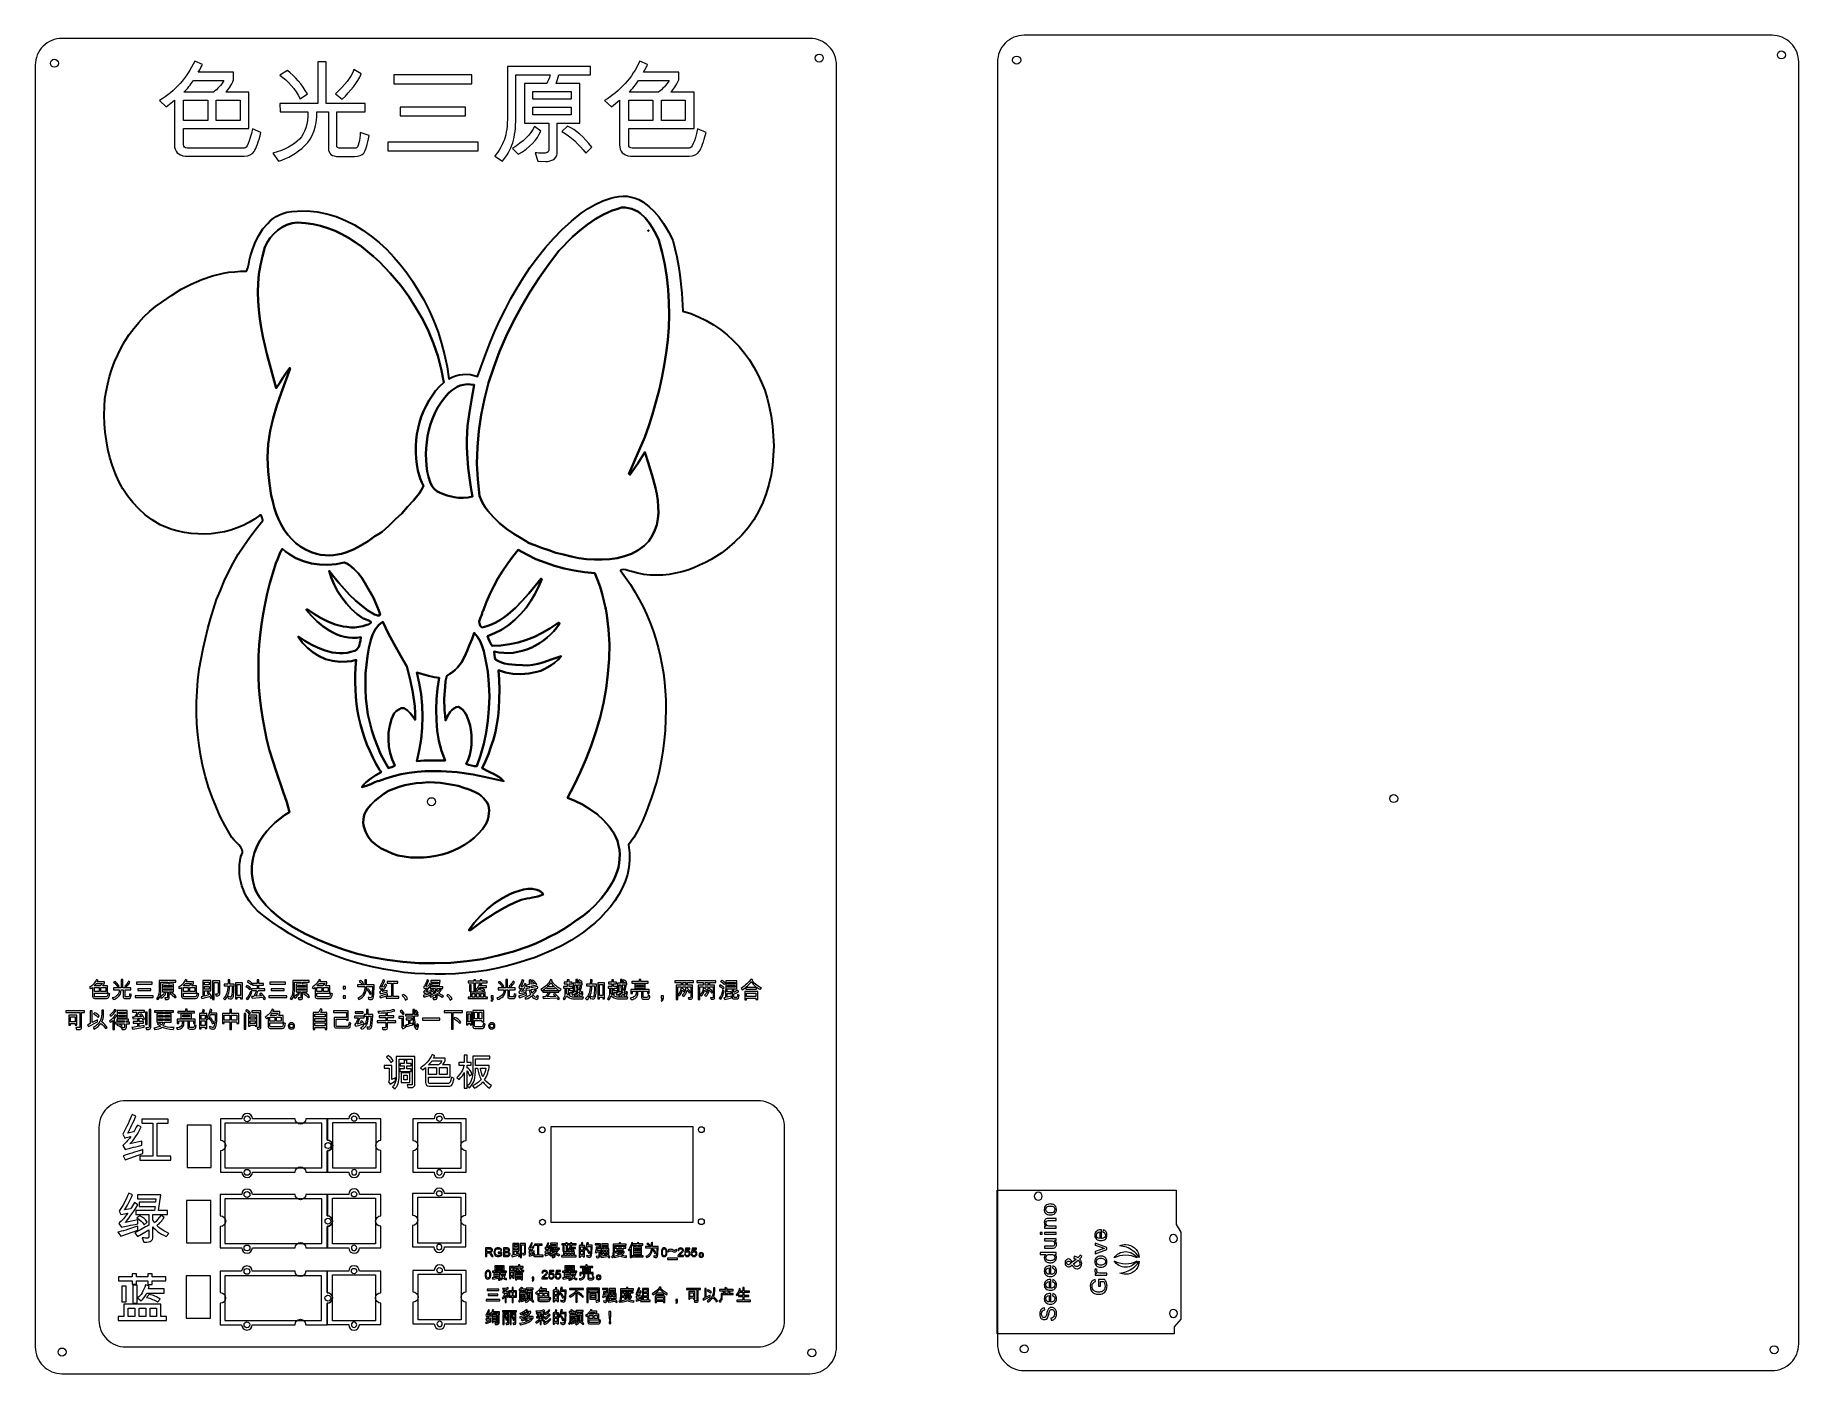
# Model space of a CAD drawing. Header units: millimetres. Extents: x 323 to 983, y 59 to 560.
import ezdxf

# ---------------------------------------------------------------- set-up
doc = ezdxf.new("R2010")
doc.units = ezdxf.units.MM
doc.header["$MEASUREMENT"] = 0
doc.layers.add('layer 1', color=7, linetype='Continuous')

msp = doc.modelspace()

# ---------------------------------------------------------------- linework, layer by layer
at = {"layer": 'layer 1', "color": 142, "lineweight": 9}
for points, knots in [([(332.7743, 558.5647), (332.7743, 558.5647), (612.7743, 558.5647), (612.7743, 558.5647), (612.7743, 558.5647), (615.4248, 558.5664), (617.9674, 557.5151), (619.8428, 555.6421), (619.8428, 555.6421), (621.7182, 553.7691), (622.7727, 551.2152), (622.7743, 548.5647), (622.7743, 548.5647), (622.7743, 548.5647), (622.7743, 68.5647), (622.7743, 68.5647), (622.7743, 68.5647), (622.776, 65.9143), (621.7247, 63.3717), (619.8517, 61.4963), (619.8517, 61.4963), (617.9787, 59.6209), (615.4248, 58.5664), (612.7743, 58.5647), (612.7743, 58.5647), (612.7743, 58.5647), (332.7743, 58.5647), (332.7743, 58.5647), (332.7743, 58.5647), (330.1239, 58.5631), (327.5813, 59.6144), (325.7059, 61.4873), (325.7059, 61.4873), (323.8305, 63.3603), (322.776, 65.9143), (322.7743, 68.5647), (322.7743, 68.5647), (322.7743, 68.5647), (322.7743, 548.5647), (322.7743, 548.5647), (322.7743, 548.5647), (322.7727, 551.2152), (323.824, 553.7578), (325.6969, 555.6332), (325.6969, 555.6332), (327.5699, 557.5086), (330.1239, 558.5631), (332.7743, 558.5647)], [0, 0, 0, 0, 0.08333333, 0.08333333, 0.08333333, 0.08333333, 0.16666667, 0.16666667, 0.16666667, 0.16666667, 0.25, 0.25, 0.25, 0.25, 0.33333333, 0.33333333, 0.33333333, 0.33333333, 0.41666667, 0.41666667, 0.41666667, 0.41666667, 0.5, 0.5, 0.5, 0.5, 0.58333333, 0.58333333, 0.58333333, 0.58333333, 0.66666667, 0.66666667, 0.66666667, 0.66666667, 0.75, 0.75, 0.75, 0.75, 0.83333333, 0.83333333, 0.83333333, 0.83333333, 0.91666667, 0.91666667, 0.91666667, 0.91666667, 1, 1, 1, 1]), ([(693.0607, 559.7357), (693.0607, 559.7357), (973.0607, 559.7357), (973.0607, 559.7357), (973.0607, 559.7357), (975.7112, 559.7374), (978.2538, 558.6861), (980.1292, 556.8131), (980.1292, 556.8131), (982.0045, 554.9401), (983.0591, 552.3862), (983.0607, 549.7357), (983.0607, 549.7357), (983.0607, 549.7357), (983.0607, 69.7357), (983.0607, 69.7357), (983.0607, 69.7357), (983.0624, 67.0852), (982.0111, 64.5426), (980.1381, 62.6672), (980.1381, 62.6672), (978.2651, 60.7919), (975.7112, 59.7374), (973.0607, 59.7357), (973.0607, 59.7357), (973.0607, 59.7357), (693.0607, 59.7357), (693.0607, 59.7357), (693.0607, 59.7357), (690.4102, 59.734), (687.8677, 60.7853), (685.9923, 62.6583), (685.9923, 62.6583), (684.1169, 64.5313), (683.0624, 67.0852), (683.0607, 69.7357), (683.0607, 69.7357), (683.0607, 69.7357), (683.0607, 549.7357), (683.0607, 549.7357), (683.0607, 549.7357), (683.0591, 552.3862), (684.1104, 554.9288), (685.9833, 556.8041), (685.9833, 556.8041), (687.8563, 558.6795), (690.4102, 559.734), (693.0607, 559.7357)], [0, 0, 0, 0, 0.08333333, 0.08333333, 0.08333333, 0.08333333, 0.16666667, 0.16666667, 0.16666667, 0.16666667, 0.25, 0.25, 0.25, 0.25, 0.33333333, 0.33333333, 0.33333333, 0.33333333, 0.41666667, 0.41666667, 0.41666667, 0.41666667, 0.5, 0.5, 0.5, 0.5, 0.58333333, 0.58333333, 0.58333333, 0.58333333, 0.66666667, 0.66666667, 0.66666667, 0.66666667, 0.75, 0.75, 0.75, 0.75, 0.83333333, 0.83333333, 0.83333333, 0.83333333, 0.91666667, 0.91666667, 0.91666667, 0.91666667, 1, 1, 1, 1]), ([(329.9474, 550.7634), (329.119, 550.7634), (328.4474, 550.0919), (328.4474, 549.2634), (328.4474, 549.2634), (328.4474, 548.435), (329.119, 547.7634), (329.9474, 547.7634), (329.9474, 547.7634), (330.7759, 547.7634), (331.4474, 548.435), (331.4474, 549.2634), (331.4474, 549.2634), (331.4474, 550.0918), (330.7759, 550.7634), (329.9474, 550.7634)], [0, 0, 0, 0, 0.25, 0.25, 0.25, 0.25, 0.5, 0.5, 0.5, 0.5, 0.75, 0.75, 0.75, 0.75, 1, 1, 1, 1]), ([(329.9474, 550.7634), (329.119, 550.7634), (328.4474, 550.0919), (328.4474, 549.2634), (328.4474, 549.2634), (328.4474, 548.435), (329.119, 547.7634), (329.9474, 547.7634), (329.9474, 547.7634), (330.7759, 547.7634), (331.4474, 548.435), (331.4474, 549.2634), (331.4474, 549.2634), (331.4474, 550.0918), (330.7759, 550.7634), (329.9474, 550.7634)], [0, 0, 0, 0, 0.25, 0.25, 0.25, 0.25, 0.5, 0.5, 0.5, 0.5, 0.75, 0.75, 0.75, 0.75, 1, 1, 1, 1]), ([(329.9474, 550.7634), (329.119, 550.7634), (328.4474, 550.0919), (328.4474, 549.2634), (328.4474, 549.2634), (328.4474, 548.435), (329.119, 547.7634), (329.9474, 547.7634), (329.9474, 547.7634), (330.7759, 547.7634), (331.4474, 548.435), (331.4474, 549.2634), (331.4474, 549.2634), (331.4474, 550.0918), (330.7759, 550.7634), (329.9474, 550.7634)], [0, 0, 0, 0, 0.25, 0.25, 0.25, 0.25, 0.5, 0.5, 0.5, 0.5, 0.75, 0.75, 0.75, 0.75, 1, 1, 1, 1]), ([(329.9474, 550.7634), (329.119, 550.7634), (328.4474, 550.0919), (328.4474, 549.2634), (328.4474, 549.2634), (328.4474, 548.435), (329.119, 547.7634), (329.9474, 547.7634), (329.9474, 547.7634), (330.7759, 547.7634), (331.4474, 548.435), (331.4474, 549.2634), (331.4474, 549.2634), (331.4474, 550.0918), (330.7759, 550.7634), (329.9474, 550.7634)], [0, 0, 0, 0, 0.25, 0.25, 0.25, 0.25, 0.5, 0.5, 0.5, 0.5, 0.75, 0.75, 0.75, 0.75, 1, 1, 1, 1]), ([(329.9474, 550.7634), (329.119, 550.7634), (328.4474, 550.0918), (328.4474, 549.2634), (328.4474, 549.2634), (328.4474, 548.435), (329.119, 547.7634), (329.9474, 547.7634), (329.9474, 547.7634), (330.7759, 547.7634), (331.4474, 548.435), (331.4474, 549.2634), (331.4474, 549.2634), (331.4474, 550.0918), (330.7759, 550.7634), (329.9474, 550.7634)], [0, 0, 0, 0, 0.25, 0.25, 0.25, 0.25, 0.5, 0.5, 0.5, 0.5, 0.75, 0.75, 0.75, 0.75, 1, 1, 1, 1]), ([(329.9474, 550.7634), (329.119, 550.7634), (328.4474, 550.0918), (328.4474, 549.2634), (328.4474, 549.2634), (328.4474, 548.435), (329.119, 547.7634), (329.9474, 547.7634), (329.9474, 547.7634), (330.7759, 547.7634), (331.4474, 548.435), (331.4474, 549.2634), (331.4474, 549.2634), (331.4474, 550.0918), (330.7759, 550.7634), (329.9474, 550.7634)], [0, 0, 0, 0, 0.25, 0.25, 0.25, 0.25, 0.5, 0.5, 0.5, 0.5, 0.75, 0.75, 0.75, 0.75, 1, 1, 1, 1]), ([(329.9474, 550.7634), (329.119, 550.7634), (328.4474, 550.0918), (328.4474, 549.2634), (328.4474, 549.2634), (328.4474, 548.435), (329.119, 547.7634), (329.9474, 547.7634), (329.9474, 547.7634), (330.7759, 547.7634), (331.4474, 548.435), (331.4474, 549.2634), (331.4474, 549.2634), (331.4474, 550.0918), (330.7759, 550.7634), (329.9474, 550.7634)], [0, 0, 0, 0, 0.25, 0.25, 0.25, 0.25, 0.5, 0.5, 0.5, 0.5, 0.75, 0.75, 0.75, 0.75, 1, 1, 1, 1]), ([(329.9474, 550.7634), (329.119, 550.7634), (328.4474, 550.0918), (328.4474, 549.2634), (328.4474, 549.2634), (328.4474, 548.435), (329.119, 547.7634), (329.9474, 547.7634), (329.9474, 547.7634), (330.7759, 547.7634), (331.4474, 548.435), (331.4474, 549.2634), (331.4474, 549.2634), (331.4474, 550.0918), (330.7759, 550.7634), (329.9474, 550.7634)], [0, 0, 0, 0, 0.25, 0.25, 0.25, 0.25, 0.5, 0.5, 0.5, 0.5, 0.75, 0.75, 0.75, 0.75, 1, 1, 1, 1]), ([(329.9474, 550.7634), (329.119, 550.7634), (328.4474, 550.0918), (328.4474, 549.2634), (328.4474, 549.2634), (328.4474, 548.435), (329.119, 547.7634), (329.9474, 547.7634), (329.9474, 547.7634), (330.7759, 547.7634), (331.4474, 548.435), (331.4474, 549.2634), (331.4474, 549.2634), (331.4474, 550.0918), (330.7759, 550.7634), (329.9474, 550.7634)], [0, 0, 0, 0, 0.25, 0.25, 0.25, 0.25, 0.5, 0.5, 0.5, 0.5, 0.75, 0.75, 0.75, 0.75, 1, 1, 1, 1]), ([(329.9474, 550.7634), (329.119, 550.7634), (328.4474, 550.0918), (328.4474, 549.2634), (328.4474, 549.2634), (328.4474, 548.435), (329.119, 547.7634), (329.9474, 547.7634), (329.9474, 547.7634), (330.7759, 547.7634), (331.4474, 548.435), (331.4474, 549.2634), (331.4474, 549.2634), (331.4474, 550.0918), (330.7759, 550.7634), (329.9474, 550.7634)], [0, 0, 0, 0, 0.25, 0.25, 0.25, 0.25, 0.5, 0.5, 0.5, 0.5, 0.75, 0.75, 0.75, 0.75, 1, 1, 1, 1]), ([(329.9474, 550.7634), (329.119, 550.7634), (328.4474, 550.0918), (328.4474, 549.2634), (328.4474, 549.2634), (328.4474, 548.435), (329.119, 547.7634), (329.9474, 547.7634), (329.9474, 547.7634), (330.7759, 547.7634), (331.4474, 548.435), (331.4474, 549.2634), (331.4474, 549.2634), (331.4474, 550.0918), (330.7759, 550.7634), (329.9474, 550.7634)], [0, 0, 0, 0, 0.25, 0.25, 0.25, 0.25, 0.5, 0.5, 0.5, 0.5, 0.75, 0.75, 0.75, 0.75, 1, 1, 1, 1]), ([(329.9474, 550.7634), (329.119, 550.7634), (328.4474, 550.0918), (328.4474, 549.2634), (328.4474, 549.2634), (328.4474, 548.435), (329.119, 547.7634), (329.9474, 547.7634), (329.9474, 547.7634), (330.7759, 547.7634), (331.4474, 548.435), (331.4474, 549.2634), (331.4474, 549.2634), (331.4474, 550.0918), (330.7759, 550.7634), (329.9474, 550.7634)], [0, 0, 0, 0, 0.25, 0.25, 0.25, 0.25, 0.5, 0.5, 0.5, 0.5, 0.75, 0.75, 0.75, 0.75, 1, 1, 1, 1]), ([(329.9474, 550.7634), (329.119, 550.7634), (328.4474, 550.0918), (328.4474, 549.2634), (328.4474, 549.2634), (328.4474, 548.435), (329.119, 547.7634), (329.9474, 547.7634), (329.9474, 547.7634), (330.7759, 547.7634), (331.4474, 548.435), (331.4474, 549.2634), (331.4474, 549.2634), (331.4474, 550.0918), (330.7759, 550.7634), (329.9474, 550.7634)], [0, 0, 0, 0, 0.25, 0.25, 0.25, 0.25, 0.5, 0.5, 0.5, 0.5, 0.75, 0.75, 0.75, 0.75, 1, 1, 1, 1]), ([(329.9474, 550.7634), (329.119, 550.7634), (328.4474, 550.0918), (328.4474, 549.2634), (328.4474, 549.2634), (328.4474, 548.435), (329.119, 547.7634), (329.9474, 547.7634), (329.9474, 547.7634), (330.7759, 547.7634), (331.4474, 548.435), (331.4474, 549.2634), (331.4474, 549.2634), (331.4474, 550.0918), (330.7759, 550.7634), (329.9474, 550.7634)], [0, 0, 0, 0, 0.25, 0.25, 0.25, 0.25, 0.5, 0.5, 0.5, 0.5, 0.75, 0.75, 0.75, 0.75, 1, 1, 1, 1]), ([(329.9474, 550.7634), (329.119, 550.7634), (328.4474, 550.0918), (328.4474, 549.2634), (328.4474, 549.2634), (328.4474, 548.435), (329.119, 547.7634), (329.9474, 547.7634), (329.9474, 547.7634), (330.7759, 547.7634), (331.4474, 548.435), (331.4474, 549.2634), (331.4474, 549.2634), (331.4474, 550.0918), (330.7759, 550.7634), (329.9474, 550.7634)], [0, 0, 0, 0, 0.25, 0.25, 0.25, 0.25, 0.5, 0.5, 0.5, 0.5, 0.75, 0.75, 0.75, 0.75, 1, 1, 1, 1]), ([(329.9474, 550.7634), (329.119, 550.7634), (328.4474, 550.0918), (328.4474, 549.2634), (328.4474, 549.2634), (328.4474, 548.435), (329.119, 547.7634), (329.9474, 547.7634), (329.9474, 547.7634), (330.7759, 547.7634), (331.4474, 548.435), (331.4474, 549.2634), (331.4474, 549.2634), (331.4474, 550.0918), (330.7759, 550.7634), (329.9474, 550.7634)], [0, 0, 0, 0, 0.25, 0.25, 0.25, 0.25, 0.5, 0.5, 0.5, 0.5, 0.75, 0.75, 0.75, 0.75, 1, 1, 1, 1]), ([(329.9474, 550.7634), (329.119, 550.7634), (328.4474, 550.0918), (328.4474, 549.2634), (328.4474, 549.2634), (328.4474, 548.435), (329.119, 547.7634), (329.9474, 547.7634), (329.9474, 547.7634), (330.7759, 547.7634), (331.4474, 548.435), (331.4474, 549.2634), (331.4474, 549.2634), (331.4474, 550.0918), (330.7759, 550.7634), (329.9474, 550.7634)], [0, 0, 0, 0, 0.25, 0.25, 0.25, 0.25, 0.5, 0.5, 0.5, 0.5, 0.75, 0.75, 0.75, 0.75, 1, 1, 1, 1]), ([(329.9474, 550.7634), (329.119, 550.7634), (328.4474, 550.0918), (328.4474, 549.2634), (328.4474, 549.2634), (328.4474, 548.435), (329.119, 547.7634), (329.9474, 547.7634), (329.9474, 547.7634), (330.7759, 547.7634), (331.4474, 548.435), (331.4474, 549.2634), (331.4474, 549.2634), (331.4474, 550.0918), (330.7759, 550.7634), (329.9474, 550.7634)], [0, 0, 0, 0, 0.25, 0.25, 0.25, 0.25, 0.5, 0.5, 0.5, 0.5, 0.75, 0.75, 0.75, 0.75, 1, 1, 1, 1]), ([(329.9474, 550.7634), (329.119, 550.7634), (328.4474, 550.0918), (328.4474, 549.2634), (328.4474, 549.2634), (328.4474, 548.435), (329.119, 547.7634), (329.9474, 547.7634), (329.9474, 547.7634), (330.7759, 547.7634), (331.4474, 548.435), (331.4474, 549.2634), (331.4474, 549.2634), (331.4474, 550.0918), (330.7759, 550.7634), (329.9474, 550.7634)], [0, 0, 0, 0, 0.25, 0.25, 0.25, 0.25, 0.5, 0.5, 0.5, 0.5, 0.75, 0.75, 0.75, 0.75, 1, 1, 1, 1]), ([(329.9474, 550.7634), (329.119, 550.7634), (328.4474, 550.0918), (328.4474, 549.2634), (328.4474, 549.2634), (328.4474, 548.435), (329.119, 547.7634), (329.9474, 547.7634), (329.9474, 547.7634), (330.7759, 547.7634), (331.4474, 548.435), (331.4474, 549.2634), (331.4474, 549.2634), (331.4474, 550.0918), (330.7759, 550.7634), (329.9474, 550.7634)], [0, 0, 0, 0, 0.25, 0.25, 0.25, 0.25, 0.5, 0.5, 0.5, 0.5, 0.75, 0.75, 0.75, 0.75, 1, 1, 1, 1]), ([(329.9474, 550.7634), (329.119, 550.7634), (328.4474, 550.0918), (328.4474, 549.2634), (328.4474, 549.2634), (328.4474, 548.435), (329.119, 547.7634), (329.9474, 547.7634), (329.9474, 547.7634), (330.7759, 547.7634), (331.4474, 548.435), (331.4474, 549.2634), (331.4474, 549.2634), (331.4474, 550.0918), (330.7759, 550.7634), (329.9474, 550.7634)], [0, 0, 0, 0, 0.25, 0.25, 0.25, 0.25, 0.5, 0.5, 0.5, 0.5, 0.75, 0.75, 0.75, 0.75, 1, 1, 1, 1]), ([(616.2997, 552.6974), (615.4712, 552.6974), (614.7997, 552.0258), (614.7997, 551.1974), (614.7997, 551.1974), (614.7997, 550.369), (615.4712, 549.6974), (616.2997, 549.6974), (616.2997, 549.6974), (617.1281, 549.6974), (617.7997, 550.3689), (617.7997, 551.1974), (617.7997, 551.1974), (617.7997, 552.0258), (617.1281, 552.6974), (616.2997, 552.6974)], [0, 0, 0, 0, 0.25, 0.25, 0.25, 0.25, 0.5, 0.5, 0.5, 0.5, 0.75, 0.75, 0.75, 0.75, 1, 1, 1, 1]), ([(616.2997, 552.6974), (615.4712, 552.6974), (614.7997, 552.0258), (614.7997, 551.1974), (614.7997, 551.1974), (614.7997, 550.369), (615.4712, 549.6974), (616.2997, 549.6974), (616.2997, 549.6974), (617.1281, 549.6974), (617.7997, 550.3689), (617.7997, 551.1974), (617.7997, 551.1974), (617.7997, 552.0258), (617.1281, 552.6974), (616.2997, 552.6974)], [0, 0, 0, 0, 0.25, 0.25, 0.25, 0.25, 0.5, 0.5, 0.5, 0.5, 0.75, 0.75, 0.75, 0.75, 1, 1, 1, 1]), ([(616.2997, 552.6974), (615.4712, 552.6974), (614.7997, 552.0258), (614.7997, 551.1974), (614.7997, 551.1974), (614.7997, 550.369), (615.4712, 549.6974), (616.2997, 549.6974), (616.2997, 549.6974), (617.1281, 549.6974), (617.7997, 550.3689), (617.7997, 551.1974), (617.7997, 551.1974), (617.7997, 552.0258), (617.1281, 552.6974), (616.2997, 552.6974)], [0, 0, 0, 0, 0.25, 0.25, 0.25, 0.25, 0.5, 0.5, 0.5, 0.5, 0.75, 0.75, 0.75, 0.75, 1, 1, 1, 1]), ([(616.2997, 552.6974), (615.4712, 552.6974), (614.7997, 552.0258), (614.7997, 551.1974), (614.7997, 551.1974), (614.7997, 550.369), (615.4712, 549.6974), (616.2997, 549.6974), (616.2997, 549.6974), (617.1281, 549.6974), (617.7997, 550.3689), (617.7997, 551.1974), (617.7997, 551.1974), (617.7997, 552.0258), (617.1281, 552.6974), (616.2997, 552.6974)], [0, 0, 0, 0, 0.25, 0.25, 0.25, 0.25, 0.5, 0.5, 0.5, 0.5, 0.75, 0.75, 0.75, 0.75, 1, 1, 1, 1]), ([(616.2997, 552.6974), (615.4712, 552.6974), (614.7997, 552.0258), (614.7997, 551.1974), (614.7997, 551.1974), (614.7997, 550.369), (615.4712, 549.6974), (616.2997, 549.6974), (616.2997, 549.6974), (617.1281, 549.6974), (617.7997, 550.3689), (617.7997, 551.1974), (617.7997, 551.1974), (617.7997, 552.0258), (617.1281, 552.6974), (616.2997, 552.6974)], [0, 0, 0, 0, 0.25, 0.25, 0.25, 0.25, 0.5, 0.5, 0.5, 0.5, 0.75, 0.75, 0.75, 0.75, 1, 1, 1, 1]), ([(616.2997, 552.6974), (615.4712, 552.6974), (614.7997, 552.0258), (614.7997, 551.1974), (614.7997, 551.1974), (614.7997, 550.369), (615.4712, 549.6974), (616.2997, 549.6974), (616.2997, 549.6974), (617.1281, 549.6974), (617.7997, 550.3689), (617.7997, 551.1974), (617.7997, 551.1974), (617.7997, 552.0258), (617.1281, 552.6974), (616.2997, 552.6974)], [0, 0, 0, 0, 0.25, 0.25, 0.25, 0.25, 0.5, 0.5, 0.5, 0.5, 0.75, 0.75, 0.75, 0.75, 1, 1, 1, 1]), ([(616.2997, 552.6974), (615.4712, 552.6974), (614.7997, 552.0258), (614.7997, 551.1974), (614.7997, 551.1974), (614.7997, 550.369), (615.4712, 549.6974), (616.2997, 549.6974), (616.2997, 549.6974), (617.1281, 549.6974), (617.7997, 550.3689), (617.7997, 551.1974), (617.7997, 551.1974), (617.7997, 552.0258), (617.1281, 552.6974), (616.2997, 552.6974)], [0, 0, 0, 0, 0.25, 0.25, 0.25, 0.25, 0.5, 0.5, 0.5, 0.5, 0.75, 0.75, 0.75, 0.75, 1, 1, 1, 1]), ([(616.2997, 552.6974), (615.4712, 552.6974), (614.7997, 552.0258), (614.7997, 551.1974), (614.7997, 551.1974), (614.7997, 550.369), (615.4712, 549.6974), (616.2997, 549.6974), (616.2997, 549.6974), (617.1281, 549.6974), (617.7997, 550.3689), (617.7997, 551.1974), (617.7997, 551.1974), (617.7997, 552.0258), (617.1281, 552.6974), (616.2997, 552.6974)], [0, 0, 0, 0, 0.25, 0.25, 0.25, 0.25, 0.5, 0.5, 0.5, 0.5, 0.75, 0.75, 0.75, 0.75, 1, 1, 1, 1]), ([(616.2997, 552.6974), (615.4712, 552.6974), (614.7997, 552.0258), (614.7997, 551.1974), (614.7997, 551.1974), (614.7997, 550.369), (615.4712, 549.6974), (616.2997, 549.6974), (616.2997, 549.6974), (617.1281, 549.6974), (617.7997, 550.3689), (617.7997, 551.1974), (617.7997, 551.1974), (617.7997, 552.0258), (617.1281, 552.6974), (616.2997, 552.6974)], [0, 0, 0, 0, 0.25, 0.25, 0.25, 0.25, 0.5, 0.5, 0.5, 0.5, 0.75, 0.75, 0.75, 0.75, 1, 1, 1, 1]), ([(616.2997, 552.6974), (615.4712, 552.6974), (614.7997, 552.0258), (614.7997, 551.1974), (614.7997, 551.1974), (614.7997, 550.369), (615.4712, 549.6974), (616.2997, 549.6974), (616.2997, 549.6974), (617.1281, 549.6974), (617.7997, 550.3689), (617.7997, 551.1974), (617.7997, 551.1974), (617.7997, 552.0258), (617.1281, 552.6974), (616.2997, 552.6974)], [0, 0, 0, 0, 0.25, 0.25, 0.25, 0.25, 0.5, 0.5, 0.5, 0.5, 0.75, 0.75, 0.75, 0.75, 1, 1, 1, 1]), ([(616.2997, 552.6974), (615.4712, 552.6974), (614.7997, 552.0258), (614.7997, 551.1974), (614.7997, 551.1974), (614.7997, 550.369), (615.4712, 549.6974), (616.2997, 549.6974), (616.2997, 549.6974), (617.1281, 549.6974), (617.7997, 550.3689), (617.7997, 551.1974), (617.7997, 551.1974), (617.7997, 552.0258), (617.1281, 552.6974), (616.2997, 552.6974)], [0, 0, 0, 0, 0.25, 0.25, 0.25, 0.25, 0.5, 0.5, 0.5, 0.5, 0.75, 0.75, 0.75, 0.75, 1, 1, 1, 1]), ([(616.2997, 552.6974), (615.4712, 552.6974), (614.7997, 552.0258), (614.7997, 551.1974), (614.7997, 551.1974), (614.7997, 550.369), (615.4712, 549.6974), (616.2997, 549.6974), (616.2997, 549.6974), (617.1281, 549.6974), (617.7997, 550.3689), (617.7997, 551.1974), (617.7997, 551.1974), (617.7997, 552.0258), (617.1281, 552.6974), (616.2997, 552.6974)], [0, 0, 0, 0, 0.25, 0.25, 0.25, 0.25, 0.5, 0.5, 0.5, 0.5, 0.75, 0.75, 0.75, 0.75, 1, 1, 1, 1]), ([(616.2997, 552.6974), (615.4712, 552.6974), (614.7997, 552.0258), (614.7997, 551.1974), (614.7997, 551.1974), (614.7997, 550.3689), (615.4712, 549.6974), (616.2997, 549.6974), (616.2997, 549.6974), (617.1281, 549.6974), (617.7997, 550.3689), (617.7997, 551.1974), (617.7997, 551.1974), (617.7997, 552.0258), (617.1281, 552.6974), (616.2997, 552.6974)], [0, 0, 0, 0, 0.25, 0.25, 0.25, 0.25, 0.5, 0.5, 0.5, 0.5, 0.75, 0.75, 0.75, 0.75, 1, 1, 1, 1]), ([(616.2997, 552.6974), (615.4712, 552.6974), (614.7997, 552.0258), (614.7997, 551.1974), (614.7997, 551.1974), (614.7997, 550.3689), (615.4712, 549.6974), (616.2997, 549.6974), (616.2997, 549.6974), (617.1281, 549.6974), (617.7997, 550.3689), (617.7997, 551.1974), (617.7997, 551.1974), (617.7997, 552.0258), (617.1281, 552.6974), (616.2997, 552.6974)], [0, 0, 0, 0, 0.25, 0.25, 0.25, 0.25, 0.5, 0.5, 0.5, 0.5, 0.75, 0.75, 0.75, 0.75, 1, 1, 1, 1]), ([(616.2997, 552.6974), (615.4712, 552.6974), (614.7997, 552.0258), (614.7997, 551.1974), (614.7997, 551.1974), (614.7997, 550.3689), (615.4712, 549.6974), (616.2997, 549.6974), (616.2997, 549.6974), (617.1281, 549.6974), (617.7997, 550.3689), (617.7997, 551.1974), (617.7997, 551.1974), (617.7997, 552.0258), (617.1281, 552.6974), (616.2997, 552.6974)], [0, 0, 0, 0, 0.25, 0.25, 0.25, 0.25, 0.5, 0.5, 0.5, 0.5, 0.75, 0.75, 0.75, 0.75, 1, 1, 1, 1]), ([(616.2997, 552.6974), (615.4712, 552.6974), (614.7997, 552.0258), (614.7997, 551.1974), (614.7997, 551.1974), (614.7997, 550.3689), (615.4712, 549.6974), (616.2997, 549.6974), (616.2997, 549.6974), (617.1281, 549.6974), (617.7997, 550.3689), (617.7997, 551.1974), (617.7997, 551.1974), (617.7997, 552.0258), (617.1281, 552.6974), (616.2997, 552.6974)], [0, 0, 0, 0, 0.25, 0.25, 0.25, 0.25, 0.5, 0.5, 0.5, 0.5, 0.75, 0.75, 0.75, 0.75, 1, 1, 1, 1]), ([(616.2997, 552.6974), (615.4712, 552.6974), (614.7997, 552.0258), (614.7997, 551.1974), (614.7997, 551.1974), (614.7997, 550.3689), (615.4712, 549.6974), (616.2997, 549.6974), (616.2997, 549.6974), (617.1281, 549.6974), (617.7997, 550.3689), (617.7997, 551.1974), (617.7997, 551.1974), (617.7997, 552.0258), (617.1281, 552.6974), (616.2997, 552.6974)], [0, 0, 0, 0, 0.25, 0.25, 0.25, 0.25, 0.5, 0.5, 0.5, 0.5, 0.75, 0.75, 0.75, 0.75, 1, 1, 1, 1]), ([(616.2997, 552.6974), (615.4712, 552.6974), (614.7997, 552.0258), (614.7997, 551.1974), (614.7997, 551.1974), (614.7997, 550.3689), (615.4712, 549.6974), (616.2997, 549.6974), (616.2997, 549.6974), (617.1281, 549.6974), (617.7997, 550.3689), (617.7997, 551.1974), (617.7997, 551.1974), (617.7997, 552.0258), (617.1281, 552.6974), (616.2997, 552.6974)], [0, 0, 0, 0, 0.25, 0.25, 0.25, 0.25, 0.5, 0.5, 0.5, 0.5, 0.75, 0.75, 0.75, 0.75, 1, 1, 1, 1]), ([(616.2997, 552.6974), (615.4712, 552.6974), (614.7997, 552.0258), (614.7997, 551.1974), (614.7997, 551.1974), (614.7997, 550.3689), (615.4712, 549.6974), (616.2997, 549.6974), (616.2997, 549.6974), (617.1281, 549.6974), (617.7997, 550.3689), (617.7997, 551.1974), (617.7997, 551.1974), (617.7997, 552.0258), (617.1281, 552.6974), (616.2997, 552.6974)], [0, 0, 0, 0, 0.25, 0.25, 0.25, 0.25, 0.5, 0.5, 0.5, 0.5, 0.75, 0.75, 0.75, 0.75, 1, 1, 1, 1]), ([(616.2997, 552.6974), (615.4712, 552.6974), (614.7997, 552.0258), (614.7997, 551.1974), (614.7997, 551.1974), (614.7997, 550.3689), (615.4712, 549.6974), (616.2997, 549.6974), (616.2997, 549.6974), (617.1281, 549.6974), (617.7997, 550.3689), (617.7997, 551.1974), (617.7997, 551.1974), (617.7997, 552.0258), (617.1281, 552.6974), (616.2997, 552.6974)], [0, 0, 0, 0, 0.25, 0.25, 0.25, 0.25, 0.5, 0.5, 0.5, 0.5, 0.75, 0.75, 0.75, 0.75, 1, 1, 1, 1]), ([(616.2997, 552.6974), (615.4712, 552.6974), (614.7997, 552.0258), (614.7997, 551.1974), (614.7997, 551.1974), (614.7997, 550.3689), (615.4712, 549.6974), (616.2997, 549.6974), (616.2997, 549.6974), (617.1281, 549.6974), (617.7997, 550.3689), (617.7997, 551.1974), (617.7997, 551.1974), (617.7997, 552.0258), (617.1281, 552.6974), (616.2997, 552.6974)], [0, 0, 0, 0, 0.25, 0.25, 0.25, 0.25, 0.5, 0.5, 0.5, 0.5, 0.75, 0.75, 0.75, 0.75, 1, 1, 1, 1]), ([(690.2338, 551.9344), (689.4054, 551.9344), (688.7338, 551.2628), (688.7338, 550.4344), (688.7338, 550.4344), (688.7338, 549.6059), (689.4054, 548.9344), (690.2338, 548.9344), (690.2338, 548.9344), (691.0623, 548.9344), (691.7338, 549.6059), (691.7338, 550.4344), (691.7338, 550.4344), (691.7338, 551.2628), (691.0623, 551.9344), (690.2338, 551.9344)], [0, 0, 0, 0, 0.25, 0.25, 0.25, 0.25, 0.5, 0.5, 0.5, 0.5, 0.75, 0.75, 0.75, 0.75, 1, 1, 1, 1]), ([(690.2338, 551.9344), (689.4054, 551.9344), (688.7338, 551.2628), (688.7338, 550.4344), (688.7338, 550.4344), (688.7338, 549.6059), (689.4054, 548.9344), (690.2338, 548.9344), (690.2338, 548.9344), (691.0623, 548.9344), (691.7338, 549.6059), (691.7338, 550.4344), (691.7338, 550.4344), (691.7338, 551.2628), (691.0623, 551.9344), (690.2338, 551.9344)], [0, 0, 0, 0, 0.25, 0.25, 0.25, 0.25, 0.5, 0.5, 0.5, 0.5, 0.75, 0.75, 0.75, 0.75, 1, 1, 1, 1]), ([(690.2338, 551.9344), (689.4054, 551.9344), (688.7338, 551.2628), (688.7338, 550.4344), (688.7338, 550.4344), (688.7338, 549.6059), (689.4054, 548.9344), (690.2338, 548.9344), (690.2338, 548.9344), (691.0623, 548.9344), (691.7338, 549.6059), (691.7338, 550.4344), (691.7338, 550.4344), (691.7338, 551.2628), (691.0623, 551.9344), (690.2338, 551.9344)], [0, 0, 0, 0, 0.25, 0.25, 0.25, 0.25, 0.5, 0.5, 0.5, 0.5, 0.75, 0.75, 0.75, 0.75, 1, 1, 1, 1]), ([(690.2338, 551.9344), (689.4054, 551.9344), (688.7338, 551.2628), (688.7338, 550.4344), (688.7338, 550.4344), (688.7338, 549.6059), (689.4054, 548.9344), (690.2338, 548.9344), (690.2338, 548.9344), (691.0623, 548.9344), (691.7338, 549.6059), (691.7338, 550.4344), (691.7338, 550.4344), (691.7338, 551.2628), (691.0623, 551.9344), (690.2338, 551.9344)], [0, 0, 0, 0, 0.25, 0.25, 0.25, 0.25, 0.5, 0.5, 0.5, 0.5, 0.75, 0.75, 0.75, 0.75, 1, 1, 1, 1]), ([(690.2338, 551.9344), (689.4054, 551.9344), (688.7338, 551.2628), (688.7338, 550.4344), (688.7338, 550.4344), (688.7338, 549.6059), (689.4054, 548.9344), (690.2338, 548.9344), (690.2338, 548.9344), (691.0623, 548.9344), (691.7338, 549.6059), (691.7338, 550.4344), (691.7338, 550.4344), (691.7338, 551.2628), (691.0623, 551.9344), (690.2338, 551.9344)], [0, 0, 0, 0, 0.25, 0.25, 0.25, 0.25, 0.5, 0.5, 0.5, 0.5, 0.75, 0.75, 0.75, 0.75, 1, 1, 1, 1]), ([(690.2338, 551.9344), (689.4054, 551.9344), (688.7338, 551.2628), (688.7338, 550.4344), (688.7338, 550.4344), (688.7338, 549.6059), (689.4054, 548.9344), (690.2338, 548.9344), (690.2338, 548.9344), (691.0623, 548.9344), (691.7338, 549.6059), (691.7338, 550.4344), (691.7338, 550.4344), (691.7338, 551.2628), (691.0623, 551.9344), (690.2338, 551.9344)], [0, 0, 0, 0, 0.25, 0.25, 0.25, 0.25, 0.5, 0.5, 0.5, 0.5, 0.75, 0.75, 0.75, 0.75, 1, 1, 1, 1]), ([(690.2338, 551.9344), (689.4054, 551.9344), (688.7338, 551.2628), (688.7338, 550.4344), (688.7338, 550.4344), (688.7338, 549.6059), (689.4054, 548.9344), (690.2338, 548.9344), (690.2338, 548.9344), (691.0623, 548.9344), (691.7338, 549.6059), (691.7338, 550.4344), (691.7338, 550.4344), (691.7338, 551.2628), (691.0623, 551.9344), (690.2338, 551.9344)], [0, 0, 0, 0, 0.25, 0.25, 0.25, 0.25, 0.5, 0.5, 0.5, 0.5, 0.75, 0.75, 0.75, 0.75, 1, 1, 1, 1]), ([(690.2338, 551.9344), (689.4054, 551.9344), (688.7338, 551.2628), (688.7338, 550.4344), (688.7338, 550.4344), (688.7338, 549.6059), (689.4054, 548.9344), (690.2338, 548.9344), (690.2338, 548.9344), (691.0623, 548.9344), (691.7338, 549.6059), (691.7338, 550.4344), (691.7338, 550.4344), (691.7338, 551.2628), (691.0623, 551.9344), (690.2338, 551.9344)], [0, 0, 0, 0, 0.25, 0.25, 0.25, 0.25, 0.5, 0.5, 0.5, 0.5, 0.75, 0.75, 0.75, 0.75, 1, 1, 1, 1]), ([(690.2338, 551.9344), (689.4054, 551.9344), (688.7338, 551.2628), (688.7338, 550.4344), (688.7338, 550.4344), (688.7338, 549.6059), (689.4054, 548.9344), (690.2338, 548.9344), (690.2338, 548.9344), (691.0623, 548.9344), (691.7338, 549.6059), (691.7338, 550.4344), (691.7338, 550.4344), (691.7338, 551.2628), (691.0623, 551.9344), (690.2338, 551.9344)], [0, 0, 0, 0, 0.25, 0.25, 0.25, 0.25, 0.5, 0.5, 0.5, 0.5, 0.75, 0.75, 0.75, 0.75, 1, 1, 1, 1]), ([(690.2338, 551.9344), (689.4054, 551.9344), (688.7338, 551.2628), (688.7338, 550.4344), (688.7338, 550.4344), (688.7338, 549.6059), (689.4054, 548.9344), (690.2338, 548.9344), (690.2338, 548.9344), (691.0623, 548.9344), (691.7338, 549.6059), (691.7338, 550.4344), (691.7338, 550.4344), (691.7338, 551.2628), (691.0623, 551.9344), (690.2338, 551.9344)], [0, 0, 0, 0, 0.25, 0.25, 0.25, 0.25, 0.5, 0.5, 0.5, 0.5, 0.75, 0.75, 0.75, 0.75, 1, 1, 1, 1]), ([(690.2338, 551.9344), (689.4054, 551.9344), (688.7338, 551.2628), (688.7338, 550.4344), (688.7338, 550.4344), (688.7338, 549.6059), (689.4054, 548.9344), (690.2338, 548.9344), (690.2338, 548.9344), (691.0623, 548.9344), (691.7338, 549.6059), (691.7338, 550.4344), (691.7338, 550.4344), (691.7338, 551.2628), (691.0623, 551.9344), (690.2338, 551.9344)], [0, 0, 0, 0, 0.25, 0.25, 0.25, 0.25, 0.5, 0.5, 0.5, 0.5, 0.75, 0.75, 0.75, 0.75, 1, 1, 1, 1]), ([(690.2338, 551.9344), (689.4054, 551.9344), (688.7338, 551.2628), (688.7338, 550.4344), (688.7338, 550.4344), (688.7338, 549.6059), (689.4054, 548.9344), (690.2338, 548.9344), (690.2338, 548.9344), (691.0623, 548.9344), (691.7338, 549.6059), (691.7338, 550.4344), (691.7338, 550.4344), (691.7338, 551.2628), (691.0623, 551.9344), (690.2338, 551.9344)], [0, 0, 0, 0, 0.25, 0.25, 0.25, 0.25, 0.5, 0.5, 0.5, 0.5, 0.75, 0.75, 0.75, 0.75, 1, 1, 1, 1]), ([(690.2338, 551.9344), (689.4054, 551.9344), (688.7338, 551.2628), (688.7338, 550.4344), (688.7338, 550.4344), (688.7338, 549.6059), (689.4054, 548.9344), (690.2338, 548.9344), (690.2338, 548.9344), (691.0623, 548.9344), (691.7338, 549.6059), (691.7338, 550.4344), (691.7338, 550.4344), (691.7338, 551.2628), (691.0623, 551.9344), (690.2338, 551.9344)], [0, 0, 0, 0, 0.25, 0.25, 0.25, 0.25, 0.5, 0.5, 0.5, 0.5, 0.75, 0.75, 0.75, 0.75, 1, 1, 1, 1]), ([(690.2338, 551.9344), (689.4054, 551.9344), (688.7338, 551.2628), (688.7338, 550.4344), (688.7338, 550.4344), (688.7338, 549.6059), (689.4054, 548.9344), (690.2338, 548.9344), (690.2338, 548.9344), (691.0623, 548.9344), (691.7338, 549.6059), (691.7338, 550.4344), (691.7338, 550.4344), (691.7338, 551.2628), (691.0623, 551.9344), (690.2338, 551.9344)], [0, 0, 0, 0, 0.25, 0.25, 0.25, 0.25, 0.5, 0.5, 0.5, 0.5, 0.75, 0.75, 0.75, 0.75, 1, 1, 1, 1]), ([(690.2338, 551.9344), (689.4054, 551.9344), (688.7338, 551.2628), (688.7338, 550.4344), (688.7338, 550.4344), (688.7338, 549.6059), (689.4054, 548.9344), (690.2338, 548.9344), (690.2338, 548.9344), (691.0623, 548.9344), (691.7338, 549.6059), (691.7338, 550.4344), (691.7338, 550.4344), (691.7338, 551.2628), (691.0623, 551.9344), (690.2338, 551.9344)], [0, 0, 0, 0, 0.25, 0.25, 0.25, 0.25, 0.5, 0.5, 0.5, 0.5, 0.75, 0.75, 0.75, 0.75, 1, 1, 1, 1]), ([(690.2338, 551.9344), (689.4054, 551.9344), (688.7338, 551.2628), (688.7338, 550.4344), (688.7338, 550.4344), (688.7338, 549.6059), (689.4054, 548.9344), (690.2338, 548.9344), (690.2338, 548.9344), (691.0623, 548.9344), (691.7338, 549.6059), (691.7338, 550.4344), (691.7338, 550.4344), (691.7338, 551.2628), (691.0623, 551.9344), (690.2338, 551.9344)], [0, 0, 0, 0, 0.25, 0.25, 0.25, 0.25, 0.5, 0.5, 0.5, 0.5, 0.75, 0.75, 0.75, 0.75, 1, 1, 1, 1]), ([(690.2338, 551.9344), (689.4054, 551.9344), (688.7338, 551.2628), (688.7338, 550.4344), (688.7338, 550.4344), (688.7338, 549.6059), (689.4054, 548.9344), (690.2338, 548.9344), (690.2338, 548.9344), (691.0623, 548.9344), (691.7338, 549.6059), (691.7338, 550.4344), (691.7338, 550.4344), (691.7338, 551.2628), (691.0623, 551.9344), (690.2338, 551.9344)], [0, 0, 0, 0, 0.25, 0.25, 0.25, 0.25, 0.5, 0.5, 0.5, 0.5, 0.75, 0.75, 0.75, 0.75, 1, 1, 1, 1]), ([(690.2338, 551.9344), (689.4054, 551.9344), (688.7338, 551.2628), (688.7338, 550.4344), (688.7338, 550.4344), (688.7338, 549.6059), (689.4054, 548.9344), (690.2338, 548.9344), (690.2338, 548.9344), (691.0623, 548.9344), (691.7338, 549.6059), (691.7338, 550.4344), (691.7338, 550.4344), (691.7338, 551.2628), (691.0623, 551.9344), (690.2338, 551.9344)], [0, 0, 0, 0, 0.25, 0.25, 0.25, 0.25, 0.5, 0.5, 0.5, 0.5, 0.75, 0.75, 0.75, 0.75, 1, 1, 1, 1]), ([(690.2338, 551.9344), (689.4054, 551.9344), (688.7338, 551.2628), (688.7338, 550.4344), (688.7338, 550.4344), (688.7338, 549.6059), (689.4054, 548.9344), (690.2338, 548.9344), (690.2338, 548.9344), (691.0623, 548.9344), (691.7338, 549.6059), (691.7338, 550.4344), (691.7338, 550.4344), (691.7338, 551.2628), (691.0623, 551.9344), (690.2338, 551.9344)], [0, 0, 0, 0, 0.25, 0.25, 0.25, 0.25, 0.5, 0.5, 0.5, 0.5, 0.75, 0.75, 0.75, 0.75, 1, 1, 1, 1]), ([(690.2338, 551.9344), (689.4054, 551.9344), (688.7338, 551.2628), (688.7338, 550.4344), (688.7338, 550.4344), (688.7338, 549.6059), (689.4054, 548.9344), (690.2338, 548.9344), (690.2338, 548.9344), (691.0623, 548.9344), (691.7338, 549.6059), (691.7338, 550.4344), (691.7338, 550.4344), (691.7338, 551.2628), (691.0623, 551.9344), (690.2338, 551.9344)], [0, 0, 0, 0, 0.25, 0.25, 0.25, 0.25, 0.5, 0.5, 0.5, 0.5, 0.75, 0.75, 0.75, 0.75, 1, 1, 1, 1]), ([(690.2338, 551.9344), (689.4054, 551.9344), (688.7338, 551.2628), (688.7338, 550.4344), (688.7338, 550.4344), (688.7338, 549.6059), (689.4054, 548.9344), (690.2338, 548.9344), (690.2338, 548.9344), (691.0623, 548.9344), (691.7338, 549.6059), (691.7338, 550.4344), (691.7338, 550.4344), (691.7338, 551.2628), (691.0623, 551.9344), (690.2338, 551.9344)], [0, 0, 0, 0, 0.25, 0.25, 0.25, 0.25, 0.5, 0.5, 0.5, 0.5, 0.75, 0.75, 0.75, 0.75, 1, 1, 1, 1]), ([(976.5861, 553.8683), (975.7576, 553.8683), (975.0861, 553.1968), (975.0861, 552.3683), (975.0861, 552.3683), (975.0861, 551.5399), (975.7576, 550.8683), (976.5861, 550.8683), (976.5861, 550.8683), (977.4145, 550.8683), (978.0861, 551.5399), (978.0861, 552.3683), (978.0861, 552.3683), (978.0861, 553.1968), (977.4145, 553.8683), (976.5861, 553.8683)], [0, 0, 0, 0, 0.25, 0.25, 0.25, 0.25, 0.5, 0.5, 0.5, 0.5, 0.75, 0.75, 0.75, 0.75, 1, 1, 1, 1]), ([(976.5861, 553.8683), (975.7576, 553.8683), (975.0861, 553.1968), (975.0861, 552.3683), (975.0861, 552.3683), (975.0861, 551.5399), (975.7576, 550.8683), (976.5861, 550.8683), (976.5861, 550.8683), (977.4145, 550.8683), (978.0861, 551.5399), (978.0861, 552.3683), (978.0861, 552.3683), (978.0861, 553.1968), (977.4145, 553.8683), (976.5861, 553.8683)], [0, 0, 0, 0, 0.25, 0.25, 0.25, 0.25, 0.5, 0.5, 0.5, 0.5, 0.75, 0.75, 0.75, 0.75, 1, 1, 1, 1]), ([(976.5861, 553.8683), (975.7576, 553.8683), (975.0861, 553.1968), (975.0861, 552.3683), (975.0861, 552.3683), (975.0861, 551.5399), (975.7576, 550.8683), (976.5861, 550.8683), (976.5861, 550.8683), (977.4145, 550.8683), (978.0861, 551.5399), (978.0861, 552.3683), (978.0861, 552.3683), (978.0861, 553.1968), (977.4145, 553.8683), (976.5861, 553.8683)], [0, 0, 0, 0, 0.25, 0.25, 0.25, 0.25, 0.5, 0.5, 0.5, 0.5, 0.75, 0.75, 0.75, 0.75, 1, 1, 1, 1]), ([(976.5861, 553.8683), (975.7576, 553.8683), (975.0861, 553.1968), (975.0861, 552.3683), (975.0861, 552.3683), (975.0861, 551.5399), (975.7576, 550.8683), (976.5861, 550.8683), (976.5861, 550.8683), (977.4145, 550.8683), (978.0861, 551.5399), (978.0861, 552.3683), (978.0861, 552.3683), (978.0861, 553.1968), (977.4145, 553.8683), (976.5861, 553.8683)], [0, 0, 0, 0, 0.25, 0.25, 0.25, 0.25, 0.5, 0.5, 0.5, 0.5, 0.75, 0.75, 0.75, 0.75, 1, 1, 1, 1]), ([(976.5861, 553.8683), (975.7576, 553.8683), (975.0861, 553.1968), (975.0861, 552.3683), (975.0861, 552.3683), (975.0861, 551.5399), (975.7576, 550.8683), (976.5861, 550.8683), (976.5861, 550.8683), (977.4145, 550.8683), (978.0861, 551.5399), (978.0861, 552.3683), (978.0861, 552.3683), (978.0861, 553.1968), (977.4145, 553.8683), (976.5861, 553.8683)], [0, 0, 0, 0, 0.25, 0.25, 0.25, 0.25, 0.5, 0.5, 0.5, 0.5, 0.75, 0.75, 0.75, 0.75, 1, 1, 1, 1]), ([(976.5861, 553.8683), (975.7576, 553.8683), (975.0861, 553.1968), (975.0861, 552.3683), (975.0861, 552.3683), (975.0861, 551.5399), (975.7576, 550.8683), (976.5861, 550.8683), (976.5861, 550.8683), (977.4145, 550.8683), (978.0861, 551.5399), (978.0861, 552.3683), (978.0861, 552.3683), (978.0861, 553.1968), (977.4145, 553.8683), (976.5861, 553.8683)], [0, 0, 0, 0, 0.25, 0.25, 0.25, 0.25, 0.5, 0.5, 0.5, 0.5, 0.75, 0.75, 0.75, 0.75, 1, 1, 1, 1]), ([(976.5861, 553.8683), (975.7576, 553.8683), (975.0861, 553.1968), (975.0861, 552.3683), (975.0861, 552.3683), (975.0861, 551.5399), (975.7576, 550.8683), (976.5861, 550.8683), (976.5861, 550.8683), (977.4145, 550.8683), (978.0861, 551.5399), (978.0861, 552.3683), (978.0861, 552.3683), (978.0861, 553.1967), (977.4145, 553.8683), (976.5861, 553.8683)], [0, 0, 0, 0, 0.25, 0.25, 0.25, 0.25, 0.5, 0.5, 0.5, 0.5, 0.75, 0.75, 0.75, 0.75, 1, 1, 1, 1]), ([(976.5861, 553.8683), (975.7576, 553.8683), (975.0861, 553.1968), (975.0861, 552.3683), (975.0861, 552.3683), (975.0861, 551.5399), (975.7576, 550.8683), (976.5861, 550.8683), (976.5861, 550.8683), (977.4145, 550.8683), (978.0861, 551.5399), (978.0861, 552.3683), (978.0861, 552.3683), (978.0861, 553.1967), (977.4145, 553.8683), (976.5861, 553.8683)], [0, 0, 0, 0, 0.25, 0.25, 0.25, 0.25, 0.5, 0.5, 0.5, 0.5, 0.75, 0.75, 0.75, 0.75, 1, 1, 1, 1]), ([(976.5861, 553.8683), (975.7576, 553.8683), (975.0861, 553.1968), (975.0861, 552.3683), (975.0861, 552.3683), (975.0861, 551.5399), (975.7576, 550.8683), (976.5861, 550.8683), (976.5861, 550.8683), (977.4145, 550.8683), (978.0861, 551.5399), (978.0861, 552.3683), (978.0861, 552.3683), (978.0861, 553.1967), (977.4145, 553.8683), (976.5861, 553.8683)], [0, 0, 0, 0, 0.25, 0.25, 0.25, 0.25, 0.5, 0.5, 0.5, 0.5, 0.75, 0.75, 0.75, 0.75, 1, 1, 1, 1]), ([(976.5861, 553.8683), (975.7576, 553.8683), (975.0861, 553.1968), (975.0861, 552.3683), (975.0861, 552.3683), (975.0861, 551.5399), (975.7576, 550.8683), (976.5861, 550.8683), (976.5861, 550.8683), (977.4145, 550.8683), (978.0861, 551.5399), (978.0861, 552.3683), (978.0861, 552.3683), (978.0861, 553.1967), (977.4145, 553.8683), (976.5861, 553.8683)], [0, 0, 0, 0, 0.25, 0.25, 0.25, 0.25, 0.5, 0.5, 0.5, 0.5, 0.75, 0.75, 0.75, 0.75, 1, 1, 1, 1]), ([(976.5861, 553.8683), (975.7576, 553.8683), (975.0861, 553.1968), (975.0861, 552.3683), (975.0861, 552.3683), (975.0861, 551.5399), (975.7576, 550.8683), (976.5861, 550.8683), (976.5861, 550.8683), (977.4145, 550.8683), (978.0861, 551.5399), (978.0861, 552.3683), (978.0861, 552.3683), (978.0861, 553.1967), (977.4145, 553.8683), (976.5861, 553.8683)], [0, 0, 0, 0, 0.25, 0.25, 0.25, 0.25, 0.5, 0.5, 0.5, 0.5, 0.75, 0.75, 0.75, 0.75, 1, 1, 1, 1]), ([(976.5861, 553.8683), (975.7576, 553.8683), (975.0861, 553.1968), (975.0861, 552.3683), (975.0861, 552.3683), (975.0861, 551.5399), (975.7576, 550.8683), (976.5861, 550.8683), (976.5861, 550.8683), (977.4145, 550.8683), (978.0861, 551.5399), (978.0861, 552.3683), (978.0861, 552.3683), (978.0861, 553.1967), (977.4145, 553.8683), (976.5861, 553.8683)], [0, 0, 0, 0, 0.25, 0.25, 0.25, 0.25, 0.5, 0.5, 0.5, 0.5, 0.75, 0.75, 0.75, 0.75, 1, 1, 1, 1]), ([(976.5861, 553.8683), (975.7576, 553.8683), (975.0861, 553.1968), (975.0861, 552.3683), (975.0861, 552.3683), (975.0861, 551.5399), (975.7576, 550.8683), (976.5861, 550.8683), (976.5861, 550.8683), (977.4145, 550.8683), (978.0861, 551.5399), (978.0861, 552.3683), (978.0861, 552.3683), (978.0861, 553.1967), (977.4145, 553.8683), (976.5861, 553.8683)], [0, 0, 0, 0, 0.25, 0.25, 0.25, 0.25, 0.5, 0.5, 0.5, 0.5, 0.75, 0.75, 0.75, 0.75, 1, 1, 1, 1]), ([(976.5861, 553.8683), (975.7576, 553.8683), (975.0861, 553.1968), (975.0861, 552.3683), (975.0861, 552.3683), (975.0861, 551.5399), (975.7576, 550.8683), (976.5861, 550.8683), (976.5861, 550.8683), (977.4145, 550.8683), (978.0861, 551.5399), (978.0861, 552.3683), (978.0861, 552.3683), (978.0861, 553.1967), (977.4145, 553.8683), (976.5861, 553.8683)], [0, 0, 0, 0, 0.25, 0.25, 0.25, 0.25, 0.5, 0.5, 0.5, 0.5, 0.75, 0.75, 0.75, 0.75, 1, 1, 1, 1]), ([(976.5861, 553.8683), (975.7576, 553.8683), (975.0861, 553.1967), (975.0861, 552.3683), (975.0861, 552.3683), (975.0861, 551.5399), (975.7576, 550.8683), (976.5861, 550.8683), (976.5861, 550.8683), (977.4145, 550.8683), (978.0861, 551.5399), (978.0861, 552.3683), (978.0861, 552.3683), (978.0861, 553.1967), (977.4145, 553.8683), (976.5861, 553.8683)], [0, 0, 0, 0, 0.25, 0.25, 0.25, 0.25, 0.5, 0.5, 0.5, 0.5, 0.75, 0.75, 0.75, 0.75, 1, 1, 1, 1]), ([(976.5861, 553.8683), (975.7576, 553.8683), (975.0861, 553.1967), (975.0861, 552.3683), (975.0861, 552.3683), (975.0861, 551.5399), (975.7576, 550.8683), (976.5861, 550.8683), (976.5861, 550.8683), (977.4145, 550.8683), (978.0861, 551.5399), (978.0861, 552.3683), (978.0861, 552.3683), (978.0861, 553.1967), (977.4145, 553.8683), (976.5861, 553.8683)], [0, 0, 0, 0, 0.25, 0.25, 0.25, 0.25, 0.5, 0.5, 0.5, 0.5, 0.75, 0.75, 0.75, 0.75, 1, 1, 1, 1]), ([(976.5861, 553.8683), (975.7576, 553.8683), (975.0861, 553.1967), (975.0861, 552.3683), (975.0861, 552.3683), (975.0861, 551.5399), (975.7576, 550.8683), (976.5861, 550.8683), (976.5861, 550.8683), (977.4145, 550.8683), (978.0861, 551.5399), (978.0861, 552.3683), (978.0861, 552.3683), (978.0861, 553.1967), (977.4145, 553.8683), (976.5861, 553.8683)], [0, 0, 0, 0, 0.25, 0.25, 0.25, 0.25, 0.5, 0.5, 0.5, 0.5, 0.75, 0.75, 0.75, 0.75, 1, 1, 1, 1]), ([(976.5861, 553.8683), (975.7576, 553.8683), (975.0861, 553.1967), (975.0861, 552.3683), (975.0861, 552.3683), (975.0861, 551.5399), (975.7576, 550.8683), (976.5861, 550.8683), (976.5861, 550.8683), (977.4145, 550.8683), (978.0861, 551.5399), (978.0861, 552.3683), (978.0861, 552.3683), (978.0861, 553.1967), (977.4145, 553.8683), (976.5861, 553.8683)], [0, 0, 0, 0, 0.25, 0.25, 0.25, 0.25, 0.5, 0.5, 0.5, 0.5, 0.75, 0.75, 0.75, 0.75, 1, 1, 1, 1]), ([(976.5861, 553.8683), (975.7576, 553.8683), (975.0861, 553.1967), (975.0861, 552.3683), (975.0861, 552.3683), (975.0861, 551.5399), (975.7576, 550.8683), (976.5861, 550.8683), (976.5861, 550.8683), (977.4145, 550.8683), (978.0861, 551.5399), (978.0861, 552.3683), (978.0861, 552.3683), (978.0861, 553.1967), (977.4145, 553.8683), (976.5861, 553.8683)], [0, 0, 0, 0, 0.25, 0.25, 0.25, 0.25, 0.5, 0.5, 0.5, 0.5, 0.75, 0.75, 0.75, 0.75, 1, 1, 1, 1]), ([(976.5861, 553.8683), (975.7576, 553.8683), (975.0861, 553.1967), (975.0861, 552.3683), (975.0861, 552.3683), (975.0861, 551.5399), (975.7576, 550.8683), (976.5861, 550.8683), (976.5861, 550.8683), (977.4145, 550.8683), (978.0861, 551.5399), (978.0861, 552.3683), (978.0861, 552.3683), (978.0861, 553.1967), (977.4145, 553.8683), (976.5861, 553.8683)], [0, 0, 0, 0, 0.25, 0.25, 0.25, 0.25, 0.5, 0.5, 0.5, 0.5, 0.75, 0.75, 0.75, 0.75, 1, 1, 1, 1]), ([(976.5861, 553.8683), (975.7576, 553.8683), (975.0861, 553.1967), (975.0861, 552.3683), (975.0861, 552.3683), (975.0861, 551.5399), (975.7576, 550.8683), (976.5861, 550.8683), (976.5861, 550.8683), (977.4145, 550.8683), (978.0861, 551.5399), (978.0861, 552.3683), (978.0861, 552.3683), (978.0861, 553.1967), (977.4145, 553.8683), (976.5861, 553.8683)], [0, 0, 0, 0, 0.25, 0.25, 0.25, 0.25, 0.5, 0.5, 0.5, 0.5, 0.75, 0.75, 0.75, 0.75, 1, 1, 1, 1]), ([(332.8065, 68.1919), (331.9781, 68.1919), (331.3065, 67.5204), (331.3065, 66.692), (331.3065, 66.692), (331.3065, 65.8635), (331.9781, 65.192), (332.8065, 65.1919), (332.8065, 65.1919), (333.6349, 65.1919), (334.3065, 65.8635), (334.3065, 66.6919), (334.3065, 66.6919), (334.3065, 67.5204), (333.6349, 68.1919), (332.8065, 68.1919)], [0, 0, 0, 0, 0.25, 0.25, 0.25, 0.25, 0.5, 0.5, 0.5, 0.5, 0.75, 0.75, 0.75, 0.75, 1, 1, 1, 1]), ([(332.8065, 68.1919), (331.9781, 68.1919), (331.3065, 67.5204), (331.3065, 66.6919), (331.3065, 66.6919), (331.3065, 65.8635), (331.9781, 65.192), (332.8065, 65.1919), (332.8065, 65.1919), (333.6349, 65.1919), (334.3065, 65.8635), (334.3065, 66.6919), (334.3065, 66.6919), (334.3065, 67.5204), (333.6349, 68.1919), (332.8065, 68.1919)], [0, 0, 0, 0, 0.25, 0.25, 0.25, 0.25, 0.5, 0.5, 0.5, 0.5, 0.75, 0.75, 0.75, 0.75, 1, 1, 1, 1]), ([(332.8065, 68.1919), (331.9781, 68.1919), (331.3065, 67.5204), (331.3065, 66.6919), (331.3065, 66.6919), (331.3065, 65.8635), (331.9781, 65.1919), (332.8065, 65.1919), (332.8065, 65.1919), (333.6349, 65.1919), (334.3065, 65.8635), (334.3065, 66.6919), (334.3065, 66.6919), (334.3065, 67.5204), (333.6349, 68.1919), (332.8065, 68.1919)], [0, 0, 0, 0, 0.25, 0.25, 0.25, 0.25, 0.5, 0.5, 0.5, 0.5, 0.75, 0.75, 0.75, 0.75, 1, 1, 1, 1]), ([(332.8065, 68.1919), (331.9781, 68.1919), (331.3065, 67.5204), (331.3065, 66.6919), (331.3065, 66.6919), (331.3065, 65.8635), (331.9781, 65.1919), (332.8065, 65.1919), (332.8065, 65.1919), (333.6349, 65.1919), (334.3065, 65.8635), (334.3065, 66.6919), (334.3065, 66.6919), (334.3065, 67.5204), (333.6349, 68.1919), (332.8065, 68.1919)], [0, 0, 0, 0, 0.25, 0.25, 0.25, 0.25, 0.5, 0.5, 0.5, 0.5, 0.75, 0.75, 0.75, 0.75, 1, 1, 1, 1]), ([(332.8065, 68.1919), (331.9781, 68.1919), (331.3065, 67.5204), (331.3065, 66.6919), (331.3065, 66.6919), (331.3065, 65.8635), (331.9781, 65.1919), (332.8065, 65.1919), (332.8065, 65.1919), (333.6349, 65.1919), (334.3065, 65.8635), (334.3065, 66.6919), (334.3065, 66.6919), (334.3065, 67.5204), (333.6349, 68.1919), (332.8065, 68.1919)], [0, 0, 0, 0, 0.25, 0.25, 0.25, 0.25, 0.5, 0.5, 0.5, 0.5, 0.75, 0.75, 0.75, 0.75, 1, 1, 1, 1]), ([(332.8065, 68.1919), (331.9781, 68.1919), (331.3065, 67.5204), (331.3065, 66.6919), (331.3065, 66.6919), (331.3065, 65.8635), (331.9781, 65.1919), (332.8065, 65.1919), (332.8065, 65.1919), (333.6349, 65.1919), (334.3065, 65.8635), (334.3065, 66.6919), (334.3065, 66.6919), (334.3065, 67.5204), (333.6349, 68.1919), (332.8065, 68.1919)], [0, 0, 0, 0, 0.25, 0.25, 0.25, 0.25, 0.5, 0.5, 0.5, 0.5, 0.75, 0.75, 0.75, 0.75, 1, 1, 1, 1]), ([(332.8065, 68.1919), (331.9781, 68.1919), (331.3065, 67.5204), (331.3065, 66.6919), (331.3065, 66.6919), (331.3065, 65.8635), (331.9781, 65.1919), (332.8065, 65.1919), (332.8065, 65.1919), (333.6349, 65.1919), (334.3065, 65.8635), (334.3065, 66.6919), (334.3065, 66.6919), (334.3065, 67.5204), (333.6349, 68.1919), (332.8065, 68.1919)], [0, 0, 0, 0, 0.25, 0.25, 0.25, 0.25, 0.5, 0.5, 0.5, 0.5, 0.75, 0.75, 0.75, 0.75, 1, 1, 1, 1]), ([(332.8065, 68.1919), (331.9781, 68.1919), (331.3065, 67.5204), (331.3065, 66.6919), (331.3065, 66.6919), (331.3065, 65.8635), (331.9781, 65.1919), (332.8065, 65.1919), (332.8065, 65.1919), (333.6349, 65.1919), (334.3065, 65.8635), (334.3065, 66.6919), (334.3065, 66.6919), (334.3065, 67.5204), (333.6349, 68.1919), (332.8065, 68.1919)], [0, 0, 0, 0, 0.25, 0.25, 0.25, 0.25, 0.5, 0.5, 0.5, 0.5, 0.75, 0.75, 0.75, 0.75, 1, 1, 1, 1]), ([(332.8065, 68.1919), (331.9781, 68.1919), (331.3065, 67.5204), (331.3065, 66.6919), (331.3065, 66.6919), (331.3065, 65.8635), (331.9781, 65.1919), (332.8065, 65.1919), (332.8065, 65.1919), (333.6349, 65.1919), (334.3065, 65.8635), (334.3065, 66.6919), (334.3065, 66.6919), (334.3065, 67.5204), (333.6349, 68.1919), (332.8065, 68.1919)], [0, 0, 0, 0, 0.25, 0.25, 0.25, 0.25, 0.5, 0.5, 0.5, 0.5, 0.75, 0.75, 0.75, 0.75, 1, 1, 1, 1]), ([(332.8065, 68.1919), (331.9781, 68.1919), (331.3065, 67.5204), (331.3065, 66.6919), (331.3065, 66.6919), (331.3065, 65.8635), (331.9781, 65.1919), (332.8065, 65.1919), (332.8065, 65.1919), (333.6349, 65.1919), (334.3065, 65.8635), (334.3065, 66.6919), (334.3065, 66.6919), (334.3065, 67.5204), (333.6349, 68.1919), (332.8065, 68.1919)], [0, 0, 0, 0, 0.25, 0.25, 0.25, 0.25, 0.5, 0.5, 0.5, 0.5, 0.75, 0.75, 0.75, 0.75, 1, 1, 1, 1]), ([(332.8065, 68.1919), (331.9781, 68.1919), (331.3065, 67.5204), (331.3065, 66.6919), (331.3065, 66.6919), (331.3065, 65.8635), (331.9781, 65.1919), (332.8065, 65.1919), (332.8065, 65.1919), (333.6349, 65.1919), (334.3065, 65.8635), (334.3065, 66.6919), (334.3065, 66.6919), (334.3065, 67.5204), (333.6349, 68.1919), (332.8065, 68.1919)], [0, 0, 0, 0, 0.25, 0.25, 0.25, 0.25, 0.5, 0.5, 0.5, 0.5, 0.75, 0.75, 0.75, 0.75, 1, 1, 1, 1]), ([(332.8065, 68.1919), (331.9781, 68.1919), (331.3065, 67.5204), (331.3065, 66.6919), (331.3065, 66.6919), (331.3065, 65.8635), (331.9781, 65.1919), (332.8065, 65.1919), (332.8065, 65.1919), (333.6349, 65.1919), (334.3065, 65.8635), (334.3065, 66.6919), (334.3065, 66.6919), (334.3065, 67.5204), (333.6349, 68.1919), (332.8065, 68.1919)], [0, 0, 0, 0, 0.25, 0.25, 0.25, 0.25, 0.5, 0.5, 0.5, 0.5, 0.75, 0.75, 0.75, 0.75, 1, 1, 1, 1]), ([(332.8065, 68.1919), (331.9781, 68.1919), (331.3065, 67.5204), (331.3065, 66.6919), (331.3065, 66.6919), (331.3065, 65.8635), (331.9781, 65.1919), (332.8065, 65.1919), (332.8065, 65.1919), (333.6349, 65.1919), (334.3065, 65.8635), (334.3065, 66.6919), (334.3065, 66.6919), (334.3065, 67.5204), (333.6349, 68.1919), (332.8065, 68.1919)], [0, 0, 0, 0, 0.25, 0.25, 0.25, 0.25, 0.5, 0.5, 0.5, 0.5, 0.75, 0.75, 0.75, 0.75, 1, 1, 1, 1]), ([(332.8065, 68.1919), (331.9781, 68.1919), (331.3065, 67.5204), (331.3065, 66.6919), (331.3065, 66.6919), (331.3065, 65.8635), (331.9781, 65.1919), (332.8065, 65.1919), (332.8065, 65.1919), (333.6349, 65.1919), (334.3065, 65.8635), (334.3065, 66.6919), (334.3065, 66.6919), (334.3065, 67.5204), (333.6349, 68.1919), (332.8065, 68.1919)], [0, 0, 0, 0, 0.25, 0.25, 0.25, 0.25, 0.5, 0.5, 0.5, 0.5, 0.75, 0.75, 0.75, 0.75, 1, 1, 1, 1]), ([(332.8065, 68.1919), (331.9781, 68.1919), (331.3065, 67.5204), (331.3065, 66.6919), (331.3065, 66.6919), (331.3065, 65.8635), (331.9781, 65.1919), (332.8065, 65.1919), (332.8065, 65.1919), (333.6349, 65.1919), (334.3065, 65.8635), (334.3065, 66.6919), (334.3065, 66.6919), (334.3065, 67.5204), (333.6349, 68.1919), (332.8065, 68.1919)], [0, 0, 0, 0, 0.25, 0.25, 0.25, 0.25, 0.5, 0.5, 0.5, 0.5, 0.75, 0.75, 0.75, 0.75, 1, 1, 1, 1]), ([(332.8065, 68.1919), (331.9781, 68.1919), (331.3065, 67.5204), (331.3065, 66.6919), (331.3065, 66.6919), (331.3065, 65.8635), (331.9781, 65.1919), (332.8065, 65.1919), (332.8065, 65.1919), (333.6349, 65.1919), (334.3065, 65.8635), (334.3065, 66.6919), (334.3065, 66.6919), (334.3065, 67.5204), (333.6349, 68.1919), (332.8065, 68.1919)], [0, 0, 0, 0, 0.25, 0.25, 0.25, 0.25, 0.5, 0.5, 0.5, 0.5, 0.75, 0.75, 0.75, 0.75, 1, 1, 1, 1]), ([(332.8065, 68.1919), (331.9781, 68.1919), (331.3065, 67.5204), (331.3065, 66.6919), (331.3065, 66.6919), (331.3065, 65.8635), (331.9781, 65.1919), (332.8065, 65.1919), (332.8065, 65.1919), (333.6349, 65.1919), (334.3065, 65.8635), (334.3065, 66.6919), (334.3065, 66.6919), (334.3065, 67.5204), (333.6349, 68.1919), (332.8065, 68.1919)], [0, 0, 0, 0, 0.25, 0.25, 0.25, 0.25, 0.5, 0.5, 0.5, 0.5, 0.75, 0.75, 0.75, 0.75, 1, 1, 1, 1]), ([(332.8065, 68.1919), (331.9781, 68.1919), (331.3065, 67.5204), (331.3065, 66.6919), (331.3065, 66.6919), (331.3065, 65.8635), (331.9781, 65.1919), (332.8065, 65.1919), (332.8065, 65.1919), (333.6349, 65.1919), (334.3065, 65.8635), (334.3065, 66.6919), (334.3065, 66.6919), (334.3065, 67.5204), (333.6349, 68.1919), (332.8065, 68.1919)], [0, 0, 0, 0, 0.25, 0.25, 0.25, 0.25, 0.5, 0.5, 0.5, 0.5, 0.75, 0.75, 0.75, 0.75, 1, 1, 1, 1]), ([(332.8065, 68.1919), (331.9781, 68.1919), (331.3065, 67.5204), (331.3065, 66.6919), (331.3065, 66.6919), (331.3065, 65.8635), (331.9781, 65.1919), (332.8065, 65.1919), (332.8065, 65.1919), (333.6349, 65.1919), (334.3065, 65.8635), (334.3065, 66.6919), (334.3065, 66.6919), (334.3065, 67.5204), (333.6349, 68.1919), (332.8065, 68.1919)], [0, 0, 0, 0, 0.25, 0.25, 0.25, 0.25, 0.5, 0.5, 0.5, 0.5, 0.75, 0.75, 0.75, 0.75, 1, 1, 1, 1]), ([(332.8065, 68.1919), (331.9781, 68.1919), (331.3065, 67.5204), (331.3065, 66.6919), (331.3065, 66.6919), (331.3065, 65.8635), (331.9781, 65.1919), (332.8065, 65.1919), (332.8065, 65.1919), (333.6349, 65.1919), (334.3065, 65.8635), (334.3065, 66.6919), (334.3065, 66.6919), (334.3065, 67.5204), (333.6349, 68.1919), (332.8065, 68.1919)], [0, 0, 0, 0, 0.25, 0.25, 0.25, 0.25, 0.5, 0.5, 0.5, 0.5, 0.75, 0.75, 0.75, 0.75, 1, 1, 1, 1]), ([(332.8065, 68.1919), (331.9781, 68.1919), (331.3065, 67.5204), (331.3065, 66.6919), (331.3065, 66.6919), (331.3065, 65.8635), (331.9781, 65.1919), (332.8065, 65.1919), (332.8065, 65.1919), (333.6349, 65.1919), (334.3065, 65.8635), (334.3065, 66.6919), (334.3065, 66.6919), (334.3065, 67.5204), (333.6349, 68.1919), (332.8065, 68.1919)], [0, 0, 0, 0, 0.25, 0.25, 0.25, 0.25, 0.5, 0.5, 0.5, 0.5, 0.75, 0.75, 0.75, 0.75, 1, 1, 1, 1]), ([(613.5702, 67.8908), (612.7418, 67.8908), (612.0702, 67.2193), (612.0702, 66.3908), (612.0702, 66.3908), (612.0702, 65.5624), (612.7418, 64.8908), (613.5702, 64.8908), (613.5702, 64.8908), (614.3986, 64.8908), (615.0702, 65.5624), (615.0702, 66.3908), (615.0702, 66.3908), (615.0702, 67.2193), (614.3986, 67.8908), (613.5702, 67.8908)], [0, 0, 0, 0, 0.25, 0.25, 0.25, 0.25, 0.5, 0.5, 0.5, 0.5, 0.75, 0.75, 0.75, 0.75, 1, 1, 1, 1]), ([(613.5702, 67.8908), (612.7418, 67.8908), (612.0702, 67.2193), (612.0702, 66.3908), (612.0702, 66.3908), (612.0702, 65.5624), (612.7418, 64.8908), (613.5702, 64.8908), (613.5702, 64.8908), (614.3986, 64.8908), (615.0702, 65.5624), (615.0702, 66.3908), (615.0702, 66.3908), (615.0702, 67.2193), (614.3986, 67.8908), (613.5702, 67.8908)], [0, 0, 0, 0, 0.25, 0.25, 0.25, 0.25, 0.5, 0.5, 0.5, 0.5, 0.75, 0.75, 0.75, 0.75, 1, 1, 1, 1]), ([(613.5702, 67.8908), (612.7418, 67.8908), (612.0702, 67.2193), (612.0702, 66.3908), (612.0702, 66.3908), (612.0702, 65.5624), (612.7418, 64.8908), (613.5702, 64.8908), (613.5702, 64.8908), (614.3986, 64.8908), (615.0702, 65.5624), (615.0702, 66.3908), (615.0702, 66.3908), (615.0702, 67.2193), (614.3986, 67.8908), (613.5702, 67.8908)], [0, 0, 0, 0, 0.25, 0.25, 0.25, 0.25, 0.5, 0.5, 0.5, 0.5, 0.75, 0.75, 0.75, 0.75, 1, 1, 1, 1]), ([(613.5702, 67.8908), (612.7418, 67.8908), (612.0702, 67.2193), (612.0702, 66.3908), (612.0702, 66.3908), (612.0702, 65.5624), (612.7418, 64.8908), (613.5702, 64.8908), (613.5702, 64.8908), (614.3986, 64.8908), (615.0702, 65.5624), (615.0702, 66.3908), (615.0702, 66.3908), (615.0702, 67.2193), (614.3986, 67.8908), (613.5702, 67.8908)], [0, 0, 0, 0, 0.25, 0.25, 0.25, 0.25, 0.5, 0.5, 0.5, 0.5, 0.75, 0.75, 0.75, 0.75, 1, 1, 1, 1]), ([(613.5702, 67.8908), (612.7418, 67.8908), (612.0702, 67.2193), (612.0702, 66.3908), (612.0702, 66.3908), (612.0702, 65.5624), (612.7418, 64.8908), (613.5702, 64.8908), (613.5702, 64.8908), (614.3986, 64.8908), (615.0702, 65.5624), (615.0702, 66.3908), (615.0702, 66.3908), (615.0702, 67.2193), (614.3986, 67.8908), (613.5702, 67.8908)], [0, 0, 0, 0, 0.25, 0.25, 0.25, 0.25, 0.5, 0.5, 0.5, 0.5, 0.75, 0.75, 0.75, 0.75, 1, 1, 1, 1]), ([(613.5702, 67.8908), (612.7418, 67.8908), (612.0702, 67.2193), (612.0702, 66.3908), (612.0702, 66.3908), (612.0702, 65.5624), (612.7418, 64.8908), (613.5702, 64.8908), (613.5702, 64.8908), (614.3986, 64.8908), (615.0702, 65.5624), (615.0702, 66.3908), (615.0702, 66.3908), (615.0702, 67.2193), (614.3986, 67.8908), (613.5702, 67.8908)], [0, 0, 0, 0, 0.25, 0.25, 0.25, 0.25, 0.5, 0.5, 0.5, 0.5, 0.75, 0.75, 0.75, 0.75, 1, 1, 1, 1]), ([(613.5702, 67.8908), (612.7418, 67.8908), (612.0702, 67.2193), (612.0702, 66.3908), (612.0702, 66.3908), (612.0702, 65.5624), (612.7418, 64.8908), (613.5702, 64.8908), (613.5702, 64.8908), (614.3986, 64.8908), (615.0702, 65.5624), (615.0702, 66.3908), (615.0702, 66.3908), (615.0702, 67.2193), (614.3986, 67.8908), (613.5702, 67.8908)], [0, 0, 0, 0, 0.25, 0.25, 0.25, 0.25, 0.5, 0.5, 0.5, 0.5, 0.75, 0.75, 0.75, 0.75, 1, 1, 1, 1]), ([(613.5702, 67.8908), (612.7418, 67.8908), (612.0702, 67.2193), (612.0702, 66.3908), (612.0702, 66.3908), (612.0702, 65.5624), (612.7418, 64.8908), (613.5702, 64.8908), (613.5702, 64.8908), (614.3986, 64.8908), (615.0702, 65.5624), (615.0702, 66.3908), (615.0702, 66.3908), (615.0702, 67.2193), (614.3986, 67.8908), (613.5702, 67.8908)], [0, 0, 0, 0, 0.25, 0.25, 0.25, 0.25, 0.5, 0.5, 0.5, 0.5, 0.75, 0.75, 0.75, 0.75, 1, 1, 1, 1]), ([(613.5702, 67.8908), (612.7418, 67.8908), (612.0702, 67.2193), (612.0702, 66.3908), (612.0702, 66.3908), (612.0702, 65.5624), (612.7418, 64.8908), (613.5702, 64.8908), (613.5702, 64.8908), (614.3986, 64.8908), (615.0702, 65.5624), (615.0702, 66.3908), (615.0702, 66.3908), (615.0702, 67.2193), (614.3986, 67.8908), (613.5702, 67.8908)], [0, 0, 0, 0, 0.25, 0.25, 0.25, 0.25, 0.5, 0.5, 0.5, 0.5, 0.75, 0.75, 0.75, 0.75, 1, 1, 1, 1]), ([(613.5702, 67.8908), (612.7418, 67.8908), (612.0702, 67.2193), (612.0702, 66.3908), (612.0702, 66.3908), (612.0702, 65.5624), (612.7418, 64.8908), (613.5702, 64.8908), (613.5702, 64.8908), (614.3986, 64.8908), (615.0702, 65.5624), (615.0702, 66.3908), (615.0702, 66.3908), (615.0702, 67.2193), (614.3986, 67.8908), (613.5702, 67.8908)], [0, 0, 0, 0, 0.25, 0.25, 0.25, 0.25, 0.5, 0.5, 0.5, 0.5, 0.75, 0.75, 0.75, 0.75, 1, 1, 1, 1]), ([(613.5702, 67.8908), (612.7418, 67.8908), (612.0702, 67.2193), (612.0702, 66.3908), (612.0702, 66.3908), (612.0702, 65.5624), (612.7418, 64.8908), (613.5702, 64.8908), (613.5702, 64.8908), (614.3986, 64.8908), (615.0702, 65.5624), (615.0702, 66.3908), (615.0702, 66.3908), (615.0702, 67.2193), (614.3986, 67.8908), (613.5702, 67.8908)], [0, 0, 0, 0, 0.25, 0.25, 0.25, 0.25, 0.5, 0.5, 0.5, 0.5, 0.75, 0.75, 0.75, 0.75, 1, 1, 1, 1]), ([(613.5702, 67.8908), (612.7418, 67.8908), (612.0702, 67.2193), (612.0702, 66.3908), (612.0702, 66.3908), (612.0702, 65.5624), (612.7418, 64.8908), (613.5702, 64.8908), (613.5702, 64.8908), (614.3986, 64.8908), (615.0702, 65.5624), (615.0702, 66.3908), (615.0702, 66.3908), (615.0702, 67.2193), (614.3986, 67.8908), (613.5702, 67.8908)], [0, 0, 0, 0, 0.25, 0.25, 0.25, 0.25, 0.5, 0.5, 0.5, 0.5, 0.75, 0.75, 0.75, 0.75, 1, 1, 1, 1]), ([(613.5702, 67.8908), (612.7418, 67.8908), (612.0702, 67.2193), (612.0702, 66.3908), (612.0702, 66.3908), (612.0702, 65.5624), (612.7418, 64.8908), (613.5702, 64.8908), (613.5702, 64.8908), (614.3986, 64.8908), (615.0702, 65.5624), (615.0702, 66.3908), (615.0702, 66.3908), (615.0702, 67.2193), (614.3986, 67.8908), (613.5702, 67.8908)], [0, 0, 0, 0, 0.25, 0.25, 0.25, 0.25, 0.5, 0.5, 0.5, 0.5, 0.75, 0.75, 0.75, 0.75, 1, 1, 1, 1]), ([(613.5702, 67.8908), (612.7418, 67.8908), (612.0702, 67.2193), (612.0702, 66.3908), (612.0702, 66.3908), (612.0702, 65.5624), (612.7418, 64.8908), (613.5702, 64.8908), (613.5702, 64.8908), (614.3986, 64.8908), (615.0702, 65.5624), (615.0702, 66.3908), (615.0702, 66.3908), (615.0702, 67.2193), (614.3986, 67.8908), (613.5702, 67.8908)], [0, 0, 0, 0, 0.25, 0.25, 0.25, 0.25, 0.5, 0.5, 0.5, 0.5, 0.75, 0.75, 0.75, 0.75, 1, 1, 1, 1]), ([(613.5702, 67.8908), (612.7418, 67.8908), (612.0702, 67.2193), (612.0702, 66.3908), (612.0702, 66.3908), (612.0702, 65.5624), (612.7418, 64.8908), (613.5702, 64.8908), (613.5702, 64.8908), (614.3986, 64.8908), (615.0702, 65.5624), (615.0702, 66.3908), (615.0702, 66.3908), (615.0702, 67.2193), (614.3986, 67.8908), (613.5702, 67.8908)], [0, 0, 0, 0, 0.25, 0.25, 0.25, 0.25, 0.5, 0.5, 0.5, 0.5, 0.75, 0.75, 0.75, 0.75, 1, 1, 1, 1]), ([(613.5702, 67.8908), (612.7418, 67.8908), (612.0702, 67.2193), (612.0702, 66.3908), (612.0702, 66.3908), (612.0702, 65.5624), (612.7418, 64.8908), (613.5702, 64.8908), (613.5702, 64.8908), (614.3986, 64.8908), (615.0702, 65.5624), (615.0702, 66.3908), (615.0702, 66.3908), (615.0702, 67.2192), (614.3986, 67.8908), (613.5702, 67.8908)], [0, 0, 0, 0, 0.25, 0.25, 0.25, 0.25, 0.5, 0.5, 0.5, 0.5, 0.75, 0.75, 0.75, 0.75, 1, 1, 1, 1]), ([(613.5702, 67.8908), (612.7418, 67.8908), (612.0702, 67.2193), (612.0702, 66.3908), (612.0702, 66.3908), (612.0702, 65.5624), (612.7418, 64.8908), (613.5702, 64.8908), (613.5702, 64.8908), (614.3986, 64.8908), (615.0702, 65.5624), (615.0702, 66.3908), (615.0702, 66.3908), (615.0702, 67.2192), (614.3986, 67.8908), (613.5702, 67.8908)], [0, 0, 0, 0, 0.25, 0.25, 0.25, 0.25, 0.5, 0.5, 0.5, 0.5, 0.75, 0.75, 0.75, 0.75, 1, 1, 1, 1]), ([(613.5702, 67.8908), (612.7418, 67.8908), (612.0702, 67.2193), (612.0702, 66.3908), (612.0702, 66.3908), (612.0702, 65.5624), (612.7418, 64.8908), (613.5702, 64.8908), (613.5702, 64.8908), (614.3986, 64.8908), (615.0702, 65.5624), (615.0702, 66.3908), (615.0702, 66.3908), (615.0702, 67.2192), (614.3986, 67.8908), (613.5702, 67.8908)], [0, 0, 0, 0, 0.25, 0.25, 0.25, 0.25, 0.5, 0.5, 0.5, 0.5, 0.75, 0.75, 0.75, 0.75, 1, 1, 1, 1]), ([(613.5702, 67.8908), (612.7418, 67.8908), (612.0702, 67.2193), (612.0702, 66.3908), (612.0702, 66.3908), (612.0702, 65.5624), (612.7418, 64.8908), (613.5702, 64.8908), (613.5702, 64.8908), (614.3986, 64.8908), (615.0702, 65.5624), (615.0702, 66.3908), (615.0702, 66.3908), (615.0702, 67.2192), (614.3986, 67.8908), (613.5702, 67.8908)], [0, 0, 0, 0, 0.25, 0.25, 0.25, 0.25, 0.5, 0.5, 0.5, 0.5, 0.75, 0.75, 0.75, 0.75, 1, 1, 1, 1]), ([(613.5702, 67.8908), (612.7418, 67.8908), (612.0702, 67.2193), (612.0702, 66.3908), (612.0702, 66.3908), (612.0702, 65.5624), (612.7418, 64.8908), (613.5702, 64.8908), (613.5702, 64.8908), (614.3986, 64.8908), (615.0702, 65.5624), (615.0702, 66.3908), (615.0702, 66.3908), (615.0702, 67.2192), (614.3986, 67.8908), (613.5702, 67.8908)], [0, 0, 0, 0, 0.25, 0.25, 0.25, 0.25, 0.5, 0.5, 0.5, 0.5, 0.75, 0.75, 0.75, 0.75, 1, 1, 1, 1]), ([(613.5702, 67.8908), (612.7418, 67.8908), (612.0702, 67.2193), (612.0702, 66.3908), (612.0702, 66.3908), (612.0702, 65.5624), (612.7418, 64.8908), (613.5702, 64.8908), (613.5702, 64.8908), (614.3986, 64.8908), (615.0702, 65.5624), (615.0702, 66.3908), (615.0702, 66.3908), (615.0702, 67.2192), (614.3986, 67.8908), (613.5702, 67.8908)], [0, 0, 0, 0, 0.25, 0.25, 0.25, 0.25, 0.5, 0.5, 0.5, 0.5, 0.75, 0.75, 0.75, 0.75, 1, 1, 1, 1]), ([(693.0929, 69.3629), (692.2645, 69.3629), (691.5929, 68.6913), (691.5929, 67.8629), (691.5929, 67.8629), (691.5929, 67.0345), (692.2645, 66.3629), (693.0929, 66.3629), (693.0929, 66.3629), (693.9213, 66.3629), (694.5929, 67.0345), (694.5929, 67.8629), (694.5929, 67.8629), (694.5929, 68.6913), (693.9213, 69.3629), (693.0929, 69.3629)], [0, 0, 0, 0, 0.25, 0.25, 0.25, 0.25, 0.5, 0.5, 0.5, 0.5, 0.75, 0.75, 0.75, 0.75, 1, 1, 1, 1]), ([(693.0929, 69.3629), (692.2645, 69.3629), (691.5929, 68.6913), (691.5929, 67.8629), (691.5929, 67.8629), (691.5929, 67.0345), (692.2645, 66.3629), (693.0929, 66.3629), (693.0929, 66.3629), (693.9213, 66.3629), (694.5929, 67.0345), (694.5929, 67.8629), (694.5929, 67.8629), (694.5929, 68.6913), (693.9213, 69.3629), (693.0929, 69.3629)], [0, 0, 0, 0, 0.25, 0.25, 0.25, 0.25, 0.5, 0.5, 0.5, 0.5, 0.75, 0.75, 0.75, 0.75, 1, 1, 1, 1]), ([(693.0929, 69.3629), (692.2645, 69.3629), (691.5929, 68.6913), (691.5929, 67.8629), (691.5929, 67.8629), (691.5929, 67.0345), (692.2645, 66.3629), (693.0929, 66.3629), (693.0929, 66.3629), (693.9213, 66.3629), (694.5929, 67.0345), (694.5929, 67.8629), (694.5929, 67.8629), (694.5929, 68.6913), (693.9213, 69.3629), (693.0929, 69.3629)], [0, 0, 0, 0, 0.25, 0.25, 0.25, 0.25, 0.5, 0.5, 0.5, 0.5, 0.75, 0.75, 0.75, 0.75, 1, 1, 1, 1]), ([(693.0929, 69.3629), (692.2645, 69.3629), (691.5929, 68.6913), (691.5929, 67.8629), (691.5929, 67.8629), (691.5929, 67.0345), (692.2645, 66.3629), (693.0929, 66.3629), (693.0929, 66.3629), (693.9213, 66.3629), (694.5929, 67.0345), (694.5929, 67.8629), (694.5929, 67.8629), (694.5929, 68.6913), (693.9213, 69.3629), (693.0929, 69.3629)], [0, 0, 0, 0, 0.25, 0.25, 0.25, 0.25, 0.5, 0.5, 0.5, 0.5, 0.75, 0.75, 0.75, 0.75, 1, 1, 1, 1]), ([(693.0929, 69.3629), (692.2645, 69.3629), (691.5929, 68.6913), (691.5929, 67.8629), (691.5929, 67.8629), (691.5929, 67.0345), (692.2645, 66.3629), (693.0929, 66.3629), (693.0929, 66.3629), (693.9213, 66.3629), (694.5929, 67.0345), (694.5929, 67.8629), (694.5929, 67.8629), (694.5929, 68.6913), (693.9213, 69.3629), (693.0929, 69.3629)], [0, 0, 0, 0, 0.25, 0.25, 0.25, 0.25, 0.5, 0.5, 0.5, 0.5, 0.75, 0.75, 0.75, 0.75, 1, 1, 1, 1]), ([(693.0929, 69.3629), (692.2645, 69.3629), (691.5929, 68.6913), (691.5929, 67.8629), (691.5929, 67.8629), (691.5929, 67.0345), (692.2645, 66.3629), (693.0929, 66.3629), (693.0929, 66.3629), (693.9213, 66.3629), (694.5929, 67.0345), (694.5929, 67.8629), (694.5929, 67.8629), (694.5929, 68.6913), (693.9213, 69.3629), (693.0929, 69.3629)], [0, 0, 0, 0, 0.25, 0.25, 0.25, 0.25, 0.5, 0.5, 0.5, 0.5, 0.75, 0.75, 0.75, 0.75, 1, 1, 1, 1]), ([(693.0929, 69.3629), (692.2645, 69.3629), (691.5929, 68.6913), (691.5929, 67.8629), (691.5929, 67.8629), (691.5929, 67.0345), (692.2645, 66.3629), (693.0929, 66.3629), (693.0929, 66.3629), (693.9213, 66.3629), (694.5929, 67.0345), (694.5929, 67.8629), (694.5929, 67.8629), (694.5929, 68.6913), (693.9213, 69.3629), (693.0929, 69.3629)], [0, 0, 0, 0, 0.25, 0.25, 0.25, 0.25, 0.5, 0.5, 0.5, 0.5, 0.75, 0.75, 0.75, 0.75, 1, 1, 1, 1]), ([(693.0929, 69.3629), (692.2645, 69.3629), (691.5929, 68.6913), (691.5929, 67.8629), (691.5929, 67.8629), (691.5929, 67.0345), (692.2645, 66.3629), (693.0929, 66.3629), (693.0929, 66.3629), (693.9213, 66.3629), (694.5929, 67.0345), (694.5929, 67.8629), (694.5929, 67.8629), (694.5929, 68.6913), (693.9213, 69.3629), (693.0929, 69.3629)], [0, 0, 0, 0, 0.25, 0.25, 0.25, 0.25, 0.5, 0.5, 0.5, 0.5, 0.75, 0.75, 0.75, 0.75, 1, 1, 1, 1]), ([(693.0929, 69.3629), (692.2645, 69.3629), (691.5929, 68.6913), (691.5929, 67.8629), (691.5929, 67.8629), (691.5929, 67.0345), (692.2645, 66.3629), (693.0929, 66.3629), (693.0929, 66.3629), (693.9213, 66.3629), (694.5929, 67.0345), (694.5929, 67.8629), (694.5929, 67.8629), (694.5929, 68.6913), (693.9213, 69.3629), (693.0929, 69.3629)], [0, 0, 0, 0, 0.25, 0.25, 0.25, 0.25, 0.5, 0.5, 0.5, 0.5, 0.75, 0.75, 0.75, 0.75, 1, 1, 1, 1]), ([(693.0929, 69.3629), (692.2645, 69.3629), (691.5929, 68.6913), (691.5929, 67.8629), (691.5929, 67.8629), (691.5929, 67.0345), (692.2645, 66.3629), (693.0929, 66.3629), (693.0929, 66.3629), (693.9213, 66.3629), (694.5929, 67.0345), (694.5929, 67.8629), (694.5929, 67.8629), (694.5929, 68.6913), (693.9213, 69.3629), (693.0929, 69.3629)], [0, 0, 0, 0, 0.25, 0.25, 0.25, 0.25, 0.5, 0.5, 0.5, 0.5, 0.75, 0.75, 0.75, 0.75, 1, 1, 1, 1]), ([(693.0929, 69.3629), (692.2645, 69.3629), (691.5929, 68.6913), (691.5929, 67.8629), (691.5929, 67.8629), (691.5929, 67.0345), (692.2645, 66.3629), (693.0929, 66.3629), (693.0929, 66.3629), (693.9213, 66.3629), (694.5929, 67.0345), (694.5929, 67.8629), (694.5929, 67.8629), (694.5929, 68.6913), (693.9213, 69.3629), (693.0929, 69.3629)], [0, 0, 0, 0, 0.25, 0.25, 0.25, 0.25, 0.5, 0.5, 0.5, 0.5, 0.75, 0.75, 0.75, 0.75, 1, 1, 1, 1]), ([(693.0929, 69.3629), (692.2645, 69.3629), (691.5929, 68.6913), (691.5929, 67.8629), (691.5929, 67.8629), (691.5929, 67.0345), (692.2645, 66.3629), (693.0929, 66.3629), (693.0929, 66.3629), (693.9213, 66.3629), (694.5929, 67.0345), (694.5929, 67.8629), (694.5929, 67.8629), (694.5929, 68.6913), (693.9213, 69.3629), (693.0929, 69.3629)], [0, 0, 0, 0, 0.25, 0.25, 0.25, 0.25, 0.5, 0.5, 0.5, 0.5, 0.75, 0.75, 0.75, 0.75, 1, 1, 1, 1]), ([(693.0929, 69.3629), (692.2645, 69.3629), (691.5929, 68.6913), (691.5929, 67.8629), (691.5929, 67.8629), (691.5929, 67.0345), (692.2645, 66.3629), (693.0929, 66.3629), (693.0929, 66.3629), (693.9213, 66.3629), (694.5929, 67.0345), (694.5929, 67.8629), (694.5929, 67.8629), (694.5929, 68.6913), (693.9213, 69.3629), (693.0929, 69.3629)], [0, 0, 0, 0, 0.25, 0.25, 0.25, 0.25, 0.5, 0.5, 0.5, 0.5, 0.75, 0.75, 0.75, 0.75, 1, 1, 1, 1]), ([(693.0929, 69.3629), (692.2645, 69.3629), (691.5929, 68.6913), (691.5929, 67.8629), (691.5929, 67.8629), (691.5929, 67.0345), (692.2645, 66.3629), (693.0929, 66.3629), (693.0929, 66.3629), (693.9213, 66.3629), (694.5929, 67.0345), (694.5929, 67.8629), (694.5929, 67.8629), (694.5929, 68.6913), (693.9213, 69.3629), (693.0929, 69.3629)], [0, 0, 0, 0, 0.25, 0.25, 0.25, 0.25, 0.5, 0.5, 0.5, 0.5, 0.75, 0.75, 0.75, 0.75, 1, 1, 1, 1]), ([(693.0929, 69.3629), (692.2645, 69.3629), (691.5929, 68.6913), (691.5929, 67.8629), (691.5929, 67.8629), (691.5929, 67.0345), (692.2645, 66.3629), (693.0929, 66.3629), (693.0929, 66.3629), (693.9213, 66.3629), (694.5929, 67.0345), (694.5929, 67.8629), (694.5929, 67.8629), (694.5929, 68.6913), (693.9213, 69.3629), (693.0929, 69.3629)], [0, 0, 0, 0, 0.25, 0.25, 0.25, 0.25, 0.5, 0.5, 0.5, 0.5, 0.75, 0.75, 0.75, 0.75, 1, 1, 1, 1]), ([(693.0929, 69.3629), (692.2645, 69.3629), (691.5929, 68.6913), (691.5929, 67.8629), (691.5929, 67.8629), (691.5929, 67.0345), (692.2645, 66.3629), (693.0929, 66.3629), (693.0929, 66.3629), (693.9213, 66.3629), (694.5929, 67.0345), (694.5929, 67.8629), (694.5929, 67.8629), (694.5929, 68.6913), (693.9213, 69.3629), (693.0929, 69.3629)], [0, 0, 0, 0, 0.25, 0.25, 0.25, 0.25, 0.5, 0.5, 0.5, 0.5, 0.75, 0.75, 0.75, 0.75, 1, 1, 1, 1]), ([(693.0929, 69.3629), (692.2645, 69.3629), (691.5929, 68.6913), (691.5929, 67.8629), (691.5929, 67.8629), (691.5929, 67.0345), (692.2645, 66.3629), (693.0929, 66.3629), (693.0929, 66.3629), (693.9213, 66.3629), (694.5929, 67.0345), (694.5929, 67.8629), (694.5929, 67.8629), (694.5929, 68.6913), (693.9213, 69.3629), (693.0929, 69.3629)], [0, 0, 0, 0, 0.25, 0.25, 0.25, 0.25, 0.5, 0.5, 0.5, 0.5, 0.75, 0.75, 0.75, 0.75, 1, 1, 1, 1]), ([(693.0929, 69.3629), (692.2645, 69.3629), (691.5929, 68.6913), (691.5929, 67.8629), (691.5929, 67.8629), (691.5929, 67.0345), (692.2645, 66.3629), (693.0929, 66.3629), (693.0929, 66.3629), (693.9213, 66.3629), (694.5929, 67.0345), (694.5929, 67.8629), (694.5929, 67.8629), (694.5929, 68.6913), (693.9213, 69.3629), (693.0929, 69.3629)], [0, 0, 0, 0, 0.25, 0.25, 0.25, 0.25, 0.5, 0.5, 0.5, 0.5, 0.75, 0.75, 0.75, 0.75, 1, 1, 1, 1]), ([(693.0929, 69.3629), (692.2645, 69.3629), (691.5929, 68.6913), (691.5929, 67.8629), (691.5929, 67.8629), (691.5929, 67.0345), (692.2645, 66.3629), (693.0929, 66.3629), (693.0929, 66.3629), (693.9213, 66.3629), (694.5929, 67.0345), (694.5929, 67.8629), (694.5929, 67.8629), (694.5929, 68.6913), (693.9213, 69.3629), (693.0929, 69.3629)], [0, 0, 0, 0, 0.25, 0.25, 0.25, 0.25, 0.5, 0.5, 0.5, 0.5, 0.75, 0.75, 0.75, 0.75, 1, 1, 1, 1]), ([(693.0929, 69.3629), (692.2645, 69.3629), (691.5929, 68.6913), (691.5929, 67.8629), (691.5929, 67.8629), (691.5929, 67.0345), (692.2645, 66.3629), (693.0929, 66.3629), (693.0929, 66.3629), (693.9213, 66.3629), (694.5929, 67.0345), (694.5929, 67.8629), (694.5929, 67.8629), (694.5929, 68.6913), (693.9213, 69.3629), (693.0929, 69.3629)], [0, 0, 0, 0, 0.25, 0.25, 0.25, 0.25, 0.5, 0.5, 0.5, 0.5, 0.75, 0.75, 0.75, 0.75, 1, 1, 1, 1]), ([(693.0929, 69.3629), (692.2645, 69.3629), (691.5929, 68.6913), (691.5929, 67.8629), (691.5929, 67.8629), (691.5929, 67.0345), (692.2645, 66.3629), (693.0929, 66.3629), (693.0929, 66.3629), (693.9213, 66.3629), (694.5929, 67.0345), (694.5929, 67.8629), (694.5929, 67.8629), (694.5929, 68.6913), (693.9213, 69.3629), (693.0929, 69.3629)], [0, 0, 0, 0, 0.25, 0.25, 0.25, 0.25, 0.5, 0.5, 0.5, 0.5, 0.75, 0.75, 0.75, 0.75, 1, 1, 1, 1]), ([(973.8566, 69.0618), (973.0282, 69.0618), (972.3566, 68.3902), (972.3566, 67.5618), (972.3566, 67.5618), (972.3566, 66.7334), (973.0282, 66.0618), (973.8566, 66.0618), (973.8566, 66.0618), (974.685, 66.0618), (975.3566, 66.7334), (975.3566, 67.5618), (975.3566, 67.5618), (975.3566, 68.3902), (974.685, 69.0618), (973.8566, 69.0618)], [0, 0, 0, 0, 0.25, 0.25, 0.25, 0.25, 0.5, 0.5, 0.5, 0.5, 0.75, 0.75, 0.75, 0.75, 1, 1, 1, 1]), ([(973.8566, 69.0618), (973.0282, 69.0618), (972.3566, 68.3902), (972.3566, 67.5618), (972.3566, 67.5618), (972.3566, 66.7334), (973.0282, 66.0618), (973.8566, 66.0618), (973.8566, 66.0618), (974.685, 66.0618), (975.3566, 66.7334), (975.3566, 67.5618), (975.3566, 67.5618), (975.3566, 68.3902), (974.685, 69.0618), (973.8566, 69.0618)], [0, 0, 0, 0, 0.25, 0.25, 0.25, 0.25, 0.5, 0.5, 0.5, 0.5, 0.75, 0.75, 0.75, 0.75, 1, 1, 1, 1]), ([(973.8566, 69.0618), (973.0282, 69.0618), (972.3566, 68.3902), (972.3566, 67.5618), (972.3566, 67.5618), (972.3566, 66.7334), (973.0282, 66.0618), (973.8566, 66.0618), (973.8566, 66.0618), (974.685, 66.0618), (975.3566, 66.7334), (975.3566, 67.5618), (975.3566, 67.5618), (975.3566, 68.3902), (974.685, 69.0618), (973.8566, 69.0618)], [0, 0, 0, 0, 0.25, 0.25, 0.25, 0.25, 0.5, 0.5, 0.5, 0.5, 0.75, 0.75, 0.75, 0.75, 1, 1, 1, 1]), ([(973.8566, 69.0618), (973.0282, 69.0618), (972.3566, 68.3902), (972.3566, 67.5618), (972.3566, 67.5618), (972.3566, 66.7334), (973.0282, 66.0618), (973.8566, 66.0618), (973.8566, 66.0618), (974.685, 66.0618), (975.3566, 66.7333), (975.3566, 67.5618), (975.3566, 67.5618), (975.3566, 68.3902), (974.685, 69.0618), (973.8566, 69.0618)], [0, 0, 0, 0, 0.25, 0.25, 0.25, 0.25, 0.5, 0.5, 0.5, 0.5, 0.75, 0.75, 0.75, 0.75, 1, 1, 1, 1]), ([(973.8566, 69.0618), (973.0282, 69.0618), (972.3566, 68.3902), (972.3566, 67.5618), (972.3566, 67.5618), (972.3566, 66.7334), (973.0282, 66.0618), (973.8566, 66.0618), (973.8566, 66.0618), (974.685, 66.0618), (975.3566, 66.7333), (975.3566, 67.5618), (975.3566, 67.5618), (975.3566, 68.3902), (974.685, 69.0618), (973.8566, 69.0618)], [0, 0, 0, 0, 0.25, 0.25, 0.25, 0.25, 0.5, 0.5, 0.5, 0.5, 0.75, 0.75, 0.75, 0.75, 1, 1, 1, 1]), ([(973.8566, 69.0618), (973.0282, 69.0618), (972.3566, 68.3902), (972.3566, 67.5618), (972.3566, 67.5618), (972.3566, 66.7334), (973.0282, 66.0618), (973.8566, 66.0618), (973.8566, 66.0618), (974.685, 66.0618), (975.3566, 66.7333), (975.3566, 67.5618), (975.3566, 67.5618), (975.3566, 68.3902), (974.685, 69.0618), (973.8566, 69.0618)], [0, 0, 0, 0, 0.25, 0.25, 0.25, 0.25, 0.5, 0.5, 0.5, 0.5, 0.75, 0.75, 0.75, 0.75, 1, 1, 1, 1]), ([(973.8566, 69.0618), (973.0282, 69.0618), (972.3566, 68.3902), (972.3566, 67.5618), (972.3566, 67.5618), (972.3566, 66.7334), (973.0282, 66.0618), (973.8566, 66.0618), (973.8566, 66.0618), (974.685, 66.0618), (975.3566, 66.7333), (975.3566, 67.5618), (975.3566, 67.5618), (975.3566, 68.3902), (974.685, 69.0618), (973.8566, 69.0618)], [0, 0, 0, 0, 0.25, 0.25, 0.25, 0.25, 0.5, 0.5, 0.5, 0.5, 0.75, 0.75, 0.75, 0.75, 1, 1, 1, 1]), ([(973.8566, 69.0618), (973.0282, 69.0618), (972.3566, 68.3902), (972.3566, 67.5618), (972.3566, 67.5618), (972.3566, 66.7334), (973.0282, 66.0618), (973.8566, 66.0618), (973.8566, 66.0618), (974.685, 66.0618), (975.3566, 66.7333), (975.3566, 67.5618), (975.3566, 67.5618), (975.3566, 68.3902), (974.685, 69.0618), (973.8566, 69.0618)], [0, 0, 0, 0, 0.25, 0.25, 0.25, 0.25, 0.5, 0.5, 0.5, 0.5, 0.75, 0.75, 0.75, 0.75, 1, 1, 1, 1]), ([(973.8566, 69.0618), (973.0282, 69.0618), (972.3566, 68.3902), (972.3566, 67.5618), (972.3566, 67.5618), (972.3566, 66.7334), (973.0282, 66.0618), (973.8566, 66.0618), (973.8566, 66.0618), (974.685, 66.0618), (975.3566, 66.7333), (975.3566, 67.5618), (975.3566, 67.5618), (975.3566, 68.3902), (974.685, 69.0618), (973.8566, 69.0618)], [0, 0, 0, 0, 0.25, 0.25, 0.25, 0.25, 0.5, 0.5, 0.5, 0.5, 0.75, 0.75, 0.75, 0.75, 1, 1, 1, 1]), ([(973.8566, 69.0618), (973.0282, 69.0618), (972.3566, 68.3902), (972.3566, 67.5618), (972.3566, 67.5618), (972.3566, 66.7334), (973.0282, 66.0618), (973.8566, 66.0618), (973.8566, 66.0618), (974.685, 66.0618), (975.3566, 66.7333), (975.3566, 67.5618), (975.3566, 67.5618), (975.3566, 68.3902), (974.685, 69.0618), (973.8566, 69.0618)], [0, 0, 0, 0, 0.25, 0.25, 0.25, 0.25, 0.5, 0.5, 0.5, 0.5, 0.75, 0.75, 0.75, 0.75, 1, 1, 1, 1]), ([(973.8566, 69.0618), (973.0282, 69.0618), (972.3566, 68.3902), (972.3566, 67.5618), (972.3566, 67.5618), (972.3566, 66.7334), (973.0282, 66.0618), (973.8566, 66.0618), (973.8566, 66.0618), (974.685, 66.0618), (975.3566, 66.7333), (975.3566, 67.5618), (975.3566, 67.5618), (975.3566, 68.3902), (974.685, 69.0618), (973.8566, 69.0618)], [0, 0, 0, 0, 0.25, 0.25, 0.25, 0.25, 0.5, 0.5, 0.5, 0.5, 0.75, 0.75, 0.75, 0.75, 1, 1, 1, 1]), ([(973.8566, 69.0618), (973.0282, 69.0618), (972.3566, 68.3902), (972.3566, 67.5618), (972.3566, 67.5618), (972.3566, 66.7334), (973.0282, 66.0618), (973.8566, 66.0618), (973.8566, 66.0618), (974.685, 66.0618), (975.3566, 66.7333), (975.3566, 67.5618), (975.3566, 67.5618), (975.3566, 68.3902), (974.685, 69.0618), (973.8566, 69.0618)], [0, 0, 0, 0, 0.25, 0.25, 0.25, 0.25, 0.5, 0.5, 0.5, 0.5, 0.75, 0.75, 0.75, 0.75, 1, 1, 1, 1]), ([(973.8566, 69.0618), (973.0282, 69.0618), (972.3566, 68.3902), (972.3566, 67.5618), (972.3566, 67.5618), (972.3566, 66.7334), (973.0282, 66.0618), (973.8566, 66.0618), (973.8566, 66.0618), (974.685, 66.0618), (975.3566, 66.7333), (975.3566, 67.5618), (975.3566, 67.5618), (975.3566, 68.3902), (974.685, 69.0618), (973.8566, 69.0618)], [0, 0, 0, 0, 0.25, 0.25, 0.25, 0.25, 0.5, 0.5, 0.5, 0.5, 0.75, 0.75, 0.75, 0.75, 1, 1, 1, 1]), ([(973.8566, 69.0618), (973.0282, 69.0618), (972.3566, 68.3902), (972.3566, 67.5618), (972.3566, 67.5618), (972.3566, 66.7334), (973.0282, 66.0618), (973.8566, 66.0618), (973.8566, 66.0618), (974.685, 66.0618), (975.3566, 66.7333), (975.3566, 67.5618), (975.3566, 67.5618), (975.3566, 68.3902), (974.685, 69.0618), (973.8566, 69.0618)], [0, 0, 0, 0, 0.25, 0.25, 0.25, 0.25, 0.5, 0.5, 0.5, 0.5, 0.75, 0.75, 0.75, 0.75, 1, 1, 1, 1]), ([(973.8566, 69.0618), (973.0282, 69.0618), (972.3566, 68.3902), (972.3566, 67.5618), (972.3566, 67.5618), (972.3566, 66.7334), (973.0282, 66.0618), (973.8566, 66.0618), (973.8566, 66.0618), (974.685, 66.0618), (975.3566, 66.7333), (975.3566, 67.5618), (975.3566, 67.5618), (975.3566, 68.3902), (974.685, 69.0618), (973.8566, 69.0618)], [0, 0, 0, 0, 0.25, 0.25, 0.25, 0.25, 0.5, 0.5, 0.5, 0.5, 0.75, 0.75, 0.75, 0.75, 1, 1, 1, 1]), ([(973.8566, 69.0618), (973.0282, 69.0618), (972.3566, 68.3902), (972.3566, 67.5618), (972.3566, 67.5618), (972.3566, 66.7334), (973.0282, 66.0618), (973.8566, 66.0618), (973.8566, 66.0618), (974.685, 66.0618), (975.3566, 66.7333), (975.3566, 67.5618), (975.3566, 67.5618), (975.3566, 68.3902), (974.685, 69.0618), (973.8566, 69.0618)], [0, 0, 0, 0, 0.25, 0.25, 0.25, 0.25, 0.5, 0.5, 0.5, 0.5, 0.75, 0.75, 0.75, 0.75, 1, 1, 1, 1]), ([(973.8566, 69.0618), (973.0282, 69.0618), (972.3566, 68.3902), (972.3566, 67.5618), (972.3566, 67.5618), (972.3566, 66.7333), (973.0282, 66.0618), (973.8566, 66.0618), (973.8566, 66.0618), (974.685, 66.0618), (975.3566, 66.7333), (975.3566, 67.5618), (975.3566, 67.5618), (975.3566, 68.3902), (974.685, 69.0618), (973.8566, 69.0618)], [0, 0, 0, 0, 0.25, 0.25, 0.25, 0.25, 0.5, 0.5, 0.5, 0.5, 0.75, 0.75, 0.75, 0.75, 1, 1, 1, 1]), ([(973.8566, 69.0618), (973.0282, 69.0618), (972.3566, 68.3902), (972.3566, 67.5618), (972.3566, 67.5618), (972.3566, 66.7333), (973.0282, 66.0618), (973.8566, 66.0618), (973.8566, 66.0618), (974.685, 66.0618), (975.3566, 66.7333), (975.3566, 67.5618), (975.3566, 67.5618), (975.3566, 68.3902), (974.685, 69.0618), (973.8566, 69.0618)], [0, 0, 0, 0, 0.25, 0.25, 0.25, 0.25, 0.5, 0.5, 0.5, 0.5, 0.75, 0.75, 0.75, 0.75, 1, 1, 1, 1]), ([(973.8566, 69.0618), (973.0282, 69.0618), (972.3566, 68.3902), (972.3566, 67.5618), (972.3566, 67.5618), (972.3566, 66.7333), (973.0282, 66.0618), (973.8566, 66.0618), (973.8566, 66.0618), (974.685, 66.0618), (975.3566, 66.7333), (975.3566, 67.5618), (975.3566, 67.5618), (975.3566, 68.3902), (974.685, 69.0618), (973.8566, 69.0618)], [0, 0, 0, 0, 0.25, 0.25, 0.25, 0.25, 0.5, 0.5, 0.5, 0.5, 0.75, 0.75, 0.75, 0.75, 1, 1, 1, 1]), ([(973.8566, 69.0618), (973.0282, 69.0618), (972.3566, 68.3902), (972.3566, 67.5618), (972.3566, 67.5618), (972.3566, 66.7333), (973.0282, 66.0618), (973.8566, 66.0618), (973.8566, 66.0618), (974.685, 66.0618), (975.3566, 66.7333), (975.3566, 67.5618), (975.3566, 67.5618), (975.3566, 68.3902), (974.685, 69.0618), (973.8566, 69.0618)], [0, 0, 0, 0, 0.25, 0.25, 0.25, 0.25, 0.5, 0.5, 0.5, 0.5, 0.75, 0.75, 0.75, 0.75, 1, 1, 1, 1]), ([(973.8566, 69.0618), (973.0282, 69.0618), (972.3566, 68.3902), (972.3566, 67.5618), (972.3566, 67.5618), (972.3566, 66.7333), (973.0282, 66.0618), (973.8566, 66.0618), (973.8566, 66.0618), (974.685, 66.0618), (975.3566, 66.7333), (975.3566, 67.5618), (975.3566, 67.5618), (975.3566, 68.3902), (974.685, 69.0618), (973.8566, 69.0618)], [0, 0, 0, 0, 0.25, 0.25, 0.25, 0.25, 0.5, 0.5, 0.5, 0.5, 0.75, 0.75, 0.75, 0.75, 1, 1, 1, 1])]:
    msp.add_open_spline(points, degree=3, knots=knots, dxfattribs=at)
for points in [[(328.4474, 549.2634), (328.4474, 549.2634), (328.4474, 549.2634), (328.4474, 549.2634)], [(329.9474, 550.7634), (329.9474, 550.7634), (329.9474, 550.7634), (329.9474, 550.7634)], [(329.9474, 550.7634), (329.9474, 550.7634), (329.9474, 550.7634), (329.9474, 550.7634)], [(331.4474, 549.2634), (331.4474, 549.2634), (331.4474, 549.2634), (331.4474, 549.2634)], [(614.7997, 551.1974), (614.7997, 551.1974), (614.7997, 551.1974), (614.7997, 551.1974)], [(616.2997, 552.6974), (616.2997, 552.6974), (616.2997, 552.6974), (616.2997, 552.6974)], [(616.2997, 552.6974), (616.2997, 552.6974), (616.2997, 552.6974), (616.2997, 552.6974)], [(616.2997, 549.6974), (616.2997, 549.6974), (616.2997, 549.6974), (616.2997, 549.6974)], [(617.7997, 551.1974), (617.7997, 551.1974), (617.7997, 551.1974), (617.7997, 551.1974)], [(688.7338, 550.4344), (688.7338, 550.4344), (688.7338, 550.4344), (688.7338, 550.4344)], [(690.2338, 551.9344), (690.2338, 551.9344), (690.2338, 551.9344), (690.2338, 551.9344)], [(690.2338, 551.9344), (690.2338, 551.9344), (690.2338, 551.9344), (690.2338, 551.9344)], [(690.2338, 548.9344), (690.2338, 548.9344), (690.2338, 548.9344), (690.2338, 548.9344)], [(691.7338, 550.4344), (691.7338, 550.4344), (691.7338, 550.4344), (691.7338, 550.4344)], [(975.0861, 552.3683), (975.0861, 552.3683), (975.0861, 552.3683), (975.0861, 552.3683)], [(976.5861, 553.8683), (976.5861, 553.8683), (976.5861, 553.8683), (976.5861, 553.8683)], [(976.5861, 553.8683), (976.5861, 553.8683), (976.5861, 553.8683), (976.5861, 553.8683)], [(976.5861, 550.8683), (976.5861, 550.8683), (976.5861, 550.8683), (976.5861, 550.8683)], [(978.0861, 552.3683), (978.0861, 552.3683), (978.0861, 552.3683), (978.0861, 552.3683)], [(329.9474, 547.7634), (329.9474, 547.7634), (329.9474, 547.7634), (329.9474, 547.7634)], [(331.3065, 66.692), (331.3065, 66.692), (331.3065, 66.6919), (331.3065, 66.6919)], [(332.8065, 68.1919), (332.8065, 68.1919), (332.8065, 68.1919), (332.8065, 68.1919)], [(332.8065, 68.1919), (332.8065, 68.1919), (332.8065, 68.1919), (332.8065, 68.1919)], [(334.3065, 66.6919), (334.3065, 66.6919), (334.3065, 66.6919), (334.3065, 66.6919)], [(612.0702, 66.3908), (612.0702, 66.3908), (612.0702, 66.3908), (612.0702, 66.3908)], [(613.5702, 67.8908), (613.5702, 67.8908), (613.5702, 67.8908), (613.5702, 67.8908)], [(613.5702, 67.8908), (613.5702, 67.8908), (613.5702, 67.8908), (613.5702, 67.8908)], [(615.0702, 66.3908), (615.0702, 66.3908), (615.0702, 66.3908), (615.0702, 66.3908)], [(691.5929, 67.8629), (691.5929, 67.8629), (691.5929, 67.8629), (691.5929, 67.8629)], [(693.0929, 69.3629), (693.0929, 69.3629), (693.0929, 69.3629), (693.0929, 69.3629)], [(693.0929, 69.3629), (693.0929, 69.3629), (693.0929, 69.3629), (693.0929, 69.3629)], [(693.0929, 66.3629), (693.0929, 66.3629), (693.0929, 66.3629), (693.0929, 66.3629)], [(694.5929, 67.8629), (694.5929, 67.8629), (694.5929, 67.8629), (694.5929, 67.8629)], [(972.3566, 67.5618), (972.3566, 67.5618), (972.3566, 67.5618), (972.3566, 67.5618)], [(973.8566, 69.0618), (973.8566, 69.0618), (973.8566, 69.0618), (973.8566, 69.0618)], [(973.8566, 69.0618), (973.8566, 69.0618), (973.8566, 69.0618), (973.8566, 69.0618)], [(973.8566, 66.0618), (973.8566, 66.0618), (973.8566, 66.0618), (973.8566, 66.0618)], [(975.3566, 67.5618), (975.3566, 67.5618), (975.3566, 67.5618), (975.3566, 67.5618)], [(332.8065, 65.1919), (332.8065, 65.1919), (332.8065, 65.1919), (332.8065, 65.1919)], [(613.5702, 64.8908), (613.5702, 64.8908), (613.5702, 64.8908), (613.5702, 64.8908)]]:
    msp.add_open_spline(points, degree=3, dxfattribs=at)
at = {"layer": 'layer 1', "lineweight": 9}
for points, knots in [([(407.2687, 523.3027), (406.3451, 519.7888), (405.5048, 517.4415), (404.734, 516.254), (404.734, 516.254), (403.9701, 515.0665), (402.7201, 514.4693), (400.984, 514.4693), (400.984, 514.4693), (400.984, 514.4693), (378.9284, 514.4693), (378.9284, 514.4693), (378.9284, 514.4693), (376.2409, 514.7818), (374.9006, 516.1985), (374.9006, 518.7263), (374.9006, 518.7263), (374.9006, 518.7263), (374.9006, 535.386), (374.9006, 535.386), (374.9006, 535.386), (374.9006, 535.386), (371.8451, 532.9693), (371.8451, 532.9693), (371.8451, 532.9693), (371.8451, 532.9693), (369.2617, 535.2679), (369.2617, 535.2679), (369.2617, 535.2679), (375.1506, 538.8582), (379.5534, 543.8027), (382.4701, 550.0943), (382.4701, 550.0943), (382.4701, 550.0943), (385.4006, 548.8166), (385.4006, 548.8166), (385.4006, 548.8166), (385.1437, 548.2193), (384.609, 547.2402), (383.8103, 545.886), (383.8103, 545.886), (383.8103, 545.886), (397.0534, 545.886), (397.0534, 545.886), (397.0534, 545.886), (397.0534, 545.886), (397.0534, 543.018), (397.0534, 543.018), (397.0534, 543.018), (396.0812, 540.9832), (395.0812, 539.4555), (394.0673, 538.4416), (394.0673, 538.4416), (394.0673, 538.4416), (402.7756, 538.4416), (402.7756, 538.4416), (402.7756, 538.4416), (402.7756, 538.4416), (402.7756, 524.7679), (402.7756, 524.7679), (402.7756, 524.7679), (402.7756, 524.7679), (378.3173, 524.7679), (378.3173, 524.7679), (378.3173, 524.7679), (378.3173, 524.7679), (378.3173, 518.8027), (378.3173, 518.8027), (378.3173, 518.8027), (378.3173, 517.9485), (378.7478, 517.5249), (379.602, 517.5249), (379.602, 517.5249), (379.602, 517.5249), (400.9423, 517.5249), (400.9423, 517.5249), (400.9423, 517.5249), (401.9562, 517.3374), (403.0118, 519.7193), (404.0951, 524.6846), (404.0951, 524.6846), (404.0951, 524.6846), (407.2687, 523.3027), (407.2687, 523.3027)], [0, 0, 0, 0, 0.04761905, 0.04761905, 0.04761905, 0.04761905, 0.0952381, 0.0952381, 0.0952381, 0.0952381, 0.14285714, 0.14285714, 0.14285714, 0.14285714, 0.19047619, 0.19047619, 0.19047619, 0.19047619, 0.23809524, 0.23809524, 0.23809524, 0.23809524, 0.28571429, 0.28571429, 0.28571429, 0.28571429, 0.33333333, 0.33333333, 0.33333333, 0.33333333, 0.38095238, 0.38095238, 0.38095238, 0.38095238, 0.42857143, 0.42857143, 0.42857143, 0.42857143, 0.47619048, 0.47619048, 0.47619048, 0.47619048, 0.52380952, 0.52380952, 0.52380952, 0.52380952, 0.57142857, 0.57142857, 0.57142857, 0.57142857, 0.61904762, 0.61904762, 0.61904762, 0.61904762, 0.66666667, 0.66666667, 0.66666667, 0.66666667, 0.71428571, 0.71428571, 0.71428571, 0.71428571, 0.76190476, 0.76190476, 0.76190476, 0.76190476, 0.80952381, 0.80952381, 0.80952381, 0.80952381, 0.85714286, 0.85714286, 0.85714286, 0.85714286, 0.9047619, 0.9047619, 0.9047619, 0.9047619, 0.95238095, 0.95238095, 0.95238095, 0.95238095, 1, 1, 1, 1]), ([(447.7757, 522.2679), (447.0743, 518.7263), (446.3937, 516.5179), (445.741, 515.6499), (445.741, 515.6499), (445.0882, 514.7818), (443.9423, 514.3513), (442.3034, 514.3513), (442.3034, 514.3513), (442.3034, 514.3513), (436.4423, 514.3513), (436.4423, 514.3513), (436.4423, 514.3513), (433.8243, 514.3513), (432.5187, 515.3652), (432.5187, 517.3999), (432.5187, 517.3999), (432.5187, 517.3999), (432.5187, 531.0527), (432.5187, 531.0527), (432.5187, 531.0527), (432.5187, 531.0527), (428.227, 531.0527), (428.227, 531.0527), (428.227, 531.0527), (428.2409, 525.4277), (426.734, 521.2124), (423.7062, 518.4068), (423.7062, 518.4068), (420.6854, 515.6082), (417.3868, 513.6568), (413.8173, 512.5596), (413.8173, 512.5596), (413.8173, 512.5596), (411.7687, 515.5943), (411.7687, 515.5943), (411.7687, 515.5943), (416.2548, 516.8374), (419.5673, 518.5943), (421.6923, 520.8582), (421.6923, 520.8582), (423.8243, 523.1291), (424.8868, 526.5249), (424.8868, 531.0527), (424.8868, 531.0527), (424.8868, 531.0527), (414.4284, 531.0527), (414.4284, 531.0527), (414.4284, 531.0527), (414.4284, 531.0527), (414.352, 534.2263), (414.352, 534.2263), (414.352, 534.2263), (414.352, 534.2263), (428.5118, 534.2263), (428.5118, 534.2263), (428.5118, 534.2263), (428.5118, 534.2263), (428.5118, 549.8513), (428.5118, 549.8513), (428.5118, 549.8513), (428.5118, 549.8513), (431.6854, 549.8513), (431.6854, 549.8513), (431.6854, 549.8513), (431.6854, 549.8513), (431.6854, 534.2263), (431.6854, 534.2263), (431.6854, 534.2263), (431.6854, 534.2263), (446.3104, 534.2263), (446.3104, 534.2263), (446.3104, 534.2263), (446.3104, 534.2263), (446.3104, 531.0527), (446.3104, 531.0527), (446.3104, 531.0527), (446.3104, 531.0527), (435.6923, 531.0527), (435.6923, 531.0527), (435.6923, 531.0527), (435.6923, 531.0527), (435.6923, 518.3165), (435.6923, 518.3165), (435.6923, 518.3165), (435.6923, 517.7888), (435.9701, 517.5249), (436.5257, 517.5249), (436.5257, 517.5249), (436.5257, 517.5249), (442.8104, 517.5249), (442.8104, 517.5249), (442.8104, 517.5249), (443.2201, 517.5249), (443.6021, 518.1568), (443.9493, 519.4138), (443.9493, 519.4138), (444.3035, 520.6777), (444.4771, 521.9902), (444.4771, 523.3443), (444.4771, 523.3443), (444.4771, 523.3443), (447.7757, 522.2679), (447.7757, 522.2679)], [0, 0, 0, 0, 0.03846154, 0.03846154, 0.03846154, 0.03846154, 0.07692308, 0.07692308, 0.07692308, 0.07692308, 0.11538462, 0.11538462, 0.11538462, 0.11538462, 0.15384615, 0.15384615, 0.15384615, 0.15384615, 0.19230769, 0.19230769, 0.19230769, 0.19230769, 0.23076923, 0.23076923, 0.23076923, 0.23076923, 0.26923077, 0.26923077, 0.26923077, 0.26923077, 0.30769231, 0.30769231, 0.30769231, 0.30769231, 0.34615385, 0.34615385, 0.34615385, 0.34615385, 0.38461538, 0.38461538, 0.38461538, 0.38461538, 0.42307692, 0.42307692, 0.42307692, 0.42307692, 0.46153846, 0.46153846, 0.46153846, 0.46153846, 0.5, 0.5, 0.5, 0.5, 0.53846154, 0.53846154, 0.53846154, 0.53846154, 0.57692308, 0.57692308, 0.57692308, 0.57692308, 0.61538462, 0.61538462, 0.61538462, 0.61538462, 0.65384615, 0.65384615, 0.65384615, 0.65384615, 0.69230769, 0.69230769, 0.69230769, 0.69230769, 0.73076923, 0.73076923, 0.73076923, 0.73076923, 0.76923077, 0.76923077, 0.76923077, 0.76923077, 0.80769231, 0.80769231, 0.80769231, 0.80769231, 0.84615385, 0.84615385, 0.84615385, 0.84615385, 0.88461538, 0.88461538, 0.88461538, 0.88461538, 0.92307692, 0.92307692, 0.92307692, 0.92307692, 0.96153846, 0.96153846, 0.96153846, 0.96153846, 1, 1, 1, 1]), ([(573.9355, 523.3027), (573.0119, 519.7888), (572.1716, 517.4415), (571.4008, 516.254), (571.4008, 516.254), (570.6369, 515.0665), (569.3869, 514.4693), (567.6508, 514.4693), (567.6508, 514.4693), (567.6508, 514.4693), (545.5952, 514.4693), (545.5952, 514.4693), (545.5952, 514.4693), (542.9077, 514.7818), (541.5674, 516.1985), (541.5674, 518.7263), (541.5674, 518.7263), (541.5674, 518.7263), (541.5674, 535.386), (541.5674, 535.386), (541.5674, 535.386), (541.5674, 535.386), (538.5119, 532.9693), (538.5119, 532.9693), (538.5119, 532.9693), (538.5119, 532.9693), (535.9285, 535.2679), (535.9285, 535.2679), (535.9285, 535.2679), (541.8174, 538.8582), (546.2202, 543.8027), (549.1369, 550.0943), (549.1369, 550.0943), (549.1369, 550.0943), (552.0674, 548.8166), (552.0674, 548.8166), (552.0674, 548.8166), (551.8105, 548.2193), (551.2758, 547.2402), (550.4771, 545.886), (550.4771, 545.886), (550.4771, 545.886), (563.7202, 545.886), (563.7202, 545.886), (563.7202, 545.886), (563.7202, 545.886), (563.7202, 543.018), (563.7202, 543.018), (563.7202, 543.018), (562.748, 540.9832), (561.748, 539.4555), (560.7341, 538.4416), (560.7341, 538.4416), (560.7341, 538.4416), (569.4424, 538.4416), (569.4424, 538.4416), (569.4424, 538.4416), (569.4424, 538.4416), (569.4424, 524.7679), (569.4424, 524.7679), (569.4424, 524.7679), (569.4424, 524.7679), (544.9841, 524.7679), (544.9841, 524.7679), (544.9841, 524.7679), (544.9841, 524.7679), (544.9841, 518.8027), (544.9841, 518.8027), (544.9841, 518.8027), (544.9841, 517.9485), (545.4146, 517.5249), (546.2688, 517.5249), (546.2688, 517.5249), (546.2688, 517.5249), (567.6091, 517.5249), (567.6091, 517.5249), (567.6091, 517.5249), (568.623, 517.3374), (569.6786, 519.7193), (570.7619, 524.6846), (570.7619, 524.6846), (570.7619, 524.6846), (573.9355, 523.3027), (573.9355, 523.3027)], [0, 0, 0, 0, 0.04761905, 0.04761905, 0.04761905, 0.04761905, 0.0952381, 0.0952381, 0.0952381, 0.0952381, 0.14285714, 0.14285714, 0.14285714, 0.14285714, 0.19047619, 0.19047619, 0.19047619, 0.19047619, 0.23809524, 0.23809524, 0.23809524, 0.23809524, 0.28571429, 0.28571429, 0.28571429, 0.28571429, 0.33333333, 0.33333333, 0.33333333, 0.33333333, 0.38095238, 0.38095238, 0.38095238, 0.38095238, 0.42857143, 0.42857143, 0.42857143, 0.42857143, 0.47619048, 0.47619048, 0.47619048, 0.47619048, 0.52380952, 0.52380952, 0.52380952, 0.52380952, 0.57142857, 0.57142857, 0.57142857, 0.57142857, 0.61904762, 0.61904762, 0.61904762, 0.61904762, 0.66666667, 0.66666667, 0.66666667, 0.66666667, 0.71428571, 0.71428571, 0.71428571, 0.71428571, 0.76190476, 0.76190476, 0.76190476, 0.76190476, 0.80952381, 0.80952381, 0.80952381, 0.80952381, 0.85714286, 0.85714286, 0.85714286, 0.85714286, 0.9047619, 0.9047619, 0.9047619, 0.9047619, 0.95238095, 0.95238095, 0.95238095, 0.95238095, 1, 1, 1, 1]), ([(393.4354, 542.8513), (393.4354, 542.8513), (382.0187, 542.8513), (382.0187, 542.8513), (382.0187, 542.8513), (380.9492, 541.2263), (379.7548, 539.7541), (378.4423, 538.4416), (378.4423, 538.4416), (378.4423, 538.4416), (389.4701, 538.4416), (389.4701, 538.4416), (389.4701, 538.4416), (391.0534, 539.5943), (392.3798, 541.0666), (393.4354, 542.8513)], [0, 0, 0, 0, 0.25, 0.25, 0.25, 0.25, 0.5, 0.5, 0.5, 0.5, 0.75, 0.75, 0.75, 0.75, 1, 1, 1, 1]), ([(424.6854, 537.8096), (424.6854, 537.8096), (421.9354, 535.9346), (421.9354, 535.9346), (421.9354, 535.9346), (420.0534, 539.6916), (417.5257, 542.6499), (414.352, 544.8096), (414.352, 544.8096), (414.352, 544.8096), (417.2201, 546.5596), (417.2201, 546.5596), (417.2201, 546.5596), (420.0812, 544.2541), (422.5673, 541.3374), (424.6854, 537.8096)], [0, 0, 0, 0, 0.25, 0.25, 0.25, 0.25, 0.5, 0.5, 0.5, 0.5, 0.75, 0.75, 0.75, 0.75, 1, 1, 1, 1]), ([(444.8451, 545.2749), (443.3382, 542.018), (440.9562, 538.8791), (437.6854, 535.8582), (437.6854, 535.8582), (437.6854, 535.8582), (435.1437, 537.8513), (435.1437, 537.8513), (435.1437, 537.8513), (438.6576, 540.9832), (440.9771, 544.011), (442.1021, 546.9416), (442.1021, 546.9416), (442.1021, 546.9416), (444.8451, 545.2749), (444.8451, 545.2749)], [0, 0, 0, 0, 0.25, 0.25, 0.25, 0.25, 0.5, 0.5, 0.5, 0.5, 0.75, 0.75, 0.75, 0.75, 1, 1, 1, 1]), ([(486.2271, 541.5943), (486.2271, 541.5943), (457.0535, 541.5943), (457.0535, 541.5943), (457.0535, 541.5943), (457.0535, 541.5943), (457.0535, 544.886), (457.0535, 544.886), (457.0535, 544.886), (457.0535, 544.886), (486.2271, 544.886), (486.2271, 544.886), (486.2271, 544.886), (486.2271, 544.886), (486.2271, 541.5943), (486.2271, 541.5943)], [0, 0, 0, 0, 0.25, 0.25, 0.25, 0.25, 0.5, 0.5, 0.5, 0.5, 0.75, 0.75, 0.75, 0.75, 1, 1, 1, 1]), ([(530.6855, 544.9277), (530.6855, 544.9277), (518.8035, 544.9277), (518.8035, 544.9277), (518.8035, 544.9277), (518.5535, 543.7055), (518.2271, 542.6082), (517.8035, 541.636), (517.8035, 541.636), (517.8035, 541.636), (526.6507, 541.7332), (526.6507, 541.7332), (526.6507, 541.7332), (526.6507, 541.7332), (526.6507, 526.886), (526.6507, 526.886), (526.6507, 526.886), (526.6507, 526.886), (518.1924, 526.886), (518.1924, 526.886), (518.1924, 526.886), (518.1924, 526.886), (518.1924, 515.4277), (518.1924, 515.4277), (518.1924, 515.4277), (518.0813, 514.3443), (517.5327, 513.5804), (516.5535, 513.129), (516.5535, 513.129), (515.5674, 512.6846), (514.6855, 512.4763), (513.9007, 512.5179), (513.9007, 512.5179), (513.9007, 512.5179), (510.9285, 512.6429), (510.9285, 512.6429), (510.9285, 512.6429), (510.9285, 512.6429), (509.9285, 515.7332), (509.9285, 515.7332), (509.9285, 515.7332), (510.8243, 515.6152), (511.6993, 515.5527), (512.5535, 515.5527), (512.5535, 515.5527), (514.1993, 515.5527), (515.0188, 515.9068), (515.0188, 516.6082), (515.0188, 516.6082), (515.0188, 516.6082), (515.0188, 526.886), (515.0188, 526.886), (515.0188, 526.886), (515.0188, 526.886), (505.9424, 526.886), (505.9424, 526.886), (505.9424, 526.886), (505.9424, 526.886), (505.9424, 541.636), (505.9424, 541.636), (505.9424, 541.636), (505.9424, 541.636), (514.2618, 541.7332), (514.2618, 541.7332), (514.2618, 541.7332), (514.6855, 542.3721), (515.1299, 543.4346), (515.6091, 544.9277), (515.6091, 544.9277), (515.6091, 544.9277), (502.7688, 544.9277), (502.7688, 544.9277), (502.7688, 544.9277), (502.7688, 544.9277), (502.7688, 530.3443), (502.7688, 530.3443), (502.7688, 530.3443), (502.7688, 526.3166), (502.4563, 523.0249), (501.8243, 520.4763), (501.8243, 520.4763), (501.1924, 517.9277), (499.8382, 515.3165), (497.7618, 512.6429), (497.7618, 512.6429), (497.7618, 512.6429), (494.8174, 514.4346), (494.8174, 514.4346), (494.8174, 514.4346), (496.4424, 516.4902), (497.6438, 518.5874), (498.4285, 520.7193), (498.4285, 520.7193), (499.2063, 522.8513), (499.5952, 525.7957), (499.5952, 529.5666), (499.5952, 529.5666), (499.5952, 529.5666), (499.5952, 547.9832), (499.5952, 547.9832), (499.5952, 547.9832), (499.5952, 547.9832), (530.6855, 547.9832), (530.6855, 547.9832), (530.6855, 547.9832), (530.6855, 547.9832), (530.6855, 544.9277), (530.6855, 544.9277)], [0, 0, 0, 0, 0.03703704, 0.03703704, 0.03703704, 0.03703704, 0.07407407, 0.07407407, 0.07407407, 0.07407407, 0.11111111, 0.11111111, 0.11111111, 0.11111111, 0.14814815, 0.14814815, 0.14814815, 0.14814815, 0.18518519, 0.18518519, 0.18518519, 0.18518519, 0.22222222, 0.22222222, 0.22222222, 0.22222222, 0.25925926, 0.25925926, 0.25925926, 0.25925926, 0.2962963, 0.2962963, 0.2962963, 0.2962963, 0.33333333, 0.33333333, 0.33333333, 0.33333333, 0.37037037, 0.37037037, 0.37037037, 0.37037037, 0.40740741, 0.40740741, 0.40740741, 0.40740741, 0.44444444, 0.44444444, 0.44444444, 0.44444444, 0.48148148, 0.48148148, 0.48148148, 0.48148148, 0.51851852, 0.51851852, 0.51851852, 0.51851852, 0.55555556, 0.55555556, 0.55555556, 0.55555556, 0.59259259, 0.59259259, 0.59259259, 0.59259259, 0.62962963, 0.62962963, 0.62962963, 0.62962963, 0.66666667, 0.66666667, 0.66666667, 0.66666667, 0.7037037, 0.7037037, 0.7037037, 0.7037037, 0.74074074, 0.74074074, 0.74074074, 0.74074074, 0.77777778, 0.77777778, 0.77777778, 0.77777778, 0.81481481, 0.81481481, 0.81481481, 0.81481481, 0.85185185, 0.85185185, 0.85185185, 0.85185185, 0.88888889, 0.88888889, 0.88888889, 0.88888889, 0.92592593, 0.92592593, 0.92592593, 0.92592593, 0.96296296, 0.96296296, 0.96296296, 0.96296296, 1, 1, 1, 1]), ([(560.1022, 542.8513), (560.1022, 542.8513), (548.6855, 542.8513), (548.6855, 542.8513), (548.6855, 542.8513), (547.616, 541.2263), (546.4216, 539.7541), (545.1091, 538.4416), (545.1091, 538.4416), (545.1091, 538.4416), (556.1369, 538.4416), (556.1369, 538.4416), (556.1369, 538.4416), (557.7202, 539.5943), (559.0466, 541.0666), (560.1022, 542.8513)], [0, 0, 0, 0, 0.25, 0.25, 0.25, 0.25, 0.5, 0.5, 0.5, 0.5, 0.75, 0.75, 0.75, 0.75, 1, 1, 1, 1]), ([(387.352, 527.8166), (387.352, 527.8166), (387.352, 535.386), (387.352, 535.386), (387.352, 535.386), (387.352, 535.386), (378.3173, 535.386), (378.3173, 535.386), (378.3173, 535.386), (378.3173, 535.386), (378.3173, 527.8166), (378.3173, 527.8166), (378.3173, 527.8166), (378.3173, 527.8166), (387.352, 527.8166), (387.352, 527.8166)], [0, 0, 0, 0, 0.25, 0.25, 0.25, 0.25, 0.5, 0.5, 0.5, 0.5, 0.75, 0.75, 0.75, 0.75, 1, 1, 1, 1]), ([(399.477, 527.8166), (399.477, 527.8166), (399.477, 535.386), (399.477, 535.386), (399.477, 535.386), (399.477, 535.386), (390.5256, 535.386), (390.5256, 535.386), (390.5256, 535.386), (390.5256, 535.386), (390.5256, 527.8166), (390.5256, 527.8166), (390.5256, 527.8166), (390.5256, 527.8166), (399.477, 527.8166), (399.477, 527.8166)], [0, 0, 0, 0, 0.25, 0.25, 0.25, 0.25, 0.5, 0.5, 0.5, 0.5, 0.75, 0.75, 0.75, 0.75, 1, 1, 1, 1]), ([(523.4771, 535.8582), (523.4771, 535.8582), (523.4771, 538.6846), (523.4771, 538.6846), (523.4771, 538.6846), (523.4771, 538.6846), (509.0952, 538.6846), (509.0952, 538.6846), (509.0952, 538.6846), (509.0952, 538.6846), (509.0952, 535.8582), (509.0952, 535.8582), (509.0952, 535.8582), (509.0952, 535.8582), (523.4771, 535.8582), (523.4771, 535.8582)], [0, 0, 0, 0, 0.25, 0.25, 0.25, 0.25, 0.5, 0.5, 0.5, 0.5, 0.75, 0.75, 0.75, 0.75, 1, 1, 1, 1]), ([(554.0188, 527.8166), (554.0188, 527.8166), (554.0188, 535.386), (554.0188, 535.386), (554.0188, 535.386), (554.0188, 535.386), (544.9841, 535.386), (544.9841, 535.386), (544.9841, 535.386), (544.9841, 535.386), (544.9841, 527.8166), (544.9841, 527.8166), (544.9841, 527.8166), (544.9841, 527.8166), (554.0188, 527.8166), (554.0188, 527.8166)], [0, 0, 0, 0, 0.25, 0.25, 0.25, 0.25, 0.5, 0.5, 0.5, 0.5, 0.75, 0.75, 0.75, 0.75, 1, 1, 1, 1]), ([(566.1438, 527.8166), (566.1438, 527.8166), (566.1438, 535.386), (566.1438, 535.386), (566.1438, 535.386), (566.1438, 535.386), (557.1924, 535.386), (557.1924, 535.386), (557.1924, 535.386), (557.1924, 535.386), (557.1924, 527.8166), (557.1924, 527.8166), (557.1924, 527.8166), (557.1924, 527.8166), (566.1438, 527.8166), (566.1438, 527.8166)], [0, 0, 0, 0, 0.25, 0.25, 0.25, 0.25, 0.5, 0.5, 0.5, 0.5, 0.75, 0.75, 0.75, 0.75, 1, 1, 1, 1]), ([(483.8104, 529.6082), (483.8104, 529.6082), (459.4354, 529.6082), (459.4354, 529.6082), (459.4354, 529.6082), (459.4354, 529.6082), (459.4354, 532.761), (459.4354, 532.761), (459.4354, 532.761), (459.4354, 532.761), (483.8104, 532.761), (483.8104, 532.761), (483.8104, 532.761), (483.8104, 532.761), (483.8104, 529.6082), (483.8104, 529.6082)], [0, 0, 0, 0, 0.25, 0.25, 0.25, 0.25, 0.5, 0.5, 0.5, 0.5, 0.75, 0.75, 0.75, 0.75, 1, 1, 1, 1]), ([(523.4771, 529.9346), (523.4771, 529.9346), (523.4771, 532.8027), (523.4771, 532.8027), (523.4771, 532.8027), (523.4771, 532.8027), (509.0952, 532.8027), (509.0952, 532.8027), (509.0952, 532.8027), (509.0952, 532.8027), (509.0952, 529.9346), (509.0952, 529.9346), (509.0952, 529.9346), (509.0952, 529.9346), (523.4771, 529.9346), (523.4771, 529.9346)], [0, 0, 0, 0, 0.25, 0.25, 0.25, 0.25, 0.5, 0.5, 0.5, 0.5, 0.75, 0.75, 0.75, 0.75, 1, 1, 1, 1]), ([(512.1091, 523.8513), (510.6577, 520.5943), (507.8313, 517.7054), (503.6438, 515.1846), (503.6438, 515.1846), (503.6438, 515.1846), (501.4841, 517.3999), (501.4841, 517.3999), (501.4841, 517.3999), (505.5049, 519.8443), (508.2479, 522.5666), (509.7271, 525.5596), (509.7271, 525.5596), (509.7271, 525.5596), (512.1091, 523.8513), (512.1091, 523.8513)], [0, 0, 0, 0, 0.25, 0.25, 0.25, 0.25, 0.5, 0.5, 0.5, 0.5, 0.75, 0.75, 0.75, 0.75, 1, 1, 1, 1]), ([(531.1924, 517.8096), (531.1924, 517.8096), (528.8938, 515.5527), (528.8938, 515.5527), (528.8938, 515.5527), (526.3521, 518.9971), (523.373, 521.7054), (519.9424, 523.6916), (519.9424, 523.6916), (519.9424, 523.6916), (522.0952, 525.6846), (522.0952, 525.6846), (522.0952, 525.6846), (525.1646, 524.3374), (528.1924, 521.7124), (531.1924, 517.8096)], [0, 0, 0, 0, 0.25, 0.25, 0.25, 0.25, 0.5, 0.5, 0.5, 0.5, 0.75, 0.75, 0.75, 0.75, 1, 1, 1, 1]), ([(488.6507, 516.5249), (488.6507, 516.5249), (454.8173, 516.5249), (454.8173, 516.5249), (454.8173, 516.5249), (454.8173, 516.5249), (454.8173, 519.6777), (454.8173, 519.6777), (454.8173, 519.6777), (454.8173, 519.6777), (488.6507, 519.6777), (488.6507, 519.6777), (488.6507, 519.6777), (488.6507, 519.6777), (488.6507, 516.5249), (488.6507, 516.5249)], [0, 0, 0, 0, 0.25, 0.25, 0.25, 0.25, 0.5, 0.5, 0.5, 0.5, 0.75, 0.75, 0.75, 0.75, 1, 1, 1, 1]), ([(350.6937, 200.8211), (350.509, 200.1183), (350.3409, 199.6489), (350.1868, 199.4114), (350.1868, 199.4114), (350.034, 199.1739), (349.784, 199.0544), (349.4368, 199.0544), (349.4368, 199.0544), (349.4368, 199.0544), (345.0257, 199.0544), (345.0257, 199.0544), (345.0257, 199.0544), (344.4882, 199.1169), (344.2201, 199.4003), (344.2201, 199.9058), (344.2201, 199.9058), (344.2201, 199.9058), (344.2201, 203.2378), (344.2201, 203.2378), (344.2201, 203.2378), (344.2201, 203.2378), (343.609, 202.7544), (343.609, 202.7544), (343.609, 202.7544), (343.609, 202.7544), (343.0923, 203.2142), (343.0923, 203.2142), (343.0923, 203.2142), (344.2701, 203.9322), (345.1507, 204.9211), (345.734, 206.1794), (345.734, 206.1794), (345.734, 206.1794), (346.3201, 205.9239), (346.3201, 205.9239), (346.3201, 205.9239), (346.2687, 205.8044), (346.1618, 205.6086), (346.0021, 205.3378), (346.0021, 205.3378), (346.0021, 205.3378), (348.6507, 205.3378), (348.6507, 205.3378), (348.6507, 205.3378), (348.6507, 205.3378), (348.6507, 204.7641), (348.6507, 204.7641), (348.6507, 204.7641), (348.4562, 204.3572), (348.2562, 204.0516), (348.0534, 203.8489), (348.0534, 203.8489), (348.0534, 203.8489), (349.7951, 203.8489), (349.7951, 203.8489), (349.7951, 203.8489), (349.7951, 203.8489), (349.7951, 201.1142), (349.7951, 201.1142), (349.7951, 201.1142), (349.7951, 201.1142), (344.9034, 201.1142), (344.9034, 201.1142), (344.9034, 201.1142), (344.9034, 201.1142), (344.9034, 199.9211), (344.9034, 199.9211), (344.9034, 199.9211), (344.9034, 199.7503), (344.9896, 199.6656), (345.1604, 199.6656), (345.1604, 199.6656), (345.1604, 199.6656), (349.4284, 199.6656), (349.4284, 199.6656), (349.4284, 199.6656), (349.6312, 199.6281), (349.8423, 200.1044), (350.059, 201.0975), (350.059, 201.0975), (350.059, 201.0975), (350.6937, 200.8211), (350.6937, 200.8211)], [0, 0, 0, 0, 0.04761905, 0.04761905, 0.04761905, 0.04761905, 0.0952381, 0.0952381, 0.0952381, 0.0952381, 0.14285714, 0.14285714, 0.14285714, 0.14285714, 0.19047619, 0.19047619, 0.19047619, 0.19047619, 0.23809524, 0.23809524, 0.23809524, 0.23809524, 0.28571429, 0.28571429, 0.28571429, 0.28571429, 0.33333333, 0.33333333, 0.33333333, 0.33333333, 0.38095238, 0.38095238, 0.38095238, 0.38095238, 0.42857143, 0.42857143, 0.42857143, 0.42857143, 0.47619048, 0.47619048, 0.47619048, 0.47619048, 0.52380952, 0.52380952, 0.52380952, 0.52380952, 0.57142857, 0.57142857, 0.57142857, 0.57142857, 0.61904762, 0.61904762, 0.61904762, 0.61904762, 0.66666667, 0.66666667, 0.66666667, 0.66666667, 0.71428571, 0.71428571, 0.71428571, 0.71428571, 0.76190476, 0.76190476, 0.76190476, 0.76190476, 0.80952381, 0.80952381, 0.80952381, 0.80952381, 0.85714286, 0.85714286, 0.85714286, 0.85714286, 0.9047619, 0.9047619, 0.9047619, 0.9047619, 0.95238095, 0.95238095, 0.95238095, 0.95238095, 1, 1, 1, 1]), ([(347.927, 204.7308), (347.927, 204.7308), (345.6437, 204.7308), (345.6437, 204.7308), (345.6437, 204.7308), (345.4298, 204.4058), (345.1909, 204.1114), (344.9284, 203.8489), (344.9284, 203.8489), (344.9284, 203.8489), (347.134, 203.8489), (347.134, 203.8489), (347.134, 203.8489), (347.4507, 204.0794), (347.7159, 204.3739), (347.927, 204.7308)], [0, 0, 0, 0, 0.25, 0.25, 0.25, 0.25, 0.5, 0.5, 0.5, 0.5, 0.75, 0.75, 0.75, 0.75, 1, 1, 1, 1]), ([(358.7951, 200.6142), (358.6548, 199.9058), (358.5187, 199.4642), (358.3881, 199.2906), (358.3881, 199.2906), (358.2576, 199.1169), (358.0284, 199.0308), (357.7006, 199.0308), (357.7006, 199.0308), (357.7006, 199.0308), (356.5284, 199.0308), (356.5284, 199.0308), (356.5284, 199.0308), (356.0048, 199.0308), (355.7437, 199.2336), (355.7437, 199.6406), (355.7437, 199.6406), (355.7437, 199.6406), (355.7437, 202.3711), (355.7437, 202.3711), (355.7437, 202.3711), (355.7437, 202.3711), (354.8854, 202.3711), (354.8854, 202.3711), (354.8854, 202.3711), (354.8881, 201.2461), (354.5867, 200.4031), (353.9812, 199.8419), (353.9812, 199.8419), (353.377, 199.2822), (352.7173, 198.8919), (352.0034, 198.6725), (352.0034, 198.6725), (352.0034, 198.6725), (351.5937, 199.2794), (351.5937, 199.2794), (351.5937, 199.2794), (352.4909, 199.5281), (353.1534, 199.8794), (353.5784, 200.3322), (353.5784, 200.3322), (354.0048, 200.7864), (354.2173, 201.4655), (354.2173, 202.3711), (354.2173, 202.3711), (354.2173, 202.3711), (352.1256, 202.3711), (352.1256, 202.3711), (352.1256, 202.3711), (352.1256, 202.3711), (352.1104, 203.0058), (352.1104, 203.0058), (352.1104, 203.0058), (352.1104, 203.0058), (354.9423, 203.0058), (354.9423, 203.0058), (354.9423, 203.0058), (354.9423, 203.0058), (354.9423, 206.1308), (354.9423, 206.1308), (354.9423, 206.1308), (354.9423, 206.1308), (355.577, 206.1308), (355.577, 206.1308), (355.577, 206.1308), (355.577, 206.1308), (355.577, 203.0058), (355.577, 203.0058), (355.577, 203.0058), (355.577, 203.0058), (358.502, 203.0058), (358.502, 203.0058), (358.502, 203.0058), (358.502, 203.0058), (358.502, 202.3711), (358.502, 202.3711), (358.502, 202.3711), (358.502, 202.3711), (356.3784, 202.3711), (356.3784, 202.3711), (356.3784, 202.3711), (356.3784, 202.3711), (356.3784, 199.8239), (356.3784, 199.8239), (356.3784, 199.8239), (356.3784, 199.7183), (356.434, 199.6656), (356.5451, 199.6656), (356.5451, 199.6656), (356.5451, 199.6656), (357.802, 199.6656), (357.802, 199.6656), (357.802, 199.6656), (357.884, 199.6656), (357.9603, 199.7919), (358.0298, 200.0433), (358.0298, 200.0433), (358.1006, 200.2961), (358.1353, 200.5586), (358.1353, 200.8294), (358.1353, 200.8294), (358.1353, 200.8294), (358.7951, 200.6142), (358.7951, 200.6142)], [0, 0, 0, 0, 0.03846154, 0.03846154, 0.03846154, 0.03846154, 0.07692308, 0.07692308, 0.07692308, 0.07692308, 0.11538462, 0.11538462, 0.11538462, 0.11538462, 0.15384615, 0.15384615, 0.15384615, 0.15384615, 0.19230769, 0.19230769, 0.19230769, 0.19230769, 0.23076923, 0.23076923, 0.23076923, 0.23076923, 0.26923077, 0.26923077, 0.26923077, 0.26923077, 0.30769231, 0.30769231, 0.30769231, 0.30769231, 0.34615385, 0.34615385, 0.34615385, 0.34615385, 0.38461538, 0.38461538, 0.38461538, 0.38461538, 0.42307692, 0.42307692, 0.42307692, 0.42307692, 0.46153846, 0.46153846, 0.46153846, 0.46153846, 0.5, 0.5, 0.5, 0.5, 0.53846154, 0.53846154, 0.53846154, 0.53846154, 0.57692308, 0.57692308, 0.57692308, 0.57692308, 0.61538462, 0.61538462, 0.61538462, 0.61538462, 0.65384615, 0.65384615, 0.65384615, 0.65384615, 0.69230769, 0.69230769, 0.69230769, 0.69230769, 0.73076923, 0.73076923, 0.73076923, 0.73076923, 0.76923077, 0.76923077, 0.76923077, 0.76923077, 0.80769231, 0.80769231, 0.80769231, 0.80769231, 0.84615385, 0.84615385, 0.84615385, 0.84615385, 0.88461538, 0.88461538, 0.88461538, 0.88461538, 0.92307692, 0.92307692, 0.92307692, 0.92307692, 0.96153846, 0.96153846, 0.96153846, 0.96153846, 1, 1, 1, 1]), ([(354.177, 203.7225), (354.177, 203.7225), (353.627, 203.3475), (353.627, 203.3475), (353.627, 203.3475), (353.2506, 204.0989), (352.7451, 204.6905), (352.1104, 205.1225), (352.1104, 205.1225), (352.1104, 205.1225), (352.684, 205.4725), (352.684, 205.4725), (352.684, 205.4725), (353.2562, 205.0114), (353.7534, 204.428), (354.177, 203.7225)], [0, 0, 0, 0, 0.25, 0.25, 0.25, 0.25, 0.5, 0.5, 0.5, 0.5, 0.75, 0.75, 0.75, 0.75, 1, 1, 1, 1]), ([(358.2089, 205.2155), (357.9076, 204.5641), (357.4312, 203.9364), (356.777, 203.3322), (356.777, 203.3322), (356.777, 203.3322), (356.2687, 203.7308), (356.2687, 203.7308), (356.2687, 203.7308), (356.9715, 204.3572), (357.4353, 204.9628), (357.6603, 205.5489), (357.6603, 205.5489), (357.6603, 205.5489), (358.2089, 205.2155), (358.2089, 205.2155)], [0, 0, 0, 0, 0.25, 0.25, 0.25, 0.25, 0.5, 0.5, 0.5, 0.5, 0.75, 0.75, 0.75, 0.75, 1, 1, 1, 1]), ([(366.4853, 204.4794), (366.4853, 204.4794), (360.6506, 204.4794), (360.6506, 204.4794), (360.6506, 204.4794), (360.6506, 204.4794), (360.6506, 205.1378), (360.6506, 205.1378), (360.6506, 205.1378), (360.6506, 205.1378), (366.4853, 205.1378), (366.4853, 205.1378), (366.4853, 205.1378), (366.4853, 205.1378), (366.4853, 204.4794), (366.4853, 204.4794)], [0, 0, 0, 0, 0.25, 0.25, 0.25, 0.25, 0.5, 0.5, 0.5, 0.5, 0.75, 0.75, 0.75, 0.75, 1, 1, 1, 1]), ([(375.3769, 205.1461), (375.3769, 205.1461), (373.0006, 205.1461), (373.0006, 205.1461), (373.0006, 205.1461), (372.9506, 204.9016), (372.8853, 204.6822), (372.8006, 204.4878), (372.8006, 204.4878), (372.8006, 204.4878), (374.57, 204.5072), (374.57, 204.5072), (374.57, 204.5072), (374.57, 204.5072), (374.57, 201.5378), (374.57, 201.5378), (374.57, 201.5378), (374.57, 201.5378), (372.8783, 201.5378), (372.8783, 201.5378), (372.8783, 201.5378), (372.8783, 201.5378), (372.8783, 199.2461), (372.8783, 199.2461), (372.8783, 199.2461), (372.8561, 199.0294), (372.7464, 198.8767), (372.5506, 198.7864), (372.5506, 198.7864), (372.3533, 198.6975), (372.1769, 198.6558), (372.02, 198.6642), (372.02, 198.6642), (372.02, 198.6642), (371.4256, 198.6892), (371.4256, 198.6892), (371.4256, 198.6892), (371.4256, 198.6892), (371.2256, 199.3072), (371.2256, 199.3072), (371.2256, 199.3072), (371.4047, 199.2836), (371.5797, 199.2711), (371.7506, 199.2711), (371.7506, 199.2711), (372.0797, 199.2711), (372.2436, 199.3419), (372.2436, 199.4822), (372.2436, 199.4822), (372.2436, 199.4822), (372.2436, 201.5378), (372.2436, 201.5378), (372.2436, 201.5378), (372.2436, 201.5378), (370.4283, 201.5378), (370.4283, 201.5378), (370.4283, 201.5378), (370.4283, 201.5378), (370.4283, 204.4878), (370.4283, 204.4878), (370.4283, 204.4878), (370.4283, 204.4878), (372.0922, 204.5072), (372.0922, 204.5072), (372.0922, 204.5072), (372.1769, 204.635), (372.2658, 204.8475), (372.3617, 205.1461), (372.3617, 205.1461), (372.3617, 205.1461), (369.7936, 205.1461), (369.7936, 205.1461), (369.7936, 205.1461), (369.7936, 205.1461), (369.7936, 202.2294), (369.7936, 202.2294), (369.7936, 202.2294), (369.7936, 201.4239), (369.7311, 200.7655), (369.6047, 200.2558), (369.6047, 200.2558), (369.4783, 199.7461), (369.2075, 199.2239), (368.7922, 198.6892), (368.7922, 198.6892), (368.7922, 198.6892), (368.2034, 199.0475), (368.2034, 199.0475), (368.2034, 199.0475), (368.5284, 199.4586), (368.7686, 199.8781), (368.9256, 200.3044), (368.9256, 200.3044), (369.0811, 200.7308), (369.1589, 201.3197), (369.1589, 202.0739), (369.1589, 202.0739), (369.1589, 202.0739), (369.1589, 205.7572), (369.1589, 205.7572), (369.1589, 205.7572), (369.1589, 205.7572), (375.3769, 205.7572), (375.3769, 205.7572), (375.3769, 205.7572), (375.3769, 205.7572), (375.3769, 205.1461), (375.3769, 205.1461)], [0, 0, 0, 0, 0.03703704, 0.03703704, 0.03703704, 0.03703704, 0.07407407, 0.07407407, 0.07407407, 0.07407407, 0.11111111, 0.11111111, 0.11111111, 0.11111111, 0.14814815, 0.14814815, 0.14814815, 0.14814815, 0.18518519, 0.18518519, 0.18518519, 0.18518519, 0.22222222, 0.22222222, 0.22222222, 0.22222222, 0.25925926, 0.25925926, 0.25925926, 0.25925926, 0.2962963, 0.2962963, 0.2962963, 0.2962963, 0.33333333, 0.33333333, 0.33333333, 0.33333333, 0.37037037, 0.37037037, 0.37037037, 0.37037037, 0.40740741, 0.40740741, 0.40740741, 0.40740741, 0.44444444, 0.44444444, 0.44444444, 0.44444444, 0.48148148, 0.48148148, 0.48148148, 0.48148148, 0.51851852, 0.51851852, 0.51851852, 0.51851852, 0.55555556, 0.55555556, 0.55555556, 0.55555556, 0.59259259, 0.59259259, 0.59259259, 0.59259259, 0.62962963, 0.62962963, 0.62962963, 0.62962963, 0.66666667, 0.66666667, 0.66666667, 0.66666667, 0.7037037, 0.7037037, 0.7037037, 0.7037037, 0.74074074, 0.74074074, 0.74074074, 0.74074074, 0.77777778, 0.77777778, 0.77777778, 0.77777778, 0.81481481, 0.81481481, 0.81481481, 0.81481481, 0.85185185, 0.85185185, 0.85185185, 0.85185185, 0.88888889, 0.88888889, 0.88888889, 0.88888889, 0.92592593, 0.92592593, 0.92592593, 0.92592593, 0.96296296, 0.96296296, 0.96296296, 0.96296296, 1, 1, 1, 1]), ([(384.0269, 200.8211), (383.8422, 200.1183), (383.6741, 199.6489), (383.52, 199.4114), (383.52, 199.4114), (383.3672, 199.1739), (383.1172, 199.0544), (382.77, 199.0544), (382.77, 199.0544), (382.77, 199.0544), (378.3589, 199.0544), (378.3589, 199.0544), (378.3589, 199.0544), (377.8214, 199.1169), (377.5533, 199.4003), (377.5533, 199.9058), (377.5533, 199.9058), (377.5533, 199.9058), (377.5533, 203.2378), (377.5533, 203.2378), (377.5533, 203.2378), (377.5533, 203.2378), (376.9422, 202.7544), (376.9422, 202.7544), (376.9422, 202.7544), (376.9422, 202.7544), (376.4255, 203.2142), (376.4255, 203.2142), (376.4255, 203.2142), (377.6033, 203.9322), (378.4839, 204.9211), (379.0672, 206.1794), (379.0672, 206.1794), (379.0672, 206.1794), (379.6533, 205.9239), (379.6533, 205.9239), (379.6533, 205.9239), (379.6019, 205.8044), (379.495, 205.6086), (379.3353, 205.3378), (379.3353, 205.3378), (379.3353, 205.3378), (381.9839, 205.3378), (381.9839, 205.3378), (381.9839, 205.3378), (381.9839, 205.3378), (381.9839, 204.7641), (381.9839, 204.7641), (381.9839, 204.7641), (381.7894, 204.3572), (381.5894, 204.0516), (381.3866, 203.8489), (381.3866, 203.8489), (381.3866, 203.8489), (383.1283, 203.8489), (383.1283, 203.8489), (383.1283, 203.8489), (383.1283, 203.8489), (383.1283, 201.1142), (383.1283, 201.1142), (383.1283, 201.1142), (383.1283, 201.1142), (378.2366, 201.1142), (378.2366, 201.1142), (378.2366, 201.1142), (378.2366, 201.1142), (378.2366, 199.9211), (378.2366, 199.9211), (378.2366, 199.9211), (378.2366, 199.7503), (378.3228, 199.6656), (378.4936, 199.6656), (378.4936, 199.6656), (378.4936, 199.6656), (382.7616, 199.6656), (382.7616, 199.6656), (382.7616, 199.6656), (382.9644, 199.6281), (383.1755, 200.1044), (383.3922, 201.0975), (383.3922, 201.0975), (383.3922, 201.0975), (384.0269, 200.8211), (384.0269, 200.8211)], [0, 0, 0, 0, 0.04761905, 0.04761905, 0.04761905, 0.04761905, 0.0952381, 0.0952381, 0.0952381, 0.0952381, 0.14285714, 0.14285714, 0.14285714, 0.14285714, 0.19047619, 0.19047619, 0.19047619, 0.19047619, 0.23809524, 0.23809524, 0.23809524, 0.23809524, 0.28571429, 0.28571429, 0.28571429, 0.28571429, 0.33333333, 0.33333333, 0.33333333, 0.33333333, 0.38095238, 0.38095238, 0.38095238, 0.38095238, 0.42857143, 0.42857143, 0.42857143, 0.42857143, 0.47619048, 0.47619048, 0.47619048, 0.47619048, 0.52380952, 0.52380952, 0.52380952, 0.52380952, 0.57142857, 0.57142857, 0.57142857, 0.57142857, 0.61904762, 0.61904762, 0.61904762, 0.61904762, 0.66666667, 0.66666667, 0.66666667, 0.66666667, 0.71428571, 0.71428571, 0.71428571, 0.71428571, 0.76190476, 0.76190476, 0.76190476, 0.76190476, 0.80952381, 0.80952381, 0.80952381, 0.80952381, 0.85714286, 0.85714286, 0.85714286, 0.85714286, 0.9047619, 0.9047619, 0.9047619, 0.9047619, 0.95238095, 0.95238095, 0.95238095, 0.95238095, 1, 1, 1, 1]), ([(381.2602, 204.7308), (381.2602, 204.7308), (378.9769, 204.7308), (378.9769, 204.7308), (378.9769, 204.7308), (378.763, 204.4058), (378.5241, 204.1114), (378.2616, 203.8489), (378.2616, 203.8489), (378.2616, 203.8489), (380.4672, 203.8489), (380.4672, 203.8489), (380.4672, 203.8489), (380.7839, 204.0794), (381.0491, 204.3739), (381.2602, 204.7308)], [0, 0, 0, 0, 0.25, 0.25, 0.25, 0.25, 0.5, 0.5, 0.5, 0.5, 0.75, 0.75, 0.75, 0.75, 1, 1, 1, 1]), ([(388.9866, 199.3558), (388.7435, 199.2044), (388.5449, 199.0906), (388.3936, 199.0142), (388.3936, 199.0142), (388.2574, 199.4544), (388.1491, 199.7294), (388.0672, 199.8406), (388.0672, 199.8406), (388.0672, 199.8406), (385.1783, 199.0711), (385.1783, 199.0711), (385.1783, 199.0711), (385.1783, 199.0711), (384.8366, 199.6975), (384.8366, 199.6975), (384.8366, 199.6975), (384.8366, 199.6975), (385.4588, 199.8406), (385.4588, 199.8406), (385.4588, 199.8406), (385.4588, 199.8406), (385.4588, 205.7489), (385.4588, 205.7489), (385.4588, 205.7489), (385.4588, 205.7489), (388.4783, 205.7489), (388.4783, 205.7489), (388.4783, 205.7489), (388.4783, 205.7489), (388.4783, 201.8905), (388.4783, 201.8905), (388.4783, 201.8905), (388.4783, 201.8905), (386.0936, 201.8905), (386.0936, 201.8905), (386.0936, 201.8905), (386.0936, 201.8905), (386.0936, 199.9822), (386.0936, 199.9822), (386.0936, 199.9822), (386.0936, 199.9822), (387.7588, 200.3975), (387.7588, 200.3975), (387.7588, 200.3975), (387.6005, 200.6905), (387.3824, 200.9905), (387.1033, 201.2975), (387.1033, 201.2975), (387.1033, 201.2975), (387.6366, 201.5655), (387.6366, 201.5655), (387.6366, 201.5655), (388.2227, 200.9683), (388.6727, 200.2322), (388.9866, 199.3558)], [0, 0, 0, 0, 0.07142857, 0.07142857, 0.07142857, 0.07142857, 0.14285714, 0.14285714, 0.14285714, 0.14285714, 0.21428571, 0.21428571, 0.21428571, 0.21428571, 0.28571429, 0.28571429, 0.28571429, 0.28571429, 0.35714286, 0.35714286, 0.35714286, 0.35714286, 0.42857143, 0.42857143, 0.42857143, 0.42857143, 0.5, 0.5, 0.5, 0.5, 0.57142857, 0.57142857, 0.57142857, 0.57142857, 0.64285714, 0.64285714, 0.64285714, 0.64285714, 0.71428571, 0.71428571, 0.71428571, 0.71428571, 0.78571429, 0.78571429, 0.78571429, 0.78571429, 0.85714286, 0.85714286, 0.85714286, 0.85714286, 0.92857143, 0.92857143, 0.92857143, 0.92857143, 1, 1, 1, 1]), ([(387.8436, 204.1489), (387.8436, 204.1489), (387.8436, 205.1378), (387.8436, 205.1378), (387.8436, 205.1378), (387.8436, 205.1378), (386.0936, 205.1378), (386.0936, 205.1378), (386.0936, 205.1378), (386.0936, 205.1378), (386.0936, 204.1489), (386.0936, 204.1489), (386.0936, 204.1489), (386.0936, 204.1489), (387.8436, 204.1489), (387.8436, 204.1489)], [0, 0, 0, 0, 0.25, 0.25, 0.25, 0.25, 0.5, 0.5, 0.5, 0.5, 0.75, 0.75, 0.75, 0.75, 1, 1, 1, 1]), ([(391.8435, 200.7892), (391.8435, 200.5739), (391.781, 200.4031), (391.6546, 200.2753), (391.6546, 200.2753), (391.5283, 200.1489), (391.3505, 200.0836), (391.1199, 200.0808), (391.1199, 200.0808), (391.1199, 200.0808), (390.4602, 200.0725), (390.4602, 200.0725), (390.4602, 200.0725), (390.4602, 200.0725), (390.2935, 200.6905), (390.2935, 200.6905), (390.2935, 200.6905), (390.2935, 200.6905), (390.9449, 200.6905), (390.9449, 200.6905), (390.9449, 200.6905), (391.1199, 200.6905), (391.2088, 200.8044), (391.2088, 201.0322), (391.2088, 201.0322), (391.2088, 201.0322), (391.2088, 205.0808), (391.2088, 205.0808), (391.2088, 205.0808), (391.2088, 205.0808), (389.8088, 205.0808), (389.8088, 205.0808), (389.8088, 205.0808), (389.8088, 205.0808), (389.8088, 198.6406), (389.8088, 198.6406), (389.8088, 198.6406), (389.8088, 198.6406), (389.1783, 198.6406), (389.1783, 198.6406), (389.1783, 198.6406), (389.1783, 198.6406), (389.1783, 205.6878), (389.1783, 205.6878), (389.1783, 205.6878), (389.1783, 205.6878), (391.8435, 205.6878), (391.8435, 205.6878), (391.8435, 205.6878), (391.8435, 205.6878), (391.8435, 200.7892), (391.8435, 200.7892)], [0, 0, 0, 0, 0.07692308, 0.07692308, 0.07692308, 0.07692308, 0.15384615, 0.15384615, 0.15384615, 0.15384615, 0.23076923, 0.23076923, 0.23076923, 0.23076923, 0.30769231, 0.30769231, 0.30769231, 0.30769231, 0.38461538, 0.38461538, 0.38461538, 0.38461538, 0.46153846, 0.46153846, 0.46153846, 0.46153846, 0.53846154, 0.53846154, 0.53846154, 0.53846154, 0.61538462, 0.61538462, 0.61538462, 0.61538462, 0.69230769, 0.69230769, 0.69230769, 0.69230769, 0.76923077, 0.76923077, 0.76923077, 0.76923077, 0.84615385, 0.84615385, 0.84615385, 0.84615385, 0.92307692, 0.92307692, 0.92307692, 0.92307692, 1, 1, 1, 1]), ([(397.2185, 204.3739), (397.2185, 204.3739), (397.1782, 202.3961), (397.1782, 202.3961), (397.1782, 202.3961), (397.1643, 201.7253), (397.1241, 201.1322), (397.056, 200.6155), (397.056, 200.6155), (396.988, 200.0989), (396.9074, 199.7378), (396.8157, 199.5308), (396.8157, 199.5308), (396.7241, 199.3253), (396.6088, 199.1781), (396.4727, 199.0892), (396.4727, 199.0892), (396.3352, 199.0017), (396.1699, 198.9572), (395.9782, 198.9572), (395.9782, 198.9572), (395.8282, 198.9572), (395.4866, 199.0058), (394.9519, 199.1044), (394.9519, 199.1044), (394.9519, 199.1044), (394.8421, 199.8322), (394.8421, 199.8322), (394.8421, 199.8322), (395.4282, 199.6531), (395.7866, 199.5642), (395.9171, 199.5642), (395.9171, 199.5642), (396.0005, 199.5642), (396.0796, 199.6197), (396.1546, 199.7322), (396.1546, 199.7322), (396.2296, 199.8447), (396.306, 200.2072), (396.3852, 200.8169), (396.3852, 200.8169), (396.463, 201.4267), (396.5241, 202.41), (396.5671, 203.7628), (396.5671, 203.7628), (396.5671, 203.7628), (395.5505, 203.7628), (395.5505, 203.7628), (395.5505, 203.7628), (395.488, 202.3933), (395.306, 201.31), (395.0032, 200.5142), (395.0032, 200.5142), (394.7005, 199.7183), (394.2671, 199.0669), (393.7033, 198.5628), (393.7033, 198.5628), (393.7033, 198.5628), (393.1949, 199.0058), (393.1949, 199.0058), (393.1949, 199.0058), (393.7533, 199.6058), (394.1241, 200.1072), (394.3046, 200.51), (394.3046, 200.51), (394.4866, 200.9128), (394.6269, 201.4544), (394.7241, 202.135), (394.7241, 202.135), (394.8227, 202.8155), (394.8796, 203.3586), (394.8949, 203.7628), (394.8949, 203.7628), (394.8949, 203.7628), (393.5283, 203.7628), (393.5283, 203.7628), (393.5283, 203.7628), (393.5283, 203.7628), (393.5283, 204.3739), (393.5283, 204.3739), (393.5283, 204.3739), (393.5283, 204.3739), (394.8949, 204.3739), (394.8949, 204.3739), (394.8949, 204.3739), (394.9255, 204.6086), (394.9519, 205.1919), (394.9769, 206.1225), (394.9769, 206.1225), (394.9769, 206.1225), (395.6519, 206.0739), (395.6519, 206.0739), (395.6519, 206.0739), (395.6519, 206.0739), (395.5782, 204.3739), (395.5782, 204.3739), (395.5782, 204.3739), (395.5782, 204.3739), (397.2185, 204.3739), (397.2185, 204.3739)], [0, 0, 0, 0, 0.04, 0.04, 0.04, 0.04, 0.08, 0.08, 0.08, 0.08, 0.12, 0.12, 0.12, 0.12, 0.16, 0.16, 0.16, 0.16, 0.2, 0.2, 0.2, 0.2, 0.24, 0.24, 0.24, 0.24, 0.28, 0.28, 0.28, 0.28, 0.32, 0.32, 0.32, 0.32, 0.36, 0.36, 0.36, 0.36, 0.4, 0.4, 0.4, 0.4, 0.44, 0.44, 0.44, 0.44, 0.48, 0.48, 0.48, 0.48, 0.52, 0.52, 0.52, 0.52, 0.56, 0.56, 0.56, 0.56, 0.6, 0.6, 0.6, 0.6, 0.64, 0.64, 0.64, 0.64, 0.68, 0.68, 0.68, 0.68, 0.72, 0.72, 0.72, 0.72, 0.76, 0.76, 0.76, 0.76, 0.8, 0.8, 0.8, 0.8, 0.84, 0.84, 0.84, 0.84, 0.88, 0.88, 0.88, 0.88, 0.92, 0.92, 0.92, 0.92, 0.96, 0.96, 0.96, 0.96, 1, 1, 1, 1]), ([(400.3199, 198.9906), (400.3199, 198.9906), (399.6602, 198.9906), (399.6602, 198.9906), (399.6602, 198.9906), (399.6602, 198.9906), (399.6602, 199.6211), (399.6602, 199.6211), (399.6602, 199.6211), (399.6602, 199.6211), (398.3421, 199.6211), (398.3421, 199.6211), (398.3421, 199.6211), (398.3421, 199.6211), (398.3421, 198.9906), (398.3421, 198.9906), (398.3421, 198.9906), (398.3421, 198.9906), (397.7116, 198.9906), (397.7116, 198.9906), (397.7116, 198.9906), (397.7116, 198.9906), (397.7116, 204.8739), (397.7116, 204.8739), (397.7116, 204.8739), (397.7116, 204.8739), (400.3199, 204.8739), (400.3199, 204.8739), (400.3199, 204.8739), (400.3199, 204.8739), (400.3199, 198.9906), (400.3199, 198.9906)], [0, 0, 0, 0, 0.125, 0.125, 0.125, 0.125, 0.25, 0.25, 0.25, 0.25, 0.375, 0.375, 0.375, 0.375, 0.5, 0.5, 0.5, 0.5, 0.625, 0.625, 0.625, 0.625, 0.75, 0.75, 0.75, 0.75, 0.875, 0.875, 0.875, 0.875, 1, 1, 1, 1]), ([(404.0185, 204.6211), (404.0185, 204.6211), (403.5699, 204.1739), (403.5699, 204.1739), (403.5699, 204.1739), (403.2727, 204.6628), (402.7935, 205.0447), (402.1338, 205.3211), (402.1338, 205.3211), (402.1338, 205.3211), (402.5282, 205.7489), (402.5282, 205.7489), (402.5282, 205.7489), (403.1602, 205.51), (403.6574, 205.1336), (404.0185, 204.6211)], [0, 0, 0, 0, 0.25, 0.25, 0.25, 0.25, 0.5, 0.5, 0.5, 0.5, 0.75, 0.75, 0.75, 0.75, 1, 1, 1, 1]), ([(408.9171, 199.0628), (408.9171, 199.0628), (408.3351, 198.7211), (408.3351, 198.7211), (408.3351, 198.7211), (408.1865, 199.0989), (408.0504, 199.3628), (407.9282, 199.5156), (407.9282, 199.5156), (407.9282, 199.5156), (403.9935, 199.1572), (403.9935, 199.1572), (403.9935, 199.1572), (403.9935, 199.1572), (403.7004, 199.8156), (403.7004, 199.8156), (403.7004, 199.8156), (403.7004, 199.8156), (404.6532, 199.8572), (404.6532, 199.8572), (404.6532, 199.8572), (404.9671, 200.4975), (405.2643, 201.2267), (405.5435, 202.0461), (405.5435, 202.0461), (405.5435, 202.0461), (403.7004, 202.0461), (403.7004, 202.0461), (403.7004, 202.0461), (403.7004, 202.0461), (403.7004, 202.6558), (403.7004, 202.6558), (403.7004, 202.6558), (403.7004, 202.6558), (405.8851, 202.6558), (405.8851, 202.6558), (405.8851, 202.6558), (405.8851, 202.6558), (405.8851, 204.0641), (405.8851, 204.0641), (405.8851, 204.0641), (405.8851, 204.0641), (404.1602, 204.0641), (404.1602, 204.0641), (404.1602, 204.0641), (404.1602, 204.0641), (404.1602, 204.6739), (404.1602, 204.6739), (404.1602, 204.6739), (404.1602, 204.6739), (405.8851, 204.6739), (405.8851, 204.6739), (405.8851, 204.6739), (405.8851, 204.6739), (405.8851, 206.0378), (405.8851, 206.0378), (405.8851, 206.0378), (405.8851, 206.0378), (406.5199, 206.0378), (406.5199, 206.0378), (406.5199, 206.0378), (406.5199, 206.0378), (406.5199, 204.6739), (406.5199, 204.6739), (406.5199, 204.6739), (406.5199, 204.6739), (408.2532, 204.6739), (408.2532, 204.6739), (408.2532, 204.6739), (408.2532, 204.6739), (408.2532, 204.0641), (408.2532, 204.0641), (408.2532, 204.0641), (408.2532, 204.0641), (406.5199, 204.0641), (406.5199, 204.0641), (406.5199, 204.0641), (406.5199, 204.0641), (406.5199, 202.6558), (406.5199, 202.6558), (406.5199, 202.6558), (406.5199, 202.6558), (408.7171, 202.6558), (408.7171, 202.6558), (408.7171, 202.6558), (408.7171, 202.6558), (408.7171, 202.0461), (408.7171, 202.0461), (408.7171, 202.0461), (408.7171, 202.0461), (406.2199, 202.0461), (406.2199, 202.0461), (406.2199, 202.0461), (405.9643, 201.2239), (405.6671, 200.5044), (405.3282, 199.8892), (405.3282, 199.8892), (405.3282, 199.8892), (407.5699, 200.0475), (407.5699, 200.0475), (407.5699, 200.0475), (407.2713, 200.3711), (406.974, 200.6197), (406.6754, 200.7961), (406.6754, 200.7961), (406.6754, 200.7961), (407.2115, 201.1142), (407.2115, 201.1142), (407.2115, 201.1142), (407.9088, 200.6642), (408.4782, 199.9794), (408.9171, 199.0628)], [0, 0, 0, 0, 0.03571429, 0.03571429, 0.03571429, 0.03571429, 0.07142857, 0.07142857, 0.07142857, 0.07142857, 0.10714286, 0.10714286, 0.10714286, 0.10714286, 0.14285714, 0.14285714, 0.14285714, 0.14285714, 0.17857143, 0.17857143, 0.17857143, 0.17857143, 0.21428571, 0.21428571, 0.21428571, 0.21428571, 0.25, 0.25, 0.25, 0.25, 0.28571429, 0.28571429, 0.28571429, 0.28571429, 0.32142857, 0.32142857, 0.32142857, 0.32142857, 0.35714286, 0.35714286, 0.35714286, 0.35714286, 0.39285714, 0.39285714, 0.39285714, 0.39285714, 0.42857143, 0.42857143, 0.42857143, 0.42857143, 0.46428571, 0.46428571, 0.46428571, 0.46428571, 0.5, 0.5, 0.5, 0.5, 0.53571429, 0.53571429, 0.53571429, 0.53571429, 0.57142857, 0.57142857, 0.57142857, 0.57142857, 0.60714286, 0.60714286, 0.60714286, 0.60714286, 0.64285714, 0.64285714, 0.64285714, 0.64285714, 0.67857143, 0.67857143, 0.67857143, 0.67857143, 0.71428571, 0.71428571, 0.71428571, 0.71428571, 0.75, 0.75, 0.75, 0.75, 0.78571429, 0.78571429, 0.78571429, 0.78571429, 0.82142857, 0.82142857, 0.82142857, 0.82142857, 0.85714286, 0.85714286, 0.85714286, 0.85714286, 0.89285714, 0.89285714, 0.89285714, 0.89285714, 0.92857143, 0.92857143, 0.92857143, 0.92857143, 0.96428571, 0.96428571, 0.96428571, 0.96428571, 1, 1, 1, 1]), ([(416.4851, 204.4794), (416.4851, 204.4794), (410.6504, 204.4794), (410.6504, 204.4794), (410.6504, 204.4794), (410.6504, 204.4794), (410.6504, 205.1378), (410.6504, 205.1378), (410.6504, 205.1378), (410.6504, 205.1378), (416.4851, 205.1378), (416.4851, 205.1378), (416.4851, 205.1378), (416.4851, 205.1378), (416.4851, 204.4794), (416.4851, 204.4794)], [0, 0, 0, 0, 0.25, 0.25, 0.25, 0.25, 0.5, 0.5, 0.5, 0.5, 0.75, 0.75, 0.75, 0.75, 1, 1, 1, 1]), ([(425.3767, 205.1461), (425.3767, 205.1461), (423.0004, 205.1461), (423.0004, 205.1461), (423.0004, 205.1461), (422.9504, 204.9016), (422.8851, 204.6822), (422.8004, 204.4878), (422.8004, 204.4878), (422.8004, 204.4878), (424.5698, 204.5072), (424.5698, 204.5072), (424.5698, 204.5072), (424.5698, 204.5072), (424.5698, 201.5378), (424.5698, 201.5378), (424.5698, 201.5378), (424.5698, 201.5378), (422.8781, 201.5378), (422.8781, 201.5378), (422.8781, 201.5378), (422.8781, 201.5378), (422.8781, 199.2461), (422.8781, 199.2461), (422.8781, 199.2461), (422.8559, 199.0294), (422.7462, 198.8767), (422.5504, 198.7864), (422.5504, 198.7864), (422.3531, 198.6975), (422.1767, 198.6558), (422.0198, 198.6642), (422.0198, 198.6642), (422.0198, 198.6642), (421.4254, 198.6892), (421.4254, 198.6892), (421.4254, 198.6892), (421.4254, 198.6892), (421.2254, 199.3072), (421.2254, 199.3072), (421.2254, 199.3072), (421.4045, 199.2836), (421.5795, 199.2711), (421.7504, 199.2711), (421.7504, 199.2711), (422.0795, 199.2711), (422.2434, 199.3419), (422.2434, 199.4822), (422.2434, 199.4822), (422.2434, 199.4822), (422.2434, 201.5378), (422.2434, 201.5378), (422.2434, 201.5378), (422.2434, 201.5378), (420.4281, 201.5378), (420.4281, 201.5378), (420.4281, 201.5378), (420.4281, 201.5378), (420.4281, 204.4878), (420.4281, 204.4878), (420.4281, 204.4878), (420.4281, 204.4878), (422.092, 204.5072), (422.092, 204.5072), (422.092, 204.5072), (422.1767, 204.635), (422.2656, 204.8475), (422.3615, 205.1461), (422.3615, 205.1461), (422.3615, 205.1461), (419.7934, 205.1461), (419.7934, 205.1461), (419.7934, 205.1461), (419.7934, 205.1461), (419.7934, 202.2294), (419.7934, 202.2294), (419.7934, 202.2294), (419.7934, 201.4239), (419.7309, 200.7655), (419.6045, 200.2558), (419.6045, 200.2558), (419.4781, 199.7461), (419.2073, 199.2239), (418.792, 198.6892), (418.792, 198.6892), (418.792, 198.6892), (418.2032, 199.0475), (418.2032, 199.0475), (418.2032, 199.0475), (418.5282, 199.4586), (418.7684, 199.8781), (418.9254, 200.3044), (418.9254, 200.3044), (419.0809, 200.7308), (419.1587, 201.3197), (419.1587, 202.0739), (419.1587, 202.0739), (419.1587, 202.0739), (419.1587, 205.7572), (419.1587, 205.7572), (419.1587, 205.7572), (419.1587, 205.7572), (425.3767, 205.7572), (425.3767, 205.7572), (425.3767, 205.7572), (425.3767, 205.7572), (425.3767, 205.1461), (425.3767, 205.1461)], [0, 0, 0, 0, 0.03703704, 0.03703704, 0.03703704, 0.03703704, 0.07407407, 0.07407407, 0.07407407, 0.07407407, 0.11111111, 0.11111111, 0.11111111, 0.11111111, 0.14814815, 0.14814815, 0.14814815, 0.14814815, 0.18518519, 0.18518519, 0.18518519, 0.18518519, 0.22222222, 0.22222222, 0.22222222, 0.22222222, 0.25925926, 0.25925926, 0.25925926, 0.25925926, 0.2962963, 0.2962963, 0.2962963, 0.2962963, 0.33333333, 0.33333333, 0.33333333, 0.33333333, 0.37037037, 0.37037037, 0.37037037, 0.37037037, 0.40740741, 0.40740741, 0.40740741, 0.40740741, 0.44444444, 0.44444444, 0.44444444, 0.44444444, 0.48148148, 0.48148148, 0.48148148, 0.48148148, 0.51851852, 0.51851852, 0.51851852, 0.51851852, 0.55555556, 0.55555556, 0.55555556, 0.55555556, 0.59259259, 0.59259259, 0.59259259, 0.59259259, 0.62962963, 0.62962963, 0.62962963, 0.62962963, 0.66666667, 0.66666667, 0.66666667, 0.66666667, 0.7037037, 0.7037037, 0.7037037, 0.7037037, 0.74074074, 0.74074074, 0.74074074, 0.74074074, 0.77777778, 0.77777778, 0.77777778, 0.77777778, 0.81481481, 0.81481481, 0.81481481, 0.81481481, 0.85185185, 0.85185185, 0.85185185, 0.85185185, 0.88888889, 0.88888889, 0.88888889, 0.88888889, 0.92592593, 0.92592593, 0.92592593, 0.92592593, 0.96296296, 0.96296296, 0.96296296, 0.96296296, 1, 1, 1, 1]), ([(434.0267, 200.8211), (433.842, 200.1183), (433.6739, 199.6489), (433.5198, 199.4114), (433.5198, 199.4114), (433.367, 199.1739), (433.117, 199.0544), (432.7698, 199.0544), (432.7698, 199.0544), (432.7698, 199.0544), (428.3587, 199.0544), (428.3587, 199.0544), (428.3587, 199.0544), (427.8212, 199.1169), (427.5531, 199.4003), (427.5531, 199.9058), (427.5531, 199.9058), (427.5531, 199.9058), (427.5531, 203.2378), (427.5531, 203.2378), (427.5531, 203.2378), (427.5531, 203.2378), (426.942, 202.7544), (426.942, 202.7544), (426.942, 202.7544), (426.942, 202.7544), (426.4253, 203.2142), (426.4253, 203.2142), (426.4253, 203.2142), (427.6031, 203.9322), (428.4837, 204.9211), (429.067, 206.1794), (429.067, 206.1794), (429.067, 206.1794), (429.6531, 205.9239), (429.6531, 205.9239), (429.6531, 205.9239), (429.6017, 205.8044), (429.4948, 205.6086), (429.3351, 205.3378), (429.3351, 205.3378), (429.3351, 205.3378), (431.9837, 205.3378), (431.9837, 205.3378), (431.9837, 205.3378), (431.9837, 205.3378), (431.9837, 204.7641), (431.9837, 204.7641), (431.9837, 204.7641), (431.7892, 204.3572), (431.5892, 204.0516), (431.3864, 203.8489), (431.3864, 203.8489), (431.3864, 203.8489), (433.1281, 203.8489), (433.1281, 203.8489), (433.1281, 203.8489), (433.1281, 203.8489), (433.1281, 201.1142), (433.1281, 201.1142), (433.1281, 201.1142), (433.1281, 201.1142), (428.2364, 201.1142), (428.2364, 201.1142), (428.2364, 201.1142), (428.2364, 201.1142), (428.2364, 199.9211), (428.2364, 199.9211), (428.2364, 199.9211), (428.2364, 199.7503), (428.3226, 199.6656), (428.4934, 199.6656), (428.4934, 199.6656), (428.4934, 199.6656), (432.7614, 199.6656), (432.7614, 199.6656), (432.7614, 199.6656), (432.9642, 199.6281), (433.1753, 200.1044), (433.392, 201.0975), (433.392, 201.0975), (433.392, 201.0975), (434.0267, 200.8211), (434.0267, 200.8211)], [0, 0, 0, 0, 0.04761905, 0.04761905, 0.04761905, 0.04761905, 0.0952381, 0.0952381, 0.0952381, 0.0952381, 0.14285714, 0.14285714, 0.14285714, 0.14285714, 0.19047619, 0.19047619, 0.19047619, 0.19047619, 0.23809524, 0.23809524, 0.23809524, 0.23809524, 0.28571429, 0.28571429, 0.28571429, 0.28571429, 0.33333333, 0.33333333, 0.33333333, 0.33333333, 0.38095238, 0.38095238, 0.38095238, 0.38095238, 0.42857143, 0.42857143, 0.42857143, 0.42857143, 0.47619048, 0.47619048, 0.47619048, 0.47619048, 0.52380952, 0.52380952, 0.52380952, 0.52380952, 0.57142857, 0.57142857, 0.57142857, 0.57142857, 0.61904762, 0.61904762, 0.61904762, 0.61904762, 0.66666667, 0.66666667, 0.66666667, 0.66666667, 0.71428571, 0.71428571, 0.71428571, 0.71428571, 0.76190476, 0.76190476, 0.76190476, 0.76190476, 0.80952381, 0.80952381, 0.80952381, 0.80952381, 0.85714286, 0.85714286, 0.85714286, 0.85714286, 0.9047619, 0.9047619, 0.9047619, 0.9047619, 0.95238095, 0.95238095, 0.95238095, 0.95238095, 1, 1, 1, 1]), ([(431.26, 204.7308), (431.26, 204.7308), (428.9767, 204.7308), (428.9767, 204.7308), (428.9767, 204.7308), (428.7628, 204.4058), (428.5239, 204.1114), (428.2614, 203.8489), (428.2614, 203.8489), (428.2614, 203.8489), (430.467, 203.8489), (430.467, 203.8489), (430.467, 203.8489), (430.7837, 204.0794), (431.0489, 204.3739), (431.26, 204.7308)], [0, 0, 0, 0, 0.25, 0.25, 0.25, 0.25, 0.5, 0.5, 0.5, 0.5, 0.75, 0.75, 0.75, 0.75, 1, 1, 1, 1]), ([(449.6766, 204.1822), (449.6766, 204.1822), (449.6197, 202.5378), (449.6197, 202.5378), (449.6197, 202.5378), (449.5975, 201.9447), (449.5669, 201.3919), (449.528, 200.8822), (449.528, 200.8822), (449.4878, 200.3725), (449.4364, 199.9586), (449.3725, 199.6406), (449.3725, 199.6406), (449.3086, 199.3239), (449.235, 199.1128), (449.1489, 199.0086), (449.1489, 199.0086), (449.0641, 198.9044), (448.9655, 198.8253), (448.8558, 198.7725), (448.8558, 198.7725), (448.7461, 198.7197), (448.6197, 198.6933), (448.4753, 198.6933), (448.4753, 198.6933), (448.2836, 198.6933), (447.9669, 198.7419), (447.528, 198.8392), (447.528, 198.8392), (447.528, 198.8392), (447.4266, 199.4906), (447.4266, 199.4906), (447.4266, 199.4906), (447.5155, 199.4739), (447.6697, 199.4392), (447.8891, 199.3864), (447.8891, 199.3864), (448.11, 199.3336), (448.2864, 199.3072), (448.4183, 199.3072), (448.4183, 199.3072), (448.4836, 199.3072), (448.5544, 199.3336), (448.628, 199.385), (448.628, 199.385), (448.703, 199.4364), (448.7836, 199.8281), (448.8711, 200.5586), (448.8711, 200.5586), (448.9572, 201.2892), (449.0141, 202.2933), (449.0419, 203.5711), (449.0419, 203.5711), (449.0419, 203.5711), (446.8517, 203.5711), (446.8517, 203.5711), (446.8517, 203.5711), (446.8419, 202.4669), (446.6211, 201.4989), (446.1905, 200.6669), (446.1905, 200.6669), (445.7614, 199.8336), (445.0142, 199.1642), (443.9517, 198.6558), (443.9517, 198.6558), (443.9517, 198.6558), (443.5197, 199.2142), (443.5197, 199.2142), (443.5197, 199.2142), (444.0378, 199.3906), (444.5336, 199.6989), (445.0044, 200.1392), (445.0044, 200.1392), (445.4767, 200.5808), (445.8017, 201.1475), (445.9794, 201.8405), (445.9794, 201.8405), (446.1572, 202.5336), (446.2364, 203.11), (446.2169, 203.5711), (446.2169, 203.5711), (446.2169, 203.5711), (443.3933, 203.5711), (443.3933, 203.5711), (443.3933, 203.5711), (443.3933, 203.5711), (443.3933, 204.1822), (443.3933, 204.1822), (443.3933, 204.1822), (443.3933, 204.1822), (446.2169, 204.1822), (446.2169, 204.1822), (446.2169, 204.1822), (446.2169, 204.1822), (446.2169, 206.0905), (446.2169, 206.0905), (446.2169, 206.0905), (446.5239, 206.1016), (446.735, 206.1072), (446.8517, 206.1072), (446.8517, 206.1072), (446.8517, 206.1072), (446.8517, 204.1822), (446.8517, 204.1822), (446.8517, 204.1822), (446.8517, 204.1822), (449.6766, 204.1822), (449.6766, 204.1822)], [0, 0, 0, 0, 0.03703704, 0.03703704, 0.03703704, 0.03703704, 0.07407407, 0.07407407, 0.07407407, 0.07407407, 0.11111111, 0.11111111, 0.11111111, 0.11111111, 0.14814815, 0.14814815, 0.14814815, 0.14814815, 0.18518519, 0.18518519, 0.18518519, 0.18518519, 0.22222222, 0.22222222, 0.22222222, 0.22222222, 0.25925926, 0.25925926, 0.25925926, 0.25925926, 0.2962963, 0.2962963, 0.2962963, 0.2962963, 0.33333333, 0.33333333, 0.33333333, 0.33333333, 0.37037037, 0.37037037, 0.37037037, 0.37037037, 0.40740741, 0.40740741, 0.40740741, 0.40740741, 0.44444444, 0.44444444, 0.44444444, 0.44444444, 0.48148148, 0.48148148, 0.48148148, 0.48148148, 0.51851852, 0.51851852, 0.51851852, 0.51851852, 0.55555556, 0.55555556, 0.55555556, 0.55555556, 0.59259259, 0.59259259, 0.59259259, 0.59259259, 0.62962963, 0.62962963, 0.62962963, 0.62962963, 0.66666667, 0.66666667, 0.66666667, 0.66666667, 0.7037037, 0.7037037, 0.7037037, 0.7037037, 0.74074074, 0.74074074, 0.74074074, 0.74074074, 0.77777778, 0.77777778, 0.77777778, 0.77777778, 0.81481481, 0.81481481, 0.81481481, 0.81481481, 0.85185185, 0.85185185, 0.85185185, 0.85185185, 0.88888889, 0.88888889, 0.88888889, 0.88888889, 0.92592593, 0.92592593, 0.92592593, 0.92592593, 0.96296296, 0.96296296, 0.96296296, 0.96296296, 1, 1, 1, 1]), ([(445.685, 204.7072), (445.685, 204.7072), (445.1433, 204.2794), (445.1433, 204.2794), (445.1433, 204.2794), (445.0017, 204.6655), (444.6489, 205.0461), (444.085, 205.4225), (444.085, 205.4225), (444.085, 205.4225), (444.6017, 205.8141), (444.6017, 205.8141), (444.6017, 205.8141), (445.1128, 205.4391), (445.4725, 205.0711), (445.685, 204.7072)], [0, 0, 0, 0, 0.25, 0.25, 0.25, 0.25, 0.5, 0.5, 0.5, 0.5, 0.75, 0.75, 0.75, 0.75, 1, 1, 1, 1]), ([(454.5016, 201.4642), (453.2238, 201.16), (452.3947, 200.9461), (452.0114, 200.8211), (452.0114, 200.8211), (452.0114, 200.8211), (451.6947, 201.4155), (451.6947, 201.4155), (451.6947, 201.4155), (452.2364, 201.96), (452.6322, 202.4211), (452.878, 202.7989), (452.878, 202.7989), (452.5697, 202.7225), (452.2683, 202.6392), (451.9752, 202.5461), (451.9752, 202.5461), (451.9752, 202.5461), (451.6614, 203.1155), (451.6614, 203.1155), (451.6614, 203.1155), (452.2502, 204.2197), (452.7169, 205.2141), (453.0613, 206.0989), (453.0613, 206.0989), (453.0613, 206.0989), (453.6433, 205.8294), (453.6433, 205.8294), (453.6433, 205.8294), (453.2558, 204.9183), (452.8475, 204.0753), (452.4183, 203.2989), (452.4183, 203.2989), (452.4183, 203.2989), (453.2933, 203.4822), (453.2933, 203.4822), (453.2933, 203.4822), (453.4294, 203.6836), (453.6155, 204.0155), (453.8502, 204.4794), (453.8502, 204.4794), (453.8502, 204.4794), (454.4363, 204.2141), (454.4363, 204.2141), (454.4363, 204.2141), (453.8808, 203.0808), (453.3058, 202.2364), (452.7113, 201.6794), (452.7113, 201.6794), (452.7113, 201.6794), (452.728, 201.6628), (452.728, 201.6628), (452.728, 201.6628), (452.728, 201.6628), (454.5016, 202.0989), (454.5016, 202.0989), (454.5016, 202.0989), (454.5016, 202.0989), (454.5016, 201.4642), (454.5016, 201.4642)], [0, 0, 0, 0, 0.06666667, 0.06666667, 0.06666667, 0.06666667, 0.13333333, 0.13333333, 0.13333333, 0.13333333, 0.2, 0.2, 0.2, 0.2, 0.26666667, 0.26666667, 0.26666667, 0.26666667, 0.33333333, 0.33333333, 0.33333333, 0.33333333, 0.4, 0.4, 0.4, 0.4, 0.46666667, 0.46666667, 0.46666667, 0.46666667, 0.53333333, 0.53333333, 0.53333333, 0.53333333, 0.6, 0.6, 0.6, 0.6, 0.66666667, 0.66666667, 0.66666667, 0.66666667, 0.73333333, 0.73333333, 0.73333333, 0.73333333, 0.8, 0.8, 0.8, 0.8, 0.86666667, 0.86666667, 0.86666667, 0.86666667, 0.93333333, 0.93333333, 0.93333333, 0.93333333, 1, 1, 1, 1]), ([(458.8433, 199.2225), (458.8433, 199.2225), (454.2169, 199.2225), (454.2169, 199.2225), (454.2169, 199.2225), (454.2169, 199.2225), (454.2169, 199.8322), (454.2169, 199.8322), (454.2169, 199.8322), (454.2169, 199.8322), (456.1586, 199.8322), (456.1586, 199.8322), (456.1586, 199.8322), (456.1586, 199.8322), (456.1586, 204.7878), (456.1586, 204.7878), (456.1586, 204.7878), (456.1586, 204.7878), (454.5183, 204.7878), (454.5183, 204.7878), (454.5183, 204.7878), (454.5183, 204.7878), (454.5183, 205.3989), (454.5183, 205.3989), (454.5183, 205.3989), (454.5183, 205.3989), (458.4849, 205.3989), (458.4849, 205.3989), (458.4849, 205.3989), (458.4849, 205.3989), (458.4849, 204.7878), (458.4849, 204.7878), (458.4849, 204.7878), (458.4849, 204.7878), (456.8419, 204.7878), (456.8419, 204.7878), (456.8419, 204.7878), (456.8419, 204.7878), (456.8419, 199.8322), (456.8419, 199.8322), (456.8419, 199.8322), (456.8419, 199.8322), (458.8433, 199.8322), (458.8433, 199.8322), (458.8433, 199.8322), (458.8433, 199.8322), (458.8433, 199.2225), (458.8433, 199.2225)], [0, 0, 0, 0, 0.08333333, 0.08333333, 0.08333333, 0.08333333, 0.16666667, 0.16666667, 0.16666667, 0.16666667, 0.25, 0.25, 0.25, 0.25, 0.33333333, 0.33333333, 0.33333333, 0.33333333, 0.41666667, 0.41666667, 0.41666667, 0.41666667, 0.5, 0.5, 0.5, 0.5, 0.58333333, 0.58333333, 0.58333333, 0.58333333, 0.66666667, 0.66666667, 0.66666667, 0.66666667, 0.75, 0.75, 0.75, 0.75, 0.83333333, 0.83333333, 0.83333333, 0.83333333, 0.91666667, 0.91666667, 0.91666667, 0.91666667, 1, 1, 1, 1]), ([(470.9613, 201.4072), (469.8516, 201.203), (469.0224, 201.0308), (468.4752, 200.8905), (468.4752, 200.8905), (468.4752, 200.8905), (468.0849, 201.4878), (468.0849, 201.4878), (468.0849, 201.4878), (468.5557, 201.8767), (469.0016, 202.3794), (469.4182, 202.9975), (469.4182, 202.9975), (469.1418, 202.96), (468.8057, 202.8905), (468.4099, 202.7905), (468.4099, 202.7905), (468.4099, 202.7905), (468.1252, 203.3072), (468.1252, 203.3072), (468.1252, 203.3072), (468.6432, 203.985), (469.1252, 204.8905), (469.5696, 206.0211), (469.5696, 206.0211), (469.5696, 206.0211), (470.1266, 205.7572), (470.1266, 205.7572), (470.1266, 205.7572), (469.7141, 204.8239), (469.3224, 204.0766), (468.9516, 203.5141), (468.9516, 203.5141), (468.9516, 203.5141), (469.8502, 203.6655), (469.8502, 203.6655), (469.8502, 203.6655), (470.0293, 203.9364), (470.2196, 204.2558), (470.4196, 204.6211), (470.4196, 204.6211), (470.4196, 204.6211), (470.9446, 204.2711), (470.9446, 204.2711), (470.9446, 204.2711), (470.0529, 202.8586), (469.4321, 201.9808), (469.0849, 201.6392), (469.0849, 201.6392), (469.0849, 201.6392), (469.1016, 201.6225), (469.1016, 201.6225), (469.1016, 201.6225), (469.1016, 201.6225), (470.9613, 201.9892), (470.9613, 201.9892), (470.9613, 201.9892), (470.9613, 201.9892), (470.9613, 201.4072), (470.9613, 201.4072)], [0, 0, 0, 0, 0.06666667, 0.06666667, 0.06666667, 0.06666667, 0.13333333, 0.13333333, 0.13333333, 0.13333333, 0.2, 0.2, 0.2, 0.2, 0.26666667, 0.26666667, 0.26666667, 0.26666667, 0.33333333, 0.33333333, 0.33333333, 0.33333333, 0.4, 0.4, 0.4, 0.4, 0.46666667, 0.46666667, 0.46666667, 0.46666667, 0.53333333, 0.53333333, 0.53333333, 0.53333333, 0.6, 0.6, 0.6, 0.6, 0.66666667, 0.66666667, 0.66666667, 0.66666667, 0.73333333, 0.73333333, 0.73333333, 0.73333333, 0.8, 0.8, 0.8, 0.8, 0.86666667, 0.86666667, 0.86666667, 0.86666667, 0.93333333, 0.93333333, 0.93333333, 0.93333333, 1, 1, 1, 1]), ([(475.5668, 199.9906), (475.5668, 199.9906), (475.1599, 199.5156), (475.1599, 199.5156), (475.1599, 199.5156), (474.1946, 199.9975), (473.5474, 200.4753), (473.2196, 200.9475), (473.2196, 200.9475), (473.2196, 200.9475), (473.1946, 200.9475), (473.1946, 200.9475), (473.1946, 200.9475), (473.1946, 200.9475), (473.1946, 199.4461), (473.1946, 199.4461), (473.1946, 199.4461), (473.1946, 199.1669), (473.1154, 198.9656), (472.9571, 198.8461), (472.9571, 198.8461), (472.7988, 198.7253), (472.4196, 198.6725), (471.8196, 198.6892), (471.8196, 198.6892), (471.8196, 198.6892), (471.5918, 199.3072), (471.5918, 199.3072), (471.5918, 199.3072), (471.9613, 199.285), (472.1974, 199.2753), (472.3043, 199.2753), (472.3043, 199.2753), (472.4307, 199.2753), (472.5071, 199.285), (472.5321, 199.3072), (472.5321, 199.3072), (472.5557, 199.3294), (472.5682, 199.3725), (472.5682, 199.4378), (472.5682, 199.4378), (472.5682, 199.4378), (472.5682, 200.5072), (472.5682, 200.5072), (472.5682, 200.5072), (472.5682, 200.5072), (470.8918, 199.5225), (470.8918, 199.5225), (470.8918, 199.5225), (470.8918, 199.5225), (470.4682, 200.0725), (470.4682, 200.0725), (470.4682, 200.0725), (471.2766, 200.46), (471.9765, 200.8475), (472.5682, 201.2322), (472.5682, 201.2322), (472.5682, 201.2322), (472.5682, 202.8072), (472.5682, 202.8072), (472.5682, 202.8072), (472.5682, 202.8072), (470.6349, 202.8072), (470.6349, 202.8072), (470.6349, 202.8072), (470.6349, 202.8072), (470.6349, 203.4128), (470.6349, 203.4128), (470.6349, 203.4128), (470.6349, 203.4128), (473.4349, 203.4128), (473.4349, 203.4128), (473.4349, 203.4128), (473.4349, 203.4128), (473.5168, 204.0308), (473.5168, 204.0308), (473.5168, 204.0308), (473.5168, 204.0308), (471.1196, 204.0308), (471.1196, 204.0308), (471.1196, 204.0308), (471.1196, 204.0308), (471.1196, 204.6378), (471.1196, 204.6378), (471.1196, 204.6378), (471.1196, 204.6378), (473.5779, 204.6378), (473.5779, 204.6378), (473.5779, 204.6378), (473.5779, 204.6378), (473.6502, 205.1711), (473.6502, 205.1711), (473.6502, 205.1711), (473.6502, 205.1711), (470.9085, 205.1711), (470.9085, 205.1711), (470.9085, 205.1711), (470.9085, 205.1711), (470.9085, 205.7808), (470.9085, 205.7808), (470.9085, 205.7808), (470.9085, 205.7808), (474.3752, 205.7808), (474.3752, 205.7808), (474.3752, 205.7808), (474.3752, 205.7808), (474.0529, 203.4128), (474.0529, 203.4128), (474.0529, 203.4128), (474.0529, 203.4128), (475.3918, 203.4128), (475.3918, 203.4128), (475.3918, 203.4128), (475.3918, 203.4128), (475.3918, 202.8072), (475.3918, 202.8072), (475.3918, 202.8072), (475.3918, 202.8072), (473.1946, 202.8072), (473.1946, 202.8072), (473.1946, 202.8072), (473.1946, 202.8072), (473.1946, 201.9725), (473.1946, 201.9725), (473.1946, 201.9725), (473.2196, 201.9267), (473.2613, 201.8628), (473.3196, 201.7808), (473.3196, 201.7808), (473.3779, 201.7003), (473.421, 201.6336), (473.4515, 201.5822), (473.4515, 201.5822), (473.7446, 201.8155), (474.064, 202.1947), (474.4113, 202.7211), (474.4113, 202.7211), (474.4113, 202.7211), (474.8751, 202.3794), (474.8751, 202.3794), (474.8751, 202.3794), (474.5904, 201.9072), (474.2321, 201.5017), (473.8015, 201.1628), (473.8015, 201.1628), (474.0835, 200.8017), (474.6724, 200.4114), (475.5668, 199.9906)], [0, 0, 0, 0, 0.02702703, 0.02702703, 0.02702703, 0.02702703, 0.05405405, 0.05405405, 0.05405405, 0.05405405, 0.08108108, 0.08108108, 0.08108108, 0.08108108, 0.10810811, 0.10810811, 0.10810811, 0.10810811, 0.13513514, 0.13513514, 0.13513514, 0.13513514, 0.16216216, 0.16216216, 0.16216216, 0.16216216, 0.18918919, 0.18918919, 0.18918919, 0.18918919, 0.21621622, 0.21621622, 0.21621622, 0.21621622, 0.24324324, 0.24324324, 0.24324324, 0.24324324, 0.27027027, 0.27027027, 0.27027027, 0.27027027, 0.2972973, 0.2972973, 0.2972973, 0.2972973, 0.32432432, 0.32432432, 0.32432432, 0.32432432, 0.35135135, 0.35135135, 0.35135135, 0.35135135, 0.37837838, 0.37837838, 0.37837838, 0.37837838, 0.40540541, 0.40540541, 0.40540541, 0.40540541, 0.43243243, 0.43243243, 0.43243243, 0.43243243, 0.45945946, 0.45945946, 0.45945946, 0.45945946, 0.48648649, 0.48648649, 0.48648649, 0.48648649, 0.51351351, 0.51351351, 0.51351351, 0.51351351, 0.54054054, 0.54054054, 0.54054054, 0.54054054, 0.56756757, 0.56756757, 0.56756757, 0.56756757, 0.59459459, 0.59459459, 0.59459459, 0.59459459, 0.62162162, 0.62162162, 0.62162162, 0.62162162, 0.64864865, 0.64864865, 0.64864865, 0.64864865, 0.67567568, 0.67567568, 0.67567568, 0.67567568, 0.7027027, 0.7027027, 0.7027027, 0.7027027, 0.72972973, 0.72972973, 0.72972973, 0.72972973, 0.75675676, 0.75675676, 0.75675676, 0.75675676, 0.78378378, 0.78378378, 0.78378378, 0.78378378, 0.81081081, 0.81081081, 0.81081081, 0.81081081, 0.83783784, 0.83783784, 0.83783784, 0.83783784, 0.86486486, 0.86486486, 0.86486486, 0.86486486, 0.89189189, 0.89189189, 0.89189189, 0.89189189, 0.91891892, 0.91891892, 0.91891892, 0.91891892, 0.94594595, 0.94594595, 0.94594595, 0.94594595, 0.97297297, 0.97297297, 0.97297297, 0.97297297, 1, 1, 1, 1]), ([(491.9931, 204.9475), (491.9931, 204.9475), (489.9348, 204.9475), (489.9348, 204.9475), (489.9348, 204.9475), (489.9348, 204.9475), (489.9348, 204.3975), (489.9348, 204.3975), (489.9348, 204.3975), (489.9348, 204.3975), (489.3001, 204.3975), (489.3001, 204.3975), (489.3001, 204.3975), (489.3001, 204.3975), (489.3001, 204.9475), (489.3001, 204.9475), (489.3001, 204.9475), (489.3001, 204.9475), (487.5751, 204.9475), (487.5751, 204.9475), (487.5751, 204.9475), (487.5751, 204.9475), (487.5751, 204.4461), (487.5751, 204.4461), (487.5751, 204.4461), (487.5751, 204.4461), (486.9445, 204.4461), (486.9445, 204.4461), (486.9445, 204.4461), (486.9445, 204.4461), (486.9445, 204.9475), (486.9445, 204.9475), (486.9445, 204.9475), (486.9445, 204.9475), (484.8932, 204.9475), (484.8932, 204.9475), (484.8932, 204.9475), (484.8932, 204.9475), (484.8932, 205.5572), (484.8932, 205.5572), (484.8932, 205.5572), (484.8932, 205.5572), (486.9445, 205.5572), (486.9445, 205.5572), (486.9445, 205.5572), (486.9445, 205.5572), (486.9445, 206.0378), (486.9445, 206.0378), (486.9445, 206.0378), (486.9445, 206.0378), (487.5751, 206.0378), (487.5751, 206.0378), (487.5751, 206.0378), (487.5751, 206.0378), (487.5751, 205.5572), (487.5751, 205.5572), (487.5751, 205.5572), (487.5751, 205.5572), (489.3001, 205.5572), (489.3001, 205.5572), (489.3001, 205.5572), (489.3001, 205.5572), (489.3001, 206.0378), (489.3001, 206.0378), (489.3001, 206.0378), (489.3001, 206.0378), (489.9348, 206.0378), (489.9348, 206.0378), (489.9348, 206.0378), (489.9348, 206.0378), (489.9348, 205.5572), (489.9348, 205.5572), (489.9348, 205.5572), (489.9348, 205.5572), (491.9931, 205.5572), (491.9931, 205.5572), (491.9931, 205.5572), (491.9931, 205.5572), (491.9931, 204.9475), (491.9931, 204.9475)], [0, 0, 0, 0, 0.05, 0.05, 0.05, 0.05, 0.1, 0.1, 0.1, 0.1, 0.15, 0.15, 0.15, 0.15, 0.2, 0.2, 0.2, 0.2, 0.25, 0.25, 0.25, 0.25, 0.3, 0.3, 0.3, 0.3, 0.35, 0.35, 0.35, 0.35, 0.4, 0.4, 0.4, 0.4, 0.45, 0.45, 0.45, 0.45, 0.5, 0.5, 0.5, 0.5, 0.55, 0.55, 0.55, 0.55, 0.6, 0.6, 0.6, 0.6, 0.65, 0.65, 0.65, 0.65, 0.7, 0.7, 0.7, 0.7, 0.75, 0.75, 0.75, 0.75, 0.8, 0.8, 0.8, 0.8, 0.85, 0.85, 0.85, 0.85, 0.9, 0.9, 0.9, 0.9, 0.95, 0.95, 0.95, 0.95, 1, 1, 1, 1]), ([(502.7765, 200.6142), (502.6362, 199.9058), (502.5001, 199.4642), (502.3695, 199.2906), (502.3695, 199.2906), (502.239, 199.1169), (502.0098, 199.0308), (501.682, 199.0308), (501.682, 199.0308), (501.682, 199.0308), (500.5098, 199.0308), (500.5098, 199.0308), (500.5098, 199.0308), (499.9862, 199.0308), (499.7251, 199.2336), (499.7251, 199.6406), (499.7251, 199.6406), (499.7251, 199.6406), (499.7251, 202.3711), (499.7251, 202.3711), (499.7251, 202.3711), (499.7251, 202.3711), (498.8668, 202.3711), (498.8668, 202.3711), (498.8668, 202.3711), (498.8695, 201.2461), (498.5681, 200.4031), (497.9626, 199.8419), (497.9626, 199.8419), (497.3584, 199.2822), (496.6987, 198.8919), (495.9848, 198.6725), (495.9848, 198.6725), (495.9848, 198.6725), (495.5751, 199.2794), (495.5751, 199.2794), (495.5751, 199.2794), (496.4723, 199.5281), (497.1348, 199.8794), (497.5598, 200.3322), (497.5598, 200.3322), (497.9862, 200.7864), (498.1987, 201.4655), (498.1987, 202.3711), (498.1987, 202.3711), (498.1987, 202.3711), (496.107, 202.3711), (496.107, 202.3711), (496.107, 202.3711), (496.107, 202.3711), (496.0918, 203.0058), (496.0918, 203.0058), (496.0918, 203.0058), (496.0918, 203.0058), (498.9237, 203.0058), (498.9237, 203.0058), (498.9237, 203.0058), (498.9237, 203.0058), (498.9237, 206.1308), (498.9237, 206.1308), (498.9237, 206.1308), (498.9237, 206.1308), (499.5584, 206.1308), (499.5584, 206.1308), (499.5584, 206.1308), (499.5584, 206.1308), (499.5584, 203.0058), (499.5584, 203.0058), (499.5584, 203.0058), (499.5584, 203.0058), (502.4834, 203.0058), (502.4834, 203.0058), (502.4834, 203.0058), (502.4834, 203.0058), (502.4834, 202.3711), (502.4834, 202.3711), (502.4834, 202.3711), (502.4834, 202.3711), (500.3598, 202.3711), (500.3598, 202.3711), (500.3598, 202.3711), (500.3598, 202.3711), (500.3598, 199.8239), (500.3598, 199.8239), (500.3598, 199.8239), (500.3598, 199.7183), (500.4154, 199.6656), (500.5265, 199.6656), (500.5265, 199.6656), (500.5265, 199.6656), (501.7834, 199.6656), (501.7834, 199.6656), (501.7834, 199.6656), (501.8654, 199.6656), (501.9417, 199.7919), (502.0112, 200.0433), (502.0112, 200.0433), (502.082, 200.2961), (502.1167, 200.5586), (502.1167, 200.8294), (502.1167, 200.8294), (502.1167, 200.8294), (502.7765, 200.6142), (502.7765, 200.6142)], [0, 0, 0, 0, 0.03846154, 0.03846154, 0.03846154, 0.03846154, 0.07692308, 0.07692308, 0.07692308, 0.07692308, 0.11538462, 0.11538462, 0.11538462, 0.11538462, 0.15384615, 0.15384615, 0.15384615, 0.15384615, 0.19230769, 0.19230769, 0.19230769, 0.19230769, 0.23076923, 0.23076923, 0.23076923, 0.23076923, 0.26923077, 0.26923077, 0.26923077, 0.26923077, 0.30769231, 0.30769231, 0.30769231, 0.30769231, 0.34615385, 0.34615385, 0.34615385, 0.34615385, 0.38461538, 0.38461538, 0.38461538, 0.38461538, 0.42307692, 0.42307692, 0.42307692, 0.42307692, 0.46153846, 0.46153846, 0.46153846, 0.46153846, 0.5, 0.5, 0.5, 0.5, 0.53846154, 0.53846154, 0.53846154, 0.53846154, 0.57692308, 0.57692308, 0.57692308, 0.57692308, 0.61538462, 0.61538462, 0.61538462, 0.61538462, 0.65384615, 0.65384615, 0.65384615, 0.65384615, 0.69230769, 0.69230769, 0.69230769, 0.69230769, 0.73076923, 0.73076923, 0.73076923, 0.73076923, 0.76923077, 0.76923077, 0.76923077, 0.76923077, 0.80769231, 0.80769231, 0.80769231, 0.80769231, 0.84615385, 0.84615385, 0.84615385, 0.84615385, 0.88461538, 0.88461538, 0.88461538, 0.88461538, 0.92307692, 0.92307692, 0.92307692, 0.92307692, 0.96153846, 0.96153846, 0.96153846, 0.96153846, 1, 1, 1, 1]), ([(498.1584, 203.7225), (498.1584, 203.7225), (497.6084, 203.3475), (497.6084, 203.3475), (497.6084, 203.3475), (497.232, 204.0989), (496.7265, 204.6905), (496.0918, 205.1225), (496.0918, 205.1225), (496.0918, 205.1225), (496.6654, 205.4725), (496.6654, 205.4725), (496.6654, 205.4725), (497.2376, 205.0114), (497.7348, 204.428), (498.1584, 203.7225)], [0, 0, 0, 0, 0.25, 0.25, 0.25, 0.25, 0.5, 0.5, 0.5, 0.5, 0.75, 0.75, 0.75, 0.75, 1, 1, 1, 1]), ([(502.1903, 205.2155), (501.889, 204.5641), (501.4126, 203.9364), (500.7584, 203.3322), (500.7584, 203.3322), (500.7584, 203.3322), (500.2501, 203.7308), (500.2501, 203.7308), (500.2501, 203.7308), (500.9529, 204.3572), (501.4167, 204.9628), (501.6417, 205.5489), (501.6417, 205.5489), (501.6417, 205.5489), (502.1903, 205.2155), (502.1903, 205.2155)], [0, 0, 0, 0, 0.25, 0.25, 0.25, 0.25, 0.5, 0.5, 0.5, 0.5, 0.75, 0.75, 0.75, 0.75, 1, 1, 1, 1]), ([(506.6181, 204.3808), (506.0973, 203.2044), (505.5056, 202.3211), (504.8431, 201.7322), (504.8431, 201.7322), (504.8431, 201.7322), (504.8598, 201.7128), (504.8598, 201.7128), (504.8598, 201.7128), (504.8598, 201.7128), (506.5403, 201.9892), (506.5403, 201.9892), (506.5403, 201.9892), (506.5403, 201.9892), (506.557, 201.4239), (506.557, 201.4239), (506.557, 201.4239), (505.6639, 201.2711), (504.8473, 201.0989), (504.107, 200.9058), (504.107, 200.9058), (504.107, 200.9058), (503.8015, 201.5044), (503.8015, 201.5044), (503.8015, 201.5044), (504.3167, 201.9058), (504.7528, 202.4044), (505.1084, 202.9975), (505.1084, 202.9975), (505.1084, 202.9975), (504.0903, 202.7461), (504.0903, 202.7461), (504.0903, 202.7461), (504.0903, 202.7461), (503.8098, 203.3725), (503.8098, 203.3725), (503.8098, 203.3725), (504.4292, 204.1975), (504.8528, 205.1141), (505.0834, 206.1225), (505.0834, 206.1225), (505.1514, 206.0961), (505.2501, 206.0489), (505.3792, 205.9808), (505.3792, 205.9808), (505.507, 205.9128), (505.6112, 205.8655), (505.6903, 205.8378), (505.6903, 205.8378), (505.3862, 204.8378), (505.0251, 204.0628), (504.607, 203.5141), (504.607, 203.5141), (505.1612, 203.5669), (505.4612, 203.6016), (505.507, 203.6211), (505.507, 203.6211), (505.7612, 204.0891), (505.9389, 204.4489), (506.0403, 204.6989), (506.0403, 204.6989), (506.0403, 204.6989), (506.6181, 204.3808), (506.6181, 204.3808)], [0, 0, 0, 0, 0.0625, 0.0625, 0.0625, 0.0625, 0.125, 0.125, 0.125, 0.125, 0.1875, 0.1875, 0.1875, 0.1875, 0.25, 0.25, 0.25, 0.25, 0.3125, 0.3125, 0.3125, 0.3125, 0.375, 0.375, 0.375, 0.375, 0.4375, 0.4375, 0.4375, 0.4375, 0.5, 0.5, 0.5, 0.5, 0.5625, 0.5625, 0.5625, 0.5625, 0.625, 0.625, 0.625, 0.625, 0.6875, 0.6875, 0.6875, 0.6875, 0.75, 0.75, 0.75, 0.75, 0.8125, 0.8125, 0.8125, 0.8125, 0.875, 0.875, 0.875, 0.875, 0.9375, 0.9375, 0.9375, 0.9375, 1, 1, 1, 1]), ([(511.1667, 199.8239), (511.1042, 199.4447), (511.0223, 199.1614), (510.9209, 198.9753), (510.9209, 198.9753), (510.8195, 198.7906), (510.6834, 198.6975), (510.5153, 198.6975), (510.5153, 198.6975), (510.3611, 198.6975), (510.0889, 198.8142), (509.6973, 199.0475), (509.6973, 199.0475), (509.307, 199.2808), (508.9431, 199.6197), (508.607, 200.0642), (508.607, 200.0642), (508.2278, 199.6489), (507.5139, 199.2128), (506.4667, 198.7544), (506.4667, 198.7544), (506.4667, 198.7544), (506.0764, 199.2906), (506.0764, 199.2906), (506.0764, 199.2906), (506.9528, 199.6322), (507.6792, 200.0739), (508.257, 200.6142), (508.257, 200.6142), (508.032, 201.0155), (507.8778, 201.5933), (507.7931, 202.3475), (507.7931, 202.3475), (507.7931, 202.3475), (506.5931, 202.1558), (506.5931, 202.1558), (506.5931, 202.1558), (506.5931, 202.1558), (506.4917, 202.7461), (506.4917, 202.7461), (506.4917, 202.7461), (506.4917, 202.7461), (507.757, 202.9739), (507.757, 202.9739), (507.757, 202.9739), (507.757, 202.9739), (507.757, 203.6211), (507.757, 203.6211), (507.757, 203.6211), (507.757, 203.6211), (506.7514, 203.4655), (506.7514, 203.4655), (506.7514, 203.4655), (506.7514, 203.4655), (506.6417, 204.0558), (506.6417, 204.0558), (506.6417, 204.0558), (506.6417, 204.0558), (507.757, 204.2628), (507.757, 204.2628), (507.757, 204.2628), (507.757, 204.2628), (507.757, 205.9808), (507.757, 205.9808), (507.757, 205.9808), (508.0903, 206.0489), (508.3028, 206.085), (508.3917, 206.0905), (508.3917, 206.0905), (508.3917, 206.0905), (508.3917, 204.3739), (508.3917, 204.3739), (508.3917, 204.3739), (508.3917, 204.3739), (510.4014, 204.7072), (510.4014, 204.7072), (510.4014, 204.7072), (510.4014, 204.7072), (510.5153, 204.1211), (510.5153, 204.1211), (510.5153, 204.1211), (509.6945, 203.9822), (508.9862, 203.853), (508.3917, 203.7308), (508.3917, 203.7308), (508.3917, 203.7308), (508.3917, 203.0961), (508.3917, 203.0961), (508.3917, 203.0961), (508.3917, 203.0961), (510.8736, 203.5475), (510.8736, 203.5475), (510.8736, 203.5475), (510.9195, 203.3822), (510.957, 203.1794), (510.9834, 202.9405), (510.9834, 202.9405), (510.9834, 202.9405), (508.4167, 202.4725), (508.4167, 202.4725), (508.4167, 202.4725), (508.5056, 201.8461), (508.6195, 201.3905), (508.7584, 201.1058), (508.7584, 201.1058), (509.2653, 201.5614), (509.6681, 202.0044), (509.9667, 202.4322), (509.9667, 202.4322), (509.9667, 202.4322), (510.4584, 202.0905), (510.4584, 202.0905), (510.4584, 202.0905), (509.832, 201.3364), (509.3625, 200.8169), (509.0514, 200.5322), (509.0514, 200.5322), (509.382, 200.0378), (509.8292, 199.66), (510.3931, 199.3975), (510.3931, 199.3975), (510.4723, 199.5919), (510.5181, 199.8517), (510.532, 200.1739), (510.532, 200.1739), (510.532, 200.1739), (511.1667, 199.8239), (511.1667, 199.8239)], [0, 0, 0, 0, 0.03125, 0.03125, 0.03125, 0.03125, 0.0625, 0.0625, 0.0625, 0.0625, 0.09375, 0.09375, 0.09375, 0.09375, 0.125, 0.125, 0.125, 0.125, 0.15625, 0.15625, 0.15625, 0.15625, 0.1875, 0.1875, 0.1875, 0.1875, 0.21875, 0.21875, 0.21875, 0.21875, 0.25, 0.25, 0.25, 0.25, 0.28125, 0.28125, 0.28125, 0.28125, 0.3125, 0.3125, 0.3125, 0.3125, 0.34375, 0.34375, 0.34375, 0.34375, 0.375, 0.375, 0.375, 0.375, 0.40625, 0.40625, 0.40625, 0.40625, 0.4375, 0.4375, 0.4375, 0.4375, 0.46875, 0.46875, 0.46875, 0.46875, 0.5, 0.5, 0.5, 0.5, 0.53125, 0.53125, 0.53125, 0.53125, 0.5625, 0.5625, 0.5625, 0.5625, 0.59375, 0.59375, 0.59375, 0.59375, 0.625, 0.625, 0.625, 0.625, 0.65625, 0.65625, 0.65625, 0.65625, 0.6875, 0.6875, 0.6875, 0.6875, 0.71875, 0.71875, 0.71875, 0.71875, 0.75, 0.75, 0.75, 0.75, 0.78125, 0.78125, 0.78125, 0.78125, 0.8125, 0.8125, 0.8125, 0.8125, 0.84375, 0.84375, 0.84375, 0.84375, 0.875, 0.875, 0.875, 0.875, 0.90625, 0.90625, 0.90625, 0.90625, 0.9375, 0.9375, 0.9375, 0.9375, 0.96875, 0.96875, 0.96875, 0.96875, 1, 1, 1, 1]), ([(510.0848, 205.1141), (510.0848, 205.1141), (509.6487, 204.6989), (509.6487, 204.6989), (509.6487, 204.6989), (509.3431, 205.0725), (508.9903, 205.3475), (508.5917, 205.5211), (508.5917, 205.5211), (508.5917, 205.5211), (508.9653, 205.9405), (508.9653, 205.9405), (508.9653, 205.9405), (509.3806, 205.7475), (509.7542, 205.4725), (510.0848, 205.1141)], [0, 0, 0, 0, 0.25, 0.25, 0.25, 0.25, 0.5, 0.5, 0.5, 0.5, 0.75, 0.75, 0.75, 0.75, 1, 1, 1, 1]), ([(519.6431, 202.4572), (519.6431, 202.4572), (519.2153, 201.8794), (519.2153, 201.8794), (519.2153, 201.8794), (518.5695, 202.2642), (517.9945, 202.6933), (517.4903, 203.1642), (517.4903, 203.1642), (517.4903, 203.1642), (517.4903, 202.8225), (517.4903, 202.8225), (517.4903, 202.8225), (517.4903, 202.8225), (514.182, 202.8225), (514.182, 202.8225), (514.182, 202.8225), (514.182, 202.8225), (514.182, 203.1489), (514.182, 203.1489), (514.182, 203.1489), (513.8125, 202.7933), (513.2528, 202.3961), (512.5014, 201.9558), (512.5014, 201.9558), (512.5014, 201.9558), (512.1153, 202.4892), (512.1153, 202.4892), (512.1153, 202.4892), (513.6445, 203.2433), (514.8472, 204.4572), (515.7236, 206.1308), (515.7236, 206.1308), (515.7236, 206.1308), (516.3014, 205.8628), (516.3014, 205.8628), (516.3014, 205.8628), (516.3014, 205.8628), (516.1347, 205.5294), (516.1347, 205.5294), (516.1347, 205.5294), (516.6347, 204.8641), (517.0945, 204.3364), (517.5139, 203.9433), (517.5139, 203.9433), (517.9347, 203.5516), (518.6445, 203.0558), (519.6431, 202.4572)], [0, 0, 0, 0, 0.08333333, 0.08333333, 0.08333333, 0.08333333, 0.16666667, 0.16666667, 0.16666667, 0.16666667, 0.25, 0.25, 0.25, 0.25, 0.33333333, 0.33333333, 0.33333333, 0.33333333, 0.41666667, 0.41666667, 0.41666667, 0.41666667, 0.5, 0.5, 0.5, 0.5, 0.58333333, 0.58333333, 0.58333333, 0.58333333, 0.66666667, 0.66666667, 0.66666667, 0.66666667, 0.75, 0.75, 0.75, 0.75, 0.83333333, 0.83333333, 0.83333333, 0.83333333, 0.91666667, 0.91666667, 0.91666667, 0.91666667, 1, 1, 1, 1]), ([(517.1847, 203.4211), (516.7153, 203.828), (516.2542, 204.3475), (515.8014, 204.9794), (515.8014, 204.9794), (515.4709, 204.4961), (515.0278, 203.9766), (514.475, 203.4211), (514.475, 203.4211), (514.475, 203.4211), (517.1847, 203.4211), (517.1847, 203.4211)], [0, 0, 0, 0, 0.33333333, 0.33333333, 0.33333333, 0.33333333, 0.66666667, 0.66666667, 0.66666667, 0.66666667, 1, 1, 1, 1]), ([(528.0402, 199.6044), (528.0402, 199.6044), (527.7764, 198.9975), (527.7764, 198.9975), (527.7764, 198.9975), (527.7764, 198.9975), (524.0819, 198.9975), (524.0819, 198.9975), (524.0819, 198.9975), (523.1944, 198.9975), (522.3833, 199.3725), (521.6486, 200.1211), (521.6486, 200.1211), (521.5014, 199.4433), (521.225, 198.9294), (520.8181, 198.5794), (520.8181, 198.5794), (520.8181, 198.5794), (520.375, 198.9906), (520.375, 198.9906), (520.375, 198.9906), (520.8583, 199.4697), (521.0986, 200.1836), (521.0986, 201.1308), (521.0986, 201.1308), (521.0986, 201.1308), (521.0986, 202.3961), (521.0986, 202.3961), (521.0986, 202.3961), (521.0986, 202.3961), (521.7333, 202.3961), (521.7333, 202.3961), (521.7333, 202.3961), (521.7333, 202.3961), (521.7333, 200.9558), (521.7333, 200.9558), (521.7333, 200.9558), (521.8208, 200.7489), (521.9958, 200.5558), (522.2583, 200.3739), (522.2583, 200.3739), (522.2583, 200.3739), (522.2583, 202.9044), (522.2583, 202.9044), (522.2583, 202.9044), (522.2583, 202.9044), (520.5986, 202.9044), (520.5986, 202.9044), (520.5986, 202.9044), (520.5986, 202.9044), (520.5986, 203.5141), (520.5986, 203.5141), (520.5986, 203.5141), (520.5986, 203.5141), (521.9903, 203.5141), (521.9903, 203.5141), (521.9903, 203.5141), (521.9903, 203.5141), (521.9903, 204.5489), (521.9903, 204.5489), (521.9903, 204.5489), (521.9903, 204.5489), (520.7903, 204.5489), (520.7903, 204.5489), (520.7903, 204.5489), (520.7903, 204.5489), (520.7903, 205.1544), (520.7903, 205.1544), (520.7903, 205.1544), (520.7903, 205.1544), (521.9903, 205.1544), (521.9903, 205.1544), (521.9903, 205.1544), (521.9903, 205.1544), (521.9903, 206.0572), (521.9903, 206.0572), (521.9903, 206.0572), (521.9903, 206.0572), (522.625, 206.0572), (522.625, 206.0572), (522.625, 206.0572), (522.625, 206.0572), (522.625, 205.1544), (522.625, 205.1544), (522.625, 205.1544), (522.625, 205.1544), (523.7597, 205.1544), (523.7597, 205.1544), (523.7597, 205.1544), (523.7597, 205.1544), (523.7597, 204.5489), (523.7597, 204.5489), (523.7597, 204.5489), (523.7597, 204.5489), (522.625, 204.5489), (522.625, 204.5489), (522.625, 204.5489), (522.625, 204.5489), (522.625, 203.5141), (522.625, 203.5141), (522.625, 203.5141), (522.625, 203.5141), (523.9917, 203.5141), (523.9917, 203.5141), (523.9917, 203.5141), (523.9917, 203.5141), (523.9917, 202.9044), (523.9917, 202.9044), (523.9917, 202.9044), (523.9917, 202.9044), (522.893, 202.9044), (522.893, 202.9044), (522.893, 202.9044), (522.893, 202.9044), (522.893, 201.9322), (522.893, 201.9322), (522.893, 201.9322), (522.893, 201.9322), (523.9236, 201.9322), (523.9236, 201.9322), (523.9236, 201.9322), (523.9236, 201.9322), (523.9236, 201.3211), (523.9236, 201.3211), (523.9236, 201.3211), (523.9236, 201.3211), (522.893, 201.3211), (522.893, 201.3211), (522.893, 201.3211), (522.893, 201.3211), (522.893, 199.9628), (522.893, 199.9628), (522.893, 199.9628), (523.3222, 199.7183), (523.768, 199.5961), (524.2319, 199.5961), (524.2319, 199.5961), (524.2319, 199.5961), (528.0402, 199.6044), (528.0402, 199.6044)], [0, 0, 0, 0, 0.02857143, 0.02857143, 0.02857143, 0.02857143, 0.05714286, 0.05714286, 0.05714286, 0.05714286, 0.08571429, 0.08571429, 0.08571429, 0.08571429, 0.11428571, 0.11428571, 0.11428571, 0.11428571, 0.14285714, 0.14285714, 0.14285714, 0.14285714, 0.17142857, 0.17142857, 0.17142857, 0.17142857, 0.2, 0.2, 0.2, 0.2, 0.22857143, 0.22857143, 0.22857143, 0.22857143, 0.25714286, 0.25714286, 0.25714286, 0.25714286, 0.28571429, 0.28571429, 0.28571429, 0.28571429, 0.31428571, 0.31428571, 0.31428571, 0.31428571, 0.34285714, 0.34285714, 0.34285714, 0.34285714, 0.37142857, 0.37142857, 0.37142857, 0.37142857, 0.4, 0.4, 0.4, 0.4, 0.42857143, 0.42857143, 0.42857143, 0.42857143, 0.45714286, 0.45714286, 0.45714286, 0.45714286, 0.48571429, 0.48571429, 0.48571429, 0.48571429, 0.51428571, 0.51428571, 0.51428571, 0.51428571, 0.54285714, 0.54285714, 0.54285714, 0.54285714, 0.57142857, 0.57142857, 0.57142857, 0.57142857, 0.6, 0.6, 0.6, 0.6, 0.62857143, 0.62857143, 0.62857143, 0.62857143, 0.65714286, 0.65714286, 0.65714286, 0.65714286, 0.68571429, 0.68571429, 0.68571429, 0.68571429, 0.71428571, 0.71428571, 0.71428571, 0.71428571, 0.74285714, 0.74285714, 0.74285714, 0.74285714, 0.77142857, 0.77142857, 0.77142857, 0.77142857, 0.8, 0.8, 0.8, 0.8, 0.82857143, 0.82857143, 0.82857143, 0.82857143, 0.85714286, 0.85714286, 0.85714286, 0.85714286, 0.88571429, 0.88571429, 0.88571429, 0.88571429, 0.91428571, 0.91428571, 0.91428571, 0.91428571, 0.94285714, 0.94285714, 0.94285714, 0.94285714, 0.97142857, 0.97142857, 0.97142857, 0.97142857, 1, 1, 1, 1]), ([(527.825, 201.3058), (527.75, 200.3239), (527.5236, 199.8322), (527.15, 199.8322), (527.15, 199.8322), (526.8833, 199.8322), (526.5764, 200.1239), (526.2264, 200.7072), (526.2264, 200.7072), (526.0041, 200.3836), (525.6305, 200.0419), (525.1069, 199.6822), (525.1069, 199.6822), (525.1069, 199.6822), (524.5333, 200.0239), (524.5333, 200.0239), (524.5333, 200.0239), (525.2111, 200.4794), (525.6722, 200.9044), (525.9166, 201.2975), (525.9166, 201.2975), (525.5972, 202.0294), (525.3819, 202.9961), (525.2736, 204.1989), (525.2736, 204.1989), (525.2736, 204.1989), (524.7569, 204.1989), (524.7569, 204.1989), (524.7569, 204.1989), (524.7569, 204.1989), (524.7569, 201.4475), (524.7569, 201.4475), (524.7569, 201.4475), (524.7569, 201.4475), (525.6, 201.9475), (525.6, 201.9475), (525.6, 201.9475), (525.6, 201.9475), (525.6, 201.2489), (525.6, 201.2489), (525.6, 201.2489), (525.6, 201.2489), (523.8903, 200.3128), (523.8903, 200.3128), (523.8903, 200.3128), (523.8903, 200.3128), (523.5653, 200.8905), (523.5653, 200.8905), (523.5653, 200.8905), (523.5653, 200.8905), (524.1264, 201.1544), (524.1264, 201.1544), (524.1264, 201.1544), (524.1264, 201.1544), (524.1264, 204.8044), (524.1264, 204.8044), (524.1264, 204.8044), (524.1264, 204.8044), (525.2333, 204.8044), (525.2333, 204.8044), (525.2333, 204.8044), (525.2333, 204.8044), (525.193, 206.1308), (525.193, 206.1308), (525.193, 206.1308), (525.193, 206.1308), (525.8069, 206.1308), (525.8069, 206.1308), (525.8069, 206.1308), (525.8069, 205.7266), (525.825, 205.2822), (525.8597, 204.7961), (525.8597, 204.7961), (525.8597, 204.7961), (527.6014, 204.8128), (527.6014, 204.8128), (527.6014, 204.8128), (527.6014, 204.8128), (527.6014, 204.1989), (527.6014, 204.1989), (527.6014, 204.1989), (527.6014, 204.1989), (525.9, 204.1989), (525.9, 204.1989), (525.9, 204.1989), (525.9847, 203.2655), (526.1153, 202.5419), (526.2916, 202.0294), (526.2916, 202.0294), (526.5458, 202.6044), (526.7028, 203.2822), (526.7597, 204.0641), (526.7597, 204.0641), (526.7597, 204.0641), (527.325, 203.7141), (527.325, 203.7141), (527.325, 203.7141), (527.2569, 202.9378), (527.018, 202.1322), (526.6083, 201.2975), (526.6083, 201.2975), (526.7611, 200.9822), (526.9278, 200.735), (527.1097, 200.5572), (527.1097, 200.5572), (527.1819, 200.7308), (527.225, 201.0989), (527.2347, 201.6628), (527.2347, 201.6628), (527.2347, 201.6628), (527.825, 201.3058), (527.825, 201.3058)], [0, 0, 0, 0, 0.03571429, 0.03571429, 0.03571429, 0.03571429, 0.07142857, 0.07142857, 0.07142857, 0.07142857, 0.10714286, 0.10714286, 0.10714286, 0.10714286, 0.14285714, 0.14285714, 0.14285714, 0.14285714, 0.17857143, 0.17857143, 0.17857143, 0.17857143, 0.21428571, 0.21428571, 0.21428571, 0.21428571, 0.25, 0.25, 0.25, 0.25, 0.28571429, 0.28571429, 0.28571429, 0.28571429, 0.32142857, 0.32142857, 0.32142857, 0.32142857, 0.35714286, 0.35714286, 0.35714286, 0.35714286, 0.39285714, 0.39285714, 0.39285714, 0.39285714, 0.42857143, 0.42857143, 0.42857143, 0.42857143, 0.46428571, 0.46428571, 0.46428571, 0.46428571, 0.5, 0.5, 0.5, 0.5, 0.53571429, 0.53571429, 0.53571429, 0.53571429, 0.57142857, 0.57142857, 0.57142857, 0.57142857, 0.60714286, 0.60714286, 0.60714286, 0.60714286, 0.64285714, 0.64285714, 0.64285714, 0.64285714, 0.67857143, 0.67857143, 0.67857143, 0.67857143, 0.71428571, 0.71428571, 0.71428571, 0.71428571, 0.75, 0.75, 0.75, 0.75, 0.78571429, 0.78571429, 0.78571429, 0.78571429, 0.82142857, 0.82142857, 0.82142857, 0.82142857, 0.85714286, 0.85714286, 0.85714286, 0.85714286, 0.89285714, 0.89285714, 0.89285714, 0.89285714, 0.92857143, 0.92857143, 0.92857143, 0.92857143, 0.96428571, 0.96428571, 0.96428571, 0.96428571, 1, 1, 1, 1]), ([(527.5, 205.2475), (527.5, 205.2475), (527.0236, 204.8489), (527.0236, 204.8489), (527.0236, 204.8489), (526.7166, 205.1808), (526.3458, 205.4211), (525.9083, 205.5739), (525.9083, 205.5739), (525.9083, 205.5739), (526.3764, 206.0044), (526.3764, 206.0044), (526.3764, 206.0044), (526.7236, 205.9211), (527.0986, 205.6683), (527.5, 205.2475)], [0, 0, 0, 0, 0.25, 0.25, 0.25, 0.25, 0.5, 0.5, 0.5, 0.5, 0.75, 0.75, 0.75, 0.75, 1, 1, 1, 1]), ([(532.8666, 204.3739), (532.8666, 204.3739), (532.8263, 202.3961), (532.8263, 202.3961), (532.8263, 202.3961), (532.8124, 201.7253), (532.7722, 201.1322), (532.7041, 200.6155), (532.7041, 200.6155), (532.6361, 200.0989), (532.5555, 199.7378), (532.4638, 199.5308), (532.4638, 199.5308), (532.3722, 199.3253), (532.2569, 199.1781), (532.1208, 199.0892), (532.1208, 199.0892), (531.9833, 199.0017), (531.818, 198.9572), (531.6263, 198.9572), (531.6263, 198.9572), (531.4763, 198.9572), (531.1347, 199.0058), (530.6, 199.1044), (530.6, 199.1044), (530.6, 199.1044), (530.4902, 199.8322), (530.4902, 199.8322), (530.4902, 199.8322), (531.0763, 199.6531), (531.4347, 199.5642), (531.5652, 199.5642), (531.5652, 199.5642), (531.6486, 199.5642), (531.7277, 199.6197), (531.8027, 199.7322), (531.8027, 199.7322), (531.8777, 199.8447), (531.9541, 200.2072), (532.0333, 200.8169), (532.0333, 200.8169), (532.1111, 201.4267), (532.1722, 202.41), (532.2152, 203.7628), (532.2152, 203.7628), (532.2152, 203.7628), (531.1986, 203.7628), (531.1986, 203.7628), (531.1986, 203.7628), (531.1361, 202.3933), (530.9541, 201.31), (530.6513, 200.5142), (530.6513, 200.5142), (530.3486, 199.7183), (529.9152, 199.0669), (529.3514, 198.5628), (529.3514, 198.5628), (529.3514, 198.5628), (528.843, 199.0058), (528.843, 199.0058), (528.843, 199.0058), (529.4014, 199.6058), (529.7722, 200.1072), (529.9527, 200.51), (529.9527, 200.51), (530.1347, 200.9128), (530.275, 201.4544), (530.3722, 202.135), (530.3722, 202.135), (530.4708, 202.8155), (530.5277, 203.3586), (530.543, 203.7628), (530.543, 203.7628), (530.543, 203.7628), (529.1764, 203.7628), (529.1764, 203.7628), (529.1764, 203.7628), (529.1764, 203.7628), (529.1764, 204.3739), (529.1764, 204.3739), (529.1764, 204.3739), (529.1764, 204.3739), (530.543, 204.3739), (530.543, 204.3739), (530.543, 204.3739), (530.5736, 204.6086), (530.6, 205.1919), (530.625, 206.1225), (530.625, 206.1225), (530.625, 206.1225), (531.3, 206.0739), (531.3, 206.0739), (531.3, 206.0739), (531.3, 206.0739), (531.2263, 204.3739), (531.2263, 204.3739), (531.2263, 204.3739), (531.2263, 204.3739), (532.8666, 204.3739), (532.8666, 204.3739)], [0, 0, 0, 0, 0.04, 0.04, 0.04, 0.04, 0.08, 0.08, 0.08, 0.08, 0.12, 0.12, 0.12, 0.12, 0.16, 0.16, 0.16, 0.16, 0.2, 0.2, 0.2, 0.2, 0.24, 0.24, 0.24, 0.24, 0.28, 0.28, 0.28, 0.28, 0.32, 0.32, 0.32, 0.32, 0.36, 0.36, 0.36, 0.36, 0.4, 0.4, 0.4, 0.4, 0.44, 0.44, 0.44, 0.44, 0.48, 0.48, 0.48, 0.48, 0.52, 0.52, 0.52, 0.52, 0.56, 0.56, 0.56, 0.56, 0.6, 0.6, 0.6, 0.6, 0.64, 0.64, 0.64, 0.64, 0.68, 0.68, 0.68, 0.68, 0.72, 0.72, 0.72, 0.72, 0.76, 0.76, 0.76, 0.76, 0.8, 0.8, 0.8, 0.8, 0.84, 0.84, 0.84, 0.84, 0.88, 0.88, 0.88, 0.88, 0.92, 0.92, 0.92, 0.92, 0.96, 0.96, 0.96, 0.96, 1, 1, 1, 1]), ([(535.968, 198.9906), (535.968, 198.9906), (535.3083, 198.9906), (535.3083, 198.9906), (535.3083, 198.9906), (535.3083, 198.9906), (535.3083, 199.6211), (535.3083, 199.6211), (535.3083, 199.6211), (535.3083, 199.6211), (533.9902, 199.6211), (533.9902, 199.6211), (533.9902, 199.6211), (533.9902, 199.6211), (533.9902, 198.9906), (533.9902, 198.9906), (533.9902, 198.9906), (533.9902, 198.9906), (533.3597, 198.9906), (533.3597, 198.9906), (533.3597, 198.9906), (533.3597, 198.9906), (533.3597, 204.8739), (533.3597, 204.8739), (533.3597, 204.8739), (533.3597, 204.8739), (535.968, 204.8739), (535.968, 204.8739), (535.968, 204.8739), (535.968, 204.8739), (535.968, 198.9906), (535.968, 198.9906)], [0, 0, 0, 0, 0.125, 0.125, 0.125, 0.125, 0.25, 0.25, 0.25, 0.25, 0.375, 0.375, 0.375, 0.375, 0.5, 0.5, 0.5, 0.5, 0.625, 0.625, 0.625, 0.625, 0.75, 0.75, 0.75, 0.75, 0.875, 0.875, 0.875, 0.875, 1, 1, 1, 1]), ([(544.7068, 199.6044), (544.7068, 199.6044), (544.443, 198.9975), (544.443, 198.9975), (544.443, 198.9975), (544.443, 198.9975), (540.7485, 198.9975), (540.7485, 198.9975), (540.7485, 198.9975), (539.861, 198.9975), (539.0499, 199.3725), (538.3152, 200.1211), (538.3152, 200.1211), (538.168, 199.4433), (537.8916, 198.9294), (537.4847, 198.5794), (537.4847, 198.5794), (537.4847, 198.5794), (537.0416, 198.9906), (537.0416, 198.9906), (537.0416, 198.9906), (537.5249, 199.4697), (537.7652, 200.1836), (537.7652, 201.1308), (537.7652, 201.1308), (537.7652, 201.1308), (537.7652, 202.3961), (537.7652, 202.3961), (537.7652, 202.3961), (537.7652, 202.3961), (538.3999, 202.3961), (538.3999, 202.3961), (538.3999, 202.3961), (538.3999, 202.3961), (538.3999, 200.9558), (538.3999, 200.9558), (538.3999, 200.9558), (538.4874, 200.7489), (538.6624, 200.5558), (538.9249, 200.3739), (538.9249, 200.3739), (538.9249, 200.3739), (538.9249, 202.9044), (538.9249, 202.9044), (538.9249, 202.9044), (538.9249, 202.9044), (537.2652, 202.9044), (537.2652, 202.9044), (537.2652, 202.9044), (537.2652, 202.9044), (537.2652, 203.5141), (537.2652, 203.5141), (537.2652, 203.5141), (537.2652, 203.5141), (538.6569, 203.5141), (538.6569, 203.5141), (538.6569, 203.5141), (538.6569, 203.5141), (538.6569, 204.5489), (538.6569, 204.5489), (538.6569, 204.5489), (538.6569, 204.5489), (537.4569, 204.5489), (537.4569, 204.5489), (537.4569, 204.5489), (537.4569, 204.5489), (537.4569, 205.1544), (537.4569, 205.1544), (537.4569, 205.1544), (537.4569, 205.1544), (538.6569, 205.1544), (538.6569, 205.1544), (538.6569, 205.1544), (538.6569, 205.1544), (538.6569, 206.0572), (538.6569, 206.0572), (538.6569, 206.0572), (538.6569, 206.0572), (539.2916, 206.0572), (539.2916, 206.0572), (539.2916, 206.0572), (539.2916, 206.0572), (539.2916, 205.1544), (539.2916, 205.1544), (539.2916, 205.1544), (539.2916, 205.1544), (540.4263, 205.1544), (540.4263, 205.1544), (540.4263, 205.1544), (540.4263, 205.1544), (540.4263, 204.5489), (540.4263, 204.5489), (540.4263, 204.5489), (540.4263, 204.5489), (539.2916, 204.5489), (539.2916, 204.5489), (539.2916, 204.5489), (539.2916, 204.5489), (539.2916, 203.5141), (539.2916, 203.5141), (539.2916, 203.5141), (539.2916, 203.5141), (540.6583, 203.5141), (540.6583, 203.5141), (540.6583, 203.5141), (540.6583, 203.5141), (540.6583, 202.9044), (540.6583, 202.9044), (540.6583, 202.9044), (540.6583, 202.9044), (539.5596, 202.9044), (539.5596, 202.9044), (539.5596, 202.9044), (539.5596, 202.9044), (539.5596, 201.9322), (539.5596, 201.9322), (539.5596, 201.9322), (539.5596, 201.9322), (540.5902, 201.9322), (540.5902, 201.9322), (540.5902, 201.9322), (540.5902, 201.9322), (540.5902, 201.3211), (540.5902, 201.3211), (540.5902, 201.3211), (540.5902, 201.3211), (539.5596, 201.3211), (539.5596, 201.3211), (539.5596, 201.3211), (539.5596, 201.3211), (539.5596, 199.9628), (539.5596, 199.9628), (539.5596, 199.9628), (539.9888, 199.7183), (540.4346, 199.5961), (540.8985, 199.5961), (540.8985, 199.5961), (540.8985, 199.5961), (544.7068, 199.6044), (544.7068, 199.6044)], [0, 0, 0, 0, 0.02857143, 0.02857143, 0.02857143, 0.02857143, 0.05714286, 0.05714286, 0.05714286, 0.05714286, 0.08571429, 0.08571429, 0.08571429, 0.08571429, 0.11428571, 0.11428571, 0.11428571, 0.11428571, 0.14285714, 0.14285714, 0.14285714, 0.14285714, 0.17142857, 0.17142857, 0.17142857, 0.17142857, 0.2, 0.2, 0.2, 0.2, 0.22857143, 0.22857143, 0.22857143, 0.22857143, 0.25714286, 0.25714286, 0.25714286, 0.25714286, 0.28571429, 0.28571429, 0.28571429, 0.28571429, 0.31428571, 0.31428571, 0.31428571, 0.31428571, 0.34285714, 0.34285714, 0.34285714, 0.34285714, 0.37142857, 0.37142857, 0.37142857, 0.37142857, 0.4, 0.4, 0.4, 0.4, 0.42857143, 0.42857143, 0.42857143, 0.42857143, 0.45714286, 0.45714286, 0.45714286, 0.45714286, 0.48571429, 0.48571429, 0.48571429, 0.48571429, 0.51428571, 0.51428571, 0.51428571, 0.51428571, 0.54285714, 0.54285714, 0.54285714, 0.54285714, 0.57142857, 0.57142857, 0.57142857, 0.57142857, 0.6, 0.6, 0.6, 0.6, 0.62857143, 0.62857143, 0.62857143, 0.62857143, 0.65714286, 0.65714286, 0.65714286, 0.65714286, 0.68571429, 0.68571429, 0.68571429, 0.68571429, 0.71428571, 0.71428571, 0.71428571, 0.71428571, 0.74285714, 0.74285714, 0.74285714, 0.74285714, 0.77142857, 0.77142857, 0.77142857, 0.77142857, 0.8, 0.8, 0.8, 0.8, 0.82857143, 0.82857143, 0.82857143, 0.82857143, 0.85714286, 0.85714286, 0.85714286, 0.85714286, 0.88571429, 0.88571429, 0.88571429, 0.88571429, 0.91428571, 0.91428571, 0.91428571, 0.91428571, 0.94285714, 0.94285714, 0.94285714, 0.94285714, 0.97142857, 0.97142857, 0.97142857, 0.97142857, 1, 1, 1, 1]), ([(544.4916, 201.3058), (544.4166, 200.3239), (544.1902, 199.8322), (543.8166, 199.8322), (543.8166, 199.8322), (543.5499, 199.8322), (543.243, 200.1239), (542.893, 200.7072), (542.893, 200.7072), (542.6707, 200.3836), (542.2971, 200.0419), (541.7735, 199.6822), (541.7735, 199.6822), (541.7735, 199.6822), (541.1999, 200.0239), (541.1999, 200.0239), (541.1999, 200.0239), (541.8777, 200.4794), (542.3388, 200.9044), (542.5832, 201.2975), (542.5832, 201.2975), (542.2638, 202.0294), (542.0485, 202.9961), (541.9402, 204.1989), (541.9402, 204.1989), (541.9402, 204.1989), (541.4235, 204.1989), (541.4235, 204.1989), (541.4235, 204.1989), (541.4235, 204.1989), (541.4235, 201.4475), (541.4235, 201.4475), (541.4235, 201.4475), (541.4235, 201.4475), (542.2666, 201.9475), (542.2666, 201.9475), (542.2666, 201.9475), (542.2666, 201.9475), (542.2666, 201.2489), (542.2666, 201.2489), (542.2666, 201.2489), (542.2666, 201.2489), (540.5569, 200.3128), (540.5569, 200.3128), (540.5569, 200.3128), (540.5569, 200.3128), (540.2319, 200.8905), (540.2319, 200.8905), (540.2319, 200.8905), (540.2319, 200.8905), (540.793, 201.1544), (540.793, 201.1544), (540.793, 201.1544), (540.793, 201.1544), (540.793, 204.8044), (540.793, 204.8044), (540.793, 204.8044), (540.793, 204.8044), (541.8999, 204.8044), (541.8999, 204.8044), (541.8999, 204.8044), (541.8999, 204.8044), (541.8596, 206.1308), (541.8596, 206.1308), (541.8596, 206.1308), (541.8596, 206.1308), (542.4735, 206.1308), (542.4735, 206.1308), (542.4735, 206.1308), (542.4735, 205.7266), (542.4916, 205.2822), (542.5263, 204.7961), (542.5263, 204.7961), (542.5263, 204.7961), (544.268, 204.8128), (544.268, 204.8128), (544.268, 204.8128), (544.268, 204.8128), (544.268, 204.1989), (544.268, 204.1989), (544.268, 204.1989), (544.268, 204.1989), (542.5666, 204.1989), (542.5666, 204.1989), (542.5666, 204.1989), (542.6513, 203.2655), (542.7819, 202.5419), (542.9582, 202.0294), (542.9582, 202.0294), (543.2124, 202.6044), (543.3694, 203.2822), (543.4263, 204.0641), (543.4263, 204.0641), (543.4263, 204.0641), (543.9916, 203.7141), (543.9916, 203.7141), (543.9916, 203.7141), (543.9235, 202.9378), (543.6846, 202.1322), (543.2749, 201.2975), (543.2749, 201.2975), (543.4277, 200.9822), (543.5944, 200.735), (543.7763, 200.5572), (543.7763, 200.5572), (543.8485, 200.7308), (543.8916, 201.0989), (543.9013, 201.6628), (543.9013, 201.6628), (543.9013, 201.6628), (544.4916, 201.3058), (544.4916, 201.3058)], [0, 0, 0, 0, 0.03571429, 0.03571429, 0.03571429, 0.03571429, 0.07142857, 0.07142857, 0.07142857, 0.07142857, 0.10714286, 0.10714286, 0.10714286, 0.10714286, 0.14285714, 0.14285714, 0.14285714, 0.14285714, 0.17857143, 0.17857143, 0.17857143, 0.17857143, 0.21428571, 0.21428571, 0.21428571, 0.21428571, 0.25, 0.25, 0.25, 0.25, 0.28571429, 0.28571429, 0.28571429, 0.28571429, 0.32142857, 0.32142857, 0.32142857, 0.32142857, 0.35714286, 0.35714286, 0.35714286, 0.35714286, 0.39285714, 0.39285714, 0.39285714, 0.39285714, 0.42857143, 0.42857143, 0.42857143, 0.42857143, 0.46428571, 0.46428571, 0.46428571, 0.46428571, 0.5, 0.5, 0.5, 0.5, 0.53571429, 0.53571429, 0.53571429, 0.53571429, 0.57142857, 0.57142857, 0.57142857, 0.57142857, 0.60714286, 0.60714286, 0.60714286, 0.60714286, 0.64285714, 0.64285714, 0.64285714, 0.64285714, 0.67857143, 0.67857143, 0.67857143, 0.67857143, 0.71428571, 0.71428571, 0.71428571, 0.71428571, 0.75, 0.75, 0.75, 0.75, 0.78571429, 0.78571429, 0.78571429, 0.78571429, 0.82142857, 0.82142857, 0.82142857, 0.82142857, 0.85714286, 0.85714286, 0.85714286, 0.85714286, 0.89285714, 0.89285714, 0.89285714, 0.89285714, 0.92857143, 0.92857143, 0.92857143, 0.92857143, 0.96428571, 0.96428571, 0.96428571, 0.96428571, 1, 1, 1, 1]), ([(544.1666, 205.2475), (544.1666, 205.2475), (543.6902, 204.8489), (543.6902, 204.8489), (543.6902, 204.8489), (543.3832, 205.1808), (543.0124, 205.4211), (542.5749, 205.5739), (542.5749, 205.5739), (542.5749, 205.5739), (543.043, 206.0044), (543.043, 206.0044), (543.043, 206.0044), (543.3902, 205.9211), (543.7652, 205.6683), (544.1666, 205.2475)], [0, 0, 0, 0, 0.25, 0.25, 0.25, 0.25, 0.5, 0.5, 0.5, 0.5, 0.75, 0.75, 0.75, 0.75, 1, 1, 1, 1]), ([(552.2763, 204.8128), (552.2763, 204.8128), (546.1068, 204.8128), (546.1068, 204.8128), (546.1068, 204.8128), (546.1068, 204.8128), (546.1068, 205.4225), (546.1068, 205.4225), (546.1068, 205.4225), (546.1068, 205.4225), (548.8735, 205.4225), (548.8735, 205.4225), (548.8735, 205.4225), (548.8735, 205.4225), (548.8735, 206.1794), (548.8735, 206.1794), (548.8735, 206.1794), (548.8735, 206.1794), (549.5096, 206.1794), (549.5096, 206.1794), (549.5096, 206.1794), (549.5096, 206.1794), (549.5096, 205.4225), (549.5096, 205.4225), (549.5096, 205.4225), (549.5096, 205.4225), (552.2763, 205.4225), (552.2763, 205.4225), (552.2763, 205.4225), (552.2763, 205.4225), (552.2763, 204.8128), (552.2763, 204.8128)], [0, 0, 0, 0, 0.125, 0.125, 0.125, 0.125, 0.25, 0.25, 0.25, 0.25, 0.375, 0.375, 0.375, 0.375, 0.5, 0.5, 0.5, 0.5, 0.625, 0.625, 0.625, 0.625, 0.75, 0.75, 0.75, 0.75, 0.875, 0.875, 0.875, 0.875, 1, 1, 1, 1]), ([(569.2845, 205.0891), (569.2845, 205.0891), (567.0179, 205.0891), (567.0179, 205.0891), (567.0179, 205.0891), (567.0179, 205.0891), (567.0179, 204.0239), (567.0179, 204.0239), (567.0179, 204.0239), (567.0179, 204.0239), (568.8165, 204.0239), (568.8165, 204.0239), (568.8165, 204.0239), (568.8165, 204.0239), (568.8165, 199.3558), (568.8165, 199.3558), (568.8165, 199.3558), (568.8165, 199.1739), (568.7484, 199.0294), (568.6123, 198.9211), (568.6123, 198.9211), (568.4776, 198.8128), (568.2818, 198.7586), (568.0276, 198.7586), (568.0276, 198.7586), (567.9026, 198.7586), (567.7262, 198.7711), (567.4984, 198.7989), (567.4984, 198.7989), (567.4984, 198.7989), (567.2818, 199.4044), (567.2818, 199.4044), (567.2818, 199.4044), (567.5859, 199.3586), (567.8248, 199.3364), (567.9984, 199.3364), (567.9984, 199.3364), (568.1443, 199.3364), (568.2179, 199.3933), (568.2179, 199.5072), (568.2179, 199.5072), (568.2179, 199.5072), (568.2179, 203.4461), (568.2179, 203.4461), (568.2179, 203.4461), (568.2179, 203.4461), (566.9818, 203.4461), (566.9818, 203.4461), (566.9818, 203.4461), (566.9818, 203.4461), (566.9248, 202.7739), (566.9248, 202.7739), (566.9248, 202.7739), (567.4693, 202.403), (567.8748, 201.9905), (568.1415, 201.5378), (568.1415, 201.5378), (568.1415, 201.5378), (567.6401, 201.0808), (567.6401, 201.0808), (567.6401, 201.0808), (567.4262, 201.5183), (567.1554, 201.8767), (566.8262, 202.1558), (566.8262, 202.1558), (566.5818, 201.1905), (566.1623, 200.4183), (565.5651, 199.8406), (565.5651, 199.8406), (565.5651, 199.8406), (565.0401, 200.2558), (565.0401, 200.2558), (565.0401, 200.2558), (565.9165, 201.1017), (566.3693, 202.1655), (566.3998, 203.4461), (566.3998, 203.4461), (566.3998, 203.4461), (565.2234, 203.4461), (565.2234, 203.4461), (565.2234, 203.4461), (565.2234, 203.4461), (565.1415, 202.7989), (565.1415, 202.7989), (565.1415, 202.7989), (565.4887, 202.5836), (565.7915, 202.303), (566.0498, 201.9558), (566.0498, 201.9558), (566.0498, 201.9558), (565.6095, 201.5044), (565.6095, 201.5044), (565.6095, 201.5044), (565.4151, 201.8142), (565.2248, 202.028), (565.0401, 202.1475), (565.0401, 202.1475), (564.8151, 201.2544), (564.4207, 200.56), (563.8568, 200.0642), (563.8568, 200.0642), (563.8568, 200.0642), (563.3845, 200.4794), (563.3845, 200.4794), (563.3845, 200.4794), (564.1165, 201.1253), (564.5109, 202.1142), (564.5679, 203.4461), (564.5679, 203.4461), (564.5679, 203.4461), (563.3151, 203.4461), (563.3151, 203.4461), (563.3151, 203.4461), (563.3151, 203.4461), (563.3151, 198.6892), (563.3151, 198.6892), (563.3151, 198.6892), (563.3151, 198.6892), (562.6846, 198.6892), (562.6846, 198.6892), (562.6846, 198.6892), (562.6846, 198.6892), (562.6846, 204.0239), (562.6846, 204.0239), (562.6846, 204.0239), (562.6846, 204.0239), (564.5762, 204.0239), (564.5762, 204.0239), (564.5762, 204.0239), (564.5762, 204.0239), (564.5762, 205.0891), (564.5762, 205.0891), (564.5762, 205.0891), (564.5762, 205.0891), (562.2082, 205.0891), (562.2082, 205.0891), (562.2082, 205.0891), (562.2082, 205.0891), (562.2082, 205.6961), (562.2082, 205.6961), (562.2082, 205.6961), (562.2082, 205.6961), (569.2845, 205.6961), (569.2845, 205.6961), (569.2845, 205.6961), (569.2845, 205.6961), (569.2845, 205.0891), (569.2845, 205.0891)], [0, 0, 0, 0, 0.02702703, 0.02702703, 0.02702703, 0.02702703, 0.05405405, 0.05405405, 0.05405405, 0.05405405, 0.08108108, 0.08108108, 0.08108108, 0.08108108, 0.10810811, 0.10810811, 0.10810811, 0.10810811, 0.13513514, 0.13513514, 0.13513514, 0.13513514, 0.16216216, 0.16216216, 0.16216216, 0.16216216, 0.18918919, 0.18918919, 0.18918919, 0.18918919, 0.21621622, 0.21621622, 0.21621622, 0.21621622, 0.24324324, 0.24324324, 0.24324324, 0.24324324, 0.27027027, 0.27027027, 0.27027027, 0.27027027, 0.2972973, 0.2972973, 0.2972973, 0.2972973, 0.32432432, 0.32432432, 0.32432432, 0.32432432, 0.35135135, 0.35135135, 0.35135135, 0.35135135, 0.37837838, 0.37837838, 0.37837838, 0.37837838, 0.40540541, 0.40540541, 0.40540541, 0.40540541, 0.43243243, 0.43243243, 0.43243243, 0.43243243, 0.45945946, 0.45945946, 0.45945946, 0.45945946, 0.48648649, 0.48648649, 0.48648649, 0.48648649, 0.51351351, 0.51351351, 0.51351351, 0.51351351, 0.54054054, 0.54054054, 0.54054054, 0.54054054, 0.56756757, 0.56756757, 0.56756757, 0.56756757, 0.59459459, 0.59459459, 0.59459459, 0.59459459, 0.62162162, 0.62162162, 0.62162162, 0.62162162, 0.64864865, 0.64864865, 0.64864865, 0.64864865, 0.67567568, 0.67567568, 0.67567568, 0.67567568, 0.7027027, 0.7027027, 0.7027027, 0.7027027, 0.72972973, 0.72972973, 0.72972973, 0.72972973, 0.75675676, 0.75675676, 0.75675676, 0.75675676, 0.78378378, 0.78378378, 0.78378378, 0.78378378, 0.81081081, 0.81081081, 0.81081081, 0.81081081, 0.83783784, 0.83783784, 0.83783784, 0.83783784, 0.86486486, 0.86486486, 0.86486486, 0.86486486, 0.89189189, 0.89189189, 0.89189189, 0.89189189, 0.91891892, 0.91891892, 0.91891892, 0.91891892, 0.94594595, 0.94594595, 0.94594595, 0.94594595, 0.97297297, 0.97297297, 0.97297297, 0.97297297, 1, 1, 1, 1]), ([(566.4151, 204.0239), (566.4151, 204.0239), (566.4151, 205.0891), (566.4151, 205.0891), (566.4151, 205.0891), (566.4151, 205.0891), (565.2068, 205.0891), (565.2068, 205.0891), (565.2068, 205.0891), (565.2068, 205.0891), (565.2068, 204.0239), (565.2068, 204.0239), (565.2068, 204.0239), (565.2068, 204.0239), (566.4151, 204.0239), (566.4151, 204.0239)], [0, 0, 0, 0, 0.25, 0.25, 0.25, 0.25, 0.5, 0.5, 0.5, 0.5, 0.75, 0.75, 0.75, 0.75, 1, 1, 1, 1]), ([(577.6178, 205.0891), (577.6178, 205.0891), (575.3512, 205.0891), (575.3512, 205.0891), (575.3512, 205.0891), (575.3512, 205.0891), (575.3512, 204.0239), (575.3512, 204.0239), (575.3512, 204.0239), (575.3512, 204.0239), (577.1498, 204.0239), (577.1498, 204.0239), (577.1498, 204.0239), (577.1498, 204.0239), (577.1498, 199.3558), (577.1498, 199.3558), (577.1498, 199.3558), (577.1498, 199.1739), (577.0817, 199.0294), (576.9456, 198.9211), (576.9456, 198.9211), (576.8109, 198.8128), (576.6151, 198.7586), (576.3609, 198.7586), (576.3609, 198.7586), (576.2359, 198.7586), (576.0595, 198.7711), (575.8317, 198.7989), (575.8317, 198.7989), (575.8317, 198.7989), (575.6151, 199.4044), (575.6151, 199.4044), (575.6151, 199.4044), (575.9192, 199.3586), (576.1581, 199.3364), (576.3317, 199.3364), (576.3317, 199.3364), (576.4776, 199.3364), (576.5512, 199.3933), (576.5512, 199.5072), (576.5512, 199.5072), (576.5512, 199.5072), (576.5512, 203.4461), (576.5512, 203.4461), (576.5512, 203.4461), (576.5512, 203.4461), (575.3151, 203.4461), (575.3151, 203.4461), (575.3151, 203.4461), (575.3151, 203.4461), (575.2581, 202.7739), (575.2581, 202.7739), (575.2581, 202.7739), (575.8026, 202.403), (576.2081, 201.9905), (576.4748, 201.5378), (576.4748, 201.5378), (576.4748, 201.5378), (575.9734, 201.0808), (575.9734, 201.0808), (575.9734, 201.0808), (575.7595, 201.5183), (575.4887, 201.8767), (575.1595, 202.1558), (575.1595, 202.1558), (574.9151, 201.1905), (574.4956, 200.4183), (573.8984, 199.8406), (573.8984, 199.8406), (573.8984, 199.8406), (573.3734, 200.2558), (573.3734, 200.2558), (573.3734, 200.2558), (574.2498, 201.1017), (574.7026, 202.1655), (574.7331, 203.4461), (574.7331, 203.4461), (574.7331, 203.4461), (573.5567, 203.4461), (573.5567, 203.4461), (573.5567, 203.4461), (573.5567, 203.4461), (573.4748, 202.7989), (573.4748, 202.7989), (573.4748, 202.7989), (573.822, 202.5836), (574.1248, 202.303), (574.3831, 201.9558), (574.3831, 201.9558), (574.3831, 201.9558), (573.9428, 201.5044), (573.9428, 201.5044), (573.9428, 201.5044), (573.7484, 201.8142), (573.5581, 202.028), (573.3734, 202.1475), (573.3734, 202.1475), (573.1484, 201.2544), (572.754, 200.56), (572.1901, 200.0642), (572.1901, 200.0642), (572.1901, 200.0642), (571.7178, 200.4794), (571.7178, 200.4794), (571.7178, 200.4794), (572.4498, 201.1253), (572.8442, 202.1142), (572.9012, 203.4461), (572.9012, 203.4461), (572.9012, 203.4461), (571.6484, 203.4461), (571.6484, 203.4461), (571.6484, 203.4461), (571.6484, 203.4461), (571.6484, 198.6892), (571.6484, 198.6892), (571.6484, 198.6892), (571.6484, 198.6892), (571.0179, 198.6892), (571.0179, 198.6892), (571.0179, 198.6892), (571.0179, 198.6892), (571.0179, 204.0239), (571.0179, 204.0239), (571.0179, 204.0239), (571.0179, 204.0239), (572.9095, 204.0239), (572.9095, 204.0239), (572.9095, 204.0239), (572.9095, 204.0239), (572.9095, 205.0891), (572.9095, 205.0891), (572.9095, 205.0891), (572.9095, 205.0891), (570.5415, 205.0891), (570.5415, 205.0891), (570.5415, 205.0891), (570.5415, 205.0891), (570.5415, 205.6961), (570.5415, 205.6961), (570.5415, 205.6961), (570.5415, 205.6961), (577.6178, 205.6961), (577.6178, 205.6961), (577.6178, 205.6961), (577.6178, 205.6961), (577.6178, 205.0891), (577.6178, 205.0891)], [0, 0, 0, 0, 0.02702703, 0.02702703, 0.02702703, 0.02702703, 0.05405405, 0.05405405, 0.05405405, 0.05405405, 0.08108108, 0.08108108, 0.08108108, 0.08108108, 0.10810811, 0.10810811, 0.10810811, 0.10810811, 0.13513514, 0.13513514, 0.13513514, 0.13513514, 0.16216216, 0.16216216, 0.16216216, 0.16216216, 0.18918919, 0.18918919, 0.18918919, 0.18918919, 0.21621622, 0.21621622, 0.21621622, 0.21621622, 0.24324324, 0.24324324, 0.24324324, 0.24324324, 0.27027027, 0.27027027, 0.27027027, 0.27027027, 0.2972973, 0.2972973, 0.2972973, 0.2972973, 0.32432432, 0.32432432, 0.32432432, 0.32432432, 0.35135135, 0.35135135, 0.35135135, 0.35135135, 0.37837838, 0.37837838, 0.37837838, 0.37837838, 0.40540541, 0.40540541, 0.40540541, 0.40540541, 0.43243243, 0.43243243, 0.43243243, 0.43243243, 0.45945946, 0.45945946, 0.45945946, 0.45945946, 0.48648649, 0.48648649, 0.48648649, 0.48648649, 0.51351351, 0.51351351, 0.51351351, 0.51351351, 0.54054054, 0.54054054, 0.54054054, 0.54054054, 0.56756757, 0.56756757, 0.56756757, 0.56756757, 0.59459459, 0.59459459, 0.59459459, 0.59459459, 0.62162162, 0.62162162, 0.62162162, 0.62162162, 0.64864865, 0.64864865, 0.64864865, 0.64864865, 0.67567568, 0.67567568, 0.67567568, 0.67567568, 0.7027027, 0.7027027, 0.7027027, 0.7027027, 0.72972973, 0.72972973, 0.72972973, 0.72972973, 0.75675676, 0.75675676, 0.75675676, 0.75675676, 0.78378378, 0.78378378, 0.78378378, 0.78378378, 0.81081081, 0.81081081, 0.81081081, 0.81081081, 0.83783784, 0.83783784, 0.83783784, 0.83783784, 0.86486486, 0.86486486, 0.86486486, 0.86486486, 0.89189189, 0.89189189, 0.89189189, 0.89189189, 0.91891892, 0.91891892, 0.91891892, 0.91891892, 0.94594595, 0.94594595, 0.94594595, 0.94594595, 0.97297297, 0.97297297, 0.97297297, 0.97297297, 1, 1, 1, 1]), ([(574.7484, 204.0239), (574.7484, 204.0239), (574.7484, 205.0891), (574.7484, 205.0891), (574.7484, 205.0891), (574.7484, 205.0891), (573.5401, 205.0891), (573.5401, 205.0891), (573.5401, 205.0891), (573.5401, 205.0891), (573.5401, 204.0239), (573.5401, 204.0239), (573.5401, 204.0239), (573.5401, 204.0239), (574.7484, 204.0239), (574.7484, 204.0239)], [0, 0, 0, 0, 0.25, 0.25, 0.25, 0.25, 0.5, 0.5, 0.5, 0.5, 0.75, 0.75, 0.75, 0.75, 1, 1, 1, 1]), ([(581.1817, 204.7808), (581.1817, 204.7808), (580.7178, 204.3489), (580.7178, 204.3489), (580.7178, 204.3489), (580.2873, 204.9016), (579.8359, 205.2711), (579.3678, 205.4558), (579.3678, 205.4558), (579.3678, 205.4558), (579.79, 205.8905), (579.79, 205.8905), (579.79, 205.8905), (580.2359, 205.7503), (580.6998, 205.3794), (581.1817, 204.7808)], [0, 0, 0, 0, 0.25, 0.25, 0.25, 0.25, 0.5, 0.5, 0.5, 0.5, 0.75, 0.75, 0.75, 0.75, 1, 1, 1, 1]), ([(585.4914, 202.6808), (585.4914, 202.6808), (581.3331, 202.6808), (581.3331, 202.6808), (581.3331, 202.6808), (581.3331, 202.6808), (581.3331, 205.6961), (581.3331, 205.6961), (581.3331, 205.6961), (581.3331, 205.6961), (585.4914, 205.6961), (585.4914, 205.6961), (585.4914, 205.6961), (585.4914, 205.6961), (585.4914, 202.6808), (585.4914, 202.6808)], [0, 0, 0, 0, 0.25, 0.25, 0.25, 0.25, 0.5, 0.5, 0.5, 0.5, 0.75, 0.75, 0.75, 0.75, 1, 1, 1, 1]), ([(584.8567, 204.4794), (584.8567, 204.4794), (584.8567, 205.0975), (584.8567, 205.0975), (584.8567, 205.0975), (584.8567, 205.0975), (581.9678, 205.0975), (581.9678, 205.0975), (581.9678, 205.0975), (581.9678, 205.0975), (581.9678, 204.4794), (581.9678, 204.4794), (581.9678, 204.4794), (581.9678, 204.4794), (584.8567, 204.4794), (584.8567, 204.4794)], [0, 0, 0, 0, 0.25, 0.25, 0.25, 0.25, 0.5, 0.5, 0.5, 0.5, 0.75, 0.75, 0.75, 0.75, 1, 1, 1, 1]), ([(594.658, 203.0058), (594.658, 203.0058), (594.24, 202.4489), (594.24, 202.4489), (594.24, 202.4489), (594.0039, 202.5405), (593.665, 202.7308), (593.2219, 203.0183), (593.2219, 203.0183), (592.7803, 203.3058), (592.4261, 203.5753), (592.1608, 203.8266), (592.1608, 203.8266), (591.8942, 204.0766), (591.4608, 204.5558), (590.8581, 205.2641), (590.8581, 205.2641), (590.0928, 204.3253), (588.9664, 203.353), (587.4761, 202.3475), (587.4761, 202.3475), (587.4761, 202.3475), (587.0247, 202.8475), (587.0247, 202.8475), (587.0247, 202.8475), (588.7372, 203.9753), (590.0039, 205.1447), (590.8261, 206.3544), (590.8261, 206.3544), (590.8261, 206.3544), (591.44, 205.9405), (591.44, 205.9405), (591.44, 205.9405), (591.44, 205.9405), (591.183, 205.6794), (591.183, 205.6794), (591.183, 205.6794), (591.6553, 205.0961), (592.2428, 204.5405), (592.9455, 204.0128), (592.9455, 204.0128), (593.6483, 203.485), (594.2191, 203.1503), (594.658, 203.0058)], [0, 0, 0, 0, 0.09090909, 0.09090909, 0.09090909, 0.09090909, 0.18181818, 0.18181818, 0.18181818, 0.18181818, 0.27272727, 0.27272727, 0.27272727, 0.27272727, 0.36363636, 0.36363636, 0.36363636, 0.36363636, 0.45454545, 0.45454545, 0.45454545, 0.45454545, 0.54545455, 0.54545455, 0.54545455, 0.54545455, 0.63636364, 0.63636364, 0.63636364, 0.63636364, 0.72727273, 0.72727273, 0.72727273, 0.72727273, 0.81818182, 0.81818182, 0.81818182, 0.81818182, 0.90909091, 0.90909091, 0.90909091, 0.90909091, 1, 1, 1, 1]), ([(346.7104, 201.7239), (346.7104, 201.7239), (346.7104, 203.2378), (346.7104, 203.2378), (346.7104, 203.2378), (346.7104, 203.2378), (344.9034, 203.2378), (344.9034, 203.2378), (344.9034, 203.2378), (344.9034, 203.2378), (344.9034, 201.7239), (344.9034, 201.7239), (344.9034, 201.7239), (344.9034, 201.7239), (346.7104, 201.7239), (346.7104, 201.7239)], [0, 0, 0, 0, 0.25, 0.25, 0.25, 0.25, 0.5, 0.5, 0.5, 0.5, 0.75, 0.75, 0.75, 0.75, 1, 1, 1, 1]), ([(349.1354, 201.7239), (349.1354, 201.7239), (349.1354, 203.2378), (349.1354, 203.2378), (349.1354, 203.2378), (349.1354, 203.2378), (347.3451, 203.2378), (347.3451, 203.2378), (347.3451, 203.2378), (347.3451, 203.2378), (347.3451, 201.7239), (347.3451, 201.7239), (347.3451, 201.7239), (347.3451, 201.7239), (349.1354, 201.7239), (349.1354, 201.7239)], [0, 0, 0, 0, 0.25, 0.25, 0.25, 0.25, 0.5, 0.5, 0.5, 0.5, 0.75, 0.75, 0.75, 0.75, 1, 1, 1, 1]), ([(366.97, 199.4656), (366.97, 199.4656), (360.2034, 199.4656), (360.2034, 199.4656), (360.2034, 199.4656), (360.2034, 199.4656), (360.2034, 200.0961), (360.2034, 200.0961), (360.2034, 200.0961), (360.2034, 200.0961), (366.97, 200.0961), (366.97, 200.0961), (366.97, 200.0961), (366.97, 200.0961), (366.97, 199.4656), (366.97, 199.4656)], [0, 0, 0, 0, 0.25, 0.25, 0.25, 0.25, 0.5, 0.5, 0.5, 0.5, 0.75, 0.75, 0.75, 0.75, 1, 1, 1, 1]), ([(366.002, 202.0822), (366.002, 202.0822), (361.127, 202.0822), (361.127, 202.0822), (361.127, 202.0822), (361.127, 202.0822), (361.127, 202.7128), (361.127, 202.7128), (361.127, 202.7128), (361.127, 202.7128), (366.002, 202.7128), (366.002, 202.7128), (366.002, 202.7128), (366.002, 202.7128), (366.002, 202.0822), (366.002, 202.0822)], [0, 0, 0, 0, 0.25, 0.25, 0.25, 0.25, 0.5, 0.5, 0.5, 0.5, 0.75, 0.75, 0.75, 0.75, 1, 1, 1, 1]), ([(371.6617, 200.9308), (371.3714, 200.2794), (370.8061, 199.7017), (369.9686, 199.1975), (369.9686, 199.1975), (369.9686, 199.1975), (369.5367, 199.6406), (369.5367, 199.6406), (369.5367, 199.6406), (370.3408, 200.1294), (370.8895, 200.6739), (371.1853, 201.2725), (371.1853, 201.2725), (371.1853, 201.2725), (371.6617, 200.9308), (371.6617, 200.9308)], [0, 0, 0, 0, 0.25, 0.25, 0.25, 0.25, 0.5, 0.5, 0.5, 0.5, 0.75, 0.75, 0.75, 0.75, 1, 1, 1, 1]), ([(373.9353, 203.3322), (373.9353, 203.3322), (373.9353, 203.8975), (373.9353, 203.8975), (373.9353, 203.8975), (373.9353, 203.8975), (371.0589, 203.8975), (371.0589, 203.8975), (371.0589, 203.8975), (371.0589, 203.8975), (371.0589, 203.3322), (371.0589, 203.3322), (371.0589, 203.3322), (371.0589, 203.3322), (373.9353, 203.3322), (373.9353, 203.3322)], [0, 0, 0, 0, 0.25, 0.25, 0.25, 0.25, 0.5, 0.5, 0.5, 0.5, 0.75, 0.75, 0.75, 0.75, 1, 1, 1, 1]), ([(373.9353, 202.1475), (373.9353, 202.1475), (373.9353, 202.7211), (373.9353, 202.7211), (373.9353, 202.7211), (373.9353, 202.7211), (371.0589, 202.7211), (371.0589, 202.7211), (371.0589, 202.7211), (371.0589, 202.7211), (371.0589, 202.1475), (371.0589, 202.1475), (371.0589, 202.1475), (371.0589, 202.1475), (373.9353, 202.1475), (373.9353, 202.1475)], [0, 0, 0, 0, 0.25, 0.25, 0.25, 0.25, 0.5, 0.5, 0.5, 0.5, 0.75, 0.75, 0.75, 0.75, 1, 1, 1, 1]), ([(375.4783, 199.7225), (375.4783, 199.7225), (375.0186, 199.2711), (375.0186, 199.2711), (375.0186, 199.2711), (374.5103, 199.96), (373.9144, 200.5017), (373.2283, 200.8989), (373.2283, 200.8989), (373.2283, 200.8989), (373.6589, 201.2975), (373.6589, 201.2975), (373.6589, 201.2975), (374.2728, 201.028), (374.8783, 200.5031), (375.4783, 199.7225)], [0, 0, 0, 0, 0.25, 0.25, 0.25, 0.25, 0.5, 0.5, 0.5, 0.5, 0.75, 0.75, 0.75, 0.75, 1, 1, 1, 1]), ([(380.0436, 201.7239), (380.0436, 201.7239), (380.0436, 203.2378), (380.0436, 203.2378), (380.0436, 203.2378), (380.0436, 203.2378), (378.2366, 203.2378), (378.2366, 203.2378), (378.2366, 203.2378), (378.2366, 203.2378), (378.2366, 201.7239), (378.2366, 201.7239), (378.2366, 201.7239), (378.2366, 201.7239), (380.0436, 201.7239), (380.0436, 201.7239)], [0, 0, 0, 0, 0.25, 0.25, 0.25, 0.25, 0.5, 0.5, 0.5, 0.5, 0.75, 0.75, 0.75, 0.75, 1, 1, 1, 1]), ([(382.4686, 201.7239), (382.4686, 201.7239), (382.4686, 203.2378), (382.4686, 203.2378), (382.4686, 203.2378), (382.4686, 203.2378), (380.6783, 203.2378), (380.6783, 203.2378), (380.6783, 203.2378), (380.6783, 203.2378), (380.6783, 201.7239), (380.6783, 201.7239), (380.6783, 201.7239), (380.6783, 201.7239), (382.4686, 201.7239), (382.4686, 201.7239)], [0, 0, 0, 0, 0.25, 0.25, 0.25, 0.25, 0.5, 0.5, 0.5, 0.5, 0.75, 0.75, 0.75, 0.75, 1, 1, 1, 1]), ([(387.8436, 202.4975), (387.8436, 202.4975), (387.8436, 203.5391), (387.8436, 203.5391), (387.8436, 203.5391), (387.8436, 203.5391), (386.0936, 203.5391), (386.0936, 203.5391), (386.0936, 203.5391), (386.0936, 203.5391), (386.0936, 202.4975), (386.0936, 202.4975), (386.0936, 202.4975), (386.0936, 202.4975), (387.8436, 202.4975), (387.8436, 202.4975)], [0, 0, 0, 0, 0.25, 0.25, 0.25, 0.25, 0.5, 0.5, 0.5, 0.5, 0.75, 0.75, 0.75, 0.75, 1, 1, 1, 1]), ([(399.6602, 200.2308), (399.6602, 200.2308), (399.6602, 204.2628), (399.6602, 204.2628), (399.6602, 204.2628), (399.6602, 204.2628), (398.3421, 204.2628), (398.3421, 204.2628), (398.3421, 204.2628), (398.3421, 204.2628), (398.3421, 200.2308), (398.3421, 200.2308), (398.3421, 200.2308), (398.3421, 200.2308), (399.6602, 200.2308), (399.6602, 200.2308)], [0, 0, 0, 0, 0.25, 0.25, 0.25, 0.25, 0.5, 0.5, 0.5, 0.5, 0.75, 0.75, 0.75, 0.75, 1, 1, 1, 1]), ([(403.5018, 202.8072), (403.5018, 202.8072), (403.0615, 202.3544), (403.0615, 202.3544), (403.0615, 202.3544), (402.7602, 202.8572), (402.2657, 203.2322), (401.5768, 203.4822), (401.5768, 203.4822), (401.5768, 203.4822), (402.0032, 203.8975), (402.0032, 203.8975), (402.0032, 203.8975), (402.706, 203.6419), (403.206, 203.278), (403.5018, 202.8072)], [0, 0, 0, 0, 0.25, 0.25, 0.25, 0.25, 0.5, 0.5, 0.5, 0.5, 0.75, 0.75, 0.75, 0.75, 1, 1, 1, 1]), ([(403.8671, 201.4808), (403.6102, 200.4392), (403.0935, 199.5142), (402.3171, 198.7058), (402.3171, 198.7058), (402.3171, 198.7058), (401.7518, 199.0878), (401.7518, 199.0878), (401.7518, 199.0878), (402.5546, 199.9225), (403.0796, 200.7947), (403.3268, 201.7044), (403.3268, 201.7044), (403.3268, 201.7044), (403.8671, 201.4808), (403.8671, 201.4808)], [0, 0, 0, 0, 0.25, 0.25, 0.25, 0.25, 0.5, 0.5, 0.5, 0.5, 0.75, 0.75, 0.75, 0.75, 1, 1, 1, 1]), ([(416.9698, 199.4656), (416.9698, 199.4656), (410.2032, 199.4656), (410.2032, 199.4656), (410.2032, 199.4656), (410.2032, 199.4656), (410.2032, 200.0961), (410.2032, 200.0961), (410.2032, 200.0961), (410.2032, 200.0961), (416.9698, 200.0961), (416.9698, 200.0961), (416.9698, 200.0961), (416.9698, 200.0961), (416.9698, 199.4656), (416.9698, 199.4656)], [0, 0, 0, 0, 0.25, 0.25, 0.25, 0.25, 0.5, 0.5, 0.5, 0.5, 0.75, 0.75, 0.75, 0.75, 1, 1, 1, 1]), ([(416.0018, 202.0822), (416.0018, 202.0822), (411.1268, 202.0822), (411.1268, 202.0822), (411.1268, 202.0822), (411.1268, 202.0822), (411.1268, 202.7128), (411.1268, 202.7128), (411.1268, 202.7128), (411.1268, 202.7128), (416.0018, 202.7128), (416.0018, 202.7128), (416.0018, 202.7128), (416.0018, 202.7128), (416.0018, 202.0822), (416.0018, 202.0822)], [0, 0, 0, 0, 0.25, 0.25, 0.25, 0.25, 0.5, 0.5, 0.5, 0.5, 0.75, 0.75, 0.75, 0.75, 1, 1, 1, 1]), ([(421.6615, 200.9308), (421.3712, 200.2794), (420.8059, 199.7017), (419.9684, 199.1975), (419.9684, 199.1975), (419.9684, 199.1975), (419.5365, 199.6406), (419.5365, 199.6406), (419.5365, 199.6406), (420.3406, 200.1294), (420.8893, 200.6739), (421.1851, 201.2725), (421.1851, 201.2725), (421.1851, 201.2725), (421.6615, 200.9308), (421.6615, 200.9308)], [0, 0, 0, 0, 0.25, 0.25, 0.25, 0.25, 0.5, 0.5, 0.5, 0.5, 0.75, 0.75, 0.75, 0.75, 1, 1, 1, 1]), ([(423.9351, 203.3322), (423.9351, 203.3322), (423.9351, 203.8975), (423.9351, 203.8975), (423.9351, 203.8975), (423.9351, 203.8975), (421.0587, 203.8975), (421.0587, 203.8975), (421.0587, 203.8975), (421.0587, 203.8975), (421.0587, 203.3322), (421.0587, 203.3322), (421.0587, 203.3322), (421.0587, 203.3322), (423.9351, 203.3322), (423.9351, 203.3322)], [0, 0, 0, 0, 0.25, 0.25, 0.25, 0.25, 0.5, 0.5, 0.5, 0.5, 0.75, 0.75, 0.75, 0.75, 1, 1, 1, 1]), ([(423.9351, 202.1475), (423.9351, 202.1475), (423.9351, 202.7211), (423.9351, 202.7211), (423.9351, 202.7211), (423.9351, 202.7211), (421.0587, 202.7211), (421.0587, 202.7211), (421.0587, 202.7211), (421.0587, 202.7211), (421.0587, 202.1475), (421.0587, 202.1475), (421.0587, 202.1475), (421.0587, 202.1475), (423.9351, 202.1475), (423.9351, 202.1475)], [0, 0, 0, 0, 0.25, 0.25, 0.25, 0.25, 0.5, 0.5, 0.5, 0.5, 0.75, 0.75, 0.75, 0.75, 1, 1, 1, 1]), ([(425.4781, 199.7225), (425.4781, 199.7225), (425.0184, 199.2711), (425.0184, 199.2711), (425.0184, 199.2711), (424.5101, 199.96), (423.9142, 200.5017), (423.2281, 200.8989), (423.2281, 200.8989), (423.2281, 200.8989), (423.6587, 201.2975), (423.6587, 201.2975), (423.6587, 201.2975), (424.2726, 201.028), (424.8781, 200.5031), (425.4781, 199.7225)], [0, 0, 0, 0, 0.25, 0.25, 0.25, 0.25, 0.5, 0.5, 0.5, 0.5, 0.75, 0.75, 0.75, 0.75, 1, 1, 1, 1]), ([(430.0434, 201.7239), (430.0434, 201.7239), (430.0434, 203.2378), (430.0434, 203.2378), (430.0434, 203.2378), (430.0434, 203.2378), (428.2364, 203.2378), (428.2364, 203.2378), (428.2364, 203.2378), (428.2364, 203.2378), (428.2364, 201.7239), (428.2364, 201.7239), (428.2364, 201.7239), (428.2364, 201.7239), (430.0434, 201.7239), (430.0434, 201.7239)], [0, 0, 0, 0, 0.25, 0.25, 0.25, 0.25, 0.5, 0.5, 0.5, 0.5, 0.75, 0.75, 0.75, 0.75, 1, 1, 1, 1]), ([(432.4684, 201.7239), (432.4684, 201.7239), (432.4684, 203.2378), (432.4684, 203.2378), (432.4684, 203.2378), (432.4684, 203.2378), (430.6781, 203.2378), (430.6781, 203.2378), (430.6781, 203.2378), (430.6781, 203.2378), (430.6781, 201.7239), (430.6781, 201.7239), (430.6781, 201.7239), (430.6781, 201.7239), (432.4684, 201.7239), (432.4684, 201.7239)], [0, 0, 0, 0, 0.25, 0.25, 0.25, 0.25, 0.5, 0.5, 0.5, 0.5, 0.75, 0.75, 0.75, 0.75, 1, 1, 1, 1]), ([(438.9545, 202.6808), (438.9545, 202.6808), (438.1197, 202.6808), (438.1197, 202.6808), (438.1197, 202.6808), (438.1197, 202.6808), (438.1197, 203.5141), (438.1197, 203.5141), (438.1197, 203.5141), (438.1197, 203.5141), (438.9545, 203.5141), (438.9545, 203.5141), (438.9545, 203.5141), (438.9545, 203.5141), (438.9545, 202.6808), (438.9545, 202.6808)], [0, 0, 0, 0, 0.25, 0.25, 0.25, 0.25, 0.5, 0.5, 0.5, 0.5, 0.75, 0.75, 0.75, 0.75, 1, 1, 1, 1]), ([(438.9545, 199.1975), (438.9545, 199.1975), (438.1197, 199.1975), (438.1197, 199.1975), (438.1197, 199.1975), (438.1197, 199.1975), (438.1197, 200.0322), (438.1197, 200.0322), (438.1197, 200.0322), (438.1197, 200.0322), (438.9545, 200.0322), (438.9545, 200.0322), (438.9545, 200.0322), (438.9545, 200.0322), (438.9545, 199.1975), (438.9545, 199.1975)], [0, 0, 0, 0, 0.25, 0.25, 0.25, 0.25, 0.5, 0.5, 0.5, 0.5, 0.75, 0.75, 0.75, 0.75, 1, 1, 1, 1]), ([(448.5697, 200.9558), (448.5697, 200.9558), (448.0003, 200.6058), (448.0003, 200.6058), (448.0003, 200.6058), (447.8697, 201.1294), (447.503, 201.71), (446.9016, 202.3475), (446.9016, 202.3475), (446.9016, 202.3475), (447.4266, 202.6558), (447.4266, 202.6558), (447.4266, 202.6558), (447.9447, 202.1489), (448.3253, 201.5822), (448.5697, 200.9558)], [0, 0, 0, 0, 0.25, 0.25, 0.25, 0.25, 0.5, 0.5, 0.5, 0.5, 0.75, 0.75, 0.75, 0.75, 1, 1, 1, 1]), ([(454.6766, 200.2142), (454.6766, 200.2142), (452.0197, 199.2906), (452.0197, 199.2906), (452.0197, 199.2906), (452.0197, 199.2906), (451.71, 199.8642), (451.71, 199.8642), (451.71, 199.8642), (452.9905, 200.2933), (453.9794, 200.6169), (454.6766, 200.8378), (454.6766, 200.8378), (454.6766, 200.8378), (454.6766, 200.2142), (454.6766, 200.2142)], [0, 0, 0, 0, 0.25, 0.25, 0.25, 0.25, 0.5, 0.5, 0.5, 0.5, 0.75, 0.75, 0.75, 0.75, 1, 1, 1, 1]), ([(462.1766, 199.1239), (462.1766, 199.1239), (461.4516, 198.4808), (461.4516, 198.4808), (461.4516, 198.4808), (461.1474, 199.2031), (460.7183, 199.7725), (460.1613, 200.1906), (460.1613, 200.1906), (460.1613, 200.1906), (460.6252, 200.5892), (460.6252, 200.5892), (460.6252, 200.5892), (461.2419, 200.2114), (461.7585, 199.7239), (462.1766, 199.1239)], [0, 0, 0, 0, 0.25, 0.25, 0.25, 0.25, 0.5, 0.5, 0.5, 0.5, 0.75, 0.75, 0.75, 0.75, 1, 1, 1, 1]), ([(470.9613, 200.4461), (470.9613, 200.4461), (468.3849, 199.5794), (468.3849, 199.5794), (468.3849, 199.5794), (468.3849, 199.5794), (467.9585, 200.1739), (467.9585, 200.1739), (467.9585, 200.1739), (468.5307, 200.285), (469.5321, 200.5878), (470.9613, 201.0808), (470.9613, 201.0808), (470.9613, 201.0808), (470.9613, 200.4461), (470.9613, 200.4461)], [0, 0, 0, 0, 0.25, 0.25, 0.25, 0.25, 0.5, 0.5, 0.5, 0.5, 0.75, 0.75, 0.75, 0.75, 1, 1, 1, 1]), ([(472.3529, 201.6475), (472.3529, 201.6475), (471.8849, 201.2405), (471.8849, 201.2405), (471.8849, 201.2405), (471.6738, 201.6739), (471.3154, 202.0239), (470.8099, 202.2905), (470.8099, 202.2905), (470.8099, 202.2905), (471.2418, 202.6239), (471.2418, 202.6239), (471.2418, 202.6239), (471.7279, 202.3878), (472.0974, 202.0628), (472.3529, 201.6475)], [0, 0, 0, 0, 0.25, 0.25, 0.25, 0.25, 0.5, 0.5, 0.5, 0.5, 0.75, 0.75, 0.75, 0.75, 1, 1, 1, 1]), ([(478.8432, 199.1239), (478.8432, 199.1239), (478.1182, 198.4808), (478.1182, 198.4808), (478.1182, 198.4808), (477.814, 199.2031), (477.3849, 199.7725), (476.8279, 200.1906), (476.8279, 200.1906), (476.8279, 200.1906), (477.2918, 200.5892), (477.2918, 200.5892), (477.2918, 200.5892), (477.9085, 200.2114), (478.4251, 199.7239), (478.8432, 199.1239)], [0, 0, 0, 0, 0.25, 0.25, 0.25, 0.25, 0.5, 0.5, 0.5, 0.5, 0.75, 0.75, 0.75, 0.75, 1, 1, 1, 1]), ([(492.0751, 199.0058), (492.0751, 199.0058), (484.8279, 199.0058), (484.8279, 199.0058), (484.8279, 199.0058), (484.8279, 199.0058), (484.8279, 199.6128), (484.8279, 199.6128), (484.8279, 199.6128), (484.8279, 199.6128), (485.6751, 199.6128), (485.6751, 199.6128), (485.6751, 199.6128), (485.6751, 199.6128), (485.6751, 201.4878), (485.6751, 201.4878), (485.6751, 201.4878), (485.6751, 201.4878), (491.2168, 201.4878), (491.2168, 201.4878), (491.2168, 201.4878), (491.2168, 201.4878), (491.2168, 199.6128), (491.2168, 199.6128), (491.2168, 199.6128), (491.2168, 199.6128), (492.0751, 199.6128), (492.0751, 199.6128), (492.0751, 199.6128), (492.0751, 199.6128), (492.0751, 199.0058), (492.0751, 199.0058)], [0, 0, 0, 0, 0.125, 0.125, 0.125, 0.125, 0.25, 0.25, 0.25, 0.25, 0.375, 0.375, 0.375, 0.375, 0.5, 0.5, 0.5, 0.5, 0.625, 0.625, 0.625, 0.625, 0.75, 0.75, 0.75, 0.75, 0.875, 0.875, 0.875, 0.875, 1, 1, 1, 1]), ([(486.0084, 201.8308), (486.0084, 201.8308), (485.3779, 201.8308), (485.3779, 201.8308), (485.3779, 201.8308), (485.3779, 201.8308), (485.3779, 204.1489), (485.3779, 204.1489), (485.3779, 204.1489), (485.3779, 204.1489), (486.0084, 204.1489), (486.0084, 204.1489), (486.0084, 204.1489), (486.0084, 204.1489), (486.0084, 201.8308), (486.0084, 201.8308)], [0, 0, 0, 0, 0.25, 0.25, 0.25, 0.25, 0.5, 0.5, 0.5, 0.5, 0.75, 0.75, 0.75, 0.75, 1, 1, 1, 1]), ([(487.3265, 199.6128), (487.3265, 199.6128), (487.3265, 200.8822), (487.3265, 200.8822), (487.3265, 200.8822), (487.3265, 200.8822), (486.3098, 200.8822), (486.3098, 200.8822), (486.3098, 200.8822), (486.3098, 200.8822), (486.3098, 199.6128), (486.3098, 199.6128), (486.3098, 199.6128), (486.3098, 199.6128), (487.3265, 199.6128), (487.3265, 199.6128)], [0, 0, 0, 0, 0.25, 0.25, 0.25, 0.25, 0.5, 0.5, 0.5, 0.5, 0.75, 0.75, 0.75, 0.75, 1, 1, 1, 1]), ([(487.6598, 201.6225), (487.6598, 201.6225), (487.0251, 201.6225), (487.0251, 201.6225), (487.0251, 201.6225), (487.0251, 201.6225), (487.0251, 204.3044), (487.0251, 204.3044), (487.0251, 204.3044), (487.0251, 204.3044), (487.6598, 204.3044), (487.6598, 204.3044), (487.6598, 204.3044), (487.6598, 204.3044), (487.6598, 201.6225), (487.6598, 201.6225)], [0, 0, 0, 0, 0.25, 0.25, 0.25, 0.25, 0.5, 0.5, 0.5, 0.5, 0.75, 0.75, 0.75, 0.75, 1, 1, 1, 1]), ([(491.7001, 203.1405), (491.7001, 203.1405), (489.1168, 203.1405), (489.1168, 203.1405), (489.1168, 203.1405), (488.8779, 202.603), (488.5918, 202.2142), (488.2584, 201.9725), (488.2584, 201.9725), (488.2584, 201.9725), (487.7501, 202.4322), (487.7501, 202.4322), (487.7501, 202.4322), (488.2265, 202.7558), (488.6251, 203.3961), (488.9418, 204.3572), (488.9418, 204.3572), (488.9418, 204.3572), (489.4918, 204.1655), (489.4918, 204.1655), (489.4918, 204.1655), (489.4918, 204.1655), (489.3695, 203.7461), (489.3695, 203.7461), (489.3695, 203.7461), (489.3695, 203.7461), (491.7001, 203.7461), (491.7001, 203.7461), (491.7001, 203.7461), (491.7001, 203.7461), (491.7001, 203.1405), (491.7001, 203.1405)], [0, 0, 0, 0, 0.125, 0.125, 0.125, 0.125, 0.25, 0.25, 0.25, 0.25, 0.375, 0.375, 0.375, 0.375, 0.5, 0.5, 0.5, 0.5, 0.625, 0.625, 0.625, 0.625, 0.75, 0.75, 0.75, 0.75, 0.875, 0.875, 0.875, 0.875, 1, 1, 1, 1]), ([(488.9668, 199.6128), (488.9668, 199.6128), (488.9668, 200.8822), (488.9668, 200.8822), (488.9668, 200.8822), (488.9668, 200.8822), (487.9612, 200.8822), (487.9612, 200.8822), (487.9612, 200.8822), (487.9612, 200.8822), (487.9612, 199.6128), (487.9612, 199.6128), (487.9612, 199.6128), (487.9612, 199.6128), (488.9668, 199.6128), (488.9668, 199.6128)], [0, 0, 0, 0, 0.25, 0.25, 0.25, 0.25, 0.5, 0.5, 0.5, 0.5, 0.75, 0.75, 0.75, 0.75, 1, 1, 1, 1]), ([(491.1195, 202.2294), (491.1195, 202.2294), (490.7362, 201.7808), (490.7362, 201.7808), (490.7362, 201.7808), (490.289, 202.0989), (489.7431, 202.3294), (489.1001, 202.4725), (489.1001, 202.4725), (489.1001, 202.4725), (489.4668, 202.8961), (489.4668, 202.8961), (489.4668, 202.8961), (490.0876, 202.828), (490.639, 202.6058), (491.1195, 202.2294)], [0, 0, 0, 0, 0.25, 0.25, 0.25, 0.25, 0.5, 0.5, 0.5, 0.5, 0.75, 0.75, 0.75, 0.75, 1, 1, 1, 1]), ([(490.5862, 199.6128), (490.5862, 199.6128), (490.5862, 200.8822), (490.5862, 200.8822), (490.5862, 200.8822), (490.5862, 200.8822), (489.6015, 200.8822), (489.6015, 200.8822), (489.6015, 200.8822), (489.6015, 200.8822), (489.6015, 199.6128), (489.6015, 199.6128), (489.6015, 199.6128), (489.6015, 199.6128), (490.5862, 199.6128), (490.5862, 199.6128)], [0, 0, 0, 0, 0.25, 0.25, 0.25, 0.25, 0.5, 0.5, 0.5, 0.5, 0.75, 0.75, 0.75, 0.75, 1, 1, 1, 1]), ([(493.4501, 199.1975), (493.4501, 199.1975), (493.4501, 200.0322), (493.4501, 200.0322), (493.4501, 200.0322), (493.4501, 200.0322), (494.2848, 200.0322), (494.2848, 200.0322), (494.2848, 200.0322), (494.2848, 200.0322), (494.2848, 199.1975), (494.2848, 199.1975), (494.2848, 199.1975), (494.2848, 198.8906), (494.2306, 198.6433), (494.1223, 198.4544), (494.1223, 198.4544), (494.0126, 198.2669), (493.8404, 198.1211), (493.6056, 198.0169), (493.6056, 198.0169), (493.6056, 198.0169), (493.4015, 198.3308), (493.4015, 198.3308), (493.4015, 198.3308), (493.5556, 198.3989), (493.6695, 198.4989), (493.7431, 198.6294), (493.7431, 198.6294), (493.8167, 198.7614), (493.857, 198.9503), (493.8654, 199.1975), (493.8654, 199.1975), (493.8654, 199.1975), (493.4501, 199.1975), (493.4501, 199.1975)], [0, 0, 0, 0, 0.11111111, 0.11111111, 0.11111111, 0.11111111, 0.22222222, 0.22222222, 0.22222222, 0.22222222, 0.33333333, 0.33333333, 0.33333333, 0.33333333, 0.44444444, 0.44444444, 0.44444444, 0.44444444, 0.55555556, 0.55555556, 0.55555556, 0.55555556, 0.66666667, 0.66666667, 0.66666667, 0.66666667, 0.77777778, 0.77777778, 0.77777778, 0.77777778, 0.88888889, 0.88888889, 0.88888889, 0.88888889, 1, 1, 1, 1]), ([(506.7153, 200.3322), (506.7153, 200.3322), (504.0501, 199.3725), (504.0501, 199.3725), (504.0501, 199.3725), (504.0237, 199.4267), (503.9709, 199.5183), (503.8959, 199.6489), (503.8959, 199.6489), (503.8195, 199.7794), (503.7626, 199.8906), (503.7251, 199.9822), (503.7251, 199.9822), (503.7251, 199.9822), (506.7153, 200.9794), (506.7153, 200.9794), (506.7153, 200.9794), (506.7153, 200.9794), (506.7153, 200.3322), (506.7153, 200.3322)], [0, 0, 0, 0, 0.2, 0.2, 0.2, 0.2, 0.4, 0.4, 0.4, 0.4, 0.6, 0.6, 0.6, 0.6, 0.8, 0.8, 0.8, 0.8, 1, 1, 1, 1]), ([(519.0153, 199.1044), (519.0153, 199.1044), (518.4917, 198.7294), (518.4917, 198.7294), (518.4917, 198.7294), (518.2472, 199.0739), (518.1028, 199.2669), (518.0597, 199.3072), (518.0597, 199.3072), (518.0597, 199.3072), (512.982, 199.0308), (512.982, 199.0308), (512.982, 199.0308), (512.982, 199.0308), (512.782, 199.6656), (512.782, 199.6656), (512.782, 199.6656), (512.782, 199.6656), (513.7181, 199.6739), (513.7181, 199.6739), (513.7181, 199.6739), (514.1111, 200.135), (514.5139, 200.7183), (514.9264, 201.4239), (514.9264, 201.4239), (514.9264, 201.4239), (512.8348, 201.4239), (512.8348, 201.4239), (512.8348, 201.4239), (512.8348, 201.4239), (512.8348, 201.9892), (512.8348, 201.9892), (512.8348, 201.9892), (512.8348, 201.9892), (518.8167, 201.9892), (518.8167, 201.9892), (518.8167, 201.9892), (518.8167, 201.9892), (518.8167, 201.4239), (518.8167, 201.4239), (518.8167, 201.4239), (518.8167, 201.4239), (515.1834, 201.4239), (515.1834, 201.4239), (515.1834, 201.4239), (515.1834, 201.4239), (515.557, 201.2072), (515.557, 201.2072), (515.557, 201.2072), (515.1361, 200.5406), (514.7681, 200.0239), (514.45, 199.6572), (514.45, 199.6572), (514.45, 199.6572), (517.6653, 199.8072), (517.6653, 199.8072), (517.6653, 199.8072), (517.3417, 200.1336), (517.0375, 200.3878), (516.75, 200.5725), (516.75, 200.5725), (516.75, 200.5725), (517.25, 200.8739), (517.25, 200.8739), (517.25, 200.8739), (517.9195, 200.4447), (518.5083, 199.8558), (519.0153, 199.1044)], [0, 0, 0, 0, 0.05882353, 0.05882353, 0.05882353, 0.05882353, 0.11764706, 0.11764706, 0.11764706, 0.11764706, 0.17647059, 0.17647059, 0.17647059, 0.17647059, 0.23529412, 0.23529412, 0.23529412, 0.23529412, 0.29411765, 0.29411765, 0.29411765, 0.29411765, 0.35294118, 0.35294118, 0.35294118, 0.35294118, 0.41176471, 0.41176471, 0.41176471, 0.41176471, 0.47058824, 0.47058824, 0.47058824, 0.47058824, 0.52941176, 0.52941176, 0.52941176, 0.52941176, 0.58823529, 0.58823529, 0.58823529, 0.58823529, 0.64705882, 0.64705882, 0.64705882, 0.64705882, 0.70588235, 0.70588235, 0.70588235, 0.70588235, 0.76470588, 0.76470588, 0.76470588, 0.76470588, 0.82352941, 0.82352941, 0.82352941, 0.82352941, 0.88235294, 0.88235294, 0.88235294, 0.88235294, 0.94117647, 0.94117647, 0.94117647, 0.94117647, 1, 1, 1, 1]), ([(535.3083, 200.2308), (535.3083, 200.2308), (535.3083, 204.2628), (535.3083, 204.2628), (535.3083, 204.2628), (535.3083, 204.2628), (533.9902, 204.2628), (533.9902, 204.2628), (533.9902, 204.2628), (533.9902, 204.2628), (533.9902, 200.2308), (533.9902, 200.2308), (533.9902, 200.2308), (533.9902, 200.2308), (535.3083, 200.2308), (535.3083, 200.2308)], [0, 0, 0, 0, 0.25, 0.25, 0.25, 0.25, 0.5, 0.5, 0.5, 0.5, 0.75, 0.75, 0.75, 0.75, 1, 1, 1, 1]), ([(548.3416, 200.6822), (548.3416, 200.1642), (548.1249, 199.7253), (547.6943, 199.3642), (547.6943, 199.3642), (547.2624, 199.0031), (546.6749, 198.76), (545.9318, 198.6322), (545.9318, 198.6322), (545.9318, 198.6322), (545.5666, 199.2294), (545.5666, 199.2294), (545.5666, 199.2294), (546.9929, 199.4142), (547.7068, 199.9336), (547.7068, 200.7892), (547.7068, 200.7892), (547.7068, 200.7892), (547.7068, 201.5572), (547.7068, 201.5572), (547.7068, 201.5572), (547.7068, 201.5572), (548.3416, 201.5572), (548.3416, 201.5572), (548.3416, 201.5572), (548.3416, 201.5572), (548.3416, 200.6822), (548.3416, 200.6822)], [0, 0, 0, 0, 0.14285714, 0.14285714, 0.14285714, 0.14285714, 0.28571429, 0.28571429, 0.28571429, 0.28571429, 0.42857143, 0.42857143, 0.42857143, 0.42857143, 0.57142857, 0.57142857, 0.57142857, 0.57142857, 0.71428571, 0.71428571, 0.71428571, 0.71428571, 0.85714286, 0.85714286, 0.85714286, 0.85714286, 1, 1, 1, 1]), ([(552.5735, 200.9308), (552.5735, 200.9308), (551.9499, 200.9308), (551.9499, 200.9308), (551.9499, 200.9308), (551.9499, 200.9308), (551.9499, 201.8225), (551.9499, 201.8225), (551.9499, 201.8225), (551.9499, 201.8225), (546.4416, 201.8225), (546.4416, 201.8225), (546.4416, 201.8225), (546.4416, 201.8225), (546.4416, 200.9308), (546.4416, 200.9308), (546.4416, 200.9308), (546.4416, 200.9308), (545.7985, 200.9308), (545.7985, 200.9308), (545.7985, 200.9308), (545.7985, 200.9308), (545.7985, 202.4322), (545.7985, 202.4322), (545.7985, 202.4322), (545.7985, 202.4322), (552.5735, 202.4322), (552.5735, 202.4322), (552.5735, 202.4322), (552.5735, 202.4322), (552.5735, 200.9308), (552.5735, 200.9308)], [0, 0, 0, 0, 0.125, 0.125, 0.125, 0.125, 0.25, 0.25, 0.25, 0.25, 0.375, 0.375, 0.375, 0.375, 0.5, 0.5, 0.5, 0.5, 0.625, 0.625, 0.625, 0.625, 0.75, 0.75, 0.75, 0.75, 0.875, 0.875, 0.875, 0.875, 1, 1, 1, 1]), ([(551.1652, 202.7989), (551.1652, 202.7989), (547.2429, 202.7989), (547.2429, 202.7989), (547.2429, 202.7989), (547.2429, 202.7989), (547.2429, 204.4544), (547.2429, 204.4544), (547.2429, 204.4544), (547.2429, 204.4544), (551.1652, 204.4544), (551.1652, 204.4544), (551.1652, 204.4544), (551.1652, 204.4544), (551.1652, 202.7989), (551.1652, 202.7989)], [0, 0, 0, 0, 0.25, 0.25, 0.25, 0.25, 0.5, 0.5, 0.5, 0.5, 0.75, 0.75, 0.75, 0.75, 1, 1, 1, 1]), ([(550.4735, 203.3475), (550.4735, 203.3475), (550.4735, 203.9544), (550.4735, 203.9544), (550.4735, 203.9544), (550.4735, 203.9544), (547.9096, 203.9544), (547.9096, 203.9544), (547.9096, 203.9544), (547.9096, 203.9544), (547.9096, 203.3475), (547.9096, 203.3475), (547.9096, 203.3475), (547.9096, 203.3475), (550.4735, 203.3475), (550.4735, 203.3475)], [0, 0, 0, 0, 0.25, 0.25, 0.25, 0.25, 0.5, 0.5, 0.5, 0.5, 0.75, 0.75, 0.75, 0.75, 1, 1, 1, 1]), ([(552.9429, 200.1211), (552.8263, 199.2336), (552.5401, 198.7906), (552.0846, 198.7906), (552.0846, 198.7906), (552.0846, 198.7906), (550.5179, 198.7906), (550.5179, 198.7906), (550.5179, 198.7906), (550.304, 198.7906), (550.1304, 198.8517), (549.9999, 198.9739), (549.9999, 198.9739), (549.8679, 199.0961), (549.8013, 199.2475), (549.8013, 199.4294), (549.8013, 199.4294), (549.8013, 199.4294), (549.8013, 201.5572), (549.8013, 201.5572), (549.8013, 201.5572), (549.8013, 201.5572), (550.4332, 201.5572), (550.4332, 201.5572), (550.4332, 201.5572), (550.4332, 201.5572), (550.4332, 199.5308), (550.4332, 199.5308), (550.4332, 199.5308), (550.4332, 199.4419), (550.486, 199.3975), (550.5915, 199.3975), (550.5915, 199.3975), (550.5915, 199.3975), (551.8652, 199.3975), (551.8652, 199.3975), (551.8652, 199.3975), (552.1221, 199.3975), (552.2679, 199.7225), (552.2999, 200.3739), (552.2999, 200.3739), (552.2999, 200.3739), (552.9429, 200.1211), (552.9429, 200.1211)], [0, 0, 0, 0, 0.09090909, 0.09090909, 0.09090909, 0.09090909, 0.18181818, 0.18181818, 0.18181818, 0.18181818, 0.27272727, 0.27272727, 0.27272727, 0.27272727, 0.36363636, 0.36363636, 0.36363636, 0.36363636, 0.45454545, 0.45454545, 0.45454545, 0.45454545, 0.54545455, 0.54545455, 0.54545455, 0.54545455, 0.63636364, 0.63636364, 0.63636364, 0.63636364, 0.72727273, 0.72727273, 0.72727273, 0.72727273, 0.81818182, 0.81818182, 0.81818182, 0.81818182, 0.90909091, 0.90909091, 0.90909091, 0.90909091, 1, 1, 1, 1]), ([(557.9693, 199.1975), (557.9693, 198.8531), (557.9026, 198.5892), (557.7721, 198.4086), (557.7721, 198.4086), (557.6401, 198.2267), (557.4776, 198.0975), (557.2846, 198.0211), (557.2846, 198.0211), (557.2846, 198.0211), (557.086, 198.3308), (557.086, 198.3308), (557.086, 198.3308), (557.3901, 198.4614), (557.5429, 198.7503), (557.5457, 199.1975), (557.5457, 199.1975), (557.5457, 199.1975), (557.1346, 199.1975), (557.1346, 199.1975), (557.1346, 199.1975), (557.1346, 199.1975), (557.1346, 200.0322), (557.1346, 200.0322), (557.1346, 200.0322), (557.1346, 200.0322), (557.9693, 200.0322), (557.9693, 200.0322), (557.9693, 200.0322), (557.9693, 200.0322), (557.9693, 199.1975), (557.9693, 199.1975)], [0, 0, 0, 0, 0.125, 0.125, 0.125, 0.125, 0.25, 0.25, 0.25, 0.25, 0.375, 0.375, 0.375, 0.375, 0.5, 0.5, 0.5, 0.5, 0.625, 0.625, 0.625, 0.625, 0.75, 0.75, 0.75, 0.75, 0.875, 0.875, 0.875, 0.875, 1, 1, 1, 1]), ([(580.6817, 203.0628), (580.6817, 203.0628), (580.2345, 202.5905), (580.2345, 202.5905), (580.2345, 202.5905), (579.8331, 203.1683), (579.3609, 203.5433), (578.8178, 203.7141), (578.8178, 203.7141), (578.8178, 203.7141), (579.2498, 204.1905), (579.2498, 204.1905), (579.2498, 204.1905), (579.7998, 203.96), (580.2775, 203.5836), (580.6817, 203.0628)], [0, 0, 0, 0, 0.25, 0.25, 0.25, 0.25, 0.5, 0.5, 0.5, 0.5, 0.75, 0.75, 0.75, 0.75, 1, 1, 1, 1]), ([(580.7428, 201.9975), (580.4692, 200.6267), (580.0456, 199.5558), (579.4734, 198.7822), (579.4734, 198.7822), (579.4734, 198.7822), (578.8831, 199.1406), (578.8831, 199.1406), (578.8831, 199.1406), (579.5428, 200.0406), (579.9581, 201.0711), (580.1317, 202.2294), (580.1317, 202.2294), (580.1317, 202.2294), (580.7428, 201.9975), (580.7428, 201.9975)], [0, 0, 0, 0, 0.25, 0.25, 0.25, 0.25, 0.5, 0.5, 0.5, 0.5, 0.75, 0.75, 0.75, 0.75, 1, 1, 1, 1]), ([(583.5011, 199.3239), (583.5011, 199.3239), (580.9095, 198.6975), (580.9095, 198.6975), (580.9095, 198.6975), (580.9095, 198.6975), (580.5845, 199.3239), (580.5845, 199.3239), (580.5845, 199.3239), (580.5845, 199.3239), (581.2067, 199.4461), (581.2067, 199.4461), (581.2067, 199.4461), (581.2067, 199.4461), (581.2067, 202.3878), (581.2067, 202.3878), (581.2067, 202.3878), (581.2067, 202.3878), (581.8414, 202.3878), (581.8414, 202.3878), (581.8414, 202.3878), (581.8414, 202.3878), (581.8414, 201.5572), (581.8414, 201.5572), (581.8414, 201.5572), (581.8414, 201.5572), (583.3261, 201.5572), (583.3261, 201.5572), (583.3261, 201.5572), (583.3261, 201.5572), (583.3261, 200.9558), (583.3261, 200.9558), (583.3261, 200.9558), (583.3261, 200.9558), (581.8414, 200.9558), (581.8414, 200.9558), (581.8414, 200.9558), (581.8414, 200.9558), (581.8414, 199.5725), (581.8414, 199.5725), (581.8414, 199.5725), (581.8414, 199.5725), (583.5011, 199.9711), (583.5011, 199.9711), (583.5011, 199.9711), (583.5011, 199.9711), (583.5011, 199.3239), (583.5011, 199.3239)], [0, 0, 0, 0, 0.08333333, 0.08333333, 0.08333333, 0.08333333, 0.16666667, 0.16666667, 0.16666667, 0.16666667, 0.25, 0.25, 0.25, 0.25, 0.33333333, 0.33333333, 0.33333333, 0.33333333, 0.41666667, 0.41666667, 0.41666667, 0.41666667, 0.5, 0.5, 0.5, 0.5, 0.58333333, 0.58333333, 0.58333333, 0.58333333, 0.66666667, 0.66666667, 0.66666667, 0.66666667, 0.75, 0.75, 0.75, 0.75, 0.83333333, 0.83333333, 0.83333333, 0.83333333, 0.91666667, 0.91666667, 0.91666667, 0.91666667, 1, 1, 1, 1]), ([(584.8567, 203.2822), (584.8567, 203.2822), (584.8567, 203.8808), (584.8567, 203.8808), (584.8567, 203.8808), (584.8567, 203.8808), (581.9678, 203.8808), (581.9678, 203.8808), (581.9678, 203.8808), (581.9678, 203.8808), (581.9678, 203.2822), (581.9678, 203.2822), (581.9678, 203.2822), (581.9678, 203.2822), (584.8567, 203.2822), (584.8567, 203.2822)], [0, 0, 0, 0, 0.25, 0.25, 0.25, 0.25, 0.5, 0.5, 0.5, 0.5, 0.75, 0.75, 0.75, 0.75, 1, 1, 1, 1]), ([(586.3664, 200.2878), (586.2622, 199.3489), (586.0025, 198.8794), (585.5845, 198.8794), (585.5845, 198.8794), (585.5845, 198.8794), (584.3595, 198.8794), (584.3595, 198.8794), (584.3595, 198.8794), (584.1511, 198.8794), (583.9845, 198.9433), (583.8609, 199.0697), (583.8609, 199.0697), (583.7386, 199.1961), (583.6761, 199.3517), (583.6761, 199.5392), (583.6761, 199.5392), (583.6761, 199.5392), (583.6761, 202.3878), (583.6761, 202.3878), (583.6761, 202.3878), (583.6761, 202.3878), (584.3067, 202.3878), (584.3067, 202.3878), (584.3067, 202.3878), (584.3067, 202.3878), (584.3067, 201.3822), (584.3067, 201.3822), (584.3067, 201.3822), (584.7275, 201.478), (585.2025, 201.7489), (585.7317, 202.1961), (585.7317, 202.1961), (585.7317, 202.1961), (586.1497, 201.7322), (586.1497, 201.7322), (586.1497, 201.7322), (585.6081, 201.2628), (584.9928, 200.9405), (584.3067, 200.7642), (584.3067, 200.7642), (584.3067, 200.7642), (584.3067, 199.6822), (584.3067, 199.6822), (584.3067, 199.6822), (584.3067, 199.5489), (584.3803, 199.4822), (584.5261, 199.4822), (584.5261, 199.4822), (584.5261, 199.4822), (585.3164, 199.4822), (585.3164, 199.4822), (585.3164, 199.4822), (585.4386, 199.4822), (585.5275, 199.5572), (585.5845, 199.7058), (585.5845, 199.7058), (585.6414, 199.8558), (585.6747, 199.9794), (585.6817, 200.0808), (585.6817, 200.0808), (585.6817, 200.0808), (585.715, 200.5406), (585.715, 200.5406), (585.715, 200.5406), (585.715, 200.5406), (586.3664, 200.2878), (586.3664, 200.2878)], [0, 0, 0, 0, 0.05882353, 0.05882353, 0.05882353, 0.05882353, 0.11764706, 0.11764706, 0.11764706, 0.11764706, 0.17647059, 0.17647059, 0.17647059, 0.17647059, 0.23529412, 0.23529412, 0.23529412, 0.23529412, 0.29411765, 0.29411765, 0.29411765, 0.29411765, 0.35294118, 0.35294118, 0.35294118, 0.35294118, 0.41176471, 0.41176471, 0.41176471, 0.41176471, 0.47058824, 0.47058824, 0.47058824, 0.47058824, 0.52941176, 0.52941176, 0.52941176, 0.52941176, 0.58823529, 0.58823529, 0.58823529, 0.58823529, 0.64705882, 0.64705882, 0.64705882, 0.64705882, 0.70588235, 0.70588235, 0.70588235, 0.70588235, 0.76470588, 0.76470588, 0.76470588, 0.76470588, 0.82352941, 0.82352941, 0.82352941, 0.82352941, 0.88235294, 0.88235294, 0.88235294, 0.88235294, 0.94117647, 0.94117647, 0.94117647, 0.94117647, 1, 1, 1, 1]), ([(593.283, 198.6322), (593.283, 198.6322), (592.6233, 198.6322), (592.6233, 198.6322), (592.6233, 198.6322), (592.6233, 198.6322), (592.6233, 199.1489), (592.6233, 199.1489), (592.6233, 199.1489), (592.6233, 199.1489), (589.0844, 199.1489), (589.0844, 199.1489), (589.0844, 199.1489), (589.0844, 199.1489), (589.0844, 198.5878), (589.0844, 198.5878), (589.0844, 198.5878), (589.0844, 198.5878), (588.4247, 198.5878), (588.4247, 198.5878), (588.4247, 198.5878), (588.4247, 198.5878), (588.4247, 201.6794), (588.4247, 201.6794), (588.4247, 201.6794), (588.4247, 201.6794), (593.283, 201.6794), (593.283, 201.6794), (593.283, 201.6794), (593.283, 201.6794), (593.283, 198.6322), (593.283, 198.6322)], [0, 0, 0, 0, 0.125, 0.125, 0.125, 0.125, 0.25, 0.25, 0.25, 0.25, 0.375, 0.375, 0.375, 0.375, 0.5, 0.5, 0.5, 0.5, 0.625, 0.625, 0.625, 0.625, 0.75, 0.75, 0.75, 0.75, 0.875, 0.875, 0.875, 0.875, 1, 1, 1, 1]), ([(592.7983, 202.5794), (592.7983, 202.5794), (588.8233, 202.5794), (588.8233, 202.5794), (588.8233, 202.5794), (588.8233, 202.5794), (588.8233, 203.2142), (588.8233, 203.2142), (588.8233, 203.2142), (588.8233, 203.2142), (592.7983, 203.2142), (592.7983, 203.2142), (592.7983, 203.2142), (592.7983, 203.2142), (592.7983, 202.5794), (592.7983, 202.5794)], [0, 0, 0, 0, 0.25, 0.25, 0.25, 0.25, 0.5, 0.5, 0.5, 0.5, 0.75, 0.75, 0.75, 0.75, 1, 1, 1, 1]), ([(592.6233, 199.7794), (592.6233, 199.7794), (592.6233, 201.0739), (592.6233, 201.0739), (592.6233, 201.0739), (592.6233, 201.0739), (589.0844, 201.0739), (589.0844, 201.0739), (589.0844, 201.0739), (589.0844, 201.0739), (589.0844, 199.7794), (589.0844, 199.7794), (589.0844, 199.7794), (589.0844, 199.7794), (592.6233, 199.7794), (592.6233, 199.7794)], [0, 0, 0, 0, 0.25, 0.25, 0.25, 0.25, 0.5, 0.5, 0.5, 0.5, 0.75, 0.75, 0.75, 0.75, 1, 1, 1, 1]), ([(341.1644, 193.8059), (341.1644, 193.8059), (340.1061, 193.8059), (340.1061, 193.8059), (340.1061, 193.8059), (340.1061, 193.8059), (340.1061, 188.4309), (340.1061, 188.4309), (340.1061, 188.4309), (340.1061, 188.0892), (340.0436, 187.849), (339.9186, 187.7087), (339.9186, 187.7087), (339.7936, 187.5684), (339.6686, 187.499), (339.5408, 187.499), (339.5408, 187.499), (339.5408, 187.499), (338.2672, 187.499), (338.2672, 187.499), (338.2672, 187.499), (338.2672, 187.499), (338.0228, 188.1906), (338.0228, 188.1906), (338.0228, 188.1906), (338.1908, 188.1726), (338.3464, 188.1642), (338.4908, 188.167), (338.4908, 188.167), (338.4908, 188.167), (339.2839, 188.1823), (339.2839, 188.1823), (339.2839, 188.1823), (339.395, 188.1823), (339.4506, 188.249), (339.4506, 188.3823), (339.4506, 188.3823), (339.4506, 188.3823), (339.4506, 193.8059), (339.4506, 193.8059), (339.4506, 193.8059), (339.4506, 193.8059), (334.2673, 193.8059), (334.2673, 193.8059), (334.2673, 193.8059), (334.2673, 193.8059), (334.2673, 194.4406), (334.2673, 194.4406), (334.2673, 194.4406), (334.2673, 194.4406), (341.1644, 194.4406), (341.1644, 194.4406), (341.1644, 194.4406), (341.1644, 194.4406), (341.1644, 193.8059), (341.1644, 193.8059)], [0, 0, 0, 0, 0.07142857, 0.07142857, 0.07142857, 0.07142857, 0.14285714, 0.14285714, 0.14285714, 0.14285714, 0.21428571, 0.21428571, 0.21428571, 0.21428571, 0.28571429, 0.28571429, 0.28571429, 0.28571429, 0.35714286, 0.35714286, 0.35714286, 0.35714286, 0.42857143, 0.42857143, 0.42857143, 0.42857143, 0.5, 0.5, 0.5, 0.5, 0.57142857, 0.57142857, 0.57142857, 0.57142857, 0.64285714, 0.64285714, 0.64285714, 0.64285714, 0.71428571, 0.71428571, 0.71428571, 0.71428571, 0.78571429, 0.78571429, 0.78571429, 0.78571429, 0.85714286, 0.85714286, 0.85714286, 0.85714286, 0.92857143, 0.92857143, 0.92857143, 0.92857143, 1, 1, 1, 1]), ([(338.3395, 189.0906), (338.3395, 189.0906), (337.6811, 189.0906), (337.6811, 189.0906), (337.6811, 189.0906), (337.6811, 189.0906), (337.6811, 189.7087), (337.6811, 189.7087), (337.6811, 189.7087), (337.6811, 189.7087), (335.9561, 189.7087), (335.9561, 189.7087), (335.9561, 189.7087), (335.9561, 189.7087), (335.9561, 189.0906), (335.9561, 189.0906), (335.9561, 189.0906), (335.9561, 189.0906), (335.3256, 189.0906), (335.3256, 189.0906), (335.3256, 189.0906), (335.3256, 189.0906), (335.3256, 192.8253), (335.3256, 192.8253), (335.3256, 192.8253), (335.3256, 192.8253), (338.3395, 192.8253), (338.3395, 192.8253), (338.3395, 192.8253), (338.3395, 192.8253), (338.3395, 189.0906), (338.3395, 189.0906)], [0, 0, 0, 0, 0.125, 0.125, 0.125, 0.125, 0.25, 0.25, 0.25, 0.25, 0.375, 0.375, 0.375, 0.375, 0.5, 0.5, 0.5, 0.5, 0.625, 0.625, 0.625, 0.625, 0.75, 0.75, 0.75, 0.75, 0.875, 0.875, 0.875, 0.875, 1, 1, 1, 1]), ([(337.6811, 190.3392), (337.6811, 190.3392), (337.6811, 192.1906), (337.6811, 192.1906), (337.6811, 192.1906), (337.6811, 192.1906), (335.9561, 192.1906), (335.9561, 192.1906), (335.9561, 192.1906), (335.9561, 192.1906), (335.9561, 190.3392), (335.9561, 190.3392), (335.9561, 190.3392), (335.9561, 190.3392), (337.6811, 190.3392), (337.6811, 190.3392)], [0, 0, 0, 0, 0.25, 0.25, 0.25, 0.25, 0.5, 0.5, 0.5, 0.5, 0.75, 0.75, 0.75, 0.75, 1, 1, 1, 1]), ([(346.0589, 190.3726), (345.5519, 190.0628), (344.4464, 189.4545), (342.7422, 188.549), (342.7422, 188.549), (342.7422, 188.549), (342.3325, 189.1309), (342.3325, 189.1309), (342.3325, 189.1309), (342.3325, 189.1309), (343.3742, 189.6642), (343.3742, 189.6642), (343.3742, 189.6642), (343.3742, 189.6642), (343.3742, 194.4406), (343.3742, 194.4406), (343.3742, 194.4406), (343.3742, 194.4406), (344.0492, 194.4406), (344.0492, 194.4406), (344.0492, 194.4406), (344.0492, 194.4406), (344.0492, 190.0226), (344.0492, 190.0226), (344.0492, 190.0226), (344.0492, 190.0226), (346.0589, 191.1087), (346.0589, 191.1087), (346.0589, 191.1087), (346.0589, 191.1087), (346.0589, 190.3726), (346.0589, 190.3726)], [0, 0, 0, 0, 0.125, 0.125, 0.125, 0.125, 0.25, 0.25, 0.25, 0.25, 0.375, 0.375, 0.375, 0.375, 0.5, 0.5, 0.5, 0.5, 0.625, 0.625, 0.625, 0.625, 0.75, 0.75, 0.75, 0.75, 0.875, 0.875, 0.875, 0.875, 1, 1, 1, 1]), ([(349.6561, 188.224), (349.6561, 188.224), (349.1144, 187.7754), (349.1144, 187.7754), (349.1144, 187.7754), (348.645, 188.5823), (348.0603, 189.2392), (347.3575, 189.749), (347.3575, 189.749), (346.7464, 188.9226), (345.92, 188.2059), (344.8755, 187.6004), (344.8755, 187.6004), (344.8755, 187.6004), (344.4755, 188.1906), (344.4755, 188.1906), (344.4755, 188.1906), (345.1089, 188.5142), (345.6589, 188.9087), (346.1283, 189.3754), (346.1283, 189.3754), (346.5978, 189.842), (346.9561, 190.3573), (347.2019, 190.9212), (347.2019, 190.9212), (347.4491, 191.4851), (347.5908, 192.0184), (347.6283, 192.5184), (347.6283, 192.5184), (347.6644, 193.0184), (347.6825, 193.7503), (347.6825, 194.7142), (347.6825, 194.7142), (347.6825, 194.7142), (348.3658, 194.7142), (348.3658, 194.7142), (348.3658, 194.7142), (348.3658, 194.7142), (348.3339, 192.9073), (348.3339, 192.9073), (348.3339, 192.9073), (348.3172, 191.917), (348.1033, 191.0531), (347.6908, 190.3156), (347.6908, 190.3156), (348.4853, 189.7809), (349.1408, 189.0837), (349.6561, 188.224)], [0, 0, 0, 0, 0.08333333, 0.08333333, 0.08333333, 0.08333333, 0.16666667, 0.16666667, 0.16666667, 0.16666667, 0.25, 0.25, 0.25, 0.25, 0.33333333, 0.33333333, 0.33333333, 0.33333333, 0.41666667, 0.41666667, 0.41666667, 0.41666667, 0.5, 0.5, 0.5, 0.5, 0.58333333, 0.58333333, 0.58333333, 0.58333333, 0.66666667, 0.66666667, 0.66666667, 0.66666667, 0.75, 0.75, 0.75, 0.75, 0.83333333, 0.83333333, 0.83333333, 0.83333333, 0.91666667, 0.91666667, 0.91666667, 0.91666667, 1, 1, 1, 1]), ([(346.7228, 192.5323), (346.7228, 192.5323), (346.2741, 191.9837), (346.2741, 191.9837), (346.2741, 191.9837), (345.8464, 192.542), (345.2603, 192.9809), (344.5172, 193.2976), (344.5172, 193.2976), (344.5172, 193.2976), (344.9561, 193.7573), (344.9561, 193.7573), (344.9561, 193.7573), (345.5853, 193.5378), (346.1741, 193.1295), (346.7228, 192.5323)], [0, 0, 0, 0, 0.25, 0.25, 0.25, 0.25, 0.5, 0.5, 0.5, 0.5, 0.75, 0.75, 0.75, 0.75, 1, 1, 1, 1]), ([(353.1311, 192.6226), (353.02, 192.367), (352.7866, 191.9962), (352.4311, 191.5073), (352.4311, 191.5073), (352.4311, 191.5073), (352.4311, 187.4504), (352.4311, 187.4504), (352.4311, 187.4504), (352.4311, 187.4504), (351.8005, 187.4504), (351.8005, 187.4504), (351.8005, 187.4504), (351.8005, 187.4504), (351.8005, 190.7906), (351.8005, 190.7906), (351.8005, 190.7906), (351.4644, 190.4906), (351.2102, 190.2837), (351.0394, 190.1726), (351.0394, 190.1726), (351.0394, 190.1726), (350.5311, 190.5476), (350.5311, 190.5476), (350.5311, 190.5476), (351.513, 191.2087), (352.22, 192.0406), (352.6505, 193.0406), (352.6505, 193.0406), (352.6505, 193.0406), (353.1311, 192.6226), (353.1311, 192.6226)], [0, 0, 0, 0, 0.125, 0.125, 0.125, 0.125, 0.25, 0.25, 0.25, 0.25, 0.375, 0.375, 0.375, 0.375, 0.5, 0.5, 0.5, 0.5, 0.625, 0.625, 0.625, 0.625, 0.75, 0.75, 0.75, 0.75, 0.875, 0.875, 0.875, 0.875, 1, 1, 1, 1]), ([(353.0172, 194.6323), (352.52, 193.7295), (351.9033, 192.9976), (351.1658, 192.4392), (351.1658, 192.4392), (351.1658, 192.4392), (350.6658, 192.8739), (350.6658, 192.8739), (350.6658, 192.8739), (351.4519, 193.4003), (352.0575, 194.1003), (352.4838, 194.9739), (352.4838, 194.9739), (352.4838, 194.9739), (353.0172, 194.6323), (353.0172, 194.6323)], [0, 0, 0, 0, 0.25, 0.25, 0.25, 0.25, 0.5, 0.5, 0.5, 0.5, 0.75, 0.75, 0.75, 0.75, 1, 1, 1, 1]), ([(357.2408, 191.767), (357.2408, 191.767), (353.4644, 191.767), (353.4644, 191.767), (353.4644, 191.767), (353.4644, 191.767), (353.4644, 194.5587), (353.4644, 194.5587), (353.4644, 194.5587), (353.4644, 194.5587), (357.2408, 194.5587), (357.2408, 194.5587), (357.2408, 194.5587), (357.2408, 194.5587), (357.2408, 191.767), (357.2408, 191.767)], [0, 0, 0, 0, 0.25, 0.25, 0.25, 0.25, 0.5, 0.5, 0.5, 0.5, 0.75, 0.75, 0.75, 0.75, 1, 1, 1, 1]), ([(356.6061, 193.4809), (356.6061, 193.4809), (356.6061, 193.9489), (356.6061, 193.9489), (356.6061, 193.9489), (356.6061, 193.9489), (354.0991, 193.9489), (354.0991, 193.9489), (354.0991, 193.9489), (354.0991, 193.9489), (354.0991, 193.4809), (354.0991, 193.4809), (354.0991, 193.4809), (354.0991, 193.4809), (356.6061, 193.4809), (356.6061, 193.4809)], [0, 0, 0, 0, 0.25, 0.25, 0.25, 0.25, 0.5, 0.5, 0.5, 0.5, 0.75, 0.75, 0.75, 0.75, 1, 1, 1, 1]), ([(356.6061, 192.3739), (356.6061, 192.3739), (356.6061, 192.8739), (356.6061, 192.8739), (356.6061, 192.8739), (356.6061, 192.8739), (354.0991, 192.8739), (354.0991, 192.8739), (354.0991, 192.8739), (354.0991, 192.8739), (354.0991, 192.3739), (354.0991, 192.3739), (354.0991, 192.3739), (354.0991, 192.3739), (356.6061, 192.3739), (356.6061, 192.3739)], [0, 0, 0, 0, 0.25, 0.25, 0.25, 0.25, 0.5, 0.5, 0.5, 0.5, 0.75, 0.75, 0.75, 0.75, 1, 1, 1, 1]), ([(363.7227, 193.9073), (363.7227, 193.9073), (361.5491, 193.9073), (361.5491, 193.9073), (361.5491, 193.9073), (361.3463, 193.3295), (361.0574, 192.742), (360.6824, 192.142), (360.6824, 192.142), (360.6824, 192.142), (362.5421, 192.2476), (362.5421, 192.2476), (362.5421, 192.2476), (362.3171, 192.5739), (362.0866, 192.8378), (361.8505, 193.0406), (361.8505, 193.0406), (361.8505, 193.0406), (362.4158, 193.3059), (362.4158, 193.3059), (362.4158, 193.3059), (362.9894, 192.8337), (363.3949, 192.2184), (363.6324, 191.4587), (363.6324, 191.4587), (363.6324, 191.4587), (363.0588, 191.117), (363.0588, 191.117), (363.0588, 191.117), (363.0046, 191.2934), (362.9269, 191.4837), (362.8227, 191.6906), (362.8227, 191.6906), (362.8227, 191.6906), (359.3894, 191.4587), (359.3894, 191.4587), (359.3894, 191.4587), (359.3894, 191.4587), (359.1574, 192.0809), (359.1574, 192.0809), (359.1574, 192.0809), (359.1574, 192.0809), (359.9671, 192.1253), (359.9671, 192.1253), (359.9671, 192.1253), (360.3769, 192.8392), (360.6741, 193.4337), (360.8574, 193.9073), (360.8574, 193.9073), (360.8574, 193.9073), (359.1727, 193.9073), (359.1727, 193.9073), (359.1727, 193.9073), (359.1727, 193.9073), (359.1727, 194.5142), (359.1727, 194.5142), (359.1727, 194.5142), (359.1727, 194.5142), (363.7227, 194.5142), (363.7227, 194.5142), (363.7227, 194.5142), (363.7227, 194.5142), (363.7227, 193.9073), (363.7227, 193.9073)], [0, 0, 0, 0, 0.0625, 0.0625, 0.0625, 0.0625, 0.125, 0.125, 0.125, 0.125, 0.1875, 0.1875, 0.1875, 0.1875, 0.25, 0.25, 0.25, 0.25, 0.3125, 0.3125, 0.3125, 0.3125, 0.375, 0.375, 0.375, 0.375, 0.4375, 0.4375, 0.4375, 0.4375, 0.5, 0.5, 0.5, 0.5, 0.5625, 0.5625, 0.5625, 0.5625, 0.625, 0.625, 0.625, 0.625, 0.6875, 0.6875, 0.6875, 0.6875, 0.75, 0.75, 0.75, 0.75, 0.8125, 0.8125, 0.8125, 0.8125, 0.875, 0.875, 0.875, 0.875, 0.9375, 0.9375, 0.9375, 0.9375, 1, 1, 1, 1]), ([(364.6338, 189.3142), (364.6338, 189.3142), (363.9991, 189.3142), (363.9991, 189.3142), (363.9991, 189.3142), (363.9991, 189.3142), (363.9991, 193.9642), (363.9991, 193.9642), (363.9991, 193.9642), (363.9991, 193.9642), (364.6338, 193.9642), (364.6338, 193.9642), (364.6338, 193.9642), (364.6338, 193.9642), (364.6338, 189.3142), (364.6338, 189.3142)], [0, 0, 0, 0, 0.25, 0.25, 0.25, 0.25, 0.5, 0.5, 0.5, 0.5, 0.75, 0.75, 0.75, 0.75, 1, 1, 1, 1]), ([(365.9893, 188.1754), (365.9893, 187.9823), (365.9102, 187.8198), (365.7532, 187.6879), (365.7532, 187.6879), (365.5963, 187.5573), (365.4171, 187.4906), (365.2157, 187.4906), (365.2157, 187.4906), (365.2157, 187.4906), (364.4755, 187.4906), (364.4755, 187.4906), (364.4755, 187.4906), (364.4755, 187.4906), (364.1741, 188.1906), (364.1741, 188.1906), (364.1741, 188.1906), (364.5324, 188.1337), (364.8074, 188.1059), (365.0005, 188.1059), (365.0005, 188.1059), (365.2394, 188.1059), (365.3588, 188.2115), (365.3588, 188.4226), (365.3588, 188.4226), (365.3588, 188.4226), (365.3588, 194.917), (365.3588, 194.917), (365.3588, 194.917), (365.3588, 194.917), (365.9893, 194.917), (365.9893, 194.917), (365.9893, 194.917), (365.9893, 194.917), (365.9893, 188.1754), (365.9893, 188.1754)], [0, 0, 0, 0, 0.11111111, 0.11111111, 0.11111111, 0.11111111, 0.22222222, 0.22222222, 0.22222222, 0.22222222, 0.33333333, 0.33333333, 0.33333333, 0.33333333, 0.44444444, 0.44444444, 0.44444444, 0.44444444, 0.55555556, 0.55555556, 0.55555556, 0.55555556, 0.66666667, 0.66666667, 0.66666667, 0.66666667, 0.77777778, 0.77777778, 0.77777778, 0.77777778, 0.88888889, 0.88888889, 0.88888889, 0.88888889, 1, 1, 1, 1]), ([(374.7976, 188.1504), (374.7976, 188.1504), (374.4074, 187.5073), (374.4074, 187.5073), (374.4074, 187.5073), (372.5629, 187.6073), (371.1768, 187.9017), (370.2491, 188.3906), (370.2491, 188.3906), (369.4574, 187.8337), (368.5588, 187.5156), (367.556, 187.4337), (367.556, 187.4337), (367.556, 187.4337), (367.181, 187.992), (367.181, 187.992), (367.181, 187.992), (368.0657, 188.1295), (368.8741, 188.374), (369.606, 188.724), (369.606, 188.724), (369.1852, 188.992), (368.7824, 189.3476), (368.3977, 189.7906), (368.3977, 189.7906), (368.3977, 189.7906), (368.8824, 190.1156), (368.8824, 190.1156), (368.8824, 190.1156), (369.3574, 189.6976), (369.7629, 189.3823), (370.0991, 189.167), (370.0991, 189.167), (370.3296, 189.4517), (370.4824, 189.8017), (370.5588, 190.217), (370.5588, 190.217), (370.5588, 190.217), (368.2921, 190.217), (368.2921, 190.217), (368.2921, 190.217), (368.2921, 190.217), (368.2921, 193.3059), (368.2921, 193.3059), (368.2921, 193.3059), (368.2921, 193.3059), (370.681, 193.3059), (370.681, 193.3059), (370.681, 193.3059), (370.681, 193.3059), (370.681, 193.9003), (370.681, 193.9003), (370.681, 193.9003), (370.681, 193.9003), (367.4255, 193.9003), (367.4255, 193.9003), (367.4255, 193.9003), (367.4255, 193.9003), (367.4255, 194.5059), (367.4255, 194.5059), (367.4255, 194.5059), (367.4255, 194.5059), (374.5338, 194.5059), (374.5338, 194.5059), (374.5338, 194.5059), (374.5338, 194.5059), (374.5338, 193.9003), (374.5338, 193.9003), (374.5338, 193.9003), (374.5338, 193.9003), (371.3157, 193.9003), (371.3157, 193.9003), (371.3157, 193.9003), (371.3157, 193.9003), (371.3157, 193.3059), (371.3157, 193.3059), (371.3157, 193.3059), (371.3157, 193.3059), (373.6227, 193.3059), (373.6227, 193.3059), (373.6227, 193.3059), (373.6227, 193.3059), (373.6227, 190.217), (373.6227, 190.217), (373.6227, 190.217), (373.6227, 190.217), (371.1893, 190.217), (371.1893, 190.217), (371.1893, 190.217), (371.1157, 189.6851), (370.9352, 189.2295), (370.6477, 188.8504), (370.6477, 188.8504), (371.456, 188.4406), (372.8393, 188.2073), (374.7976, 188.1504)], [0, 0, 0, 0, 0.04166667, 0.04166667, 0.04166667, 0.04166667, 0.08333333, 0.08333333, 0.08333333, 0.08333333, 0.125, 0.125, 0.125, 0.125, 0.16666667, 0.16666667, 0.16666667, 0.16666667, 0.20833333, 0.20833333, 0.20833333, 0.20833333, 0.25, 0.25, 0.25, 0.25, 0.29166667, 0.29166667, 0.29166667, 0.29166667, 0.33333333, 0.33333333, 0.33333333, 0.33333333, 0.375, 0.375, 0.375, 0.375, 0.41666667, 0.41666667, 0.41666667, 0.41666667, 0.45833333, 0.45833333, 0.45833333, 0.45833333, 0.5, 0.5, 0.5, 0.5, 0.54166667, 0.54166667, 0.54166667, 0.54166667, 0.58333333, 0.58333333, 0.58333333, 0.58333333, 0.625, 0.625, 0.625, 0.625, 0.66666667, 0.66666667, 0.66666667, 0.66666667, 0.70833333, 0.70833333, 0.70833333, 0.70833333, 0.75, 0.75, 0.75, 0.75, 0.79166667, 0.79166667, 0.79166667, 0.79166667, 0.83333333, 0.83333333, 0.83333333, 0.83333333, 0.875, 0.875, 0.875, 0.875, 0.91666667, 0.91666667, 0.91666667, 0.91666667, 0.95833333, 0.95833333, 0.95833333, 0.95833333, 1, 1, 1, 1]), ([(370.681, 192.0726), (370.681, 192.0726), (370.681, 192.6989), (370.681, 192.6989), (370.681, 192.6989), (370.681, 192.6989), (368.9227, 192.6989), (368.9227, 192.6989), (368.9227, 192.6989), (368.9227, 192.6989), (368.9227, 192.0726), (368.9227, 192.0726), (368.9227, 192.0726), (368.9227, 192.0726), (370.681, 192.0726), (370.681, 192.0726)], [0, 0, 0, 0, 0.25, 0.25, 0.25, 0.25, 0.5, 0.5, 0.5, 0.5, 0.75, 0.75, 0.75, 0.75, 1, 1, 1, 1]), ([(373.024, 192.0726), (373.024, 192.0726), (373.024, 192.6989), (373.024, 192.6989), (373.024, 192.6989), (373.024, 192.6989), (371.3157, 192.6989), (371.3157, 192.6989), (371.3157, 192.6989), (371.3157, 192.6989), (371.3157, 192.0726), (371.3157, 192.0726), (371.3157, 192.0726), (371.3157, 192.0726), (373.024, 192.0726), (373.024, 192.0726)], [0, 0, 0, 0, 0.25, 0.25, 0.25, 0.25, 0.5, 0.5, 0.5, 0.5, 0.75, 0.75, 0.75, 0.75, 1, 1, 1, 1]), ([(382.3671, 193.6476), (382.3671, 193.6476), (376.1976, 193.6476), (376.1976, 193.6476), (376.1976, 193.6476), (376.1976, 193.6476), (376.1976, 194.2573), (376.1976, 194.2573), (376.1976, 194.2573), (376.1976, 194.2573), (378.9643, 194.2573), (378.9643, 194.2573), (378.9643, 194.2573), (378.9643, 194.2573), (378.9643, 195.0142), (378.9643, 195.0142), (378.9643, 195.0142), (378.9643, 195.0142), (379.6004, 195.0142), (379.6004, 195.0142), (379.6004, 195.0142), (379.6004, 195.0142), (379.6004, 194.2573), (379.6004, 194.2573), (379.6004, 194.2573), (379.6004, 194.2573), (382.3671, 194.2573), (382.3671, 194.2573), (382.3671, 194.2573), (382.3671, 194.2573), (382.3671, 193.6476), (382.3671, 193.6476)], [0, 0, 0, 0, 0.125, 0.125, 0.125, 0.125, 0.25, 0.25, 0.25, 0.25, 0.375, 0.375, 0.375, 0.375, 0.5, 0.5, 0.5, 0.5, 0.625, 0.625, 0.625, 0.625, 0.75, 0.75, 0.75, 0.75, 0.875, 0.875, 0.875, 0.875, 1, 1, 1, 1]), ([(381.256, 191.6337), (381.256, 191.6337), (377.3337, 191.6337), (377.3337, 191.6337), (377.3337, 191.6337), (377.3337, 191.6337), (377.3337, 193.2892), (377.3337, 193.2892), (377.3337, 193.2892), (377.3337, 193.2892), (381.256, 193.2892), (381.256, 193.2892), (381.256, 193.2892), (381.256, 193.2892), (381.256, 191.6337), (381.256, 191.6337)], [0, 0, 0, 0, 0.25, 0.25, 0.25, 0.25, 0.5, 0.5, 0.5, 0.5, 0.75, 0.75, 0.75, 0.75, 1, 1, 1, 1]), ([(380.5643, 192.1823), (380.5643, 192.1823), (380.5643, 192.7892), (380.5643, 192.7892), (380.5643, 192.7892), (380.5643, 192.7892), (378.0004, 192.7892), (378.0004, 192.7892), (378.0004, 192.7892), (378.0004, 192.7892), (378.0004, 192.1823), (378.0004, 192.1823), (378.0004, 192.1823), (378.0004, 192.1823), (380.5643, 192.1823), (380.5643, 192.1823)], [0, 0, 0, 0, 0.25, 0.25, 0.25, 0.25, 0.5, 0.5, 0.5, 0.5, 0.75, 0.75, 0.75, 0.75, 1, 1, 1, 1]), ([(390.7976, 193.6073), (390.7754, 191.3601), (390.6684, 189.7948), (390.474, 188.9087), (390.474, 188.9087), (390.2795, 188.024), (389.9379, 187.5809), (389.4462, 187.5809), (389.4462, 187.5809), (389.224, 187.5809), (388.792, 187.6726), (388.149, 187.8573), (388.149, 187.8573), (388.149, 187.8573), (388.0393, 188.5573), (388.0393, 188.5573), (388.0393, 188.5573), (388.6656, 188.324), (389.1018, 188.2073), (389.349, 188.2073), (389.349, 188.2073), (389.5879, 188.2073), (389.7809, 188.6448), (389.9295, 189.5198), (389.9295, 189.5198), (390.0768, 190.3948), (390.1559, 191.5656), (390.167, 193.0337), (390.167, 193.0337), (390.167, 193.0337), (388.3893, 193.0337), (388.3893, 193.0337), (388.3893, 193.0337), (388.1768, 192.4476), (387.8559, 191.8642), (387.424, 191.2837), (387.424, 191.2837), (387.424, 191.2837), (386.9893, 191.5642), (386.9893, 191.5642), (386.9893, 191.5642), (386.9893, 191.5642), (386.9893, 187.8406), (386.9893, 187.8406), (386.9893, 187.8406), (386.9893, 187.8406), (386.3337, 187.8406), (386.3337, 187.8406), (386.3337, 187.8406), (386.3337, 187.8406), (386.3337, 188.3823), (386.3337, 188.3823), (386.3337, 188.3823), (386.3337, 188.3823), (384.9504, 188.3823), (384.9504, 188.3823), (384.9504, 188.3823), (384.9504, 188.3823), (384.9504, 187.7073), (384.9504, 187.7073), (384.9504, 187.7073), (384.9504, 187.7073), (384.2907, 187.7073), (384.2907, 187.7073), (384.2907, 187.7073), (384.2907, 187.7073), (384.2907, 193.4809), (384.2907, 193.4809), (384.2907, 193.4809), (384.2907, 193.4809), (385.0559, 193.4809), (385.0559, 193.4809), (385.0559, 193.4809), (385.2809, 193.8795), (385.4504, 194.3698), (385.5643, 194.9489), (385.5643, 194.9489), (385.5643, 194.9489), (386.167, 194.7059), (386.167, 194.7059), (386.167, 194.7059), (386.0073, 194.1142), (385.8559, 193.7059), (385.7157, 193.4809), (385.7157, 193.4809), (385.7157, 193.4809), (386.9893, 193.4809), (386.9893, 193.4809), (386.9893, 193.4809), (386.9893, 193.4809), (386.9893, 191.7837), (386.9893, 191.7837), (386.9893, 191.7837), (387.6073, 192.6573), (388.0254, 193.7337), (388.242, 195.0142), (388.242, 195.0142), (388.242, 195.0142), (388.9059, 194.8642), (388.9059, 194.8642), (388.9059, 194.8642), (388.8323, 194.5364), (388.7129, 194.117), (388.5476, 193.6073), (388.5476, 193.6073), (388.5476, 193.6073), (390.7976, 193.6073), (390.7976, 193.6073)], [0, 0, 0, 0, 0.03703704, 0.03703704, 0.03703704, 0.03703704, 0.07407407, 0.07407407, 0.07407407, 0.07407407, 0.11111111, 0.11111111, 0.11111111, 0.11111111, 0.14814815, 0.14814815, 0.14814815, 0.14814815, 0.18518519, 0.18518519, 0.18518519, 0.18518519, 0.22222222, 0.22222222, 0.22222222, 0.22222222, 0.25925926, 0.25925926, 0.25925926, 0.25925926, 0.2962963, 0.2962963, 0.2962963, 0.2962963, 0.33333333, 0.33333333, 0.33333333, 0.33333333, 0.37037037, 0.37037037, 0.37037037, 0.37037037, 0.40740741, 0.40740741, 0.40740741, 0.40740741, 0.44444444, 0.44444444, 0.44444444, 0.44444444, 0.48148148, 0.48148148, 0.48148148, 0.48148148, 0.51851852, 0.51851852, 0.51851852, 0.51851852, 0.55555556, 0.55555556, 0.55555556, 0.55555556, 0.59259259, 0.59259259, 0.59259259, 0.59259259, 0.62962963, 0.62962963, 0.62962963, 0.62962963, 0.66666667, 0.66666667, 0.66666667, 0.66666667, 0.7037037, 0.7037037, 0.7037037, 0.7037037, 0.74074074, 0.74074074, 0.74074074, 0.74074074, 0.77777778, 0.77777778, 0.77777778, 0.77777778, 0.81481481, 0.81481481, 0.81481481, 0.81481481, 0.85185185, 0.85185185, 0.85185185, 0.85185185, 0.88888889, 0.88888889, 0.88888889, 0.88888889, 0.92592593, 0.92592593, 0.92592593, 0.92592593, 0.96296296, 0.96296296, 0.96296296, 0.96296296, 1, 1, 1, 1]), ([(386.3337, 191.267), (386.3337, 191.267), (386.3337, 192.8739), (386.3337, 192.8739), (386.3337, 192.8739), (386.3337, 192.8739), (384.9504, 192.8739), (384.9504, 192.8739), (384.9504, 192.8739), (384.9504, 192.8739), (384.9504, 191.267), (384.9504, 191.267), (384.9504, 191.267), (384.9504, 191.267), (386.3337, 191.267), (386.3337, 191.267)], [0, 0, 0, 0, 0.25, 0.25, 0.25, 0.25, 0.5, 0.5, 0.5, 0.5, 0.75, 0.75, 0.75, 0.75, 1, 1, 1, 1]), ([(389.667, 189.8142), (389.667, 189.8142), (389.0643, 189.5503), (389.0643, 189.5503), (389.0643, 189.5503), (388.8226, 190.2087), (388.4462, 190.8615), (387.9337, 191.5073), (387.9337, 191.5073), (387.9337, 191.5073), (388.4504, 191.849), (388.4504, 191.849), (388.4504, 191.849), (389.0087, 191.2059), (389.4143, 190.5281), (389.667, 189.8142)], [0, 0, 0, 0, 0.25, 0.25, 0.25, 0.25, 0.5, 0.5, 0.5, 0.5, 0.75, 0.75, 0.75, 0.75, 1, 1, 1, 1]), ([(398.9475, 189.7337), (398.9475, 189.7337), (398.2892, 189.7337), (398.2892, 189.7337), (398.2892, 189.7337), (398.2892, 189.7337), (398.2892, 190.299), (398.2892, 190.299), (398.2892, 190.299), (398.2892, 190.299), (396.2503, 190.299), (396.2503, 190.299), (396.2503, 190.299), (396.2503, 190.299), (396.2503, 187.4906), (396.2503, 187.4906), (396.2503, 187.4906), (396.2503, 187.4906), (395.5906, 187.4906), (395.5906, 187.4906), (395.5906, 187.4906), (395.5906, 187.4906), (395.5906, 190.299), (395.5906, 190.299), (395.5906, 190.299), (395.5906, 190.299), (393.5476, 190.299), (393.5476, 190.299), (393.5476, 190.299), (393.5476, 190.299), (393.5323, 189.7003), (393.5323, 189.7003), (393.5323, 189.7003), (393.5323, 189.7003), (392.8726, 189.7003), (392.8726, 189.7003), (392.8726, 189.7003), (392.8726, 189.7003), (392.8726, 193.3906), (392.8726, 193.3906), (392.8726, 193.3906), (392.8726, 193.3906), (395.5906, 193.3906), (395.5906, 193.3906), (395.5906, 193.3906), (395.5906, 193.3906), (395.5906, 194.917), (395.5906, 194.917), (395.5906, 194.917), (395.5906, 194.917), (396.2587, 194.917), (396.2587, 194.917), (396.2587, 194.917), (396.2587, 194.917), (396.242, 193.3906), (396.242, 193.3906), (396.242, 193.3906), (396.242, 193.3906), (398.9475, 193.3906), (398.9475, 193.3906), (398.9475, 193.3906), (398.9475, 193.3906), (398.9475, 189.7337), (398.9475, 189.7337)], [0, 0, 0, 0, 0.0625, 0.0625, 0.0625, 0.0625, 0.125, 0.125, 0.125, 0.125, 0.1875, 0.1875, 0.1875, 0.1875, 0.25, 0.25, 0.25, 0.25, 0.3125, 0.3125, 0.3125, 0.3125, 0.375, 0.375, 0.375, 0.375, 0.4375, 0.4375, 0.4375, 0.4375, 0.5, 0.5, 0.5, 0.5, 0.5625, 0.5625, 0.5625, 0.5625, 0.625, 0.625, 0.625, 0.625, 0.6875, 0.6875, 0.6875, 0.6875, 0.75, 0.75, 0.75, 0.75, 0.8125, 0.8125, 0.8125, 0.8125, 0.875, 0.875, 0.875, 0.875, 0.9375, 0.9375, 0.9375, 0.9375, 1, 1, 1, 1]), ([(395.5906, 190.9087), (395.5906, 190.9087), (395.5906, 192.7809), (395.5906, 192.7809), (395.5906, 192.7809), (395.5906, 192.7809), (393.5323, 192.7809), (393.5323, 192.7809), (393.5323, 192.7809), (393.5323, 192.7809), (393.5323, 190.9087), (393.5323, 190.9087), (393.5323, 190.9087), (393.5323, 190.9087), (395.5906, 190.9087), (395.5906, 190.9087)], [0, 0, 0, 0, 0.25, 0.25, 0.25, 0.25, 0.5, 0.5, 0.5, 0.5, 0.75, 0.75, 0.75, 0.75, 1, 1, 1, 1]), ([(398.2892, 190.9087), (398.2892, 190.9087), (398.2892, 192.7809), (398.2892, 192.7809), (398.2892, 192.7809), (398.2892, 192.7809), (396.2503, 192.7809), (396.2503, 192.7809), (396.2503, 192.7809), (396.2503, 192.7809), (396.2503, 190.9087), (396.2503, 190.9087), (396.2503, 190.9087), (396.2503, 190.9087), (398.2892, 190.9087), (398.2892, 190.9087)], [0, 0, 0, 0, 0.25, 0.25, 0.25, 0.25, 0.5, 0.5, 0.5, 0.5, 0.75, 0.75, 0.75, 0.75, 1, 1, 1, 1]), ([(401.5809, 187.5323), (401.5809, 187.5323), (400.9503, 187.5323), (400.9503, 187.5323), (400.9503, 187.5323), (400.9503, 187.5323), (400.9503, 193.4976), (400.9503, 193.4976), (400.9503, 193.4976), (400.9503, 193.4976), (401.5809, 193.4976), (401.5809, 193.4976), (401.5809, 193.4976), (401.5809, 193.4976), (401.5809, 187.5323), (401.5809, 187.5323)], [0, 0, 0, 0, 0.25, 0.25, 0.25, 0.25, 0.5, 0.5, 0.5, 0.5, 0.75, 0.75, 0.75, 0.75, 1, 1, 1, 1]), ([(403.3225, 193.6476), (403.3225, 193.6476), (402.8336, 193.2489), (402.8336, 193.2489), (402.8336, 193.2489), (402.41, 193.8239), (401.9795, 194.2489), (401.5392, 194.5226), (401.5392, 194.5226), (401.5392, 194.5226), (402.0489, 194.8642), (402.0489, 194.8642), (402.0489, 194.8642), (402.5336, 194.5517), (402.9586, 194.1462), (403.3225, 193.6476)], [0, 0, 0, 0, 0.25, 0.25, 0.25, 0.25, 0.5, 0.5, 0.5, 0.5, 0.75, 0.75, 0.75, 0.75, 1, 1, 1, 1]), ([(405.7225, 188.6587), (405.7225, 188.6587), (405.092, 188.6587), (405.092, 188.6587), (405.092, 188.6587), (405.092, 188.6587), (405.092, 189.0906), (405.092, 189.0906), (405.092, 189.0906), (405.092, 189.0906), (403.2086, 189.0906), (403.2086, 189.0906), (403.2086, 189.0906), (403.2086, 189.0906), (403.2086, 188.6587), (403.2086, 188.6587), (403.2086, 188.6587), (403.2086, 188.6587), (402.5739, 188.6587), (402.5739, 188.6587), (402.5739, 188.6587), (402.5739, 188.6587), (402.5739, 192.8087), (402.5739, 192.8087), (402.5739, 192.8087), (402.5739, 192.8087), (405.7225, 192.8087), (405.7225, 192.8087), (405.7225, 192.8087), (405.7225, 192.8087), (405.7225, 188.6587), (405.7225, 188.6587)], [0, 0, 0, 0, 0.125, 0.125, 0.125, 0.125, 0.25, 0.25, 0.25, 0.25, 0.375, 0.375, 0.375, 0.375, 0.5, 0.5, 0.5, 0.5, 0.625, 0.625, 0.625, 0.625, 0.75, 0.75, 0.75, 0.75, 0.875, 0.875, 0.875, 0.875, 1, 1, 1, 1]), ([(405.092, 191.3642), (405.092, 191.3642), (405.092, 192.199), (405.092, 192.199), (405.092, 192.199), (405.092, 192.199), (403.2086, 192.199), (403.2086, 192.199), (403.2086, 192.199), (403.2086, 192.199), (403.2086, 191.3642), (403.2086, 191.3642), (403.2086, 191.3642), (403.2086, 191.3642), (405.092, 191.3642), (405.092, 191.3642)], [0, 0, 0, 0, 0.25, 0.25, 0.25, 0.25, 0.5, 0.5, 0.5, 0.5, 0.75, 0.75, 0.75, 0.75, 1, 1, 1, 1]), ([(407.2725, 188.2642), (407.2725, 188.0656), (407.21, 187.9101), (407.0864, 187.7962), (407.0864, 187.7962), (406.9614, 187.6823), (406.7434, 187.6254), (406.435, 187.6254), (406.435, 187.6254), (406.3475, 187.6254), (406.1975, 187.6309), (405.9836, 187.642), (405.9836, 187.642), (405.9836, 187.642), (405.8003, 188.224), (405.8003, 188.224), (405.8003, 188.224), (406.0309, 188.1879), (406.2211, 188.1712), (406.3739, 188.1712), (406.3739, 188.1712), (406.5336, 188.1712), (406.6184, 188.1865), (406.6281, 188.217), (406.6281, 188.217), (406.6378, 188.249), (406.642, 188.3059), (406.642, 188.3906), (406.642, 188.3906), (406.642, 188.3906), (406.642, 193.8309), (406.642, 193.8309), (406.642, 193.8309), (406.642, 193.8309), (403.8142, 193.8309), (403.8142, 193.8309), (403.8142, 193.8309), (403.8142, 193.8309), (403.8142, 194.4406), (403.8142, 194.4406), (403.8142, 194.4406), (403.8142, 194.4406), (407.2725, 194.4406), (407.2725, 194.4406), (407.2725, 194.4406), (407.2725, 194.4406), (407.2725, 188.2642), (407.2725, 188.2642)], [0, 0, 0, 0, 0.08333333, 0.08333333, 0.08333333, 0.08333333, 0.16666667, 0.16666667, 0.16666667, 0.16666667, 0.25, 0.25, 0.25, 0.25, 0.33333333, 0.33333333, 0.33333333, 0.33333333, 0.41666667, 0.41666667, 0.41666667, 0.41666667, 0.5, 0.5, 0.5, 0.5, 0.58333333, 0.58333333, 0.58333333, 0.58333333, 0.66666667, 0.66666667, 0.66666667, 0.66666667, 0.75, 0.75, 0.75, 0.75, 0.83333333, 0.83333333, 0.83333333, 0.83333333, 0.91666667, 0.91666667, 0.91666667, 0.91666667, 1, 1, 1, 1]), ([(416.4322, 189.6559), (416.2475, 188.9531), (416.0794, 188.4837), (415.9253, 188.2462), (415.9253, 188.2462), (415.7725, 188.0087), (415.5225, 187.8892), (415.1753, 187.8892), (415.1753, 187.8892), (415.1753, 187.8892), (410.7642, 187.8892), (410.7642, 187.8892), (410.7642, 187.8892), (410.2267, 187.9517), (409.9586, 188.2351), (409.9586, 188.7406), (409.9586, 188.7406), (409.9586, 188.7406), (409.9586, 192.0726), (409.9586, 192.0726), (409.9586, 192.0726), (409.9586, 192.0726), (409.3475, 191.5892), (409.3475, 191.5892), (409.3475, 191.5892), (409.3475, 191.5892), (408.8308, 192.049), (408.8308, 192.049), (408.8308, 192.049), (410.0086, 192.767), (410.8892, 193.7559), (411.4725, 195.0142), (411.4725, 195.0142), (411.4725, 195.0142), (412.0586, 194.7587), (412.0586, 194.7587), (412.0586, 194.7587), (412.0072, 194.6392), (411.9003, 194.4434), (411.7406, 194.1726), (411.7406, 194.1726), (411.7406, 194.1726), (414.3892, 194.1726), (414.3892, 194.1726), (414.3892, 194.1726), (414.3892, 194.1726), (414.3892, 193.5989), (414.3892, 193.5989), (414.3892, 193.5989), (414.1947, 193.192), (413.9947, 192.8864), (413.7919, 192.6837), (413.7919, 192.6837), (413.7919, 192.6837), (415.5336, 192.6837), (415.5336, 192.6837), (415.5336, 192.6837), (415.5336, 192.6837), (415.5336, 189.949), (415.5336, 189.949), (415.5336, 189.949), (415.5336, 189.949), (410.6419, 189.949), (410.6419, 189.949), (410.6419, 189.949), (410.6419, 189.949), (410.6419, 188.7559), (410.6419, 188.7559), (410.6419, 188.7559), (410.6419, 188.5851), (410.7281, 188.5004), (410.8989, 188.5004), (410.8989, 188.5004), (410.8989, 188.5004), (415.1669, 188.5004), (415.1669, 188.5004), (415.1669, 188.5004), (415.3697, 188.4629), (415.5808, 188.9392), (415.7975, 189.9323), (415.7975, 189.9323), (415.7975, 189.9323), (416.4322, 189.6559), (416.4322, 189.6559)], [0, 0, 0, 0, 0.04761905, 0.04761905, 0.04761905, 0.04761905, 0.0952381, 0.0952381, 0.0952381, 0.0952381, 0.14285714, 0.14285714, 0.14285714, 0.14285714, 0.19047619, 0.19047619, 0.19047619, 0.19047619, 0.23809524, 0.23809524, 0.23809524, 0.23809524, 0.28571429, 0.28571429, 0.28571429, 0.28571429, 0.33333333, 0.33333333, 0.33333333, 0.33333333, 0.38095238, 0.38095238, 0.38095238, 0.38095238, 0.42857143, 0.42857143, 0.42857143, 0.42857143, 0.47619048, 0.47619048, 0.47619048, 0.47619048, 0.52380952, 0.52380952, 0.52380952, 0.52380952, 0.57142857, 0.57142857, 0.57142857, 0.57142857, 0.61904762, 0.61904762, 0.61904762, 0.61904762, 0.66666667, 0.66666667, 0.66666667, 0.66666667, 0.71428571, 0.71428571, 0.71428571, 0.71428571, 0.76190476, 0.76190476, 0.76190476, 0.76190476, 0.80952381, 0.80952381, 0.80952381, 0.80952381, 0.85714286, 0.85714286, 0.85714286, 0.85714286, 0.9047619, 0.9047619, 0.9047619, 0.9047619, 0.95238095, 0.95238095, 0.95238095, 0.95238095, 1, 1, 1, 1]), ([(412.4489, 190.5587), (412.4489, 190.5587), (412.4489, 192.0726), (412.4489, 192.0726), (412.4489, 192.0726), (412.4489, 192.0726), (410.6419, 192.0726), (410.6419, 192.0726), (410.6419, 192.0726), (410.6419, 192.0726), (410.6419, 190.5587), (410.6419, 190.5587), (410.6419, 190.5587), (410.6419, 190.5587), (412.4489, 190.5587), (412.4489, 190.5587)], [0, 0, 0, 0, 0.25, 0.25, 0.25, 0.25, 0.5, 0.5, 0.5, 0.5, 0.75, 0.75, 0.75, 0.75, 1, 1, 1, 1]), ([(413.6655, 193.5656), (413.6655, 193.5656), (411.3822, 193.5656), (411.3822, 193.5656), (411.3822, 193.5656), (411.1683, 193.2406), (410.9294, 192.9462), (410.6669, 192.6837), (410.6669, 192.6837), (410.6669, 192.6837), (412.8725, 192.6837), (412.8725, 192.6837), (412.8725, 192.6837), (413.1892, 192.9142), (413.4544, 193.2087), (413.6655, 193.5656)], [0, 0, 0, 0, 0.25, 0.25, 0.25, 0.25, 0.5, 0.5, 0.5, 0.5, 0.75, 0.75, 0.75, 0.75, 1, 1, 1, 1]), ([(414.8739, 190.5587), (414.8739, 190.5587), (414.8739, 192.0726), (414.8739, 192.0726), (414.8739, 192.0726), (414.8739, 192.0726), (413.0836, 192.0726), (413.0836, 192.0726), (413.0836, 192.0726), (413.0836, 192.0726), (413.0836, 190.5587), (413.0836, 190.5587), (413.0836, 190.5587), (413.0836, 190.5587), (414.8739, 190.5587), (414.8739, 190.5587)], [0, 0, 0, 0, 0.25, 0.25, 0.25, 0.25, 0.5, 0.5, 0.5, 0.5, 0.75, 0.75, 0.75, 0.75, 1, 1, 1, 1]), ([(431.9558, 187.4754), (431.9558, 187.4754), (431.2641, 187.4906), (431.2641, 187.4906), (431.2641, 187.4906), (431.2641, 187.4906), (431.2641, 188.1587), (431.2641, 188.1587), (431.2641, 188.1587), (431.2641, 188.1587), (427.4474, 188.1587), (427.4474, 188.1587), (427.4474, 188.1587), (427.4474, 188.1587), (427.4474, 187.4754), (427.4474, 187.4754), (427.4474, 187.4754), (427.4474, 187.4754), (426.7919, 187.4754), (426.7919, 187.4754), (426.7919, 187.4754), (426.7919, 187.4754), (426.7919, 193.7823), (426.7919, 193.7823), (426.7919, 193.7823), (426.7919, 193.7823), (428.7169, 193.7823), (428.7169, 193.7823), (428.7169, 193.7823), (428.9905, 194.1073), (429.2766, 194.5601), (429.5752, 195.1406), (429.5752, 195.1406), (429.5752, 195.1406), (430.1655, 194.8239), (430.1655, 194.8239), (430.1655, 194.8239), (430.0405, 194.5198), (429.8433, 194.1726), (429.5752, 193.7823), (429.5752, 193.7823), (429.5752, 193.7823), (431.9558, 193.7823), (431.9558, 193.7823), (431.9558, 193.7823), (431.9558, 193.7823), (431.9558, 187.4754), (431.9558, 187.4754)], [0, 0, 0, 0, 0.08333333, 0.08333333, 0.08333333, 0.08333333, 0.16666667, 0.16666667, 0.16666667, 0.16666667, 0.25, 0.25, 0.25, 0.25, 0.33333333, 0.33333333, 0.33333333, 0.33333333, 0.41666667, 0.41666667, 0.41666667, 0.41666667, 0.5, 0.5, 0.5, 0.5, 0.58333333, 0.58333333, 0.58333333, 0.58333333, 0.66666667, 0.66666667, 0.66666667, 0.66666667, 0.75, 0.75, 0.75, 0.75, 0.83333333, 0.83333333, 0.83333333, 0.83333333, 0.91666667, 0.91666667, 0.91666667, 0.91666667, 1, 1, 1, 1]), ([(431.2641, 192.1823), (431.2641, 192.1823), (431.2641, 193.1753), (431.2641, 193.1753), (431.2641, 193.1753), (431.2641, 193.1753), (427.4474, 193.1753), (427.4474, 193.1753), (427.4474, 193.1753), (427.4474, 193.1753), (427.4474, 192.1823), (427.4474, 192.1823), (427.4474, 192.1823), (427.4474, 192.1823), (431.2641, 192.1823), (431.2641, 192.1823)], [0, 0, 0, 0, 0.25, 0.25, 0.25, 0.25, 0.5, 0.5, 0.5, 0.5, 0.75, 0.75, 0.75, 0.75, 1, 1, 1, 1]), ([(431.2641, 190.5142), (431.2641, 190.5142), (431.2641, 191.5726), (431.2641, 191.5726), (431.2641, 191.5726), (431.2641, 191.5726), (427.4474, 191.5726), (427.4474, 191.5726), (427.4474, 191.5726), (427.4474, 191.5726), (427.4474, 190.5142), (427.4474, 190.5142), (427.4474, 190.5142), (427.4474, 190.5142), (431.2641, 190.5142), (431.2641, 190.5142)], [0, 0, 0, 0, 0.25, 0.25, 0.25, 0.25, 0.5, 0.5, 0.5, 0.5, 0.75, 0.75, 0.75, 0.75, 1, 1, 1, 1]), ([(440.9238, 189.7823), (440.8154, 188.9323), (440.6724, 188.4295), (440.496, 188.2698), (440.496, 188.2698), (440.3196, 188.1115), (440.1099, 188.0323), (439.8654, 188.0323), (439.8654, 188.0323), (439.8654, 188.0323), (435.5488, 188.0323), (435.5488, 188.0323), (435.5488, 188.0323), (435.003, 188.0892), (434.7307, 188.3198), (434.7307, 188.724), (434.7307, 188.724), (434.7307, 188.724), (434.7307, 191.9837), (434.7307, 191.9837), (434.7307, 191.9837), (434.7307, 191.9837), (439.2752, 191.9837), (439.2752, 191.9837), (439.2752, 191.9837), (439.2752, 191.9837), (439.2752, 193.7823), (439.2752, 193.7823), (439.2752, 193.7823), (439.2752, 193.7823), (434.3974, 193.7823), (434.3974, 193.7823), (434.3974, 193.7823), (434.3974, 193.7823), (434.3974, 194.392), (434.3974, 194.392), (434.3974, 194.392), (434.3974, 194.392), (439.9668, 194.392), (439.9668, 194.392), (439.9668, 194.392), (439.9668, 194.392), (439.9668, 190.942), (439.9668, 190.942), (439.9668, 190.942), (439.9668, 190.942), (439.2752, 190.942), (439.2752, 190.942), (439.2752, 190.942), (439.2752, 190.942), (439.2752, 191.349), (439.2752, 191.349), (439.2752, 191.349), (439.2752, 191.349), (435.3891, 191.349), (435.3891, 191.349), (435.3891, 191.349), (435.3891, 191.349), (435.3891, 189.042), (435.3891, 189.042), (435.3891, 189.042), (435.3891, 188.7754), (435.4988, 188.642), (435.7155, 188.642), (435.7155, 188.642), (435.7155, 188.642), (439.8654, 188.642), (439.8654, 188.642), (439.8654, 188.642), (439.9279, 188.642), (439.9918, 188.717), (440.0585, 188.8642), (440.0585, 188.8642), (440.1252, 189.0129), (440.2043, 189.3976), (440.2974, 190.0226), (440.2974, 190.0226), (440.2974, 190.0226), (440.9238, 189.7823), (440.9238, 189.7823)], [0, 0, 0, 0, 0.05, 0.05, 0.05, 0.05, 0.1, 0.1, 0.1, 0.1, 0.15, 0.15, 0.15, 0.15, 0.2, 0.2, 0.2, 0.2, 0.25, 0.25, 0.25, 0.25, 0.3, 0.3, 0.3, 0.3, 0.35, 0.35, 0.35, 0.35, 0.4, 0.4, 0.4, 0.4, 0.45, 0.45, 0.45, 0.45, 0.5, 0.5, 0.5, 0.5, 0.55, 0.55, 0.55, 0.55, 0.6, 0.6, 0.6, 0.6, 0.65, 0.65, 0.65, 0.65, 0.7, 0.7, 0.7, 0.7, 0.75, 0.75, 0.75, 0.75, 0.8, 0.8, 0.8, 0.8, 0.85, 0.85, 0.85, 0.85, 0.9, 0.9, 0.9, 0.9, 0.95, 0.95, 0.95, 0.95, 1, 1, 1, 1]), ([(449.1751, 193.0253), (449.1182, 191.9809), (449.0446, 191.0087), (448.9543, 190.1101), (448.9543, 190.1101), (448.8626, 189.2101), (448.7848, 188.6323), (448.7196, 188.374), (448.7196, 188.374), (448.6543, 188.117), (448.5335, 187.9323), (448.3557, 187.8226), (448.3557, 187.8226), (448.1779, 187.7129), (447.9793, 187.6573), (447.7599, 187.6573), (447.7599, 187.6573), (447.6071, 187.6573), (447.3932, 187.6712), (447.1168, 187.699), (447.1168, 187.699), (447.046, 187.9434), (446.9793, 188.1573), (446.9168, 188.342), (446.9168, 188.342), (447.4432, 188.2851), (447.7474, 188.2559), (447.8293, 188.2559), (447.8293, 188.2559), (447.8807, 188.2559), (447.9529, 188.3795), (448.0487, 188.6267), (448.0487, 188.6267), (448.1432, 188.8726), (448.2349, 189.4309), (448.3224, 190.299), (448.3224, 190.299), (448.4112, 191.167), (448.4696, 191.8823), (448.5001, 192.4476), (448.5001, 192.4476), (448.5001, 192.4476), (447.4585, 192.4476), (447.4585, 192.4476), (447.4585, 192.4476), (447.464, 191.0128), (447.2571, 189.9267), (446.8376, 189.1906), (446.8376, 189.1906), (446.4182, 188.4531), (445.8307, 187.9004), (445.0738, 187.5323), (445.0738, 187.5323), (445.0738, 187.5323), (444.589, 188.0642), (444.589, 188.0642), (444.589, 188.0642), (445.0751, 188.3031), (445.446, 188.5684), (445.7001, 188.8587), (445.7001, 188.8587), (445.6168, 189.0448), (445.4904, 189.2365), (445.3224, 189.4323), (445.3224, 189.4323), (444.2446, 189.1337), (443.396, 188.8726), (442.7752, 188.6504), (442.7752, 188.6504), (442.7752, 188.6504), (442.339, 189.2809), (442.339, 189.2809), (442.339, 189.2809), (442.5571, 189.4656), (442.8113, 189.8253), (443.1029, 190.3573), (443.1029, 190.3573), (443.3946, 190.8906), (443.6057, 191.3767), (443.739, 191.817), (443.739, 191.817), (443.739, 191.817), (442.2418, 191.817), (442.2418, 191.817), (442.2418, 191.817), (442.2418, 191.817), (442.2418, 192.4226), (442.2418, 192.4226), (442.2418, 192.4226), (442.2418, 192.4226), (445.8751, 192.4226), (445.8751, 192.4226), (445.8751, 192.4226), (445.8751, 192.4226), (445.8751, 191.817), (445.8751, 191.817), (445.8751, 191.817), (445.8751, 191.817), (444.439, 191.817), (444.439, 191.817), (444.439, 191.817), (443.9696, 190.6795), (443.5724, 189.9073), (443.2474, 189.4976), (443.2474, 189.4976), (443.2474, 189.4976), (443.2668, 189.4809), (443.2668, 189.4809), (443.2668, 189.4809), (443.2668, 189.4809), (444.964, 189.9656), (444.964, 189.9656), (444.964, 189.9656), (444.9238, 190.0281), (444.7849, 190.1628), (444.5488, 190.3726), (444.5488, 190.3726), (444.5488, 190.3726), (445.0085, 190.6976), (445.0085, 190.6976), (445.0085, 190.6976), (445.5751, 190.2017), (445.9585, 189.7448), (446.1557, 189.3309), (446.1557, 189.3309), (446.3029, 189.4878), (446.4487, 189.8115), (446.596, 190.3003), (446.596, 190.3003), (446.7418, 190.7906), (446.8154, 191.2878), (446.8154, 191.792), (446.8154, 191.792), (446.8154, 191.792), (446.8154, 192.4476), (446.8154, 192.4476), (446.8154, 192.4476), (446.8154, 192.4476), (445.9404, 192.4476), (445.9404, 192.4476), (445.9404, 192.4476), (445.9404, 192.4476), (445.9404, 193.0253), (445.9404, 193.0253), (445.9404, 193.0253), (445.9404, 193.0253), (446.8154, 193.0253), (446.8154, 193.0253), (446.8154, 193.0253), (446.8154, 193.0253), (446.8154, 194.9573), (446.8154, 194.9573), (446.8154, 194.9573), (446.8154, 194.9573), (447.4501, 194.9656), (447.4501, 194.9656), (447.4501, 194.9656), (447.4501, 194.9656), (447.4501, 193.0253), (447.4501, 193.0253), (447.4501, 193.0253), (447.4501, 193.0253), (449.1751, 193.0253), (449.1751, 193.0253)], [0, 0, 0, 0, 0.02439024, 0.02439024, 0.02439024, 0.02439024, 0.04878049, 0.04878049, 0.04878049, 0.04878049, 0.07317073, 0.07317073, 0.07317073, 0.07317073, 0.09756098, 0.09756098, 0.09756098, 0.09756098, 0.12195122, 0.12195122, 0.12195122, 0.12195122, 0.14634146, 0.14634146, 0.14634146, 0.14634146, 0.17073171, 0.17073171, 0.17073171, 0.17073171, 0.19512195, 0.19512195, 0.19512195, 0.19512195, 0.2195122, 0.2195122, 0.2195122, 0.2195122, 0.24390244, 0.24390244, 0.24390244, 0.24390244, 0.26829268, 0.26829268, 0.26829268, 0.26829268, 0.29268293, 0.29268293, 0.29268293, 0.29268293, 0.31707317, 0.31707317, 0.31707317, 0.31707317, 0.34146341, 0.34146341, 0.34146341, 0.34146341, 0.36585366, 0.36585366, 0.36585366, 0.36585366, 0.3902439, 0.3902439, 0.3902439, 0.3902439, 0.41463415, 0.41463415, 0.41463415, 0.41463415, 0.43902439, 0.43902439, 0.43902439, 0.43902439, 0.46341463, 0.46341463, 0.46341463, 0.46341463, 0.48780488, 0.48780488, 0.48780488, 0.48780488, 0.51219512, 0.51219512, 0.51219512, 0.51219512, 0.53658537, 0.53658537, 0.53658537, 0.53658537, 0.56097561, 0.56097561, 0.56097561, 0.56097561, 0.58536585, 0.58536585, 0.58536585, 0.58536585, 0.6097561, 0.6097561, 0.6097561, 0.6097561, 0.63414634, 0.63414634, 0.63414634, 0.63414634, 0.65853659, 0.65853659, 0.65853659, 0.65853659, 0.68292683, 0.68292683, 0.68292683, 0.68292683, 0.70731707, 0.70731707, 0.70731707, 0.70731707, 0.73170732, 0.73170732, 0.73170732, 0.73170732, 0.75609756, 0.75609756, 0.75609756, 0.75609756, 0.7804878, 0.7804878, 0.7804878, 0.7804878, 0.80487805, 0.80487805, 0.80487805, 0.80487805, 0.82926829, 0.82926829, 0.82926829, 0.82926829, 0.85365854, 0.85365854, 0.85365854, 0.85365854, 0.87804878, 0.87804878, 0.87804878, 0.87804878, 0.90243902, 0.90243902, 0.90243902, 0.90243902, 0.92682927, 0.92682927, 0.92682927, 0.92682927, 0.95121951, 0.95121951, 0.95121951, 0.95121951, 0.97560976, 0.97560976, 0.97560976, 0.97560976, 1, 1, 1, 1]), ([(445.5335, 193.5253), (445.5335, 193.5253), (442.5668, 193.5253), (442.5668, 193.5253), (442.5668, 193.5253), (442.5668, 193.5253), (442.5668, 194.0989), (442.5668, 194.0989), (442.5668, 194.0989), (442.5668, 194.0989), (445.5335, 194.0989), (445.5335, 194.0989), (445.5335, 194.0989), (445.5335, 194.0989), (445.5335, 193.5253), (445.5335, 193.5253)], [0, 0, 0, 0, 0.25, 0.25, 0.25, 0.25, 0.5, 0.5, 0.5, 0.5, 0.75, 0.75, 0.75, 0.75, 1, 1, 1, 1]), ([(457.7251, 190.124), (457.7251, 190.124), (454.657, 190.124), (454.657, 190.124), (454.657, 190.124), (454.657, 190.124), (454.657, 188.1337), (454.657, 188.1337), (454.657, 188.1337), (454.657, 187.6892), (454.4598, 187.467), (454.0668, 187.467), (454.0668, 187.467), (454.0668, 187.467), (452.9154, 187.467), (452.9154, 187.467), (452.9154, 187.467), (452.9154, 187.467), (452.6834, 188.1504), (452.6834, 188.1504), (452.6834, 188.1504), (453.1959, 188.1045), (453.5112, 188.0809), (453.6307, 188.0809), (453.6307, 188.0809), (453.8946, 188.0809), (454.0251, 188.1781), (454.0251, 188.374), (454.0251, 188.374), (454.0251, 188.374), (454.0251, 190.124), (454.0251, 190.124), (454.0251, 190.124), (454.0251, 190.124), (450.8237, 190.124), (450.8237, 190.124), (450.8237, 190.124), (450.8237, 190.124), (450.8237, 190.7337), (450.8237, 190.7337), (450.8237, 190.7337), (450.8237, 190.7337), (454.0251, 190.7337), (454.0251, 190.7337), (454.0251, 190.7337), (454.0251, 190.7337), (454.0251, 191.999), (454.0251, 191.999), (454.0251, 191.999), (454.0251, 191.999), (451.5154, 191.999), (451.5154, 191.999), (451.5154, 191.999), (451.5154, 191.999), (451.5154, 192.6059), (451.5154, 192.6059), (451.5154, 192.6059), (451.5154, 192.6059), (454.0251, 192.6059), (454.0251, 192.6059), (454.0251, 192.6059), (454.0251, 192.6059), (454.0251, 193.7656), (454.0251, 193.7656), (454.0251, 193.7656), (453.6084, 193.7114), (452.7446, 193.667), (451.4335, 193.6309), (451.4335, 193.6309), (451.4335, 193.6309), (451.0557, 194.2503), (451.0557, 194.2503), (451.0557, 194.2503), (453.489, 194.2059), (455.4723, 194.4476), (457.0084, 194.9739), (457.0084, 194.9739), (457.0084, 194.9739), (457.3584, 194.4976), (457.3584, 194.4976), (457.3584, 194.4976), (456.6265, 194.2017), (455.7251, 193.9823), (454.657, 193.8392), (454.657, 193.8392), (454.657, 193.8392), (454.657, 192.6059), (454.657, 192.6059), (454.657, 192.6059), (454.657, 192.6059), (457.0404, 192.6059), (457.0404, 192.6059), (457.0404, 192.6059), (457.0404, 192.6059), (457.0404, 191.999), (457.0404, 191.999), (457.0404, 191.999), (457.0404, 191.999), (454.657, 191.999), (454.657, 191.999), (454.657, 191.999), (454.657, 191.999), (454.657, 190.7337), (454.657, 190.7337), (454.657, 190.7337), (454.657, 190.7337), (457.7251, 190.7337), (457.7251, 190.7337), (457.7251, 190.7337), (457.7251, 190.7337), (457.7251, 190.124), (457.7251, 190.124)], [0, 0, 0, 0, 0.03571429, 0.03571429, 0.03571429, 0.03571429, 0.07142857, 0.07142857, 0.07142857, 0.07142857, 0.10714286, 0.10714286, 0.10714286, 0.10714286, 0.14285714, 0.14285714, 0.14285714, 0.14285714, 0.17857143, 0.17857143, 0.17857143, 0.17857143, 0.21428571, 0.21428571, 0.21428571, 0.21428571, 0.25, 0.25, 0.25, 0.25, 0.28571429, 0.28571429, 0.28571429, 0.28571429, 0.32142857, 0.32142857, 0.32142857, 0.32142857, 0.35714286, 0.35714286, 0.35714286, 0.35714286, 0.39285714, 0.39285714, 0.39285714, 0.39285714, 0.42857143, 0.42857143, 0.42857143, 0.42857143, 0.46428571, 0.46428571, 0.46428571, 0.46428571, 0.5, 0.5, 0.5, 0.5, 0.53571429, 0.53571429, 0.53571429, 0.53571429, 0.57142857, 0.57142857, 0.57142857, 0.57142857, 0.60714286, 0.60714286, 0.60714286, 0.60714286, 0.64285714, 0.64285714, 0.64285714, 0.64285714, 0.67857143, 0.67857143, 0.67857143, 0.67857143, 0.71428571, 0.71428571, 0.71428571, 0.71428571, 0.75, 0.75, 0.75, 0.75, 0.78571429, 0.78571429, 0.78571429, 0.78571429, 0.82142857, 0.82142857, 0.82142857, 0.82142857, 0.85714286, 0.85714286, 0.85714286, 0.85714286, 0.89285714, 0.89285714, 0.89285714, 0.89285714, 0.92857143, 0.92857143, 0.92857143, 0.92857143, 0.96428571, 0.96428571, 0.96428571, 0.96428571, 1, 1, 1, 1]), ([(461.4917, 188.3254), (461.4917, 188.3254), (460.3487, 187.699), (460.3487, 187.699), (460.3487, 187.699), (460.3487, 187.699), (459.9834, 188.2392), (459.9834, 188.2392), (459.9834, 188.2392), (460.0417, 188.3267), (460.0723, 188.4295), (460.0723, 188.549), (460.0723, 188.549), (460.0723, 188.549), (460.0723, 191.7392), (460.0723, 191.7392), (460.0723, 191.7392), (460.0723, 191.7392), (458.9251, 191.7392), (458.9251, 191.7392), (458.9251, 191.7392), (458.9251, 191.7392), (458.9251, 192.3489), (458.9251, 192.3489), (458.9251, 192.3489), (458.9251, 192.3489), (460.707, 192.3489), (460.707, 192.3489), (460.707, 192.3489), (460.707, 192.3489), (460.707, 188.574), (460.707, 188.574), (460.707, 188.574), (460.707, 188.574), (461.4917, 189.017), (461.4917, 189.017), (461.4917, 189.017), (461.4917, 189.017), (461.4917, 188.3254), (461.4917, 188.3254)], [0, 0, 0, 0, 0.1, 0.1, 0.1, 0.1, 0.2, 0.2, 0.2, 0.2, 0.3, 0.3, 0.3, 0.3, 0.4, 0.4, 0.4, 0.4, 0.5, 0.5, 0.5, 0.5, 0.6, 0.6, 0.6, 0.6, 0.7, 0.7, 0.7, 0.7, 0.8, 0.8, 0.8, 0.8, 0.9, 0.9, 0.9, 0.9, 1, 1, 1, 1]), ([(460.9306, 193.4476), (460.9306, 193.4476), (460.4056, 193.0489), (460.4056, 193.0489), (460.4056, 193.0489), (460.1917, 193.4976), (459.839, 193.9156), (459.3473, 194.3073), (459.3473, 194.3073), (459.3473, 194.3073), (459.7918, 194.6892), (459.7918, 194.6892), (459.7918, 194.6892), (460.2556, 194.3767), (460.6348, 193.9642), (460.9306, 193.4476)], [0, 0, 0, 0, 0.25, 0.25, 0.25, 0.25, 0.5, 0.5, 0.5, 0.5, 0.75, 0.75, 0.75, 0.75, 1, 1, 1, 1]), ([(466.3139, 189.2573), (466.2487, 188.6712), (466.1626, 188.2351), (466.0542, 187.9504), (466.0542, 187.9504), (465.9445, 187.6656), (465.8001, 187.524), (465.6181, 187.524), (465.6181, 187.524), (465.239, 187.524), (464.9167, 187.9406), (464.6515, 188.7726), (464.6515, 188.7726), (464.3876, 189.6059), (464.2167, 190.8531), (464.1417, 192.517), (464.1417, 192.517), (464.1417, 192.517), (461.4154, 192.517), (461.4154, 192.517), (461.4154, 192.517), (461.4154, 192.517), (461.4154, 193.1226), (461.4154, 193.1226), (461.4154, 193.1226), (461.4154, 193.1226), (464.1167, 193.1226), (464.1167, 193.1226), (464.1167, 193.1226), (464.0973, 193.4295), (464.089, 194.0239), (464.089, 194.9087), (464.089, 194.9087), (464.089, 194.9087), (464.7237, 194.9087), (464.7237, 194.9087), (464.7237, 194.9087), (464.7237, 194.0809), (464.7362, 193.4864), (464.764, 193.1226), (464.764, 193.1226), (464.764, 193.1226), (466.1917, 193.1226), (466.1917, 193.1226), (466.1917, 193.1226), (466.1917, 193.1226), (466.1917, 192.517), (466.1917, 192.517), (466.1917, 192.517), (466.1917, 192.517), (464.7723, 192.517), (464.7723, 192.517), (464.7723, 192.517), (464.8209, 191.3601), (464.9237, 190.4128), (465.0792, 189.6726), (465.0792, 189.6726), (465.2348, 188.9309), (465.3973, 188.4934), (465.5653, 188.3573), (465.5653, 188.3573), (465.6445, 188.7892), (465.6834, 189.1892), (465.6834, 189.5587), (465.6834, 189.5587), (465.6834, 189.5587), (466.3139, 189.2573), (466.3139, 189.2573)], [0, 0, 0, 0, 0.05882353, 0.05882353, 0.05882353, 0.05882353, 0.11764706, 0.11764706, 0.11764706, 0.11764706, 0.17647059, 0.17647059, 0.17647059, 0.17647059, 0.23529412, 0.23529412, 0.23529412, 0.23529412, 0.29411765, 0.29411765, 0.29411765, 0.29411765, 0.35294118, 0.35294118, 0.35294118, 0.35294118, 0.41176471, 0.41176471, 0.41176471, 0.41176471, 0.47058824, 0.47058824, 0.47058824, 0.47058824, 0.52941176, 0.52941176, 0.52941176, 0.52941176, 0.58823529, 0.58823529, 0.58823529, 0.58823529, 0.64705882, 0.64705882, 0.64705882, 0.64705882, 0.70588235, 0.70588235, 0.70588235, 0.70588235, 0.76470588, 0.76470588, 0.76470588, 0.76470588, 0.82352941, 0.82352941, 0.82352941, 0.82352941, 0.88235294, 0.88235294, 0.88235294, 0.88235294, 0.94117647, 0.94117647, 0.94117647, 0.94117647, 1, 1, 1, 1]), ([(464.1417, 189.2004), (464.1417, 189.2004), (461.8056, 188.549), (461.8056, 188.549), (461.8056, 188.549), (461.8056, 188.549), (461.4917, 189.1476), (461.4917, 189.1476), (461.4917, 189.1476), (461.8015, 189.2045), (462.1334, 189.2767), (462.489, 189.367), (462.489, 189.367), (462.489, 189.367), (462.489, 191.0837), (462.489, 191.0837), (462.489, 191.0837), (462.489, 191.0837), (461.6667, 191.0837), (461.6667, 191.0837), (461.6667, 191.0837), (461.6667, 191.0837), (461.6667, 191.6906), (461.6667, 191.6906), (461.6667, 191.6906), (461.6667, 191.6906), (463.914, 191.6906), (463.914, 191.6906), (463.914, 191.6906), (463.914, 191.6906), (463.914, 191.0837), (463.914, 191.0837), (463.914, 191.0837), (463.914, 191.0837), (463.1237, 191.0837), (463.1237, 191.0837), (463.1237, 191.0837), (463.1237, 191.0837), (463.1237, 189.542), (463.1237, 189.542), (463.1237, 189.542), (463.1237, 189.542), (464.1417, 189.8059), (464.1417, 189.8059), (464.1417, 189.8059), (464.1417, 189.8059), (464.1417, 189.2004), (464.1417, 189.2004)], [0, 0, 0, 0, 0.08333333, 0.08333333, 0.08333333, 0.08333333, 0.16666667, 0.16666667, 0.16666667, 0.16666667, 0.25, 0.25, 0.25, 0.25, 0.33333333, 0.33333333, 0.33333333, 0.33333333, 0.41666667, 0.41666667, 0.41666667, 0.41666667, 0.5, 0.5, 0.5, 0.5, 0.58333333, 0.58333333, 0.58333333, 0.58333333, 0.66666667, 0.66666667, 0.66666667, 0.66666667, 0.75, 0.75, 0.75, 0.75, 0.83333333, 0.83333333, 0.83333333, 0.83333333, 0.91666667, 0.91666667, 0.91666667, 0.91666667, 1, 1, 1, 1]), ([(466.1223, 193.4809), (466.1223, 193.4809), (465.582, 193.2239), (465.582, 193.2239), (465.582, 193.2239), (465.4028, 193.7073), (465.164, 194.0934), (464.8653, 194.3837), (464.8653, 194.3837), (464.8653, 194.3837), (465.3737, 194.6573), (465.3737, 194.6573), (465.3737, 194.6573), (465.6945, 194.3739), (465.9431, 193.9823), (466.1223, 193.4809)], [0, 0, 0, 0, 0.25, 0.25, 0.25, 0.25, 0.5, 0.5, 0.5, 0.5, 0.75, 0.75, 0.75, 0.75, 1, 1, 1, 1]), ([(474.2486, 190.999), (474.2486, 190.999), (467.7917, 190.999), (467.7917, 190.999), (467.7917, 190.999), (467.7917, 190.999), (467.7917, 191.6906), (467.7917, 191.6906), (467.7917, 191.6906), (467.7917, 191.6906), (474.2486, 191.6906), (474.2486, 191.6906), (474.2486, 191.6906), (474.2486, 191.6906), (474.2486, 190.999), (474.2486, 190.999)], [0, 0, 0, 0, 0.25, 0.25, 0.25, 0.25, 0.5, 0.5, 0.5, 0.5, 0.75, 0.75, 0.75, 0.75, 1, 1, 1, 1]), ([(482.7486, 193.8309), (482.7486, 193.8309), (479.282, 193.8309), (479.282, 193.8309), (479.282, 193.8309), (479.282, 193.8309), (479.282, 187.5406), (479.282, 187.5406), (479.282, 187.5406), (479.282, 187.5406), (478.6222, 187.5406), (478.6222, 187.5406), (478.6222, 187.5406), (478.6222, 187.5406), (478.6222, 193.8309), (478.6222, 193.8309), (478.6222, 193.8309), (478.6222, 193.8309), (475.8153, 193.8309), (475.8153, 193.8309), (475.8153, 193.8309), (475.8153, 193.8309), (475.8153, 194.4656), (475.8153, 194.4656), (475.8153, 194.4656), (475.8153, 194.4656), (482.7486, 194.4656), (482.7486, 194.4656), (482.7486, 194.4656), (482.7486, 194.4656), (482.7486, 193.8309), (482.7486, 193.8309)], [0, 0, 0, 0, 0.125, 0.125, 0.125, 0.125, 0.25, 0.25, 0.25, 0.25, 0.375, 0.375, 0.375, 0.375, 0.5, 0.5, 0.5, 0.5, 0.625, 0.625, 0.625, 0.625, 0.75, 0.75, 0.75, 0.75, 0.875, 0.875, 0.875, 0.875, 1, 1, 1, 1]), ([(482.15, 190.2587), (482.15, 190.2587), (481.6833, 189.7656), (481.6833, 189.7656), (481.6833, 189.7656), (481.2056, 190.4198), (480.4847, 191.0128), (479.5222, 191.5476), (479.5222, 191.5476), (479.5222, 191.5476), (479.9083, 191.9753), (479.9083, 191.9753), (479.9083, 191.9753), (480.7278, 191.642), (481.475, 191.0698), (482.15, 190.2587)], [0, 0, 0, 0, 0.25, 0.25, 0.25, 0.25, 0.5, 0.5, 0.5, 0.5, 0.75, 0.75, 0.75, 0.75, 1, 1, 1, 1]), ([(486.2319, 189.1837), (486.2319, 189.1837), (485.5972, 189.1837), (485.5972, 189.1837), (485.5972, 189.1837), (485.5972, 189.1837), (485.5972, 189.7253), (485.5972, 189.7253), (485.5972, 189.7253), (485.5972, 189.7253), (484.8722, 189.7253), (484.8722, 189.7253), (484.8722, 189.7253), (484.8722, 189.7253), (484.8722, 189.1837), (484.8722, 189.1837), (484.8722, 189.1837), (484.8722, 189.1837), (484.2417, 189.1837), (484.2417, 189.1837), (484.2417, 189.1837), (484.2417, 189.1837), (484.2417, 193.9573), (484.2417, 193.9573), (484.2417, 193.9573), (484.2417, 193.9573), (486.2319, 193.9573), (486.2319, 193.9573), (486.2319, 193.9573), (486.2319, 193.9573), (486.2319, 189.1837), (486.2319, 189.1837)], [0, 0, 0, 0, 0.125, 0.125, 0.125, 0.125, 0.25, 0.25, 0.25, 0.25, 0.375, 0.375, 0.375, 0.375, 0.5, 0.5, 0.5, 0.5, 0.625, 0.625, 0.625, 0.625, 0.75, 0.75, 0.75, 0.75, 0.875, 0.875, 0.875, 0.875, 1, 1, 1, 1]), ([(485.5972, 190.3309), (485.5972, 190.3309), (485.5972, 193.3503), (485.5972, 193.3503), (485.5972, 193.3503), (485.5972, 193.3503), (484.8722, 193.3503), (484.8722, 193.3503), (484.8722, 193.3503), (484.8722, 193.3503), (484.8722, 190.3309), (484.8722, 190.3309), (484.8722, 190.3309), (484.8722, 190.3309), (485.5972, 190.3309), (485.5972, 190.3309)], [0, 0, 0, 0, 0.25, 0.25, 0.25, 0.25, 0.5, 0.5, 0.5, 0.5, 0.75, 0.75, 0.75, 0.75, 1, 1, 1, 1]), ([(491.2402, 189.567), (491.1291, 189.0976), (491.0222, 188.7281), (490.9166, 188.4601), (490.9166, 188.4601), (490.8125, 188.1906), (490.7, 188.0129), (490.5777, 187.924), (490.5777, 187.924), (490.4555, 187.8365), (490.2597, 187.792), (489.9916, 187.792), (489.9916, 187.792), (489.9916, 187.792), (487.2972, 187.792), (487.2972, 187.792), (487.2972, 187.792), (486.8639, 187.792), (486.6472, 188.0198), (486.6472, 188.4754), (486.6472, 188.4754), (486.6472, 188.4754), (486.6472, 194.5226), (486.6472, 194.5226), (486.6472, 194.5226), (486.6472, 194.5226), (490.675, 194.5226), (490.675, 194.5226), (490.675, 194.5226), (490.675, 194.5226), (490.675, 190.3392), (490.675, 190.3392), (490.675, 190.3392), (490.675, 190.3392), (490.0402, 190.3392), (490.0402, 190.3392), (490.0402, 190.3392), (490.0402, 190.3392), (490.0402, 190.7906), (490.0402, 190.7906), (490.0402, 190.7906), (490.0402, 190.7906), (487.2819, 190.7906), (487.2819, 190.7906), (487.2819, 190.7906), (487.2819, 190.7906), (487.2819, 188.6754), (487.2819, 188.6754), (487.2819, 188.6754), (487.2819, 188.4906), (487.3653, 188.399), (487.5333, 188.399), (487.5333, 188.399), (487.5333, 188.399), (490, 188.399), (490, 188.399), (490, 188.399), (490.2736, 188.399), (490.4805, 188.8934), (490.6222, 189.8837), (490.6222, 189.8837), (490.6222, 189.8837), (491.2402, 189.567), (491.2402, 189.567)], [0, 0, 0, 0, 0.0625, 0.0625, 0.0625, 0.0625, 0.125, 0.125, 0.125, 0.125, 0.1875, 0.1875, 0.1875, 0.1875, 0.25, 0.25, 0.25, 0.25, 0.3125, 0.3125, 0.3125, 0.3125, 0.375, 0.375, 0.375, 0.375, 0.4375, 0.4375, 0.4375, 0.4375, 0.5, 0.5, 0.5, 0.5, 0.5625, 0.5625, 0.5625, 0.5625, 0.625, 0.625, 0.625, 0.625, 0.6875, 0.6875, 0.6875, 0.6875, 0.75, 0.75, 0.75, 0.75, 0.8125, 0.8125, 0.8125, 0.8125, 0.875, 0.875, 0.875, 0.875, 0.9375, 0.9375, 0.9375, 0.9375, 1, 1, 1, 1]), ([(488.3319, 191.3976), (488.3319, 191.3976), (488.3319, 193.9156), (488.3319, 193.9156), (488.3319, 193.9156), (488.3319, 193.9156), (487.2819, 193.9156), (487.2819, 193.9156), (487.2819, 193.9156), (487.2819, 193.9156), (487.2819, 191.3976), (487.2819, 191.3976), (487.2819, 191.3976), (487.2819, 191.3976), (488.3319, 191.3976), (488.3319, 191.3976)], [0, 0, 0, 0, 0.25, 0.25, 0.25, 0.25, 0.5, 0.5, 0.5, 0.5, 0.75, 0.75, 0.75, 0.75, 1, 1, 1, 1]), ([(490.0402, 191.3976), (490.0402, 191.3976), (490.0402, 193.9156), (490.0402, 193.9156), (490.0402, 193.9156), (490.0402, 193.9156), (488.9666, 193.9156), (488.9666, 193.9156), (488.9666, 193.9156), (488.9666, 193.9156), (488.9666, 191.3976), (488.9666, 191.3976), (488.9666, 191.3976), (488.9666, 191.3976), (490.0402, 191.3976), (490.0402, 191.3976)], [0, 0, 0, 0, 0.25, 0.25, 0.25, 0.25, 0.5, 0.5, 0.5, 0.5, 0.75, 0.75, 0.75, 0.75, 1, 1, 1, 1]), ([(358.006, 189.6309), (358.006, 189.6309), (356.8741, 189.6309), (356.8741, 189.6309), (356.8741, 189.6309), (356.8741, 189.6309), (356.8741, 188.224), (356.8741, 188.224), (356.8741, 188.224), (356.8741, 188.0392), (356.8047, 187.8712), (356.6644, 187.7184), (356.6644, 187.7184), (356.5255, 187.567), (356.3672, 187.4906), (356.1908, 187.4906), (356.1908, 187.4906), (356.1908, 187.4906), (355.3561, 187.4906), (355.3561, 187.4906), (355.3561, 187.4906), (355.3561, 187.4906), (355.0922, 188.142), (355.0922, 188.142), (355.0922, 188.142), (355.3422, 188.1073), (355.6422, 188.0892), (355.9908, 188.0892), (355.9908, 188.0892), (356.1574, 188.0892), (356.2394, 188.1865), (356.2394, 188.3823), (356.2394, 188.3823), (356.2394, 188.3823), (356.2394, 189.6309), (356.2394, 189.6309), (356.2394, 189.6309), (356.2394, 189.6309), (352.7894, 189.6309), (352.7894, 189.6309), (352.7894, 189.6309), (352.7894, 189.6309), (352.7894, 190.242), (352.7894, 190.242), (352.7894, 190.242), (352.7894, 190.242), (356.2394, 190.242), (356.2394, 190.242), (356.2394, 190.242), (356.2394, 190.242), (356.2394, 190.7587), (356.2394, 190.7587), (356.2394, 190.7587), (356.2394, 190.7587), (353.2575, 190.7587), (353.2575, 190.7587), (353.2575, 190.7587), (353.2575, 190.7587), (353.2575, 191.3642), (353.2575, 191.3642), (353.2575, 191.3642), (353.2575, 191.3642), (357.6644, 191.3642), (357.6644, 191.3642), (357.6644, 191.3642), (357.6644, 191.3642), (357.6644, 190.7587), (357.6644, 190.7587), (357.6644, 190.7587), (357.6644, 190.7587), (356.8741, 190.7587), (356.8741, 190.7587), (356.8741, 190.7587), (356.8741, 190.7587), (356.8741, 190.242), (356.8741, 190.242), (356.8741, 190.242), (356.8741, 190.242), (358.006, 190.242), (358.006, 190.242), (358.006, 190.242), (358.006, 190.242), (358.006, 189.6309), (358.006, 189.6309)], [0, 0, 0, 0, 0.04761905, 0.04761905, 0.04761905, 0.04761905, 0.0952381, 0.0952381, 0.0952381, 0.0952381, 0.14285714, 0.14285714, 0.14285714, 0.14285714, 0.19047619, 0.19047619, 0.19047619, 0.19047619, 0.23809524, 0.23809524, 0.23809524, 0.23809524, 0.28571429, 0.28571429, 0.28571429, 0.28571429, 0.33333333, 0.33333333, 0.33333333, 0.33333333, 0.38095238, 0.38095238, 0.38095238, 0.38095238, 0.42857143, 0.42857143, 0.42857143, 0.42857143, 0.47619048, 0.47619048, 0.47619048, 0.47619048, 0.52380952, 0.52380952, 0.52380952, 0.52380952, 0.57142857, 0.57142857, 0.57142857, 0.57142857, 0.61904762, 0.61904762, 0.61904762, 0.61904762, 0.66666667, 0.66666667, 0.66666667, 0.66666667, 0.71428571, 0.71428571, 0.71428571, 0.71428571, 0.76190476, 0.76190476, 0.76190476, 0.76190476, 0.80952381, 0.80952381, 0.80952381, 0.80952381, 0.85714286, 0.85714286, 0.85714286, 0.85714286, 0.9047619, 0.9047619, 0.9047619, 0.9047619, 0.95238095, 0.95238095, 0.95238095, 0.95238095, 1, 1, 1, 1]), ([(355.2991, 188.6504), (355.2991, 188.6504), (354.8727, 188.1906), (354.8727, 188.1906), (354.8727, 188.1906), (354.3977, 188.6767), (353.888, 188.992), (353.3422, 189.1392), (353.3422, 189.1392), (353.3422, 189.1392), (353.7408, 189.5503), (353.7408, 189.5503), (353.7408, 189.5503), (354.3033, 189.417), (354.8227, 189.117), (355.2991, 188.6504)], [0, 0, 0, 0, 0.25, 0.25, 0.25, 0.25, 0.5, 0.5, 0.5, 0.5, 0.75, 0.75, 0.75, 0.75, 1, 1, 1, 1]), ([(363.5838, 188.3087), (363.5838, 188.3087), (359.2838, 187.617), (359.2838, 187.617), (359.2838, 187.617), (359.2838, 187.617), (358.9908, 188.2392), (358.9908, 188.2392), (358.9908, 188.2392), (359.3949, 188.2587), (360.0838, 188.3531), (361.0574, 188.5254), (361.0574, 188.5254), (361.0574, 188.5254), (361.0574, 189.7823), (361.0574, 189.7823), (361.0574, 189.7823), (361.0574, 189.7823), (359.4588, 189.7823), (359.4588, 189.7823), (359.4588, 189.7823), (359.4588, 189.7823), (359.4588, 190.392), (359.4588, 190.392), (359.4588, 190.392), (359.4588, 190.392), (361.0574, 190.392), (361.0574, 190.392), (361.0574, 190.392), (361.0574, 190.392), (361.0574, 191.3573), (361.0574, 191.3573), (361.0574, 191.3573), (361.0574, 191.3573), (361.6921, 191.3573), (361.6921, 191.3573), (361.6921, 191.3573), (361.6921, 191.3573), (361.6921, 190.392), (361.6921, 190.392), (361.6921, 190.392), (361.6921, 190.392), (363.2671, 190.392), (363.2671, 190.392), (363.2671, 190.392), (363.2671, 190.392), (363.2671, 189.7823), (363.2671, 189.7823), (363.2671, 189.7823), (363.2671, 189.7823), (361.6921, 189.7823), (361.6921, 189.7823), (361.6921, 189.7823), (361.6921, 189.7823), (361.6921, 188.6309), (361.6921, 188.6309), (361.6921, 188.6309), (361.6921, 188.6309), (363.5838, 188.899), (363.5838, 188.899), (363.5838, 188.899), (363.5838, 188.899), (363.5838, 188.3087), (363.5838, 188.3087)], [0, 0, 0, 0, 0.0625, 0.0625, 0.0625, 0.0625, 0.125, 0.125, 0.125, 0.125, 0.1875, 0.1875, 0.1875, 0.1875, 0.25, 0.25, 0.25, 0.25, 0.3125, 0.3125, 0.3125, 0.3125, 0.375, 0.375, 0.375, 0.375, 0.4375, 0.4375, 0.4375, 0.4375, 0.5, 0.5, 0.5, 0.5, 0.5625, 0.5625, 0.5625, 0.5625, 0.625, 0.625, 0.625, 0.625, 0.6875, 0.6875, 0.6875, 0.6875, 0.75, 0.75, 0.75, 0.75, 0.8125, 0.8125, 0.8125, 0.8125, 0.875, 0.875, 0.875, 0.875, 0.9375, 0.9375, 0.9375, 0.9375, 1, 1, 1, 1]), ([(370.6727, 191.467), (370.6727, 191.467), (368.9227, 191.467), (368.9227, 191.467), (368.9227, 191.467), (368.9227, 191.467), (368.9227, 190.824), (368.9227, 190.824), (368.9227, 190.824), (368.9227, 190.824), (370.6393, 190.824), (370.6393, 190.824), (370.6393, 190.824), (370.6393, 190.824), (370.6727, 191.467), (370.6727, 191.467)], [0, 0, 0, 0, 0.25, 0.25, 0.25, 0.25, 0.5, 0.5, 0.5, 0.5, 0.75, 0.75, 0.75, 0.75, 1, 1, 1, 1]), ([(373.024, 190.824), (373.024, 190.824), (373.024, 191.467), (373.024, 191.467), (373.024, 191.467), (373.024, 191.467), (371.299, 191.467), (371.299, 191.467), (371.299, 191.467), (371.299, 191.467), (371.2588, 190.824), (371.2588, 190.824), (371.2588, 190.824), (371.2588, 190.824), (373.024, 190.824), (373.024, 190.824)], [0, 0, 0, 0, 0.25, 0.25, 0.25, 0.25, 0.5, 0.5, 0.5, 0.5, 0.75, 0.75, 0.75, 0.75, 1, 1, 1, 1]), ([(378.4324, 189.517), (378.4324, 188.999), (378.2157, 188.5601), (377.7851, 188.199), (377.7851, 188.199), (377.3532, 187.8379), (376.7657, 187.5948), (376.0226, 187.467), (376.0226, 187.467), (376.0226, 187.467), (375.6574, 188.0642), (375.6574, 188.0642), (375.6574, 188.0642), (377.0837, 188.249), (377.7976, 188.7684), (377.7976, 189.624), (377.7976, 189.624), (377.7976, 189.624), (377.7976, 190.392), (377.7976, 190.392), (377.7976, 190.392), (377.7976, 190.392), (378.4324, 190.392), (378.4324, 190.392), (378.4324, 190.392), (378.4324, 190.392), (378.4324, 189.517), (378.4324, 189.517)], [0, 0, 0, 0, 0.14285714, 0.14285714, 0.14285714, 0.14285714, 0.28571429, 0.28571429, 0.28571429, 0.28571429, 0.42857143, 0.42857143, 0.42857143, 0.42857143, 0.57142857, 0.57142857, 0.57142857, 0.57142857, 0.71428571, 0.71428571, 0.71428571, 0.71428571, 0.85714286, 0.85714286, 0.85714286, 0.85714286, 1, 1, 1, 1]), ([(382.6643, 189.7656), (382.6643, 189.7656), (382.0407, 189.7656), (382.0407, 189.7656), (382.0407, 189.7656), (382.0407, 189.7656), (382.0407, 190.6573), (382.0407, 190.6573), (382.0407, 190.6573), (382.0407, 190.6573), (376.5324, 190.6573), (376.5324, 190.6573), (376.5324, 190.6573), (376.5324, 190.6573), (376.5324, 189.7656), (376.5324, 189.7656), (376.5324, 189.7656), (376.5324, 189.7656), (375.8893, 189.7656), (375.8893, 189.7656), (375.8893, 189.7656), (375.8893, 189.7656), (375.8893, 191.267), (375.8893, 191.267), (375.8893, 191.267), (375.8893, 191.267), (382.6643, 191.267), (382.6643, 191.267), (382.6643, 191.267), (382.6643, 191.267), (382.6643, 189.7656), (382.6643, 189.7656)], [0, 0, 0, 0, 0.125, 0.125, 0.125, 0.125, 0.25, 0.25, 0.25, 0.25, 0.375, 0.375, 0.375, 0.375, 0.5, 0.5, 0.5, 0.5, 0.625, 0.625, 0.625, 0.625, 0.75, 0.75, 0.75, 0.75, 0.875, 0.875, 0.875, 0.875, 1, 1, 1, 1]), ([(383.0337, 188.9559), (382.9171, 188.0684), (382.6309, 187.6254), (382.1754, 187.6254), (382.1754, 187.6254), (382.1754, 187.6254), (380.6087, 187.6254), (380.6087, 187.6254), (380.6087, 187.6254), (380.3948, 187.6254), (380.2212, 187.6865), (380.0907, 187.8087), (380.0907, 187.8087), (379.9587, 187.9309), (379.8921, 188.0823), (379.8921, 188.2642), (379.8921, 188.2642), (379.8921, 188.2642), (379.8921, 190.392), (379.8921, 190.392), (379.8921, 190.392), (379.8921, 190.392), (380.524, 190.392), (380.524, 190.392), (380.524, 190.392), (380.524, 190.392), (380.524, 188.3656), (380.524, 188.3656), (380.524, 188.3656), (380.524, 188.2767), (380.5768, 188.2323), (380.6823, 188.2323), (380.6823, 188.2323), (380.6823, 188.2323), (381.956, 188.2323), (381.956, 188.2323), (381.956, 188.2323), (382.2129, 188.2323), (382.3587, 188.5573), (382.3907, 189.2087), (382.3907, 189.2087), (382.3907, 189.2087), (383.0337, 188.9559), (383.0337, 188.9559)], [0, 0, 0, 0, 0.09090909, 0.09090909, 0.09090909, 0.09090909, 0.18181818, 0.18181818, 0.18181818, 0.18181818, 0.27272727, 0.27272727, 0.27272727, 0.27272727, 0.36363636, 0.36363636, 0.36363636, 0.36363636, 0.45454545, 0.45454545, 0.45454545, 0.45454545, 0.54545455, 0.54545455, 0.54545455, 0.54545455, 0.63636364, 0.63636364, 0.63636364, 0.63636364, 0.72727273, 0.72727273, 0.72727273, 0.72727273, 0.81818182, 0.81818182, 0.81818182, 0.81818182, 0.90909091, 0.90909091, 0.90909091, 0.90909091, 1, 1, 1, 1]), ([(386.3337, 188.992), (386.3337, 188.992), (386.3337, 190.6573), (386.3337, 190.6573), (386.3337, 190.6573), (386.3337, 190.6573), (384.9504, 190.6573), (384.9504, 190.6573), (384.9504, 190.6573), (384.9504, 190.6573), (384.9504, 188.992), (384.9504, 188.992), (384.9504, 188.992), (384.9504, 188.992), (386.3337, 188.992), (386.3337, 188.992)], [0, 0, 0, 0, 0.25, 0.25, 0.25, 0.25, 0.5, 0.5, 0.5, 0.5, 0.75, 0.75, 0.75, 0.75, 1, 1, 1, 1]), ([(405.092, 189.7003), (405.092, 189.7003), (405.092, 190.7587), (405.092, 190.7587), (405.092, 190.7587), (405.092, 190.7587), (403.2086, 190.7587), (403.2086, 190.7587), (403.2086, 190.7587), (403.2086, 190.7587), (403.2086, 189.7003), (403.2086, 189.7003), (403.2086, 189.7003), (403.2086, 189.7003), (405.092, 189.7003), (405.092, 189.7003)], [0, 0, 0, 0, 0.25, 0.25, 0.25, 0.25, 0.5, 0.5, 0.5, 0.5, 0.75, 0.75, 0.75, 0.75, 1, 1, 1, 1]), ([(418.6905, 189.9892), (419.0211, 189.9892), (419.3044, 189.8712), (419.5391, 189.6351), (419.5391, 189.6351), (419.7739, 189.399), (419.8905, 189.1142), (419.8905, 188.7809), (419.8905, 188.7809), (419.8905, 188.4504), (419.7739, 188.167), (419.5405, 187.9323), (419.5405, 187.9323), (419.3072, 187.6976), (419.0266, 187.5809), (418.6989, 187.5809), (418.6989, 187.5809), (418.3683, 187.5809), (418.085, 187.6976), (417.8503, 187.9323), (417.8503, 187.9323), (417.6155, 188.167), (417.4989, 188.4504), (417.4989, 188.7809), (417.4989, 188.7809), (417.4989, 189.1142), (417.6155, 189.399), (417.8489, 189.6351), (417.8489, 189.6351), (418.0822, 189.8712), (418.3627, 189.9892), (418.6905, 189.9892)], [0, 0, 0, 0, 0.125, 0.125, 0.125, 0.125, 0.25, 0.25, 0.25, 0.25, 0.375, 0.375, 0.375, 0.375, 0.5, 0.5, 0.5, 0.5, 0.625, 0.625, 0.625, 0.625, 0.75, 0.75, 0.75, 0.75, 0.875, 0.875, 0.875, 0.875, 1, 1, 1, 1]), ([(418.6947, 188.0892), (418.8877, 188.0892), (419.0502, 188.1573), (419.185, 188.2948), (419.185, 188.2948), (419.3197, 188.4323), (419.3864, 188.5962), (419.3864, 188.7892), (419.3864, 188.7892), (419.3864, 188.9823), (419.3183, 189.1448), (419.1836, 189.2795), (419.1836, 189.2795), (419.0475, 189.4142), (418.885, 189.4809), (418.6947, 189.4809), (418.6947, 189.4809), (418.5044, 189.4809), (418.3419, 189.4142), (418.2058, 189.2795), (418.2058, 189.2795), (418.0711, 189.1448), (418.003, 188.9823), (418.003, 188.7892), (418.003, 188.7892), (418.003, 188.5962), (418.0697, 188.4323), (418.2044, 188.2948), (418.2044, 188.2948), (418.3391, 188.1573), (418.5016, 188.0892), (418.6947, 188.0892)], [0, 0, 0, 0, 0.125, 0.125, 0.125, 0.125, 0.25, 0.25, 0.25, 0.25, 0.375, 0.375, 0.375, 0.375, 0.5, 0.5, 0.5, 0.5, 0.625, 0.625, 0.625, 0.625, 0.75, 0.75, 0.75, 0.75, 0.875, 0.875, 0.875, 0.875, 1, 1, 1, 1]), ([(431.2641, 188.7892), (431.2641, 188.7892), (431.2641, 189.9087), (431.2641, 189.9087), (431.2641, 189.9087), (431.2641, 189.9087), (427.4474, 189.9087), (427.4474, 189.9087), (427.4474, 189.9087), (427.4474, 189.9087), (427.4474, 188.7892), (427.4474, 188.7892), (427.4474, 188.7892), (427.4474, 188.7892), (431.2641, 188.7892), (431.2641, 188.7892)], [0, 0, 0, 0, 0.25, 0.25, 0.25, 0.25, 0.5, 0.5, 0.5, 0.5, 0.75, 0.75, 0.75, 0.75, 1, 1, 1, 1]), ([(493.6902, 189.9892), (494.0208, 189.9892), (494.3041, 189.8712), (494.5388, 189.6351), (494.5388, 189.6351), (494.7736, 189.399), (494.8902, 189.1142), (494.8902, 188.7809), (494.8902, 188.7809), (494.8902, 188.4504), (494.7736, 188.167), (494.5402, 187.9323), (494.5402, 187.9323), (494.3069, 187.6976), (494.0263, 187.5809), (493.6986, 187.5809), (493.6986, 187.5809), (493.368, 187.5809), (493.0847, 187.6976), (492.85, 187.9323), (492.85, 187.9323), (492.6152, 188.167), (492.4986, 188.4504), (492.4986, 188.7809), (492.4986, 188.7809), (492.4986, 189.1142), (492.6152, 189.399), (492.8486, 189.6351), (492.8486, 189.6351), (493.0819, 189.8712), (493.3624, 189.9892), (493.6902, 189.9892)], [0, 0, 0, 0, 0.125, 0.125, 0.125, 0.125, 0.25, 0.25, 0.25, 0.25, 0.375, 0.375, 0.375, 0.375, 0.5, 0.5, 0.5, 0.5, 0.625, 0.625, 0.625, 0.625, 0.75, 0.75, 0.75, 0.75, 0.875, 0.875, 0.875, 0.875, 1, 1, 1, 1]), ([(493.6944, 188.0892), (493.8874, 188.0892), (494.0499, 188.1573), (494.1847, 188.2948), (494.1847, 188.2948), (494.3194, 188.4323), (494.3861, 188.5962), (494.3861, 188.7892), (494.3861, 188.7892), (494.3861, 188.9823), (494.318, 189.1448), (494.1833, 189.2795), (494.1833, 189.2795), (494.0472, 189.4142), (493.8847, 189.4809), (493.6944, 189.4809), (493.6944, 189.4809), (493.5041, 189.4809), (493.3416, 189.4142), (493.2055, 189.2795), (493.2055, 189.2795), (493.0708, 189.1448), (493.0027, 188.9823), (493.0027, 188.7892), (493.0027, 188.7892), (493.0027, 188.5962), (493.0694, 188.4323), (493.2041, 188.2948), (493.2041, 188.2948), (493.3388, 188.1573), (493.5013, 188.0892), (493.6944, 188.0892)], [0, 0, 0, 0, 0.125, 0.125, 0.125, 0.125, 0.25, 0.25, 0.25, 0.25, 0.375, 0.375, 0.375, 0.375, 0.5, 0.5, 0.5, 0.5, 0.625, 0.625, 0.625, 0.625, 0.75, 0.75, 0.75, 0.75, 0.875, 0.875, 0.875, 0.875, 1, 1, 1, 1]), ([(457.644, 168.2924), (457.644, 168.2924), (455.6717, 167.0308), (455.6717, 167.0308), (455.6717, 167.0308), (455.6717, 167.0308), (455.0606, 167.9197), (455.0606, 167.9197), (455.0606, 167.9197), (455.1926, 168.1443), (455.2574, 168.348), (455.2574, 168.5285), (455.2574, 168.5285), (455.2574, 168.5285), (455.2574, 172.9637), (455.2574, 172.9637), (455.2574, 172.9637), (455.2574, 172.9637), (453.4611, 172.9637), (453.4611, 172.9637), (453.4611, 172.9637), (453.4611, 172.9637), (453.4611, 173.9753), (453.4611, 173.9753), (453.4611, 173.9753), (453.4611, 173.9753), (456.3083, 173.9753), (456.3083, 173.9753), (456.3083, 173.9753), (456.3083, 173.9753), (456.3083, 168.6998), (456.3083, 168.6998), (456.3083, 168.6998), (456.3083, 168.6998), (457.644, 169.4174), (457.644, 169.4174), (457.644, 169.4174), (457.644, 169.4174), (457.644, 168.2924), (457.644, 168.2924)], [0, 0, 0, 0, 0.1, 0.1, 0.1, 0.1, 0.2, 0.2, 0.2, 0.2, 0.3, 0.3, 0.3, 0.3, 0.4, 0.4, 0.4, 0.4, 0.5, 0.5, 0.5, 0.5, 0.6, 0.6, 0.6, 0.6, 0.7, 0.7, 0.7, 0.7, 0.8, 0.8, 0.8, 0.8, 0.9, 0.9, 0.9, 0.9, 1, 1, 1, 1]), ([(456.7828, 175.7924), (456.7828, 175.7924), (455.9495, 175.0748), (455.9495, 175.0748), (455.9495, 175.0748), (455.6509, 175.7207), (455.0953, 176.3873), (454.2805, 177.0748), (454.2805, 177.0748), (454.2805, 177.0748), (454.9935, 177.6975), (454.9935, 177.6975), (454.9935, 177.6975), (455.806, 177.1512), (456.4032, 176.517), (456.7828, 175.7924)], [0, 0, 0, 0, 0.25, 0.25, 0.25, 0.25, 0.5, 0.5, 0.5, 0.5, 0.75, 0.75, 0.75, 0.75, 1, 1, 1, 1]), ([(464.9217, 167.0841), (464.9217, 166.6836), (464.8037, 166.3503), (464.5653, 166.0887), (464.5653, 166.0887), (464.3268, 165.8248), (464.0167, 165.6952), (463.6324, 165.6952), (463.6324, 165.6952), (463.6324, 165.6952), (462.3245, 165.6952), (462.3245, 165.6952), (462.3245, 165.6952), (462.3245, 165.6952), (461.9657, 166.7253), (461.9657, 166.7253), (461.9657, 166.7253), (462.6208, 166.6929), (463.0745, 166.679), (463.3268, 166.679), (463.3268, 166.679), (463.5583, 166.679), (463.7042, 166.7091), (463.769, 166.7739), (463.769, 166.7739), (463.8315, 166.8364), (463.8639, 166.9359), (463.8639, 167.0725), (463.8639, 167.0725), (463.8639, 167.0725), (463.8639, 176.2947), (463.8639, 176.2947), (463.8639, 176.2947), (463.8639, 176.2947), (459.0074, 176.2947), (459.0074, 176.2947), (459.0074, 176.2947), (459.0074, 176.2947), (459.0074, 172.6535), (459.0074, 172.6535), (459.0074, 172.6535), (459.0074, 172.6535), (459.0282, 170.5378), (459.0282, 170.5378), (459.0282, 170.5378), (459.0282, 169.0679), (458.8847, 167.9568), (458.6, 167.2044), (458.6, 167.2044), (458.3153, 166.4498), (457.9449, 165.8063), (457.4889, 165.2669), (457.4889, 165.2669), (457.4889, 165.2669), (456.5861, 165.9313), (456.5861, 165.9313), (456.5861, 165.9313), (457.056, 166.5378), (457.3847, 167.0841), (457.5699, 167.5725), (457.5699, 167.5725), (457.7551, 168.0609), (457.8639, 168.598), (457.8986, 169.1813), (457.8986, 169.1813), (457.9333, 169.7646), (457.9495, 170.9776), (457.9495, 172.8225), (457.9495, 172.8225), (457.9495, 172.8225), (457.9495, 177.3109), (457.9495, 177.3109), (457.9495, 177.3109), (457.9495, 177.3109), (464.9217, 177.3109), (464.9217, 177.3109), (464.9217, 177.3109), (464.9217, 177.3109), (464.9217, 167.0841), (464.9217, 167.0841)], [0, 0, 0, 0, 0.05, 0.05, 0.05, 0.05, 0.1, 0.1, 0.1, 0.1, 0.15, 0.15, 0.15, 0.15, 0.2, 0.2, 0.2, 0.2, 0.25, 0.25, 0.25, 0.25, 0.3, 0.3, 0.3, 0.3, 0.35, 0.35, 0.35, 0.35, 0.4, 0.4, 0.4, 0.4, 0.45, 0.45, 0.45, 0.45, 0.5, 0.5, 0.5, 0.5, 0.55, 0.55, 0.55, 0.55, 0.6, 0.6, 0.6, 0.6, 0.65, 0.65, 0.65, 0.65, 0.7, 0.7, 0.7, 0.7, 0.75, 0.75, 0.75, 0.75, 0.8, 0.8, 0.8, 0.8, 0.85, 0.85, 0.85, 0.85, 0.9, 0.9, 0.9, 0.9, 0.95, 0.95, 0.95, 0.95, 1, 1, 1, 1]), ([(463.5722, 171.7924), (463.5722, 171.7924), (459.3268, 171.7924), (459.3268, 171.7924), (459.3268, 171.7924), (459.3268, 171.7924), (459.3268, 172.7554), (459.3268, 172.7554), (459.3268, 172.7554), (459.3268, 172.7554), (460.9333, 172.7554), (460.9333, 172.7554), (460.9333, 172.7554), (460.9333, 172.7554), (460.9333, 173.7924), (460.9333, 173.7924), (460.9333, 173.7924), (460.9333, 173.7924), (459.4217, 173.7924), (459.4217, 173.7924), (459.4217, 173.7924), (459.4217, 173.7924), (459.4217, 174.7554), (459.4217, 174.7554), (459.4217, 174.7554), (459.4217, 174.7554), (460.9333, 174.7554), (460.9333, 174.7554), (460.9333, 174.7554), (460.9333, 174.7554), (460.9333, 175.9614), (460.9333, 175.9614), (460.9333, 175.9614), (460.9333, 175.9614), (461.9379, 175.9614), (461.9379, 175.9614), (461.9379, 175.9614), (461.9379, 175.9614), (461.9379, 174.7554), (461.9379, 174.7554), (461.9379, 174.7554), (461.9379, 174.7554), (463.4634, 174.7554), (463.4634, 174.7554), (463.4634, 174.7554), (463.4634, 174.7554), (463.4634, 173.7924), (463.4634, 173.7924), (463.4634, 173.7924), (463.4634, 173.7924), (461.9379, 173.7924), (461.9379, 173.7924), (461.9379, 173.7924), (461.9379, 173.7924), (461.9379, 172.7554), (461.9379, 172.7554), (461.9379, 172.7554), (461.9379, 172.7554), (463.5722, 172.7554), (463.5722, 172.7554), (463.5722, 172.7554), (463.5722, 172.7554), (463.5722, 171.7924), (463.5722, 171.7924)], [0, 0, 0, 0, 0.0625, 0.0625, 0.0625, 0.0625, 0.125, 0.125, 0.125, 0.125, 0.1875, 0.1875, 0.1875, 0.1875, 0.25, 0.25, 0.25, 0.25, 0.3125, 0.3125, 0.3125, 0.3125, 0.375, 0.375, 0.375, 0.375, 0.4375, 0.4375, 0.4375, 0.4375, 0.5, 0.5, 0.5, 0.5, 0.5625, 0.5625, 0.5625, 0.5625, 0.625, 0.625, 0.625, 0.625, 0.6875, 0.6875, 0.6875, 0.6875, 0.75, 0.75, 0.75, 0.75, 0.8125, 0.8125, 0.8125, 0.8125, 0.875, 0.875, 0.875, 0.875, 0.9375, 0.9375, 0.9375, 0.9375, 1, 1, 1, 1]), ([(479.6579, 169.1535), (479.35, 167.9822), (479.0699, 167.1998), (478.813, 166.804), (478.813, 166.804), (478.5583, 166.4081), (478.1417, 166.2091), (477.563, 166.2091), (477.563, 166.2091), (477.563, 166.2091), (470.2111, 166.2091), (470.2111, 166.2091), (470.2111, 166.2091), (469.3153, 166.3132), (468.8685, 166.7855), (468.8685, 167.6281), (468.8685, 167.6281), (468.8685, 167.6281), (468.8685, 173.1813), (468.8685, 173.1813), (468.8685, 173.1813), (468.8685, 173.1813), (467.85, 172.3757), (467.85, 172.3757), (467.85, 172.3757), (467.85, 172.3757), (466.9889, 173.142), (466.9889, 173.142), (466.9889, 173.142), (468.9518, 174.3387), (470.4194, 175.9869), (471.3917, 178.0841), (471.3917, 178.0841), (471.3917, 178.0841), (472.3685, 177.6582), (472.3685, 177.6582), (472.3685, 177.6582), (472.2829, 177.4591), (472.1046, 177.1327), (471.8384, 176.6813), (471.8384, 176.6813), (471.8384, 176.6813), (476.2528, 176.6813), (476.2528, 176.6813), (476.2528, 176.6813), (476.2528, 176.6813), (476.2528, 175.7253), (476.2528, 175.7253), (476.2528, 175.7253), (475.9287, 175.047), (475.5954, 174.5378), (475.2574, 174.1998), (475.2574, 174.1998), (475.2574, 174.1998), (478.1602, 174.1998), (478.1602, 174.1998), (478.1602, 174.1998), (478.1602, 174.1998), (478.1602, 169.6419), (478.1602, 169.6419), (478.1602, 169.6419), (478.1602, 169.6419), (470.0074, 169.6419), (470.0074, 169.6419), (470.0074, 169.6419), (470.0074, 169.6419), (470.0074, 167.6535), (470.0074, 167.6535), (470.0074, 167.6535), (470.0074, 167.3688), (470.1509, 167.2276), (470.4356, 167.2276), (470.4356, 167.2276), (470.4356, 167.2276), (477.5491, 167.2276), (477.5491, 167.2276), (477.5491, 167.2276), (477.887, 167.1651), (478.2389, 167.9591), (478.6, 169.6142), (478.6, 169.6142), (478.6, 169.6142), (479.6579, 169.1535), (479.6579, 169.1535)], [0, 0, 0, 0, 0.04761905, 0.04761905, 0.04761905, 0.04761905, 0.0952381, 0.0952381, 0.0952381, 0.0952381, 0.14285714, 0.14285714, 0.14285714, 0.14285714, 0.19047619, 0.19047619, 0.19047619, 0.19047619, 0.23809524, 0.23809524, 0.23809524, 0.23809524, 0.28571429, 0.28571429, 0.28571429, 0.28571429, 0.33333333, 0.33333333, 0.33333333, 0.33333333, 0.38095238, 0.38095238, 0.38095238, 0.38095238, 0.42857143, 0.42857143, 0.42857143, 0.42857143, 0.47619048, 0.47619048, 0.47619048, 0.47619048, 0.52380952, 0.52380952, 0.52380952, 0.52380952, 0.57142857, 0.57142857, 0.57142857, 0.57142857, 0.61904762, 0.61904762, 0.61904762, 0.61904762, 0.66666667, 0.66666667, 0.66666667, 0.66666667, 0.71428571, 0.71428571, 0.71428571, 0.71428571, 0.76190476, 0.76190476, 0.76190476, 0.76190476, 0.80952381, 0.80952381, 0.80952381, 0.80952381, 0.85714286, 0.85714286, 0.85714286, 0.85714286, 0.9047619, 0.9047619, 0.9047619, 0.9047619, 0.95238095, 0.95238095, 0.95238095, 0.95238095, 1, 1, 1, 1]), ([(473.019, 170.6582), (473.019, 170.6582), (473.019, 173.1813), (473.019, 173.1813), (473.019, 173.1813), (473.019, 173.1813), (470.0074, 173.1813), (470.0074, 173.1813), (470.0074, 173.1813), (470.0074, 173.1813), (470.0074, 170.6582), (470.0074, 170.6582), (470.0074, 170.6582), (470.0074, 170.6582), (473.019, 170.6582), (473.019, 170.6582)], [0, 0, 0, 0, 0.25, 0.25, 0.25, 0.25, 0.5, 0.5, 0.5, 0.5, 0.75, 0.75, 0.75, 0.75, 1, 1, 1, 1]), ([(475.0468, 175.6697), (475.0468, 175.6697), (471.2412, 175.6697), (471.2412, 175.6697), (471.2412, 175.6697), (470.8847, 175.1281), (470.4866, 174.6373), (470.0491, 174.1998), (470.0491, 174.1998), (470.0491, 174.1998), (473.725, 174.1998), (473.725, 174.1998), (473.725, 174.1998), (474.2528, 174.5841), (474.6949, 175.0748), (475.0468, 175.6697)], [0, 0, 0, 0, 0.25, 0.25, 0.25, 0.25, 0.5, 0.5, 0.5, 0.5, 0.75, 0.75, 0.75, 0.75, 1, 1, 1, 1]), ([(477.0606, 170.6582), (477.0606, 170.6582), (477.0606, 173.1813), (477.0606, 173.1813), (477.0606, 173.1813), (477.0606, 173.1813), (474.0768, 173.1813), (474.0768, 173.1813), (474.0768, 173.1813), (474.0768, 173.1813), (474.0768, 170.6582), (474.0768, 170.6582), (474.0768, 170.6582), (474.0768, 170.6582), (477.0606, 170.6582), (477.0606, 170.6582)], [0, 0, 0, 0, 0.25, 0.25, 0.25, 0.25, 0.5, 0.5, 0.5, 0.5, 0.75, 0.75, 0.75, 0.75, 1, 1, 1, 1]), ([(486.2574, 170.7276), (486.2574, 170.7276), (485.3407, 170.1304), (485.3407, 170.1304), (485.3407, 170.1304), (485.0792, 171.047), (484.7759, 171.6628), (484.4333, 171.9753), (484.4333, 171.9753), (484.4333, 171.9753), (484.4333, 165.4498), (484.4333, 165.4498), (484.4333, 165.4498), (484.4333, 165.4498), (483.3801, 165.4498), (483.3801, 165.4498), (483.3801, 165.4498), (483.3801, 165.4498), (483.3801, 171.4058), (483.3801, 171.4058), (483.3801, 171.4058), (483.056, 170.5771), (482.4449, 169.6929), (481.5491, 168.7531), (481.5491, 168.7531), (481.5491, 168.7531), (480.6694, 169.5193), (480.6694, 169.5193), (480.6694, 169.5193), (482.0977, 170.848), (482.9796, 172.3665), (483.313, 174.0702), (483.313, 174.0702), (483.313, 174.0702), (481.4079, 174.0702), (481.4079, 174.0702), (481.4079, 174.0702), (481.4079, 174.0702), (481.4079, 175.0864), (481.4079, 175.0864), (481.4079, 175.0864), (481.4079, 175.0864), (483.3801, 175.0864), (483.3801, 175.0864), (483.3801, 175.0864), (483.3801, 175.0864), (483.3801, 177.8804), (483.3801, 177.8804), (483.3801, 177.8804), (483.3801, 177.8804), (484.4333, 177.8804), (484.4333, 177.8804), (484.4333, 177.8804), (484.4333, 177.8804), (484.4333, 175.0864), (484.4333, 175.0864), (484.4333, 175.0864), (484.4333, 175.0864), (486.0051, 175.0864), (486.0051, 175.0864), (486.0051, 175.0864), (486.0051, 175.0864), (486.0051, 174.0702), (486.0051, 174.0702), (486.0051, 174.0702), (486.0051, 174.0702), (484.4333, 174.0702), (484.4333, 174.0702), (484.4333, 174.0702), (484.4333, 174.0702), (484.4333, 172.9637), (484.4333, 172.9637), (484.4333, 172.9637), (484.4333, 172.9637), (484.7111, 173.1535), (484.7111, 173.1535), (484.7111, 173.1535), (485.5468, 172.3896), (486.063, 171.5818), (486.2574, 170.7276)], [0, 0, 0, 0, 0.05, 0.05, 0.05, 0.05, 0.1, 0.1, 0.1, 0.1, 0.15, 0.15, 0.15, 0.15, 0.2, 0.2, 0.2, 0.2, 0.25, 0.25, 0.25, 0.25, 0.3, 0.3, 0.3, 0.3, 0.35, 0.35, 0.35, 0.35, 0.4, 0.4, 0.4, 0.4, 0.45, 0.45, 0.45, 0.45, 0.5, 0.5, 0.5, 0.5, 0.55, 0.55, 0.55, 0.55, 0.6, 0.6, 0.6, 0.6, 0.65, 0.65, 0.65, 0.65, 0.7, 0.7, 0.7, 0.7, 0.75, 0.75, 0.75, 0.75, 0.8, 0.8, 0.8, 0.8, 0.85, 0.85, 0.85, 0.85, 0.9, 0.9, 0.9, 0.9, 0.95, 0.95, 0.95, 0.95, 1, 1, 1, 1]), ([(493.6556, 166.4475), (493.6556, 166.4475), (492.9102, 165.5308), (492.9102, 165.5308), (492.9102, 165.5308), (491.8431, 166.1975), (491.0028, 166.9614), (490.394, 167.8248), (490.394, 167.8248), (489.6972, 167.0748), (488.637, 166.2762), (487.2134, 165.4313), (487.2134, 165.4313), (487.2134, 165.4313), (486.4935, 166.3109), (486.4935, 166.3109), (486.4935, 166.3109), (487.85, 167.0355), (488.9287, 167.8456), (489.7296, 168.7392), (489.7296, 168.7392), (489.019, 170.0239), (488.5792, 171.4406), (488.4056, 172.9915), (488.4056, 172.9915), (488.4056, 172.9915), (487.6324, 172.9915), (487.6324, 172.9915), (487.6324, 172.9915), (487.6324, 171.1512), (487.4912, 169.7044), (487.2088, 168.6489), (487.2088, 168.6489), (486.9264, 167.5933), (486.3083, 166.5632), (485.3546, 165.5586), (485.3546, 165.5586), (485.3546, 165.5586), (484.4935, 166.3526), (484.4935, 166.3526), (484.4935, 166.3526), (485.1093, 166.8595), (485.6116, 167.5424), (486.0028, 168.4012), (486.0028, 168.4012), (486.394, 169.26), (486.5884, 170.7021), (486.5884, 172.7276), (486.5884, 172.7276), (486.5884, 172.7276), (486.5884, 177.4614), (486.5884, 177.4614), (486.5884, 177.4614), (486.5884, 177.4614), (492.9634, 177.4614), (492.9634, 177.4614), (492.9634, 177.4614), (492.9634, 177.4614), (492.9634, 176.4359), (492.9634, 176.4359), (492.9634, 176.4359), (492.9634, 176.4359), (487.6463, 176.4359), (487.6463, 176.4359), (487.6463, 176.4359), (487.6463, 176.4359), (487.6463, 174.0285), (487.6463, 174.0285), (487.6463, 174.0285), (487.6463, 174.0285), (492.7806, 174.0285), (492.7806, 174.0285), (492.7806, 174.0285), (492.563, 171.9683), (491.975, 170.1813), (491.0167, 168.672), (491.0167, 168.672), (491.8361, 167.6373), (492.7157, 166.8943), (493.6556, 166.4475)], [0, 0, 0, 0, 0.05, 0.05, 0.05, 0.05, 0.1, 0.1, 0.1, 0.1, 0.15, 0.15, 0.15, 0.15, 0.2, 0.2, 0.2, 0.2, 0.25, 0.25, 0.25, 0.25, 0.3, 0.3, 0.3, 0.3, 0.35, 0.35, 0.35, 0.35, 0.4, 0.4, 0.4, 0.4, 0.45, 0.45, 0.45, 0.45, 0.5, 0.5, 0.5, 0.5, 0.55, 0.55, 0.55, 0.55, 0.6, 0.6, 0.6, 0.6, 0.65, 0.65, 0.65, 0.65, 0.7, 0.7, 0.7, 0.7, 0.75, 0.75, 0.75, 0.75, 0.8, 0.8, 0.8, 0.8, 0.85, 0.85, 0.85, 0.85, 0.9, 0.9, 0.9, 0.9, 0.95, 0.95, 0.95, 0.95, 1, 1, 1, 1]), ([(491.5329, 172.9915), (491.5329, 172.9915), (489.4634, 172.9915), (489.4634, 172.9915), (489.4634, 172.9915), (489.6417, 171.6998), (489.9495, 170.6003), (490.394, 169.6952), (490.394, 169.6952), (490.9681, 170.7369), (491.3477, 171.8341), (491.5329, 172.9915)], [0, 0, 0, 0, 0.33333333, 0.33333333, 0.33333333, 0.33333333, 0.66666667, 0.66666667, 0.66666667, 0.66666667, 1, 1, 1, 1]), ([(463.0629, 167.6419), (463.0629, 167.6419), (459.7944, 167.6419), (459.7944, 167.6419), (459.7944, 167.6419), (459.7944, 167.6419), (459.7944, 171.2832), (459.7944, 171.2832), (459.7944, 171.2832), (459.7944, 171.2832), (463.0629, 171.2832), (463.0629, 171.2832), (463.0629, 171.2832), (463.0629, 171.2832), (463.0629, 167.6419), (463.0629, 167.6419)], [0, 0, 0, 0, 0.25, 0.25, 0.25, 0.25, 0.5, 0.5, 0.5, 0.5, 0.75, 0.75, 0.75, 0.75, 1, 1, 1, 1]), ([(462.0606, 168.598), (462.0606, 168.598), (462.0606, 170.3202), (462.0606, 170.3202), (462.0606, 170.3202), (462.0606, 170.3202), (460.7991, 170.3202), (460.7991, 170.3202), (460.7991, 170.3202), (460.7991, 170.3202), (460.7991, 168.598), (460.7991, 168.598), (460.7991, 168.598), (460.7991, 168.598), (462.0606, 168.598), (462.0606, 168.598)], [0, 0, 0, 0, 0.25, 0.25, 0.25, 0.25, 0.5, 0.5, 0.5, 0.5, 0.75, 0.75, 0.75, 0.75, 1, 1, 1, 1]), ([(383.238, 160.7919), (383.238, 160.7919), (593.3409, 160.7919), (593.3409, 160.7919), (593.3409, 160.7919), (595.9914, 160.7935), (598.534, 159.7422), (600.4094, 157.8693), (600.4094, 157.8693), (602.2847, 155.9963), (603.3393, 153.4423), (603.3409, 150.7919), (603.3409, 150.7919), (603.3409, 150.7919), (603.3409, 78.6181), (603.3409, 78.6181), (603.3409, 78.6181), (603.3426, 75.9676), (602.2913, 73.425), (600.4183, 71.5496), (600.4183, 71.5496), (598.5453, 69.6743), (595.9914, 68.6198), (593.3409, 68.6181), (593.3409, 68.6181), (593.3409, 68.6181), (356.6204, 68.6181), (356.6204, 68.6181), (356.6204, 68.6181), (353.9699, 68.6164), (351.4273, 69.6677), (349.552, 71.5407), (349.552, 71.5407), (347.6766, 73.4137), (346.6221, 75.9676), (346.6204, 78.6181), (346.6204, 78.6181), (346.6204, 78.6181), (346.6204, 150.7919), (346.6204, 150.7919), (346.6204, 150.7919), (346.6188, 153.4423), (347.67, 155.9849), (349.543, 157.8603), (349.543, 157.8603), (351.416, 159.7357), (353.9699, 160.7902), (356.6204, 160.7919), (356.6204, 160.7919), (356.6204, 160.7919), (383.238, 160.7919), (383.238, 160.7919)], [0, 0, 0, 0, 0.07692308, 0.07692308, 0.07692308, 0.07692308, 0.15384615, 0.15384615, 0.15384615, 0.15384615, 0.23076923, 0.23076923, 0.23076923, 0.23076923, 0.30769231, 0.30769231, 0.30769231, 0.30769231, 0.38461538, 0.38461538, 0.38461538, 0.38461538, 0.46153846, 0.46153846, 0.46153846, 0.46153846, 0.53846154, 0.53846154, 0.53846154, 0.53846154, 0.61538462, 0.61538462, 0.61538462, 0.61538462, 0.69230769, 0.69230769, 0.69230769, 0.69230769, 0.76923077, 0.76923077, 0.76923077, 0.76923077, 0.84615385, 0.84615385, 0.84615385, 0.84615385, 0.92307692, 0.92307692, 0.92307692, 0.92307692, 1, 1, 1, 1]), ([(362.623, 144.1054), (359.4286, 143.3449), (357.3557, 142.8102), (356.3973, 142.4977), (356.3973, 142.4977), (356.3973, 142.4977), (355.6057, 143.9838), (355.6057, 143.9838), (355.6057, 143.9838), (356.9598, 145.3449), (357.9494, 146.4977), (358.564, 147.4422), (358.564, 147.4422), (357.7932, 147.2512), (357.0397, 147.0429), (356.3071, 146.8102), (356.3071, 146.8102), (356.3071, 146.8102), (355.5223, 148.2338), (355.5223, 148.2338), (355.5223, 148.2338), (356.9946, 150.9942), (358.1612, 153.4803), (359.0223, 155.6921), (359.0223, 155.6921), (359.0223, 155.6921), (360.4772, 155.0185), (360.4772, 155.0185), (360.4772, 155.0185), (359.5084, 152.7408), (358.4876, 150.6331), (357.4147, 148.6922), (357.4147, 148.6922), (357.4147, 148.6922), (359.6022, 149.1505), (359.6022, 149.1505), (359.6022, 149.1505), (359.9425, 149.654), (360.4077, 150.4838), (360.9945, 151.6435), (360.9945, 151.6435), (360.9945, 151.6435), (362.4598, 150.9803), (362.4598, 150.9803), (362.4598, 150.9803), (361.0709, 148.147), (359.6334, 146.0359), (358.1473, 144.6436), (358.1473, 144.6436), (358.1473, 144.6436), (358.189, 144.6019), (358.189, 144.6019), (358.189, 144.6019), (358.189, 144.6019), (362.623, 145.6922), (362.623, 145.6922), (362.623, 145.6922), (362.623, 145.6922), (362.623, 144.1054), (362.623, 144.1054)], [0, 0, 0, 0, 0.06666667, 0.06666667, 0.06666667, 0.06666667, 0.13333333, 0.13333333, 0.13333333, 0.13333333, 0.2, 0.2, 0.2, 0.2, 0.26666667, 0.26666667, 0.26666667, 0.26666667, 0.33333333, 0.33333333, 0.33333333, 0.33333333, 0.4, 0.4, 0.4, 0.4, 0.46666667, 0.46666667, 0.46666667, 0.46666667, 0.53333333, 0.53333333, 0.53333333, 0.53333333, 0.6, 0.6, 0.6, 0.6, 0.66666667, 0.66666667, 0.66666667, 0.66666667, 0.73333333, 0.73333333, 0.73333333, 0.73333333, 0.8, 0.8, 0.8, 0.8, 0.86666667, 0.86666667, 0.86666667, 0.86666667, 0.93333333, 0.93333333, 0.93333333, 0.93333333, 1, 1, 1, 1]), ([(373.4772, 138.5012), (373.4772, 138.5012), (361.9112, 138.5012), (361.9112, 138.5012), (361.9112, 138.5012), (361.9112, 138.5012), (361.9112, 140.0255), (361.9112, 140.0255), (361.9112, 140.0255), (361.9112, 140.0255), (366.7654, 140.0255), (366.7654, 140.0255), (366.7654, 140.0255), (366.7654, 140.0255), (366.7654, 152.4144), (366.7654, 152.4144), (366.7654, 152.4144), (366.7654, 152.4144), (362.6647, 152.4144), (362.6647, 152.4144), (362.6647, 152.4144), (362.6647, 152.4144), (362.6647, 153.9421), (362.6647, 153.9421), (362.6647, 153.9421), (362.6647, 153.9421), (372.5813, 153.9421), (372.5813, 153.9421), (372.5813, 153.9421), (372.5813, 153.9421), (372.5813, 152.4144), (372.5813, 152.4144), (372.5813, 152.4144), (372.5813, 152.4144), (368.4737, 152.4144), (368.4737, 152.4144), (368.4737, 152.4144), (368.4737, 152.4144), (368.4737, 140.0255), (368.4737, 140.0255), (368.4737, 140.0255), (368.4737, 140.0255), (373.4772, 140.0255), (373.4772, 140.0255), (373.4772, 140.0255), (373.4772, 140.0255), (373.4772, 138.5012), (373.4772, 138.5012)], [0, 0, 0, 0, 0.08333333, 0.08333333, 0.08333333, 0.08333333, 0.16666667, 0.16666667, 0.16666667, 0.16666667, 0.25, 0.25, 0.25, 0.25, 0.33333333, 0.33333333, 0.33333333, 0.33333333, 0.41666667, 0.41666667, 0.41666667, 0.41666667, 0.5, 0.5, 0.5, 0.5, 0.58333333, 0.58333333, 0.58333333, 0.58333333, 0.66666667, 0.66666667, 0.66666667, 0.66666667, 0.75, 0.75, 0.75, 0.75, 0.83333333, 0.83333333, 0.83333333, 0.83333333, 0.91666667, 0.91666667, 0.91666667, 0.91666667, 1, 1, 1, 1]), ([(393.7886, 152.3498), (393.7886, 152.3498), (430.0568, 152.3498), (430.0568, 152.3498), (430.0568, 152.3498), (430.0568, 152.3498), (430.0568, 135.6502), (430.0568, 135.6502), (430.0568, 135.6502), (430.0568, 135.6502), (393.7886, 135.6502), (393.7886, 135.6502), (393.7886, 135.6502), (393.7886, 135.6502), (393.7886, 152.3498), (393.7886, 152.3498)], [0, 0, 0, 0, 0.25, 0.25, 0.25, 0.25, 0.5, 0.5, 0.5, 0.5, 0.75, 0.75, 0.75, 0.75, 1, 1, 1, 1]), ([(379.5941, 151.6081), (379.5941, 151.6081), (388.6569, 151.6081), (388.6569, 151.6081), (388.6569, 151.6081), (388.6569, 151.6081), (388.6569, 135.766), (388.6569, 135.766), (388.6569, 135.766), (388.6569, 135.766), (379.5941, 135.766), (379.5941, 135.766), (379.5941, 135.766), (379.5941, 135.766), (379.5941, 151.6081), (379.5941, 151.6081)], [0, 0, 0, 0, 0.25, 0.25, 0.25, 0.25, 0.5, 0.5, 0.5, 0.5, 0.75, 0.75, 0.75, 0.75, 1, 1, 1, 1]), ([(363.0605, 140.9804), (363.0605, 140.9804), (356.4182, 138.6713), (356.4182, 138.6713), (356.4182, 138.6713), (356.4182, 138.6713), (355.6439, 140.1054), (355.6439, 140.1054), (355.6439, 140.1054), (358.8452, 141.1783), (361.3175, 141.9873), (363.0605, 142.5394), (363.0605, 142.5394), (363.0605, 142.5394), (363.0605, 140.9804), (363.0605, 140.9804)], [0, 0, 0, 0, 0.25, 0.25, 0.25, 0.25, 0.5, 0.5, 0.5, 0.5, 0.75, 0.75, 0.75, 0.75, 1, 1, 1, 1]), ([(361.2271, 114.6755), (358.4528, 114.1651), (356.3798, 113.7345), (355.0118, 113.3838), (355.0118, 113.3838), (355.0118, 113.3838), (354.0361, 114.8769), (354.0361, 114.8769), (354.0361, 114.8769), (355.2132, 115.8491), (356.3278, 117.106), (357.3694, 118.6512), (357.3694, 118.6512), (356.6785, 118.5574), (355.8382, 118.3838), (354.8486, 118.1338), (354.8486, 118.1338), (354.8486, 118.1338), (354.1368, 119.4255), (354.1368, 119.4255), (354.1368, 119.4255), (355.4319, 121.1199), (356.6368, 123.3838), (357.7479, 126.2102), (357.7479, 126.2102), (357.7479, 126.2102), (359.1403, 125.5505), (359.1403, 125.5505), (359.1403, 125.5505), (358.109, 123.2171), (357.1298, 121.3491), (356.2028, 119.9428), (356.2028, 119.9428), (356.2028, 119.9428), (358.4493, 120.3213), (358.4493, 120.3213), (358.4493, 120.3213), (358.8972, 120.9984), (359.3729, 121.797), (359.8729, 122.7102), (359.8729, 122.7102), (359.8729, 122.7102), (361.1854, 121.8352), (361.1854, 121.8352), (361.1854, 121.8352), (358.9562, 118.304), (357.4041, 116.1095), (356.5361, 115.2554), (356.5361, 115.2554), (356.5361, 115.2554), (356.5778, 115.2137), (356.5778, 115.2137), (356.5778, 115.2137), (356.5778, 115.2137), (361.2271, 116.1304), (361.2271, 116.1304), (361.2271, 116.1304), (361.2271, 116.1304), (361.2271, 114.6755), (361.2271, 114.6755)], [0, 0, 0, 0, 0.06666667, 0.06666667, 0.06666667, 0.06666667, 0.13333333, 0.13333333, 0.13333333, 0.13333333, 0.2, 0.2, 0.2, 0.2, 0.26666667, 0.26666667, 0.26666667, 0.26666667, 0.33333333, 0.33333333, 0.33333333, 0.33333333, 0.4, 0.4, 0.4, 0.4, 0.46666667, 0.46666667, 0.46666667, 0.46666667, 0.53333333, 0.53333333, 0.53333333, 0.53333333, 0.6, 0.6, 0.6, 0.6, 0.66666667, 0.66666667, 0.66666667, 0.66666667, 0.73333333, 0.73333333, 0.73333333, 0.73333333, 0.8, 0.8, 0.8, 0.8, 0.86666667, 0.86666667, 0.86666667, 0.86666667, 0.93333333, 0.93333333, 0.93333333, 0.93333333, 1, 1, 1, 1]), ([(372.7409, 111.1338), (372.7409, 111.1338), (371.7236, 109.9463), (371.7236, 109.9463), (371.7236, 109.9463), (369.3104, 111.1512), (367.6923, 112.3456), (366.8729, 113.5262), (366.8729, 113.5262), (366.8729, 113.5262), (366.8104, 113.5262), (366.8104, 113.5262), (366.8104, 113.5262), (366.8104, 113.5262), (366.8104, 109.7727), (366.8104, 109.7727), (366.8104, 109.7727), (366.8104, 109.0748), (366.6125, 108.5713), (366.2166, 108.2727), (366.2166, 108.2727), (365.8208, 107.9706), (364.8729, 107.8387), (363.3729, 107.8804), (363.3729, 107.8804), (363.3729, 107.8804), (362.8034, 109.4255), (362.8034, 109.4255), (362.8034, 109.4255), (363.7271, 109.3699), (364.3173, 109.3456), (364.5847, 109.3456), (364.5847, 109.3456), (364.9007, 109.3456), (365.0916, 109.3699), (365.1541, 109.4255), (365.1541, 109.4255), (365.2132, 109.4811), (365.2444, 109.5887), (365.2444, 109.7519), (365.2444, 109.7519), (365.2444, 109.7519), (365.2444, 112.4255), (365.2444, 112.4255), (365.2444, 112.4255), (365.2444, 112.4255), (361.0534, 109.9637), (361.0534, 109.9637), (361.0534, 109.9637), (361.0534, 109.9637), (359.9944, 111.3387), (359.9944, 111.3387), (359.9944, 111.3387), (362.0153, 112.3074), (363.7652, 113.2762), (365.2444, 114.238), (365.2444, 114.238), (365.2444, 114.238), (365.2444, 118.1755), (365.2444, 118.1755), (365.2444, 118.1755), (365.2444, 118.1755), (360.4111, 118.1755), (360.4111, 118.1755), (360.4111, 118.1755), (360.4111, 118.1755), (360.4111, 119.6894), (360.4111, 119.6894), (360.4111, 119.6894), (360.4111, 119.6894), (367.4111, 119.6894), (367.4111, 119.6894), (367.4111, 119.6894), (367.4111, 119.6894), (367.6159, 121.2345), (367.6159, 121.2345), (367.6159, 121.2345), (367.6159, 121.2345), (361.6229, 121.2345), (361.6229, 121.2345), (361.6229, 121.2345), (361.6229, 121.2345), (361.6229, 122.7519), (361.6229, 122.7519), (361.6229, 122.7519), (361.6229, 122.7519), (367.7687, 122.7519), (367.7687, 122.7519), (367.7687, 122.7519), (367.7687, 122.7519), (367.9493, 124.0852), (367.9493, 124.0852), (367.9493, 124.0852), (367.9493, 124.0852), (361.0951, 124.0852), (361.0951, 124.0852), (361.0951, 124.0852), (361.0951, 124.0852), (361.0951, 125.6095), (361.0951, 125.6095), (361.0951, 125.6095), (361.0951, 125.6095), (369.7618, 125.6095), (369.7618, 125.6095), (369.7618, 125.6095), (369.7618, 125.6095), (368.9562, 119.6894), (368.9562, 119.6894), (368.9562, 119.6894), (368.9562, 119.6894), (372.3034, 119.6894), (372.3034, 119.6894), (372.3034, 119.6894), (372.3034, 119.6894), (372.3034, 118.1755), (372.3034, 118.1755), (372.3034, 118.1755), (372.3034, 118.1755), (366.8104, 118.1755), (366.8104, 118.1755), (366.8104, 118.1755), (366.8104, 118.1755), (366.8104, 116.0887), (366.8104, 116.0887), (366.8104, 116.0887), (366.8729, 115.9741), (366.9771, 115.8144), (367.1229, 115.6095), (367.1229, 115.6095), (367.2687, 115.4081), (367.3764, 115.2415), (367.4527, 115.113), (367.4527, 115.113), (368.1854, 115.6963), (368.984, 116.6442), (369.852, 117.9602), (369.852, 117.9602), (369.852, 117.9602), (371.0118, 117.106), (371.0118, 117.106), (371.0118, 117.106), (370.3, 115.9255), (369.4041, 114.9116), (368.3277, 114.0644), (368.3277, 114.0644), (369.0326, 113.1616), (370.5048, 112.1859), (372.7409, 111.1338)], [0, 0, 0, 0, 0.02702703, 0.02702703, 0.02702703, 0.02702703, 0.05405405, 0.05405405, 0.05405405, 0.05405405, 0.08108108, 0.08108108, 0.08108108, 0.08108108, 0.10810811, 0.10810811, 0.10810811, 0.10810811, 0.13513514, 0.13513514, 0.13513514, 0.13513514, 0.16216216, 0.16216216, 0.16216216, 0.16216216, 0.18918919, 0.18918919, 0.18918919, 0.18918919, 0.21621622, 0.21621622, 0.21621622, 0.21621622, 0.24324324, 0.24324324, 0.24324324, 0.24324324, 0.27027027, 0.27027027, 0.27027027, 0.27027027, 0.2972973, 0.2972973, 0.2972973, 0.2972973, 0.32432432, 0.32432432, 0.32432432, 0.32432432, 0.35135135, 0.35135135, 0.35135135, 0.35135135, 0.37837838, 0.37837838, 0.37837838, 0.37837838, 0.40540541, 0.40540541, 0.40540541, 0.40540541, 0.43243243, 0.43243243, 0.43243243, 0.43243243, 0.45945946, 0.45945946, 0.45945946, 0.45945946, 0.48648649, 0.48648649, 0.48648649, 0.48648649, 0.51351351, 0.51351351, 0.51351351, 0.51351351, 0.54054054, 0.54054054, 0.54054054, 0.54054054, 0.56756757, 0.56756757, 0.56756757, 0.56756757, 0.59459459, 0.59459459, 0.59459459, 0.59459459, 0.62162162, 0.62162162, 0.62162162, 0.62162162, 0.64864865, 0.64864865, 0.64864865, 0.64864865, 0.67567568, 0.67567568, 0.67567568, 0.67567568, 0.7027027, 0.7027027, 0.7027027, 0.7027027, 0.72972973, 0.72972973, 0.72972973, 0.72972973, 0.75675676, 0.75675676, 0.75675676, 0.75675676, 0.78378378, 0.78378378, 0.78378378, 0.78378378, 0.81081081, 0.81081081, 0.81081081, 0.81081081, 0.83783784, 0.83783784, 0.83783784, 0.83783784, 0.86486486, 0.86486486, 0.86486486, 0.86486486, 0.89189189, 0.89189189, 0.89189189, 0.89189189, 0.91891892, 0.91891892, 0.91891892, 0.91891892, 0.94594595, 0.94594595, 0.94594595, 0.94594595, 0.97297297, 0.97297297, 0.97297297, 0.97297297, 1, 1, 1, 1]), ([(379.3844, 123.468), (379.3844, 123.468), (388.4472, 123.468), (388.4472, 123.468), (388.4472, 123.468), (388.4472, 123.468), (388.4472, 107.626), (388.4472, 107.626), (388.4472, 107.626), (388.4472, 107.626), (379.3844, 107.626), (379.3844, 107.626), (379.3844, 107.626), (379.3844, 107.626), (379.3844, 123.468), (379.3844, 123.468)], [0, 0, 0, 0, 0.25, 0.25, 0.25, 0.25, 0.5, 0.5, 0.5, 0.5, 0.75, 0.75, 0.75, 0.75, 1, 1, 1, 1]), ([(393.7593, 124.0265), (393.7593, 124.0265), (430.0275, 124.0265), (430.0275, 124.0265), (430.0275, 124.0265), (430.0275, 124.0265), (430.0275, 107.3269), (430.0275, 107.3269), (430.0275, 107.3269), (430.0275, 107.3269), (393.7593, 107.3269), (393.7593, 107.3269), (393.7593, 107.3269), (393.7593, 107.3269), (393.7593, 124.0265), (393.7593, 124.0265)], [0, 0, 0, 0, 0.25, 0.25, 0.25, 0.25, 0.5, 0.5, 0.5, 0.5, 0.75, 0.75, 0.75, 0.75, 1, 1, 1, 1]), ([(361.2271, 112.2727), (361.2271, 112.2727), (354.7861, 110.1061), (354.7861, 110.1061), (354.7861, 110.1061), (354.7861, 110.1061), (353.7201, 111.5922), (353.7201, 111.5922), (353.7201, 111.5922), (355.1507, 111.8699), (357.6541, 112.6269), (361.2271, 113.8595), (361.2271, 113.8595), (361.2271, 113.8595), (361.2271, 112.2727), (361.2271, 112.2727)], [0, 0, 0, 0, 0.25, 0.25, 0.25, 0.25, 0.5, 0.5, 0.5, 0.5, 0.75, 0.75, 0.75, 0.75, 1, 1, 1, 1]), ([(364.7062, 115.2762), (364.7062, 115.2762), (363.5361, 114.2588), (363.5361, 114.2588), (363.5361, 114.2588), (363.0083, 115.3422), (362.1125, 116.2172), (360.8486, 116.8838), (360.8486, 116.8838), (360.8486, 116.8838), (361.9284, 117.7172), (361.9284, 117.7172), (361.9284, 117.7172), (363.1437, 117.1269), (364.0673, 116.3144), (364.7062, 115.2762)], [0, 0, 0, 0, 0.25, 0.25, 0.25, 0.25, 0.5, 0.5, 0.5, 0.5, 0.75, 0.75, 0.75, 0.75, 1, 1, 1, 1]), ([(491.3847, 102.4608), (491.3847, 102.4608), (491.3847, 105.682), (491.3847, 105.682), (491.3847, 105.682), (491.3847, 105.682), (492.8127, 105.682), (492.8127, 105.682), (492.8127, 105.682), (493.0999, 105.682), (493.3182, 105.6528), (493.4674, 105.595), (493.4674, 105.595), (493.6167, 105.5373), (493.7359, 105.4353), (493.8259, 105.289), (493.8259, 105.289), (493.9152, 105.142), (493.9594, 104.98), (493.9594, 104.803), (493.9594, 104.803), (493.9594, 104.5743), (493.8859, 104.3823), (493.7374, 104.2255), (493.7374, 104.2255), (493.5897, 104.0688), (493.3609, 103.969), (493.0519, 103.9263), (493.0519, 103.9263), (493.1652, 103.8723), (493.2507, 103.819), (493.3092, 103.7658), (493.3092, 103.7658), (493.4337, 103.6518), (493.5514, 103.5085), (493.6632, 103.3375), (493.6632, 103.3375), (493.6632, 103.3375), (494.2234, 102.4608), (494.2234, 102.4608), (494.2234, 102.4608), (494.2234, 102.4608), (493.6872, 102.4608), (493.6872, 102.4608), (493.6872, 102.4608), (493.6872, 102.4608), (493.2612, 103.1313), (493.2612, 103.1313), (493.2612, 103.1313), (493.1367, 103.324), (493.0339, 103.4725), (492.9529, 103.5745), (492.9529, 103.5745), (492.8727, 103.6773), (492.8007, 103.7493), (492.7369, 103.7898), (492.7369, 103.7898), (492.6732, 103.831), (492.6087, 103.8595), (492.5427, 103.876), (492.5427, 103.876), (492.4939, 103.8858), (492.4152, 103.891), (492.3049, 103.891), (492.3049, 103.891), (492.3049, 103.891), (491.8107, 103.891), (491.8107, 103.891), (491.8107, 103.891), (491.8107, 103.891), (491.8107, 102.4608), (491.8107, 102.4608), (491.8107, 102.4608), (491.8107, 102.4608), (491.3847, 102.4608), (491.3847, 102.4608)], [0, 0, 0, 0, 0.05263158, 0.05263158, 0.05263158, 0.05263158, 0.10526316, 0.10526316, 0.10526316, 0.10526316, 0.15789474, 0.15789474, 0.15789474, 0.15789474, 0.21052632, 0.21052632, 0.21052632, 0.21052632, 0.26315789, 0.26315789, 0.26315789, 0.26315789, 0.31578947, 0.31578947, 0.31578947, 0.31578947, 0.36842105, 0.36842105, 0.36842105, 0.36842105, 0.42105263, 0.42105263, 0.42105263, 0.42105263, 0.47368421, 0.47368421, 0.47368421, 0.47368421, 0.52631579, 0.52631579, 0.52631579, 0.52631579, 0.57894737, 0.57894737, 0.57894737, 0.57894737, 0.63157895, 0.63157895, 0.63157895, 0.63157895, 0.68421053, 0.68421053, 0.68421053, 0.68421053, 0.73684211, 0.73684211, 0.73684211, 0.73684211, 0.78947368, 0.78947368, 0.78947368, 0.78947368, 0.84210526, 0.84210526, 0.84210526, 0.84210526, 0.89473684, 0.89473684, 0.89473684, 0.89473684, 0.94736842, 0.94736842, 0.94736842, 0.94736842, 1, 1, 1, 1]), ([(496.1351, 103.7245), (496.1351, 103.7245), (496.1351, 104.1018), (496.1351, 104.1018), (496.1351, 104.1018), (496.1351, 104.1018), (497.4994, 104.104), (497.4994, 104.104), (497.4994, 104.104), (497.4994, 104.104), (497.4994, 102.9093), (497.4994, 102.9093), (497.4994, 102.9093), (497.2901, 102.742), (497.0741, 102.6168), (496.8514, 102.532), (496.8514, 102.532), (496.6286, 102.4481), (496.3999, 102.4061), (496.1659, 102.4061), (496.1659, 102.4061), (495.8494, 102.4061), (495.5614, 102.4735), (495.3034, 102.6093), (495.3034, 102.6093), (495.0446, 102.7443), (494.8496, 102.9408), (494.7176, 103.1965), (494.7176, 103.1965), (494.5856, 103.453), (494.5196, 103.7395), (494.5196, 104.056), (494.5196, 104.056), (494.5196, 104.3695), (494.5856, 104.662), (494.7169, 104.9335), (494.7169, 104.9335), (494.8474, 105.2058), (495.0364, 105.4075), (495.2824, 105.5395), (495.2824, 105.5395), (495.5284, 105.6708), (495.8119, 105.7368), (496.1329, 105.7368), (496.1329, 105.7368), (496.3654, 105.7368), (496.5761, 105.6993), (496.7644, 105.6235), (496.7644, 105.6235), (496.9526, 105.5485), (497.1004, 105.4435), (497.2069, 105.3085), (497.2069, 105.3085), (497.3141, 105.1735), (497.3951, 104.998), (497.4514, 104.7813), (497.4514, 104.7813), (497.4514, 104.7813), (497.0666, 104.6755), (497.0666, 104.6755), (497.0666, 104.6755), (497.0179, 104.8398), (496.9579, 104.9688), (496.8866, 105.0625), (496.8866, 105.0625), (496.8146, 105.1563), (496.7119, 105.2313), (496.5784, 105.2875), (496.5784, 105.2875), (496.4456, 105.3438), (496.2971, 105.3723), (496.1351, 105.3723), (496.1351, 105.3723), (495.9401, 105.3723), (495.7714, 105.3423), (495.6296, 105.283), (495.6296, 105.283), (495.4871, 105.2238), (495.3731, 105.1458), (495.2854, 105.049), (495.2854, 105.049), (495.1984, 104.9523), (495.1309, 104.8465), (495.0821, 104.7303), (495.0821, 104.7303), (495.0004, 104.5315), (494.9591, 104.3155), (494.9591, 104.0823), (494.9591, 104.0823), (494.9591, 103.795), (495.0086, 103.555), (495.1076, 103.3615), (495.1076, 103.3615), (495.2066, 103.168), (495.3506, 103.0248), (495.5396, 102.931), (495.5396, 102.931), (495.7286, 102.8373), (495.9289, 102.79), (496.1411, 102.79), (496.1411, 102.79), (496.3264, 102.79), (496.5064, 102.826), (496.6819, 102.8973), (496.6819, 102.8973), (496.8581, 102.9678), (496.9909, 103.0435), (497.0816, 103.1245), (497.0816, 103.1245), (497.0816, 103.1245), (497.0816, 103.7245), (497.0816, 103.7245), (497.0816, 103.7245), (497.0816, 103.7245), (496.1351, 103.7245), (496.1351, 103.7245)], [0, 0, 0, 0, 0.03448276, 0.03448276, 0.03448276, 0.03448276, 0.06896552, 0.06896552, 0.06896552, 0.06896552, 0.10344828, 0.10344828, 0.10344828, 0.10344828, 0.13793103, 0.13793103, 0.13793103, 0.13793103, 0.17241379, 0.17241379, 0.17241379, 0.17241379, 0.20689655, 0.20689655, 0.20689655, 0.20689655, 0.24137931, 0.24137931, 0.24137931, 0.24137931, 0.27586207, 0.27586207, 0.27586207, 0.27586207, 0.31034483, 0.31034483, 0.31034483, 0.31034483, 0.34482759, 0.34482759, 0.34482759, 0.34482759, 0.37931034, 0.37931034, 0.37931034, 0.37931034, 0.4137931, 0.4137931, 0.4137931, 0.4137931, 0.44827586, 0.44827586, 0.44827586, 0.44827586, 0.48275862, 0.48275862, 0.48275862, 0.48275862, 0.51724138, 0.51724138, 0.51724138, 0.51724138, 0.55172414, 0.55172414, 0.55172414, 0.55172414, 0.5862069, 0.5862069, 0.5862069, 0.5862069, 0.62068966, 0.62068966, 0.62068966, 0.62068966, 0.65517241, 0.65517241, 0.65517241, 0.65517241, 0.68965517, 0.68965517, 0.68965517, 0.68965517, 0.72413793, 0.72413793, 0.72413793, 0.72413793, 0.75862069, 0.75862069, 0.75862069, 0.75862069, 0.79310345, 0.79310345, 0.79310345, 0.79310345, 0.82758621, 0.82758621, 0.82758621, 0.82758621, 0.86206897, 0.86206897, 0.86206897, 0.86206897, 0.89655172, 0.89655172, 0.89655172, 0.89655172, 0.93103448, 0.93103448, 0.93103448, 0.93103448, 0.96551724, 0.96551724, 0.96551724, 0.96551724, 1, 1, 1, 1]), ([(498.1098, 102.4608), (498.1098, 102.4608), (498.1098, 105.682), (498.1098, 105.682), (498.1098, 105.682), (498.1098, 105.682), (499.3188, 105.682), (499.3188, 105.682), (499.3188, 105.682), (499.5648, 105.682), (499.7621, 105.649), (499.9106, 105.5845), (499.9106, 105.5845), (500.0598, 105.5193), (500.1761, 105.4188), (500.2601, 105.283), (500.2601, 105.283), (500.3441, 105.148), (500.3868, 105.0063), (500.3868, 104.8578), (500.3868, 104.8578), (500.3868, 104.7205), (500.3493, 104.5908), (500.2743, 104.4693), (500.2743, 104.4693), (500.2001, 104.3478), (500.0868, 104.2495), (499.9361, 104.1745), (499.9361, 104.1745), (500.1311, 104.1175), (500.2803, 104.02), (500.3853, 103.8828), (500.3853, 103.8828), (500.4903, 103.7448), (500.5428, 103.582), (500.5428, 103.3945), (500.5428, 103.3945), (500.5428, 103.2438), (500.5106, 103.1035), (500.4468, 102.9738), (500.4468, 102.9738), (500.3831, 102.844), (500.3043, 102.7443), (500.2106, 102.6738), (500.2106, 102.6738), (500.1168, 102.6033), (499.9991, 102.5508), (499.8581, 102.5148), (499.8581, 102.5148), (499.7171, 102.4788), (499.5438, 102.4608), (499.3383, 102.4608), (499.3383, 102.4608), (499.3383, 102.4608), (498.1098, 102.4608), (498.1098, 102.4608)], [0, 0, 0, 0, 0.07142857, 0.07142857, 0.07142857, 0.07142857, 0.14285714, 0.14285714, 0.14285714, 0.14285714, 0.21428571, 0.21428571, 0.21428571, 0.21428571, 0.28571429, 0.28571429, 0.28571429, 0.28571429, 0.35714286, 0.35714286, 0.35714286, 0.35714286, 0.42857143, 0.42857143, 0.42857143, 0.42857143, 0.5, 0.5, 0.5, 0.5, 0.57142857, 0.57142857, 0.57142857, 0.57142857, 0.64285714, 0.64285714, 0.64285714, 0.64285714, 0.71428571, 0.71428571, 0.71428571, 0.71428571, 0.78571429, 0.78571429, 0.78571429, 0.78571429, 0.85714286, 0.85714286, 0.85714286, 0.85714286, 0.92857143, 0.92857143, 0.92857143, 0.92857143, 1, 1, 1, 1]), ([(504.2394, 102.5795), (504.0571, 102.466), (503.9081, 102.3806), (503.7946, 102.3233), (503.7946, 102.3233), (503.6925, 102.6535), (503.6113, 102.8598), (503.5498, 102.9431), (503.5498, 102.9431), (503.5498, 102.9431), (501.3831, 102.366), (501.3831, 102.366), (501.3831, 102.366), (501.3831, 102.366), (501.1269, 102.8358), (501.1269, 102.8358), (501.1269, 102.8358), (501.1269, 102.8358), (501.5936, 102.9431), (501.5936, 102.9431), (501.5936, 102.9431), (501.5936, 102.9431), (501.5936, 107.3743), (501.5936, 107.3743), (501.5936, 107.3743), (501.5936, 107.3743), (503.8581, 107.3743), (503.8581, 107.3743), (503.8581, 107.3743), (503.8581, 107.3743), (503.8581, 104.4806), (503.8581, 104.4806), (503.8581, 104.4806), (503.8581, 104.4806), (502.0696, 104.4806), (502.0696, 104.4806), (502.0696, 104.4806), (502.0696, 104.4806), (502.0696, 103.0493), (502.0696, 103.0493), (502.0696, 103.0493), (502.0696, 103.0493), (503.3186, 103.3608), (503.3186, 103.3608), (503.3186, 103.3608), (503.1998, 103.5806), (503.0363, 103.8056), (502.8269, 104.0358), (502.8269, 104.0358), (502.8269, 104.0358), (503.2269, 104.2368), (503.2269, 104.2368), (503.2269, 104.2368), (503.6665, 103.7889), (504.004, 103.2368), (504.2394, 102.5795)], [0, 0, 0, 0, 0.07142857, 0.07142857, 0.07142857, 0.07142857, 0.14285714, 0.14285714, 0.14285714, 0.14285714, 0.21428571, 0.21428571, 0.21428571, 0.21428571, 0.28571429, 0.28571429, 0.28571429, 0.28571429, 0.35714286, 0.35714286, 0.35714286, 0.35714286, 0.42857143, 0.42857143, 0.42857143, 0.42857143, 0.5, 0.5, 0.5, 0.5, 0.57142857, 0.57142857, 0.57142857, 0.57142857, 0.64285714, 0.64285714, 0.64285714, 0.64285714, 0.71428571, 0.71428571, 0.71428571, 0.71428571, 0.78571429, 0.78571429, 0.78571429, 0.78571429, 0.85714286, 0.85714286, 0.85714286, 0.85714286, 0.92857143, 0.92857143, 0.92857143, 0.92857143, 1, 1, 1, 1]), ([(503.3821, 106.1743), (503.3821, 106.1743), (503.3821, 106.916), (503.3821, 106.916), (503.3821, 106.916), (503.3821, 106.916), (502.0696, 106.916), (502.0696, 106.916), (502.0696, 106.916), (502.0696, 106.916), (502.0696, 106.1743), (502.0696, 106.1743), (502.0696, 106.1743), (502.0696, 106.1743), (503.3821, 106.1743), (503.3821, 106.1743)], [0, 0, 0, 0, 0.25, 0.25, 0.25, 0.25, 0.5, 0.5, 0.5, 0.5, 0.75, 0.75, 0.75, 0.75, 1, 1, 1, 1]), ([(503.3821, 104.9358), (503.3821, 104.9358), (503.3821, 105.717), (503.3821, 105.717), (503.3821, 105.717), (503.3821, 105.717), (502.0696, 105.717), (502.0696, 105.717), (502.0696, 105.717), (502.0696, 105.717), (502.0696, 104.9358), (502.0696, 104.9358), (502.0696, 104.9358), (502.0696, 104.9358), (503.3821, 104.9358), (503.3821, 104.9358)], [0, 0, 0, 0, 0.25, 0.25, 0.25, 0.25, 0.5, 0.5, 0.5, 0.5, 0.75, 0.75, 0.75, 0.75, 1, 1, 1, 1]), ([(506.3821, 103.6545), (506.3821, 103.4931), (506.3352, 103.365), (506.2404, 103.2691), (506.2404, 103.2691), (506.1456, 103.1743), (506.0123, 103.1254), (505.8394, 103.1233), (505.8394, 103.1233), (505.8394, 103.1233), (505.3446, 103.117), (505.3446, 103.117), (505.3446, 103.117), (505.3446, 103.117), (505.2196, 103.5806), (505.2196, 103.5806), (505.2196, 103.5806), (505.2196, 103.5806), (505.7081, 103.5806), (505.7081, 103.5806), (505.7081, 103.5806), (505.8394, 103.5806), (505.9061, 103.666), (505.9061, 103.8368), (505.9061, 103.8368), (505.9061, 103.8368), (505.9061, 106.8733), (505.9061, 106.8733), (505.9061, 106.8733), (505.9061, 106.8733), (504.8561, 106.8733), (504.8561, 106.8733), (504.8561, 106.8733), (504.8561, 106.8733), (504.8561, 102.0431), (504.8561, 102.0431), (504.8561, 102.0431), (504.8561, 102.0431), (504.3831, 102.0431), (504.3831, 102.0431), (504.3831, 102.0431), (504.3831, 102.0431), (504.3831, 107.3285), (504.3831, 107.3285), (504.3831, 107.3285), (504.3831, 107.3285), (506.3821, 107.3285), (506.3821, 107.3285), (506.3821, 107.3285), (506.3821, 107.3285), (506.3821, 103.6545), (506.3821, 103.6545)], [0, 0, 0, 0, 0.07692308, 0.07692308, 0.07692308, 0.07692308, 0.15384615, 0.15384615, 0.15384615, 0.15384615, 0.23076923, 0.23076923, 0.23076923, 0.23076923, 0.30769231, 0.30769231, 0.30769231, 0.30769231, 0.38461538, 0.38461538, 0.38461538, 0.38461538, 0.46153846, 0.46153846, 0.46153846, 0.46153846, 0.53846154, 0.53846154, 0.53846154, 0.53846154, 0.61538462, 0.61538462, 0.61538462, 0.61538462, 0.69230769, 0.69230769, 0.69230769, 0.69230769, 0.76923077, 0.76923077, 0.76923077, 0.76923077, 0.84615385, 0.84615385, 0.84615385, 0.84615385, 0.92307692, 0.92307692, 0.92307692, 0.92307692, 1, 1, 1, 1]), ([(509.6258, 104.1608), (508.6675, 103.9327), (508.0456, 103.7723), (507.7581, 103.6785), (507.7581, 103.6785), (507.7581, 103.6785), (507.5206, 104.1243), (507.5206, 104.1243), (507.5206, 104.1243), (507.9269, 104.5327), (508.2238, 104.8785), (508.4081, 105.1618), (508.4081, 105.1618), (508.1769, 105.1045), (507.9508, 105.042), (507.7311, 104.9723), (507.7311, 104.9723), (507.7311, 104.9723), (507.4956, 105.3993), (507.4956, 105.3993), (507.4956, 105.3993), (507.9373, 106.2275), (508.2873, 106.9733), (508.5456, 107.6368), (508.5456, 107.6368), (508.5456, 107.6368), (508.9821, 107.4348), (508.9821, 107.4348), (508.9821, 107.4348), (508.6915, 106.7514), (508.3852, 106.1191), (508.0633, 105.5368), (508.0633, 105.5368), (508.0633, 105.5368), (508.7196, 105.6743), (508.7196, 105.6743), (508.7196, 105.6743), (508.8217, 105.8254), (508.9613, 106.0743), (509.1373, 106.4223), (509.1373, 106.4223), (509.1373, 106.4223), (509.5769, 106.2233), (509.5769, 106.2233), (509.5769, 106.2233), (509.1602, 105.3733), (508.729, 104.74), (508.2831, 104.3223), (508.2831, 104.3223), (508.2831, 104.3223), (508.2956, 104.3098), (508.2956, 104.3098), (508.2956, 104.3098), (508.2956, 104.3098), (509.6258, 104.6368), (509.6258, 104.6368), (509.6258, 104.6368), (509.6258, 104.6368), (509.6258, 104.1608), (509.6258, 104.1608)], [0, 0, 0, 0, 0.06666667, 0.06666667, 0.06666667, 0.06666667, 0.13333333, 0.13333333, 0.13333333, 0.13333333, 0.2, 0.2, 0.2, 0.2, 0.26666667, 0.26666667, 0.26666667, 0.26666667, 0.33333333, 0.33333333, 0.33333333, 0.33333333, 0.4, 0.4, 0.4, 0.4, 0.46666667, 0.46666667, 0.46666667, 0.46666667, 0.53333333, 0.53333333, 0.53333333, 0.53333333, 0.6, 0.6, 0.6, 0.6, 0.66666667, 0.66666667, 0.66666667, 0.66666667, 0.73333333, 0.73333333, 0.73333333, 0.73333333, 0.8, 0.8, 0.8, 0.8, 0.86666667, 0.86666667, 0.86666667, 0.86666667, 0.93333333, 0.93333333, 0.93333333, 0.93333333, 1, 1, 1, 1]), ([(512.8821, 102.4795), (512.8821, 102.4795), (509.4123, 102.4795), (509.4123, 102.4795), (509.4123, 102.4795), (509.4123, 102.4795), (509.4123, 102.9368), (509.4123, 102.9368), (509.4123, 102.9368), (509.4123, 102.9368), (510.8686, 102.9368), (510.8686, 102.9368), (510.8686, 102.9368), (510.8686, 102.9368), (510.8686, 106.6535), (510.8686, 106.6535), (510.8686, 106.6535), (510.8686, 106.6535), (509.6383, 106.6535), (509.6383, 106.6535), (509.6383, 106.6535), (509.6383, 106.6535), (509.6383, 107.1118), (509.6383, 107.1118), (509.6383, 107.1118), (509.6383, 107.1118), (512.6133, 107.1118), (512.6133, 107.1118), (512.6133, 107.1118), (512.6133, 107.1118), (512.6133, 106.6535), (512.6133, 106.6535), (512.6133, 106.6535), (512.6133, 106.6535), (511.3811, 106.6535), (511.3811, 106.6535), (511.3811, 106.6535), (511.3811, 106.6535), (511.3811, 102.9368), (511.3811, 102.9368), (511.3811, 102.9368), (511.3811, 102.9368), (512.8821, 102.9368), (512.8821, 102.9368), (512.8821, 102.9368), (512.8821, 102.9368), (512.8821, 102.4795), (512.8821, 102.4795)], [0, 0, 0, 0, 0.08333333, 0.08333333, 0.08333333, 0.08333333, 0.16666667, 0.16666667, 0.16666667, 0.16666667, 0.25, 0.25, 0.25, 0.25, 0.33333333, 0.33333333, 0.33333333, 0.33333333, 0.41666667, 0.41666667, 0.41666667, 0.41666667, 0.5, 0.5, 0.5, 0.5, 0.58333333, 0.58333333, 0.58333333, 0.58333333, 0.66666667, 0.66666667, 0.66666667, 0.66666667, 0.75, 0.75, 0.75, 0.75, 0.83333333, 0.83333333, 0.83333333, 0.83333333, 0.91666667, 0.91666667, 0.91666667, 0.91666667, 1, 1, 1, 1]), ([(515.7206, 104.1181), (514.8883, 103.965), (514.2665, 103.8358), (513.8561, 103.7306), (513.8561, 103.7306), (513.8561, 103.7306), (513.5633, 104.1785), (513.5633, 104.1785), (513.5633, 104.1785), (513.9165, 104.4702), (514.2508, 104.8473), (514.5633, 105.3108), (514.5633, 105.3108), (514.3561, 105.2827), (514.104, 105.2306), (513.8071, 105.1556), (513.8071, 105.1556), (513.8071, 105.1556), (513.5936, 105.5431), (513.5936, 105.5431), (513.5936, 105.5431), (513.9821, 106.0514), (514.3436, 106.7306), (514.6769, 107.5785), (514.6769, 107.5785), (514.6769, 107.5785), (515.0946, 107.3806), (515.0946, 107.3806), (515.0946, 107.3806), (514.7852, 106.6806), (514.4915, 106.1202), (514.2133, 105.6983), (514.2133, 105.6983), (514.2133, 105.6983), (514.8873, 105.8118), (514.8873, 105.8118), (514.8873, 105.8118), (515.0217, 106.015), (515.1644, 106.2545), (515.3144, 106.5285), (515.3144, 106.5285), (515.3144, 106.5285), (515.7081, 106.266), (515.7081, 106.266), (515.7081, 106.266), (515.0394, 105.2066), (514.5738, 104.5483), (514.3133, 104.292), (514.3133, 104.292), (514.3133, 104.292), (514.3258, 104.2795), (514.3258, 104.2795), (514.3258, 104.2795), (514.3258, 104.2795), (515.7206, 104.5545), (515.7206, 104.5545), (515.7206, 104.5545), (515.7206, 104.5545), (515.7206, 104.1181), (515.7206, 104.1181)], [0, 0, 0, 0, 0.06666667, 0.06666667, 0.06666667, 0.06666667, 0.13333333, 0.13333333, 0.13333333, 0.13333333, 0.2, 0.2, 0.2, 0.2, 0.26666667, 0.26666667, 0.26666667, 0.26666667, 0.33333333, 0.33333333, 0.33333333, 0.33333333, 0.4, 0.4, 0.4, 0.4, 0.46666667, 0.46666667, 0.46666667, 0.46666667, 0.53333333, 0.53333333, 0.53333333, 0.53333333, 0.6, 0.6, 0.6, 0.6, 0.66666667, 0.66666667, 0.66666667, 0.66666667, 0.73333333, 0.73333333, 0.73333333, 0.73333333, 0.8, 0.8, 0.8, 0.8, 0.86666667, 0.86666667, 0.86666667, 0.86666667, 0.93333333, 0.93333333, 0.93333333, 0.93333333, 1, 1, 1, 1]), ([(519.1748, 103.0556), (519.1748, 103.0556), (518.8696, 102.6993), (518.8696, 102.6993), (518.8696, 102.6993), (518.1456, 103.0608), (517.6602, 103.4191), (517.4144, 103.7733), (517.4144, 103.7733), (517.4144, 103.7733), (517.3956, 103.7733), (517.3956, 103.7733), (517.3956, 103.7733), (517.3956, 103.7733), (517.3956, 102.6473), (517.3956, 102.6473), (517.3956, 102.6473), (517.3956, 102.4379), (517.3363, 102.2868), (517.2175, 102.1973), (517.2175, 102.1973), (517.0988, 102.1066), (516.8144, 102.0671), (516.3644, 102.0796), (516.3644, 102.0796), (516.3644, 102.0796), (516.1936, 102.5431), (516.1936, 102.5431), (516.1936, 102.5431), (516.4706, 102.5264), (516.6477, 102.5191), (516.7279, 102.5191), (516.7279, 102.5191), (516.8227, 102.5191), (516.88, 102.5264), (516.8988, 102.5431), (516.8988, 102.5431), (516.9165, 102.5598), (516.9258, 102.592), (516.9258, 102.641), (516.9258, 102.641), (516.9258, 102.641), (516.9258, 103.4431), (516.9258, 103.4431), (516.9258, 103.4431), (516.9258, 103.4431), (515.6686, 102.7045), (515.6686, 102.7045), (515.6686, 102.7045), (515.6686, 102.7045), (515.3508, 103.117), (515.3508, 103.117), (515.3508, 103.117), (515.9571, 103.4077), (516.4821, 103.6983), (516.9258, 103.9868), (516.9258, 103.9868), (516.9258, 103.9868), (516.9258, 105.1681), (516.9258, 105.1681), (516.9258, 105.1681), (516.9258, 105.1681), (515.4758, 105.1681), (515.4758, 105.1681), (515.4758, 105.1681), (515.4758, 105.1681), (515.4758, 105.6223), (515.4758, 105.6223), (515.4758, 105.6223), (515.4758, 105.6223), (517.5758, 105.6223), (517.5758, 105.6223), (517.5758, 105.6223), (517.5758, 105.6223), (517.6373, 106.0858), (517.6373, 106.0858), (517.6373, 106.0858), (517.6373, 106.0858), (515.8394, 106.0858), (515.8394, 106.0858), (515.8394, 106.0858), (515.8394, 106.0858), (515.8394, 106.541), (515.8394, 106.541), (515.8394, 106.541), (515.8394, 106.541), (517.6831, 106.541), (517.6831, 106.541), (517.6831, 106.541), (517.6831, 106.541), (517.7373, 106.941), (517.7373, 106.941), (517.7373, 106.941), (517.7373, 106.941), (515.6811, 106.941), (515.6811, 106.941), (515.6811, 106.941), (515.6811, 106.941), (515.6811, 107.3983), (515.6811, 107.3983), (515.6811, 107.3983), (515.6811, 107.3983), (518.2811, 107.3983), (518.2811, 107.3983), (518.2811, 107.3983), (518.2811, 107.3983), (518.0394, 105.6223), (518.0394, 105.6223), (518.0394, 105.6223), (518.0394, 105.6223), (519.0436, 105.6223), (519.0436, 105.6223), (519.0436, 105.6223), (519.0436, 105.6223), (519.0436, 105.1681), (519.0436, 105.1681), (519.0436, 105.1681), (519.0436, 105.1681), (517.3956, 105.1681), (517.3956, 105.1681), (517.3956, 105.1681), (517.3956, 105.1681), (517.3956, 104.542), (517.3956, 104.542), (517.3956, 104.542), (517.4144, 104.5077), (517.4456, 104.4598), (517.4894, 104.3983), (517.4894, 104.3983), (517.5331, 104.3379), (517.5654, 104.2879), (517.5883, 104.2493), (517.5883, 104.2493), (517.8081, 104.4243), (518.0477, 104.7087), (518.3081, 105.1035), (518.3081, 105.1035), (518.3081, 105.1035), (518.6561, 104.8473), (518.6561, 104.8473), (518.6561, 104.8473), (518.4425, 104.4931), (518.1738, 104.1889), (517.8508, 103.9348), (517.8508, 103.9348), (518.0623, 103.6639), (518.504, 103.3712), (519.1748, 103.0556)], [0, 0, 0, 0, 0.02702703, 0.02702703, 0.02702703, 0.02702703, 0.05405405, 0.05405405, 0.05405405, 0.05405405, 0.08108108, 0.08108108, 0.08108108, 0.08108108, 0.10810811, 0.10810811, 0.10810811, 0.10810811, 0.13513514, 0.13513514, 0.13513514, 0.13513514, 0.16216216, 0.16216216, 0.16216216, 0.16216216, 0.18918919, 0.18918919, 0.18918919, 0.18918919, 0.21621622, 0.21621622, 0.21621622, 0.21621622, 0.24324324, 0.24324324, 0.24324324, 0.24324324, 0.27027027, 0.27027027, 0.27027027, 0.27027027, 0.2972973, 0.2972973, 0.2972973, 0.2972973, 0.32432432, 0.32432432, 0.32432432, 0.32432432, 0.35135135, 0.35135135, 0.35135135, 0.35135135, 0.37837838, 0.37837838, 0.37837838, 0.37837838, 0.40540541, 0.40540541, 0.40540541, 0.40540541, 0.43243243, 0.43243243, 0.43243243, 0.43243243, 0.45945946, 0.45945946, 0.45945946, 0.45945946, 0.48648649, 0.48648649, 0.48648649, 0.48648649, 0.51351351, 0.51351351, 0.51351351, 0.51351351, 0.54054054, 0.54054054, 0.54054054, 0.54054054, 0.56756757, 0.56756757, 0.56756757, 0.56756757, 0.59459459, 0.59459459, 0.59459459, 0.59459459, 0.62162162, 0.62162162, 0.62162162, 0.62162162, 0.64864865, 0.64864865, 0.64864865, 0.64864865, 0.67567568, 0.67567568, 0.67567568, 0.67567568, 0.7027027, 0.7027027, 0.7027027, 0.7027027, 0.72972973, 0.72972973, 0.72972973, 0.72972973, 0.75675676, 0.75675676, 0.75675676, 0.75675676, 0.78378378, 0.78378378, 0.78378378, 0.78378378, 0.81081081, 0.81081081, 0.81081081, 0.81081081, 0.83783784, 0.83783784, 0.83783784, 0.83783784, 0.86486486, 0.86486486, 0.86486486, 0.86486486, 0.89189189, 0.89189189, 0.89189189, 0.89189189, 0.91891892, 0.91891892, 0.91891892, 0.91891892, 0.94594595, 0.94594595, 0.94594595, 0.94594595, 0.97297297, 0.97297297, 0.97297297, 0.97297297, 1, 1, 1, 1]), ([(525.2446, 106.7733), (525.2446, 106.7733), (523.7008, 106.7733), (523.7008, 106.7733), (523.7008, 106.7733), (523.7008, 106.7733), (523.7008, 106.3608), (523.7008, 106.3608), (523.7008, 106.3608), (523.7008, 106.3608), (523.2248, 106.3608), (523.2248, 106.3608), (523.2248, 106.3608), (523.2248, 106.3608), (523.2248, 106.7733), (523.2248, 106.7733), (523.2248, 106.7733), (523.2248, 106.7733), (521.9311, 106.7733), (521.9311, 106.7733), (521.9311, 106.7733), (521.9311, 106.7733), (521.9311, 106.3973), (521.9311, 106.3973), (521.9311, 106.3973), (521.9311, 106.3973), (521.4581, 106.3973), (521.4581, 106.3973), (521.4581, 106.3973), (521.4581, 106.3973), (521.4581, 106.7733), (521.4581, 106.7733), (521.4581, 106.7733), (521.4581, 106.7733), (519.9196, 106.7733), (519.9196, 106.7733), (519.9196, 106.7733), (519.9196, 106.7733), (519.9196, 107.2306), (519.9196, 107.2306), (519.9196, 107.2306), (519.9196, 107.2306), (521.4581, 107.2306), (521.4581, 107.2306), (521.4581, 107.2306), (521.4581, 107.2306), (521.4581, 107.591), (521.4581, 107.591), (521.4581, 107.591), (521.4581, 107.591), (521.9311, 107.591), (521.9311, 107.591), (521.9311, 107.591), (521.9311, 107.591), (521.9311, 107.2306), (521.9311, 107.2306), (521.9311, 107.2306), (521.9311, 107.2306), (523.2248, 107.2306), (523.2248, 107.2306), (523.2248, 107.2306), (523.2248, 107.2306), (523.2248, 107.591), (523.2248, 107.591), (523.2248, 107.591), (523.2248, 107.591), (523.7008, 107.591), (523.7008, 107.591), (523.7008, 107.591), (523.7008, 107.591), (523.7008, 107.2306), (523.7008, 107.2306), (523.7008, 107.2306), (523.7008, 107.2306), (525.2446, 107.2306), (525.2446, 107.2306), (525.2446, 107.2306), (525.2446, 107.2306), (525.2446, 106.7733), (525.2446, 106.7733)], [0, 0, 0, 0, 0.05, 0.05, 0.05, 0.05, 0.1, 0.1, 0.1, 0.1, 0.15, 0.15, 0.15, 0.15, 0.2, 0.2, 0.2, 0.2, 0.25, 0.25, 0.25, 0.25, 0.3, 0.3, 0.3, 0.3, 0.35, 0.35, 0.35, 0.35, 0.4, 0.4, 0.4, 0.4, 0.45, 0.45, 0.45, 0.45, 0.5, 0.5, 0.5, 0.5, 0.55, 0.55, 0.55, 0.55, 0.6, 0.6, 0.6, 0.6, 0.65, 0.65, 0.65, 0.65, 0.7, 0.7, 0.7, 0.7, 0.75, 0.75, 0.75, 0.75, 0.8, 0.8, 0.8, 0.8, 0.85, 0.85, 0.85, 0.85, 0.9, 0.9, 0.9, 0.9, 0.95, 0.95, 0.95, 0.95, 1, 1, 1, 1]), ([(520.7561, 104.4358), (520.7561, 104.4358), (520.2831, 104.4358), (520.2831, 104.4358), (520.2831, 104.4358), (520.2831, 104.4358), (520.2831, 106.1743), (520.2831, 106.1743), (520.2831, 106.1743), (520.2831, 106.1743), (520.7561, 106.1743), (520.7561, 106.1743), (520.7561, 106.1743), (520.7561, 106.1743), (520.7561, 104.4358), (520.7561, 104.4358)], [0, 0, 0, 0, 0.25, 0.25, 0.25, 0.25, 0.5, 0.5, 0.5, 0.5, 0.75, 0.75, 0.75, 0.75, 1, 1, 1, 1]), ([(521.9946, 104.2795), (521.9946, 104.2795), (521.5186, 104.2795), (521.5186, 104.2795), (521.5186, 104.2795), (521.5186, 104.2795), (521.5186, 106.291), (521.5186, 106.291), (521.5186, 106.291), (521.5186, 106.291), (521.9946, 106.291), (521.9946, 106.291), (521.9946, 106.291), (521.9946, 106.291), (521.9946, 104.2795), (521.9946, 104.2795)], [0, 0, 0, 0, 0.25, 0.25, 0.25, 0.25, 0.5, 0.5, 0.5, 0.5, 0.75, 0.75, 0.75, 0.75, 1, 1, 1, 1]), ([(525.0248, 105.4181), (525.0248, 105.4181), (523.0873, 105.4181), (523.0873, 105.4181), (523.0873, 105.4181), (522.9081, 105.015), (522.6936, 104.7233), (522.4436, 104.542), (522.4436, 104.542), (522.4436, 104.542), (522.0623, 104.8868), (522.0623, 104.8868), (522.0623, 104.8868), (522.4196, 105.1295), (522.7186, 105.6098), (522.9561, 106.3306), (522.9561, 106.3306), (522.9561, 106.3306), (523.3686, 106.1868), (523.3686, 106.1868), (523.3686, 106.1868), (523.3686, 106.1868), (523.2769, 105.8723), (523.2769, 105.8723), (523.2769, 105.8723), (523.2769, 105.8723), (525.0248, 105.8723), (525.0248, 105.8723), (525.0248, 105.8723), (525.0248, 105.8723), (525.0248, 105.4181), (525.0248, 105.4181)], [0, 0, 0, 0, 0.125, 0.125, 0.125, 0.125, 0.25, 0.25, 0.25, 0.25, 0.375, 0.375, 0.375, 0.375, 0.5, 0.5, 0.5, 0.5, 0.625, 0.625, 0.625, 0.625, 0.75, 0.75, 0.75, 0.75, 0.875, 0.875, 0.875, 0.875, 1, 1, 1, 1]), ([(531.2936, 106.642), (531.2769, 104.9566), (531.1967, 103.7827), (531.0508, 103.1181), (531.0508, 103.1181), (530.905, 102.4546), (530.6488, 102.1223), (530.28, 102.1223), (530.28, 102.1223), (530.1133, 102.1223), (529.7894, 102.191), (529.3071, 102.3296), (529.3071, 102.3296), (529.3071, 102.3296), (529.2248, 102.8545), (529.2248, 102.8545), (529.2248, 102.8545), (529.6946, 102.6795), (530.0217, 102.592), (530.2071, 102.592), (530.2071, 102.592), (530.3863, 102.592), (530.5311, 102.9202), (530.6425, 103.5764), (530.6425, 103.5764), (530.7529, 104.2327), (530.8123, 105.1108), (530.8206, 106.2118), (530.8206, 106.2118), (530.8206, 106.2118), (529.4873, 106.2118), (529.4873, 106.2118), (529.4873, 106.2118), (529.3279, 105.7723), (529.0873, 105.3348), (528.7633, 104.8993), (528.7633, 104.8993), (528.7633, 104.8993), (528.4373, 105.1098), (528.4373, 105.1098), (528.4373, 105.1098), (528.4373, 105.1098), (528.4373, 102.3171), (528.4373, 102.3171), (528.4373, 102.3171), (528.4373, 102.3171), (527.9456, 102.3171), (527.9456, 102.3171), (527.9456, 102.3171), (527.9456, 102.3171), (527.9456, 102.7233), (527.9456, 102.7233), (527.9456, 102.7233), (527.9456, 102.7233), (526.9081, 102.7233), (526.9081, 102.7233), (526.9081, 102.7233), (526.9081, 102.7233), (526.9081, 102.2171), (526.9081, 102.2171), (526.9081, 102.2171), (526.9081, 102.2171), (526.4133, 102.2171), (526.4133, 102.2171), (526.4133, 102.2171), (526.4133, 102.2171), (526.4133, 106.5473), (526.4133, 106.5473), (526.4133, 106.5473), (526.4133, 106.5473), (526.9873, 106.5473), (526.9873, 106.5473), (526.9873, 106.5473), (527.1561, 106.8462), (527.2831, 107.2139), (527.3686, 107.6483), (527.3686, 107.6483), (527.3686, 107.6483), (527.8206, 107.466), (527.8206, 107.466), (527.8206, 107.466), (527.7008, 107.0223), (527.5873, 106.716), (527.4821, 106.5473), (527.4821, 106.5473), (527.4821, 106.5473), (528.4373, 106.5473), (528.4373, 106.5473), (528.4373, 106.5473), (528.4373, 106.5473), (528.4373, 105.2743), (528.4373, 105.2743), (528.4373, 105.2743), (528.9008, 105.9295), (529.2144, 106.7368), (529.3769, 107.6973), (529.3769, 107.6973), (529.3769, 107.6973), (529.8748, 107.5848), (529.8748, 107.5848), (529.8748, 107.5848), (529.8196, 107.3389), (529.73, 107.0243), (529.6061, 106.642), (529.6061, 106.642), (529.6061, 106.642), (531.2936, 106.642), (531.2936, 106.642)], [0, 0, 0, 0, 0.03703704, 0.03703704, 0.03703704, 0.03703704, 0.07407407, 0.07407407, 0.07407407, 0.07407407, 0.11111111, 0.11111111, 0.11111111, 0.11111111, 0.14814815, 0.14814815, 0.14814815, 0.14814815, 0.18518519, 0.18518519, 0.18518519, 0.18518519, 0.22222222, 0.22222222, 0.22222222, 0.22222222, 0.25925926, 0.25925926, 0.25925926, 0.25925926, 0.2962963, 0.2962963, 0.2962963, 0.2962963, 0.33333333, 0.33333333, 0.33333333, 0.33333333, 0.37037037, 0.37037037, 0.37037037, 0.37037037, 0.40740741, 0.40740741, 0.40740741, 0.40740741, 0.44444444, 0.44444444, 0.44444444, 0.44444444, 0.48148148, 0.48148148, 0.48148148, 0.48148148, 0.51851852, 0.51851852, 0.51851852, 0.51851852, 0.55555556, 0.55555556, 0.55555556, 0.55555556, 0.59259259, 0.59259259, 0.59259259, 0.59259259, 0.62962963, 0.62962963, 0.62962963, 0.62962963, 0.66666667, 0.66666667, 0.66666667, 0.66666667, 0.7037037, 0.7037037, 0.7037037, 0.7037037, 0.74074074, 0.74074074, 0.74074074, 0.74074074, 0.77777778, 0.77777778, 0.77777778, 0.77777778, 0.81481481, 0.81481481, 0.81481481, 0.81481481, 0.85185185, 0.85185185, 0.85185185, 0.85185185, 0.88888889, 0.88888889, 0.88888889, 0.88888889, 0.92592593, 0.92592593, 0.92592593, 0.92592593, 0.96296296, 0.96296296, 0.96296296, 0.96296296, 1, 1, 1, 1]), ([(527.9456, 104.8868), (527.9456, 104.8868), (527.9456, 106.092), (527.9456, 106.092), (527.9456, 106.092), (527.9456, 106.092), (526.9081, 106.092), (526.9081, 106.092), (526.9081, 106.092), (526.9081, 106.092), (526.9081, 104.8868), (526.9081, 104.8868), (526.9081, 104.8868), (526.9081, 104.8868), (527.9456, 104.8868), (527.9456, 104.8868)], [0, 0, 0, 0, 0.25, 0.25, 0.25, 0.25, 0.5, 0.5, 0.5, 0.5, 0.75, 0.75, 0.75, 0.75, 1, 1, 1, 1]), ([(534.4519, 104.7223), (534.3446, 103.3181), (534.2186, 102.5129), (534.0748, 102.3066), (534.0748, 102.3066), (533.9321, 102.1004), (533.7696, 101.9973), (533.5883, 101.9973), (533.5883, 101.9973), (533.4831, 101.9973), (533.2561, 102.0264), (532.9081, 102.0858), (532.9081, 102.0858), (532.9081, 102.0858), (532.7831, 102.5733), (532.7831, 102.5733), (532.7831, 102.5733), (532.7831, 102.5733), (533.4936, 102.467), (533.4936, 102.467), (533.4936, 102.467), (533.5936, 102.4368), (533.6748, 102.5462), (533.7363, 102.7952), (533.7363, 102.7952), (533.7988, 103.0441), (533.8706, 103.5348), (533.9519, 104.267), (533.9519, 104.267), (533.9519, 104.267), (533.0206, 104.267), (533.0206, 104.267), (533.0206, 104.267), (533.0206, 104.267), (532.9019, 103.8618), (532.9019, 103.8618), (532.9019, 103.8618), (532.9019, 103.8618), (532.4258, 103.9535), (532.4258, 103.9535), (532.4258, 103.9535), (532.6092, 104.5348), (532.73, 105.2202), (532.7894, 106.0098), (532.7894, 106.0098), (532.7894, 106.0098), (533.9644, 106.0098), (533.9644, 106.0098), (533.9644, 106.0098), (533.9644, 106.0098), (533.9644, 106.7973), (533.9644, 106.7973), (533.9644, 106.7973), (533.9644, 106.7973), (532.4446, 106.7973), (532.4446, 106.7973), (532.4446, 106.7973), (532.4446, 106.7973), (532.4446, 107.2493), (532.4446, 107.2493), (532.4446, 107.2493), (532.4446, 107.2493), (534.4373, 107.2493), (534.4373, 107.2493), (534.4373, 107.2493), (534.4373, 107.2493), (534.4373, 105.5618), (534.4373, 105.5618), (534.4373, 105.5618), (534.4373, 105.5618), (533.2258, 105.5618), (533.2258, 105.5618), (533.2258, 105.5618), (533.2258, 105.5618), (533.1061, 104.7223), (533.1061, 104.7223), (533.1061, 104.7223), (533.1061, 104.7223), (534.4519, 104.7223), (534.4519, 104.7223)], [0, 0, 0, 0, 0.05, 0.05, 0.05, 0.05, 0.1, 0.1, 0.1, 0.1, 0.15, 0.15, 0.15, 0.15, 0.2, 0.2, 0.2, 0.2, 0.25, 0.25, 0.25, 0.25, 0.3, 0.3, 0.3, 0.3, 0.35, 0.35, 0.35, 0.35, 0.4, 0.4, 0.4, 0.4, 0.45, 0.45, 0.45, 0.45, 0.5, 0.5, 0.5, 0.5, 0.55, 0.55, 0.55, 0.55, 0.6, 0.6, 0.6, 0.6, 0.65, 0.65, 0.65, 0.65, 0.7, 0.7, 0.7, 0.7, 0.75, 0.75, 0.75, 0.75, 0.8, 0.8, 0.8, 0.8, 0.85, 0.85, 0.85, 0.85, 0.9, 0.9, 0.9, 0.9, 0.95, 0.95, 0.95, 0.95, 1, 1, 1, 1]), ([(537.9071, 102.2598), (537.9071, 102.2598), (537.5133, 102.0035), (537.5133, 102.0035), (537.5133, 102.0035), (537.3498, 102.2577), (537.2508, 102.4098), (537.2144, 102.4608), (537.2144, 102.4608), (537.2144, 102.4608), (534.6686, 102.1285), (534.6686, 102.1285), (534.6686, 102.1285), (534.6686, 102.1285), (534.4123, 102.5983), (534.4123, 102.5983), (534.4123, 102.5983), (534.8238, 102.6202), (535.2946, 102.6618), (535.8258, 102.7233), (535.8258, 102.7233), (535.8258, 102.7233), (535.8258, 103.666), (535.8258, 103.666), (535.8258, 103.666), (535.8258, 103.666), (535.1019, 103.666), (535.1019, 103.666), (535.1019, 103.666), (535.1019, 103.666), (535.1019, 103.2723), (535.1019, 103.2723), (535.1019, 103.2723), (535.1019, 103.2723), (534.6258, 103.2723), (534.6258, 103.2723), (534.6258, 103.2723), (534.6258, 103.2723), (534.6258, 105.4118), (534.6258, 105.4118), (534.6258, 105.4118), (534.6258, 105.4118), (535.8258, 105.4118), (535.8258, 105.4118), (535.8258, 105.4118), (535.8258, 105.4118), (535.8258, 105.6681), (535.8258, 105.6681), (535.8258, 105.6681), (535.8258, 105.6681), (534.9071, 105.6681), (534.9071, 105.6681), (534.9071, 105.6681), (534.9071, 105.6681), (534.9071, 107.1848), (534.9071, 107.1848), (534.9071, 107.1848), (534.9071, 107.1848), (537.2998, 107.1848), (537.2998, 107.1848), (537.2998, 107.1848), (537.2998, 107.1848), (537.2998, 105.6681), (537.2998, 105.6681), (537.2998, 105.6681), (537.2998, 105.6681), (536.3019, 105.6681), (536.3019, 105.6681), (536.3019, 105.6681), (536.3019, 105.6681), (536.3019, 105.4118), (536.3019, 105.4118), (536.3019, 105.4118), (536.3019, 105.4118), (537.5311, 105.4118), (537.5311, 105.4118), (537.5311, 105.4118), (537.5311, 105.4118), (537.5311, 103.3545), (537.5311, 103.3545), (537.5311, 103.3545), (537.5311, 103.3545), (537.0581, 103.3545), (537.0581, 103.3545), (537.0581, 103.3545), (537.0581, 103.3545), (537.0581, 103.666), (537.0581, 103.666), (537.0581, 103.666), (537.0581, 103.666), (536.3019, 103.666), (536.3019, 103.666), (536.3019, 103.666), (536.3019, 103.666), (536.3019, 102.766), (536.3019, 102.766), (536.3019, 102.766), (536.3019, 102.766), (536.8571, 102.8608), (536.8571, 102.8608), (536.8571, 102.8608), (536.8123, 102.8889), (536.7467, 102.941), (536.6602, 103.0181), (536.6602, 103.0181), (536.5738, 103.0941), (536.5102, 103.1452), (536.4696, 103.1723), (536.4696, 103.1723), (536.4696, 103.1723), (536.8811, 103.3858), (536.8811, 103.3858), (536.8811, 103.3858), (537.3654, 103.0462), (537.7071, 102.6702), (537.9071, 102.2598)], [0, 0, 0, 0, 0.03448276, 0.03448276, 0.03448276, 0.03448276, 0.06896552, 0.06896552, 0.06896552, 0.06896552, 0.10344828, 0.10344828, 0.10344828, 0.10344828, 0.13793103, 0.13793103, 0.13793103, 0.13793103, 0.17241379, 0.17241379, 0.17241379, 0.17241379, 0.20689655, 0.20689655, 0.20689655, 0.20689655, 0.24137931, 0.24137931, 0.24137931, 0.24137931, 0.27586207, 0.27586207, 0.27586207, 0.27586207, 0.31034483, 0.31034483, 0.31034483, 0.31034483, 0.34482759, 0.34482759, 0.34482759, 0.34482759, 0.37931034, 0.37931034, 0.37931034, 0.37931034, 0.4137931, 0.4137931, 0.4137931, 0.4137931, 0.44827586, 0.44827586, 0.44827586, 0.44827586, 0.48275862, 0.48275862, 0.48275862, 0.48275862, 0.51724138, 0.51724138, 0.51724138, 0.51724138, 0.55172414, 0.55172414, 0.55172414, 0.55172414, 0.5862069, 0.5862069, 0.5862069, 0.5862069, 0.62068966, 0.62068966, 0.62068966, 0.62068966, 0.65517241, 0.65517241, 0.65517241, 0.65517241, 0.68965517, 0.68965517, 0.68965517, 0.68965517, 0.72413793, 0.72413793, 0.72413793, 0.72413793, 0.75862069, 0.75862069, 0.75862069, 0.75862069, 0.79310345, 0.79310345, 0.79310345, 0.79310345, 0.82758621, 0.82758621, 0.82758621, 0.82758621, 0.86206897, 0.86206897, 0.86206897, 0.86206897, 0.89655172, 0.89655172, 0.89655172, 0.89655172, 0.93103448, 0.93103448, 0.93103448, 0.93103448, 0.96551724, 0.96551724, 0.96551724, 0.96551724, 1, 1, 1, 1]), ([(536.8269, 106.117), (536.8269, 106.117), (536.8269, 106.7368), (536.8269, 106.7368), (536.8269, 106.7368), (536.8269, 106.7368), (535.3581, 106.7368), (535.3581, 106.7368), (535.3581, 106.7368), (535.3581, 106.7368), (535.3581, 106.117), (535.3581, 106.117), (535.3581, 106.117), (535.3581, 106.117), (536.8269, 106.117), (536.8269, 106.117)], [0, 0, 0, 0, 0.25, 0.25, 0.25, 0.25, 0.5, 0.5, 0.5, 0.5, 0.75, 0.75, 0.75, 0.75, 1, 1, 1, 1]), ([(544.0561, 106.6295), (544.0561, 106.6295), (539.6123, 106.6295), (539.6123, 106.6295), (539.6123, 106.6295), (539.6123, 106.6295), (539.6123, 104.6858), (539.6123, 104.6858), (539.6123, 104.6858), (539.6123, 103.9473), (539.5529, 103.3775), (539.4342, 102.9764), (539.4342, 102.9764), (539.3154, 102.5754), (539.154, 102.2629), (538.9508, 102.0368), (538.9508, 102.0368), (538.9508, 102.0368), (538.5686, 102.3171), (538.5686, 102.3171), (538.5686, 102.3171), (538.8133, 102.6587), (538.9696, 103.0129), (539.0373, 103.3795), (539.0373, 103.3795), (539.1061, 103.7452), (539.1394, 104.2045), (539.1394, 104.7556), (539.1394, 104.7556), (539.1394, 104.7556), (539.1394, 107.0868), (539.1394, 107.0868), (539.1394, 107.0868), (539.1394, 107.0868), (541.4071, 107.0868), (541.4071, 107.0868), (541.4071, 107.0868), (541.4071, 107.0868), (541.4071, 107.6243), (541.4071, 107.6243), (541.4071, 107.6243), (541.4071, 107.6243), (541.9019, 107.6243), (541.9019, 107.6243), (541.9019, 107.6243), (541.9019, 107.6243), (541.9019, 107.0868), (541.9019, 107.0868), (541.9019, 107.0868), (541.9019, 107.0868), (544.0561, 107.0868), (544.0561, 107.0868), (544.0561, 107.0868), (544.0561, 107.0868), (544.0561, 106.6295), (544.0561, 106.6295)], [0, 0, 0, 0, 0.07142857, 0.07142857, 0.07142857, 0.07142857, 0.14285714, 0.14285714, 0.14285714, 0.14285714, 0.21428571, 0.21428571, 0.21428571, 0.21428571, 0.28571429, 0.28571429, 0.28571429, 0.28571429, 0.35714286, 0.35714286, 0.35714286, 0.35714286, 0.42857143, 0.42857143, 0.42857143, 0.42857143, 0.5, 0.5, 0.5, 0.5, 0.57142857, 0.57142857, 0.57142857, 0.57142857, 0.64285714, 0.64285714, 0.64285714, 0.64285714, 0.71428571, 0.71428571, 0.71428571, 0.71428571, 0.78571429, 0.78571429, 0.78571429, 0.78571429, 0.85714286, 0.85714286, 0.85714286, 0.85714286, 0.92857143, 0.92857143, 0.92857143, 0.92857143, 1, 1, 1, 1]), ([(543.9248, 105.5795), (543.9248, 105.5795), (542.8998, 105.5795), (542.8998, 105.5795), (542.8998, 105.5795), (542.8998, 105.5795), (542.8998, 104.7098), (542.8998, 104.7098), (542.8998, 104.7098), (542.8998, 104.7098), (540.5769, 104.7098), (540.5769, 104.7098), (540.5769, 104.7098), (540.5769, 104.7098), (540.5769, 105.5795), (540.5769, 105.5795), (540.5769, 105.5795), (540.5769, 105.5795), (539.7196, 105.5795), (539.7196, 105.5795), (539.7196, 105.5795), (539.7196, 105.5795), (539.7196, 106.0348), (539.7196, 106.0348), (539.7196, 106.0348), (539.7196, 106.0348), (540.5769, 106.0348), (540.5769, 106.0348), (540.5769, 106.0348), (540.5769, 106.0348), (540.5769, 106.5108), (540.5769, 106.5108), (540.5769, 106.5108), (540.5769, 106.5108), (541.0436, 106.5108), (541.0436, 106.5108), (541.0436, 106.5108), (541.0436, 106.5108), (541.0436, 106.0348), (541.0436, 106.0348), (541.0436, 106.0348), (541.0436, 106.0348), (542.4269, 106.0348), (542.4269, 106.0348), (542.4269, 106.0348), (542.4269, 106.0348), (542.4269, 106.5108), (542.4269, 106.5108), (542.4269, 106.5108), (542.4269, 106.5108), (542.8998, 106.5108), (542.8998, 106.5108), (542.8998, 106.5108), (542.8998, 106.5108), (542.8998, 106.0348), (542.8998, 106.0348), (542.8998, 106.0348), (542.8998, 106.0348), (543.9248, 106.0348), (543.9248, 106.0348), (543.9248, 106.0348), (543.9248, 106.0348), (543.9248, 105.5795), (543.9248, 105.5795)], [0, 0, 0, 0, 0.0625, 0.0625, 0.0625, 0.0625, 0.125, 0.125, 0.125, 0.125, 0.1875, 0.1875, 0.1875, 0.1875, 0.25, 0.25, 0.25, 0.25, 0.3125, 0.3125, 0.3125, 0.3125, 0.375, 0.375, 0.375, 0.375, 0.4375, 0.4375, 0.4375, 0.4375, 0.5, 0.5, 0.5, 0.5, 0.5625, 0.5625, 0.5625, 0.5625, 0.625, 0.625, 0.625, 0.625, 0.6875, 0.6875, 0.6875, 0.6875, 0.75, 0.75, 0.75, 0.75, 0.8125, 0.8125, 0.8125, 0.8125, 0.875, 0.875, 0.875, 0.875, 0.9375, 0.9375, 0.9375, 0.9375, 1, 1, 1, 1]), ([(550.4248, 102.2931), (550.4248, 102.2931), (546.2811, 102.2931), (546.2811, 102.2931), (546.2811, 102.2931), (546.2811, 102.2931), (546.2811, 102.7473), (546.2811, 102.7473), (546.2811, 102.7473), (546.2811, 102.7473), (546.8206, 102.7473), (546.8206, 102.7473), (546.8206, 102.7473), (546.8206, 102.7473), (546.8206, 106.2233), (546.8206, 106.2233), (546.8206, 106.2233), (546.8206, 106.2233), (547.8769, 106.2233), (547.8769, 106.2233), (547.8769, 106.2233), (547.954, 106.39), (548.0144, 106.5493), (548.0571, 106.6993), (548.0571, 106.6993), (548.0571, 106.6993), (546.4123, 106.6993), (546.4123, 106.6993), (546.4123, 106.6993), (546.4123, 106.6993), (546.4061, 107.0233), (546.4061, 107.0233), (546.4061, 107.0233), (546.355, 106.8254), (546.2811, 106.6014), (546.1831, 106.3483), (546.1831, 106.3483), (546.1831, 106.3483), (546.0394, 105.9983), (546.0394, 105.9983), (546.0394, 105.9983), (546.0394, 105.9983), (546.0394, 102.0368), (546.0394, 102.0368), (546.0394, 102.0368), (546.0394, 102.0368), (545.5633, 102.0368), (545.5633, 102.0368), (545.5633, 102.0368), (545.5633, 102.0368), (545.5633, 105.1493), (545.5633, 105.1493), (545.5633, 105.1493), (545.4352, 104.9618), (545.2977, 104.7952), (545.1519, 104.6493), (545.1519, 104.6493), (545.1519, 104.6493), (544.7644, 104.917), (544.7644, 104.917), (544.7644, 104.917), (545.405, 105.6358), (545.8446, 106.5504), (546.0821, 107.6608), (546.0821, 107.6608), (546.0821, 107.6608), (546.5123, 107.5118), (546.5123, 107.5118), (546.5123, 107.5118), (546.5008, 107.4243), (546.4758, 107.3045), (546.4394, 107.1545), (546.4394, 107.1545), (546.4394, 107.1545), (548.1758, 107.1545), (548.1758, 107.1545), (548.1758, 107.1545), (548.2019, 107.2785), (548.2186, 107.4514), (548.2248, 107.6733), (548.2248, 107.6733), (548.2248, 107.6733), (548.7071, 107.591), (548.7071, 107.591), (548.7071, 107.591), (548.7071, 107.4337), (548.6904, 107.2889), (548.6581, 107.1545), (548.6581, 107.1545), (548.6581, 107.1545), (550.2081, 107.1545), (550.2081, 107.1545), (550.2081, 107.1545), (550.2081, 107.1545), (550.2081, 106.6993), (550.2081, 106.6993), (550.2081, 106.6993), (550.2081, 106.6993), (548.5696, 106.6993), (548.5696, 106.6993), (548.5696, 106.6993), (548.5415, 106.6004), (548.4831, 106.441), (548.3956, 106.2233), (548.3956, 106.2233), (548.3956, 106.2233), (549.8144, 106.2233), (549.8144, 106.2233), (549.8144, 106.2233), (549.8144, 106.2233), (549.8144, 102.7473), (549.8144, 102.7473), (549.8144, 102.7473), (549.8144, 102.7473), (550.4248, 102.7473), (550.4248, 102.7473), (550.4248, 102.7473), (550.4248, 102.7473), (550.4248, 102.2931), (550.4248, 102.2931)], [0, 0, 0, 0, 0.03333333, 0.03333333, 0.03333333, 0.03333333, 0.06666667, 0.06666667, 0.06666667, 0.06666667, 0.1, 0.1, 0.1, 0.1, 0.13333333, 0.13333333, 0.13333333, 0.13333333, 0.16666667, 0.16666667, 0.16666667, 0.16666667, 0.2, 0.2, 0.2, 0.2, 0.23333333, 0.23333333, 0.23333333, 0.23333333, 0.26666667, 0.26666667, 0.26666667, 0.26666667, 0.3, 0.3, 0.3, 0.3, 0.33333333, 0.33333333, 0.33333333, 0.33333333, 0.36666667, 0.36666667, 0.36666667, 0.36666667, 0.4, 0.4, 0.4, 0.4, 0.43333333, 0.43333333, 0.43333333, 0.43333333, 0.46666667, 0.46666667, 0.46666667, 0.46666667, 0.5, 0.5, 0.5, 0.5, 0.53333333, 0.53333333, 0.53333333, 0.53333333, 0.56666667, 0.56666667, 0.56666667, 0.56666667, 0.6, 0.6, 0.6, 0.6, 0.63333333, 0.63333333, 0.63333333, 0.63333333, 0.66666667, 0.66666667, 0.66666667, 0.66666667, 0.7, 0.7, 0.7, 0.7, 0.73333333, 0.73333333, 0.73333333, 0.73333333, 0.76666667, 0.76666667, 0.76666667, 0.76666667, 0.8, 0.8, 0.8, 0.8, 0.83333333, 0.83333333, 0.83333333, 0.83333333, 0.86666667, 0.86666667, 0.86666667, 0.86666667, 0.9, 0.9, 0.9, 0.9, 0.93333333, 0.93333333, 0.93333333, 0.93333333, 0.96666667, 0.96666667, 0.96666667, 0.96666667, 1, 1, 1, 1]), ([(549.3383, 105.3848), (549.3383, 105.3848), (549.3383, 105.766), (549.3383, 105.766), (549.3383, 105.766), (549.3383, 105.766), (547.2936, 105.766), (547.2936, 105.766), (547.2936, 105.766), (547.2936, 105.766), (547.2936, 105.3848), (547.2936, 105.3848), (547.2936, 105.3848), (547.2936, 105.3848), (549.3383, 105.3848), (549.3383, 105.3848)], [0, 0, 0, 0, 0.25, 0.25, 0.25, 0.25, 0.5, 0.5, 0.5, 0.5, 0.75, 0.75, 0.75, 0.75, 1, 1, 1, 1]), ([(556.0071, 106.1993), (556.0071, 106.1993), (555.9644, 104.966), (555.9644, 104.966), (555.9644, 104.966), (555.9477, 104.5212), (555.9248, 104.1066), (555.8956, 103.7243), (555.8956, 103.7243), (555.8654, 103.342), (555.8269, 103.0316), (555.779, 102.7931), (555.779, 102.7931), (555.7311, 102.5556), (555.6758, 102.3973), (555.6113, 102.3191), (555.6113, 102.3191), (555.5477, 102.241), (555.4738, 102.1816), (555.3915, 102.1421), (555.3915, 102.1421), (555.3092, 102.1025), (555.2144, 102.0827), (555.1061, 102.0827), (555.1061, 102.0827), (554.9623, 102.0827), (554.7248, 102.1191), (554.3956, 102.1921), (554.3956, 102.1921), (554.3956, 102.1921), (554.3196, 102.6806), (554.3196, 102.6806), (554.3196, 102.6806), (554.3863, 102.6681), (554.5019, 102.642), (554.6665, 102.6025), (554.6665, 102.6025), (554.8321, 102.5629), (554.9644, 102.5431), (555.0633, 102.5431), (555.0633, 102.5431), (555.1123, 102.5431), (555.1654, 102.5629), (555.2206, 102.6014), (555.2206, 102.6014), (555.2769, 102.64), (555.3373, 102.9337), (555.4029, 103.4816), (555.4029, 103.4816), (555.4675, 104.0295), (555.5102, 104.7827), (555.5311, 105.741), (555.5311, 105.741), (555.5311, 105.741), (553.8883, 105.741), (553.8883, 105.741), (553.8883, 105.741), (553.8811, 104.9129), (553.7154, 104.1868), (553.3925, 103.5629), (553.3925, 103.5629), (553.0706, 102.9379), (552.5102, 102.4358), (551.7133, 102.0546), (551.7133, 102.0546), (551.7133, 102.0546), (551.3894, 102.4733), (551.3894, 102.4733), (551.3894, 102.4733), (551.7779, 102.6056), (552.1498, 102.8368), (552.5029, 103.167), (552.5029, 103.167), (552.8571, 103.4983), (553.1008, 103.9233), (553.2342, 104.4431), (553.2342, 104.4431), (553.3675, 104.9629), (553.4269, 105.3952), (553.4123, 105.741), (553.4123, 105.741), (553.4123, 105.741), (551.2946, 105.741), (551.2946, 105.741), (551.2946, 105.741), (551.2946, 105.741), (551.2946, 106.1993), (551.2946, 106.1993), (551.2946, 106.1993), (551.2946, 106.1993), (553.4123, 106.1993), (553.4123, 106.1993), (553.4123, 106.1993), (553.4123, 106.1993), (553.4123, 107.6306), (553.4123, 107.6306), (553.4123, 107.6306), (553.6425, 107.6389), (553.8008, 107.6431), (553.8883, 107.6431), (553.8883, 107.6431), (553.8883, 107.6431), (553.8883, 106.1993), (553.8883, 106.1993), (553.8883, 106.1993), (553.8883, 106.1993), (556.0071, 106.1993), (556.0071, 106.1993)], [0, 0, 0, 0, 0.03703704, 0.03703704, 0.03703704, 0.03703704, 0.07407407, 0.07407407, 0.07407407, 0.07407407, 0.11111111, 0.11111111, 0.11111111, 0.11111111, 0.14814815, 0.14814815, 0.14814815, 0.14814815, 0.18518519, 0.18518519, 0.18518519, 0.18518519, 0.22222222, 0.22222222, 0.22222222, 0.22222222, 0.25925926, 0.25925926, 0.25925926, 0.25925926, 0.2962963, 0.2962963, 0.2962963, 0.2962963, 0.33333333, 0.33333333, 0.33333333, 0.33333333, 0.37037037, 0.37037037, 0.37037037, 0.37037037, 0.40740741, 0.40740741, 0.40740741, 0.40740741, 0.44444444, 0.44444444, 0.44444444, 0.44444444, 0.48148148, 0.48148148, 0.48148148, 0.48148148, 0.51851852, 0.51851852, 0.51851852, 0.51851852, 0.55555556, 0.55555556, 0.55555556, 0.55555556, 0.59259259, 0.59259259, 0.59259259, 0.59259259, 0.62962963, 0.62962963, 0.62962963, 0.62962963, 0.66666667, 0.66666667, 0.66666667, 0.66666667, 0.7037037, 0.7037037, 0.7037037, 0.7037037, 0.74074074, 0.74074074, 0.74074074, 0.74074074, 0.77777778, 0.77777778, 0.77777778, 0.77777778, 0.81481481, 0.81481481, 0.81481481, 0.81481481, 0.85185185, 0.85185185, 0.85185185, 0.85185185, 0.88888889, 0.88888889, 0.88888889, 0.88888889, 0.92592593, 0.92592593, 0.92592593, 0.92592593, 0.96296296, 0.96296296, 0.96296296, 0.96296296, 1, 1, 1, 1]), ([(553.0133, 106.5931), (553.0133, 106.5931), (552.6071, 106.2723), (552.6071, 106.2723), (552.6071, 106.2723), (552.5008, 106.5618), (552.2363, 106.8473), (551.8133, 107.1295), (551.8133, 107.1295), (551.8133, 107.1295), (552.2008, 107.4233), (552.2008, 107.4233), (552.2008, 107.4233), (552.5842, 107.142), (552.854, 106.866), (553.0133, 106.5931)], [0, 0, 0, 0, 0.25, 0.25, 0.25, 0.25, 0.5, 0.5, 0.5, 0.5, 0.75, 0.75, 0.75, 0.75, 1, 1, 1, 1]), ([(557.2188, 104.0493), (557.2188, 104.4303), (557.2578, 104.737), (557.3366, 104.9688), (557.3366, 104.9688), (557.4146, 105.2013), (557.5316, 105.3805), (557.6861, 105.5065), (557.6861, 105.5065), (557.8406, 105.6325), (558.0348, 105.6955), (558.2688, 105.6955), (558.2688, 105.6955), (558.4421, 105.6955), (558.5936, 105.6603), (558.7241, 105.5905), (558.7241, 105.5905), (558.8546, 105.5215), (558.9618, 105.421), (559.0473, 105.2898), (559.0473, 105.2898), (559.1321, 105.1585), (559.1988, 104.9988), (559.2468, 104.8105), (559.2468, 104.8105), (559.2956, 104.6223), (559.3196, 104.3688), (559.3196, 104.0493), (559.3196, 104.0493), (559.3196, 103.6713), (559.2806, 103.3668), (559.2033, 103.1343), (559.2033, 103.1343), (559.1253, 102.9018), (559.0091, 102.7225), (558.8546, 102.5958), (558.8546, 102.5958), (558.7001, 102.469), (558.5051, 102.4061), (558.2688, 102.4061), (558.2688, 102.4061), (557.9583, 102.4061), (557.7146, 102.517), (557.5376, 102.7398), (557.5376, 102.7398), (557.3253, 103.0075), (557.2188, 103.4448), (557.2188, 104.0493)], [0, 0, 0, 0, 0.08333333, 0.08333333, 0.08333333, 0.08333333, 0.16666667, 0.16666667, 0.16666667, 0.16666667, 0.25, 0.25, 0.25, 0.25, 0.33333333, 0.33333333, 0.33333333, 0.33333333, 0.41666667, 0.41666667, 0.41666667, 0.41666667, 0.5, 0.5, 0.5, 0.5, 0.58333333, 0.58333333, 0.58333333, 0.58333333, 0.66666667, 0.66666667, 0.66666667, 0.66666667, 0.75, 0.75, 0.75, 0.75, 0.83333333, 0.83333333, 0.83333333, 0.83333333, 0.91666667, 0.91666667, 0.91666667, 0.91666667, 1, 1, 1, 1]), ([(565.4505, 102.841), (565.4505, 102.841), (565.4505, 102.4608), (565.4505, 102.4608), (565.4505, 102.4608), (565.4505, 102.4608), (563.3213, 102.4608), (563.3213, 102.4608), (563.3213, 102.4608), (563.3183, 102.556), (563.3333, 102.6475), (563.367, 102.7353), (563.367, 102.7353), (563.421, 102.8808), (563.508, 103.0233), (563.6273, 103.1643), (563.6273, 103.1643), (563.7473, 103.3045), (563.9198, 103.4673), (564.1448, 103.6518), (564.1448, 103.6518), (564.495, 103.939), (564.732, 104.1663), (564.855, 104.3343), (564.855, 104.3343), (564.978, 104.5015), (565.0395, 104.6605), (565.0395, 104.8098), (565.0395, 104.8098), (565.0395, 104.9665), (564.9833, 105.0985), (564.8715, 105.2065), (564.8715, 105.2065), (564.759, 105.3138), (564.6128, 105.3678), (564.4328, 105.3678), (564.4328, 105.3678), (564.2423, 105.3678), (564.09, 105.3108), (563.976, 105.196), (563.976, 105.196), (563.8613, 105.082), (563.8035, 104.9238), (563.802, 104.722), (563.802, 104.722), (563.802, 104.722), (563.3955, 104.7633), (563.3955, 104.7633), (563.3955, 104.7633), (563.4233, 105.067), (563.5283, 105.298), (563.7098, 105.457), (563.7098, 105.457), (563.8913, 105.616), (564.1358, 105.6955), (564.4418, 105.6955), (564.4418, 105.6955), (564.7508, 105.6955), (564.9953, 105.6093), (565.1753, 105.4383), (565.1753, 105.4383), (565.356, 105.2665), (565.446, 105.0543), (565.446, 104.8008), (565.446, 104.8008), (565.446, 104.6718), (565.4198, 104.545), (565.3665, 104.4205), (565.3665, 104.4205), (565.314, 104.296), (565.2263, 104.1648), (565.104, 104.0275), (565.104, 104.0275), (564.9818, 103.8895), (564.7785, 103.7005), (564.4943, 103.4605), (564.4943, 103.4605), (564.2573, 103.261), (564.105, 103.126), (564.0375, 103.0548), (564.0375, 103.0548), (563.97, 102.9843), (563.9145, 102.913), (563.8703, 102.841), (563.8703, 102.841), (563.8703, 102.841), (565.4505, 102.841), (565.4505, 102.841)], [0, 0, 0, 0, 0.04545455, 0.04545455, 0.04545455, 0.04545455, 0.09090909, 0.09090909, 0.09090909, 0.09090909, 0.13636364, 0.13636364, 0.13636364, 0.13636364, 0.18181818, 0.18181818, 0.18181818, 0.18181818, 0.22727273, 0.22727273, 0.22727273, 0.22727273, 0.27272727, 0.27272727, 0.27272727, 0.27272727, 0.31818182, 0.31818182, 0.31818182, 0.31818182, 0.36363636, 0.36363636, 0.36363636, 0.36363636, 0.40909091, 0.40909091, 0.40909091, 0.40909091, 0.45454545, 0.45454545, 0.45454545, 0.45454545, 0.5, 0.5, 0.5, 0.5, 0.54545455, 0.54545455, 0.54545455, 0.54545455, 0.59090909, 0.59090909, 0.59090909, 0.59090909, 0.63636364, 0.63636364, 0.63636364, 0.63636364, 0.68181818, 0.68181818, 0.68181818, 0.68181818, 0.72727273, 0.72727273, 0.72727273, 0.72727273, 0.77272727, 0.77272727, 0.77272727, 0.77272727, 0.81818182, 0.81818182, 0.81818182, 0.81818182, 0.86363636, 0.86363636, 0.86363636, 0.86363636, 0.90909091, 0.90909091, 0.90909091, 0.90909091, 0.95454545, 0.95454545, 0.95454545, 0.95454545, 1, 1, 1, 1]), ([(491.8107, 104.26), (491.8107, 104.26), (492.7272, 104.26), (492.7272, 104.26), (492.7272, 104.26), (492.9214, 104.26), (493.0744, 104.2803), (493.1839, 104.3208), (493.1839, 104.3208), (493.2942, 104.3613), (493.3774, 104.4258), (493.4344, 104.5143), (493.4344, 104.5143), (493.4914, 104.6028), (493.5199, 104.6988), (493.5199, 104.803), (493.5199, 104.803), (493.5199, 104.9553), (493.4652, 105.0805), (493.3542, 105.1788), (493.3542, 105.1788), (493.2439, 105.277), (493.0692, 105.3258), (492.8299, 105.3258), (492.8299, 105.3258), (492.8299, 105.3258), (491.8107, 105.3258), (491.8107, 105.3258), (491.8107, 105.3258), (491.8107, 105.3258), (491.8107, 104.26), (491.8107, 104.26)], [0, 0, 0, 0, 0.125, 0.125, 0.125, 0.125, 0.25, 0.25, 0.25, 0.25, 0.375, 0.375, 0.375, 0.375, 0.5, 0.5, 0.5, 0.5, 0.625, 0.625, 0.625, 0.625, 0.75, 0.75, 0.75, 0.75, 0.875, 0.875, 0.875, 0.875, 1, 1, 1, 1]), ([(498.5366, 104.3283), (498.5366, 104.3283), (499.2333, 104.3283), (499.2333, 104.3283), (499.2333, 104.3283), (499.4216, 104.3283), (499.5573, 104.341), (499.6398, 104.3658), (499.6398, 104.3658), (499.7478, 104.398), (499.8296, 104.4513), (499.8843, 104.5263), (499.8843, 104.5263), (499.9391, 104.6013), (499.9668, 104.695), (499.9668, 104.8075), (499.9668, 104.8075), (499.9668, 104.914), (499.9413, 105.0085), (499.8903, 105.0895), (499.8903, 105.0895), (499.8386, 105.1713), (499.7651, 105.2268), (499.6706, 105.2568), (499.6706, 105.2568), (499.5753, 105.2868), (499.4118, 105.3018), (499.1801, 105.3018), (499.1801, 105.3018), (499.1801, 105.3018), (498.5366, 105.3018), (498.5366, 105.3018), (498.5366, 105.3018), (498.5366, 105.3018), (498.5366, 104.3283), (498.5366, 104.3283)], [0, 0, 0, 0, 0.11111111, 0.11111111, 0.11111111, 0.11111111, 0.22222222, 0.22222222, 0.22222222, 0.22222222, 0.33333333, 0.33333333, 0.33333333, 0.33333333, 0.44444444, 0.44444444, 0.44444444, 0.44444444, 0.55555556, 0.55555556, 0.55555556, 0.55555556, 0.66666667, 0.66666667, 0.66666667, 0.66666667, 0.77777778, 0.77777778, 0.77777778, 0.77777778, 0.88888889, 0.88888889, 0.88888889, 0.88888889, 1, 1, 1, 1]), ([(498.5366, 102.841), (498.5366, 102.841), (499.3383, 102.841), (499.3383, 102.841), (499.3383, 102.841), (499.4763, 102.841), (499.5731, 102.8463), (499.6286, 102.856), (499.6286, 102.856), (499.7268, 102.874), (499.8086, 102.9033), (499.8746, 102.9445), (499.8746, 102.9445), (499.9406, 102.985), (499.9946, 103.045), (500.0373, 103.123), (500.0373, 103.123), (500.0793, 103.2018), (500.1011, 103.2918), (500.1011, 103.3945), (500.1011, 103.3945), (500.1011, 103.5145), (500.0703, 103.6188), (500.0088, 103.708), (500.0088, 103.708), (499.9473, 103.7965), (499.8618, 103.8588), (499.7523, 103.8948), (499.7523, 103.8948), (499.6436, 103.93), (499.4861, 103.948), (499.2813, 103.948), (499.2813, 103.948), (499.2813, 103.948), (498.5366, 103.948), (498.5366, 103.948), (498.5366, 103.948), (498.5366, 103.948), (498.5366, 102.841), (498.5366, 102.841)], [0, 0, 0, 0, 0.1, 0.1, 0.1, 0.1, 0.2, 0.2, 0.2, 0.2, 0.3, 0.3, 0.3, 0.3, 0.4, 0.4, 0.4, 0.4, 0.5, 0.5, 0.5, 0.5, 0.6, 0.6, 0.6, 0.6, 0.7, 0.7, 0.7, 0.7, 0.8, 0.8, 0.8, 0.8, 0.9, 0.9, 0.9, 0.9, 1, 1, 1, 1]), ([(505.4782, 98.2192), (505.4782, 98.2192), (502.3709, 98.2192), (502.3709, 98.2192), (502.3709, 98.2192), (502.3709, 98.2192), (502.3709, 98.6671), (502.3709, 98.6671), (502.3709, 98.6671), (502.3709, 98.6671), (503.6709, 98.6671), (503.6709, 98.6671), (503.6709, 98.6671), (503.6709, 98.6671), (503.6709, 99.3359), (503.6709, 99.3359), (503.6709, 99.3359), (503.6709, 99.3359), (504.1657, 99.3359), (504.1657, 99.3359), (504.1657, 99.3359), (504.1657, 99.3359), (504.1657, 98.6671), (504.1657, 98.6671), (504.1657, 98.6671), (504.1657, 98.6671), (505.4782, 98.6671), (505.4782, 98.6671), (505.4782, 98.6671), (505.4782, 98.6671), (505.4782, 98.2192), (505.4782, 98.2192)], [0, 0, 0, 0, 0.125, 0.125, 0.125, 0.125, 0.25, 0.25, 0.25, 0.25, 0.375, 0.375, 0.375, 0.375, 0.5, 0.5, 0.5, 0.5, 0.625, 0.625, 0.625, 0.625, 0.75, 0.75, 0.75, 0.75, 0.875, 0.875, 0.875, 0.875, 1, 1, 1, 1]), ([(509.7571, 103.2233), (509.7571, 103.2233), (507.7644, 102.5306), (507.7644, 102.5306), (507.7644, 102.5306), (507.7644, 102.5306), (507.5321, 102.9608), (507.5321, 102.9608), (507.5321, 102.9608), (508.4925, 103.2827), (509.2342, 103.5254), (509.7571, 103.691), (509.7571, 103.691), (509.7571, 103.691), (509.7571, 103.2233), (509.7571, 103.2233)], [0, 0, 0, 0, 0.25, 0.25, 0.25, 0.25, 0.5, 0.5, 0.5, 0.5, 0.75, 0.75, 0.75, 0.75, 1, 1, 1, 1]), ([(515.7206, 103.3973), (515.7206, 103.3973), (513.7883, 102.7473), (513.7883, 102.7473), (513.7883, 102.7473), (513.7883, 102.7473), (513.4686, 103.1931), (513.4686, 103.1931), (513.4686, 103.1931), (513.8977, 103.2764), (514.6488, 103.5035), (515.7206, 103.8733), (515.7206, 103.8733), (515.7206, 103.8733), (515.7206, 103.3973), (515.7206, 103.3973)], [0, 0, 0, 0, 0.25, 0.25, 0.25, 0.25, 0.5, 0.5, 0.5, 0.5, 0.75, 0.75, 0.75, 0.75, 1, 1, 1, 1]), ([(516.7644, 104.2983), (516.7644, 104.2983), (516.4133, 103.9931), (516.4133, 103.9931), (516.4133, 103.9931), (516.255, 104.3181), (515.9863, 104.5806), (515.6071, 104.7806), (515.6071, 104.7806), (515.6071, 104.7806), (515.9311, 105.0306), (515.9311, 105.0306), (515.9311, 105.0306), (516.2956, 104.8535), (516.5727, 104.6098), (516.7644, 104.2983)], [0, 0, 0, 0, 0.25, 0.25, 0.25, 0.25, 0.5, 0.5, 0.5, 0.5, 0.75, 0.75, 0.75, 0.75, 1, 1, 1, 1]), ([(525.3061, 102.3171), (525.3061, 102.3171), (519.8706, 102.3171), (519.8706, 102.3171), (519.8706, 102.3171), (519.8706, 102.3171), (519.8706, 102.7723), (519.8706, 102.7723), (519.8706, 102.7723), (519.8706, 102.7723), (520.5061, 102.7723), (520.5061, 102.7723), (520.5061, 102.7723), (520.5061, 102.7723), (520.5061, 104.1785), (520.5061, 104.1785), (520.5061, 104.1785), (520.5061, 104.1785), (524.6623, 104.1785), (524.6623, 104.1785), (524.6623, 104.1785), (524.6623, 104.1785), (524.6623, 102.7723), (524.6623, 102.7723), (524.6623, 102.7723), (524.6623, 102.7723), (525.3061, 102.7723), (525.3061, 102.7723), (525.3061, 102.7723), (525.3061, 102.7723), (525.3061, 102.3171), (525.3061, 102.3171)], [0, 0, 0, 0, 0.125, 0.125, 0.125, 0.125, 0.25, 0.25, 0.25, 0.25, 0.375, 0.375, 0.375, 0.375, 0.5, 0.5, 0.5, 0.5, 0.625, 0.625, 0.625, 0.625, 0.75, 0.75, 0.75, 0.75, 0.875, 0.875, 0.875, 0.875, 1, 1, 1, 1]), ([(521.7446, 102.7723), (521.7446, 102.7723), (521.7446, 103.7243), (521.7446, 103.7243), (521.7446, 103.7243), (521.7446, 103.7243), (520.9821, 103.7243), (520.9821, 103.7243), (520.9821, 103.7243), (520.9821, 103.7243), (520.9821, 102.7723), (520.9821, 102.7723), (520.9821, 102.7723), (520.9821, 102.7723), (521.7446, 102.7723), (521.7446, 102.7723)], [0, 0, 0, 0, 0.25, 0.25, 0.25, 0.25, 0.5, 0.5, 0.5, 0.5, 0.75, 0.75, 0.75, 0.75, 1, 1, 1, 1]), ([(522.9748, 102.7723), (522.9748, 102.7723), (522.9748, 103.7243), (522.9748, 103.7243), (522.9748, 103.7243), (522.9748, 103.7243), (522.2206, 103.7243), (522.2206, 103.7243), (522.2206, 103.7243), (522.2206, 103.7243), (522.2206, 102.7723), (522.2206, 102.7723), (522.2206, 102.7723), (522.2206, 102.7723), (522.9748, 102.7723), (522.9748, 102.7723)], [0, 0, 0, 0, 0.25, 0.25, 0.25, 0.25, 0.5, 0.5, 0.5, 0.5, 0.75, 0.75, 0.75, 0.75, 1, 1, 1, 1]), ([(524.5894, 104.7348), (524.5894, 104.7348), (524.3019, 104.3983), (524.3019, 104.3983), (524.3019, 104.3983), (523.9665, 104.6368), (523.5571, 104.8098), (523.0748, 104.917), (523.0748, 104.917), (523.0748, 104.917), (523.3498, 105.2348), (523.3498, 105.2348), (523.3498, 105.2348), (523.8154, 105.1837), (524.229, 105.017), (524.5894, 104.7348)], [0, 0, 0, 0, 0.25, 0.25, 0.25, 0.25, 0.5, 0.5, 0.5, 0.5, 0.75, 0.75, 0.75, 0.75, 1, 1, 1, 1]), ([(524.1894, 102.7723), (524.1894, 102.7723), (524.1894, 103.7243), (524.1894, 103.7243), (524.1894, 103.7243), (524.1894, 103.7243), (523.4508, 103.7243), (523.4508, 103.7243), (523.4508, 103.7243), (523.4508, 103.7243), (523.4508, 102.7723), (523.4508, 102.7723), (523.4508, 102.7723), (523.4508, 102.7723), (524.1894, 102.7723), (524.1894, 102.7723)], [0, 0, 0, 0, 0.25, 0.25, 0.25, 0.25, 0.5, 0.5, 0.5, 0.5, 0.75, 0.75, 0.75, 0.75, 1, 1, 1, 1]), ([(531.48, 98.2984), (531.48, 98.2984), (526.853, 98.2984), (526.853, 98.2984), (526.853, 98.2984), (526.853, 98.2984), (526.853, 98.7556), (526.853, 98.7556), (526.853, 98.7556), (526.853, 98.7556), (528.928, 98.7556), (528.928, 98.7556), (528.928, 98.7556), (528.928, 98.7556), (528.928, 99.3234), (528.928, 99.3234), (528.928, 99.3234), (528.928, 99.3234), (529.405, 99.3234), (529.405, 99.3234), (529.405, 99.3234), (529.405, 99.3234), (529.405, 98.7556), (529.405, 98.7556), (529.405, 98.7556), (529.405, 98.7556), (531.48, 98.7556), (531.48, 98.7556), (531.48, 98.7556), (531.48, 98.7556), (531.48, 98.2984), (531.48, 98.2984)], [0, 0, 0, 0, 0.125, 0.125, 0.125, 0.125, 0.25, 0.25, 0.25, 0.25, 0.375, 0.375, 0.375, 0.375, 0.5, 0.5, 0.5, 0.5, 0.625, 0.625, 0.625, 0.625, 0.75, 0.75, 0.75, 0.75, 0.875, 0.875, 0.875, 0.875, 1, 1, 1, 1]), ([(527.9456, 103.1806), (527.9456, 103.1806), (527.9456, 104.4295), (527.9456, 104.4295), (527.9456, 104.4295), (527.9456, 104.4295), (526.9081, 104.4295), (526.9081, 104.4295), (526.9081, 104.4295), (526.9081, 104.4295), (526.9081, 103.1806), (526.9081, 103.1806), (526.9081, 103.1806), (526.9081, 103.1806), (527.9456, 103.1806), (527.9456, 103.1806)], [0, 0, 0, 0, 0.25, 0.25, 0.25, 0.25, 0.5, 0.5, 0.5, 0.5, 0.75, 0.75, 0.75, 0.75, 1, 1, 1, 1]), ([(530.4456, 103.7973), (530.4456, 103.7973), (529.9936, 103.5993), (529.9936, 103.5993), (529.9936, 103.5993), (529.8123, 104.0931), (529.53, 104.5827), (529.1456, 105.067), (529.1456, 105.067), (529.1456, 105.067), (529.5331, 105.3233), (529.5331, 105.3233), (529.5331, 105.3233), (529.9519, 104.841), (530.2561, 104.3327), (530.4456, 103.7973)], [0, 0, 0, 0, 0.25, 0.25, 0.25, 0.25, 0.5, 0.5, 0.5, 0.5, 0.75, 0.75, 0.75, 0.75, 1, 1, 1, 1]), ([(535.8258, 104.1181), (535.8258, 104.1181), (535.8258, 104.9598), (535.8258, 104.9598), (535.8258, 104.9598), (535.8258, 104.9598), (535.1019, 104.9598), (535.1019, 104.9598), (535.1019, 104.9598), (535.1019, 104.9598), (535.1019, 104.1181), (535.1019, 104.1181), (535.1019, 104.1181), (535.1019, 104.1181), (535.8258, 104.1181), (535.8258, 104.1181)], [0, 0, 0, 0, 0.25, 0.25, 0.25, 0.25, 0.5, 0.5, 0.5, 0.5, 0.75, 0.75, 0.75, 0.75, 1, 1, 1, 1]), ([(537.0581, 104.1181), (537.0581, 104.1181), (537.0581, 104.9598), (537.0581, 104.9598), (537.0581, 104.9598), (537.0581, 104.9598), (536.3019, 104.9598), (536.3019, 104.9598), (536.3019, 104.9598), (536.3019, 104.9598), (536.3019, 104.1181), (536.3019, 104.1181), (536.3019, 104.1181), (536.3019, 104.1181), (537.0581, 104.1181), (537.0581, 104.1181)], [0, 0, 0, 0, 0.25, 0.25, 0.25, 0.25, 0.5, 0.5, 0.5, 0.5, 0.75, 0.75, 0.75, 0.75, 1, 1, 1, 1]), ([(544.2206, 102.5306), (544.2206, 102.5306), (543.9644, 102.0733), (543.9644, 102.0733), (543.9644, 102.0733), (543.0956, 102.191), (542.3508, 102.4056), (541.7311, 102.717), (541.7311, 102.717), (541.055, 102.3941), (540.3571, 102.1785), (539.6373, 102.0733), (539.6373, 102.0733), (539.6373, 102.0733), (539.3446, 102.5035), (539.3446, 102.5035), (539.3446, 102.5035), (539.9894, 102.5629), (540.6227, 102.7275), (541.2456, 102.9983), (541.2456, 102.9983), (540.904, 103.2483), (540.604, 103.567), (540.3446, 103.9535), (540.3446, 103.9535), (540.3446, 103.9535), (539.8686, 103.9535), (539.8686, 103.9535), (539.8686, 103.9535), (539.8686, 103.9535), (539.8686, 104.3868), (539.8686, 104.3868), (539.8686, 104.3868), (539.8686, 104.3868), (543.3206, 104.3868), (543.3206, 104.3868), (543.3206, 104.3868), (543.3206, 104.3868), (543.3206, 103.9681), (543.3206, 103.9681), (543.3206, 103.9681), (543.0988, 103.6306), (542.7352, 103.3035), (542.2311, 102.9858), (542.2311, 102.9858), (542.829, 102.7431), (543.4925, 102.592), (544.2206, 102.5306)], [0, 0, 0, 0, 0.08333333, 0.08333333, 0.08333333, 0.08333333, 0.16666667, 0.16666667, 0.16666667, 0.16666667, 0.25, 0.25, 0.25, 0.25, 0.33333333, 0.33333333, 0.33333333, 0.33333333, 0.41666667, 0.41666667, 0.41666667, 0.41666667, 0.5, 0.5, 0.5, 0.5, 0.58333333, 0.58333333, 0.58333333, 0.58333333, 0.66666667, 0.66666667, 0.66666667, 0.66666667, 0.75, 0.75, 0.75, 0.75, 0.83333333, 0.83333333, 0.83333333, 0.83333333, 0.91666667, 0.91666667, 0.91666667, 0.91666667, 1, 1, 1, 1]), ([(542.7196, 103.9535), (542.7196, 103.9535), (540.9186, 103.9535), (540.9186, 103.9535), (540.9186, 103.9535), (541.1956, 103.6337), (541.4665, 103.391), (541.7311, 103.2233), (541.7311, 103.2233), (542.1623, 103.4702), (542.4915, 103.7129), (542.7196, 103.9535)], [0, 0, 0, 0, 0.33333333, 0.33333333, 0.33333333, 0.33333333, 0.66666667, 0.66666667, 0.66666667, 0.66666667, 1, 1, 1, 1]), ([(542.4269, 105.1431), (542.4269, 105.1431), (542.4269, 105.5795), (542.4269, 105.5795), (542.4269, 105.5795), (542.4269, 105.5795), (541.0498, 105.5795), (541.0498, 105.5795), (541.0498, 105.5795), (541.0498, 105.5795), (541.0498, 105.1431), (541.0498, 105.1431), (541.0498, 105.1431), (541.0498, 105.1431), (542.4269, 105.1431), (542.4269, 105.1431)], [0, 0, 0, 0, 0.25, 0.25, 0.25, 0.25, 0.5, 0.5, 0.5, 0.5, 0.75, 0.75, 0.75, 0.75, 1, 1, 1, 1]), ([(549.3383, 104.5483), (549.3383, 104.5483), (549.3383, 104.9848), (549.3383, 104.9848), (549.3383, 104.9848), (549.3383, 104.9848), (547.2936, 104.9848), (547.2936, 104.9848), (547.2936, 104.9848), (547.2936, 104.9848), (547.2936, 104.5483), (547.2936, 104.5483), (547.2936, 104.5483), (547.2936, 104.5483), (549.3383, 104.5483), (549.3383, 104.5483)], [0, 0, 0, 0, 0.25, 0.25, 0.25, 0.25, 0.5, 0.5, 0.5, 0.5, 0.75, 0.75, 0.75, 0.75, 1, 1, 1, 1]), ([(549.3383, 103.6723), (549.3383, 103.6723), (549.3383, 104.1358), (549.3383, 104.1358), (549.3383, 104.1358), (549.3383, 104.1358), (547.2936, 104.1358), (547.2936, 104.1358), (547.2936, 104.1358), (547.2936, 104.1358), (547.2936, 103.6723), (547.2936, 103.6723), (547.2936, 103.6723), (547.2936, 103.6723), (549.3383, 103.6723), (549.3383, 103.6723)], [0, 0, 0, 0, 0.25, 0.25, 0.25, 0.25, 0.5, 0.5, 0.5, 0.5, 0.75, 0.75, 0.75, 0.75, 1, 1, 1, 1]), ([(549.3383, 102.7473), (549.3383, 102.7473), (549.3383, 103.266), (549.3383, 103.266), (549.3383, 103.266), (549.3383, 103.266), (547.2936, 103.266), (547.2936, 103.266), (547.2936, 103.266), (547.2936, 103.266), (547.2936, 102.7473), (547.2936, 102.7473), (547.2936, 102.7473), (547.2936, 102.7473), (549.3383, 102.7473), (549.3383, 102.7473)], [0, 0, 0, 0, 0.25, 0.25, 0.25, 0.25, 0.5, 0.5, 0.5, 0.5, 0.75, 0.75, 0.75, 0.75, 1, 1, 1, 1]), ([(555.1769, 103.7795), (555.1769, 103.7795), (554.7498, 103.517), (554.7498, 103.517), (554.7498, 103.517), (554.6519, 103.9098), (554.3769, 104.3452), (553.9258, 104.8233), (553.9258, 104.8233), (553.9258, 104.8233), (554.3196, 105.0545), (554.3196, 105.0545), (554.3196, 105.0545), (554.7081, 104.6743), (554.9936, 104.2493), (555.1769, 103.7795)], [0, 0, 0, 0, 0.25, 0.25, 0.25, 0.25, 0.5, 0.5, 0.5, 0.5, 0.75, 0.75, 0.75, 0.75, 1, 1, 1, 1]), ([(557.6253, 104.0493), (557.6253, 103.5205), (557.6876, 103.1688), (557.8113, 102.9933), (557.8113, 102.9933), (557.9351, 102.8185), (558.0873, 102.7308), (558.2688, 102.7308), (558.2688, 102.7308), (558.4511, 102.7308), (558.6033, 102.8193), (558.7271, 102.9948), (558.7271, 102.9948), (558.8508, 103.1703), (558.9131, 103.522), (558.9131, 104.0493), (558.9131, 104.0493), (558.9131, 104.5795), (558.8508, 104.932), (558.7271, 105.106), (558.7271, 105.106), (558.6033, 105.2808), (558.4496, 105.3678), (558.2651, 105.3678), (558.2651, 105.3678), (558.0828, 105.3678), (557.9381, 105.2905), (557.8293, 105.1368), (557.8293, 105.1368), (557.6936, 104.941), (557.6253, 104.578), (557.6253, 104.0493)], [0, 0, 0, 0, 0.125, 0.125, 0.125, 0.125, 0.25, 0.25, 0.25, 0.25, 0.375, 0.375, 0.375, 0.375, 0.5, 0.5, 0.5, 0.5, 0.625, 0.625, 0.625, 0.625, 0.75, 0.75, 0.75, 0.75, 0.875, 0.875, 0.875, 0.875, 1, 1, 1, 1]), ([(559.5348, 101.8926), (559.5348, 101.8926), (563.1848, 101.8926), (563.1848, 101.8926), (563.1848, 101.8926), (563.1848, 101.8926), (563.1848, 101.3244), (563.1848, 101.3244), (563.1848, 101.3244), (563.1848, 101.3244), (559.5348, 101.3244), (559.5348, 101.3244), (559.5348, 101.3244), (559.5348, 101.3244), (559.5348, 101.8926), (559.5348, 101.8926)], [0, 0, 0, 0, 0.25, 0.25, 0.25, 0.25, 0.5, 0.5, 0.5, 0.5, 0.75, 0.75, 0.75, 0.75, 1, 1, 1, 1]), ([(559.8004, 104.1608), (559.8004, 104.1608), (559.8004, 104.7858), (559.8004, 104.7858), (559.8004, 104.7858), (560.016, 105.0306), (560.2983, 105.1525), (560.6483, 105.1525), (560.6483, 105.1525), (560.7713, 105.1525), (560.8994, 105.1348), (561.0327, 105.0993), (561.0327, 105.0993), (561.1671, 105.0639), (561.3588, 104.9931), (561.6067, 104.8868), (561.6067, 104.8868), (561.7473, 104.8275), (561.8525, 104.7889), (561.9223, 104.7712), (561.9223, 104.7712), (561.9931, 104.7525), (562.064, 104.7431), (562.1348, 104.7431), (562.1348, 104.7431), (562.2671, 104.7431), (562.4035, 104.7827), (562.5452, 104.8629), (562.5452, 104.8629), (562.6869, 104.942), (562.8119, 105.042), (562.9223, 105.1618), (562.9223, 105.1618), (562.9223, 105.1618), (562.9223, 104.515), (562.9223, 104.515), (562.9223, 104.515), (562.7921, 104.3931), (562.6598, 104.3045), (562.5275, 104.2493), (562.5275, 104.2493), (562.3942, 104.1941), (562.2442, 104.167), (562.0765, 104.167), (562.0765, 104.167), (561.9546, 104.167), (561.8379, 104.1806), (561.7275, 104.2098), (561.7275, 104.2098), (561.6171, 104.2379), (561.441, 104.3056), (561.1994, 104.4139), (561.1994, 104.4139), (560.9588, 104.5223), (560.7577, 104.5754), (560.5973, 104.5754), (560.5973, 104.5754), (560.4671, 104.5754), (560.3442, 104.5473), (560.2296, 104.492), (560.2296, 104.492), (560.114, 104.4358), (559.9713, 104.3254), (559.8004, 104.1608)], [0, 0, 0, 0, 0.0625, 0.0625, 0.0625, 0.0625, 0.125, 0.125, 0.125, 0.125, 0.1875, 0.1875, 0.1875, 0.1875, 0.25, 0.25, 0.25, 0.25, 0.3125, 0.3125, 0.3125, 0.3125, 0.375, 0.375, 0.375, 0.375, 0.4375, 0.4375, 0.4375, 0.4375, 0.5, 0.5, 0.5, 0.5, 0.5625, 0.5625, 0.5625, 0.5625, 0.625, 0.625, 0.625, 0.625, 0.6875, 0.6875, 0.6875, 0.6875, 0.75, 0.75, 0.75, 0.75, 0.8125, 0.8125, 0.8125, 0.8125, 0.875, 0.875, 0.875, 0.875, 0.9375, 0.9375, 0.9375, 0.9375, 1, 1, 1, 1]), ([(565.8742, 103.3045), (565.8742, 103.3045), (566.2897, 103.3398), (566.2897, 103.3398), (566.2897, 103.3398), (566.3205, 103.1373), (566.3917, 102.9858), (566.5035, 102.8838), (566.5035, 102.8838), (566.616, 102.7818), (566.751, 102.7308), (566.9092, 102.7308), (566.9092, 102.7308), (567.0997, 102.7308), (567.261, 102.8028), (567.3922, 102.946), (567.3922, 102.946), (567.5242, 103.09), (567.5902, 103.2805), (567.5902, 103.5175), (567.5902, 103.5175), (567.5902, 103.7433), (567.5272, 103.921), (567.4005, 104.0515), (567.4005, 104.0515), (567.2737, 104.182), (567.108, 104.2473), (566.9025, 104.2473), (566.9025, 104.2473), (566.775, 104.2473), (566.6602, 104.218), (566.5575, 104.1603), (566.5575, 104.1603), (566.4547, 104.1025), (566.3745, 104.0275), (566.316, 103.9353), (566.316, 103.9353), (566.316, 103.9353), (565.9447, 103.9833), (565.9447, 103.9833), (565.9447, 103.9833), (565.9447, 103.9833), (566.2567, 105.6378), (566.2567, 105.6378), (566.2567, 105.6378), (566.2567, 105.6378), (567.8587, 105.6378), (567.8587, 105.6378), (567.8587, 105.6378), (567.8587, 105.6378), (567.8587, 105.2598), (567.8587, 105.2598), (567.8587, 105.2598), (567.8587, 105.2598), (566.5732, 105.2598), (566.5732, 105.2598), (566.5732, 105.2598), (566.5732, 105.2598), (566.3992, 104.3943), (566.3992, 104.3943), (566.3992, 104.3943), (566.5927, 104.5293), (566.796, 104.5968), (567.0082, 104.5968), (567.0082, 104.5968), (567.2895, 104.5968), (567.5265, 104.4993), (567.72, 104.3043), (567.72, 104.3043), (567.9135, 104.1093), (568.0102, 103.8588), (568.0102, 103.5528), (568.0102, 103.5528), (568.0102, 103.261), (567.9247, 103.009), (567.7552, 102.7968), (567.7552, 102.7968), (567.5482, 102.5365), (567.2662, 102.4061), (566.9092, 102.4061), (566.9092, 102.4061), (566.616, 102.4061), (566.3767, 102.4878), (566.1915, 102.652), (566.1915, 102.652), (566.0062, 102.8163), (565.9005, 103.0338), (565.8742, 103.3045)], [0, 0, 0, 0, 0.04545455, 0.04545455, 0.04545455, 0.04545455, 0.09090909, 0.09090909, 0.09090909, 0.09090909, 0.13636364, 0.13636364, 0.13636364, 0.13636364, 0.18181818, 0.18181818, 0.18181818, 0.18181818, 0.22727273, 0.22727273, 0.22727273, 0.22727273, 0.27272727, 0.27272727, 0.27272727, 0.27272727, 0.31818182, 0.31818182, 0.31818182, 0.31818182, 0.36363636, 0.36363636, 0.36363636, 0.36363636, 0.40909091, 0.40909091, 0.40909091, 0.40909091, 0.45454545, 0.45454545, 0.45454545, 0.45454545, 0.5, 0.5, 0.5, 0.5, 0.54545455, 0.54545455, 0.54545455, 0.54545455, 0.59090909, 0.59090909, 0.59090909, 0.59090909, 0.63636364, 0.63636364, 0.63636364, 0.63636364, 0.68181818, 0.68181818, 0.68181818, 0.68181818, 0.72727273, 0.72727273, 0.72727273, 0.72727273, 0.77272727, 0.77272727, 0.77272727, 0.77272727, 0.81818182, 0.81818182, 0.81818182, 0.81818182, 0.86363636, 0.86363636, 0.86363636, 0.86363636, 0.90909091, 0.90909091, 0.90909091, 0.90909091, 0.95454545, 0.95454545, 0.95454545, 0.95454545, 1, 1, 1, 1]), ([(568.3769, 103.3045), (568.3769, 103.3045), (568.7924, 103.3398), (568.7924, 103.3398), (568.7924, 103.3398), (568.8232, 103.1373), (568.8944, 102.9858), (569.0062, 102.8838), (569.0062, 102.8838), (569.1187, 102.7818), (569.2537, 102.7308), (569.4119, 102.7308), (569.4119, 102.7308), (569.6024, 102.7308), (569.7637, 102.8028), (569.8949, 102.946), (569.8949, 102.946), (570.0269, 103.09), (570.0929, 103.2805), (570.0929, 103.5175), (570.0929, 103.5175), (570.0929, 103.7433), (570.0299, 103.921), (569.9032, 104.0515), (569.9032, 104.0515), (569.7764, 104.182), (569.6107, 104.2473), (569.4052, 104.2473), (569.4052, 104.2473), (569.2777, 104.2473), (569.1629, 104.218), (569.0602, 104.1603), (569.0602, 104.1603), (568.9574, 104.1025), (568.8772, 104.0275), (568.8187, 103.9353), (568.8187, 103.9353), (568.8187, 103.9353), (568.4474, 103.9833), (568.4474, 103.9833), (568.4474, 103.9833), (568.4474, 103.9833), (568.7594, 105.6378), (568.7594, 105.6378), (568.7594, 105.6378), (568.7594, 105.6378), (570.3614, 105.6378), (570.3614, 105.6378), (570.3614, 105.6378), (570.3614, 105.6378), (570.3614, 105.2598), (570.3614, 105.2598), (570.3614, 105.2598), (570.3614, 105.2598), (569.0759, 105.2598), (569.0759, 105.2598), (569.0759, 105.2598), (569.0759, 105.2598), (568.9019, 104.3943), (568.9019, 104.3943), (568.9019, 104.3943), (569.0954, 104.5293), (569.2987, 104.5968), (569.5109, 104.5968), (569.5109, 104.5968), (569.7922, 104.5968), (570.0292, 104.4993), (570.2227, 104.3043), (570.2227, 104.3043), (570.4162, 104.1093), (570.5129, 103.8588), (570.5129, 103.5528), (570.5129, 103.5528), (570.5129, 103.261), (570.4274, 103.009), (570.2579, 102.7968), (570.2579, 102.7968), (570.0509, 102.5365), (569.7689, 102.4061), (569.4119, 102.4061), (569.4119, 102.4061), (569.1187, 102.4061), (568.8794, 102.4878), (568.6942, 102.652), (568.6942, 102.652), (568.5089, 102.8163), (568.4032, 103.0338), (568.3769, 103.3045)], [0, 0, 0, 0, 0.04545455, 0.04545455, 0.04545455, 0.04545455, 0.09090909, 0.09090909, 0.09090909, 0.09090909, 0.13636364, 0.13636364, 0.13636364, 0.13636364, 0.18181818, 0.18181818, 0.18181818, 0.18181818, 0.22727273, 0.22727273, 0.22727273, 0.22727273, 0.27272727, 0.27272727, 0.27272727, 0.27272727, 0.31818182, 0.31818182, 0.31818182, 0.31818182, 0.36363636, 0.36363636, 0.36363636, 0.36363636, 0.40909091, 0.40909091, 0.40909091, 0.40909091, 0.45454545, 0.45454545, 0.45454545, 0.45454545, 0.5, 0.5, 0.5, 0.5, 0.54545455, 0.54545455, 0.54545455, 0.54545455, 0.59090909, 0.59090909, 0.59090909, 0.59090909, 0.63636364, 0.63636364, 0.63636364, 0.63636364, 0.68181818, 0.68181818, 0.68181818, 0.68181818, 0.72727273, 0.72727273, 0.72727273, 0.72727273, 0.77272727, 0.77272727, 0.77272727, 0.77272727, 0.81818182, 0.81818182, 0.81818182, 0.81818182, 0.86363636, 0.86363636, 0.86363636, 0.86363636, 0.90909091, 0.90909091, 0.90909091, 0.90909091, 0.95454545, 0.95454545, 0.95454545, 0.95454545, 1, 1, 1, 1]), ([(572.1241, 103.9285), (572.3721, 103.9285), (572.5846, 103.84), (572.7606, 103.6629), (572.7606, 103.6629), (572.9366, 103.4858), (573.0241, 103.2723), (573.0241, 103.0223), (573.0241, 103.0223), (573.0241, 102.7743), (572.9366, 102.5618), (572.7616, 102.3858), (572.7616, 102.3858), (572.5866, 102.2098), (572.3762, 102.1223), (572.1304, 102.1223), (572.1304, 102.1223), (571.8825, 102.1223), (571.67, 102.2098), (571.4939, 102.3858), (571.4939, 102.3858), (571.3179, 102.5618), (571.2304, 102.7743), (571.2304, 103.0223), (571.2304, 103.0223), (571.2304, 103.2723), (571.3179, 103.4858), (571.4929, 103.6629), (571.4929, 103.6629), (571.6679, 103.84), (571.8783, 103.9285), (572.1241, 103.9285)], [0, 0, 0, 0, 0.125, 0.125, 0.125, 0.125, 0.25, 0.25, 0.25, 0.25, 0.375, 0.375, 0.375, 0.375, 0.5, 0.5, 0.5, 0.5, 0.625, 0.625, 0.625, 0.625, 0.75, 0.75, 0.75, 0.75, 0.875, 0.875, 0.875, 0.875, 1, 1, 1, 1]), ([(572.1273, 102.5035), (572.2721, 102.5035), (572.3939, 102.5545), (572.495, 102.6577), (572.495, 102.6577), (572.596, 102.7608), (572.646, 102.8837), (572.646, 103.0285), (572.646, 103.0285), (572.646, 103.1733), (572.595, 103.2952), (572.4939, 103.3962), (572.4939, 103.3962), (572.3919, 103.4973), (572.27, 103.5473), (572.1273, 103.5473), (572.1273, 103.5473), (571.9846, 103.5473), (571.8627, 103.4973), (571.7606, 103.3962), (571.7606, 103.3962), (571.6596, 103.2952), (571.6085, 103.1733), (571.6085, 103.0285), (571.6085, 103.0285), (571.6085, 102.8837), (571.6585, 102.7608), (571.7596, 102.6577), (571.7596, 102.6577), (571.8606, 102.5545), (571.9825, 102.5035), (572.1273, 102.5035)], [0, 0, 0, 0, 0.125, 0.125, 0.125, 0.125, 0.25, 0.25, 0.25, 0.25, 0.375, 0.375, 0.375, 0.375, 0.5, 0.5, 0.5, 0.5, 0.625, 0.625, 0.625, 0.625, 0.75, 0.75, 0.75, 0.75, 0.875, 0.875, 0.875, 0.875, 1, 1, 1, 1]), ([(371.714, 93.3023), (371.714, 93.3023), (366.5682, 93.3023), (366.5682, 93.3023), (366.5682, 93.3023), (366.5682, 93.3023), (366.5682, 91.9273), (366.5682, 91.9273), (366.5682, 91.9273), (366.5682, 91.9273), (364.9814, 91.9273), (364.9814, 91.9273), (364.9814, 91.9273), (364.9814, 91.9273), (364.9814, 93.3023), (364.9814, 93.3023), (364.9814, 93.3023), (364.9814, 93.3023), (360.6689, 93.3023), (360.6689, 93.3023), (360.6689, 93.3023), (360.6689, 93.3023), (360.6689, 92.0488), (360.6689, 92.0488), (360.6689, 92.0488), (360.6689, 92.0488), (359.0925, 92.0488), (359.0925, 92.0488), (359.0925, 92.0488), (359.0925, 92.0488), (359.0925, 93.3023), (359.0925, 93.3023), (359.0925, 93.3023), (359.0925, 93.3023), (353.9641, 93.3023), (353.9641, 93.3023), (353.9641, 93.3023), (353.9641, 93.3023), (353.9641, 94.8266), (353.9641, 94.8266), (353.9641, 94.8266), (353.9641, 94.8266), (359.0925, 94.8266), (359.0925, 94.8266), (359.0925, 94.8266), (359.0925, 94.8266), (359.0925, 96.028), (359.0925, 96.028), (359.0925, 96.028), (359.0925, 96.028), (360.6689, 96.028), (360.6689, 96.028), (360.6689, 96.028), (360.6689, 96.028), (360.6689, 94.8266), (360.6689, 94.8266), (360.6689, 94.8266), (360.6689, 94.8266), (364.9814, 94.8266), (364.9814, 94.8266), (364.9814, 94.8266), (364.9814, 94.8266), (364.9814, 96.028), (364.9814, 96.028), (364.9814, 96.028), (364.9814, 96.028), (366.5682, 96.028), (366.5682, 96.028), (366.5682, 96.028), (366.5682, 96.028), (366.5682, 94.8266), (366.5682, 94.8266), (366.5682, 94.8266), (366.5682, 94.8266), (371.714, 94.8266), (371.714, 94.8266), (371.714, 94.8266), (371.714, 94.8266), (371.714, 93.3023), (371.714, 93.3023)], [0, 0, 0, 0, 0.05, 0.05, 0.05, 0.05, 0.1, 0.1, 0.1, 0.1, 0.15, 0.15, 0.15, 0.15, 0.2, 0.2, 0.2, 0.2, 0.25, 0.25, 0.25, 0.25, 0.3, 0.3, 0.3, 0.3, 0.35, 0.35, 0.35, 0.35, 0.4, 0.4, 0.4, 0.4, 0.45, 0.45, 0.45, 0.45, 0.5, 0.5, 0.5, 0.5, 0.55, 0.55, 0.55, 0.55, 0.6, 0.6, 0.6, 0.6, 0.65, 0.65, 0.65, 0.65, 0.7, 0.7, 0.7, 0.7, 0.75, 0.75, 0.75, 0.75, 0.8, 0.8, 0.8, 0.8, 0.85, 0.85, 0.85, 0.85, 0.9, 0.9, 0.9, 0.9, 0.95, 0.95, 0.95, 0.95, 1, 1, 1, 1]), ([(379.2915, 95.2688), (379.2915, 95.2688), (388.3543, 95.2688), (388.3543, 95.2688), (388.3543, 95.2688), (388.3543, 95.2688), (388.3543, 79.4267), (388.3543, 79.4267), (388.3543, 79.4267), (388.3543, 79.4267), (379.2915, 79.4267), (379.2915, 79.4267), (379.2915, 79.4267), (379.2915, 79.4267), (379.2915, 95.2688), (379.2915, 95.2688)], [0, 0, 0, 0, 0.25, 0.25, 0.25, 0.25, 0.5, 0.5, 0.5, 0.5, 0.75, 0.75, 0.75, 0.75, 1, 1, 1, 1]), ([(393.7358, 95.2508), (393.7358, 95.2508), (430.004, 95.2508), (430.004, 95.2508), (430.004, 95.2508), (430.004, 95.2508), (430.004, 78.5512), (430.004, 78.5512), (430.004, 78.5512), (430.004, 78.5512), (393.7358, 78.5512), (393.7358, 78.5512), (393.7358, 78.5512), (393.7358, 78.5512), (393.7358, 95.2508), (393.7358, 95.2508)], [0, 0, 0, 0, 0.25, 0.25, 0.25, 0.25, 0.5, 0.5, 0.5, 0.5, 0.75, 0.75, 0.75, 0.75, 1, 1, 1, 1]), ([(491.2174, 95.6754), (491.2174, 96.0564), (491.2564, 96.3631), (491.3352, 96.5949), (491.3352, 96.5949), (491.4132, 96.8274), (491.5302, 97.0066), (491.6847, 97.1326), (491.6847, 97.1326), (491.8392, 97.2586), (492.0334, 97.3216), (492.2674, 97.3216), (492.2674, 97.3216), (492.4407, 97.3216), (492.5922, 97.2864), (492.7227, 97.2166), (492.7227, 97.2166), (492.8532, 97.1476), (492.9604, 97.0471), (493.0459, 96.9159), (493.0459, 96.9159), (493.1307, 96.7846), (493.1974, 96.6249), (493.2454, 96.4366), (493.2454, 96.4366), (493.2942, 96.2484), (493.3182, 95.9949), (493.3182, 95.6754), (493.3182, 95.6754), (493.3182, 95.2974), (493.2792, 94.9929), (493.2019, 94.7604), (493.2019, 94.7604), (493.1239, 94.5279), (493.0077, 94.3486), (492.8532, 94.2219), (492.8532, 94.2219), (492.6987, 94.0951), (492.5037, 94.0322), (492.2674, 94.0322), (492.2674, 94.0322), (491.9569, 94.0322), (491.7132, 94.1431), (491.5362, 94.3659), (491.5362, 94.3659), (491.3239, 94.6336), (491.2174, 95.0709), (491.2174, 95.6754)], [0, 0, 0, 0, 0.08333333, 0.08333333, 0.08333333, 0.08333333, 0.16666667, 0.16666667, 0.16666667, 0.16666667, 0.25, 0.25, 0.25, 0.25, 0.33333333, 0.33333333, 0.33333333, 0.33333333, 0.41666667, 0.41666667, 0.41666667, 0.41666667, 0.5, 0.5, 0.5, 0.5, 0.58333333, 0.58333333, 0.58333333, 0.58333333, 0.66666667, 0.66666667, 0.66666667, 0.66666667, 0.75, 0.75, 0.75, 0.75, 0.83333333, 0.83333333, 0.83333333, 0.83333333, 0.91666667, 0.91666667, 0.91666667, 0.91666667, 1, 1, 1, 1]), ([(491.6239, 95.6754), (491.6239, 95.1466), (491.6862, 94.7949), (491.8099, 94.6194), (491.8099, 94.6194), (491.9337, 94.4446), (492.0859, 94.3569), (492.2674, 94.3569), (492.2674, 94.3569), (492.4497, 94.3569), (492.6019, 94.4454), (492.7257, 94.6209), (492.7257, 94.6209), (492.8494, 94.7964), (492.9117, 95.1481), (492.9117, 95.6754), (492.9117, 95.6754), (492.9117, 96.2056), (492.8494, 96.5581), (492.7257, 96.7321), (492.7257, 96.7321), (492.6019, 96.9069), (492.4482, 96.9939), (492.2637, 96.9939), (492.2637, 96.9939), (492.0814, 96.9939), (491.9367, 96.9166), (491.8279, 96.7629), (491.8279, 96.7629), (491.6922, 96.5671), (491.6239, 96.2041), (491.6239, 95.6754)], [0, 0, 0, 0, 0.125, 0.125, 0.125, 0.125, 0.25, 0.25, 0.25, 0.25, 0.375, 0.375, 0.375, 0.375, 0.5, 0.5, 0.5, 0.5, 0.625, 0.625, 0.625, 0.625, 0.75, 0.75, 0.75, 0.75, 0.875, 0.875, 0.875, 0.875, 1, 1, 1, 1]), ([(499.2521, 96.5379), (499.2521, 96.5379), (496.7344, 96.5379), (496.7344, 96.5379), (496.7344, 96.5379), (496.7344, 96.5379), (496.7344, 93.6567), (496.7344, 93.6567), (496.7344, 93.6567), (496.7344, 93.6567), (496.2407, 93.6567), (496.2407, 93.6567), (496.2407, 93.6567), (496.2407, 93.6567), (496.2407, 94.3254), (496.2407, 94.3254), (496.2407, 94.3254), (496.2407, 94.3254), (494.1219, 93.9921), (494.1219, 93.9921), (494.1219, 93.9921), (494.1219, 93.9921), (493.8657, 94.4442), (493.8657, 94.4442), (493.8657, 94.4442), (493.8657, 94.4442), (494.5219, 94.5046), (494.5219, 94.5046), (494.5219, 94.5046), (494.5219, 94.5046), (494.5219, 96.5379), (494.5219, 96.5379), (494.5219, 96.5379), (494.5219, 96.5379), (493.9574, 96.5379), (493.9574, 96.5379), (493.9574, 96.5379), (493.9574, 96.5379), (493.9574, 96.9921), (493.9574, 96.9921), (493.9574, 96.9921), (493.9574, 96.9921), (499.2521, 96.9921), (499.2521, 96.9921), (499.2521, 96.9921), (499.2521, 96.9921), (499.2521, 96.5379), (499.2521, 96.5379)], [0, 0, 0, 0, 0.08333333, 0.08333333, 0.08333333, 0.08333333, 0.16666667, 0.16666667, 0.16666667, 0.16666667, 0.25, 0.25, 0.25, 0.25, 0.33333333, 0.33333333, 0.33333333, 0.33333333, 0.41666667, 0.41666667, 0.41666667, 0.41666667, 0.5, 0.5, 0.5, 0.5, 0.58333333, 0.58333333, 0.58333333, 0.58333333, 0.66666667, 0.66666667, 0.66666667, 0.66666667, 0.75, 0.75, 0.75, 0.75, 0.83333333, 0.83333333, 0.83333333, 0.83333333, 0.91666667, 0.91666667, 0.91666667, 0.91666667, 1, 1, 1, 1]), ([(498.3709, 97.1692), (498.3709, 97.1692), (494.8146, 97.1692), (494.8146, 97.1692), (494.8146, 97.1692), (494.8146, 97.1692), (494.8146, 98.9817), (494.8146, 98.9817), (494.8146, 98.9817), (494.8146, 98.9817), (498.3709, 98.9817), (498.3709, 98.9817), (498.3709, 98.9817), (498.3709, 98.9817), (498.3709, 97.1692), (498.3709, 97.1692)], [0, 0, 0, 0, 0.25, 0.25, 0.25, 0.25, 0.5, 0.5, 0.5, 0.5, 0.75, 0.75, 0.75, 0.75, 1, 1, 1, 1]), ([(496.2407, 96.1984), (496.2407, 96.1984), (496.2407, 96.5379), (496.2407, 96.5379), (496.2407, 96.5379), (496.2407, 96.5379), (494.9949, 96.5379), (494.9949, 96.5379), (494.9949, 96.5379), (494.9949, 96.5379), (494.9949, 96.1984), (494.9949, 96.1984), (494.9949, 96.1984), (494.9949, 96.1984), (496.2407, 96.1984), (496.2407, 96.1984)], [0, 0, 0, 0, 0.25, 0.25, 0.25, 0.25, 0.5, 0.5, 0.5, 0.5, 0.75, 0.75, 0.75, 0.75, 1, 1, 1, 1]), ([(496.2407, 95.4484), (496.2407, 95.4484), (496.2407, 95.7681), (496.2407, 95.7681), (496.2407, 95.7681), (496.2407, 95.7681), (494.9949, 95.7681), (494.9949, 95.7681), (494.9949, 95.7681), (494.9949, 95.7681), (494.9949, 95.4484), (494.9949, 95.4484), (494.9949, 95.4484), (494.9949, 95.4484), (496.2407, 95.4484), (496.2407, 95.4484)], [0, 0, 0, 0, 0.25, 0.25, 0.25, 0.25, 0.5, 0.5, 0.5, 0.5, 0.75, 0.75, 0.75, 0.75, 1, 1, 1, 1]), ([(496.2407, 94.7431), (496.2407, 94.7431), (496.2407, 95.0181), (496.2407, 95.0181), (496.2407, 95.0181), (496.2407, 95.0181), (494.9949, 95.0181), (494.9949, 95.0181), (494.9949, 95.0181), (494.9949, 95.0181), (494.9949, 94.5692), (494.9949, 94.5692), (494.9949, 94.5692), (495.5855, 94.64), (496.0001, 94.6984), (496.2407, 94.7431)], [0, 0, 0, 0, 0.25, 0.25, 0.25, 0.25, 0.5, 0.5, 0.5, 0.5, 0.75, 0.75, 0.75, 0.75, 1, 1, 1, 1]), ([(497.8969, 98.2744), (497.8969, 98.2744), (497.8969, 98.5484), (497.8969, 98.5484), (497.8969, 98.5484), (497.8969, 98.5484), (495.2886, 98.5484), (495.2886, 98.5484), (495.2886, 98.5484), (495.2886, 98.5484), (495.2886, 98.2744), (495.2886, 98.2744), (495.2886, 98.2744), (495.2886, 98.2744), (497.8969, 98.2744), (497.8969, 98.2744)], [0, 0, 0, 0, 0.25, 0.25, 0.25, 0.25, 0.5, 0.5, 0.5, 0.5, 0.75, 0.75, 0.75, 0.75, 1, 1, 1, 1]), ([(497.8969, 97.5994), (497.8969, 97.5994), (497.8969, 97.8619), (497.8969, 97.8619), (497.8969, 97.8619), (497.8969, 97.8619), (495.2886, 97.8619), (495.2886, 97.8619), (495.2886, 97.8619), (495.2886, 97.8619), (495.2886, 97.5994), (495.2886, 97.5994), (495.2886, 97.5994), (495.2886, 97.5994), (497.8969, 97.5994), (497.8969, 97.5994)], [0, 0, 0, 0, 0.25, 0.25, 0.25, 0.25, 0.5, 0.5, 0.5, 0.5, 0.75, 0.75, 0.75, 0.75, 1, 1, 1, 1]), ([(499.3771, 94.0442), (499.3771, 94.0442), (499.0636, 93.6807), (499.0636, 93.6807), (499.0636, 93.6807), (498.7115, 93.8234), (498.3636, 94.0629), (498.0199, 94.3984), (498.0199, 94.3984), (497.5865, 94.0036), (497.2636, 93.7473), (497.0521, 93.6296), (497.0521, 93.6296), (497.0521, 93.6296), (496.7709, 94.0046), (496.7709, 94.0046), (496.7709, 94.0046), (497.1949, 94.265), (497.5126, 94.5046), (497.7261, 94.7244), (497.7261, 94.7244), (497.4115, 95.1484), (497.2261, 95.5254), (497.1709, 95.8567), (497.1709, 95.8567), (497.1709, 95.8567), (496.9084, 95.8567), (496.9084, 95.8567), (496.9084, 95.8567), (496.9084, 95.8567), (496.9084, 96.3119), (496.9084, 96.3119), (496.9084, 96.3119), (496.9084, 96.3119), (498.9657, 96.3119), (498.9657, 96.3119), (498.9657, 96.3119), (498.8532, 95.6786), (498.6365, 95.1536), (498.3157, 94.7369), (498.3157, 94.7369), (498.6001, 94.4442), (498.9542, 94.2129), (499.3771, 94.0442)], [0, 0, 0, 0, 0.09090909, 0.09090909, 0.09090909, 0.09090909, 0.18181818, 0.18181818, 0.18181818, 0.18181818, 0.27272727, 0.27272727, 0.27272727, 0.27272727, 0.36363636, 0.36363636, 0.36363636, 0.36363636, 0.45454545, 0.45454545, 0.45454545, 0.45454545, 0.54545455, 0.54545455, 0.54545455, 0.54545455, 0.63636364, 0.63636364, 0.63636364, 0.63636364, 0.72727273, 0.72727273, 0.72727273, 0.72727273, 0.81818182, 0.81818182, 0.81818182, 0.81818182, 0.90909091, 0.90909091, 0.90909091, 0.90909091, 1, 1, 1, 1]), ([(498.4219, 95.8567), (498.4219, 95.8567), (497.6011, 95.8567), (497.6011, 95.8567), (497.6011, 95.8567), (497.6865, 95.5921), (497.8199, 95.3338), (498.0011, 95.0817), (498.0011, 95.0817), (498.2313, 95.4275), (498.3719, 95.6859), (498.4219, 95.8567)], [0, 0, 0, 0, 0.33333333, 0.33333333, 0.33333333, 0.33333333, 0.66666667, 0.66666667, 0.66666667, 0.66666667, 1, 1, 1, 1]), ([(502.0574, 94.2879), (502.0574, 94.2879), (501.5844, 94.2879), (501.5844, 94.2879), (501.5844, 94.2879), (501.5844, 94.2879), (501.5844, 94.8067), (501.5844, 94.8067), (501.5844, 94.8067), (501.5844, 94.8067), (500.8699, 94.8067), (500.8699, 94.8067), (500.8699, 94.8067), (500.8699, 94.8067), (500.8699, 94.2609), (500.8699, 94.2609), (500.8699, 94.2609), (500.8699, 94.2609), (500.3969, 94.2609), (500.3969, 94.2609), (500.3969, 94.2609), (500.3969, 94.2609), (500.3969, 98.7379), (500.3969, 98.7379), (500.3969, 98.7379), (500.3969, 98.7379), (502.0574, 98.7379), (502.0574, 98.7379), (502.0574, 98.7379), (502.0574, 98.7379), (502.0574, 94.2879), (502.0574, 94.2879)], [0, 0, 0, 0, 0.125, 0.125, 0.125, 0.125, 0.25, 0.25, 0.25, 0.25, 0.375, 0.375, 0.375, 0.375, 0.5, 0.5, 0.5, 0.5, 0.625, 0.625, 0.625, 0.625, 0.75, 0.75, 0.75, 0.75, 0.875, 0.875, 0.875, 0.875, 1, 1, 1, 1]), ([(501.5844, 97.0317), (501.5844, 97.0317), (501.5844, 98.2796), (501.5844, 98.2796), (501.5844, 98.2796), (501.5844, 98.2796), (500.8699, 98.2796), (500.8699, 98.2796), (500.8699, 98.2796), (500.8699, 98.2796), (500.8699, 97.0317), (500.8699, 97.0317), (500.8699, 97.0317), (500.8699, 97.0317), (501.5844, 97.0317), (501.5844, 97.0317)], [0, 0, 0, 0, 0.25, 0.25, 0.25, 0.25, 0.5, 0.5, 0.5, 0.5, 0.75, 0.75, 0.75, 0.75, 1, 1, 1, 1]), ([(501.5844, 95.2619), (501.5844, 95.2619), (501.5844, 96.5744), (501.5844, 96.5744), (501.5844, 96.5744), (501.5844, 96.5744), (500.8699, 96.5744), (500.8699, 96.5744), (500.8699, 96.5744), (500.8699, 96.5744), (500.8699, 95.2619), (500.8699, 95.2619), (500.8699, 95.2619), (500.8699, 95.2619), (501.5844, 95.2619), (501.5844, 95.2619)], [0, 0, 0, 0, 0.25, 0.25, 0.25, 0.25, 0.5, 0.5, 0.5, 0.5, 0.75, 0.75, 0.75, 0.75, 1, 1, 1, 1]), ([(505.6761, 96.8181), (505.6761, 96.8181), (502.1574, 96.8181), (502.1574, 96.8181), (502.1574, 96.8181), (502.1574, 96.8181), (502.1574, 97.2734), (502.1574, 97.2734), (502.1574, 97.2734), (502.1574, 97.2734), (503.2324, 97.2734), (503.2324, 97.2734), (503.2324, 97.2734), (503.1136, 97.5379), (502.9209, 97.7692), (502.6521, 97.9692), (502.6521, 97.9692), (502.6521, 97.9692), (503.1282, 98.1796), (503.1282, 98.1796), (503.1282, 98.1796), (503.4438, 97.84), (503.6469, 97.5379), (503.7386, 97.2734), (503.7386, 97.2734), (503.7386, 97.2734), (504.1199, 97.2734), (504.1199, 97.2734), (504.1199, 97.2734), (504.3605, 97.5379), (504.5334, 97.8411), (504.6386, 98.1859), (504.6386, 98.1859), (504.6386, 98.1859), (505.0969, 97.9629), (505.0969, 97.9629), (505.0969, 97.9629), (504.974, 97.664), (504.8428, 97.4338), (504.7032, 97.2734), (504.7032, 97.2734), (504.7032, 97.2734), (505.6761, 97.2734), (505.6761, 97.2734), (505.6761, 97.2734), (505.6761, 97.2734), (505.6761, 96.8181), (505.6761, 96.8181)], [0, 0, 0, 0, 0.08333333, 0.08333333, 0.08333333, 0.08333333, 0.16666667, 0.16666667, 0.16666667, 0.16666667, 0.25, 0.25, 0.25, 0.25, 0.33333333, 0.33333333, 0.33333333, 0.33333333, 0.41666667, 0.41666667, 0.41666667, 0.41666667, 0.5, 0.5, 0.5, 0.5, 0.58333333, 0.58333333, 0.58333333, 0.58333333, 0.66666667, 0.66666667, 0.66666667, 0.66666667, 0.75, 0.75, 0.75, 0.75, 0.83333333, 0.83333333, 0.83333333, 0.83333333, 0.91666667, 0.91666667, 0.91666667, 0.91666667, 1, 1, 1, 1]), ([(505.1449, 93.6869), (505.1449, 93.6869), (504.6719, 93.6869), (504.6719, 93.6869), (504.6719, 93.6869), (504.6719, 93.6869), (504.6719, 94.0567), (504.6719, 94.0567), (504.6719, 94.0567), (504.6719, 94.0567), (503.1094, 94.0567), (503.1094, 94.0567), (503.1094, 94.0567), (503.1094, 94.0567), (503.1094, 93.6869), (503.1094, 93.6869), (503.1094, 93.6869), (503.1094, 93.6869), (502.6334, 93.6869), (502.6334, 93.6869), (502.6334, 93.6869), (502.6334, 93.6869), (502.6334, 96.3942), (502.6334, 96.3942), (502.6334, 96.3942), (502.6334, 96.3942), (505.1449, 96.3942), (505.1449, 96.3942), (505.1449, 96.3942), (505.1449, 96.3942), (505.1449, 93.6869), (505.1449, 93.6869)], [0, 0, 0, 0, 0.125, 0.125, 0.125, 0.125, 0.25, 0.25, 0.25, 0.25, 0.375, 0.375, 0.375, 0.375, 0.5, 0.5, 0.5, 0.5, 0.625, 0.625, 0.625, 0.625, 0.75, 0.75, 0.75, 0.75, 0.875, 0.875, 0.875, 0.875, 1, 1, 1, 1]), ([(504.6719, 95.4629), (504.6719, 95.4629), (504.6719, 95.9359), (504.6719, 95.9359), (504.6719, 95.9359), (504.6719, 95.9359), (503.1094, 95.9359), (503.1094, 95.9359), (503.1094, 95.9359), (503.1094, 95.9359), (503.1094, 95.4629), (503.1094, 95.4629), (503.1094, 95.4629), (503.1094, 95.4629), (504.6719, 95.4629), (504.6719, 95.4629)], [0, 0, 0, 0, 0.25, 0.25, 0.25, 0.25, 0.5, 0.5, 0.5, 0.5, 0.75, 0.75, 0.75, 0.75, 1, 1, 1, 1]), ([(504.6719, 94.5109), (504.6719, 94.5109), (504.6719, 95.0056), (504.6719, 95.0056), (504.6719, 95.0056), (504.6719, 95.0056), (503.1094, 95.0056), (503.1094, 95.0056), (503.1094, 95.0056), (503.1094, 95.0056), (503.1094, 94.5109), (503.1094, 94.5109), (503.1094, 94.5109), (503.1094, 94.5109), (504.6719, 94.5109), (504.6719, 94.5109)], [0, 0, 0, 0, 0.25, 0.25, 0.25, 0.25, 0.5, 0.5, 0.5, 0.5, 0.75, 0.75, 0.75, 0.75, 1, 1, 1, 1]), ([(509.4917, 94.0869), (509.4917, 93.8286), (509.4417, 93.6307), (509.3438, 93.4952), (509.3438, 93.4952), (509.2449, 93.3588), (509.123, 93.2619), (508.9782, 93.2046), (508.9782, 93.2046), (508.9782, 93.2046), (508.8292, 93.4369), (508.8292, 93.4369), (508.8292, 93.4369), (509.0574, 93.5348), (509.1719, 93.7515), (509.174, 94.0869), (509.174, 94.0869), (509.174, 94.0869), (508.8657, 94.0869), (508.8657, 94.0869), (508.8657, 94.0869), (508.8657, 94.0869), (508.8657, 94.7129), (508.8657, 94.7129), (508.8657, 94.7129), (508.8657, 94.7129), (509.4917, 94.7129), (509.4917, 94.7129), (509.4917, 94.7129), (509.4917, 94.7129), (509.4917, 94.0869), (509.4917, 94.0869)], [0, 0, 0, 0, 0.125, 0.125, 0.125, 0.125, 0.25, 0.25, 0.25, 0.25, 0.375, 0.375, 0.375, 0.375, 0.5, 0.5, 0.5, 0.5, 0.625, 0.625, 0.625, 0.625, 0.75, 0.75, 0.75, 0.75, 0.875, 0.875, 0.875, 0.875, 1, 1, 1, 1]), ([(514.5491, 94.4671), (514.5491, 94.4671), (514.5491, 94.0869), (514.5491, 94.0869), (514.5491, 94.0869), (514.5491, 94.0869), (512.4199, 94.0869), (512.4199, 94.0869), (512.4199, 94.0869), (512.4169, 94.1821), (512.4319, 94.2736), (512.4656, 94.3614), (512.4656, 94.3614), (512.5196, 94.5069), (512.6066, 94.6494), (512.7259, 94.7904), (512.7259, 94.7904), (512.8459, 94.9306), (513.0184, 95.0934), (513.2434, 95.2779), (513.2434, 95.2779), (513.5936, 95.5651), (513.8306, 95.7924), (513.9536, 95.9604), (513.9536, 95.9604), (514.0766, 96.1276), (514.1381, 96.2866), (514.1381, 96.4359), (514.1381, 96.4359), (514.1381, 96.5926), (514.0819, 96.7246), (513.9701, 96.8326), (513.9701, 96.8326), (513.8576, 96.9399), (513.7114, 96.9939), (513.5314, 96.9939), (513.5314, 96.9939), (513.3409, 96.9939), (513.1886, 96.9369), (513.0746, 96.8221), (513.0746, 96.8221), (512.9599, 96.7081), (512.9021, 96.5499), (512.9006, 96.3481), (512.9006, 96.3481), (512.9006, 96.3481), (512.4941, 96.3894), (512.4941, 96.3894), (512.4941, 96.3894), (512.5219, 96.6931), (512.6269, 96.9241), (512.8084, 97.0831), (512.8084, 97.0831), (512.9899, 97.2421), (513.2344, 97.3216), (513.5404, 97.3216), (513.5404, 97.3216), (513.8494, 97.3216), (514.0939, 97.2354), (514.2739, 97.0644), (514.2739, 97.0644), (514.4546, 96.8926), (514.5446, 96.6804), (514.5446, 96.4269), (514.5446, 96.4269), (514.5446, 96.2979), (514.5184, 96.1711), (514.4651, 96.0466), (514.4651, 96.0466), (514.4126, 95.9221), (514.3249, 95.7909), (514.2026, 95.6536), (514.2026, 95.6536), (514.0804, 95.5156), (513.8771, 95.3266), (513.5929, 95.0866), (513.5929, 95.0866), (513.3559, 94.8871), (513.2036, 94.7521), (513.1361, 94.6809), (513.1361, 94.6809), (513.0686, 94.6104), (513.0131, 94.5391), (512.9689, 94.4671), (512.9689, 94.4671), (512.9689, 94.4671), (514.5491, 94.4671), (514.5491, 94.4671)], [0, 0, 0, 0, 0.04545455, 0.04545455, 0.04545455, 0.04545455, 0.09090909, 0.09090909, 0.09090909, 0.09090909, 0.13636364, 0.13636364, 0.13636364, 0.13636364, 0.18181818, 0.18181818, 0.18181818, 0.18181818, 0.22727273, 0.22727273, 0.22727273, 0.22727273, 0.27272727, 0.27272727, 0.27272727, 0.27272727, 0.31818182, 0.31818182, 0.31818182, 0.31818182, 0.36363636, 0.36363636, 0.36363636, 0.36363636, 0.40909091, 0.40909091, 0.40909091, 0.40909091, 0.45454545, 0.45454545, 0.45454545, 0.45454545, 0.5, 0.5, 0.5, 0.5, 0.54545455, 0.54545455, 0.54545455, 0.54545455, 0.59090909, 0.59090909, 0.59090909, 0.59090909, 0.63636364, 0.63636364, 0.63636364, 0.63636364, 0.68181818, 0.68181818, 0.68181818, 0.68181818, 0.72727273, 0.72727273, 0.72727273, 0.72727273, 0.77272727, 0.77272727, 0.77272727, 0.77272727, 0.81818182, 0.81818182, 0.81818182, 0.81818182, 0.86363636, 0.86363636, 0.86363636, 0.86363636, 0.90909091, 0.90909091, 0.90909091, 0.90909091, 0.95454545, 0.95454545, 0.95454545, 0.95454545, 1, 1, 1, 1]), ([(514.9728, 94.9306), (514.9728, 94.9306), (515.3883, 94.9659), (515.3883, 94.9659), (515.3883, 94.9659), (515.4191, 94.7634), (515.4903, 94.6119), (515.6021, 94.5099), (515.6021, 94.5099), (515.7146, 94.4079), (515.8496, 94.3569), (516.0078, 94.3569), (516.0078, 94.3569), (516.1983, 94.3569), (516.3596, 94.4289), (516.4908, 94.5721), (516.4908, 94.5721), (516.6228, 94.7161), (516.6888, 94.9066), (516.6888, 95.1436), (516.6888, 95.1436), (516.6888, 95.3694), (516.6258, 95.5471), (516.4991, 95.6776), (516.4991, 95.6776), (516.3723, 95.8081), (516.2066, 95.8734), (516.0011, 95.8734), (516.0011, 95.8734), (515.8736, 95.8734), (515.7588, 95.8441), (515.6561, 95.7864), (515.6561, 95.7864), (515.5533, 95.7286), (515.4731, 95.6536), (515.4146, 95.5614), (515.4146, 95.5614), (515.4146, 95.5614), (515.0433, 95.6094), (515.0433, 95.6094), (515.0433, 95.6094), (515.0433, 95.6094), (515.3553, 97.2639), (515.3553, 97.2639), (515.3553, 97.2639), (515.3553, 97.2639), (516.9573, 97.2639), (516.9573, 97.2639), (516.9573, 97.2639), (516.9573, 97.2639), (516.9573, 96.8859), (516.9573, 96.8859), (516.9573, 96.8859), (516.9573, 96.8859), (515.6718, 96.8859), (515.6718, 96.8859), (515.6718, 96.8859), (515.6718, 96.8859), (515.4978, 96.0204), (515.4978, 96.0204), (515.4978, 96.0204), (515.6913, 96.1554), (515.8946, 96.2229), (516.1068, 96.2229), (516.1068, 96.2229), (516.3881, 96.2229), (516.6251, 96.1254), (516.8186, 95.9304), (516.8186, 95.9304), (517.0121, 95.7354), (517.1088, 95.4849), (517.1088, 95.1789), (517.1088, 95.1789), (517.1088, 94.8871), (517.0233, 94.6351), (516.8538, 94.4229), (516.8538, 94.4229), (516.6468, 94.1626), (516.3648, 94.0322), (516.0078, 94.0322), (516.0078, 94.0322), (515.7146, 94.0322), (515.4753, 94.1139), (515.2901, 94.2781), (515.2901, 94.2781), (515.1048, 94.4424), (514.9991, 94.6599), (514.9728, 94.9306)], [0, 0, 0, 0, 0.04545455, 0.04545455, 0.04545455, 0.04545455, 0.09090909, 0.09090909, 0.09090909, 0.09090909, 0.13636364, 0.13636364, 0.13636364, 0.13636364, 0.18181818, 0.18181818, 0.18181818, 0.18181818, 0.22727273, 0.22727273, 0.22727273, 0.22727273, 0.27272727, 0.27272727, 0.27272727, 0.27272727, 0.31818182, 0.31818182, 0.31818182, 0.31818182, 0.36363636, 0.36363636, 0.36363636, 0.36363636, 0.40909091, 0.40909091, 0.40909091, 0.40909091, 0.45454545, 0.45454545, 0.45454545, 0.45454545, 0.5, 0.5, 0.5, 0.5, 0.54545455, 0.54545455, 0.54545455, 0.54545455, 0.59090909, 0.59090909, 0.59090909, 0.59090909, 0.63636364, 0.63636364, 0.63636364, 0.63636364, 0.68181818, 0.68181818, 0.68181818, 0.68181818, 0.72727273, 0.72727273, 0.72727273, 0.72727273, 0.77272727, 0.77272727, 0.77272727, 0.77272727, 0.81818182, 0.81818182, 0.81818182, 0.81818182, 0.86363636, 0.86363636, 0.86363636, 0.86363636, 0.90909091, 0.90909091, 0.90909091, 0.90909091, 0.95454545, 0.95454545, 0.95454545, 0.95454545, 1, 1, 1, 1]), ([(517.4755, 94.9306), (517.4755, 94.9306), (517.891, 94.9659), (517.891, 94.9659), (517.891, 94.9659), (517.9218, 94.7634), (517.993, 94.6119), (518.1048, 94.5099), (518.1048, 94.5099), (518.2173, 94.4079), (518.3523, 94.3569), (518.5105, 94.3569), (518.5105, 94.3569), (518.701, 94.3569), (518.8623, 94.4289), (518.9935, 94.5721), (518.9935, 94.5721), (519.1255, 94.7161), (519.1915, 94.9066), (519.1915, 95.1436), (519.1915, 95.1436), (519.1915, 95.3694), (519.1285, 95.5471), (519.0018, 95.6776), (519.0018, 95.6776), (518.875, 95.8081), (518.7093, 95.8734), (518.5038, 95.8734), (518.5038, 95.8734), (518.3763, 95.8734), (518.2615, 95.8441), (518.1588, 95.7864), (518.1588, 95.7864), (518.056, 95.7286), (517.9758, 95.6536), (517.9173, 95.5614), (517.9173, 95.5614), (517.9173, 95.5614), (517.546, 95.6094), (517.546, 95.6094), (517.546, 95.6094), (517.546, 95.6094), (517.858, 97.2639), (517.858, 97.2639), (517.858, 97.2639), (517.858, 97.2639), (519.46, 97.2639), (519.46, 97.2639), (519.46, 97.2639), (519.46, 97.2639), (519.46, 96.8859), (519.46, 96.8859), (519.46, 96.8859), (519.46, 96.8859), (518.1745, 96.8859), (518.1745, 96.8859), (518.1745, 96.8859), (518.1745, 96.8859), (518.0005, 96.0204), (518.0005, 96.0204), (518.0005, 96.0204), (518.194, 96.1554), (518.3973, 96.2229), (518.6095, 96.2229), (518.6095, 96.2229), (518.8908, 96.2229), (519.1278, 96.1254), (519.3213, 95.9304), (519.3213, 95.9304), (519.5148, 95.7354), (519.6115, 95.4849), (519.6115, 95.1789), (519.6115, 95.1789), (519.6115, 94.8871), (519.526, 94.6351), (519.3565, 94.4229), (519.3565, 94.4229), (519.1495, 94.1626), (518.8675, 94.0322), (518.5105, 94.0322), (518.5105, 94.0322), (518.2173, 94.0322), (517.978, 94.1139), (517.7928, 94.2781), (517.7928, 94.2781), (517.6075, 94.4424), (517.5018, 94.6599), (517.4755, 94.9306)], [0, 0, 0, 0, 0.04545455, 0.04545455, 0.04545455, 0.04545455, 0.09090909, 0.09090909, 0.09090909, 0.09090909, 0.13636364, 0.13636364, 0.13636364, 0.13636364, 0.18181818, 0.18181818, 0.18181818, 0.18181818, 0.22727273, 0.22727273, 0.22727273, 0.22727273, 0.27272727, 0.27272727, 0.27272727, 0.27272727, 0.31818182, 0.31818182, 0.31818182, 0.31818182, 0.36363636, 0.36363636, 0.36363636, 0.36363636, 0.40909091, 0.40909091, 0.40909091, 0.40909091, 0.45454545, 0.45454545, 0.45454545, 0.45454545, 0.5, 0.5, 0.5, 0.5, 0.54545455, 0.54545455, 0.54545455, 0.54545455, 0.59090909, 0.59090909, 0.59090909, 0.59090909, 0.63636364, 0.63636364, 0.63636364, 0.63636364, 0.68181818, 0.68181818, 0.68181818, 0.68181818, 0.72727273, 0.72727273, 0.72727273, 0.72727273, 0.77272727, 0.77272727, 0.77272727, 0.77272727, 0.81818182, 0.81818182, 0.81818182, 0.81818182, 0.86363636, 0.86363636, 0.86363636, 0.86363636, 0.90909091, 0.90909091, 0.90909091, 0.90909091, 0.95454545, 0.95454545, 0.95454545, 0.95454545, 1, 1, 1, 1]), ([(525.5102, 96.5379), (525.5102, 96.5379), (522.9925, 96.5379), (522.9925, 96.5379), (522.9925, 96.5379), (522.9925, 96.5379), (522.9925, 93.6567), (522.9925, 93.6567), (522.9925, 93.6567), (522.9925, 93.6567), (522.4988, 93.6567), (522.4988, 93.6567), (522.4988, 93.6567), (522.4988, 93.6567), (522.4988, 94.3254), (522.4988, 94.3254), (522.4988, 94.3254), (522.4988, 94.3254), (520.38, 93.9921), (520.38, 93.9921), (520.38, 93.9921), (520.38, 93.9921), (520.1238, 94.4442), (520.1238, 94.4442), (520.1238, 94.4442), (520.1238, 94.4442), (520.78, 94.5046), (520.78, 94.5046), (520.78, 94.5046), (520.78, 94.5046), (520.78, 96.5379), (520.78, 96.5379), (520.78, 96.5379), (520.78, 96.5379), (520.2155, 96.5379), (520.2155, 96.5379), (520.2155, 96.5379), (520.2155, 96.5379), (520.2155, 96.9921), (520.2155, 96.9921), (520.2155, 96.9921), (520.2155, 96.9921), (525.5102, 96.9921), (525.5102, 96.9921), (525.5102, 96.9921), (525.5102, 96.9921), (525.5102, 96.5379), (525.5102, 96.5379)], [0, 0, 0, 0, 0.08333333, 0.08333333, 0.08333333, 0.08333333, 0.16666667, 0.16666667, 0.16666667, 0.16666667, 0.25, 0.25, 0.25, 0.25, 0.33333333, 0.33333333, 0.33333333, 0.33333333, 0.41666667, 0.41666667, 0.41666667, 0.41666667, 0.5, 0.5, 0.5, 0.5, 0.58333333, 0.58333333, 0.58333333, 0.58333333, 0.66666667, 0.66666667, 0.66666667, 0.66666667, 0.75, 0.75, 0.75, 0.75, 0.83333333, 0.83333333, 0.83333333, 0.83333333, 0.91666667, 0.91666667, 0.91666667, 0.91666667, 1, 1, 1, 1]), ([(524.629, 97.1692), (524.629, 97.1692), (521.0727, 97.1692), (521.0727, 97.1692), (521.0727, 97.1692), (521.0727, 97.1692), (521.0727, 98.9817), (521.0727, 98.9817), (521.0727, 98.9817), (521.0727, 98.9817), (524.629, 98.9817), (524.629, 98.9817), (524.629, 98.9817), (524.629, 98.9817), (524.629, 97.1692), (524.629, 97.1692)], [0, 0, 0, 0, 0.25, 0.25, 0.25, 0.25, 0.5, 0.5, 0.5, 0.5, 0.75, 0.75, 0.75, 0.75, 1, 1, 1, 1]), ([(522.4988, 96.1984), (522.4988, 96.1984), (522.4988, 96.5379), (522.4988, 96.5379), (522.4988, 96.5379), (522.4988, 96.5379), (521.253, 96.5379), (521.253, 96.5379), (521.253, 96.5379), (521.253, 96.5379), (521.253, 96.1984), (521.253, 96.1984), (521.253, 96.1984), (521.253, 96.1984), (522.4988, 96.1984), (522.4988, 96.1984)], [0, 0, 0, 0, 0.25, 0.25, 0.25, 0.25, 0.5, 0.5, 0.5, 0.5, 0.75, 0.75, 0.75, 0.75, 1, 1, 1, 1]), ([(522.4988, 95.4484), (522.4988, 95.4484), (522.4988, 95.7681), (522.4988, 95.7681), (522.4988, 95.7681), (522.4988, 95.7681), (521.253, 95.7681), (521.253, 95.7681), (521.253, 95.7681), (521.253, 95.7681), (521.253, 95.4484), (521.253, 95.4484), (521.253, 95.4484), (521.253, 95.4484), (522.4988, 95.4484), (522.4988, 95.4484)], [0, 0, 0, 0, 0.25, 0.25, 0.25, 0.25, 0.5, 0.5, 0.5, 0.5, 0.75, 0.75, 0.75, 0.75, 1, 1, 1, 1]), ([(522.4988, 94.7431), (522.4988, 94.7431), (522.4988, 95.0181), (522.4988, 95.0181), (522.4988, 95.0181), (522.4988, 95.0181), (521.253, 95.0181), (521.253, 95.0181), (521.253, 95.0181), (521.253, 95.0181), (521.253, 94.5692), (521.253, 94.5692), (521.253, 94.5692), (521.8436, 94.64), (522.2582, 94.6984), (522.4988, 94.7431)], [0, 0, 0, 0, 0.25, 0.25, 0.25, 0.25, 0.5, 0.5, 0.5, 0.5, 0.75, 0.75, 0.75, 0.75, 1, 1, 1, 1]), ([(524.155, 98.2744), (524.155, 98.2744), (524.155, 98.5484), (524.155, 98.5484), (524.155, 98.5484), (524.155, 98.5484), (521.5467, 98.5484), (521.5467, 98.5484), (521.5467, 98.5484), (521.5467, 98.5484), (521.5467, 98.2744), (521.5467, 98.2744), (521.5467, 98.2744), (521.5467, 98.2744), (524.155, 98.2744), (524.155, 98.2744)], [0, 0, 0, 0, 0.25, 0.25, 0.25, 0.25, 0.5, 0.5, 0.5, 0.5, 0.75, 0.75, 0.75, 0.75, 1, 1, 1, 1]), ([(524.155, 97.5994), (524.155, 97.5994), (524.155, 97.8619), (524.155, 97.8619), (524.155, 97.8619), (524.155, 97.8619), (521.5467, 97.8619), (521.5467, 97.8619), (521.5467, 97.8619), (521.5467, 97.8619), (521.5467, 97.5994), (521.5467, 97.5994), (521.5467, 97.5994), (521.5467, 97.5994), (524.155, 97.5994), (524.155, 97.5994)], [0, 0, 0, 0, 0.25, 0.25, 0.25, 0.25, 0.5, 0.5, 0.5, 0.5, 0.75, 0.75, 0.75, 0.75, 1, 1, 1, 1]), ([(525.6352, 94.0442), (525.6352, 94.0442), (525.3217, 93.6807), (525.3217, 93.6807), (525.3217, 93.6807), (524.9696, 93.8234), (524.6217, 94.0629), (524.278, 94.3984), (524.278, 94.3984), (523.8446, 94.0036), (523.5217, 93.7473), (523.3102, 93.6296), (523.3102, 93.6296), (523.3102, 93.6296), (523.029, 94.0046), (523.029, 94.0046), (523.029, 94.0046), (523.453, 94.265), (523.7707, 94.5046), (523.9842, 94.7244), (523.9842, 94.7244), (523.6696, 95.1484), (523.4842, 95.5254), (523.429, 95.8567), (523.429, 95.8567), (523.429, 95.8567), (523.1665, 95.8567), (523.1665, 95.8567), (523.1665, 95.8567), (523.1665, 95.8567), (523.1665, 96.3119), (523.1665, 96.3119), (523.1665, 96.3119), (523.1665, 96.3119), (525.2238, 96.3119), (525.2238, 96.3119), (525.2238, 96.3119), (525.1113, 95.6786), (524.8946, 95.1536), (524.5738, 94.7369), (524.5738, 94.7369), (524.8582, 94.4442), (525.2123, 94.2129), (525.6352, 94.0442)], [0, 0, 0, 0, 0.09090909, 0.09090909, 0.09090909, 0.09090909, 0.18181818, 0.18181818, 0.18181818, 0.18181818, 0.27272727, 0.27272727, 0.27272727, 0.27272727, 0.36363636, 0.36363636, 0.36363636, 0.36363636, 0.45454545, 0.45454545, 0.45454545, 0.45454545, 0.54545455, 0.54545455, 0.54545455, 0.54545455, 0.63636364, 0.63636364, 0.63636364, 0.63636364, 0.72727273, 0.72727273, 0.72727273, 0.72727273, 0.81818182, 0.81818182, 0.81818182, 0.81818182, 0.90909091, 0.90909091, 0.90909091, 0.90909091, 1, 1, 1, 1]), ([(524.68, 95.8567), (524.68, 95.8567), (523.8592, 95.8567), (523.8592, 95.8567), (523.8592, 95.8567), (523.9446, 95.5921), (524.078, 95.3338), (524.2592, 95.0817), (524.2592, 95.0817), (524.4894, 95.4275), (524.63, 95.6859), (524.68, 95.8567)], [0, 0, 0, 0, 0.33333333, 0.33333333, 0.33333333, 0.33333333, 0.66666667, 0.66666667, 0.66666667, 0.66666667, 1, 1, 1, 1]), ([(528.529, 95.2004), (528.529, 94.8119), (528.3665, 94.4827), (528.0436, 94.2119), (528.0436, 94.2119), (527.7196, 93.9411), (527.279, 93.7588), (526.7217, 93.6629), (526.7217, 93.6629), (526.7217, 93.6629), (526.4477, 94.1109), (526.4477, 94.1109), (526.4477, 94.1109), (527.5175, 94.2494), (528.053, 94.639), (528.053, 95.2806), (528.053, 95.2806), (528.053, 95.2806), (528.053, 95.8567), (528.053, 95.8567), (528.053, 95.8567), (528.053, 95.8567), (528.529, 95.8567), (528.529, 95.8567), (528.529, 95.8567), (528.529, 95.8567), (528.529, 95.2004), (528.529, 95.2004)], [0, 0, 0, 0, 0.14285714, 0.14285714, 0.14285714, 0.14285714, 0.28571429, 0.28571429, 0.28571429, 0.28571429, 0.42857143, 0.42857143, 0.42857143, 0.42857143, 0.57142857, 0.57142857, 0.57142857, 0.57142857, 0.71428571, 0.71428571, 0.71428571, 0.71428571, 0.85714286, 0.85714286, 0.85714286, 0.85714286, 1, 1, 1, 1]), ([(531.703, 95.3869), (531.703, 95.3869), (531.2352, 95.3869), (531.2352, 95.3869), (531.2352, 95.3869), (531.2352, 95.3869), (531.2352, 96.0556), (531.2352, 96.0556), (531.2352, 96.0556), (531.2352, 96.0556), (527.104, 96.0556), (527.104, 96.0556), (527.104, 96.0556), (527.104, 96.0556), (527.104, 95.3869), (527.104, 95.3869), (527.104, 95.3869), (527.104, 95.3869), (526.6217, 95.3869), (526.6217, 95.3869), (526.6217, 95.3869), (526.6217, 95.3869), (526.6217, 96.5129), (526.6217, 96.5129), (526.6217, 96.5129), (526.6217, 96.5129), (531.703, 96.5129), (531.703, 96.5129), (531.703, 96.5129), (531.703, 96.5129), (531.703, 95.3869), (531.703, 95.3869)], [0, 0, 0, 0, 0.125, 0.125, 0.125, 0.125, 0.25, 0.25, 0.25, 0.25, 0.375, 0.375, 0.375, 0.375, 0.5, 0.5, 0.5, 0.5, 0.625, 0.625, 0.625, 0.625, 0.75, 0.75, 0.75, 0.75, 0.875, 0.875, 0.875, 0.875, 1, 1, 1, 1]), ([(530.6467, 96.7879), (530.6467, 96.7879), (527.705, 96.7879), (527.705, 96.7879), (527.705, 96.7879), (527.705, 96.7879), (527.705, 98.0296), (527.705, 98.0296), (527.705, 98.0296), (527.705, 98.0296), (530.6467, 98.0296), (530.6467, 98.0296), (530.6467, 98.0296), (530.6467, 98.0296), (530.6467, 96.7879), (530.6467, 96.7879)], [0, 0, 0, 0, 0.25, 0.25, 0.25, 0.25, 0.5, 0.5, 0.5, 0.5, 0.75, 0.75, 0.75, 0.75, 1, 1, 1, 1]), ([(530.128, 97.1994), (530.128, 97.1994), (530.128, 97.6546), (530.128, 97.6546), (530.128, 97.6546), (530.128, 97.6546), (528.205, 97.6546), (528.205, 97.6546), (528.205, 97.6546), (528.205, 97.6546), (528.205, 97.1994), (528.205, 97.1994), (528.205, 97.1994), (528.205, 97.1994), (530.128, 97.1994), (530.128, 97.1994)], [0, 0, 0, 0, 0.25, 0.25, 0.25, 0.25, 0.5, 0.5, 0.5, 0.5, 0.75, 0.75, 0.75, 0.75, 1, 1, 1, 1]), ([(531.98, 94.7796), (531.8925, 94.114), (531.678, 93.7817), (531.3363, 93.7817), (531.3363, 93.7817), (531.3363, 93.7817), (530.1613, 93.7817), (530.1613, 93.7817), (530.1613, 93.7817), (530.0009, 93.7817), (529.8707, 93.8275), (529.7727, 93.9192), (529.7727, 93.9192), (529.6738, 94.0109), (529.6238, 94.1244), (529.6238, 94.2609), (529.6238, 94.2609), (529.6238, 94.2609), (529.6238, 95.8567), (529.6238, 95.8567), (529.6238, 95.8567), (529.6238, 95.8567), (530.0977, 95.8567), (530.0977, 95.8567), (530.0977, 95.8567), (530.0977, 95.8567), (530.0977, 94.3369), (530.0977, 94.3369), (530.0977, 94.3369), (530.0977, 94.2702), (530.1373, 94.2369), (530.2165, 94.2369), (530.2165, 94.2369), (530.2165, 94.2369), (531.1717, 94.2369), (531.1717, 94.2369), (531.1717, 94.2369), (531.3644, 94.2369), (531.4738, 94.4806), (531.4977, 94.9692), (531.4977, 94.9692), (531.4977, 94.9692), (531.98, 94.7796), (531.98, 94.7796)], [0, 0, 0, 0, 0.09090909, 0.09090909, 0.09090909, 0.09090909, 0.18181818, 0.18181818, 0.18181818, 0.18181818, 0.27272727, 0.27272727, 0.27272727, 0.27272727, 0.36363636, 0.36363636, 0.36363636, 0.36363636, 0.45454545, 0.45454545, 0.45454545, 0.45454545, 0.54545455, 0.54545455, 0.54545455, 0.54545455, 0.63636364, 0.63636364, 0.63636364, 0.63636364, 0.72727273, 0.72727273, 0.72727273, 0.72727273, 0.81818182, 0.81818182, 0.81818182, 0.81818182, 0.90909091, 0.90909091, 0.90909091, 0.90909091, 1, 1, 1, 1]), ([(533.7227, 95.5546), (533.9707, 95.5546), (534.1832, 95.4661), (534.3592, 95.289), (534.3592, 95.289), (534.5352, 95.1119), (534.6227, 94.8984), (534.6227, 94.6484), (534.6227, 94.6484), (534.6227, 94.4004), (534.5352, 94.1879), (534.3602, 94.0119), (534.3602, 94.0119), (534.1852, 93.8359), (533.9748, 93.7484), (533.729, 93.7484), (533.729, 93.7484), (533.4811, 93.7484), (533.2686, 93.8359), (533.0925, 94.0119), (533.0925, 94.0119), (532.9165, 94.1879), (532.829, 94.4004), (532.829, 94.6484), (532.829, 94.6484), (532.829, 94.8984), (532.9165, 95.1119), (533.0915, 95.289), (533.0915, 95.289), (533.2665, 95.4661), (533.4769, 95.5546), (533.7227, 95.5546)], [0, 0, 0, 0, 0.125, 0.125, 0.125, 0.125, 0.25, 0.25, 0.25, 0.25, 0.375, 0.375, 0.375, 0.375, 0.5, 0.5, 0.5, 0.5, 0.625, 0.625, 0.625, 0.625, 0.75, 0.75, 0.75, 0.75, 0.875, 0.875, 0.875, 0.875, 1, 1, 1, 1]), ([(533.7259, 94.1296), (533.8707, 94.1296), (533.9925, 94.1806), (534.0936, 94.2838), (534.0936, 94.2838), (534.1946, 94.3869), (534.2446, 94.5098), (534.2446, 94.6546), (534.2446, 94.6546), (534.2446, 94.7994), (534.1936, 94.9213), (534.0925, 95.0223), (534.0925, 95.0223), (533.9905, 95.1234), (533.8686, 95.1734), (533.7259, 95.1734), (533.7259, 95.1734), (533.5832, 95.1734), (533.4613, 95.1234), (533.3592, 95.0223), (533.3592, 95.0223), (533.2582, 94.9213), (533.2071, 94.7994), (533.2071, 94.6546), (533.2071, 94.6546), (533.2071, 94.5098), (533.2571, 94.3869), (533.3582, 94.2838), (533.3582, 94.2838), (533.4592, 94.1806), (533.5811, 94.1296), (533.7259, 94.1296)], [0, 0, 0, 0, 0.125, 0.125, 0.125, 0.125, 0.25, 0.25, 0.25, 0.25, 0.375, 0.375, 0.375, 0.375, 0.5, 0.5, 0.5, 0.5, 0.625, 0.625, 0.625, 0.625, 0.75, 0.75, 0.75, 0.75, 0.875, 0.875, 0.875, 0.875, 1, 1, 1, 1]), ([(356.7523, 85.5106), (356.7523, 85.5106), (355.1759, 85.5106), (355.1759, 85.5106), (355.1759, 85.5106), (355.1759, 85.5106), (355.1759, 91.3058), (355.1759, 91.3058), (355.1759, 91.3058), (355.1759, 91.3058), (356.7523, 91.3058), (356.7523, 91.3058), (356.7523, 91.3058), (356.7523, 91.3058), (356.7523, 85.5106), (356.7523, 85.5106)], [0, 0, 0, 0, 0.25, 0.25, 0.25, 0.25, 0.5, 0.5, 0.5, 0.5, 0.75, 0.75, 0.75, 0.75, 1, 1, 1, 1]), ([(360.8807, 84.9898), (360.8807, 84.9898), (359.2939, 84.9898), (359.2939, 84.9898), (359.2939, 84.9898), (359.2939, 84.9898), (359.2939, 91.6946), (359.2939, 91.6946), (359.2939, 91.6946), (359.2939, 91.6946), (360.8807, 91.6946), (360.8807, 91.6946), (360.8807, 91.6946), (360.8807, 91.6946), (360.8807, 84.9898), (360.8807, 84.9898)], [0, 0, 0, 0, 0.25, 0.25, 0.25, 0.25, 0.5, 0.5, 0.5, 0.5, 0.75, 0.75, 0.75, 0.75, 1, 1, 1, 1]), ([(370.9814, 88.7849), (370.9814, 88.7849), (364.5231, 88.7849), (364.5231, 88.7849), (364.5231, 88.7849), (363.9259, 87.4412), (363.2106, 86.469), (362.3772, 85.8648), (362.3772, 85.8648), (362.3772, 85.8648), (361.1064, 87.0141), (361.1064, 87.0141), (361.1064, 87.0141), (362.2974, 87.8231), (363.2939, 89.4238), (364.0856, 91.8266), (364.0856, 91.8266), (364.0856, 91.8266), (365.4606, 91.3474), (365.4606, 91.3474), (365.4606, 91.3474), (365.4606, 91.3474), (365.155, 90.2988), (365.155, 90.2988), (365.155, 90.2988), (365.155, 90.2988), (370.9814, 90.2988), (370.9814, 90.2988), (370.9814, 90.2988), (370.9814, 90.2988), (370.9814, 88.7849), (370.9814, 88.7849)], [0, 0, 0, 0, 0.125, 0.125, 0.125, 0.125, 0.25, 0.25, 0.25, 0.25, 0.375, 0.375, 0.375, 0.375, 0.5, 0.5, 0.5, 0.5, 0.625, 0.625, 0.625, 0.625, 0.75, 0.75, 0.75, 0.75, 0.875, 0.875, 0.875, 0.875, 1, 1, 1, 1]), ([(369.53, 86.5071), (369.53, 86.5071), (368.5717, 85.3856), (368.5717, 85.3856), (368.5717, 85.3856), (367.4536, 86.1808), (366.089, 86.7571), (364.4814, 87.1148), (364.4814, 87.1148), (364.4814, 87.1148), (365.3981, 88.1738), (365.3981, 88.1738), (365.3981, 88.1738), (366.9502, 88.0037), (368.3286, 87.4481), (369.53, 86.5071)], [0, 0, 0, 0, 0.25, 0.25, 0.25, 0.25, 0.5, 0.5, 0.5, 0.5, 0.75, 0.75, 0.75, 0.75, 1, 1, 1, 1]), ([(496.7255, 85.914), (496.7255, 85.914), (491.6505, 85.914), (491.6505, 85.914), (491.6505, 85.914), (491.6505, 85.914), (491.6505, 86.387), (491.6505, 86.387), (491.6505, 86.387), (491.6505, 86.387), (496.7255, 86.387), (496.7255, 86.387), (496.7255, 86.387), (496.7255, 86.387), (496.7255, 85.914), (496.7255, 85.914)], [0, 0, 0, 0, 0.25, 0.25, 0.25, 0.25, 0.5, 0.5, 0.5, 0.5, 0.75, 0.75, 0.75, 0.75, 1, 1, 1, 1]), ([(496.3619, 89.6745), (496.3619, 89.6745), (491.9859, 89.6745), (491.9859, 89.6745), (491.9859, 89.6745), (491.9859, 89.6745), (491.9859, 90.1682), (491.9859, 90.1682), (491.9859, 90.1682), (491.9859, 90.1682), (496.3619, 90.1682), (496.3619, 90.1682), (496.3619, 90.1682), (496.3619, 90.1682), (496.3619, 89.6745), (496.3619, 89.6745)], [0, 0, 0, 0, 0.25, 0.25, 0.25, 0.25, 0.5, 0.5, 0.5, 0.5, 0.75, 0.75, 0.75, 0.75, 1, 1, 1, 1]), ([(495.9994, 87.8765), (495.9994, 87.8765), (492.3432, 87.8765), (492.3432, 87.8765), (492.3432, 87.8765), (492.3432, 87.8765), (492.3432, 88.3495), (492.3432, 88.3495), (492.3432, 88.3495), (492.3432, 88.3495), (495.9994, 88.3495), (495.9994, 88.3495), (495.9994, 88.3495), (495.9994, 88.3495), (495.9994, 87.8765), (495.9994, 87.8765)], [0, 0, 0, 0, 0.25, 0.25, 0.25, 0.25, 0.5, 0.5, 0.5, 0.5, 0.75, 0.75, 0.75, 0.75, 1, 1, 1, 1]), ([(500.0057, 87.4255), (500.0057, 87.4255), (499.588, 87.1567), (499.588, 87.1567), (499.588, 87.1567), (499.4578, 87.5495), (499.3109, 87.8234), (499.1484, 87.9807), (499.1484, 87.9807), (499.1484, 87.9807), (499.1484, 85.289), (499.1484, 85.289), (499.1484, 85.289), (499.1484, 85.289), (498.6817, 85.289), (498.6817, 85.289), (498.6817, 85.289), (498.6817, 85.289), (498.6817, 87.712), (498.6817, 87.712), (498.6817, 87.712), (498.6817, 87.712), (498.6692, 87.712), (498.6692, 87.712), (498.6692, 87.712), (498.5005, 87.3234), (498.2567, 86.9505), (497.9369, 86.5953), (497.9369, 86.5953), (497.9369, 86.5953), (497.5619, 86.8942), (497.5619, 86.8942), (497.5619, 86.8942), (498.0536, 87.439), (498.4078, 88.1078), (498.6234, 88.8995), (498.6234, 88.8995), (498.6234, 88.8995), (497.7807, 88.8995), (497.7807, 88.8995), (497.7807, 88.8995), (497.7807, 88.8995), (497.7869, 89.363), (497.7869, 89.363), (497.7869, 89.363), (497.7869, 89.363), (498.6817, 89.363), (498.6817, 89.363), (498.6817, 89.363), (498.6817, 89.363), (498.6817, 90.0495), (498.6817, 90.0495), (498.6817, 90.0495), (498.6453, 90.0474), (498.5432, 90.0338), (498.3765, 90.0088), (498.3765, 90.0088), (498.2099, 89.9828), (498.0588, 89.9724), (497.9244, 89.9765), (497.9244, 89.9765), (497.9244, 89.9765), (497.6984, 90.4307), (497.6984, 90.4307), (497.6984, 90.4307), (498.4255, 90.4349), (499.0869, 90.5682), (499.6859, 90.8307), (499.6859, 90.8307), (499.6859, 90.8307), (499.9297, 90.4192), (499.9297, 90.4192), (499.9297, 90.4192), (499.5609, 90.2807), (499.3005, 90.1932), (499.1484, 90.1567), (499.1484, 90.1567), (499.1484, 90.1567), (499.1484, 89.363), (499.1484, 89.363), (499.1484, 89.363), (499.1484, 89.363), (499.9692, 89.363), (499.9692, 89.363), (499.9692, 89.363), (499.9692, 89.363), (499.9692, 88.8932), (499.9692, 88.8932), (499.9692, 88.8932), (499.9692, 88.8932), (499.1484, 88.8932), (499.1484, 88.8932), (499.1484, 88.8932), (499.1484, 88.8932), (499.1484, 88.3745), (499.1484, 88.3745), (499.1484, 88.3745), (499.1484, 88.3745), (499.3067, 88.463), (499.3067, 88.463), (499.3067, 88.463), (499.6369, 88.1755), (499.8692, 87.8297), (500.0057, 87.4255)], [0, 0, 0, 0, 0.03846154, 0.03846154, 0.03846154, 0.03846154, 0.07692308, 0.07692308, 0.07692308, 0.07692308, 0.11538462, 0.11538462, 0.11538462, 0.11538462, 0.15384615, 0.15384615, 0.15384615, 0.15384615, 0.19230769, 0.19230769, 0.19230769, 0.19230769, 0.23076923, 0.23076923, 0.23076923, 0.23076923, 0.26923077, 0.26923077, 0.26923077, 0.26923077, 0.30769231, 0.30769231, 0.30769231, 0.30769231, 0.34615385, 0.34615385, 0.34615385, 0.34615385, 0.38461538, 0.38461538, 0.38461538, 0.38461538, 0.42307692, 0.42307692, 0.42307692, 0.42307692, 0.46153846, 0.46153846, 0.46153846, 0.46153846, 0.5, 0.5, 0.5, 0.5, 0.53846154, 0.53846154, 0.53846154, 0.53846154, 0.57692308, 0.57692308, 0.57692308, 0.57692308, 0.61538462, 0.61538462, 0.61538462, 0.61538462, 0.65384615, 0.65384615, 0.65384615, 0.65384615, 0.69230769, 0.69230769, 0.69230769, 0.69230769, 0.73076923, 0.73076923, 0.73076923, 0.73076923, 0.76923077, 0.76923077, 0.76923077, 0.76923077, 0.80769231, 0.80769231, 0.80769231, 0.80769231, 0.84615385, 0.84615385, 0.84615385, 0.84615385, 0.88461538, 0.88461538, 0.88461538, 0.88461538, 0.92307692, 0.92307692, 0.92307692, 0.92307692, 0.96153846, 0.96153846, 0.96153846, 0.96153846, 1, 1, 1, 1]), ([(503.0119, 87.1807), (503.0119, 87.1807), (501.7609, 87.1807), (501.7609, 87.1807), (501.7609, 87.1807), (501.7609, 87.1807), (501.7609, 85.2765), (501.7609, 85.2765), (501.7609, 85.2765), (501.7609, 85.2765), (501.2817, 85.2765), (501.2817, 85.2765), (501.2817, 85.2765), (501.2817, 85.2765), (501.2817, 87.1745), (501.2817, 87.1745), (501.2817, 87.1745), (501.2817, 87.1745), (500.0422, 87.1745), (500.0422, 87.1745), (500.0422, 87.1745), (500.0422, 87.1745), (500.0422, 89.6557), (500.0422, 89.6557), (500.0422, 89.6557), (500.0422, 89.6557), (501.2755, 89.6557), (501.2755, 89.6557), (501.2755, 89.6557), (501.2755, 89.6557), (501.2755, 90.8765), (501.2755, 90.8765), (501.2755, 90.8765), (501.2755, 90.8765), (501.7609, 90.8765), (501.7609, 90.8765), (501.7609, 90.8765), (501.7609, 90.8765), (501.7609, 89.6495), (501.7609, 89.6495), (501.7609, 89.6495), (501.7609, 89.6495), (503.0119, 89.6495), (503.0119, 89.6495), (503.0119, 89.6495), (503.0119, 89.6495), (503.0119, 87.1807), (503.0119, 87.1807)], [0, 0, 0, 0, 0.08333333, 0.08333333, 0.08333333, 0.08333333, 0.16666667, 0.16666667, 0.16666667, 0.16666667, 0.25, 0.25, 0.25, 0.25, 0.33333333, 0.33333333, 0.33333333, 0.33333333, 0.41666667, 0.41666667, 0.41666667, 0.41666667, 0.5, 0.5, 0.5, 0.5, 0.58333333, 0.58333333, 0.58333333, 0.58333333, 0.66666667, 0.66666667, 0.66666667, 0.66666667, 0.75, 0.75, 0.75, 0.75, 0.83333333, 0.83333333, 0.83333333, 0.83333333, 0.91666667, 0.91666667, 0.91666667, 0.91666667, 1, 1, 1, 1]), ([(501.2755, 87.639), (501.2755, 87.639), (501.2755, 89.189), (501.2755, 89.189), (501.2755, 89.189), (501.2755, 89.189), (500.5244, 89.1953), (500.5244, 89.1953), (500.5244, 89.1953), (500.5244, 89.1953), (500.5244, 87.639), (500.5244, 87.639), (500.5244, 87.639), (500.5244, 87.639), (501.2755, 87.639), (501.2755, 87.639)], [0, 0, 0, 0, 0.25, 0.25, 0.25, 0.25, 0.5, 0.5, 0.5, 0.5, 0.75, 0.75, 0.75, 0.75, 1, 1, 1, 1]), ([(502.5234, 87.639), (502.5234, 87.639), (502.5234, 89.189), (502.5234, 89.189), (502.5234, 89.189), (502.5234, 89.189), (501.7609, 89.189), (501.7609, 89.189), (501.7609, 89.189), (501.7609, 89.189), (501.7609, 87.639), (501.7609, 87.639), (501.7609, 87.639), (501.7609, 87.639), (502.5234, 87.639), (502.5234, 87.639)], [0, 0, 0, 0, 0.25, 0.25, 0.25, 0.25, 0.5, 0.5, 0.5, 0.5, 0.75, 0.75, 0.75, 0.75, 1, 1, 1, 1]), ([(506.6255, 88.5203), (506.6255, 88.5203), (506.1067, 88.5203), (506.1067, 88.5203), (506.1067, 88.5203), (506.1067, 88.5203), (506.2619, 88.3317), (506.2619, 88.3317), (506.2619, 88.3317), (505.8609, 87.9411), (505.4578, 87.6745), (505.0505, 87.5317), (505.0505, 87.5317), (505.0505, 87.5317), (504.6932, 87.9192), (504.6932, 87.9192), (504.6932, 87.9192), (505.139, 88.0338), (505.5057, 88.2338), (505.7922, 88.5203), (505.7922, 88.5203), (505.7922, 88.5203), (504.6172, 88.5203), (504.6172, 88.5203), (504.6172, 88.5203), (504.6172, 88.5203), (504.6047, 86.8515), (504.6047, 86.8515), (504.6047, 86.8515), (504.6047, 86.3224), (504.4338, 85.839), (504.0922, 85.4015), (504.0922, 85.4015), (504.0922, 85.4015), (503.7172, 85.7317), (503.7172, 85.7317), (503.7172, 85.7317), (504.0015, 86.0609), (504.1442, 86.4901), (504.1442, 87.0192), (504.1442, 87.0192), (504.1442, 87.0192), (504.1442, 88.9755), (504.1442, 88.9755), (504.1442, 88.9755), (504.1442, 88.9755), (504.7547, 88.9755), (504.7547, 88.9755), (504.7547, 88.9755), (504.6224, 89.2109), (504.4494, 89.4099), (504.2359, 89.5703), (504.2359, 89.5703), (504.2359, 89.5703), (504.4734, 89.7505), (504.4734, 89.7505), (504.4734, 89.7505), (504.4734, 89.7505), (504.4734, 89.763), (504.4734, 89.763), (504.4734, 89.763), (504.4734, 89.763), (503.9119, 89.763), (503.9119, 89.763), (503.9119, 89.763), (503.9119, 89.763), (503.9119, 90.2203), (503.9119, 90.2203), (503.9119, 90.2203), (503.9119, 90.2203), (504.9859, 90.2203), (504.9859, 90.2203), (504.9859, 90.2203), (504.9067, 90.3463), (504.738, 90.4776), (504.4797, 90.614), (504.4797, 90.614), (504.4797, 90.614), (504.8609, 90.913), (504.8609, 90.913), (504.8609, 90.913), (505.0994, 90.789), (505.3099, 90.5932), (505.4932, 90.3245), (505.4932, 90.3245), (505.4932, 90.3245), (505.3619, 90.2203), (505.3619, 90.2203), (505.3619, 90.2203), (505.3619, 90.2203), (506.4692, 90.2203), (506.4692, 90.2203), (506.4692, 90.2203), (506.4692, 90.2203), (506.4692, 89.763), (506.4692, 89.763), (506.4692, 89.763), (506.4692, 89.763), (506.0182, 89.763), (506.0182, 89.763), (506.0182, 89.763), (506.0182, 89.763), (506.0182, 89.7505), (506.0182, 89.7505), (506.0182, 89.7505), (506.0182, 89.7505), (506.2682, 89.6495), (506.2682, 89.6495), (506.2682, 89.6495), (506.1911, 89.4036), (506.0797, 89.1786), (505.9359, 88.9755), (505.9359, 88.9755), (505.9359, 88.9755), (506.6255, 88.9755), (506.6255, 88.9755), (506.6255, 88.9755), (506.6255, 88.9755), (506.6255, 88.5203), (506.6255, 88.5203)], [0, 0, 0, 0, 0.03333333, 0.03333333, 0.03333333, 0.03333333, 0.06666667, 0.06666667, 0.06666667, 0.06666667, 0.1, 0.1, 0.1, 0.1, 0.13333333, 0.13333333, 0.13333333, 0.13333333, 0.16666667, 0.16666667, 0.16666667, 0.16666667, 0.2, 0.2, 0.2, 0.2, 0.23333333, 0.23333333, 0.23333333, 0.23333333, 0.26666667, 0.26666667, 0.26666667, 0.26666667, 0.3, 0.3, 0.3, 0.3, 0.33333333, 0.33333333, 0.33333333, 0.33333333, 0.36666667, 0.36666667, 0.36666667, 0.36666667, 0.4, 0.4, 0.4, 0.4, 0.43333333, 0.43333333, 0.43333333, 0.43333333, 0.46666667, 0.46666667, 0.46666667, 0.46666667, 0.5, 0.5, 0.5, 0.5, 0.53333333, 0.53333333, 0.53333333, 0.53333333, 0.56666667, 0.56666667, 0.56666667, 0.56666667, 0.6, 0.6, 0.6, 0.6, 0.63333333, 0.63333333, 0.63333333, 0.63333333, 0.66666667, 0.66666667, 0.66666667, 0.66666667, 0.7, 0.7, 0.7, 0.7, 0.73333333, 0.73333333, 0.73333333, 0.73333333, 0.76666667, 0.76666667, 0.76666667, 0.76666667, 0.8, 0.8, 0.8, 0.8, 0.83333333, 0.83333333, 0.83333333, 0.83333333, 0.86666667, 0.86666667, 0.86666667, 0.86666667, 0.9, 0.9, 0.9, 0.9, 0.93333333, 0.93333333, 0.93333333, 0.93333333, 0.96666667, 0.96666667, 0.96666667, 0.96666667, 1, 1, 1, 1]), ([(506.5609, 86.564), (506.1119, 86.0922), (505.5453, 85.7651), (504.8609, 85.5818), (504.8609, 85.5818), (504.8609, 85.5818), (504.538, 85.9817), (504.538, 85.9817), (504.538, 85.9817), (505.3192, 86.1588), (505.9015, 86.4713), (506.2869, 86.9182), (506.2869, 86.9182), (506.2869, 86.9182), (506.5609, 86.564), (506.5609, 86.564)], [0, 0, 0, 0, 0.25, 0.25, 0.25, 0.25, 0.5, 0.5, 0.5, 0.5, 0.75, 0.75, 0.75, 0.75, 1, 1, 1, 1]), ([(505.8047, 89.763), (505.8047, 89.763), (504.6359, 89.763), (504.6359, 89.763), (504.6359, 89.763), (504.6359, 89.763), (504.6359, 89.7505), (504.6359, 89.7505), (504.6359, 89.7505), (504.914, 89.5474), (505.1109, 89.3286), (505.2244, 89.0942), (505.2244, 89.0942), (505.2244, 89.0942), (505.0744, 88.9932), (505.0744, 88.9932), (505.0744, 88.9932), (505.0744, 88.9932), (505.0744, 88.9755), (505.0744, 88.9755), (505.0744, 88.9755), (505.0744, 88.9755), (505.4255, 88.9755), (505.4255, 88.9755), (505.4255, 88.9755), (505.5984, 89.2036), (505.7244, 89.4661), (505.8047, 89.763)], [0, 0, 0, 0, 0.14285714, 0.14285714, 0.14285714, 0.14285714, 0.28571429, 0.28571429, 0.28571429, 0.28571429, 0.42857143, 0.42857143, 0.42857143, 0.42857143, 0.57142857, 0.57142857, 0.57142857, 0.57142857, 0.71428571, 0.71428571, 0.71428571, 0.71428571, 0.85714286, 0.85714286, 0.85714286, 0.85714286, 1, 1, 1, 1]), ([(506.3692, 87.4432), (505.9838, 87.0484), (505.5317, 86.7776), (505.0109, 86.6317), (505.0109, 86.6317), (505.0109, 86.6317), (504.6932, 87.0557), (504.6932, 87.0557), (504.6932, 87.0557), (505.2463, 87.1692), (505.714, 87.4161), (506.0942, 87.7942), (506.0942, 87.7942), (506.0942, 87.7942), (506.3692, 87.4432), (506.3692, 87.4432)], [0, 0, 0, 0, 0.25, 0.25, 0.25, 0.25, 0.5, 0.5, 0.5, 0.5, 0.75, 0.75, 0.75, 0.75, 1, 1, 1, 1]), ([(508.1057, 87.5192), (508.1057, 87.0047), (507.9994, 86.5817), (507.7859, 86.2484), (507.7859, 86.2484), (507.5734, 85.9161), (507.1411, 85.5963), (506.488, 85.289), (506.488, 85.289), (506.488, 85.289), (506.2067, 85.737), (506.2067, 85.737), (506.2067, 85.737), (506.5161, 85.8172), (506.8151, 85.988), (507.1047, 86.2515), (507.1047, 86.2515), (507.3932, 86.5151), (507.5578, 86.8797), (507.5974, 87.3453), (507.5974, 87.3453), (507.6369, 87.812), (507.6547, 88.3047), (507.6505, 88.8255), (507.6505, 88.8255), (507.6505, 88.8255), (508.1057, 88.7682), (508.1057, 88.7682), (508.1057, 88.7682), (508.1057, 88.7682), (508.1057, 87.5192), (508.1057, 87.5192)], [0, 0, 0, 0, 0.125, 0.125, 0.125, 0.125, 0.25, 0.25, 0.25, 0.25, 0.375, 0.375, 0.375, 0.375, 0.5, 0.5, 0.5, 0.5, 0.625, 0.625, 0.625, 0.625, 0.75, 0.75, 0.75, 0.75, 0.875, 0.875, 0.875, 0.875, 1, 1, 1, 1]), ([(509.2317, 90.114), (509.2317, 90.114), (508.1057, 90.114), (508.1057, 90.114), (508.1057, 90.114), (508.0609, 89.8713), (507.9984, 89.6484), (507.9192, 89.4453), (507.9192, 89.4453), (507.9192, 89.4453), (508.9994, 89.4453), (508.9994, 89.4453), (508.9994, 89.4453), (508.9994, 89.4453), (508.9994, 86.6192), (508.9994, 86.6192), (508.9994, 86.6192), (508.9994, 86.6192), (508.5234, 86.6192), (508.5234, 86.6192), (508.5234, 86.6192), (508.5234, 86.6192), (508.5234, 88.988), (508.5234, 88.988), (508.5234, 88.988), (508.5234, 88.988), (507.2442, 88.988), (507.2442, 88.988), (507.2442, 88.988), (507.2442, 88.988), (507.2442, 86.6192), (507.2442, 86.6192), (507.2442, 86.6192), (507.2442, 86.6192), (506.7682, 86.6192), (506.7682, 86.6192), (506.7682, 86.6192), (506.7682, 86.6192), (506.7682, 89.4453), (506.7682, 89.4453), (506.7682, 89.4453), (506.7682, 89.4453), (507.4005, 89.4453), (507.4005, 89.4453), (507.4005, 89.4453), (507.5286, 89.663), (507.6119, 89.8859), (507.6505, 90.114), (507.6505, 90.114), (507.6505, 90.114), (506.5859, 90.114), (506.5859, 90.114), (506.5859, 90.114), (506.5859, 90.114), (506.5859, 90.5682), (506.5859, 90.5682), (506.5859, 90.5682), (506.5859, 90.5682), (509.2317, 90.5682), (509.2317, 90.5682), (509.2317, 90.5682), (509.2317, 90.5682), (509.2317, 90.114), (509.2317, 90.114)], [0, 0, 0, 0, 0.0625, 0.0625, 0.0625, 0.0625, 0.125, 0.125, 0.125, 0.125, 0.1875, 0.1875, 0.1875, 0.1875, 0.25, 0.25, 0.25, 0.25, 0.3125, 0.3125, 0.3125, 0.3125, 0.375, 0.375, 0.375, 0.375, 0.4375, 0.4375, 0.4375, 0.4375, 0.5, 0.5, 0.5, 0.5, 0.5625, 0.5625, 0.5625, 0.5625, 0.625, 0.625, 0.625, 0.625, 0.6875, 0.6875, 0.6875, 0.6875, 0.75, 0.75, 0.75, 0.75, 0.8125, 0.8125, 0.8125, 0.8125, 0.875, 0.875, 0.875, 0.875, 0.9375, 0.9375, 0.9375, 0.9375, 1, 1, 1, 1]), ([(509.4057, 85.6515), (509.4057, 85.6515), (509.0359, 85.3193), (509.0359, 85.3193), (509.0359, 85.3193), (508.7453, 85.7547), (508.3932, 86.0922), (507.9797, 86.3328), (507.9797, 86.3328), (507.9797, 86.3328), (508.3067, 86.6557), (508.3067, 86.6557), (508.3067, 86.6557), (508.738, 86.3953), (509.1047, 86.0609), (509.4057, 85.6515)], [0, 0, 0, 0, 0.25, 0.25, 0.25, 0.25, 0.5, 0.5, 0.5, 0.5, 0.75, 0.75, 0.75, 0.75, 1, 1, 1, 1]), ([(515.7682, 86.9307), (515.6297, 86.4036), (515.5036, 86.0515), (515.388, 85.8734), (515.388, 85.8734), (515.2734, 85.6953), (515.0859, 85.6057), (514.8255, 85.6057), (514.8255, 85.6057), (514.8255, 85.6057), (511.5172, 85.6057), (511.5172, 85.6057), (511.5172, 85.6057), (511.114, 85.6526), (510.913, 85.8651), (510.913, 86.2442), (510.913, 86.2442), (510.913, 86.2442), (510.913, 88.7432), (510.913, 88.7432), (510.913, 88.7432), (510.913, 88.7432), (510.4547, 88.3807), (510.4547, 88.3807), (510.4547, 88.3807), (510.4547, 88.3807), (510.0672, 88.7255), (510.0672, 88.7255), (510.0672, 88.7255), (510.9505, 89.264), (511.6109, 90.0057), (512.0484, 90.9495), (512.0484, 90.9495), (512.0484, 90.9495), (512.488, 90.7578), (512.488, 90.7578), (512.488, 90.7578), (512.4494, 90.6682), (512.3692, 90.5213), (512.2494, 90.3182), (512.2494, 90.3182), (512.2494, 90.3182), (514.2359, 90.3182), (514.2359, 90.3182), (514.2359, 90.3182), (514.2359, 90.3182), (514.2359, 89.888), (514.2359, 89.888), (514.2359, 89.888), (514.0901, 89.5828), (513.9401, 89.3536), (513.788, 89.2015), (513.788, 89.2015), (513.788, 89.2015), (515.0942, 89.2015), (515.0942, 89.2015), (515.0942, 89.2015), (515.0942, 89.2015), (515.0942, 87.1505), (515.0942, 87.1505), (515.0942, 87.1505), (515.0942, 87.1505), (511.4255, 87.1505), (511.4255, 87.1505), (511.4255, 87.1505), (511.4255, 87.1505), (511.4255, 86.2557), (511.4255, 86.2557), (511.4255, 86.2557), (511.4255, 86.1276), (511.4901, 86.064), (511.6182, 86.064), (511.6182, 86.064), (511.6182, 86.064), (514.8192, 86.064), (514.8192, 86.064), (514.8192, 86.064), (514.9713, 86.0359), (515.1297, 86.3932), (515.2922, 87.138), (515.2922, 87.138), (515.2922, 87.138), (515.7682, 86.9307), (515.7682, 86.9307)], [0, 0, 0, 0, 0.04761905, 0.04761905, 0.04761905, 0.04761905, 0.0952381, 0.0952381, 0.0952381, 0.0952381, 0.14285714, 0.14285714, 0.14285714, 0.14285714, 0.19047619, 0.19047619, 0.19047619, 0.19047619, 0.23809524, 0.23809524, 0.23809524, 0.23809524, 0.28571429, 0.28571429, 0.28571429, 0.28571429, 0.33333333, 0.33333333, 0.33333333, 0.33333333, 0.38095238, 0.38095238, 0.38095238, 0.38095238, 0.42857143, 0.42857143, 0.42857143, 0.42857143, 0.47619048, 0.47619048, 0.47619048, 0.47619048, 0.52380952, 0.52380952, 0.52380952, 0.52380952, 0.57142857, 0.57142857, 0.57142857, 0.57142857, 0.61904762, 0.61904762, 0.61904762, 0.61904762, 0.66666667, 0.66666667, 0.66666667, 0.66666667, 0.71428571, 0.71428571, 0.71428571, 0.71428571, 0.76190476, 0.76190476, 0.76190476, 0.76190476, 0.80952381, 0.80952381, 0.80952381, 0.80952381, 0.85714286, 0.85714286, 0.85714286, 0.85714286, 0.9047619, 0.9047619, 0.9047619, 0.9047619, 0.95238095, 0.95238095, 0.95238095, 0.95238095, 1, 1, 1, 1]), ([(512.7807, 87.6078), (512.7807, 87.6078), (512.7807, 88.7432), (512.7807, 88.7432), (512.7807, 88.7432), (512.7807, 88.7432), (511.4255, 88.7432), (511.4255, 88.7432), (511.4255, 88.7432), (511.4255, 88.7432), (511.4255, 87.6078), (511.4255, 87.6078), (511.4255, 87.6078), (511.4255, 87.6078), (512.7807, 87.6078), (512.7807, 87.6078)], [0, 0, 0, 0, 0.25, 0.25, 0.25, 0.25, 0.5, 0.5, 0.5, 0.5, 0.75, 0.75, 0.75, 0.75, 1, 1, 1, 1]), ([(513.6932, 89.863), (513.6932, 89.863), (511.9807, 89.863), (511.9807, 89.863), (511.9807, 89.863), (511.8203, 89.6192), (511.6411, 89.3984), (511.4442, 89.2015), (511.4442, 89.2015), (511.4442, 89.2015), (513.0984, 89.2015), (513.0984, 89.2015), (513.0984, 89.2015), (513.3359, 89.3745), (513.5349, 89.5953), (513.6932, 89.863)], [0, 0, 0, 0, 0.25, 0.25, 0.25, 0.25, 0.5, 0.5, 0.5, 0.5, 0.75, 0.75, 0.75, 0.75, 1, 1, 1, 1]), ([(514.5994, 87.6078), (514.5994, 87.6078), (514.5994, 88.7432), (514.5994, 88.7432), (514.5994, 88.7432), (514.5994, 88.7432), (513.2567, 88.7432), (513.2567, 88.7432), (513.2567, 88.7432), (513.2567, 88.7432), (513.2567, 87.6078), (513.2567, 87.6078), (513.2567, 87.6078), (513.2567, 87.6078), (514.5994, 87.6078), (514.5994, 87.6078)], [0, 0, 0, 0, 0.25, 0.25, 0.25, 0.25, 0.5, 0.5, 0.5, 0.5, 0.75, 0.75, 0.75, 0.75, 1, 1, 1, 1]), ([(521.5422, 89.8942), (521.5255, 88.2088), (521.4453, 87.0349), (521.2994, 86.3703), (521.2994, 86.3703), (521.1536, 85.7068), (520.8974, 85.3745), (520.5286, 85.3745), (520.5286, 85.3745), (520.3619, 85.3745), (520.038, 85.4432), (519.5557, 85.5818), (519.5557, 85.5818), (519.5557, 85.5818), (519.4734, 86.1067), (519.4734, 86.1067), (519.4734, 86.1067), (519.9432, 85.9317), (520.2703, 85.8442), (520.4557, 85.8442), (520.4557, 85.8442), (520.6349, 85.8442), (520.7797, 86.1724), (520.8911, 86.8286), (520.8911, 86.8286), (521.0015, 87.4849), (521.0609, 88.363), (521.0692, 89.464), (521.0692, 89.464), (521.0692, 89.464), (519.7359, 89.464), (519.7359, 89.464), (519.7359, 89.464), (519.5765, 89.0245), (519.3359, 88.587), (519.0119, 88.1515), (519.0119, 88.1515), (519.0119, 88.1515), (518.6859, 88.362), (518.6859, 88.362), (518.6859, 88.362), (518.6859, 88.362), (518.6859, 85.5693), (518.6859, 85.5693), (518.6859, 85.5693), (518.6859, 85.5693), (518.1942, 85.5693), (518.1942, 85.5693), (518.1942, 85.5693), (518.1942, 85.5693), (518.1942, 85.9755), (518.1942, 85.9755), (518.1942, 85.9755), (518.1942, 85.9755), (517.1567, 85.9755), (517.1567, 85.9755), (517.1567, 85.9755), (517.1567, 85.9755), (517.1567, 85.4693), (517.1567, 85.4693), (517.1567, 85.4693), (517.1567, 85.4693), (516.6619, 85.4693), (516.6619, 85.4693), (516.6619, 85.4693), (516.6619, 85.4693), (516.6619, 89.7995), (516.6619, 89.7995), (516.6619, 89.7995), (516.6619, 89.7995), (517.2359, 89.7995), (517.2359, 89.7995), (517.2359, 89.7995), (517.4047, 90.0984), (517.5317, 90.4661), (517.6172, 90.9005), (517.6172, 90.9005), (517.6172, 90.9005), (518.0692, 90.7182), (518.0692, 90.7182), (518.0692, 90.7182), (517.9494, 90.2745), (517.8359, 89.9682), (517.7307, 89.7995), (517.7307, 89.7995), (517.7307, 89.7995), (518.6859, 89.7995), (518.6859, 89.7995), (518.6859, 89.7995), (518.6859, 89.7995), (518.6859, 88.5265), (518.6859, 88.5265), (518.6859, 88.5265), (519.1494, 89.1817), (519.463, 89.989), (519.6255, 90.9495), (519.6255, 90.9495), (519.6255, 90.9495), (520.1234, 90.837), (520.1234, 90.837), (520.1234, 90.837), (520.0682, 90.5911), (519.9786, 90.2765), (519.8547, 89.8942), (519.8547, 89.8942), (519.8547, 89.8942), (521.5422, 89.8942), (521.5422, 89.8942)], [0, 0, 0, 0, 0.03703704, 0.03703704, 0.03703704, 0.03703704, 0.07407407, 0.07407407, 0.07407407, 0.07407407, 0.11111111, 0.11111111, 0.11111111, 0.11111111, 0.14814815, 0.14814815, 0.14814815, 0.14814815, 0.18518519, 0.18518519, 0.18518519, 0.18518519, 0.22222222, 0.22222222, 0.22222222, 0.22222222, 0.25925926, 0.25925926, 0.25925926, 0.25925926, 0.2962963, 0.2962963, 0.2962963, 0.2962963, 0.33333333, 0.33333333, 0.33333333, 0.33333333, 0.37037037, 0.37037037, 0.37037037, 0.37037037, 0.40740741, 0.40740741, 0.40740741, 0.40740741, 0.44444444, 0.44444444, 0.44444444, 0.44444444, 0.48148148, 0.48148148, 0.48148148, 0.48148148, 0.51851852, 0.51851852, 0.51851852, 0.51851852, 0.55555556, 0.55555556, 0.55555556, 0.55555556, 0.59259259, 0.59259259, 0.59259259, 0.59259259, 0.62962963, 0.62962963, 0.62962963, 0.62962963, 0.66666667, 0.66666667, 0.66666667, 0.66666667, 0.7037037, 0.7037037, 0.7037037, 0.7037037, 0.74074074, 0.74074074, 0.74074074, 0.74074074, 0.77777778, 0.77777778, 0.77777778, 0.77777778, 0.81481481, 0.81481481, 0.81481481, 0.81481481, 0.85185185, 0.85185185, 0.85185185, 0.85185185, 0.88888889, 0.88888889, 0.88888889, 0.88888889, 0.92592593, 0.92592593, 0.92592593, 0.92592593, 0.96296296, 0.96296296, 0.96296296, 0.96296296, 1, 1, 1, 1]), ([(518.1942, 88.139), (518.1942, 88.139), (518.1942, 89.3442), (518.1942, 89.3442), (518.1942, 89.3442), (518.1942, 89.3442), (517.1567, 89.3442), (517.1567, 89.3442), (517.1567, 89.3442), (517.1567, 89.3442), (517.1567, 88.139), (517.1567, 88.139), (517.1567, 88.139), (517.1567, 88.139), (518.1942, 88.139), (518.1942, 88.139)], [0, 0, 0, 0, 0.25, 0.25, 0.25, 0.25, 0.5, 0.5, 0.5, 0.5, 0.75, 0.75, 0.75, 0.75, 1, 1, 1, 1]), ([(518.1942, 86.4328), (518.1942, 86.4328), (518.1942, 87.6817), (518.1942, 87.6817), (518.1942, 87.6817), (518.1942, 87.6817), (517.1567, 87.6817), (517.1567, 87.6817), (517.1567, 87.6817), (517.1567, 87.6817), (517.1567, 86.4328), (517.1567, 86.4328), (517.1567, 86.4328), (517.1567, 86.4328), (518.1942, 86.4328), (518.1942, 86.4328)], [0, 0, 0, 0, 0.25, 0.25, 0.25, 0.25, 0.5, 0.5, 0.5, 0.5, 0.75, 0.75, 0.75, 0.75, 1, 1, 1, 1]), ([(520.6942, 87.0495), (520.6942, 87.0495), (520.2422, 86.8515), (520.2422, 86.8515), (520.2422, 86.8515), (520.0609, 87.3453), (519.7786, 87.8349), (519.3942, 88.3192), (519.3942, 88.3192), (519.3942, 88.3192), (519.7817, 88.5755), (519.7817, 88.5755), (519.7817, 88.5755), (520.2005, 88.0932), (520.5047, 87.5849), (520.6942, 87.0495)], [0, 0, 0, 0, 0.25, 0.25, 0.25, 0.25, 0.5, 0.5, 0.5, 0.5, 0.75, 0.75, 0.75, 0.75, 1, 1, 1, 1]), ([(528.0422, 90.0432), (528.0422, 90.0432), (526.0255, 90.0432), (526.0255, 90.0432), (526.0255, 90.0432), (525.938, 89.8974), (525.8047, 89.6953), (525.6255, 89.439), (525.6255, 89.439), (525.6255, 89.439), (525.6255, 85.3068), (525.6255, 85.3068), (525.6255, 85.3068), (525.6255, 85.3068), (525.113, 85.3068), (525.113, 85.3068), (525.113, 85.3068), (525.113, 85.3068), (525.113, 88.8317), (525.113, 88.8317), (525.113, 88.8317), (524.7099, 88.2911), (524.0182, 87.7484), (523.038, 87.2057), (523.038, 87.2057), (523.038, 87.2057), (522.7234, 87.614), (522.7234, 87.614), (522.7234, 87.614), (523.3599, 87.9213), (523.8786, 88.2557), (524.2797, 88.6182), (524.2797, 88.6182), (524.6807, 88.9807), (525.0619, 89.4557), (525.4244, 90.0432), (525.4244, 90.0432), (525.4244, 90.0432), (522.8182, 90.0432), (522.8182, 90.0432), (522.8182, 90.0432), (522.8182, 90.0432), (522.8182, 90.5192), (522.8182, 90.5192), (522.8182, 90.5192), (522.8182, 90.5192), (528.0422, 90.5192), (528.0422, 90.5192), (528.0422, 90.5192), (528.0422, 90.5192), (528.0422, 90.0432), (528.0422, 90.0432)], [0, 0, 0, 0, 0.07692308, 0.07692308, 0.07692308, 0.07692308, 0.15384615, 0.15384615, 0.15384615, 0.15384615, 0.23076923, 0.23076923, 0.23076923, 0.23076923, 0.30769231, 0.30769231, 0.30769231, 0.30769231, 0.38461538, 0.38461538, 0.38461538, 0.38461538, 0.46153846, 0.46153846, 0.46153846, 0.46153846, 0.53846154, 0.53846154, 0.53846154, 0.53846154, 0.61538462, 0.61538462, 0.61538462, 0.61538462, 0.69230769, 0.69230769, 0.69230769, 0.69230769, 0.76923077, 0.76923077, 0.76923077, 0.76923077, 0.84615385, 0.84615385, 0.84615385, 0.84615385, 0.92307692, 0.92307692, 0.92307692, 0.92307692, 1, 1, 1, 1]), ([(528.0817, 87.5078), (528.0817, 87.5078), (527.7005, 87.1807), (527.7005, 87.1807), (527.7005, 87.1807), (527.0942, 87.9172), (526.4588, 88.4297), (525.7932, 88.7192), (525.7932, 88.7192), (525.7932, 88.7192), (526.1255, 89.0515), (526.1255, 89.0515), (526.1255, 89.0515), (526.7974, 88.7484), (527.4494, 88.2338), (528.0817, 87.5078)], [0, 0, 0, 0, 0.25, 0.25, 0.25, 0.25, 0.5, 0.5, 0.5, 0.5, 0.75, 0.75, 0.75, 0.75, 1, 1, 1, 1]), ([(534.0422, 86.1432), (534.0422, 85.8651), (533.9849, 85.6693), (533.8692, 85.5588), (533.8692, 85.5588), (533.7547, 85.4484), (533.4932, 85.3922), (533.0838, 85.3922), (533.0838, 85.3922), (532.9901, 85.3922), (532.888, 85.3953), (532.7755, 85.4015), (532.7755, 85.4015), (532.7755, 85.4015), (532.6047, 85.914), (532.6047, 85.914), (532.6047, 85.914), (533.0276, 85.914), (533.2911, 85.9286), (533.3953, 85.9567), (533.3953, 85.9567), (533.4994, 85.9859), (533.5505, 86.0817), (533.5505, 86.2442), (533.5505, 86.2442), (533.5505, 86.2442), (533.5505, 90.1745), (533.5505, 90.1745), (533.5505, 90.1745), (533.5505, 90.1745), (529.7609, 90.1745), (529.7609, 90.1745), (529.7609, 90.1745), (529.7609, 90.1745), (529.7609, 85.2432), (529.7609, 85.2432), (529.7609, 85.2432), (529.7609, 85.2432), (529.2692, 85.2432), (529.2692, 85.2432), (529.2692, 85.2432), (529.2692, 85.2432), (529.2692, 90.6328), (529.2692, 90.6328), (529.2692, 90.6328), (529.2692, 90.6328), (534.0422, 90.6328), (534.0422, 90.6328), (534.0422, 90.6328), (534.0422, 90.6328), (534.0422, 86.1432), (534.0422, 86.1432)], [0, 0, 0, 0, 0.07692308, 0.07692308, 0.07692308, 0.07692308, 0.15384615, 0.15384615, 0.15384615, 0.15384615, 0.23076923, 0.23076923, 0.23076923, 0.23076923, 0.30769231, 0.30769231, 0.30769231, 0.30769231, 0.38461538, 0.38461538, 0.38461538, 0.38461538, 0.46153846, 0.46153846, 0.46153846, 0.46153846, 0.53846154, 0.53846154, 0.53846154, 0.53846154, 0.61538462, 0.61538462, 0.61538462, 0.61538462, 0.69230769, 0.69230769, 0.69230769, 0.69230769, 0.76923077, 0.76923077, 0.76923077, 0.76923077, 0.84615385, 0.84615385, 0.84615385, 0.84615385, 0.92307692, 0.92307692, 0.92307692, 0.92307692, 1, 1, 1, 1]), ([(533.3557, 89.039), (533.3557, 89.039), (530.063, 89.039), (530.063, 89.039), (530.063, 89.039), (530.063, 89.039), (530.063, 89.4942), (530.063, 89.4942), (530.063, 89.4942), (530.063, 89.4942), (533.3557, 89.4942), (533.3557, 89.4942), (533.3557, 89.4942), (533.3557, 89.4942), (533.3557, 89.039), (533.3557, 89.039)], [0, 0, 0, 0, 0.25, 0.25, 0.25, 0.25, 0.5, 0.5, 0.5, 0.5, 0.75, 0.75, 0.75, 0.75, 1, 1, 1, 1]), ([(532.8494, 86.4755), (532.8494, 86.4755), (530.4682, 86.4755), (530.4682, 86.4755), (530.4682, 86.4755), (530.4682, 86.4755), (530.4682, 88.3495), (530.4682, 88.3495), (530.4682, 88.3495), (530.4682, 88.3495), (532.8494, 88.3495), (532.8494, 88.3495), (532.8494, 88.3495), (532.8494, 88.3495), (532.8494, 86.4755), (532.8494, 86.4755)], [0, 0, 0, 0, 0.25, 0.25, 0.25, 0.25, 0.5, 0.5, 0.5, 0.5, 0.75, 0.75, 0.75, 0.75, 1, 1, 1, 1]), ([(532.3755, 86.9307), (532.3755, 86.9307), (532.3755, 87.8953), (532.3755, 87.8953), (532.3755, 87.8953), (532.3755, 87.8953), (530.9442, 87.8953), (530.9442, 87.8953), (530.9442, 87.8953), (530.9442, 87.8953), (530.9442, 86.9307), (530.9442, 86.9307), (530.9442, 86.9307), (530.9442, 86.9307), (532.3755, 86.9307), (532.3755, 86.9307)], [0, 0, 0, 0, 0.25, 0.25, 0.25, 0.25, 0.5, 0.5, 0.5, 0.5, 0.75, 0.75, 0.75, 0.75, 1, 1, 1, 1]), ([(537.2005, 87.9745), (537.0932, 86.5703), (536.9672, 85.7651), (536.8234, 85.5588), (536.8234, 85.5588), (536.6807, 85.3526), (536.5182, 85.2495), (536.3369, 85.2495), (536.3369, 85.2495), (536.2317, 85.2495), (536.0047, 85.2786), (535.6567, 85.338), (535.6567, 85.338), (535.6567, 85.338), (535.5317, 85.8255), (535.5317, 85.8255), (535.5317, 85.8255), (535.5317, 85.8255), (536.2422, 85.7192), (536.2422, 85.7192), (536.2422, 85.7192), (536.3422, 85.689), (536.4234, 85.7984), (536.4849, 86.0474), (536.4849, 86.0474), (536.5474, 86.2963), (536.6192, 86.787), (536.7005, 87.5192), (536.7005, 87.5192), (536.7005, 87.5192), (535.7692, 87.5192), (535.7692, 87.5192), (535.7692, 87.5192), (535.7692, 87.5192), (535.6505, 87.114), (535.6505, 87.114), (535.6505, 87.114), (535.6505, 87.114), (535.1744, 87.2057), (535.1744, 87.2057), (535.1744, 87.2057), (535.3578, 87.787), (535.4786, 88.4724), (535.538, 89.262), (535.538, 89.262), (535.538, 89.262), (536.713, 89.262), (536.713, 89.262), (536.713, 89.262), (536.713, 89.262), (536.713, 90.0495), (536.713, 90.0495), (536.713, 90.0495), (536.713, 90.0495), (535.1932, 90.0495), (535.1932, 90.0495), (535.1932, 90.0495), (535.1932, 90.0495), (535.1932, 90.5015), (535.1932, 90.5015), (535.1932, 90.5015), (535.1932, 90.5015), (537.1859, 90.5015), (537.1859, 90.5015), (537.1859, 90.5015), (537.1859, 90.5015), (537.1859, 88.814), (537.1859, 88.814), (537.1859, 88.814), (537.1859, 88.814), (535.9744, 88.814), (535.9744, 88.814), (535.9744, 88.814), (535.9744, 88.814), (535.8547, 87.9745), (535.8547, 87.9745), (535.8547, 87.9745), (535.8547, 87.9745), (537.2005, 87.9745), (537.2005, 87.9745)], [0, 0, 0, 0, 0.05, 0.05, 0.05, 0.05, 0.1, 0.1, 0.1, 0.1, 0.15, 0.15, 0.15, 0.15, 0.2, 0.2, 0.2, 0.2, 0.25, 0.25, 0.25, 0.25, 0.3, 0.3, 0.3, 0.3, 0.35, 0.35, 0.35, 0.35, 0.4, 0.4, 0.4, 0.4, 0.45, 0.45, 0.45, 0.45, 0.5, 0.5, 0.5, 0.5, 0.55, 0.55, 0.55, 0.55, 0.6, 0.6, 0.6, 0.6, 0.65, 0.65, 0.65, 0.65, 0.7, 0.7, 0.7, 0.7, 0.75, 0.75, 0.75, 0.75, 0.8, 0.8, 0.8, 0.8, 0.85, 0.85, 0.85, 0.85, 0.9, 0.9, 0.9, 0.9, 0.95, 0.95, 0.95, 0.95, 1, 1, 1, 1]), ([(540.6557, 85.512), (540.6557, 85.512), (540.2619, 85.2557), (540.2619, 85.2557), (540.2619, 85.2557), (540.0984, 85.5099), (539.9994, 85.662), (539.963, 85.713), (539.963, 85.713), (539.963, 85.713), (537.4172, 85.3807), (537.4172, 85.3807), (537.4172, 85.3807), (537.4172, 85.3807), (537.1609, 85.8505), (537.1609, 85.8505), (537.1609, 85.8505), (537.5724, 85.8724), (538.0432, 85.914), (538.5744, 85.9755), (538.5744, 85.9755), (538.5744, 85.9755), (538.5744, 86.9182), (538.5744, 86.9182), (538.5744, 86.9182), (538.5744, 86.9182), (537.8505, 86.9182), (537.8505, 86.9182), (537.8505, 86.9182), (537.8505, 86.9182), (537.8505, 86.5245), (537.8505, 86.5245), (537.8505, 86.5245), (537.8505, 86.5245), (537.3744, 86.5245), (537.3744, 86.5245), (537.3744, 86.5245), (537.3744, 86.5245), (537.3744, 88.664), (537.3744, 88.664), (537.3744, 88.664), (537.3744, 88.664), (538.5744, 88.664), (538.5744, 88.664), (538.5744, 88.664), (538.5744, 88.664), (538.5744, 88.9203), (538.5744, 88.9203), (538.5744, 88.9203), (538.5744, 88.9203), (537.6557, 88.9203), (537.6557, 88.9203), (537.6557, 88.9203), (537.6557, 88.9203), (537.6557, 90.437), (537.6557, 90.437), (537.6557, 90.437), (537.6557, 90.437), (540.0484, 90.437), (540.0484, 90.437), (540.0484, 90.437), (540.0484, 90.437), (540.0484, 88.9203), (540.0484, 88.9203), (540.0484, 88.9203), (540.0484, 88.9203), (539.0505, 88.9203), (539.0505, 88.9203), (539.0505, 88.9203), (539.0505, 88.9203), (539.0505, 88.664), (539.0505, 88.664), (539.0505, 88.664), (539.0505, 88.664), (540.2797, 88.664), (540.2797, 88.664), (540.2797, 88.664), (540.2797, 88.664), (540.2797, 86.6067), (540.2797, 86.6067), (540.2797, 86.6067), (540.2797, 86.6067), (539.8067, 86.6067), (539.8067, 86.6067), (539.8067, 86.6067), (539.8067, 86.6067), (539.8067, 86.9182), (539.8067, 86.9182), (539.8067, 86.9182), (539.8067, 86.9182), (539.0505, 86.9182), (539.0505, 86.9182), (539.0505, 86.9182), (539.0505, 86.9182), (539.0505, 86.0182), (539.0505, 86.0182), (539.0505, 86.0182), (539.0505, 86.0182), (539.6057, 86.113), (539.6057, 86.113), (539.6057, 86.113), (539.5609, 86.1411), (539.4953, 86.1932), (539.4088, 86.2703), (539.4088, 86.2703), (539.3224, 86.3463), (539.2588, 86.3974), (539.2182, 86.4245), (539.2182, 86.4245), (539.2182, 86.4245), (539.6297, 86.638), (539.6297, 86.638), (539.6297, 86.638), (540.114, 86.2984), (540.4557, 85.9224), (540.6557, 85.512)], [0, 0, 0, 0, 0.03448276, 0.03448276, 0.03448276, 0.03448276, 0.06896552, 0.06896552, 0.06896552, 0.06896552, 0.10344828, 0.10344828, 0.10344828, 0.10344828, 0.13793103, 0.13793103, 0.13793103, 0.13793103, 0.17241379, 0.17241379, 0.17241379, 0.17241379, 0.20689655, 0.20689655, 0.20689655, 0.20689655, 0.24137931, 0.24137931, 0.24137931, 0.24137931, 0.27586207, 0.27586207, 0.27586207, 0.27586207, 0.31034483, 0.31034483, 0.31034483, 0.31034483, 0.34482759, 0.34482759, 0.34482759, 0.34482759, 0.37931034, 0.37931034, 0.37931034, 0.37931034, 0.4137931, 0.4137931, 0.4137931, 0.4137931, 0.44827586, 0.44827586, 0.44827586, 0.44827586, 0.48275862, 0.48275862, 0.48275862, 0.48275862, 0.51724138, 0.51724138, 0.51724138, 0.51724138, 0.55172414, 0.55172414, 0.55172414, 0.55172414, 0.5862069, 0.5862069, 0.5862069, 0.5862069, 0.62068966, 0.62068966, 0.62068966, 0.62068966, 0.65517241, 0.65517241, 0.65517241, 0.65517241, 0.68965517, 0.68965517, 0.68965517, 0.68965517, 0.72413793, 0.72413793, 0.72413793, 0.72413793, 0.75862069, 0.75862069, 0.75862069, 0.75862069, 0.79310345, 0.79310345, 0.79310345, 0.79310345, 0.82758621, 0.82758621, 0.82758621, 0.82758621, 0.86206897, 0.86206897, 0.86206897, 0.86206897, 0.89655172, 0.89655172, 0.89655172, 0.89655172, 0.93103448, 0.93103448, 0.93103448, 0.93103448, 0.96551724, 0.96551724, 0.96551724, 0.96551724, 1, 1, 1, 1]), ([(538.5744, 87.3703), (538.5744, 87.3703), (538.5744, 88.212), (538.5744, 88.212), (538.5744, 88.212), (538.5744, 88.212), (537.8505, 88.212), (537.8505, 88.212), (537.8505, 88.212), (537.8505, 88.212), (537.8505, 87.3703), (537.8505, 87.3703), (537.8505, 87.3703), (537.8505, 87.3703), (538.5744, 87.3703), (538.5744, 87.3703)], [0, 0, 0, 0, 0.25, 0.25, 0.25, 0.25, 0.5, 0.5, 0.5, 0.5, 0.75, 0.75, 0.75, 0.75, 1, 1, 1, 1]), ([(539.5755, 89.3692), (539.5755, 89.3692), (539.5755, 89.989), (539.5755, 89.989), (539.5755, 89.989), (539.5755, 89.989), (538.1067, 89.989), (538.1067, 89.989), (538.1067, 89.989), (538.1067, 89.989), (538.1067, 89.3692), (538.1067, 89.3692), (538.1067, 89.3692), (538.1067, 89.3692), (539.5755, 89.3692), (539.5755, 89.3692)], [0, 0, 0, 0, 0.25, 0.25, 0.25, 0.25, 0.5, 0.5, 0.5, 0.5, 0.75, 0.75, 0.75, 0.75, 1, 1, 1, 1]), ([(539.8067, 87.3703), (539.8067, 87.3703), (539.8067, 88.212), (539.8067, 88.212), (539.8067, 88.212), (539.8067, 88.212), (539.0505, 88.212), (539.0505, 88.212), (539.0505, 88.212), (539.0505, 88.212), (539.0505, 87.3703), (539.0505, 87.3703), (539.0505, 87.3703), (539.0505, 87.3703), (539.8067, 87.3703), (539.8067, 87.3703)], [0, 0, 0, 0, 0.25, 0.25, 0.25, 0.25, 0.5, 0.5, 0.5, 0.5, 0.75, 0.75, 0.75, 0.75, 1, 1, 1, 1]), ([(546.8047, 89.8817), (546.8047, 89.8817), (542.3609, 89.8817), (542.3609, 89.8817), (542.3609, 89.8817), (542.3609, 89.8817), (542.3609, 87.938), (542.3609, 87.938), (542.3609, 87.938), (542.3609, 87.1995), (542.3015, 86.6297), (542.1828, 86.2286), (542.1828, 86.2286), (542.064, 85.8276), (541.9026, 85.5151), (541.6994, 85.289), (541.6994, 85.289), (541.6994, 85.289), (541.3172, 85.5693), (541.3172, 85.5693), (541.3172, 85.5693), (541.5619, 85.9109), (541.7182, 86.2651), (541.7859, 86.6317), (541.7859, 86.6317), (541.8547, 86.9974), (541.888, 87.4567), (541.888, 88.0078), (541.888, 88.0078), (541.888, 88.0078), (541.888, 90.339), (541.888, 90.339), (541.888, 90.339), (541.888, 90.339), (544.1557, 90.339), (544.1557, 90.339), (544.1557, 90.339), (544.1557, 90.339), (544.1557, 90.8765), (544.1557, 90.8765), (544.1557, 90.8765), (544.1557, 90.8765), (544.6505, 90.8765), (544.6505, 90.8765), (544.6505, 90.8765), (544.6505, 90.8765), (544.6505, 90.339), (544.6505, 90.339), (544.6505, 90.339), (544.6505, 90.339), (546.8047, 90.339), (546.8047, 90.339), (546.8047, 90.339), (546.8047, 90.339), (546.8047, 89.8817), (546.8047, 89.8817)], [0, 0, 0, 0, 0.07142857, 0.07142857, 0.07142857, 0.07142857, 0.14285714, 0.14285714, 0.14285714, 0.14285714, 0.21428571, 0.21428571, 0.21428571, 0.21428571, 0.28571429, 0.28571429, 0.28571429, 0.28571429, 0.35714286, 0.35714286, 0.35714286, 0.35714286, 0.42857143, 0.42857143, 0.42857143, 0.42857143, 0.5, 0.5, 0.5, 0.5, 0.57142857, 0.57142857, 0.57142857, 0.57142857, 0.64285714, 0.64285714, 0.64285714, 0.64285714, 0.71428571, 0.71428571, 0.71428571, 0.71428571, 0.78571429, 0.78571429, 0.78571429, 0.78571429, 0.85714286, 0.85714286, 0.85714286, 0.85714286, 0.92857143, 0.92857143, 0.92857143, 0.92857143, 1, 1, 1, 1]), ([(546.9692, 85.7828), (546.9692, 85.7828), (546.713, 85.3255), (546.713, 85.3255), (546.713, 85.3255), (545.8442, 85.4432), (545.0994, 85.6578), (544.4797, 85.9692), (544.4797, 85.9692), (543.8036, 85.6463), (543.1057, 85.4307), (542.3859, 85.3255), (542.3859, 85.3255), (542.3859, 85.3255), (542.0932, 85.7557), (542.0932, 85.7557), (542.0932, 85.7557), (542.738, 85.8151), (543.3713, 85.9797), (543.9942, 86.2505), (543.9942, 86.2505), (543.6526, 86.5005), (543.3526, 86.8192), (543.0932, 87.2057), (543.0932, 87.2057), (543.0932, 87.2057), (542.6172, 87.2057), (542.6172, 87.2057), (542.6172, 87.2057), (542.6172, 87.2057), (542.6172, 87.639), (542.6172, 87.639), (542.6172, 87.639), (542.6172, 87.639), (546.0692, 87.639), (546.0692, 87.639), (546.0692, 87.639), (546.0692, 87.639), (546.0692, 87.2203), (546.0692, 87.2203), (546.0692, 87.2203), (545.8474, 86.8828), (545.4838, 86.5557), (544.9797, 86.238), (544.9797, 86.238), (545.5776, 85.9953), (546.2411, 85.8442), (546.9692, 85.7828)], [0, 0, 0, 0, 0.08333333, 0.08333333, 0.08333333, 0.08333333, 0.16666667, 0.16666667, 0.16666667, 0.16666667, 0.25, 0.25, 0.25, 0.25, 0.33333333, 0.33333333, 0.33333333, 0.33333333, 0.41666667, 0.41666667, 0.41666667, 0.41666667, 0.5, 0.5, 0.5, 0.5, 0.58333333, 0.58333333, 0.58333333, 0.58333333, 0.66666667, 0.66666667, 0.66666667, 0.66666667, 0.75, 0.75, 0.75, 0.75, 0.83333333, 0.83333333, 0.83333333, 0.83333333, 0.91666667, 0.91666667, 0.91666667, 0.91666667, 1, 1, 1, 1]), ([(546.6734, 88.8317), (546.6734, 88.8317), (545.6484, 88.8317), (545.6484, 88.8317), (545.6484, 88.8317), (545.6484, 88.8317), (545.6484, 87.962), (545.6484, 87.962), (545.6484, 87.962), (545.6484, 87.962), (543.3255, 87.962), (543.3255, 87.962), (543.3255, 87.962), (543.3255, 87.962), (543.3255, 88.8317), (543.3255, 88.8317), (543.3255, 88.8317), (543.3255, 88.8317), (542.4682, 88.8317), (542.4682, 88.8317), (542.4682, 88.8317), (542.4682, 88.8317), (542.4682, 89.287), (542.4682, 89.287), (542.4682, 89.287), (542.4682, 89.287), (543.3255, 89.287), (543.3255, 89.287), (543.3255, 89.287), (543.3255, 89.287), (543.3255, 89.763), (543.3255, 89.763), (543.3255, 89.763), (543.3255, 89.763), (543.7922, 89.763), (543.7922, 89.763), (543.7922, 89.763), (543.7922, 89.763), (543.7922, 89.287), (543.7922, 89.287), (543.7922, 89.287), (543.7922, 89.287), (545.1755, 89.287), (545.1755, 89.287), (545.1755, 89.287), (545.1755, 89.287), (545.1755, 89.763), (545.1755, 89.763), (545.1755, 89.763), (545.1755, 89.763), (545.6484, 89.763), (545.6484, 89.763), (545.6484, 89.763), (545.6484, 89.763), (545.6484, 89.287), (545.6484, 89.287), (545.6484, 89.287), (545.6484, 89.287), (546.6734, 89.287), (546.6734, 89.287), (546.6734, 89.287), (546.6734, 89.287), (546.6734, 88.8317), (546.6734, 88.8317)], [0, 0, 0, 0, 0.0625, 0.0625, 0.0625, 0.0625, 0.125, 0.125, 0.125, 0.125, 0.1875, 0.1875, 0.1875, 0.1875, 0.25, 0.25, 0.25, 0.25, 0.3125, 0.3125, 0.3125, 0.3125, 0.375, 0.375, 0.375, 0.375, 0.4375, 0.4375, 0.4375, 0.4375, 0.5, 0.5, 0.5, 0.5, 0.5625, 0.5625, 0.5625, 0.5625, 0.625, 0.625, 0.625, 0.625, 0.6875, 0.6875, 0.6875, 0.6875, 0.75, 0.75, 0.75, 0.75, 0.8125, 0.8125, 0.8125, 0.8125, 0.875, 0.875, 0.875, 0.875, 0.9375, 0.9375, 0.9375, 0.9375, 1, 1, 1, 1]), ([(545.4682, 87.2057), (545.4682, 87.2057), (543.6672, 87.2057), (543.6672, 87.2057), (543.6672, 87.2057), (543.9442, 86.8859), (544.2151, 86.6432), (544.4797, 86.4755), (544.4797, 86.4755), (544.9109, 86.7224), (545.2401, 86.9651), (545.4682, 87.2057)], [0, 0, 0, 0, 0.33333333, 0.33333333, 0.33333333, 0.33333333, 0.66666667, 0.66666667, 0.66666667, 0.66666667, 1, 1, 1, 1]), ([(545.1755, 88.3953), (545.1755, 88.3953), (545.1755, 88.8317), (545.1755, 88.8317), (545.1755, 88.8317), (545.1755, 88.8317), (543.7984, 88.8317), (543.7984, 88.8317), (543.7984, 88.8317), (543.7984, 88.8317), (543.7984, 88.3953), (543.7984, 88.3953), (543.7984, 88.3953), (543.7984, 88.3953), (545.1755, 88.3953), (545.1755, 88.3953)], [0, 0, 0, 0, 0.25, 0.25, 0.25, 0.25, 0.5, 0.5, 0.5, 0.5, 0.75, 0.75, 0.75, 0.75, 1, 1, 1, 1]), ([(549.7317, 87.2942), (548.6526, 87.0411), (548.039, 86.888), (547.888, 86.8328), (547.888, 86.8328), (547.888, 86.8328), (547.6619, 87.2515), (547.6619, 87.2515), (547.6619, 87.2515), (548.0734, 87.664), (548.3713, 88.0057), (548.5567, 88.2765), (548.5567, 88.2765), (548.5567, 88.2765), (548.5442, 88.289), (548.5442, 88.289), (548.5442, 88.289), (548.538, 88.2849), (548.4505, 88.2599), (548.2797, 88.214), (548.2797, 88.214), (548.1099, 88.1682), (547.9755, 88.1276), (547.8755, 88.0932), (547.8755, 88.0932), (547.8755, 88.0932), (547.638, 88.5265), (547.638, 88.5265), (547.638, 88.5265), (547.9547, 89.039), (548.3047, 89.7828), (548.688, 90.7578), (548.688, 90.7578), (548.688, 90.7578), (549.1119, 90.562), (549.1119, 90.562), (549.1119, 90.562), (548.7369, 89.7057), (548.4349, 89.0734), (548.2057, 88.664), (548.2057, 88.664), (548.2057, 88.664), (548.8619, 88.8015), (548.8619, 88.8015), (548.8619, 88.8015), (548.9776, 88.9661), (549.1172, 89.213), (549.2797, 89.5432), (549.2797, 89.5432), (549.2797, 89.5432), (549.7255, 89.3442), (549.7255, 89.3442), (549.7255, 89.3442), (549.3078, 88.4963), (548.8682, 87.862), (548.4067, 87.4432), (548.4067, 87.4432), (548.4067, 87.4432), (548.4192, 87.4307), (548.4192, 87.4307), (548.4192, 87.4307), (548.4192, 87.4307), (549.7317, 87.7182), (549.7317, 87.7182), (549.7317, 87.7182), (549.7317, 87.7182), (549.7317, 87.2942), (549.7317, 87.2942)], [0, 0, 0, 0, 0.05882353, 0.05882353, 0.05882353, 0.05882353, 0.11764706, 0.11764706, 0.11764706, 0.11764706, 0.17647059, 0.17647059, 0.17647059, 0.17647059, 0.23529412, 0.23529412, 0.23529412, 0.23529412, 0.29411765, 0.29411765, 0.29411765, 0.29411765, 0.35294118, 0.35294118, 0.35294118, 0.35294118, 0.41176471, 0.41176471, 0.41176471, 0.41176471, 0.47058824, 0.47058824, 0.47058824, 0.47058824, 0.52941176, 0.52941176, 0.52941176, 0.52941176, 0.58823529, 0.58823529, 0.58823529, 0.58823529, 0.64705882, 0.64705882, 0.64705882, 0.64705882, 0.70588235, 0.70588235, 0.70588235, 0.70588235, 0.76470588, 0.76470588, 0.76470588, 0.76470588, 0.82352941, 0.82352941, 0.82352941, 0.82352941, 0.88235294, 0.88235294, 0.88235294, 0.88235294, 0.94117647, 0.94117647, 0.94117647, 0.94117647, 1, 1, 1, 1]), ([(549.8682, 86.387), (549.8682, 86.387), (547.9119, 85.7317), (547.9119, 85.7317), (547.9119, 85.7317), (547.9119, 85.7317), (547.6807, 86.162), (547.6807, 86.162), (547.6807, 86.162), (548.9151, 86.5422), (549.6453, 86.7745), (549.8682, 86.8578), (549.8682, 86.8578), (549.8682, 86.8578), (549.8682, 86.387), (549.8682, 86.387)], [0, 0, 0, 0, 0.25, 0.25, 0.25, 0.25, 0.5, 0.5, 0.5, 0.5, 0.75, 0.75, 0.75, 0.75, 1, 1, 1, 1]), ([(553.0609, 85.6245), (553.0609, 85.6245), (549.3807, 85.6245), (549.3807, 85.6245), (549.3807, 85.6245), (549.3807, 85.6245), (549.3807, 86.0828), (549.3807, 86.0828), (549.3807, 86.0828), (549.3807, 86.0828), (550.0942, 86.0828), (550.0942, 86.0828), (550.0942, 86.0828), (550.0942, 86.0828), (550.0942, 90.538), (550.0942, 90.538), (550.0942, 90.538), (550.0942, 90.538), (552.3432, 90.538), (552.3432, 90.538), (552.3432, 90.538), (552.3432, 90.538), (552.3432, 86.0828), (552.3432, 86.0828), (552.3432, 86.0828), (552.3432, 86.0828), (553.0609, 86.0828), (553.0609, 86.0828), (553.0609, 86.0828), (553.0609, 86.0828), (553.0609, 85.6245), (553.0609, 85.6245)], [0, 0, 0, 0, 0.125, 0.125, 0.125, 0.125, 0.25, 0.25, 0.25, 0.25, 0.375, 0.375, 0.375, 0.375, 0.5, 0.5, 0.5, 0.5, 0.625, 0.625, 0.625, 0.625, 0.75, 0.75, 0.75, 0.75, 0.875, 0.875, 0.875, 0.875, 1, 1, 1, 1]), ([(551.8672, 89.1005), (551.8672, 89.1005), (551.8672, 90.0828), (551.8672, 90.0828), (551.8672, 90.0828), (551.8672, 90.0828), (550.5672, 90.0828), (550.5672, 90.0828), (550.5672, 90.0828), (550.5672, 90.0828), (550.5672, 89.1005), (550.5672, 89.1005), (550.5672, 89.1005), (550.5672, 89.1005), (551.8672, 89.1005), (551.8672, 89.1005)], [0, 0, 0, 0, 0.25, 0.25, 0.25, 0.25, 0.5, 0.5, 0.5, 0.5, 0.75, 0.75, 0.75, 0.75, 1, 1, 1, 1]), ([(551.8672, 87.639), (551.8672, 87.639), (551.8672, 88.6703), (551.8672, 88.6703), (551.8672, 88.6703), (551.8672, 88.6703), (550.5672, 88.6703), (550.5672, 88.6703), (550.5672, 88.6703), (550.5672, 88.6703), (550.5672, 87.639), (550.5672, 87.639), (550.5672, 87.639), (550.5672, 87.639), (551.8672, 87.639), (551.8672, 87.639)], [0, 0, 0, 0, 0.25, 0.25, 0.25, 0.25, 0.5, 0.5, 0.5, 0.5, 0.75, 0.75, 0.75, 0.75, 1, 1, 1, 1]), ([(551.8672, 86.0828), (551.8672, 86.0828), (551.8672, 87.2057), (551.8672, 87.2057), (551.8672, 87.2057), (551.8672, 87.2057), (550.5672, 87.2057), (550.5672, 87.2057), (550.5672, 87.2057), (550.5672, 87.2057), (550.5672, 86.0828), (550.5672, 86.0828), (550.5672, 86.0828), (550.5672, 86.0828), (551.8672, 86.0828), (551.8672, 86.0828)], [0, 0, 0, 0, 0.25, 0.25, 0.25, 0.25, 0.5, 0.5, 0.5, 0.5, 0.75, 0.75, 0.75, 0.75, 1, 1, 1, 1]), ([(559.5057, 88.5692), (559.5057, 88.5692), (559.1922, 88.1515), (559.1922, 88.1515), (559.1922, 88.1515), (559.0151, 88.2203), (558.7609, 88.363), (558.4286, 88.5786), (558.4286, 88.5786), (558.0974, 88.7942), (557.8317, 88.9963), (557.6328, 89.1849), (557.6328, 89.1849), (557.4328, 89.3724), (557.1078, 89.7317), (556.6557, 90.263), (556.6557, 90.263), (556.0817, 89.5588), (555.2369, 88.8297), (554.1192, 88.0755), (554.1192, 88.0755), (554.1192, 88.0755), (553.7807, 88.4505), (553.7807, 88.4505), (553.7807, 88.4505), (555.0651, 89.2963), (556.0151, 90.1734), (556.6317, 91.0807), (556.6317, 91.0807), (556.6317, 91.0807), (557.0922, 90.7703), (557.0922, 90.7703), (557.0922, 90.7703), (557.0922, 90.7703), (556.8994, 90.5745), (556.8994, 90.5745), (556.8994, 90.5745), (557.2536, 90.137), (557.6942, 89.7203), (558.2213, 89.3245), (558.2213, 89.3245), (558.7484, 88.9286), (559.1765, 88.6776), (559.5057, 88.5692)], [0, 0, 0, 0, 0.09090909, 0.09090909, 0.09090909, 0.09090909, 0.18181818, 0.18181818, 0.18181818, 0.18181818, 0.27272727, 0.27272727, 0.27272727, 0.27272727, 0.36363636, 0.36363636, 0.36363636, 0.36363636, 0.45454545, 0.45454545, 0.45454545, 0.45454545, 0.54545455, 0.54545455, 0.54545455, 0.54545455, 0.63636364, 0.63636364, 0.63636364, 0.63636364, 0.72727273, 0.72727273, 0.72727273, 0.72727273, 0.81818182, 0.81818182, 0.81818182, 0.81818182, 0.90909091, 0.90909091, 0.90909091, 0.90909091, 1, 1, 1, 1]), ([(558.4744, 85.289), (558.4744, 85.289), (557.9797, 85.289), (557.9797, 85.289), (557.9797, 85.289), (557.9797, 85.289), (557.9797, 85.6765), (557.9797, 85.6765), (557.9797, 85.6765), (557.9797, 85.6765), (555.3255, 85.6765), (555.3255, 85.6765), (555.3255, 85.6765), (555.3255, 85.6765), (555.3255, 85.2557), (555.3255, 85.2557), (555.3255, 85.2557), (555.3255, 85.2557), (554.8307, 85.2557), (554.8307, 85.2557), (554.8307, 85.2557), (554.8307, 85.2557), (554.8307, 87.5745), (554.8307, 87.5745), (554.8307, 87.5745), (554.8307, 87.5745), (558.4744, 87.5745), (558.4744, 87.5745), (558.4744, 87.5745), (558.4744, 87.5745), (558.4744, 85.289), (558.4744, 85.289)], [0, 0, 0, 0, 0.125, 0.125, 0.125, 0.125, 0.25, 0.25, 0.25, 0.25, 0.375, 0.375, 0.375, 0.375, 0.5, 0.5, 0.5, 0.5, 0.625, 0.625, 0.625, 0.625, 0.75, 0.75, 0.75, 0.75, 0.875, 0.875, 0.875, 0.875, 1, 1, 1, 1]), ([(558.1109, 88.2495), (558.1109, 88.2495), (555.1297, 88.2495), (555.1297, 88.2495), (555.1297, 88.2495), (555.1297, 88.2495), (555.1297, 88.7255), (555.1297, 88.7255), (555.1297, 88.7255), (555.1297, 88.7255), (558.1109, 88.7255), (558.1109, 88.7255), (558.1109, 88.7255), (558.1109, 88.7255), (558.1109, 88.2495), (558.1109, 88.2495)], [0, 0, 0, 0, 0.25, 0.25, 0.25, 0.25, 0.5, 0.5, 0.5, 0.5, 0.75, 0.75, 0.75, 0.75, 1, 1, 1, 1]), ([(557.9797, 86.1495), (557.9797, 86.1495), (557.9797, 87.1203), (557.9797, 87.1203), (557.9797, 87.1203), (557.9797, 87.1203), (555.3255, 87.1203), (555.3255, 87.1203), (555.3255, 87.1203), (555.3255, 87.1203), (555.3255, 86.1495), (555.3255, 86.1495), (555.3255, 86.1495), (555.3255, 86.1495), (557.9797, 86.1495), (557.9797, 86.1495)], [0, 0, 0, 0, 0.25, 0.25, 0.25, 0.25, 0.5, 0.5, 0.5, 0.5, 0.75, 0.75, 0.75, 0.75, 1, 1, 1, 1]), ([(563.239, 85.713), (563.239, 85.4547), (563.189, 85.2568), (563.0911, 85.1213), (563.0911, 85.1213), (562.9922, 84.9849), (562.8703, 84.888), (562.7255, 84.8307), (562.7255, 84.8307), (562.7255, 84.8307), (562.5765, 85.063), (562.5765, 85.063), (562.5765, 85.063), (562.8047, 85.1609), (562.9192, 85.3776), (562.9213, 85.713), (562.9213, 85.713), (562.9213, 85.713), (562.613, 85.713), (562.613, 85.713), (562.613, 85.713), (562.613, 85.713), (562.613, 86.339), (562.613, 86.339), (562.613, 86.339), (562.613, 86.339), (563.239, 86.339), (563.239, 86.339), (563.239, 86.339), (563.239, 86.339), (563.239, 85.713), (563.239, 85.713)], [0, 0, 0, 0, 0.125, 0.125, 0.125, 0.125, 0.25, 0.25, 0.25, 0.25, 0.375, 0.375, 0.375, 0.375, 0.5, 0.5, 0.5, 0.5, 0.625, 0.625, 0.625, 0.625, 0.75, 0.75, 0.75, 0.75, 0.875, 0.875, 0.875, 0.875, 1, 1, 1, 1]), ([(571.8172, 90.0432), (571.8172, 90.0432), (571.0234, 90.0432), (571.0234, 90.0432), (571.0234, 90.0432), (571.0234, 90.0432), (571.0234, 86.012), (571.0234, 86.012), (571.0234, 86.012), (571.0234, 85.7557), (570.9765, 85.5755), (570.8828, 85.4703), (570.8828, 85.4703), (570.789, 85.3651), (570.6953, 85.313), (570.5994, 85.313), (570.5994, 85.313), (570.5994, 85.313), (569.6442, 85.313), (569.6442, 85.313), (569.6442, 85.313), (569.6442, 85.313), (569.4609, 85.8317), (569.4609, 85.8317), (569.4609, 85.8317), (569.5869, 85.8182), (569.7036, 85.812), (569.8119, 85.814), (569.8119, 85.814), (569.8119, 85.814), (570.4067, 85.8255), (570.4067, 85.8255), (570.4067, 85.8255), (570.4901, 85.8255), (570.5317, 85.8755), (570.5317, 85.9755), (570.5317, 85.9755), (570.5317, 85.9755), (570.5317, 90.0432), (570.5317, 90.0432), (570.5317, 90.0432), (570.5317, 90.0432), (566.6442, 90.0432), (566.6442, 90.0432), (566.6442, 90.0432), (566.6442, 90.0432), (566.6442, 90.5192), (566.6442, 90.5192), (566.6442, 90.5192), (566.6442, 90.5192), (571.8172, 90.5192), (571.8172, 90.5192), (571.8172, 90.5192), (571.8172, 90.5192), (571.8172, 90.0432), (571.8172, 90.0432)], [0, 0, 0, 0, 0.07142857, 0.07142857, 0.07142857, 0.07142857, 0.14285714, 0.14285714, 0.14285714, 0.14285714, 0.21428571, 0.21428571, 0.21428571, 0.21428571, 0.28571429, 0.28571429, 0.28571429, 0.28571429, 0.35714286, 0.35714286, 0.35714286, 0.35714286, 0.42857143, 0.42857143, 0.42857143, 0.42857143, 0.5, 0.5, 0.5, 0.5, 0.57142857, 0.57142857, 0.57142857, 0.57142857, 0.64285714, 0.64285714, 0.64285714, 0.64285714, 0.71428571, 0.71428571, 0.71428571, 0.71428571, 0.78571429, 0.78571429, 0.78571429, 0.78571429, 0.85714286, 0.85714286, 0.85714286, 0.85714286, 0.92857143, 0.92857143, 0.92857143, 0.92857143, 1, 1, 1, 1]), ([(569.6984, 86.5067), (569.6984, 86.5067), (569.2047, 86.5067), (569.2047, 86.5067), (569.2047, 86.5067), (569.2047, 86.5067), (569.2047, 86.9703), (569.2047, 86.9703), (569.2047, 86.9703), (569.2047, 86.9703), (567.9109, 86.9703), (567.9109, 86.9703), (567.9109, 86.9703), (567.9109, 86.9703), (567.9109, 86.5067), (567.9109, 86.5067), (567.9109, 86.5067), (567.9109, 86.5067), (567.438, 86.5067), (567.438, 86.5067), (567.438, 86.5067), (567.438, 86.5067), (567.438, 89.3078), (567.438, 89.3078), (567.438, 89.3078), (567.438, 89.3078), (569.6984, 89.3078), (569.6984, 89.3078), (569.6984, 89.3078), (569.6984, 89.3078), (569.6984, 86.5067), (569.6984, 86.5067)], [0, 0, 0, 0, 0.125, 0.125, 0.125, 0.125, 0.25, 0.25, 0.25, 0.25, 0.375, 0.375, 0.375, 0.375, 0.5, 0.5, 0.5, 0.5, 0.625, 0.625, 0.625, 0.625, 0.75, 0.75, 0.75, 0.75, 0.875, 0.875, 0.875, 0.875, 1, 1, 1, 1]), ([(569.2047, 87.4432), (569.2047, 87.4432), (569.2047, 88.8317), (569.2047, 88.8317), (569.2047, 88.8317), (569.2047, 88.8317), (567.9109, 88.8317), (567.9109, 88.8317), (567.9109, 88.8317), (567.9109, 88.8317), (567.9109, 87.4432), (567.9109, 87.4432), (567.9109, 87.4432), (567.9109, 87.4432), (569.2047, 87.4432), (569.2047, 87.4432)], [0, 0, 0, 0, 0.25, 0.25, 0.25, 0.25, 0.5, 0.5, 0.5, 0.5, 0.75, 0.75, 0.75, 0.75, 1, 1, 1, 1]), ([(575.488, 87.4682), (575.1078, 87.2359), (574.2786, 86.7797), (573.0005, 86.1005), (573.0005, 86.1005), (573.0005, 86.1005), (572.6932, 86.537), (572.6932, 86.537), (572.6932, 86.537), (572.6932, 86.537), (573.4744, 86.937), (573.4744, 86.937), (573.4744, 86.937), (573.4744, 86.937), (573.4744, 90.5192), (573.4744, 90.5192), (573.4744, 90.5192), (573.4744, 90.5192), (573.9807, 90.5192), (573.9807, 90.5192), (573.9807, 90.5192), (573.9807, 90.5192), (573.9807, 87.2057), (573.9807, 87.2057), (573.9807, 87.2057), (573.9807, 87.2057), (575.488, 88.0203), (575.488, 88.0203), (575.488, 88.0203), (575.488, 88.0203), (575.488, 87.4682), (575.488, 87.4682)], [0, 0, 0, 0, 0.125, 0.125, 0.125, 0.125, 0.25, 0.25, 0.25, 0.25, 0.375, 0.375, 0.375, 0.375, 0.5, 0.5, 0.5, 0.5, 0.625, 0.625, 0.625, 0.625, 0.75, 0.75, 0.75, 0.75, 0.875, 0.875, 0.875, 0.875, 1, 1, 1, 1]), ([(578.1859, 85.8567), (578.1859, 85.8567), (577.7797, 85.5203), (577.7797, 85.5203), (577.7797, 85.5203), (577.4276, 86.1255), (576.989, 86.6182), (576.4619, 87.0005), (576.4619, 87.0005), (576.0036, 86.3807), (575.3838, 85.8432), (574.6005, 85.389), (574.6005, 85.389), (574.6005, 85.389), (574.3005, 85.8317), (574.3005, 85.8317), (574.3005, 85.8317), (574.7755, 86.0745), (575.188, 86.3703), (575.5401, 86.7203), (575.5401, 86.7203), (575.8922, 87.0703), (576.1609, 87.4567), (576.3453, 87.8797), (576.3453, 87.8797), (576.5307, 88.3026), (576.6369, 88.7026), (576.6651, 89.0776), (576.6651, 89.0776), (576.6922, 89.4526), (576.7057, 90.0015), (576.7057, 90.7245), (576.7057, 90.7245), (576.7057, 90.7245), (577.2182, 90.7245), (577.2182, 90.7245), (577.2182, 90.7245), (577.2182, 90.7245), (577.1942, 89.3692), (577.1942, 89.3692), (577.1942, 89.3692), (577.1817, 88.6265), (577.0213, 87.9786), (576.7119, 87.4255), (576.7119, 87.4255), (577.3078, 87.0245), (577.7994, 86.5015), (578.1859, 85.8567)], [0, 0, 0, 0, 0.08333333, 0.08333333, 0.08333333, 0.08333333, 0.16666667, 0.16666667, 0.16666667, 0.16666667, 0.25, 0.25, 0.25, 0.25, 0.33333333, 0.33333333, 0.33333333, 0.33333333, 0.41666667, 0.41666667, 0.41666667, 0.41666667, 0.5, 0.5, 0.5, 0.5, 0.58333333, 0.58333333, 0.58333333, 0.58333333, 0.66666667, 0.66666667, 0.66666667, 0.66666667, 0.75, 0.75, 0.75, 0.75, 0.83333333, 0.83333333, 0.83333333, 0.83333333, 0.91666667, 0.91666667, 0.91666667, 0.91666667, 1, 1, 1, 1]), ([(575.9859, 89.088), (575.9859, 89.088), (575.6494, 88.6765), (575.6494, 88.6765), (575.6494, 88.6765), (575.3286, 89.0953), (574.889, 89.4245), (574.3317, 89.662), (574.3317, 89.662), (574.3317, 89.662), (574.6609, 90.0067), (574.6609, 90.0067), (574.6609, 90.0067), (575.1328, 89.8422), (575.5744, 89.5359), (575.9859, 89.088)], [0, 0, 0, 0, 0.25, 0.25, 0.25, 0.25, 0.5, 0.5, 0.5, 0.5, 0.75, 0.75, 0.75, 0.75, 1, 1, 1, 1]), ([(584.088, 88.2005), (584.088, 88.2005), (580.0047, 88.2005), (580.0047, 88.2005), (580.0047, 88.2005), (580.0047, 88.2005), (580.0047, 87.0557), (580.0047, 87.0557), (580.0047, 87.0557), (580.0047, 86.3026), (579.6817, 85.7245), (579.0369, 85.3193), (579.0369, 85.3193), (579.0369, 85.3193), (578.6859, 85.6765), (578.6859, 85.6765), (578.6859, 85.6765), (579.2494, 85.9974), (579.5317, 86.5036), (579.5317, 87.1932), (579.5317, 87.1932), (579.5317, 87.1932), (579.5317, 88.6307), (579.5317, 88.6307), (579.5317, 88.6307), (579.5317, 88.6307), (580.7557, 88.6307), (580.7557, 88.6307), (580.7557, 88.6307), (580.6536, 88.8505), (580.463, 89.0765), (580.1817, 89.3078), (580.1817, 89.3078), (580.1817, 89.3078), (580.4807, 89.5578), (580.4807, 89.5578), (580.4807, 89.5578), (580.7755, 89.3651), (581.038, 89.1047), (581.2682, 88.7765), (581.2682, 88.7765), (581.2682, 88.7765), (581.0547, 88.6307), (581.0547, 88.6307), (581.0547, 88.6307), (581.0547, 88.6307), (581.863, 88.6307), (581.863, 88.6307), (581.863, 88.6307), (582.1526, 88.9255), (582.3619, 89.2317), (582.4922, 89.5495), (582.4922, 89.5495), (582.4922, 89.5495), (582.9067, 89.3265), (582.9067, 89.3265), (582.9067, 89.3265), (582.7744, 89.0703), (582.6182, 88.838), (582.4369, 88.6307), (582.4369, 88.6307), (582.4369, 88.6307), (584.088, 88.6307), (584.088, 88.6307), (584.088, 88.6307), (584.088, 88.6307), (584.088, 88.2005), (584.088, 88.2005)], [0, 0, 0, 0, 0.05882353, 0.05882353, 0.05882353, 0.05882353, 0.11764706, 0.11764706, 0.11764706, 0.11764706, 0.17647059, 0.17647059, 0.17647059, 0.17647059, 0.23529412, 0.23529412, 0.23529412, 0.23529412, 0.29411765, 0.29411765, 0.29411765, 0.29411765, 0.35294118, 0.35294118, 0.35294118, 0.35294118, 0.41176471, 0.41176471, 0.41176471, 0.41176471, 0.47058824, 0.47058824, 0.47058824, 0.47058824, 0.52941176, 0.52941176, 0.52941176, 0.52941176, 0.58823529, 0.58823529, 0.58823529, 0.58823529, 0.64705882, 0.64705882, 0.64705882, 0.64705882, 0.70588235, 0.70588235, 0.70588235, 0.70588235, 0.76470588, 0.76470588, 0.76470588, 0.76470588, 0.82352941, 0.82352941, 0.82352941, 0.82352941, 0.88235294, 0.88235294, 0.88235294, 0.88235294, 0.94117647, 0.94117647, 0.94117647, 0.94117647, 1, 1, 1, 1]), ([(584.088, 89.613), (584.088, 89.613), (579.0005, 89.613), (579.0005, 89.613), (579.0005, 89.613), (579.0005, 89.613), (579.0005, 90.0432), (579.0005, 90.0432), (579.0005, 90.0432), (579.0005, 90.0432), (581.5119, 90.0432), (581.5119, 90.0432), (581.5119, 90.0432), (581.3578, 90.3078), (581.1557, 90.5328), (580.9047, 90.7182), (580.9047, 90.7182), (580.9047, 90.7182), (581.2317, 90.9807), (581.2317, 90.9807), (581.2317, 90.9807), (581.5911, 90.689), (581.8557, 90.4151), (582.0255, 90.1567), (582.0255, 90.1567), (582.0255, 90.1567), (581.863, 90.0557), (581.863, 90.0557), (581.863, 90.0557), (581.863, 90.0557), (581.863, 90.0432), (581.863, 90.0432), (581.863, 90.0432), (581.863, 90.0432), (584.088, 90.0432), (584.088, 90.0432), (584.088, 90.0432), (584.088, 90.0432), (584.088, 89.613), (584.088, 89.613)], [0, 0, 0, 0, 0.1, 0.1, 0.1, 0.1, 0.2, 0.2, 0.2, 0.2, 0.3, 0.3, 0.3, 0.3, 0.4, 0.4, 0.4, 0.4, 0.5, 0.5, 0.5, 0.5, 0.6, 0.6, 0.6, 0.6, 0.7, 0.7, 0.7, 0.7, 0.8, 0.8, 0.8, 0.8, 0.9, 0.9, 0.9, 0.9, 1, 1, 1, 1]), ([(590.6192, 85.664), (590.6192, 85.664), (585.4609, 85.664), (585.4609, 85.664), (585.4609, 85.664), (585.4609, 85.664), (585.4609, 86.1192), (585.4609, 86.1192), (585.4609, 86.1192), (585.4609, 86.1192), (587.6922, 86.1192), (587.6922, 86.1192), (587.6922, 86.1192), (587.6922, 86.1192), (587.6922, 87.4495), (587.6922, 87.4495), (587.6922, 87.4495), (587.6922, 87.4495), (586.0744, 87.4495), (586.0744, 87.4495), (586.0744, 87.4495), (586.0744, 87.4495), (586.0744, 87.9067), (586.0744, 87.9067), (586.0744, 87.9067), (586.0744, 87.9067), (587.6922, 87.9067), (587.6922, 87.9067), (587.6922, 87.9067), (587.6922, 87.9067), (587.6922, 89.0765), (587.6922, 89.0765), (587.6922, 89.0765), (587.6922, 89.0765), (586.4744, 89.0765), (586.4744, 89.0765), (586.4744, 89.0765), (586.3526, 88.7265), (586.0713, 88.3172), (585.6317, 87.8495), (585.6317, 87.8495), (585.6317, 87.8495), (585.1557, 88.1057), (585.1557, 88.1057), (585.1557, 88.1057), (585.8557, 88.7317), (586.2369, 89.5078), (586.3005, 90.4307), (586.3005, 90.4307), (586.3005, 90.4307), (586.7734, 90.288), (586.7734, 90.288), (586.7734, 90.288), (586.7734, 90.1265), (586.7297, 89.8745), (586.6422, 89.5307), (586.6422, 89.5307), (586.6422, 89.5307), (587.6922, 89.5307), (587.6922, 89.5307), (587.6922, 89.5307), (587.6922, 89.5307), (587.6922, 90.864), (587.6922, 90.864), (587.6922, 90.864), (587.6922, 90.864), (588.1682, 90.864), (588.1682, 90.864), (588.1682, 90.864), (588.1682, 90.864), (588.1682, 89.5307), (588.1682, 89.5307), (588.1682, 89.5307), (588.1682, 89.5307), (590.2192, 89.5307), (590.2192, 89.5307), (590.2192, 89.5307), (590.2192, 89.5307), (590.2192, 89.0765), (590.2192, 89.0765), (590.2192, 89.0765), (590.2192, 89.0765), (588.1682, 89.0765), (588.1682, 89.0765), (588.1682, 89.0765), (588.1682, 89.0765), (588.1682, 87.9067), (588.1682, 87.9067), (588.1682, 87.9067), (588.1682, 87.9067), (589.9255, 87.9067), (589.9255, 87.9067), (589.9255, 87.9067), (589.9255, 87.9067), (589.9255, 87.4495), (589.9255, 87.4495), (589.9255, 87.4495), (589.9255, 87.4495), (588.1682, 87.4495), (588.1682, 87.4495), (588.1682, 87.4495), (588.1682, 87.4495), (588.1682, 86.1192), (588.1682, 86.1192), (588.1682, 86.1192), (588.1682, 86.1192), (590.6192, 86.1192), (590.6192, 86.1192), (590.6192, 86.1192), (590.6192, 86.1192), (590.6192, 85.664), (590.6192, 85.664)], [0, 0, 0, 0, 0.03571429, 0.03571429, 0.03571429, 0.03571429, 0.07142857, 0.07142857, 0.07142857, 0.07142857, 0.10714286, 0.10714286, 0.10714286, 0.10714286, 0.14285714, 0.14285714, 0.14285714, 0.14285714, 0.17857143, 0.17857143, 0.17857143, 0.17857143, 0.21428571, 0.21428571, 0.21428571, 0.21428571, 0.25, 0.25, 0.25, 0.25, 0.28571429, 0.28571429, 0.28571429, 0.28571429, 0.32142857, 0.32142857, 0.32142857, 0.32142857, 0.35714286, 0.35714286, 0.35714286, 0.35714286, 0.39285714, 0.39285714, 0.39285714, 0.39285714, 0.42857143, 0.42857143, 0.42857143, 0.42857143, 0.46428571, 0.46428571, 0.46428571, 0.46428571, 0.5, 0.5, 0.5, 0.5, 0.53571429, 0.53571429, 0.53571429, 0.53571429, 0.57142857, 0.57142857, 0.57142857, 0.57142857, 0.60714286, 0.60714286, 0.60714286, 0.60714286, 0.64285714, 0.64285714, 0.64285714, 0.64285714, 0.67857143, 0.67857143, 0.67857143, 0.67857143, 0.71428571, 0.71428571, 0.71428571, 0.71428571, 0.75, 0.75, 0.75, 0.75, 0.78571429, 0.78571429, 0.78571429, 0.78571429, 0.82142857, 0.82142857, 0.82142857, 0.82142857, 0.85714286, 0.85714286, 0.85714286, 0.85714286, 0.89285714, 0.89285714, 0.89285714, 0.89285714, 0.92857143, 0.92857143, 0.92857143, 0.92857143, 0.96428571, 0.96428571, 0.96428571, 0.96428571, 1, 1, 1, 1]), ([(371.9189, 78.4481), (371.9189, 78.4481), (353.8009, 78.4481), (353.8009, 78.4481), (353.8009, 78.4481), (353.8009, 78.4481), (353.8009, 79.9655), (353.8009, 79.9655), (353.8009, 79.9655), (353.8009, 79.9655), (355.9189, 79.9655), (355.9189, 79.9655), (355.9189, 79.9655), (355.9189, 79.9655), (355.9189, 84.653), (355.9189, 84.653), (355.9189, 84.653), (355.9189, 84.653), (369.7731, 84.653), (369.7731, 84.653), (369.7731, 84.653), (369.7731, 84.653), (369.7731, 79.9655), (369.7731, 79.9655), (369.7731, 79.9655), (369.7731, 79.9655), (371.9189, 79.9655), (371.9189, 79.9655), (371.9189, 79.9655), (371.9189, 79.9655), (371.9189, 78.4481), (371.9189, 78.4481)], [0, 0, 0, 0, 0.125, 0.125, 0.125, 0.125, 0.25, 0.25, 0.25, 0.25, 0.375, 0.375, 0.375, 0.375, 0.5, 0.5, 0.5, 0.5, 0.625, 0.625, 0.625, 0.625, 0.75, 0.75, 0.75, 0.75, 0.875, 0.875, 0.875, 0.875, 1, 1, 1, 1]), ([(360.0474, 79.9655), (360.0474, 79.9655), (360.0474, 83.1391), (360.0474, 83.1391), (360.0474, 83.1391), (360.0474, 83.1391), (357.5057, 83.1391), (357.5057, 83.1391), (357.5057, 83.1391), (357.5057, 83.1391), (357.5057, 79.9655), (357.5057, 79.9655), (357.5057, 79.9655), (357.5057, 79.9655), (360.0474, 79.9655), (360.0474, 79.9655)], [0, 0, 0, 0, 0.25, 0.25, 0.25, 0.25, 0.5, 0.5, 0.5, 0.5, 0.75, 0.75, 0.75, 0.75, 1, 1, 1, 1]), ([(364.1481, 79.9655), (364.1481, 79.9655), (364.1481, 83.1391), (364.1481, 83.1391), (364.1481, 83.1391), (364.1481, 83.1391), (361.6342, 83.1391), (361.6342, 83.1391), (361.6342, 83.1391), (361.6342, 83.1391), (361.6342, 79.9655), (361.6342, 79.9655), (361.6342, 79.9655), (361.6342, 79.9655), (364.1481, 79.9655), (364.1481, 79.9655)], [0, 0, 0, 0, 0.25, 0.25, 0.25, 0.25, 0.5, 0.5, 0.5, 0.5, 0.75, 0.75, 0.75, 0.75, 1, 1, 1, 1]), ([(368.1967, 79.9655), (368.1967, 79.9655), (368.1967, 83.1391), (368.1967, 83.1391), (368.1967, 83.1391), (368.1967, 83.1391), (365.7349, 83.1391), (365.7349, 83.1391), (365.7349, 83.1391), (365.7349, 83.1391), (365.7349, 79.9655), (365.7349, 79.9655), (365.7349, 79.9655), (365.7349, 79.9655), (368.1967, 79.9655), (368.1967, 79.9655)], [0, 0, 0, 0, 0.25, 0.25, 0.25, 0.25, 0.5, 0.5, 0.5, 0.5, 0.75, 0.75, 0.75, 0.75, 1, 1, 1, 1]), ([(493.3192, 81.0953), (492.9265, 80.2474), (492.5317, 79.5891), (492.1359, 79.1214), (492.1359, 79.1214), (492.1359, 79.1214), (492.1505, 79.1089), (492.1505, 79.1089), (492.1505, 79.1089), (492.1505, 79.1089), (493.313, 79.3506), (493.313, 79.3506), (493.313, 79.3506), (493.313, 79.3506), (493.313, 78.9381), (493.313, 78.9381), (493.313, 78.9381), (492.6401, 78.8058), (492.0703, 78.6683), (491.6047, 78.5266), (491.6047, 78.5266), (491.6047, 78.5266), (491.4307, 78.9506), (491.4307, 78.9506), (491.4307, 78.9506), (491.6661, 79.1839), (491.9724, 79.6016), (492.3494, 80.2016), (492.3494, 80.2016), (492.2515, 80.2058), (492.014, 80.1599), (491.638, 80.0641), (491.638, 80.0641), (491.638, 80.0641), (491.4432, 80.4401), (491.4432, 80.4401), (491.4432, 80.4401), (491.8703, 81.1433), (492.1932, 81.8183), (492.413, 82.4631), (492.413, 82.4631), (492.413, 82.4631), (492.8192, 82.2401), (492.8192, 82.2401), (492.8192, 82.2401), (492.6401, 81.6662), (492.3734, 81.1099), (492.0192, 80.5714), (492.0192, 80.5714), (492.0192, 80.5714), (492.5744, 80.6506), (492.5744, 80.6506), (492.5744, 80.6506), (492.5744, 80.6506), (492.9317, 81.3151), (492.9317, 81.3151), (492.9317, 81.3151), (492.9317, 81.3151), (493.3192, 81.0953), (493.3192, 81.0953)], [0, 0, 0, 0, 0.06666667, 0.06666667, 0.06666667, 0.06666667, 0.13333333, 0.13333333, 0.13333333, 0.13333333, 0.2, 0.2, 0.2, 0.2, 0.26666667, 0.26666667, 0.26666667, 0.26666667, 0.33333333, 0.33333333, 0.33333333, 0.33333333, 0.4, 0.4, 0.4, 0.4, 0.46666667, 0.46666667, 0.46666667, 0.46666667, 0.53333333, 0.53333333, 0.53333333, 0.53333333, 0.6, 0.6, 0.6, 0.6, 0.66666667, 0.66666667, 0.66666667, 0.66666667, 0.73333333, 0.73333333, 0.73333333, 0.73333333, 0.8, 0.8, 0.8, 0.8, 0.86666667, 0.86666667, 0.86666667, 0.86666667, 0.93333333, 0.93333333, 0.93333333, 0.93333333, 1, 1, 1, 1]), ([(496.5422, 81.7943), (496.5422, 81.7943), (496.4901, 79.2006), (496.4901, 79.2006), (496.4901, 79.2006), (496.4661, 78.1797), (496.4255, 77.5839), (496.3692, 77.4151), (496.3692, 77.4151), (496.314, 77.2464), (496.2203, 77.1318), (496.0901, 77.0704), (496.0901, 77.0704), (495.9599, 77.0099), (495.7515, 76.9787), (495.4651, 76.9787), (495.4651, 76.9787), (495.3474, 76.9787), (495.2026, 76.9839), (495.0317, 76.9943), (495.0317, 76.9943), (495.0317, 76.9943), (494.8672, 77.5006), (494.8672, 77.5006), (494.8672, 77.5006), (495.2244, 77.4443), (495.5088, 77.4151), (495.7182, 77.4151), (495.7182, 77.4151), (495.8182, 77.4151), (495.8901, 77.4901), (495.9338, 77.6381), (495.9338, 77.6381), (495.9776, 77.787), (496.0203, 79.0203), (496.063, 81.3401), (496.063, 81.3401), (496.063, 81.3401), (494.1682, 81.3401), (494.1682, 81.3401), (494.1682, 81.3401), (494.0849, 81.1099), (493.9932, 80.9037), (493.8932, 80.7203), (493.8932, 80.7203), (493.8932, 80.7203), (495.6109, 80.7203), (495.6109, 80.7203), (495.6109, 80.7203), (495.6109, 80.7203), (495.6109, 77.7964), (495.6109, 77.7964), (495.6109, 77.7964), (495.6109, 77.7964), (495.163, 77.7964), (495.163, 77.7964), (495.163, 77.7964), (495.163, 77.7964), (495.163, 78.1506), (495.163, 78.1506), (495.163, 78.1506), (495.163, 78.1506), (494.2744, 78.1506), (494.2744, 78.1506), (494.2744, 78.1506), (494.2744, 78.1506), (494.2744, 77.7964), (494.2744, 77.7964), (494.2744, 77.7964), (494.2744, 77.7964), (493.8234, 77.7964), (493.8234, 77.7964), (493.8234, 77.7964), (493.8234, 77.7964), (493.8234, 80.5891), (493.8234, 80.5891), (493.8234, 80.5891), (493.8234, 80.5891), (493.8047, 80.5891), (493.8047, 80.5891), (493.8047, 80.5891), (493.7213, 80.4016), (493.6297, 80.2547), (493.5297, 80.1464), (493.5297, 80.1464), (493.5297, 80.1464), (493.0567, 80.3756), (493.0567, 80.3756), (493.0567, 80.3756), (493.5515, 80.9391), (493.8536, 81.6745), (493.963, 82.5818), (493.963, 82.5818), (493.963, 82.5818), (494.4119, 82.4266), (494.4119, 82.4266), (494.4119, 82.4266), (494.3922, 82.2453), (494.3557, 82.0349), (494.3057, 81.7943), (494.3057, 81.7943), (494.3057, 81.7943), (496.5422, 81.7943), (496.5422, 81.7943)], [0, 0, 0, 0, 0.03846154, 0.03846154, 0.03846154, 0.03846154, 0.07692308, 0.07692308, 0.07692308, 0.07692308, 0.11538462, 0.11538462, 0.11538462, 0.11538462, 0.15384615, 0.15384615, 0.15384615, 0.15384615, 0.19230769, 0.19230769, 0.19230769, 0.19230769, 0.23076923, 0.23076923, 0.23076923, 0.23076923, 0.26923077, 0.26923077, 0.26923077, 0.26923077, 0.30769231, 0.30769231, 0.30769231, 0.30769231, 0.34615385, 0.34615385, 0.34615385, 0.34615385, 0.38461538, 0.38461538, 0.38461538, 0.38461538, 0.42307692, 0.42307692, 0.42307692, 0.42307692, 0.46153846, 0.46153846, 0.46153846, 0.46153846, 0.5, 0.5, 0.5, 0.5, 0.53846154, 0.53846154, 0.53846154, 0.53846154, 0.57692308, 0.57692308, 0.57692308, 0.57692308, 0.61538462, 0.61538462, 0.61538462, 0.61538462, 0.65384615, 0.65384615, 0.65384615, 0.65384615, 0.69230769, 0.69230769, 0.69230769, 0.69230769, 0.73076923, 0.73076923, 0.73076923, 0.73076923, 0.76923077, 0.76923077, 0.76923077, 0.76923077, 0.80769231, 0.80769231, 0.80769231, 0.80769231, 0.84615385, 0.84615385, 0.84615385, 0.84615385, 0.88461538, 0.88461538, 0.88461538, 0.88461538, 0.92307692, 0.92307692, 0.92307692, 0.92307692, 0.96153846, 0.96153846, 0.96153846, 0.96153846, 1, 1, 1, 1]), ([(495.163, 79.6828), (495.163, 79.6828), (495.163, 80.2631), (495.163, 80.2631), (495.163, 80.2631), (495.163, 80.2631), (494.2744, 80.2631), (494.2744, 80.2631), (494.2744, 80.2631), (494.2744, 80.2631), (494.2744, 79.6828), (494.2744, 79.6828), (494.2744, 79.6828), (494.2744, 79.6828), (495.163, 79.6828), (495.163, 79.6828)], [0, 0, 0, 0, 0.25, 0.25, 0.25, 0.25, 0.5, 0.5, 0.5, 0.5, 0.75, 0.75, 0.75, 0.75, 1, 1, 1, 1]), ([(502.9817, 81.7026), (502.9817, 81.7026), (497.6619, 81.7026), (497.6619, 81.7026), (497.6619, 81.7026), (497.6619, 81.7026), (497.6619, 82.1578), (497.6619, 82.1578), (497.6619, 82.1578), (497.6619, 82.1578), (502.9817, 82.1578), (502.9817, 82.1578), (502.9817, 82.1578), (502.9817, 82.1578), (502.9817, 81.7026), (502.9817, 81.7026)], [0, 0, 0, 0, 0.25, 0.25, 0.25, 0.25, 0.5, 0.5, 0.5, 0.5, 0.75, 0.75, 0.75, 0.75, 1, 1, 1, 1]), ([(500.088, 77.4891), (500.088, 77.1839), (499.8682, 77.0308), (499.4297, 77.0308), (499.4297, 77.0308), (499.3557, 77.0308), (499.2578, 77.0339), (499.1359, 77.0401), (499.1359, 77.0401), (499.1359, 77.0401), (498.9744, 77.5193), (498.9744, 77.5193), (498.9744, 77.5193), (499.1682, 77.5151), (499.3036, 77.5131), (499.3838, 77.5131), (499.3838, 77.5131), (499.4609, 77.5131), (499.5182, 77.5151), (499.5557, 77.5203), (499.5557, 77.5203), (499.5932, 77.5256), (499.6119, 77.586), (499.6119, 77.7026), (499.6119, 77.7026), (499.6119, 77.7026), (499.6119, 80.6901), (499.6119, 80.6901), (499.6119, 80.6901), (499.6119, 80.6901), (498.3547, 80.6901), (498.3547, 80.6901), (498.3547, 80.6901), (498.3547, 80.6901), (498.3547, 76.9818), (498.3547, 76.9818), (498.3547, 76.9818), (498.3547, 76.9818), (497.8817, 76.9818), (497.8817, 76.9818), (497.8817, 76.9818), (497.8817, 76.9818), (497.8817, 81.1443), (497.8817, 81.1443), (497.8817, 81.1443), (497.8817, 81.1443), (500.088, 81.1443), (500.088, 81.1443), (500.088, 81.1443), (500.088, 81.1443), (500.088, 77.4891), (500.088, 77.4891)], [0, 0, 0, 0, 0.07692308, 0.07692308, 0.07692308, 0.07692308, 0.15384615, 0.15384615, 0.15384615, 0.15384615, 0.23076923, 0.23076923, 0.23076923, 0.23076923, 0.30769231, 0.30769231, 0.30769231, 0.30769231, 0.38461538, 0.38461538, 0.38461538, 0.38461538, 0.46153846, 0.46153846, 0.46153846, 0.46153846, 0.53846154, 0.53846154, 0.53846154, 0.53846154, 0.61538462, 0.61538462, 0.61538462, 0.61538462, 0.69230769, 0.69230769, 0.69230769, 0.69230769, 0.76923077, 0.76923077, 0.76923077, 0.76923077, 0.84615385, 0.84615385, 0.84615385, 0.84615385, 0.92307692, 0.92307692, 0.92307692, 0.92307692, 1, 1, 1, 1]), ([(499.5297, 78.7703), (499.5297, 78.7703), (499.0817, 78.5631), (499.0817, 78.5631), (499.0817, 78.5631), (498.9182, 79.1818), (498.7036, 79.6568), (498.4369, 79.9881), (498.4369, 79.9881), (498.4369, 79.9881), (498.8557, 80.1953), (498.8557, 80.1953), (498.8557, 80.1953), (499.114, 79.8922), (499.339, 79.4172), (499.5297, 78.7703)], [0, 0, 0, 0, 0.25, 0.25, 0.25, 0.25, 0.5, 0.5, 0.5, 0.5, 0.75, 0.75, 0.75, 0.75, 1, 1, 1, 1]), ([(502.7494, 77.4891), (502.7494, 77.1839), (502.5276, 77.0308), (502.0838, 77.0308), (502.0838, 77.0308), (502.0109, 77.0308), (501.914, 77.0339), (501.7942, 77.0401), (501.7942, 77.0401), (501.7942, 77.0401), (501.6234, 77.5193), (501.6234, 77.5193), (501.6234, 77.5193), (501.8203, 77.5151), (501.9588, 77.5131), (502.038, 77.5131), (502.038, 77.5131), (502.138, 77.5131), (502.2026, 77.5214), (502.2307, 77.5391), (502.2307, 77.5391), (502.2588, 77.5558), (502.2734, 77.5974), (502.2734, 77.6631), (502.2734, 77.6631), (502.2734, 77.6631), (502.2734, 80.6901), (502.2734, 80.6901), (502.2734, 80.6901), (502.2734, 80.6901), (501.013, 80.6901), (501.013, 80.6901), (501.013, 80.6901), (501.013, 80.6901), (501.013, 76.9818), (501.013, 76.9818), (501.013, 76.9818), (501.013, 76.9818), (500.5369, 76.9818), (500.5369, 76.9818), (500.5369, 76.9818), (500.5369, 76.9818), (500.5369, 81.1443), (500.5369, 81.1443), (500.5369, 81.1443), (500.5369, 81.1443), (502.7494, 81.1443), (502.7494, 81.1443), (502.7494, 81.1443), (502.7494, 81.1443), (502.7494, 77.4891), (502.7494, 77.4891)], [0, 0, 0, 0, 0.07692308, 0.07692308, 0.07692308, 0.07692308, 0.15384615, 0.15384615, 0.15384615, 0.15384615, 0.23076923, 0.23076923, 0.23076923, 0.23076923, 0.30769231, 0.30769231, 0.30769231, 0.30769231, 0.38461538, 0.38461538, 0.38461538, 0.38461538, 0.46153846, 0.46153846, 0.46153846, 0.46153846, 0.53846154, 0.53846154, 0.53846154, 0.53846154, 0.61538462, 0.61538462, 0.61538462, 0.61538462, 0.69230769, 0.69230769, 0.69230769, 0.69230769, 0.76923077, 0.76923077, 0.76923077, 0.76923077, 0.84615385, 0.84615385, 0.84615385, 0.84615385, 0.92307692, 0.92307692, 0.92307692, 0.92307692, 1, 1, 1, 1]), ([(502.2005, 78.8193), (502.2005, 78.8193), (501.7609, 78.5568), (501.7609, 78.5568), (501.7609, 78.5568), (501.5984, 79.2297), (501.3755, 79.6995), (501.0922, 79.9641), (501.0922, 79.9641), (501.0922, 79.9641), (501.4984, 80.1953), (501.4984, 80.1953), (501.4984, 80.1953), (501.8213, 79.8339), (502.0557, 79.3745), (502.2005, 78.8193)], [0, 0, 0, 0, 0.25, 0.25, 0.25, 0.25, 0.5, 0.5, 0.5, 0.5, 0.75, 0.75, 0.75, 0.75, 1, 1, 1, 1]), ([(509.2255, 79.5391), (509.2255, 79.4849), (509.1317, 79.3328), (508.9463, 79.0828), (508.9463, 79.0828), (508.7599, 78.8339), (508.5609, 78.6172), (508.3494, 78.4328), (508.3494, 78.4328), (508.138, 78.2495), (507.8744, 78.0651), (507.5588, 77.8818), (507.5588, 77.8818), (507.2432, 77.6995), (506.8265, 77.5245), (506.3067, 77.3589), (506.3067, 77.3589), (505.7869, 77.1933), (505.1515, 77.0454), (504.4005, 76.9151), (504.4005, 76.9151), (504.4005, 76.9151), (504.0859, 77.3453), (504.0859, 77.3453), (504.0859, 77.3453), (505.2942, 77.5485), (506.2286, 77.7953), (506.888, 78.0839), (506.888, 78.0839), (506.7651, 78.2766), (506.5359, 78.486), (506.1984, 78.7089), (506.1984, 78.7089), (506.1984, 78.7089), (506.6494, 78.9631), (506.6494, 78.9631), (506.6494, 78.9631), (506.9547, 78.7495), (507.1692, 78.5224), (507.2932, 78.2818), (507.2932, 78.2818), (507.9588, 78.6401), (508.4109, 79.0401), (508.6484, 79.4818), (508.6484, 79.4818), (508.6484, 79.4818), (507.0494, 79.4818), (507.0494, 79.4818), (507.0494, 79.4818), (506.6526, 79.1235), (505.9942, 78.7495), (505.0744, 78.3589), (505.0744, 78.3589), (505.0744, 78.3589), (504.7119, 78.7578), (504.7119, 78.7578), (504.7119, 78.7578), (505.9505, 79.1995), (506.839, 79.7828), (507.3755, 80.5068), (507.3755, 80.5068), (506.4744, 79.9756), (505.4807, 79.6016), (504.3942, 79.3839), (504.3942, 79.3839), (504.3942, 79.3839), (504.0922, 79.8016), (504.0922, 79.8016), (504.0922, 79.8016), (504.9994, 80.0078), (505.6494, 80.1943), (506.0422, 80.3631), (506.0422, 80.3631), (505.9265, 80.5224), (505.6932, 80.6974), (505.3432, 80.8881), (505.3432, 80.8881), (505.3432, 80.8881), (505.7797, 81.1693), (505.7797, 81.1693), (505.7797, 81.1693), (506.038, 81.0203), (506.2724, 80.8151), (506.4817, 80.5526), (506.4817, 80.5526), (506.9432, 80.7891), (507.3578, 81.0839), (507.7234, 81.4381), (507.7234, 81.4381), (507.7234, 81.4381), (506.0057, 81.4381), (506.0057, 81.4381), (506.0057, 81.4381), (505.6192, 81.1756), (505.1619, 80.9443), (504.6359, 80.7453), (504.6359, 80.7453), (504.6359, 80.7453), (504.2234, 81.1328), (504.2234, 81.1328), (504.2234, 81.1328), (505.2609, 81.4401), (506.0661, 81.9443), (506.6369, 82.6464), (506.6369, 82.6464), (506.6369, 82.6464), (507.0734, 82.4141), (507.0734, 82.4141), (507.0734, 82.4141), (506.9922, 82.3026), (506.8411, 82.1349), (506.6192, 81.9141), (506.6192, 81.9141), (506.6192, 81.9141), (508.3797, 81.9141), (508.3797, 81.9141), (508.3797, 81.9141), (508.3797, 81.9141), (508.3797, 81.4953), (508.3797, 81.4953), (508.3797, 81.4953), (508.1151, 81.1495), (507.8213, 80.8537), (507.4984, 80.6078), (507.4984, 80.6078), (507.4984, 80.6078), (507.8672, 80.4089), (507.8672, 80.4089), (507.8672, 80.4089), (507.7713, 80.2464), (507.6619, 80.0953), (507.538, 79.9578), (507.538, 79.9578), (507.538, 79.9578), (509.2255, 79.9578), (509.2255, 79.9578), (509.2255, 79.9578), (509.2255, 79.9578), (509.2255, 79.5391), (509.2255, 79.5391)], [0, 0, 0, 0, 0.02857143, 0.02857143, 0.02857143, 0.02857143, 0.05714286, 0.05714286, 0.05714286, 0.05714286, 0.08571429, 0.08571429, 0.08571429, 0.08571429, 0.11428571, 0.11428571, 0.11428571, 0.11428571, 0.14285714, 0.14285714, 0.14285714, 0.14285714, 0.17142857, 0.17142857, 0.17142857, 0.17142857, 0.2, 0.2, 0.2, 0.2, 0.22857143, 0.22857143, 0.22857143, 0.22857143, 0.25714286, 0.25714286, 0.25714286, 0.25714286, 0.28571429, 0.28571429, 0.28571429, 0.28571429, 0.31428571, 0.31428571, 0.31428571, 0.31428571, 0.34285714, 0.34285714, 0.34285714, 0.34285714, 0.37142857, 0.37142857, 0.37142857, 0.37142857, 0.4, 0.4, 0.4, 0.4, 0.42857143, 0.42857143, 0.42857143, 0.42857143, 0.45714286, 0.45714286, 0.45714286, 0.45714286, 0.48571429, 0.48571429, 0.48571429, 0.48571429, 0.51428571, 0.51428571, 0.51428571, 0.51428571, 0.54285714, 0.54285714, 0.54285714, 0.54285714, 0.57142857, 0.57142857, 0.57142857, 0.57142857, 0.6, 0.6, 0.6, 0.6, 0.62857143, 0.62857143, 0.62857143, 0.62857143, 0.65714286, 0.65714286, 0.65714286, 0.65714286, 0.68571429, 0.68571429, 0.68571429, 0.68571429, 0.71428571, 0.71428571, 0.71428571, 0.71428571, 0.74285714, 0.74285714, 0.74285714, 0.74285714, 0.77142857, 0.77142857, 0.77142857, 0.77142857, 0.8, 0.8, 0.8, 0.8, 0.82857143, 0.82857143, 0.82857143, 0.82857143, 0.85714286, 0.85714286, 0.85714286, 0.85714286, 0.88571429, 0.88571429, 0.88571429, 0.88571429, 0.91428571, 0.91428571, 0.91428571, 0.91428571, 0.94285714, 0.94285714, 0.94285714, 0.94285714, 0.97142857, 0.97142857, 0.97142857, 0.97142857, 1, 1, 1, 1]), ([(513.7109, 78.0776), (513.7109, 78.0776), (513.363, 77.7026), (513.363, 77.7026), (513.363, 77.7026), (512.9567, 78.2412), (512.5849, 78.5745), (512.2494, 78.7006), (512.2494, 78.7006), (512.2494, 78.7006), (512.2494, 76.9516), (512.2494, 76.9516), (512.2494, 76.9516), (512.2494, 76.9516), (511.7734, 76.9516), (511.7734, 76.9516), (511.7734, 76.9516), (511.7734, 76.9516), (511.7609, 78.6453), (511.7609, 78.6453), (511.7609, 78.6453), (511.5088, 78.2443), (511.0557, 77.8485), (510.4005, 77.4578), (510.4005, 77.4578), (510.4005, 77.4578), (510.0494, 77.8089), (510.0494, 77.8089), (510.0494, 77.8089), (510.8099, 78.2203), (511.3786, 78.7672), (511.7557, 79.4506), (511.7557, 79.4506), (511.7557, 79.4506), (510.4182, 79.4506), (510.4182, 79.4506), (510.4182, 79.4506), (510.4182, 79.4506), (510.4182, 79.9089), (510.4182, 79.9089), (510.4182, 79.9089), (510.4182, 79.9089), (511.7734, 79.9089), (511.7734, 79.9089), (511.7734, 79.9089), (511.7734, 79.9089), (511.7797, 80.3453), (511.7797, 80.3453), (511.7797, 80.3453), (511.7797, 80.3453), (512.2494, 80.3453), (512.2494, 80.3453), (512.2494, 80.3453), (512.2494, 80.3453), (512.2494, 79.9089), (512.2494, 79.9089), (512.2494, 79.9089), (512.2494, 79.9089), (513.4942, 79.9089), (513.4942, 79.9089), (513.4942, 79.9089), (513.4942, 79.9089), (513.4942, 79.4506), (513.4942, 79.4506), (513.4942, 79.4506), (513.4942, 79.4506), (512.2494, 79.4506), (512.2494, 79.4506), (512.2494, 79.4506), (512.2494, 79.4506), (512.2494, 78.9568), (512.2494, 78.9568), (512.2494, 78.9568), (512.2494, 78.9568), (512.4172, 79.1089), (512.4172, 79.1089), (512.4172, 79.1089), (512.9182, 78.8589), (513.3494, 78.5151), (513.7109, 78.0776)], [0, 0, 0, 0, 0.05, 0.05, 0.05, 0.05, 0.1, 0.1, 0.1, 0.1, 0.15, 0.15, 0.15, 0.15, 0.2, 0.2, 0.2, 0.2, 0.25, 0.25, 0.25, 0.25, 0.3, 0.3, 0.3, 0.3, 0.35, 0.35, 0.35, 0.35, 0.4, 0.4, 0.4, 0.4, 0.45, 0.45, 0.45, 0.45, 0.5, 0.5, 0.5, 0.5, 0.55, 0.55, 0.55, 0.55, 0.6, 0.6, 0.6, 0.6, 0.65, 0.65, 0.65, 0.65, 0.7, 0.7, 0.7, 0.7, 0.75, 0.75, 0.75, 0.75, 0.8, 0.8, 0.8, 0.8, 0.85, 0.85, 0.85, 0.85, 0.9, 0.9, 0.9, 0.9, 0.95, 0.95, 0.95, 0.95, 1, 1, 1, 1]), ([(513.5369, 82.1516), (512.789, 81.8058), (511.7474, 81.5953), (510.4119, 81.5203), (510.4119, 81.5203), (510.4119, 81.5203), (510.1682, 81.9839), (510.1682, 81.9839), (510.1682, 81.9839), (511.5297, 82.0141), (512.5317, 82.1891), (513.1744, 82.5089), (513.1744, 82.5089), (513.1744, 82.5089), (513.5369, 82.1516), (513.5369, 82.1516)], [0, 0, 0, 0, 0.25, 0.25, 0.25, 0.25, 0.5, 0.5, 0.5, 0.5, 0.75, 0.75, 0.75, 0.75, 1, 1, 1, 1]), ([(511.4047, 80.2256), (511.4047, 80.2256), (510.9557, 80.0276), (510.9557, 80.0276), (510.9557, 80.0276), (510.8619, 80.5141), (510.6619, 80.9203), (510.3547, 81.2453), (510.3547, 81.2453), (510.3547, 81.2453), (510.8005, 81.4193), (510.8005, 81.4193), (510.8005, 81.4193), (511.1047, 81.0526), (511.3067, 80.6558), (511.4047, 80.2256)], [0, 0, 0, 0, 0.25, 0.25, 0.25, 0.25, 0.5, 0.5, 0.5, 0.5, 0.75, 0.75, 0.75, 0.75, 1, 1, 1, 1]), ([(512.3994, 80.5131), (512.3994, 80.5131), (511.9317, 80.3631), (511.9317, 80.3631), (511.9317, 80.3631), (511.8609, 80.8172), (511.7161, 81.1901), (511.4984, 81.4839), (511.4984, 81.4839), (511.4984, 81.4839), (511.9567, 81.6026), (511.9567, 81.6026), (511.9567, 81.6026), (512.189, 81.2547), (512.3359, 80.8912), (512.3994, 80.5131)], [0, 0, 0, 0, 0.25, 0.25, 0.25, 0.25, 0.5, 0.5, 0.5, 0.5, 0.75, 0.75, 0.75, 0.75, 1, 1, 1, 1]), ([(513.4672, 81.6266), (513.4307, 81.212), (513.2672, 80.7349), (512.9755, 80.1953), (512.9755, 80.1953), (512.9755, 80.1953), (512.5307, 80.3818), (512.5307, 80.3818), (512.5307, 80.3818), (512.8317, 80.8703), (513.0005, 81.3287), (513.0369, 81.7578), (513.0369, 81.7578), (513.0369, 81.7578), (513.4672, 81.6266), (513.4672, 81.6266)], [0, 0, 0, 0, 0.25, 0.25, 0.25, 0.25, 0.5, 0.5, 0.5, 0.5, 0.75, 0.75, 0.75, 0.75, 1, 1, 1, 1]), ([(515.5734, 80.6443), (515.1984, 80.0537), (514.6213, 79.5047), (513.8422, 78.9964), (513.8422, 78.9964), (513.8422, 78.9964), (513.4432, 79.3651), (513.4432, 79.3651), (513.4432, 79.3651), (514.2588, 79.8151), (514.8401, 80.3287), (515.188, 80.9068), (515.188, 80.9068), (515.188, 80.9068), (515.5734, 80.6443), (515.5734, 80.6443)], [0, 0, 0, 0, 0.25, 0.25, 0.25, 0.25, 0.5, 0.5, 0.5, 0.5, 0.75, 0.75, 0.75, 0.75, 1, 1, 1, 1]), ([(515.4567, 82.2526), (515.0703, 81.6464), (514.5359, 81.1318), (513.8547, 80.7078), (513.8547, 80.7078), (513.8547, 80.7078), (513.4734, 81.0526), (513.4734, 81.0526), (513.4734, 81.0526), (514.2057, 81.4453), (514.738, 81.9328), (515.0692, 82.5151), (515.0692, 82.5151), (515.0692, 82.5151), (515.4567, 82.2526), (515.4567, 82.2526)], [0, 0, 0, 0, 0.25, 0.25, 0.25, 0.25, 0.5, 0.5, 0.5, 0.5, 0.75, 0.75, 0.75, 0.75, 1, 1, 1, 1]), ([(521.5422, 81.5203), (521.5255, 79.8349), (521.4453, 78.661), (521.2994, 77.9964), (521.2994, 77.9964), (521.1536, 77.3329), (520.8974, 77.0006), (520.5286, 77.0006), (520.5286, 77.0006), (520.3619, 77.0006), (520.038, 77.0693), (519.5557, 77.2079), (519.5557, 77.2079), (519.5557, 77.2079), (519.4734, 77.7328), (519.4734, 77.7328), (519.4734, 77.7328), (519.9432, 77.5578), (520.2703, 77.4703), (520.4557, 77.4703), (520.4557, 77.4703), (520.6349, 77.4703), (520.7797, 77.7985), (520.8911, 78.4547), (520.8911, 78.4547), (521.0015, 79.111), (521.0609, 79.9891), (521.0692, 81.0901), (521.0692, 81.0901), (521.0692, 81.0901), (519.7359, 81.0901), (519.7359, 81.0901), (519.7359, 81.0901), (519.5765, 80.6506), (519.3359, 80.2131), (519.0119, 79.7776), (519.0119, 79.7776), (519.0119, 79.7776), (518.6859, 79.9881), (518.6859, 79.9881), (518.6859, 79.9881), (518.6859, 79.9881), (518.6859, 77.1954), (518.6859, 77.1954), (518.6859, 77.1954), (518.6859, 77.1954), (518.1942, 77.1954), (518.1942, 77.1954), (518.1942, 77.1954), (518.1942, 77.1954), (518.1942, 77.6016), (518.1942, 77.6016), (518.1942, 77.6016), (518.1942, 77.6016), (517.1567, 77.6016), (517.1567, 77.6016), (517.1567, 77.6016), (517.1567, 77.6016), (517.1567, 77.0954), (517.1567, 77.0954), (517.1567, 77.0954), (517.1567, 77.0954), (516.6619, 77.0954), (516.6619, 77.0954), (516.6619, 77.0954), (516.6619, 77.0954), (516.6619, 81.4256), (516.6619, 81.4256), (516.6619, 81.4256), (516.6619, 81.4256), (517.2359, 81.4256), (517.2359, 81.4256), (517.2359, 81.4256), (517.4047, 81.7245), (517.5317, 82.0922), (517.6172, 82.5266), (517.6172, 82.5266), (517.6172, 82.5266), (518.0692, 82.3443), (518.0692, 82.3443), (518.0692, 82.3443), (517.9494, 81.9006), (517.8359, 81.5943), (517.7307, 81.4256), (517.7307, 81.4256), (517.7307, 81.4256), (518.6859, 81.4256), (518.6859, 81.4256), (518.6859, 81.4256), (518.6859, 81.4256), (518.6859, 80.1526), (518.6859, 80.1526), (518.6859, 80.1526), (519.1494, 80.8078), (519.463, 81.6151), (519.6255, 82.5756), (519.6255, 82.5756), (519.6255, 82.5756), (520.1234, 82.4631), (520.1234, 82.4631), (520.1234, 82.4631), (520.0682, 82.2172), (519.9786, 81.9026), (519.8547, 81.5203), (519.8547, 81.5203), (519.8547, 81.5203), (521.5422, 81.5203), (521.5422, 81.5203)], [0, 0, 0, 0, 0.03703704, 0.03703704, 0.03703704, 0.03703704, 0.07407407, 0.07407407, 0.07407407, 0.07407407, 0.11111111, 0.11111111, 0.11111111, 0.11111111, 0.14814815, 0.14814815, 0.14814815, 0.14814815, 0.18518519, 0.18518519, 0.18518519, 0.18518519, 0.22222222, 0.22222222, 0.22222222, 0.22222222, 0.25925926, 0.25925926, 0.25925926, 0.25925926, 0.2962963, 0.2962963, 0.2962963, 0.2962963, 0.33333333, 0.33333333, 0.33333333, 0.33333333, 0.37037037, 0.37037037, 0.37037037, 0.37037037, 0.40740741, 0.40740741, 0.40740741, 0.40740741, 0.44444444, 0.44444444, 0.44444444, 0.44444444, 0.48148148, 0.48148148, 0.48148148, 0.48148148, 0.51851852, 0.51851852, 0.51851852, 0.51851852, 0.55555556, 0.55555556, 0.55555556, 0.55555556, 0.59259259, 0.59259259, 0.59259259, 0.59259259, 0.62962963, 0.62962963, 0.62962963, 0.62962963, 0.66666667, 0.66666667, 0.66666667, 0.66666667, 0.7037037, 0.7037037, 0.7037037, 0.7037037, 0.74074074, 0.74074074, 0.74074074, 0.74074074, 0.77777778, 0.77777778, 0.77777778, 0.77777778, 0.81481481, 0.81481481, 0.81481481, 0.81481481, 0.85185185, 0.85185185, 0.85185185, 0.85185185, 0.88888889, 0.88888889, 0.88888889, 0.88888889, 0.92592593, 0.92592593, 0.92592593, 0.92592593, 0.96296296, 0.96296296, 0.96296296, 0.96296296, 1, 1, 1, 1]), ([(518.1942, 79.7651), (518.1942, 79.7651), (518.1942, 80.9703), (518.1942, 80.9703), (518.1942, 80.9703), (518.1942, 80.9703), (517.1567, 80.9703), (517.1567, 80.9703), (517.1567, 80.9703), (517.1567, 80.9703), (517.1567, 79.7651), (517.1567, 79.7651), (517.1567, 79.7651), (517.1567, 79.7651), (518.1942, 79.7651), (518.1942, 79.7651)], [0, 0, 0, 0, 0.25, 0.25, 0.25, 0.25, 0.5, 0.5, 0.5, 0.5, 0.75, 0.75, 0.75, 0.75, 1, 1, 1, 1]), ([(518.1942, 78.0589), (518.1942, 78.0589), (518.1942, 79.3078), (518.1942, 79.3078), (518.1942, 79.3078), (518.1942, 79.3078), (517.1567, 79.3078), (517.1567, 79.3078), (517.1567, 79.3078), (517.1567, 79.3078), (517.1567, 78.0589), (517.1567, 78.0589), (517.1567, 78.0589), (517.1567, 78.0589), (518.1942, 78.0589), (518.1942, 78.0589)], [0, 0, 0, 0, 0.25, 0.25, 0.25, 0.25, 0.5, 0.5, 0.5, 0.5, 0.75, 0.75, 0.75, 0.75, 1, 1, 1, 1]), ([(520.6942, 78.6756), (520.6942, 78.6756), (520.2422, 78.4776), (520.2422, 78.4776), (520.2422, 78.4776), (520.0609, 78.9714), (519.7786, 79.461), (519.3942, 79.9453), (519.3942, 79.9453), (519.3942, 79.9453), (519.7817, 80.2016), (519.7817, 80.2016), (519.7817, 80.2016), (520.2005, 79.7193), (520.5047, 79.211), (520.6942, 78.6756)], [0, 0, 0, 0, 0.25, 0.25, 0.25, 0.25, 0.5, 0.5, 0.5, 0.5, 0.75, 0.75, 0.75, 0.75, 1, 1, 1, 1]), ([(525.3755, 80.1464), (525.3755, 80.1464), (524.8567, 80.1464), (524.8567, 80.1464), (524.8567, 80.1464), (524.8567, 80.1464), (525.0119, 79.9578), (525.0119, 79.9578), (525.0119, 79.9578), (524.6109, 79.5672), (524.2078, 79.3006), (523.8005, 79.1578), (523.8005, 79.1578), (523.8005, 79.1578), (523.4432, 79.5453), (523.4432, 79.5453), (523.4432, 79.5453), (523.889, 79.6599), (524.2557, 79.8599), (524.5422, 80.1464), (524.5422, 80.1464), (524.5422, 80.1464), (523.3672, 80.1464), (523.3672, 80.1464), (523.3672, 80.1464), (523.3672, 80.1464), (523.3547, 78.4776), (523.3547, 78.4776), (523.3547, 78.4776), (523.3547, 77.9485), (523.1838, 77.4651), (522.8422, 77.0276), (522.8422, 77.0276), (522.8422, 77.0276), (522.4672, 77.3578), (522.4672, 77.3578), (522.4672, 77.3578), (522.7515, 77.687), (522.8942, 78.1162), (522.8942, 78.6453), (522.8942, 78.6453), (522.8942, 78.6453), (522.8942, 80.6016), (522.8942, 80.6016), (522.8942, 80.6016), (522.8942, 80.6016), (523.5047, 80.6016), (523.5047, 80.6016), (523.5047, 80.6016), (523.3724, 80.837), (523.1994, 81.036), (522.9859, 81.1964), (522.9859, 81.1964), (522.9859, 81.1964), (523.2234, 81.3766), (523.2234, 81.3766), (523.2234, 81.3766), (523.2234, 81.3766), (523.2234, 81.3891), (523.2234, 81.3891), (523.2234, 81.3891), (523.2234, 81.3891), (522.6619, 81.3891), (522.6619, 81.3891), (522.6619, 81.3891), (522.6619, 81.3891), (522.6619, 81.8464), (522.6619, 81.8464), (522.6619, 81.8464), (522.6619, 81.8464), (523.7359, 81.8464), (523.7359, 81.8464), (523.7359, 81.8464), (523.6567, 81.9724), (523.488, 82.1037), (523.2297, 82.2401), (523.2297, 82.2401), (523.2297, 82.2401), (523.6109, 82.5391), (523.6109, 82.5391), (523.6109, 82.5391), (523.8494, 82.4151), (524.0599, 82.2193), (524.2432, 81.9506), (524.2432, 81.9506), (524.2432, 81.9506), (524.1119, 81.8464), (524.1119, 81.8464), (524.1119, 81.8464), (524.1119, 81.8464), (525.2192, 81.8464), (525.2192, 81.8464), (525.2192, 81.8464), (525.2192, 81.8464), (525.2192, 81.3891), (525.2192, 81.3891), (525.2192, 81.3891), (525.2192, 81.3891), (524.7682, 81.3891), (524.7682, 81.3891), (524.7682, 81.3891), (524.7682, 81.3891), (524.7682, 81.3766), (524.7682, 81.3766), (524.7682, 81.3766), (524.7682, 81.3766), (525.0182, 81.2756), (525.0182, 81.2756), (525.0182, 81.2756), (524.9411, 81.0297), (524.8297, 80.8047), (524.6859, 80.6016), (524.6859, 80.6016), (524.6859, 80.6016), (525.3755, 80.6016), (525.3755, 80.6016), (525.3755, 80.6016), (525.3755, 80.6016), (525.3755, 80.1464), (525.3755, 80.1464)], [0, 0, 0, 0, 0.03333333, 0.03333333, 0.03333333, 0.03333333, 0.06666667, 0.06666667, 0.06666667, 0.06666667, 0.1, 0.1, 0.1, 0.1, 0.13333333, 0.13333333, 0.13333333, 0.13333333, 0.16666667, 0.16666667, 0.16666667, 0.16666667, 0.2, 0.2, 0.2, 0.2, 0.23333333, 0.23333333, 0.23333333, 0.23333333, 0.26666667, 0.26666667, 0.26666667, 0.26666667, 0.3, 0.3, 0.3, 0.3, 0.33333333, 0.33333333, 0.33333333, 0.33333333, 0.36666667, 0.36666667, 0.36666667, 0.36666667, 0.4, 0.4, 0.4, 0.4, 0.43333333, 0.43333333, 0.43333333, 0.43333333, 0.46666667, 0.46666667, 0.46666667, 0.46666667, 0.5, 0.5, 0.5, 0.5, 0.53333333, 0.53333333, 0.53333333, 0.53333333, 0.56666667, 0.56666667, 0.56666667, 0.56666667, 0.6, 0.6, 0.6, 0.6, 0.63333333, 0.63333333, 0.63333333, 0.63333333, 0.66666667, 0.66666667, 0.66666667, 0.66666667, 0.7, 0.7, 0.7, 0.7, 0.73333333, 0.73333333, 0.73333333, 0.73333333, 0.76666667, 0.76666667, 0.76666667, 0.76666667, 0.8, 0.8, 0.8, 0.8, 0.83333333, 0.83333333, 0.83333333, 0.83333333, 0.86666667, 0.86666667, 0.86666667, 0.86666667, 0.9, 0.9, 0.9, 0.9, 0.93333333, 0.93333333, 0.93333333, 0.93333333, 0.96666667, 0.96666667, 0.96666667, 0.96666667, 1, 1, 1, 1]), ([(524.5547, 81.3891), (524.5547, 81.3891), (523.3859, 81.3891), (523.3859, 81.3891), (523.3859, 81.3891), (523.3859, 81.3891), (523.3859, 81.3766), (523.3859, 81.3766), (523.3859, 81.3766), (523.664, 81.1735), (523.8609, 80.9547), (523.9744, 80.7203), (523.9744, 80.7203), (523.9744, 80.7203), (523.8244, 80.6193), (523.8244, 80.6193), (523.8244, 80.6193), (523.8244, 80.6193), (523.8244, 80.6016), (523.8244, 80.6016), (523.8244, 80.6016), (523.8244, 80.6016), (524.1755, 80.6016), (524.1755, 80.6016), (524.1755, 80.6016), (524.3484, 80.8297), (524.4744, 81.0922), (524.5547, 81.3891)], [0, 0, 0, 0, 0.14285714, 0.14285714, 0.14285714, 0.14285714, 0.28571429, 0.28571429, 0.28571429, 0.28571429, 0.42857143, 0.42857143, 0.42857143, 0.42857143, 0.57142857, 0.57142857, 0.57142857, 0.57142857, 0.71428571, 0.71428571, 0.71428571, 0.71428571, 0.85714286, 0.85714286, 0.85714286, 0.85714286, 1, 1, 1, 1]), ([(525.1192, 79.0693), (524.7338, 78.6745), (524.2817, 78.4037), (523.7609, 78.2578), (523.7609, 78.2578), (523.7609, 78.2578), (523.4432, 78.6818), (523.4432, 78.6818), (523.4432, 78.6818), (523.9963, 78.7953), (524.464, 79.0422), (524.8442, 79.4203), (524.8442, 79.4203), (524.8442, 79.4203), (525.1192, 79.0693), (525.1192, 79.0693)], [0, 0, 0, 0, 0.25, 0.25, 0.25, 0.25, 0.5, 0.5, 0.5, 0.5, 0.75, 0.75, 0.75, 0.75, 1, 1, 1, 1]), ([(526.8557, 79.1453), (526.8557, 78.6308), (526.7494, 78.2078), (526.5359, 77.8745), (526.5359, 77.8745), (526.3234, 77.5422), (525.8911, 77.2224), (525.238, 76.9151), (525.238, 76.9151), (525.238, 76.9151), (524.9567, 77.3631), (524.9567, 77.3631), (524.9567, 77.3631), (525.2661, 77.4433), (525.5651, 77.6141), (525.8547, 77.8776), (525.8547, 77.8776), (526.1432, 78.1412), (526.3078, 78.5058), (526.3474, 78.9714), (526.3474, 78.9714), (526.3869, 79.4381), (526.4047, 79.9308), (526.4005, 80.4516), (526.4005, 80.4516), (526.4005, 80.4516), (526.8557, 80.3943), (526.8557, 80.3943), (526.8557, 80.3943), (526.8557, 80.3943), (526.8557, 79.1453), (526.8557, 79.1453)], [0, 0, 0, 0, 0.125, 0.125, 0.125, 0.125, 0.25, 0.25, 0.25, 0.25, 0.375, 0.375, 0.375, 0.375, 0.5, 0.5, 0.5, 0.5, 0.625, 0.625, 0.625, 0.625, 0.75, 0.75, 0.75, 0.75, 0.875, 0.875, 0.875, 0.875, 1, 1, 1, 1]), ([(527.9817, 81.7401), (527.9817, 81.7401), (526.8557, 81.7401), (526.8557, 81.7401), (526.8557, 81.7401), (526.8109, 81.4974), (526.7484, 81.2745), (526.6692, 81.0714), (526.6692, 81.0714), (526.6692, 81.0714), (527.7494, 81.0714), (527.7494, 81.0714), (527.7494, 81.0714), (527.7494, 81.0714), (527.7494, 78.2453), (527.7494, 78.2453), (527.7494, 78.2453), (527.7494, 78.2453), (527.2734, 78.2453), (527.2734, 78.2453), (527.2734, 78.2453), (527.2734, 78.2453), (527.2734, 80.6141), (527.2734, 80.6141), (527.2734, 80.6141), (527.2734, 80.6141), (525.9942, 80.6141), (525.9942, 80.6141), (525.9942, 80.6141), (525.9942, 80.6141), (525.9942, 78.2453), (525.9942, 78.2453), (525.9942, 78.2453), (525.9942, 78.2453), (525.5182, 78.2453), (525.5182, 78.2453), (525.5182, 78.2453), (525.5182, 78.2453), (525.5182, 81.0714), (525.5182, 81.0714), (525.5182, 81.0714), (525.5182, 81.0714), (526.1505, 81.0714), (526.1505, 81.0714), (526.1505, 81.0714), (526.2786, 81.2891), (526.3619, 81.512), (526.4005, 81.7401), (526.4005, 81.7401), (526.4005, 81.7401), (525.3359, 81.7401), (525.3359, 81.7401), (525.3359, 81.7401), (525.3359, 81.7401), (525.3359, 82.1943), (525.3359, 82.1943), (525.3359, 82.1943), (525.3359, 82.1943), (527.9817, 82.1943), (527.9817, 82.1943), (527.9817, 82.1943), (527.9817, 82.1943), (527.9817, 81.7401), (527.9817, 81.7401)], [0, 0, 0, 0, 0.0625, 0.0625, 0.0625, 0.0625, 0.125, 0.125, 0.125, 0.125, 0.1875, 0.1875, 0.1875, 0.1875, 0.25, 0.25, 0.25, 0.25, 0.3125, 0.3125, 0.3125, 0.3125, 0.375, 0.375, 0.375, 0.375, 0.4375, 0.4375, 0.4375, 0.4375, 0.5, 0.5, 0.5, 0.5, 0.5625, 0.5625, 0.5625, 0.5625, 0.625, 0.625, 0.625, 0.625, 0.6875, 0.6875, 0.6875, 0.6875, 0.75, 0.75, 0.75, 0.75, 0.8125, 0.8125, 0.8125, 0.8125, 0.875, 0.875, 0.875, 0.875, 0.9375, 0.9375, 0.9375, 0.9375, 1, 1, 1, 1]), ([(534.5182, 78.5568), (534.3797, 78.0297), (534.2536, 77.6776), (534.138, 77.4995), (534.138, 77.4995), (534.0234, 77.3214), (533.8359, 77.2318), (533.5755, 77.2318), (533.5755, 77.2318), (533.5755, 77.2318), (530.2672, 77.2318), (530.2672, 77.2318), (530.2672, 77.2318), (529.864, 77.2787), (529.663, 77.4912), (529.663, 77.8703), (529.663, 77.8703), (529.663, 77.8703), (529.663, 80.3693), (529.663, 80.3693), (529.663, 80.3693), (529.663, 80.3693), (529.2047, 80.0068), (529.2047, 80.0068), (529.2047, 80.0068), (529.2047, 80.0068), (528.8172, 80.3516), (528.8172, 80.3516), (528.8172, 80.3516), (529.7005, 80.8901), (530.3609, 81.6318), (530.7984, 82.5756), (530.7984, 82.5756), (530.7984, 82.5756), (531.238, 82.3839), (531.238, 82.3839), (531.238, 82.3839), (531.1994, 82.2943), (531.1192, 82.1474), (530.9994, 81.9443), (530.9994, 81.9443), (530.9994, 81.9443), (532.9859, 81.9443), (532.9859, 81.9443), (532.9859, 81.9443), (532.9859, 81.9443), (532.9859, 81.5141), (532.9859, 81.5141), (532.9859, 81.5141), (532.8401, 81.2089), (532.6901, 80.9797), (532.538, 80.8276), (532.538, 80.8276), (532.538, 80.8276), (533.8442, 80.8276), (533.8442, 80.8276), (533.8442, 80.8276), (533.8442, 80.8276), (533.8442, 78.7766), (533.8442, 78.7766), (533.8442, 78.7766), (533.8442, 78.7766), (530.1755, 78.7766), (530.1755, 78.7766), (530.1755, 78.7766), (530.1755, 78.7766), (530.1755, 77.8818), (530.1755, 77.8818), (530.1755, 77.8818), (530.1755, 77.7537), (530.2401, 77.6901), (530.3682, 77.6901), (530.3682, 77.6901), (530.3682, 77.6901), (533.5692, 77.6901), (533.5692, 77.6901), (533.5692, 77.6901), (533.7213, 77.662), (533.8797, 78.0193), (534.0422, 78.7641), (534.0422, 78.7641), (534.0422, 78.7641), (534.5182, 78.5568), (534.5182, 78.5568)], [0, 0, 0, 0, 0.04761905, 0.04761905, 0.04761905, 0.04761905, 0.0952381, 0.0952381, 0.0952381, 0.0952381, 0.14285714, 0.14285714, 0.14285714, 0.14285714, 0.19047619, 0.19047619, 0.19047619, 0.19047619, 0.23809524, 0.23809524, 0.23809524, 0.23809524, 0.28571429, 0.28571429, 0.28571429, 0.28571429, 0.33333333, 0.33333333, 0.33333333, 0.33333333, 0.38095238, 0.38095238, 0.38095238, 0.38095238, 0.42857143, 0.42857143, 0.42857143, 0.42857143, 0.47619048, 0.47619048, 0.47619048, 0.47619048, 0.52380952, 0.52380952, 0.52380952, 0.52380952, 0.57142857, 0.57142857, 0.57142857, 0.57142857, 0.61904762, 0.61904762, 0.61904762, 0.61904762, 0.66666667, 0.66666667, 0.66666667, 0.66666667, 0.71428571, 0.71428571, 0.71428571, 0.71428571, 0.76190476, 0.76190476, 0.76190476, 0.76190476, 0.80952381, 0.80952381, 0.80952381, 0.80952381, 0.85714286, 0.85714286, 0.85714286, 0.85714286, 0.9047619, 0.9047619, 0.9047619, 0.9047619, 0.95238095, 0.95238095, 0.95238095, 0.95238095, 1, 1, 1, 1]), ([(531.5307, 79.2339), (531.5307, 79.2339), (531.5307, 80.3693), (531.5307, 80.3693), (531.5307, 80.3693), (531.5307, 80.3693), (530.1755, 80.3693), (530.1755, 80.3693), (530.1755, 80.3693), (530.1755, 80.3693), (530.1755, 79.2339), (530.1755, 79.2339), (530.1755, 79.2339), (530.1755, 79.2339), (531.5307, 79.2339), (531.5307, 79.2339)], [0, 0, 0, 0, 0.25, 0.25, 0.25, 0.25, 0.5, 0.5, 0.5, 0.5, 0.75, 0.75, 0.75, 0.75, 1, 1, 1, 1]), ([(532.4432, 81.4891), (532.4432, 81.4891), (530.7307, 81.4891), (530.7307, 81.4891), (530.7307, 81.4891), (530.5703, 81.2453), (530.3911, 81.0245), (530.1942, 80.8276), (530.1942, 80.8276), (530.1942, 80.8276), (531.8484, 80.8276), (531.8484, 80.8276), (531.8484, 80.8276), (532.0859, 81.0006), (532.2849, 81.2214), (532.4432, 81.4891)], [0, 0, 0, 0, 0.25, 0.25, 0.25, 0.25, 0.5, 0.5, 0.5, 0.5, 0.75, 0.75, 0.75, 0.75, 1, 1, 1, 1]), ([(533.3494, 79.2339), (533.3494, 79.2339), (533.3494, 80.3693), (533.3494, 80.3693), (533.3494, 80.3693), (533.3494, 80.3693), (532.0067, 80.3693), (532.0067, 80.3693), (532.0067, 80.3693), (532.0067, 80.3693), (532.0067, 79.2339), (532.0067, 79.2339), (532.0067, 79.2339), (532.0067, 79.2339), (533.3494, 79.2339), (533.3494, 79.2339)], [0, 0, 0, 0, 0.25, 0.25, 0.25, 0.25, 0.5, 0.5, 0.5, 0.5, 0.75, 0.75, 0.75, 0.75, 1, 1, 1, 1]), ([(538.2505, 80.8214), (538.2505, 80.8214), (538.0953, 78.4526), (538.0953, 78.4526), (538.0953, 78.4526), (538.0953, 78.4526), (537.738, 78.4526), (537.738, 78.4526), (537.738, 78.4526), (537.738, 78.4526), (537.5703, 80.8214), (537.5703, 80.8214), (537.5703, 80.8214), (537.5703, 80.8214), (537.5703, 81.8131), (537.5703, 81.8131), (537.5703, 81.8131), (537.5703, 81.8131), (538.2505, 81.8131), (538.2505, 81.8131), (538.2505, 81.8131), (538.2505, 81.8131), (538.2505, 80.8214), (538.2505, 80.8214)], [0, 0, 0, 0, 0.16666667, 0.16666667, 0.16666667, 0.16666667, 0.33333333, 0.33333333, 0.33333333, 0.33333333, 0.5, 0.5, 0.5, 0.5, 0.66666667, 0.66666667, 0.66666667, 0.66666667, 0.83333333, 0.83333333, 0.83333333, 0.83333333, 1, 1, 1, 1]), ([(493.4047, 78.0078), (493.4047, 78.0078), (491.6317, 77.3881), (491.6317, 77.3881), (491.6317, 77.3881), (491.6317, 77.3881), (491.4005, 77.7818), (491.4005, 77.7818), (491.4005, 77.7818), (491.988, 77.9631), (492.6567, 78.1943), (493.4047, 78.4776), (493.4047, 78.4776), (493.4047, 78.4776), (493.4047, 78.0078), (493.4047, 78.0078)], [0, 0, 0, 0, 0.25, 0.25, 0.25, 0.25, 0.5, 0.5, 0.5, 0.5, 0.75, 0.75, 0.75, 0.75, 1, 1, 1, 1]), ([(495.163, 78.6089), (495.163, 78.6089), (495.163, 79.2256), (495.163, 79.2256), (495.163, 79.2256), (495.163, 79.2256), (494.2744, 79.2256), (494.2744, 79.2256), (494.2744, 79.2256), (494.2744, 79.2256), (494.2744, 78.6089), (494.2744, 78.6089), (494.2744, 78.6089), (494.2744, 78.6089), (495.163, 78.6089), (495.163, 78.6089)], [0, 0, 0, 0, 0.25, 0.25, 0.25, 0.25, 0.5, 0.5, 0.5, 0.5, 0.75, 0.75, 0.75, 0.75, 1, 1, 1, 1]), ([(515.7682, 78.8589), (515.2432, 78.1078), (514.4765, 77.487), (513.4672, 76.9943), (513.4672, 76.9943), (513.4672, 76.9943), (513.0609, 77.3693), (513.0609, 77.3693), (513.0609, 77.3693), (514.0422, 77.736), (514.8172, 78.3162), (515.3869, 79.1089), (515.3869, 79.1089), (515.3869, 79.1089), (515.7682, 78.8589), (515.7682, 78.8589)], [0, 0, 0, 0, 0.25, 0.25, 0.25, 0.25, 0.5, 0.5, 0.5, 0.5, 0.75, 0.75, 0.75, 0.75, 1, 1, 1, 1]), ([(525.3109, 78.1901), (524.8619, 77.7183), (524.2953, 77.3912), (523.6109, 77.2079), (523.6109, 77.2079), (523.6109, 77.2079), (523.288, 77.6078), (523.288, 77.6078), (523.288, 77.6078), (524.0692, 77.7849), (524.6515, 78.0974), (525.0369, 78.5443), (525.0369, 78.5443), (525.0369, 78.5443), (525.3109, 78.1901), (525.3109, 78.1901)], [0, 0, 0, 0, 0.25, 0.25, 0.25, 0.25, 0.5, 0.5, 0.5, 0.5, 0.75, 0.75, 0.75, 0.75, 1, 1, 1, 1]), ([(528.1557, 77.2776), (528.1557, 77.2776), (527.7859, 76.9454), (527.7859, 76.9454), (527.7859, 76.9454), (527.4953, 77.3808), (527.1432, 77.7183), (526.7297, 77.9589), (526.7297, 77.9589), (526.7297, 77.9589), (527.0567, 78.2818), (527.0567, 78.2818), (527.0567, 78.2818), (527.488, 78.0214), (527.8547, 77.687), (528.1557, 77.2776)], [0, 0, 0, 0, 0.25, 0.25, 0.25, 0.25, 0.5, 0.5, 0.5, 0.5, 0.75, 0.75, 0.75, 0.75, 1, 1, 1, 1]), ([(538.2203, 77.3391), (538.2203, 77.3391), (537.5942, 77.3391), (537.5942, 77.3391), (537.5942, 77.3391), (537.5942, 77.3391), (537.5942, 77.9651), (537.5942, 77.9651), (537.5942, 77.9651), (537.5942, 77.9651), (538.2203, 77.9651), (538.2203, 77.9651), (538.2203, 77.9651), (538.2203, 77.9651), (538.2203, 77.3391), (538.2203, 77.3391)], [0, 0, 0, 0, 0.25, 0.25, 0.25, 0.25, 0.5, 0.5, 0.5, 0.5, 0.75, 0.75, 0.75, 0.75, 1, 1, 1, 1])]:
    msp.add_open_spline(points, degree=3, knots=knots, dxfattribs=at)
at = {"layer": 'layer 1', "color": 29, "lineweight": 35}
for points, knots in [([(599.1232, 409.7414), (599.1232, 409.7414), (598.8242, 413.405), (598.8242, 413.405), (598.8242, 413.405), (598.8242, 413.405), (598.3008, 417.0686), (598.3008, 417.0686), (598.3008, 417.0686), (598.3008, 417.0686), (597.5531, 420.7323), (597.5531, 420.7323), (597.5531, 420.7323), (597.5531, 420.7323), (596.8054, 423.7978), (596.8054, 423.7978), (596.8054, 423.7978), (596.8054, 423.7978), (595.9083, 426.8632), (595.9083, 426.8632), (595.9083, 426.8632), (595.9083, 426.8632), (594.7119, 429.7792), (594.7119, 429.7792), (594.7119, 429.7792), (594.7119, 429.7792), (593.3661, 432.6952), (593.3661, 432.6952), (593.3661, 432.6952), (593.3661, 432.6952), (591.8708, 435.4616), (591.8708, 435.4616), (591.8708, 435.4616), (591.8708, 435.4616), (590.1511, 438.1532), (590.1511, 438.1532), (590.1511, 438.1532), (590.1511, 438.1532), (588.3567, 440.6953), (588.3567, 440.6953), (588.3567, 440.6953), (588.3567, 440.6953), (586.338, 443.1627), (586.338, 443.1627), (586.338, 443.1627), (586.338, 443.1627), (584.0949, 445.4057), (584.0949, 445.4057), (584.0949, 445.4057), (584.0949, 445.4057), (581.7771, 447.574), (581.7771, 447.574), (581.7771, 447.574), (581.7771, 447.574), (579.3098, 449.518), (579.3098, 449.518), (579.3098, 449.518), (579.3098, 449.518), (576.7676, 451.3124), (576.7676, 451.3124), (576.7676, 451.3124), (576.7676, 451.3124), (574.0012, 452.8825), (574.0012, 452.8825), (574.0012, 452.8825), (574.0012, 452.8825), (571.16, 454.3031), (571.16, 454.3031), (571.16, 454.3031), (571.16, 454.3031), (568.2441, 455.4994), (568.2441, 455.4994), (568.2441, 455.4994), (568.2441, 455.4994), (565.1786, 456.3966), (565.1786, 456.3966), (565.1786, 456.3966), (565.1786, 456.3966), (564.8047, 463.2005), (564.8047, 463.2005), (564.8047, 463.2005), (564.8047, 463.2005), (564.1318, 470.0044), (564.1318, 470.0044), (564.1318, 470.0044), (564.1318, 470.0044), (563.6085, 473.3689), (563.6085, 473.3689), (563.6085, 473.3689), (563.6085, 473.3689), (563.0103, 476.7335), (563.0103, 476.7335), (563.0103, 476.7335), (563.0103, 476.7335), (562.2626, 479.9485), (562.2626, 479.9485), (562.2626, 479.9485), (562.2626, 479.9485), (561.4402, 483.014), (561.4402, 483.014), (561.4402, 483.014), (561.4402, 483.014), (559.87, 486.0795), (559.87, 486.0795), (559.87, 486.0795), (559.87, 486.0795), (558.9728, 487.6496), (558.9728, 487.6496), (558.9728, 487.6496), (558.9728, 487.6496), (558.0009, 489.2198), (558.0009, 489.2198), (558.0009, 489.2198), (558.0009, 489.2198), (556.356, 491.6123), (556.356, 491.6123), (556.356, 491.6123), (556.356, 491.6123), (554.5615, 493.7059), (554.5615, 493.7059), (554.5615, 493.7059), (554.5615, 493.7059), (552.5428, 495.6498), (552.5428, 495.6498), (552.5428, 495.6498), (552.5428, 495.6498), (550.225, 497.3695), (550.225, 497.3695), (550.225, 497.3695), (550.225, 497.3695), (548.8044, 498.1919), (548.8044, 498.1919), (548.8044, 498.1919), (548.8044, 498.1919), (547.3838, 498.7901), (547.3838, 498.7901), (547.3838, 498.7901), (547.3838, 498.7901), (545.8884, 499.1639), (545.8884, 499.1639), (545.8884, 499.1639), (545.8884, 499.1639), (544.3931, 499.463), (544.3931, 499.463), (544.3931, 499.463), (544.3931, 499.463), (542.823, 499.463), (542.823, 499.463), (542.823, 499.463), (542.823, 499.463), (541.3276, 499.3882), (541.3276, 499.3882), (541.3276, 499.3882), (541.3276, 499.3882), (539.8323, 499.1639), (539.8323, 499.1639), (539.8323, 499.1639), (539.8323, 499.1639), (538.2621, 498.7901), (538.2621, 498.7901), (538.2621, 498.7901), (538.2621, 498.7901), (535.2714, 497.7434), (535.2714, 497.7434), (535.2714, 497.7434), (535.2714, 497.7434), (532.4302, 496.3975), (532.4302, 496.3975), (532.4302, 496.3975), (532.4302, 496.3975), (529.7385, 494.8274), (529.7385, 494.8274), (529.7385, 494.8274), (529.7385, 494.8274), (527.1964, 493.1825), (527.1964, 493.1825), (527.1964, 493.1825), (527.1964, 493.1825), (523.5328, 490.117), (523.5328, 490.117), (523.5328, 490.117), (523.5328, 490.117), (520.0935, 486.9767), (520.0935, 486.9767), (520.0935, 486.9767), (520.0935, 486.9767), (516.8037, 483.6122), (516.8037, 483.6122), (516.8037, 483.6122), (516.8037, 483.6122), (513.7382, 480.1728), (513.7382, 480.1728), (513.7382, 480.1728), (513.7382, 480.1728), (510.8222, 476.584), (510.8222, 476.584), (510.8222, 476.584), (510.8222, 476.584), (508.1306, 472.8456), (508.1306, 472.8456), (508.1306, 472.8456), (508.1306, 472.8456), (505.5885, 469.0324), (505.5885, 469.0324), (505.5885, 469.0324), (505.5885, 469.0324), (503.1959, 465.1445), (503.1959, 465.1445), (503.1959, 465.1445), (503.1959, 465.1445), (500.8781, 461.1818), (500.8781, 461.1818), (500.8781, 461.1818), (500.8781, 461.1818), (498.7846, 457.1443), (498.7846, 457.1443), (498.7846, 457.1443), (498.7846, 457.1443), (496.7659, 453.0321), (496.7659, 453.0321), (496.7659, 453.0321), (496.7659, 453.0321), (494.8967, 448.9198), (494.8967, 448.9198), (494.8967, 448.9198), (494.8967, 448.9198), (493.1023, 444.658), (493.1023, 444.658), (493.1023, 444.658), (493.1023, 444.658), (491.4574, 440.471), (491.4574, 440.471), (491.4574, 440.471), (491.4574, 440.471), (488.3919, 431.9475), (488.3919, 431.9475), (488.3919, 431.9475), (488.3919, 431.9475), (487.046, 432.3961), (487.046, 432.3961), (487.046, 432.3961), (487.046, 432.3961), (485.7002, 432.6952), (485.7002, 432.6952), (485.7002, 432.6952), (485.7002, 432.6952), (484.2796, 432.8447), (484.2796, 432.8447), (484.2796, 432.8447), (484.2796, 432.8447), (482.859, 432.7699), (482.859, 432.7699), (482.859, 432.7699), (482.859, 432.7699), (481.4384, 432.5456), (481.4384, 432.5456), (481.4384, 432.5456), (481.4384, 432.5456), (480.0926, 432.1718), (480.0926, 432.1718), (480.0926, 432.1718), (480.0926, 432.1718), (478.8216, 431.7232), (478.8216, 431.7232), (478.8216, 431.7232), (478.8216, 431.7232), (477.6252, 431.125), (477.6252, 431.125), (477.6252, 431.125), (477.6252, 431.125), (476.9524, 435.6111), (476.9524, 435.6111), (476.9524, 435.6111), (476.9524, 435.6111), (476.0551, 440.0224), (476.0551, 440.0224), (476.0551, 440.0224), (476.0551, 440.0224), (474.9336, 444.359), (474.9336, 444.359), (474.9336, 444.359), (474.9336, 444.359), (473.5878, 448.546), (473.5878, 448.546), (473.5878, 448.546), (473.5878, 448.546), (472.0177, 452.733), (472.0177, 452.733), (472.0177, 452.733), (472.0177, 452.733), (470.2232, 456.6957), (470.2232, 456.6957), (470.2232, 456.6957), (470.2232, 456.6957), (468.2045, 460.6584), (468.2045, 460.6584), (468.2045, 460.6584), (468.2045, 460.6584), (465.9614, 464.4716), (465.9614, 464.4716), (465.9614, 464.4716), (465.9614, 464.4716), (464.0174, 467.6118), (464.0174, 467.6118), (464.0174, 467.6118), (464.0174, 467.6118), (461.8492, 470.7521), (461.8492, 470.7521), (461.8492, 470.7521), (461.8492, 470.7521), (459.5314, 473.7428), (459.5314, 473.7428), (459.5314, 473.7428), (459.5314, 473.7428), (456.9893, 476.6588), (456.9893, 476.6588), (456.9893, 476.6588), (456.9893, 476.6588), (454.3724, 479.4999), (454.3724, 479.4999), (454.3724, 479.4999), (454.3724, 479.4999), (451.5312, 482.1168), (451.5312, 482.1168), (451.5312, 482.1168), (451.5312, 482.1168), (448.5405, 484.5094), (448.5405, 484.5094), (448.5405, 484.5094), (448.5405, 484.5094), (445.475, 486.7524), (445.475, 486.7524), (445.475, 486.7524), (445.475, 486.7524), (442.26, 488.6964), (442.26, 488.6964), (442.26, 488.6964), (442.26, 488.6964), (438.8954, 490.4161), (438.8954, 490.4161), (438.8954, 490.4161), (438.8954, 490.4161), (435.4561, 491.8366), (435.4561, 491.8366), (435.4561, 491.8366), (435.4561, 491.8366), (431.942, 492.8834), (431.942, 492.8834), (431.942, 492.8834), (431.942, 492.8834), (428.2784, 493.6311), (428.2784, 493.6311), (428.2784, 493.6311), (428.2784, 493.6311), (424.54, 494.0049), (424.54, 494.0049), (424.54, 494.0049), (424.54, 494.0049), (420.8016, 493.9302), (420.8016, 493.9302), (420.8016, 493.9302), (420.8016, 493.9302), (418.8576, 493.7806), (418.8576, 493.7806), (418.8576, 493.7806), (418.8576, 493.7806), (416.9136, 493.4816), (416.9136, 493.4816), (416.9136, 493.4816), (416.9136, 493.4816), (415.493, 493.033), (415.493, 493.033), (415.493, 493.033), (415.493, 493.033), (414.222, 492.5096), (414.222, 492.5096), (414.222, 492.5096), (414.222, 492.5096), (413.0257, 491.8366), (413.0257, 491.8366), (413.0257, 491.8366), (413.0257, 491.8366), (411.8294, 491.089), (411.8294, 491.089), (411.8294, 491.089), (411.8294, 491.089), (410.7827, 490.2665), (410.7827, 490.2665), (410.7827, 490.2665), (410.7827, 490.2665), (409.8107, 489.2945), (409.8107, 489.2945), (409.8107, 489.2945), (409.8107, 489.2945), (408.0162, 487.201), (408.0162, 487.201), (408.0162, 487.201), (408.0162, 487.201), (406.5209, 484.8084), (406.5209, 484.8084), (406.5209, 484.8084), (406.5209, 484.8084), (405.2498, 482.3411), (405.2498, 482.3411), (405.2498, 482.3411), (405.2498, 482.3411), (404.2031, 479.7242), (404.2031, 479.7242), (404.2031, 479.7242), (404.2031, 479.7242), (403.3058, 477.1074), (403.3058, 477.1074), (403.3058, 477.1074), (403.3058, 477.1074), (402.932, 475.6867), (402.932, 475.6867), (402.932, 475.6867), (402.932, 475.6867), (402.7077, 474.1914), (402.7077, 474.1914), (402.7077, 474.1914), (402.7077, 474.1914), (402.3339, 472.696), (402.3339, 472.696), (402.3339, 472.696), (402.3339, 472.696), (401.8105, 471.3502), (401.8105, 471.3502), (401.8105, 471.3502), (401.8105, 471.3502), (399.6423, 471.3502), (399.6423, 471.3502), (399.6423, 471.3502), (399.6423, 471.3502), (397.474, 471.2007), (397.474, 471.2007), (397.474, 471.2007), (397.474, 471.2007), (395.3057, 470.9764), (395.3057, 470.9764), (395.3057, 470.9764), (395.3057, 470.9764), (393.2122, 470.6025), (393.2122, 470.6025), (393.2122, 470.6025), (393.2122, 470.6025), (389.0999, 469.6306), (389.0999, 469.6306), (389.0999, 469.6306), (389.0999, 469.6306), (385.1372, 468.2847), (385.1372, 468.2847), (385.1372, 468.2847), (385.1372, 468.2847), (381.1746, 466.5651), (381.1746, 466.5651), (381.1746, 466.5651), (381.1746, 466.5651), (377.4361, 464.6211), (377.4361, 464.6211), (377.4361, 464.6211), (377.4361, 464.6211), (373.7725, 462.3033), (373.7725, 462.3033), (373.7725, 462.3033), (373.7725, 462.3033), (370.1836, 459.836), (370.1836, 459.836), (370.1836, 459.836), (370.1836, 459.836), (367.7911, 458.1163), (367.7911, 458.1163), (367.7911, 458.1163), (367.7911, 458.1163), (365.548, 456.3219), (365.548, 456.3219), (365.548, 456.3219), (365.548, 456.3219), (363.4545, 454.3031), (363.4545, 454.3031), (363.4545, 454.3031), (363.4545, 454.3031), (361.5105, 452.2096), (361.5105, 452.2096), (361.5105, 452.2096), (361.5105, 452.2096), (359.6414, 449.9665), (359.6414, 449.9665), (359.6414, 449.9665), (359.6414, 449.9665), (357.9217, 447.6487), (357.9217, 447.6487), (357.9217, 447.6487), (357.9217, 447.6487), (356.3515, 445.1814), (356.3515, 445.1814), (356.3515, 445.1814), (356.3515, 445.1814), (354.931, 442.6393), (354.931, 442.6393), (354.931, 442.6393), (354.931, 442.6393), (353.6599, 440.0972), (353.6599, 440.0972), (353.6599, 440.0972), (353.6599, 440.0972), (352.4636, 437.4056), (352.4636, 437.4056), (352.4636, 437.4056), (352.4636, 437.4056), (351.4916, 434.7139), (351.4916, 434.7139), (351.4916, 434.7139), (351.4916, 434.7139), (350.5945, 431.9475), (350.5945, 431.9475), (350.5945, 431.9475), (350.5945, 431.9475), (349.9215, 429.181), (349.9215, 429.181), (349.9215, 429.181), (349.9215, 429.181), (349.3234, 426.3399), (349.3234, 426.3399), (349.3234, 426.3399), (349.3234, 426.3399), (348.8748, 423.5735), (348.8748, 423.5735), (348.8748, 423.5735), (348.8748, 423.5735), (348.6505, 420.7323), (348.6505, 420.7323), (348.6505, 420.7323), (348.6505, 420.7323), (348.5757, 417.5172), (348.5757, 417.5172), (348.5757, 417.5172), (348.5757, 417.5172), (348.7252, 414.3022), (348.7252, 414.3022), (348.7252, 414.3022), (348.7252, 414.3022), (348.9495, 411.0872), (348.9495, 411.0872), (348.9495, 411.0872), (348.9495, 411.0872), (349.3981, 407.8722), (349.3981, 407.8722), (349.3981, 407.8722), (349.3981, 407.8722), (349.9215, 404.7319), (349.9215, 404.7319), (349.9215, 404.7319), (349.9215, 404.7319), (350.6692, 401.5917), (350.6692, 401.5917), (350.6692, 401.5917), (350.6692, 401.5917), (351.6412, 398.5262), (351.6412, 398.5262), (351.6412, 398.5262), (351.6412, 398.5262), (352.7627, 395.5355), (352.7627, 395.5355), (352.7627, 395.5355), (352.7627, 395.5355), (354.0337, 392.6943), (354.0337, 392.6943), (354.0337, 392.6943), (354.0337, 392.6943), (355.6039, 389.9279), (355.6039, 389.9279), (355.6039, 389.9279), (355.6039, 389.9279), (357.3236, 387.2362), (357.3236, 387.2362), (357.3236, 387.2362), (357.3236, 387.2362), (359.2675, 384.7689), (359.2675, 384.7689), (359.2675, 384.7689), (359.2675, 384.7689), (361.5105, 382.3763), (361.5105, 382.3763), (361.5105, 382.3763), (361.5105, 382.3763), (363.9031, 380.208), (363.9031, 380.208), (363.9031, 380.208), (363.9031, 380.208), (366.5948, 378.2641), (366.5948, 378.2641), (366.5948, 378.2641), (366.5948, 378.2641), (369.5108, 376.4696), (369.5108, 376.4696), (369.5108, 376.4696), (369.5108, 376.4696), (371.679, 375.4976), (371.679, 375.4976), (371.679, 375.4976), (371.679, 375.4976), (373.9221, 374.6752), (373.9221, 374.6752), (373.9221, 374.6752), (373.9221, 374.6752), (376.2399, 374.0023), (376.2399, 374.0023), (376.2399, 374.0023), (376.2399, 374.0023), (378.7072, 373.5537), (378.7072, 373.5537), (378.7072, 373.5537), (378.7072, 373.5537), (381.1746, 373.1798), (381.1746, 373.1798), (381.1746, 373.1798), (381.1746, 373.1798), (383.6419, 373.0303), (383.6419, 373.0303), (383.6419, 373.0303), (383.6419, 373.0303), (386.184, 372.9555), (386.184, 372.9555), (386.184, 372.9555), (386.184, 372.9555), (388.6513, 373.105), (388.6513, 373.105), (388.6513, 373.105), (388.6513, 373.105), (391.1187, 373.4041), (391.1187, 373.4041), (391.1187, 373.4041), (391.1187, 373.4041), (393.586, 373.8528), (393.586, 373.8528), (393.586, 373.8528), (393.586, 373.8528), (396.0534, 374.4509), (396.0534, 374.4509), (396.0534, 374.4509), (396.0534, 374.4509), (398.3712, 375.2733), (398.3712, 375.2733), (398.3712, 375.2733), (398.3712, 375.2733), (400.6142, 376.1706), (400.6142, 376.1706), (400.6142, 376.1706), (400.6142, 376.1706), (402.7825, 377.2921), (402.7825, 377.2921), (402.7825, 377.2921), (402.7825, 377.2921), (404.8012, 378.4884), (404.8012, 378.4884), (404.8012, 378.4884), (404.8012, 378.4884), (406.7452, 379.9089), (406.7452, 379.9089), (406.7452, 379.9089), (406.7452, 379.9089), (407.119, 380.0585), (407.119, 380.0585), (407.119, 380.0585), (407.119, 380.0585), (407.3433, 379.9837), (407.3433, 379.9837), (407.3433, 379.9837), (407.3433, 379.9837), (407.4929, 379.7594), (407.4929, 379.7594), (407.4929, 379.7594), (407.4929, 379.7594), (407.6424, 379.3856), (407.6424, 379.3856), (407.6424, 379.3856), (407.6424, 379.3856), (407.7172, 379.0865), (407.7172, 379.0865), (407.7172, 379.0865), (407.7172, 379.0865), (407.7919, 378.6379), (407.7919, 378.6379), (407.7919, 378.6379), (407.7919, 378.6379), (408.0162, 378.0398), (408.0162, 378.0398), (408.0162, 378.0398), (408.0162, 378.0398), (405.4741, 374.9742), (405.4741, 374.9742), (405.4741, 374.9742), (405.4741, 374.9742), (403.0815, 371.834), (403.0815, 371.834), (403.0815, 371.834), (403.0815, 371.834), (400.8385, 368.619), (400.8385, 368.619), (400.8385, 368.619), (400.8385, 368.619), (398.745, 365.404), (398.745, 365.404), (398.745, 365.404), (398.745, 365.404), (396.8758, 362.1142), (396.8758, 362.1142), (396.8758, 362.1142), (396.8758, 362.1142), (395.1562, 358.7496), (395.1562, 358.7496), (395.1562, 358.7496), (395.1562, 358.7496), (393.5113, 355.3851), (393.5113, 355.3851), (393.5113, 355.3851), (393.5113, 355.3851), (392.0907, 351.8709), (392.0907, 351.8709), (392.0907, 351.8709), (392.0907, 351.8709), (390.6701, 348.4316), (390.6701, 348.4316), (390.6701, 348.4316), (390.6701, 348.4316), (389.4738, 344.8427), (389.4738, 344.8427), (389.4738, 344.8427), (389.4738, 344.8427), (388.3523, 341.2539), (388.3523, 341.2539), (388.3523, 341.2539), (388.3523, 341.2539), (387.3803, 337.5902), (387.3803, 337.5902), (387.3803, 337.5902), (387.3803, 337.5902), (385.5859, 330.1135), (385.5859, 330.1135), (385.5859, 330.1135), (385.5859, 330.1135), (384.1653, 322.4124), (384.1653, 322.4124), (384.1653, 322.4124), (384.1653, 322.4124), (383.6419, 318.3001), (383.6419, 318.3001), (383.6419, 318.3001), (383.6419, 318.3001), (383.3428, 314.1879), (383.3428, 314.1879), (383.3428, 314.1879), (383.3428, 314.1879), (383.1933, 310.0756), (383.1933, 310.0756), (383.1933, 310.0756), (383.1933, 310.0756), (383.1185, 305.9634), (383.1185, 305.9634), (383.1185, 305.9634), (383.1185, 305.9634), (383.2681, 301.8512), (383.2681, 301.8512), (383.2681, 301.8512), (383.2681, 301.8512), (383.6419, 297.8137), (383.6419, 297.8137), (383.6419, 297.8137), (383.6419, 297.8137), (384.0905, 293.7762), (384.0905, 293.7762), (384.0905, 293.7762), (384.0905, 293.7762), (384.7634, 289.8135), (384.7634, 289.8135), (384.7634, 289.8135), (384.7634, 289.8135), (385.5111, 285.9256), (385.5111, 285.9256), (385.5111, 285.9256), (385.5111, 285.9256), (386.4831, 282.0376), (386.4831, 282.0376), (386.4831, 282.0376), (386.4831, 282.0376), (387.6046, 278.2245), (387.6046, 278.2245), (387.6046, 278.2245), (387.6046, 278.2245), (388.9504, 274.4861), (388.9504, 274.4861), (388.9504, 274.4861), (388.9504, 274.4861), (390.4458, 270.8225), (390.4458, 270.8225), (390.4458, 270.8225), (390.4458, 270.8225), (392.0159, 267.2336), (392.0159, 267.2336), (392.0159, 267.2336), (392.0159, 267.2336), (393.8851, 263.7195), (393.8851, 263.7195), (393.8851, 263.7195), (393.8851, 263.7195), (395.8291, 260.2802), (395.8291, 260.2802), (395.8291, 260.2802), (395.8291, 260.2802), (396.4272, 259.3082), (396.4272, 259.3082), (396.4272, 259.3082), (396.4272, 259.3082), (397.2497, 258.4109), (397.2497, 258.4109), (397.2497, 258.4109), (397.2497, 258.4109), (399.0441, 256.6165), (399.0441, 256.6165), (399.0441, 256.6165), (399.0441, 256.6165), (399.7918, 255.7193), (399.7918, 255.7193), (399.7918, 255.7193), (399.7918, 255.7193), (400.2404, 254.6726), (400.2404, 254.6726), (400.2404, 254.6726), (400.2404, 254.6726), (400.3151, 254.1492), (400.3151, 254.1492), (400.3151, 254.1492), (400.3151, 254.1492), (400.3151, 253.551), (400.3151, 253.551), (400.3151, 253.551), (400.3151, 253.551), (400.0909, 252.9529), (400.0909, 252.9529), (400.0909, 252.9529), (400.0909, 252.9529), (399.7918, 252.3548), (399.7918, 252.3548), (399.7918, 252.3548), (399.7918, 252.3548), (399.4927, 250.7846), (399.4927, 250.7846), (399.4927, 250.7846), (399.4927, 250.7846), (399.2684, 249.1397), (399.2684, 249.1397), (399.2684, 249.1397), (399.2684, 249.1397), (399.1936, 247.5696), (399.1936, 247.5696), (399.1936, 247.5696), (399.1936, 247.5696), (399.2684, 245.9995), (399.2684, 245.9995), (399.2684, 245.9995), (399.2684, 245.9995), (399.4179, 244.4293), (399.4179, 244.4293), (399.4179, 244.4293), (399.4179, 244.4293), (399.717, 242.8592), (399.717, 242.8592), (399.717, 242.8592), (399.717, 242.8592), (400.1656, 241.2891), (400.1656, 241.2891), (400.1656, 241.2891), (400.1656, 241.2891), (400.689, 239.7937), (400.689, 239.7937), (400.689, 239.7937), (400.689, 239.7937), (401.2871, 238.3732), (401.2871, 238.3732), (401.2871, 238.3732), (401.2871, 238.3732), (402.0348, 236.9525), (402.0348, 236.9525), (402.0348, 236.9525), (402.0348, 236.9525), (402.8572, 235.6067), (402.8572, 235.6067), (402.8572, 235.6067), (402.8572, 235.6067), (403.7545, 234.3357), (403.7545, 234.3357), (403.7545, 234.3357), (403.7545, 234.3357), (404.8012, 233.1394), (404.8012, 233.1394), (404.8012, 233.1394), (404.8012, 233.1394), (405.9227, 231.9431), (405.9227, 231.9431), (405.9227, 231.9431), (405.9227, 231.9431), (407.1938, 230.8963), (407.1938, 230.8963), (407.1938, 230.8963), (407.1938, 230.8963), (408.4649, 229.9244), (408.4649, 229.9244), (408.4649, 229.9244), (408.4649, 229.9244), (411.4556, 227.6813), (411.4556, 227.6813), (411.4556, 227.6813), (411.4556, 227.6813), (414.5958, 225.513), (414.5958, 225.513), (414.5958, 225.513), (414.5958, 225.513), (417.8109, 223.4195), (417.8109, 223.4195), (417.8109, 223.4195), (417.8109, 223.4195), (421.0259, 221.5503), (421.0259, 221.5503), (421.0259, 221.5503), (421.0259, 221.5503), (424.3904, 219.7559), (424.3904, 219.7559), (424.3904, 219.7559), (424.3904, 219.7559), (427.8298, 218.111), (427.8298, 218.111), (427.8298, 218.111), (427.8298, 218.111), (431.3438, 216.5409), (431.3438, 216.5409), (431.3438, 216.5409), (431.3438, 216.5409), (434.858, 215.1203), (434.858, 215.1203), (434.858, 215.1203), (434.858, 215.1203), (438.5216, 213.8492), (438.5216, 213.8492), (438.5216, 213.8492), (438.5216, 213.8492), (442.1852, 212.7277), (442.1852, 212.7277), (442.1852, 212.7277), (442.1852, 212.7277), (445.8489, 211.6809), (445.8489, 211.6809), (445.8489, 211.6809), (445.8489, 211.6809), (449.5872, 210.7838), (449.5872, 210.7838), (449.5872, 210.7838), (449.5872, 210.7838), (453.3257, 210.0361), (453.3257, 210.0361), (453.3257, 210.0361), (453.3257, 210.0361), (457.1388, 209.3631), (457.1388, 209.3631), (457.1388, 209.3631), (457.1388, 209.3631), (460.952, 208.8398), (460.952, 208.8398), (460.952, 208.8398), (460.952, 208.8398), (464.8399, 208.466), (464.8399, 208.466), (464.8399, 208.466), (464.8399, 208.466), (468.6531, 208.2417), (468.6531, 208.2417), (468.6531, 208.2417), (468.6531, 208.2417), (472.4663, 208.1669), (472.4663, 208.1669), (472.4663, 208.1669), (472.4663, 208.1669), (476.3542, 208.1669), (476.3542, 208.1669), (476.3542, 208.1669), (476.3542, 208.1669), (480.1673, 208.3164), (480.1673, 208.3164), (480.1673, 208.3164), (480.1673, 208.3164), (483.9806, 208.6155), (483.9806, 208.6155), (483.9806, 208.6155), (483.9806, 208.6155), (487.7937, 209.0641), (487.7937, 209.0641), (487.7937, 209.0641), (487.7937, 209.0641), (491.6069, 209.5874), (491.6069, 209.5874), (491.6069, 209.5874), (491.6069, 209.5874), (495.3453, 210.2604), (495.3453, 210.2604), (495.3453, 210.2604), (495.3453, 210.2604), (499.0837, 211.1576), (499.0837, 211.1576), (499.0837, 211.1576), (499.0837, 211.1576), (502.7473, 212.1296), (502.7473, 212.1296), (502.7473, 212.1296), (502.7473, 212.1296), (506.3361, 213.2511), (506.3361, 213.2511), (506.3361, 213.2511), (506.3361, 213.2511), (509.9251, 214.4474), (509.9251, 214.4474), (509.9251, 214.4474), (509.9251, 214.4474), (513.4391, 215.868), (513.4391, 215.868), (513.4391, 215.868), (513.4391, 215.868), (516.8785, 217.3634), (516.8785, 217.3634), (516.8785, 217.3634), (516.8785, 217.3634), (520.3178, 219.083), (520.3178, 219.083), (520.3178, 219.083), (520.3178, 219.083), (523.6076, 220.8774), (523.6076, 220.8774), (523.6076, 220.8774), (523.6076, 220.8774), (525.8507, 222.3728), (525.8507, 222.3728), (525.8507, 222.3728), (525.8507, 222.3728), (528.0189, 223.9429), (528.0189, 223.9429), (528.0189, 223.9429), (528.0189, 223.9429), (530.1872, 225.5878), (530.1872, 225.5878), (530.1872, 225.5878), (530.1872, 225.5878), (532.3554, 227.3823), (532.3554, 227.3823), (532.3554, 227.3823), (532.3554, 227.3823), (534.3742, 229.3262), (534.3742, 229.3262), (534.3742, 229.3262), (534.3742, 229.3262), (536.3181, 231.345), (536.3181, 231.345), (536.3181, 231.345), (536.3181, 231.345), (538.1126, 233.4385), (538.1126, 233.4385), (538.1126, 233.4385), (538.1126, 233.4385), (539.7575, 235.6815), (539.7575, 235.6815), (539.7575, 235.6815), (539.7575, 235.6815), (541.2528, 237.9993), (541.2528, 237.9993), (541.2528, 237.9993), (541.2528, 237.9993), (542.5239, 240.3919), (542.5239, 240.3919), (542.5239, 240.3919), (542.5239, 240.3919), (543.6454, 242.8592), (543.6454, 242.8592), (543.6454, 242.8592), (543.6454, 242.8592), (544.4679, 245.4761), (544.4679, 245.4761), (544.4679, 245.4761), (544.4679, 245.4761), (544.9912, 248.093), (544.9912, 248.093), (544.9912, 248.093), (544.9912, 248.093), (545.2903, 250.8594), (545.2903, 250.8594), (545.2903, 250.8594), (545.2903, 250.8594), (545.2903, 253.6258), (545.2903, 253.6258), (545.2903, 253.6258), (545.2903, 253.6258), (544.9165, 256.5418), (544.9165, 256.5418), (544.9165, 256.5418), (544.9165, 256.5418), (546.8605, 259.3082), (546.8605, 259.3082), (546.8605, 259.3082), (546.8605, 259.3082), (548.5053, 262.2241), (548.5053, 262.2241), (548.5053, 262.2241), (548.5053, 262.2241), (550.0007, 265.2148), (550.0007, 265.2148), (550.0007, 265.2148), (550.0007, 265.2148), (551.2718, 268.2056), (551.2718, 268.2056), (551.2718, 268.2056), (551.2718, 268.2056), (553.5148, 274.3365), (553.5148, 274.3365), (553.5148, 274.3365), (553.5148, 274.3365), (555.5335, 280.3928), (555.5335, 280.3928), (555.5335, 280.3928), (555.5335, 280.3928), (556.4307, 284.0564), (556.4307, 284.0564), (556.4307, 284.0564), (556.4307, 284.0564), (557.1036, 287.8696), (557.1036, 287.8696), (557.1036, 287.8696), (557.1036, 287.8696), (557.7018, 291.7575), (557.7018, 291.7575), (557.7018, 291.7575), (557.7018, 291.7575), (558.2252, 295.6454), (558.2252, 295.6454), (558.2252, 295.6454), (558.2252, 295.6454), (558.599, 299.5334), (558.599, 299.5334), (558.599, 299.5334), (558.599, 299.5334), (558.7486, 303.4213), (558.7486, 303.4213), (558.7486, 303.4213), (558.7486, 303.4213), (558.8981, 307.2344), (558.8981, 307.2344), (558.8981, 307.2344), (558.8981, 307.2344), (558.8233, 310.8981), (558.8233, 310.8981), (558.8233, 310.8981), (558.8233, 310.8981), (558.6738, 314.2626), (558.6738, 314.2626), (558.6738, 314.2626), (558.6738, 314.2626), (558.3747, 317.5525), (558.3747, 317.5525), (558.3747, 317.5525), (558.3747, 317.5525), (558.0009, 320.8422), (558.0009, 320.8422), (558.0009, 320.8422), (558.0009, 320.8422), (557.4027, 324.132), (557.4027, 324.132), (557.4027, 324.132), (557.4027, 324.132), (556.8046, 327.3471), (556.8046, 327.3471), (556.8046, 327.3471), (556.8046, 327.3471), (555.9821, 330.4873), (555.9821, 330.4873), (555.9821, 330.4873), (555.9821, 330.4873), (555.0849, 333.6276), (555.0849, 333.6276), (555.0849, 333.6276), (555.0849, 333.6276), (554.1129, 336.6931), (554.1129, 336.6931), (554.1129, 336.6931), (554.1129, 336.6931), (552.9914, 339.7585), (552.9914, 339.7585), (552.9914, 339.7585), (552.9914, 339.7585), (551.7204, 342.7492), (551.7204, 342.7492), (551.7204, 342.7492), (551.7204, 342.7492), (550.3745, 345.6652), (550.3745, 345.6652), (550.3745, 345.6652), (550.3745, 345.6652), (548.8792, 348.5064), (548.8792, 348.5064), (548.8792, 348.5064), (548.8792, 348.5064), (547.3091, 351.3476), (547.3091, 351.3476), (547.3091, 351.3476), (547.3091, 351.3476), (545.5894, 354.0392), (545.5894, 354.0392), (545.5894, 354.0392), (545.5894, 354.0392), (543.7949, 356.7309), (543.7949, 356.7309), (543.7949, 356.7309), (543.7949, 356.7309), (541.851, 359.3478), (541.851, 359.3478), (541.851, 359.3478), (541.851, 359.3478), (542.3744, 359.5721), (542.3744, 359.5721), (542.3744, 359.5721), (542.3744, 359.5721), (542.8977, 359.7216), (542.8977, 359.7216), (542.8977, 359.7216), (542.8977, 359.7216), (543.9445, 359.5721), (543.9445, 359.5721), (543.9445, 359.5721), (543.9445, 359.5721), (544.9912, 359.1982), (544.9912, 359.1982), (544.9912, 359.1982), (544.9912, 359.1982), (546.038, 358.8991), (546.038, 358.8991), (546.038, 358.8991), (546.038, 358.8991), (548.3558, 358.301), (548.3558, 358.301), (548.3558, 358.301), (548.3558, 358.301), (550.6736, 357.8524), (550.6736, 357.8524), (550.6736, 357.8524), (550.6736, 357.8524), (553.0662, 357.5534), (553.0662, 357.5534), (553.0662, 357.5534), (553.0662, 357.5534), (555.384, 357.5534), (555.384, 357.5534), (555.384, 357.5534), (555.384, 357.5534), (557.7765, 357.6281), (557.7765, 357.6281), (557.7765, 357.6281), (557.7765, 357.6281), (560.0943, 357.8524), (560.0943, 357.8524), (560.0943, 357.8524), (560.0943, 357.8524), (562.4869, 358.301), (562.4869, 358.301), (562.4869, 358.301), (562.4869, 358.301), (564.8047, 358.8244), (564.8047, 358.8244), (564.8047, 358.8244), (564.8047, 358.8244), (567.1225, 359.4973), (567.1225, 359.4973), (567.1225, 359.4973), (567.1225, 359.4973), (569.3656, 360.3197), (569.3656, 360.3197), (569.3656, 360.3197), (569.3656, 360.3197), (571.5338, 361.2917), (571.5338, 361.2917), (571.5338, 361.2917), (571.5338, 361.2917), (573.7021, 362.3385), (573.7021, 362.3385), (573.7021, 362.3385), (573.7021, 362.3385), (575.7956, 363.46), (575.7956, 363.46), (575.7956, 363.46), (575.7956, 363.46), (577.8891, 364.7311), (577.8891, 364.7311), (577.8891, 364.7311), (577.8891, 364.7311), (579.8331, 366.0021), (579.8331, 366.0021), (579.8331, 366.0021), (579.8331, 366.0021), (581.7023, 367.4227), (581.7023, 367.4227), (581.7023, 367.4227), (581.7023, 367.4227), (584.6183, 369.89), (584.6183, 369.89), (584.6183, 369.89), (584.6183, 369.89), (587.3099, 372.5817), (587.3099, 372.5817), (587.3099, 372.5817), (587.3099, 372.5817), (589.7025, 375.3481), (589.7025, 375.3481), (589.7025, 375.3481), (589.7025, 375.3481), (591.796, 378.3388), (591.796, 378.3388), (591.796, 378.3388), (591.796, 378.3388), (593.5904, 381.4791), (593.5904, 381.4791), (593.5904, 381.4791), (593.5904, 381.4791), (595.1605, 384.7689), (595.1605, 384.7689), (595.1605, 384.7689), (595.1605, 384.7689), (596.4316, 388.1335), (596.4316, 388.1335), (596.4316, 388.1335), (596.4316, 388.1335), (597.4783, 391.5727), (597.4783, 391.5727), (597.4783, 391.5727), (597.4783, 391.5727), (598.3008, 395.0869), (598.3008, 395.0869), (598.3008, 395.0869), (598.3008, 395.0869), (598.8242, 398.6757), (598.8242, 398.6757), (598.8242, 398.6757), (598.8242, 398.6757), (599.1232, 402.3394), (599.1232, 402.3394), (599.1232, 402.3394), (599.1232, 402.3394), (599.2728, 406.003), (599.2728, 406.003), (599.2728, 406.003), (599.2728, 406.003), (599.1232, 409.7414), (599.1232, 409.7414)], [0, 0, 0, 0, 0.00294985, 0.00294985, 0.00294985, 0.00294985, 0.00589971, 0.00589971, 0.00589971, 0.00589971, 0.00884956, 0.00884956, 0.00884956, 0.00884956, 0.01179941, 0.01179941, 0.01179941, 0.01179941, 0.01474926, 0.01474926, 0.01474926, 0.01474926, 0.01769912, 0.01769912, 0.01769912, 0.01769912, 0.02064897, 0.02064897, 0.02064897, 0.02064897, 0.02359882, 0.02359882, 0.02359882, 0.02359882, 0.02654867, 0.02654867, 0.02654867, 0.02654867, 0.02949853, 0.02949853, 0.02949853, 0.02949853, 0.03244838, 0.03244838, 0.03244838, 0.03244838, 0.03539823, 0.03539823, 0.03539823, 0.03539823, 0.03834808, 0.03834808, 0.03834808, 0.03834808, 0.04129794, 0.04129794, 0.04129794, 0.04129794, 0.04424779, 0.04424779, 0.04424779, 0.04424779, 0.04719764, 0.04719764, 0.04719764, 0.04719764, 0.05014749, 0.05014749, 0.05014749, 0.05014749, 0.05309735, 0.05309735, 0.05309735, 0.05309735, 0.0560472, 0.0560472, 0.0560472, 0.0560472, 0.05899705, 0.05899705, 0.05899705, 0.05899705, 0.0619469, 0.0619469, 0.0619469, 0.0619469, 0.06489676, 0.06489676, 0.06489676, 0.06489676, 0.06784661, 0.06784661, 0.06784661, 0.06784661, 0.07079646, 0.07079646, 0.07079646, 0.07079646, 0.07374631, 0.07374631, 0.07374631, 0.07374631, 0.07669617, 0.07669617, 0.07669617, 0.07669617, 0.07964602, 0.07964602, 0.07964602, 0.07964602, 0.08259587, 0.08259587, 0.08259587, 0.08259587, 0.08554572, 0.08554572, 0.08554572, 0.08554572, 0.08849558, 0.08849558, 0.08849558, 0.08849558, 0.09144543, 0.09144543, 0.09144543, 0.09144543, 0.09439528, 0.09439528, 0.09439528, 0.09439528, 0.09734513, 0.09734513, 0.09734513, 0.09734513, 0.10029499, 0.10029499, 0.10029499, 0.10029499, 0.10324484, 0.10324484, 0.10324484, 0.10324484, 0.10619469, 0.10619469, 0.10619469, 0.10619469, 0.10914454, 0.10914454, 0.10914454, 0.10914454, 0.1120944, 0.1120944, 0.1120944, 0.1120944, 0.11504425, 0.11504425, 0.11504425, 0.11504425, 0.1179941, 0.1179941, 0.1179941, 0.1179941, 0.12094395, 0.12094395, 0.12094395, 0.12094395, 0.12389381, 0.12389381, 0.12389381, 0.12389381, 0.12684366, 0.12684366, 0.12684366, 0.12684366, 0.12979351, 0.12979351, 0.12979351, 0.12979351, 0.13274336, 0.13274336, 0.13274336, 0.13274336, 0.13569322, 0.13569322, 0.13569322, 0.13569322, 0.13864307, 0.13864307, 0.13864307, 0.13864307, 0.14159292, 0.14159292, 0.14159292, 0.14159292, 0.14454277, 0.14454277, 0.14454277, 0.14454277, 0.14749263, 0.14749263, 0.14749263, 0.14749263, 0.15044248, 0.15044248, 0.15044248, 0.15044248, 0.15339233, 0.15339233, 0.15339233, 0.15339233, 0.15634218, 0.15634218, 0.15634218, 0.15634218, 0.15929204, 0.15929204, 0.15929204, 0.15929204, 0.16224189, 0.16224189, 0.16224189, 0.16224189, 0.16519174, 0.16519174, 0.16519174, 0.16519174, 0.16814159, 0.16814159, 0.16814159, 0.16814159, 0.17109145, 0.17109145, 0.17109145, 0.17109145, 0.1740413, 0.1740413, 0.1740413, 0.1740413, 0.17699115, 0.17699115, 0.17699115, 0.17699115, 0.179941, 0.179941, 0.179941, 0.179941, 0.18289086, 0.18289086, 0.18289086, 0.18289086, 0.18584071, 0.18584071, 0.18584071, 0.18584071, 0.18879056, 0.18879056, 0.18879056, 0.18879056, 0.19174041, 0.19174041, 0.19174041, 0.19174041, 0.19469027, 0.19469027, 0.19469027, 0.19469027, 0.19764012, 0.19764012, 0.19764012, 0.19764012, 0.20058997, 0.20058997, 0.20058997, 0.20058997, 0.20353982, 0.20353982, 0.20353982, 0.20353982, 0.20648968, 0.20648968, 0.20648968, 0.20648968, 0.20943953, 0.20943953, 0.20943953, 0.20943953, 0.21238938, 0.21238938, 0.21238938, 0.21238938, 0.21533923, 0.21533923, 0.21533923, 0.21533923, 0.21828909, 0.21828909, 0.21828909, 0.21828909, 0.22123894, 0.22123894, 0.22123894, 0.22123894, 0.22418879, 0.22418879, 0.22418879, 0.22418879, 0.22713864, 0.22713864, 0.22713864, 0.22713864, 0.2300885, 0.2300885, 0.2300885, 0.2300885, 0.23303835, 0.23303835, 0.23303835, 0.23303835, 0.2359882, 0.2359882, 0.2359882, 0.2359882, 0.23893805, 0.23893805, 0.23893805, 0.23893805, 0.24188791, 0.24188791, 0.24188791, 0.24188791, 0.24483776, 0.24483776, 0.24483776, 0.24483776, 0.24778761, 0.24778761, 0.24778761, 0.24778761, 0.25073746, 0.25073746, 0.25073746, 0.25073746, 0.25368732, 0.25368732, 0.25368732, 0.25368732, 0.25663717, 0.25663717, 0.25663717, 0.25663717, 0.25958702, 0.25958702, 0.25958702, 0.25958702, 0.26253687, 0.26253687, 0.26253687, 0.26253687, 0.26548673, 0.26548673, 0.26548673, 0.26548673, 0.26843658, 0.26843658, 0.26843658, 0.26843658, 0.27138643, 0.27138643, 0.27138643, 0.27138643, 0.27433628, 0.27433628, 0.27433628, 0.27433628, 0.27728614, 0.27728614, 0.27728614, 0.27728614, 0.28023599, 0.28023599, 0.28023599, 0.28023599, 0.28318584, 0.28318584, 0.28318584, 0.28318584, 0.28613569, 0.28613569, 0.28613569, 0.28613569, 0.28908555, 0.28908555, 0.28908555, 0.28908555, 0.2920354, 0.2920354, 0.2920354, 0.2920354, 0.29498525, 0.29498525, 0.29498525, 0.29498525, 0.2979351, 0.2979351, 0.2979351, 0.2979351, 0.30088496, 0.30088496, 0.30088496, 0.30088496, 0.30383481, 0.30383481, 0.30383481, 0.30383481, 0.30678466, 0.30678466, 0.30678466, 0.30678466, 0.30973451, 0.30973451, 0.30973451, 0.30973451, 0.31268437, 0.31268437, 0.31268437, 0.31268437, 0.31563422, 0.31563422, 0.31563422, 0.31563422, 0.31858407, 0.31858407, 0.31858407, 0.31858407, 0.32153392, 0.32153392, 0.32153392, 0.32153392, 0.32448378, 0.32448378, 0.32448378, 0.32448378, 0.32743363, 0.32743363, 0.32743363, 0.32743363, 0.33038348, 0.33038348, 0.33038348, 0.33038348, 0.33333333, 0.33333333, 0.33333333, 0.33333333, 0.33628319, 0.33628319, 0.33628319, 0.33628319, 0.33923304, 0.33923304, 0.33923304, 0.33923304, 0.34218289, 0.34218289, 0.34218289, 0.34218289, 0.34513274, 0.34513274, 0.34513274, 0.34513274, 0.3480826, 0.3480826, 0.3480826, 0.3480826, 0.35103245, 0.35103245, 0.35103245, 0.35103245, 0.3539823, 0.3539823, 0.3539823, 0.3539823, 0.35693215, 0.35693215, 0.35693215, 0.35693215, 0.35988201, 0.35988201, 0.35988201, 0.35988201, 0.36283186, 0.36283186, 0.36283186, 0.36283186, 0.36578171, 0.36578171, 0.36578171, 0.36578171, 0.36873156, 0.36873156, 0.36873156, 0.36873156, 0.37168142, 0.37168142, 0.37168142, 0.37168142, 0.37463127, 0.37463127, 0.37463127, 0.37463127, 0.37758112, 0.37758112, 0.37758112, 0.37758112, 0.38053097, 0.38053097, 0.38053097, 0.38053097, 0.38348083, 0.38348083, 0.38348083, 0.38348083, 0.38643068, 0.38643068, 0.38643068, 0.38643068, 0.38938053, 0.38938053, 0.38938053, 0.38938053, 0.39233038, 0.39233038, 0.39233038, 0.39233038, 0.39528024, 0.39528024, 0.39528024, 0.39528024, 0.39823009, 0.39823009, 0.39823009, 0.39823009, 0.40117994, 0.40117994, 0.40117994, 0.40117994, 0.40412979, 0.40412979, 0.40412979, 0.40412979, 0.40707965, 0.40707965, 0.40707965, 0.40707965, 0.4100295, 0.4100295, 0.4100295, 0.4100295, 0.41297935, 0.41297935, 0.41297935, 0.41297935, 0.4159292, 0.4159292, 0.4159292, 0.4159292, 0.41887906, 0.41887906, 0.41887906, 0.41887906, 0.42182891, 0.42182891, 0.42182891, 0.42182891, 0.42477876, 0.42477876, 0.42477876, 0.42477876, 0.42772861, 0.42772861, 0.42772861, 0.42772861, 0.43067847, 0.43067847, 0.43067847, 0.43067847, 0.43362832, 0.43362832, 0.43362832, 0.43362832, 0.43657817, 0.43657817, 0.43657817, 0.43657817, 0.43952802, 0.43952802, 0.43952802, 0.43952802, 0.44247788, 0.44247788, 0.44247788, 0.44247788, 0.44542773, 0.44542773, 0.44542773, 0.44542773, 0.44837758, 0.44837758, 0.44837758, 0.44837758, 0.45132743, 0.45132743, 0.45132743, 0.45132743, 0.45427729, 0.45427729, 0.45427729, 0.45427729, 0.45722714, 0.45722714, 0.45722714, 0.45722714, 0.46017699, 0.46017699, 0.46017699, 0.46017699, 0.46312684, 0.46312684, 0.46312684, 0.46312684, 0.4660767, 0.4660767, 0.4660767, 0.4660767, 0.46902655, 0.46902655, 0.46902655, 0.46902655, 0.4719764, 0.4719764, 0.4719764, 0.4719764, 0.47492625, 0.47492625, 0.47492625, 0.47492625, 0.47787611, 0.47787611, 0.47787611, 0.47787611, 0.48082596, 0.48082596, 0.48082596, 0.48082596, 0.48377581, 0.48377581, 0.48377581, 0.48377581, 0.48672566, 0.48672566, 0.48672566, 0.48672566, 0.48967552, 0.48967552, 0.48967552, 0.48967552, 0.49262537, 0.49262537, 0.49262537, 0.49262537, 0.49557522, 0.49557522, 0.49557522, 0.49557522, 0.49852507, 0.49852507, 0.49852507, 0.49852507, 0.50147493, 0.50147493, 0.50147493, 0.50147493, 0.50442478, 0.50442478, 0.50442478, 0.50442478, 0.50737463, 0.50737463, 0.50737463, 0.50737463, 0.51032448, 0.51032448, 0.51032448, 0.51032448, 0.51327434, 0.51327434, 0.51327434, 0.51327434, 0.51622419, 0.51622419, 0.51622419, 0.51622419, 0.51917404, 0.51917404, 0.51917404, 0.51917404, 0.52212389, 0.52212389, 0.52212389, 0.52212389, 0.52507375, 0.52507375, 0.52507375, 0.52507375, 0.5280236, 0.5280236, 0.5280236, 0.5280236, 0.53097345, 0.53097345, 0.53097345, 0.53097345, 0.5339233, 0.5339233, 0.5339233, 0.5339233, 0.53687316, 0.53687316, 0.53687316, 0.53687316, 0.53982301, 0.53982301, 0.53982301, 0.53982301, 0.54277286, 0.54277286, 0.54277286, 0.54277286, 0.54572271, 0.54572271, 0.54572271, 0.54572271, 0.54867257, 0.54867257, 0.54867257, 0.54867257, 0.55162242, 0.55162242, 0.55162242, 0.55162242, 0.55457227, 0.55457227, 0.55457227, 0.55457227, 0.55752212, 0.55752212, 0.55752212, 0.55752212, 0.56047198, 0.56047198, 0.56047198, 0.56047198, 0.56342183, 0.56342183, 0.56342183, 0.56342183, 0.56637168, 0.56637168, 0.56637168, 0.56637168, 0.56932153, 0.56932153, 0.56932153, 0.56932153, 0.57227139, 0.57227139, 0.57227139, 0.57227139, 0.57522124, 0.57522124, 0.57522124, 0.57522124, 0.57817109, 0.57817109, 0.57817109, 0.57817109, 0.58112094, 0.58112094, 0.58112094, 0.58112094, 0.5840708, 0.5840708, 0.5840708, 0.5840708, 0.58702065, 0.58702065, 0.58702065, 0.58702065, 0.5899705, 0.5899705, 0.5899705, 0.5899705, 0.59292035, 0.59292035, 0.59292035, 0.59292035, 0.59587021, 0.59587021, 0.59587021, 0.59587021, 0.59882006, 0.59882006, 0.59882006, 0.59882006, 0.60176991, 0.60176991, 0.60176991, 0.60176991, 0.60471976, 0.60471976, 0.60471976, 0.60471976, 0.60766962, 0.60766962, 0.60766962, 0.60766962, 0.61061947, 0.61061947, 0.61061947, 0.61061947, 0.61356932, 0.61356932, 0.61356932, 0.61356932, 0.61651917, 0.61651917, 0.61651917, 0.61651917, 0.61946903, 0.61946903, 0.61946903, 0.61946903, 0.62241888, 0.62241888, 0.62241888, 0.62241888, 0.62536873, 0.62536873, 0.62536873, 0.62536873, 0.62831858, 0.62831858, 0.62831858, 0.62831858, 0.63126844, 0.63126844, 0.63126844, 0.63126844, 0.63421829, 0.63421829, 0.63421829, 0.63421829, 0.63716814, 0.63716814, 0.63716814, 0.63716814, 0.64011799, 0.64011799, 0.64011799, 0.64011799, 0.64306785, 0.64306785, 0.64306785, 0.64306785, 0.6460177, 0.6460177, 0.6460177, 0.6460177, 0.64896755, 0.64896755, 0.64896755, 0.64896755, 0.6519174, 0.6519174, 0.6519174, 0.6519174, 0.65486726, 0.65486726, 0.65486726, 0.65486726, 0.65781711, 0.65781711, 0.65781711, 0.65781711, 0.66076696, 0.66076696, 0.66076696, 0.66076696, 0.66371681, 0.66371681, 0.66371681, 0.66371681, 0.66666667, 0.66666667, 0.66666667, 0.66666667, 0.66961652, 0.66961652, 0.66961652, 0.66961652, 0.67256637, 0.67256637, 0.67256637, 0.67256637, 0.67551622, 0.67551622, 0.67551622, 0.67551622, 0.67846608, 0.67846608, 0.67846608, 0.67846608, 0.68141593, 0.68141593, 0.68141593, 0.68141593, 0.68436578, 0.68436578, 0.68436578, 0.68436578, 0.68731563, 0.68731563, 0.68731563, 0.68731563, 0.69026549, 0.69026549, 0.69026549, 0.69026549, 0.69321534, 0.69321534, 0.69321534, 0.69321534, 0.69616519, 0.69616519, 0.69616519, 0.69616519, 0.69911504, 0.69911504, 0.69911504, 0.69911504, 0.7020649, 0.7020649, 0.7020649, 0.7020649, 0.70501475, 0.70501475, 0.70501475, 0.70501475, 0.7079646, 0.7079646, 0.7079646, 0.7079646, 0.71091445, 0.71091445, 0.71091445, 0.71091445, 0.71386431, 0.71386431, 0.71386431, 0.71386431, 0.71681416, 0.71681416, 0.71681416, 0.71681416, 0.71976401, 0.71976401, 0.71976401, 0.71976401, 0.72271386, 0.72271386, 0.72271386, 0.72271386, 0.72566372, 0.72566372, 0.72566372, 0.72566372, 0.72861357, 0.72861357, 0.72861357, 0.72861357, 0.73156342, 0.73156342, 0.73156342, 0.73156342, 0.73451327, 0.73451327, 0.73451327, 0.73451327, 0.73746313, 0.73746313, 0.73746313, 0.73746313, 0.74041298, 0.74041298, 0.74041298, 0.74041298, 0.74336283, 0.74336283, 0.74336283, 0.74336283, 0.74631268, 0.74631268, 0.74631268, 0.74631268, 0.74926254, 0.74926254, 0.74926254, 0.74926254, 0.75221239, 0.75221239, 0.75221239, 0.75221239, 0.75516224, 0.75516224, 0.75516224, 0.75516224, 0.75811209, 0.75811209, 0.75811209, 0.75811209, 0.76106195, 0.76106195, 0.76106195, 0.76106195, 0.7640118, 0.7640118, 0.7640118, 0.7640118, 0.76696165, 0.76696165, 0.76696165, 0.76696165, 0.7699115, 0.7699115, 0.7699115, 0.7699115, 0.77286136, 0.77286136, 0.77286136, 0.77286136, 0.77581121, 0.77581121, 0.77581121, 0.77581121, 0.77876106, 0.77876106, 0.77876106, 0.77876106, 0.78171091, 0.78171091, 0.78171091, 0.78171091, 0.78466077, 0.78466077, 0.78466077, 0.78466077, 0.78761062, 0.78761062, 0.78761062, 0.78761062, 0.79056047, 0.79056047, 0.79056047, 0.79056047, 0.79351032, 0.79351032, 0.79351032, 0.79351032, 0.79646018, 0.79646018, 0.79646018, 0.79646018, 0.79941003, 0.79941003, 0.79941003, 0.79941003, 0.80235988, 0.80235988, 0.80235988, 0.80235988, 0.80530973, 0.80530973, 0.80530973, 0.80530973, 0.80825959, 0.80825959, 0.80825959, 0.80825959, 0.81120944, 0.81120944, 0.81120944, 0.81120944, 0.81415929, 0.81415929, 0.81415929, 0.81415929, 0.81710914, 0.81710914, 0.81710914, 0.81710914, 0.820059, 0.820059, 0.820059, 0.820059, 0.82300885, 0.82300885, 0.82300885, 0.82300885, 0.8259587, 0.8259587, 0.8259587, 0.8259587, 0.82890855, 0.82890855, 0.82890855, 0.82890855, 0.83185841, 0.83185841, 0.83185841, 0.83185841, 0.83480826, 0.83480826, 0.83480826, 0.83480826, 0.83775811, 0.83775811, 0.83775811, 0.83775811, 0.84070796, 0.84070796, 0.84070796, 0.84070796, 0.84365782, 0.84365782, 0.84365782, 0.84365782, 0.84660767, 0.84660767, 0.84660767, 0.84660767, 0.84955752, 0.84955752, 0.84955752, 0.84955752, 0.85250737, 0.85250737, 0.85250737, 0.85250737, 0.85545723, 0.85545723, 0.85545723, 0.85545723, 0.85840708, 0.85840708, 0.85840708, 0.85840708, 0.86135693, 0.86135693, 0.86135693, 0.86135693, 0.86430678, 0.86430678, 0.86430678, 0.86430678, 0.86725664, 0.86725664, 0.86725664, 0.86725664, 0.87020649, 0.87020649, 0.87020649, 0.87020649, 0.87315634, 0.87315634, 0.87315634, 0.87315634, 0.87610619, 0.87610619, 0.87610619, 0.87610619, 0.87905605, 0.87905605, 0.87905605, 0.87905605, 0.8820059, 0.8820059, 0.8820059, 0.8820059, 0.88495575, 0.88495575, 0.88495575, 0.88495575, 0.8879056, 0.8879056, 0.8879056, 0.8879056, 0.89085546, 0.89085546, 0.89085546, 0.89085546, 0.89380531, 0.89380531, 0.89380531, 0.89380531, 0.89675516, 0.89675516, 0.89675516, 0.89675516, 0.89970501, 0.89970501, 0.89970501, 0.89970501, 0.90265487, 0.90265487, 0.90265487, 0.90265487, 0.90560472, 0.90560472, 0.90560472, 0.90560472, 0.90855457, 0.90855457, 0.90855457, 0.90855457, 0.91150442, 0.91150442, 0.91150442, 0.91150442, 0.91445428, 0.91445428, 0.91445428, 0.91445428, 0.91740413, 0.91740413, 0.91740413, 0.91740413, 0.92035398, 0.92035398, 0.92035398, 0.92035398, 0.92330383, 0.92330383, 0.92330383, 0.92330383, 0.92625369, 0.92625369, 0.92625369, 0.92625369, 0.92920354, 0.92920354, 0.92920354, 0.92920354, 0.93215339, 0.93215339, 0.93215339, 0.93215339, 0.93510324, 0.93510324, 0.93510324, 0.93510324, 0.9380531, 0.9380531, 0.9380531, 0.9380531, 0.94100295, 0.94100295, 0.94100295, 0.94100295, 0.9439528, 0.9439528, 0.9439528, 0.9439528, 0.94690265, 0.94690265, 0.94690265, 0.94690265, 0.94985251, 0.94985251, 0.94985251, 0.94985251, 0.95280236, 0.95280236, 0.95280236, 0.95280236, 0.95575221, 0.95575221, 0.95575221, 0.95575221, 0.95870206, 0.95870206, 0.95870206, 0.95870206, 0.96165192, 0.96165192, 0.96165192, 0.96165192, 0.96460177, 0.96460177, 0.96460177, 0.96460177, 0.96755162, 0.96755162, 0.96755162, 0.96755162, 0.97050147, 0.97050147, 0.97050147, 0.97050147, 0.97345133, 0.97345133, 0.97345133, 0.97345133, 0.97640118, 0.97640118, 0.97640118, 0.97640118, 0.97935103, 0.97935103, 0.97935103, 0.97935103, 0.98230088, 0.98230088, 0.98230088, 0.98230088, 0.98525074, 0.98525074, 0.98525074, 0.98525074, 0.98820059, 0.98820059, 0.98820059, 0.98820059, 0.99115044, 0.99115044, 0.99115044, 0.99115044, 0.99410029, 0.99410029, 0.99410029, 0.99410029, 0.99705015, 0.99705015, 0.99705015, 0.99705015, 1, 1, 1, 1]), ([(407.3433, 450.2656), (407.3433, 450.2656), (406.8947, 453.5555), (406.8947, 453.5555), (406.8947, 453.5555), (406.8947, 453.5555), (406.4461, 456.92), (406.4461, 456.92), (406.4461, 456.92), (406.4461, 456.92), (406.2218, 460.2098), (406.2218, 460.2098), (406.2218, 460.2098), (406.2218, 460.2098), (406.147, 463.5743), (406.147, 463.5743), (406.147, 463.5743), (406.147, 463.5743), (406.2218, 466.8641), (406.2218, 466.8641), (406.2218, 466.8641), (406.2218, 466.8641), (406.5209, 470.2287), (406.5209, 470.2287), (406.5209, 470.2287), (406.5209, 470.2287), (407.0443, 473.5932), (407.0443, 473.5932), (407.0443, 473.5932), (407.0443, 473.5932), (407.7919, 477.0326), (407.7919, 477.0326), (407.7919, 477.0326), (407.7919, 477.0326), (408.7639, 480.3971), (408.7639, 480.3971), (408.7639, 480.3971), (408.7639, 480.3971), (409.6611, 482.1916), (409.6611, 482.1916), (409.6611, 482.1916), (409.6611, 482.1916), (410.7079, 483.8365), (410.7079, 483.8365), (410.7079, 483.8365), (410.7079, 483.8365), (412.0537, 485.4066), (412.0537, 485.4066), (412.0537, 485.4066), (412.0537, 485.4066), (413.5491, 486.7524), (413.5491, 486.7524), (413.5491, 486.7524), (413.5491, 486.7524), (415.194, 487.874), (415.194, 487.874), (415.194, 487.874), (415.194, 487.874), (416.9884, 488.7712), (416.9884, 488.7712), (416.9884, 488.7712), (416.9884, 488.7712), (418.9324, 489.3693), (418.9324, 489.3693), (418.9324, 489.3693), (418.9324, 489.3693), (420.9511, 489.5936), (420.9511, 489.5936), (420.9511, 489.5936), (420.9511, 489.5936), (423.9418, 489.3693), (423.9418, 489.3693), (423.9418, 489.3693), (423.9418, 489.3693), (426.783, 488.9955), (426.783, 488.9955), (426.783, 488.9955), (426.783, 488.9955), (429.6242, 488.3226), (429.6242, 488.3226), (429.6242, 488.3226), (429.6242, 488.3226), (432.3159, 487.5001), (432.3159, 487.5001), (432.3159, 487.5001), (432.3159, 487.5001), (435.0075, 486.4534), (435.0075, 486.4534), (435.0075, 486.4534), (435.0075, 486.4534), (437.5496, 485.2571), (437.5496, 485.2571), (437.5496, 485.2571), (437.5496, 485.2571), (440.0917, 483.8365), (440.0917, 483.8365), (440.0917, 483.8365), (440.0917, 483.8365), (442.559, 482.2663), (442.559, 482.2663), (442.559, 482.2663), (442.559, 482.2663), (444.8769, 480.6214), (444.8769, 480.6214), (444.8769, 480.6214), (444.8769, 480.6214), (447.1947, 478.827), (447.1947, 478.827), (447.1947, 478.827), (447.1947, 478.827), (449.4377, 476.8831), (449.4377, 476.8831), (449.4377, 476.8831), (449.4377, 476.8831), (451.606, 474.8643), (451.606, 474.8643), (451.606, 474.8643), (451.606, 474.8643), (455.7183, 470.6025), (455.7183, 470.6025), (455.7183, 470.6025), (455.7183, 470.6025), (459.6061, 466.0417), (459.6061, 466.0417), (459.6061, 466.0417), (459.6061, 466.0417), (462.5969, 461.9294), (462.5969, 461.9294), (462.5969, 461.9294), (462.5969, 461.9294), (465.2885, 457.6677), (465.2885, 457.6677), (465.2885, 457.6677), (465.2885, 457.6677), (467.8307, 453.3312), (467.8307, 453.3312), (467.8307, 453.3312), (467.8307, 453.3312), (469.9989, 448.9198), (469.9989, 448.9198), (469.9989, 448.9198), (469.9989, 448.9198), (471.9429, 444.359), (471.9429, 444.359), (471.9429, 444.359), (471.9429, 444.359), (473.513, 439.6486), (473.513, 439.6486), (473.513, 439.6486), (473.513, 439.6486), (474.7841, 434.7887), (474.7841, 434.7887), (474.7841, 434.7887), (474.7841, 434.7887), (475.756, 429.7792), (475.756, 429.7792), (475.756, 429.7792), (475.756, 429.7792), (474.1859, 428.2091), (474.1859, 428.2091), (474.1859, 428.2091), (474.1859, 428.2091), (472.6906, 426.5642), (472.6906, 426.5642), (472.6906, 426.5642), (472.6906, 426.5642), (471.3447, 424.7698), (471.3447, 424.7698), (471.3447, 424.7698), (471.3447, 424.7698), (470.1485, 422.9006), (470.1485, 422.9006), (470.1485, 422.9006), (470.1485, 422.9006), (469.1017, 420.9566), (469.1017, 420.9566), (469.1017, 420.9566), (469.1017, 420.9566), (468.1297, 418.9379), (468.1297, 418.9379), (468.1297, 418.9379), (468.1297, 418.9379), (467.3073, 416.8443), (467.3073, 416.8443), (467.3073, 416.8443), (467.3073, 416.8443), (466.6343, 414.7508), (466.6343, 414.7508), (466.6343, 414.7508), (466.6343, 414.7508), (466.111, 412.5825), (466.111, 412.5825), (466.111, 412.5825), (466.111, 412.5825), (465.6624, 410.3395), (465.6624, 410.3395), (465.6624, 410.3395), (465.6624, 410.3395), (465.4381, 408.0965), (465.4381, 408.0965), (465.4381, 408.0965), (465.4381, 408.0965), (465.2885, 405.8534), (465.2885, 405.8534), (465.2885, 405.8534), (465.2885, 405.8534), (465.2138, 403.5356), (465.2138, 403.5356), (465.2138, 403.5356), (465.2138, 403.5356), (465.3633, 401.2926), (465.3633, 401.2926), (465.3633, 401.2926), (465.3633, 401.2926), (465.5876, 398.9748), (465.5876, 398.9748), (465.5876, 398.9748), (465.5876, 398.9748), (465.9614, 396.7318), (465.9614, 396.7318), (465.9614, 396.7318), (465.9614, 396.7318), (466.9334, 393.741), (466.9334, 393.741), (466.9334, 393.741), (466.9334, 393.741), (467.5316, 392.3205), (467.5316, 392.3205), (467.5316, 392.3205), (467.5316, 392.3205), (468.1297, 390.9746), (468.1297, 390.9746), (468.1297, 390.9746), (468.1297, 390.9746), (467.3821, 389.4792), (467.3821, 389.4792), (467.3821, 389.4792), (467.3821, 389.4792), (466.4848, 388.1335), (466.4848, 388.1335), (466.4848, 388.1335), (466.4848, 388.1335), (464.3913, 385.5913), (464.3913, 385.5913), (464.3913, 385.5913), (464.3913, 385.5913), (462.1483, 383.124), (462.1483, 383.124), (462.1483, 383.124), (462.1483, 383.124), (460.0548, 380.6567), (460.0548, 380.6567), (460.0548, 380.6567), (460.0548, 380.6567), (457.6622, 378.4884), (457.6622, 378.4884), (457.6622, 378.4884), (457.6622, 378.4884), (455.1949, 376.0958), (455.1949, 376.0958), (455.1949, 376.0958), (455.1949, 376.0958), (452.6527, 373.8528), (452.6527, 373.8528), (452.6527, 373.8528), (452.6527, 373.8528), (451.3069, 372.9555), (451.3069, 372.9555), (451.3069, 372.9555), (451.3069, 372.9555), (449.8863, 372.1331), (449.8863, 372.1331), (449.8863, 372.1331), (449.8863, 372.1331), (447.419, 370.3386), (447.419, 370.3386), (447.419, 370.3386), (447.419, 370.3386), (444.7273, 368.6938), (444.7273, 368.6938), (444.7273, 368.6938), (444.7273, 368.6938), (441.9609, 367.1984), (441.9609, 367.1984), (441.9609, 367.1984), (441.9609, 367.1984), (439.045, 366.0769), (439.045, 366.0769), (439.045, 366.0769), (439.045, 366.0769), (437.4748, 365.6282), (437.4748, 365.6282), (437.4748, 365.6282), (437.4748, 365.6282), (435.9794, 365.2544), (435.9794, 365.2544), (435.9794, 365.2544), (435.9794, 365.2544), (434.4094, 365.0301), (434.4094, 365.0301), (434.4094, 365.0301), (434.4094, 365.0301), (432.8392, 364.9554), (432.8392, 364.9554), (432.8392, 364.9554), (432.8392, 364.9554), (431.2691, 365.0301), (431.2691, 365.0301), (431.2691, 365.0301), (431.2691, 365.0301), (429.6242, 365.1797), (429.6242, 365.1797), (429.6242, 365.1797), (429.6242, 365.1797), (428.0541, 365.5535), (428.0541, 365.5535), (428.0541, 365.5535), (428.0541, 365.5535), (426.4092, 366.0769), (426.4092, 366.0769), (426.4092, 366.0769), (426.4092, 366.0769), (424.1661, 367.0489), (424.1661, 367.0489), (424.1661, 367.0489), (424.1661, 367.0489), (422.2221, 368.1704), (422.2221, 368.1704), (422.2221, 368.1704), (422.2221, 368.1704), (420.353, 369.5162), (420.353, 369.5162), (420.353, 369.5162), (420.353, 369.5162), (418.7829, 371.0863), (418.7829, 371.0863), (418.7829, 371.0863), (418.7829, 371.0863), (417.2875, 372.7312), (417.2875, 372.7312), (417.2875, 372.7312), (417.2875, 372.7312), (416.0165, 374.6004), (416.0165, 374.6004), (416.0165, 374.6004), (416.0165, 374.6004), (414.8949, 376.5444), (414.8949, 376.5444), (414.8949, 376.5444), (414.8949, 376.5444), (413.8482, 378.5632), (413.8482, 378.5632), (413.8482, 378.5632), (413.8482, 378.5632), (413.0257, 380.6567), (413.0257, 380.6567), (413.0257, 380.6567), (413.0257, 380.6567), (412.278, 382.8997), (412.278, 382.8997), (412.278, 382.8997), (412.278, 382.8997), (411.6799, 385.1427), (411.6799, 385.1427), (411.6799, 385.1427), (411.6799, 385.1427), (411.1565, 387.3858), (411.1565, 387.3858), (411.1565, 387.3858), (411.1565, 387.3858), (410.4836, 391.9466), (410.4836, 391.9466), (410.4836, 391.9466), (410.4836, 391.9466), (410.035, 396.4327), (410.035, 396.4327), (410.035, 396.4327), (410.035, 396.4327), (409.8107, 399.0496), (409.8107, 399.0496), (409.8107, 399.0496), (409.8107, 399.0496), (409.7359, 401.6665), (409.7359, 401.6665), (409.7359, 401.6665), (409.7359, 401.6665), (409.8107, 404.2086), (409.8107, 404.2086), (409.8107, 404.2086), (409.8107, 404.2086), (410.035, 406.6759), (410.035, 406.6759), (410.035, 406.6759), (410.035, 406.6759), (410.334, 409.1433), (410.334, 409.1433), (410.334, 409.1433), (410.334, 409.1433), (410.7079, 411.6106), (410.7079, 411.6106), (410.7079, 411.6106), (410.7079, 411.6106), (411.8294, 416.3957), (411.8294, 416.3957), (411.8294, 416.3957), (411.8294, 416.3957), (413.1752, 421.1061), (413.1752, 421.1061), (413.1752, 421.1061), (413.1752, 421.1061), (414.8201, 425.7417), (414.8201, 425.7417), (414.8201, 425.7417), (414.8201, 425.7417), (418.2595, 435.013), (418.2595, 435.013), (418.2595, 435.013), (418.2595, 435.013), (418.1099, 435.013), (418.1099, 435.013), (418.1099, 435.013), (418.1099, 435.013), (418.1099, 435.1625), (418.1099, 435.1625), (418.1099, 435.1625), (418.1099, 435.1625), (416.6893, 433.3681), (416.6893, 433.3681), (416.6893, 433.3681), (416.6893, 433.3681), (415.493, 431.4989), (415.493, 431.4989), (415.493, 431.4989), (415.493, 431.4989), (414.2968, 429.5549), (414.2968, 429.5549), (414.2968, 429.5549), (414.2968, 429.5549), (413.0257, 427.5362), (413.0257, 427.5362), (413.0257, 427.5362), (413.0257, 427.5362), (409.5116, 440.471), (409.5116, 440.471), (409.5116, 440.471), (409.5116, 440.471), (408.0162, 446.9759), (408.0162, 446.9759), (408.0162, 446.9759), (408.0162, 446.9759), (407.3433, 450.2656), (407.3433, 450.2656)], [0, 0, 0, 0, 0.00884956, 0.00884956, 0.00884956, 0.00884956, 0.01769912, 0.01769912, 0.01769912, 0.01769912, 0.02654867, 0.02654867, 0.02654867, 0.02654867, 0.03539823, 0.03539823, 0.03539823, 0.03539823, 0.04424779, 0.04424779, 0.04424779, 0.04424779, 0.05309735, 0.05309735, 0.05309735, 0.05309735, 0.0619469, 0.0619469, 0.0619469, 0.0619469, 0.07079646, 0.07079646, 0.07079646, 0.07079646, 0.07964602, 0.07964602, 0.07964602, 0.07964602, 0.08849558, 0.08849558, 0.08849558, 0.08849558, 0.09734513, 0.09734513, 0.09734513, 0.09734513, 0.10619469, 0.10619469, 0.10619469, 0.10619469, 0.11504425, 0.11504425, 0.11504425, 0.11504425, 0.12389381, 0.12389381, 0.12389381, 0.12389381, 0.13274336, 0.13274336, 0.13274336, 0.13274336, 0.14159292, 0.14159292, 0.14159292, 0.14159292, 0.15044248, 0.15044248, 0.15044248, 0.15044248, 0.15929204, 0.15929204, 0.15929204, 0.15929204, 0.16814159, 0.16814159, 0.16814159, 0.16814159, 0.17699115, 0.17699115, 0.17699115, 0.17699115, 0.18584071, 0.18584071, 0.18584071, 0.18584071, 0.19469027, 0.19469027, 0.19469027, 0.19469027, 0.20353982, 0.20353982, 0.20353982, 0.20353982, 0.21238938, 0.21238938, 0.21238938, 0.21238938, 0.22123894, 0.22123894, 0.22123894, 0.22123894, 0.2300885, 0.2300885, 0.2300885, 0.2300885, 0.23893805, 0.23893805, 0.23893805, 0.23893805, 0.24778761, 0.24778761, 0.24778761, 0.24778761, 0.25663717, 0.25663717, 0.25663717, 0.25663717, 0.26548673, 0.26548673, 0.26548673, 0.26548673, 0.27433628, 0.27433628, 0.27433628, 0.27433628, 0.28318584, 0.28318584, 0.28318584, 0.28318584, 0.2920354, 0.2920354, 0.2920354, 0.2920354, 0.30088496, 0.30088496, 0.30088496, 0.30088496, 0.30973451, 0.30973451, 0.30973451, 0.30973451, 0.31858407, 0.31858407, 0.31858407, 0.31858407, 0.32743363, 0.32743363, 0.32743363, 0.32743363, 0.33628319, 0.33628319, 0.33628319, 0.33628319, 0.34513274, 0.34513274, 0.34513274, 0.34513274, 0.3539823, 0.3539823, 0.3539823, 0.3539823, 0.36283186, 0.36283186, 0.36283186, 0.36283186, 0.37168142, 0.37168142, 0.37168142, 0.37168142, 0.38053097, 0.38053097, 0.38053097, 0.38053097, 0.38938053, 0.38938053, 0.38938053, 0.38938053, 0.39823009, 0.39823009, 0.39823009, 0.39823009, 0.40707965, 0.40707965, 0.40707965, 0.40707965, 0.4159292, 0.4159292, 0.4159292, 0.4159292, 0.42477876, 0.42477876, 0.42477876, 0.42477876, 0.43362832, 0.43362832, 0.43362832, 0.43362832, 0.44247788, 0.44247788, 0.44247788, 0.44247788, 0.45132743, 0.45132743, 0.45132743, 0.45132743, 0.46017699, 0.46017699, 0.46017699, 0.46017699, 0.46902655, 0.46902655, 0.46902655, 0.46902655, 0.47787611, 0.47787611, 0.47787611, 0.47787611, 0.48672566, 0.48672566, 0.48672566, 0.48672566, 0.49557522, 0.49557522, 0.49557522, 0.49557522, 0.50442478, 0.50442478, 0.50442478, 0.50442478, 0.51327434, 0.51327434, 0.51327434, 0.51327434, 0.52212389, 0.52212389, 0.52212389, 0.52212389, 0.53097345, 0.53097345, 0.53097345, 0.53097345, 0.53982301, 0.53982301, 0.53982301, 0.53982301, 0.54867257, 0.54867257, 0.54867257, 0.54867257, 0.55752212, 0.55752212, 0.55752212, 0.55752212, 0.56637168, 0.56637168, 0.56637168, 0.56637168, 0.57522124, 0.57522124, 0.57522124, 0.57522124, 0.5840708, 0.5840708, 0.5840708, 0.5840708, 0.59292035, 0.59292035, 0.59292035, 0.59292035, 0.60176991, 0.60176991, 0.60176991, 0.60176991, 0.61061947, 0.61061947, 0.61061947, 0.61061947, 0.61946903, 0.61946903, 0.61946903, 0.61946903, 0.62831858, 0.62831858, 0.62831858, 0.62831858, 0.63716814, 0.63716814, 0.63716814, 0.63716814, 0.6460177, 0.6460177, 0.6460177, 0.6460177, 0.65486726, 0.65486726, 0.65486726, 0.65486726, 0.66371681, 0.66371681, 0.66371681, 0.66371681, 0.67256637, 0.67256637, 0.67256637, 0.67256637, 0.68141593, 0.68141593, 0.68141593, 0.68141593, 0.69026549, 0.69026549, 0.69026549, 0.69026549, 0.69911504, 0.69911504, 0.69911504, 0.69911504, 0.7079646, 0.7079646, 0.7079646, 0.7079646, 0.71681416, 0.71681416, 0.71681416, 0.71681416, 0.72566372, 0.72566372, 0.72566372, 0.72566372, 0.73451327, 0.73451327, 0.73451327, 0.73451327, 0.74336283, 0.74336283, 0.74336283, 0.74336283, 0.75221239, 0.75221239, 0.75221239, 0.75221239, 0.76106195, 0.76106195, 0.76106195, 0.76106195, 0.7699115, 0.7699115, 0.7699115, 0.7699115, 0.77876106, 0.77876106, 0.77876106, 0.77876106, 0.78761062, 0.78761062, 0.78761062, 0.78761062, 0.79646018, 0.79646018, 0.79646018, 0.79646018, 0.80530973, 0.80530973, 0.80530973, 0.80530973, 0.81415929, 0.81415929, 0.81415929, 0.81415929, 0.82300885, 0.82300885, 0.82300885, 0.82300885, 0.83185841, 0.83185841, 0.83185841, 0.83185841, 0.84070796, 0.84070796, 0.84070796, 0.84070796, 0.84955752, 0.84955752, 0.84955752, 0.84955752, 0.85840708, 0.85840708, 0.85840708, 0.85840708, 0.86725664, 0.86725664, 0.86725664, 0.86725664, 0.87610619, 0.87610619, 0.87610619, 0.87610619, 0.88495575, 0.88495575, 0.88495575, 0.88495575, 0.89380531, 0.89380531, 0.89380531, 0.89380531, 0.90265487, 0.90265487, 0.90265487, 0.90265487, 0.91150442, 0.91150442, 0.91150442, 0.91150442, 0.92035398, 0.92035398, 0.92035398, 0.92035398, 0.92920354, 0.92920354, 0.92920354, 0.92920354, 0.9380531, 0.9380531, 0.9380531, 0.9380531, 0.94690265, 0.94690265, 0.94690265, 0.94690265, 0.95575221, 0.95575221, 0.95575221, 0.95575221, 0.96460177, 0.96460177, 0.96460177, 0.96460177, 0.97345133, 0.97345133, 0.97345133, 0.97345133, 0.98230088, 0.98230088, 0.98230088, 0.98230088, 0.99115044, 0.99115044, 0.99115044, 0.99115044, 1, 1, 1, 1]), ([(559.9448, 450.2656), (559.9448, 450.2656), (559.571, 445.5552), (559.571, 445.5552), (559.571, 445.5552), (559.571, 445.5552), (558.9728, 440.7701), (558.9728, 440.7701), (558.9728, 440.7701), (558.9728, 440.7701), (558.3, 436.0597), (558.3, 436.0597), (558.3, 436.0597), (558.3, 436.0597), (557.4027, 431.4241), (557.4027, 431.4241), (557.4027, 431.4241), (557.4027, 431.4241), (556.356, 426.8632), (556.356, 426.8632), (556.356, 426.8632), (556.356, 426.8632), (555.1597, 422.3024), (555.1597, 422.3024), (555.1597, 422.3024), (555.1597, 422.3024), (553.8887, 417.8163), (553.8887, 417.8163), (553.8887, 417.8163), (553.8887, 417.8163), (552.468, 413.4798), (552.468, 413.4798), (552.468, 413.4798), (552.468, 413.4798), (550.9727, 409.218), (550.9727, 409.218), (550.9727, 409.218), (550.9727, 409.218), (547.9819, 402.3394), (547.9819, 402.3394), (547.9819, 402.3394), (547.9819, 402.3394), (546.4866, 398.9), (546.4866, 398.9), (546.4866, 398.9), (546.4866, 398.9), (545.066, 395.4607), (545.066, 395.4607), (545.066, 395.4607), (545.066, 395.4607), (545.3651, 395.1616), (545.3651, 395.1616), (545.3651, 395.1616), (545.3651, 395.1616), (546.9352, 397.2552), (546.9352, 397.2552), (546.9352, 397.2552), (546.9352, 397.2552), (548.4305, 399.3487), (548.4305, 399.3487), (548.4305, 399.3487), (548.4305, 399.3487), (550.9727, 403.6104), (550.9727, 403.6104), (550.9727, 403.6104), (550.9727, 403.6104), (552.3933, 399.4234), (552.3933, 399.4234), (552.3933, 399.4234), (552.3933, 399.4234), (553.0662, 397.2552), (553.0662, 397.2552), (553.0662, 397.2552), (553.0662, 397.2552), (553.8139, 394.9373), (553.8139, 394.9373), (553.8139, 394.9373), (553.8139, 394.9373), (555.0101, 390.3017), (555.0101, 390.3017), (555.0101, 390.3017), (555.0101, 390.3017), (555.5335, 387.9839), (555.5335, 387.9839), (555.5335, 387.9839), (555.5335, 387.9839), (555.9074, 385.5913), (555.9074, 385.5913), (555.9074, 385.5913), (555.9074, 385.5913), (556.0569, 383.2735), (556.0569, 383.2735), (556.0569, 383.2735), (556.0569, 383.2735), (556.1317, 380.9557), (556.1317, 380.9557), (556.1317, 380.9557), (556.1317, 380.9557), (555.9074, 378.7127), (555.9074, 378.7127), (555.9074, 378.7127), (555.9074, 378.7127), (555.4587, 376.4696), (555.4587, 376.4696), (555.4587, 376.4696), (555.4587, 376.4696), (554.7858, 374.3761), (554.7858, 374.3761), (554.7858, 374.3761), (554.7858, 374.3761), (553.8139, 372.2826), (553.8139, 372.2826), (553.8139, 372.2826), (553.8139, 372.2826), (552.468, 370.3386), (552.468, 370.3386), (552.468, 370.3386), (552.468, 370.3386), (550.8231, 368.5442), (550.8231, 368.5442), (550.8231, 368.5442), (550.8231, 368.5442), (548.5053, 366.8993), (548.5053, 366.8993), (548.5053, 366.8993), (548.5053, 366.8993), (545.9632, 365.6282), (545.9632, 365.6282), (545.9632, 365.6282), (545.9632, 365.6282), (543.4211, 364.6563), (543.4211, 364.6563), (543.4211, 364.6563), (543.4211, 364.6563), (540.6547, 363.9834), (540.6547, 363.9834), (540.6547, 363.9834), (540.6547, 363.9834), (537.8883, 363.5347), (537.8883, 363.5347), (537.8883, 363.5347), (537.8883, 363.5347), (535.0471, 363.3852), (535.0471, 363.3852), (535.0471, 363.3852), (535.0471, 363.3852), (532.1311, 363.3852), (532.1311, 363.3852), (532.1311, 363.3852), (532.1311, 363.3852), (529.2152, 363.6095), (529.2152, 363.6095), (529.2152, 363.6095), (529.2152, 363.6095), (526.2992, 363.9834), (526.2992, 363.9834), (526.2992, 363.9834), (526.2992, 363.9834), (523.4581, 364.5815), (523.4581, 364.5815), (523.4581, 364.5815), (523.4581, 364.5815), (520.5421, 365.2544), (520.5421, 365.2544), (520.5421, 365.2544), (520.5421, 365.2544), (517.7009, 366.0021), (517.7009, 366.0021), (517.7009, 366.0021), (517.7009, 366.0021), (515.0093, 366.8993), (515.0093, 366.8993), (515.0093, 366.8993), (515.0093, 366.8993), (512.3176, 367.7965), (512.3176, 367.7965), (512.3176, 367.7965), (512.3176, 367.7965), (509.7755, 368.7685), (509.7755, 368.7685), (509.7755, 368.7685), (509.7755, 368.7685), (507.383, 369.7405), (507.383, 369.7405), (507.383, 369.7405), (507.383, 369.7405), (507.383, 369.8153), (507.383, 369.8153), (507.383, 369.8153), (507.383, 369.8153), (504.6913, 371.3854), (504.6913, 371.3854), (504.6913, 371.3854), (504.6913, 371.3854), (501.9249, 373.0303), (501.9249, 373.0303), (501.9249, 373.0303), (501.9249, 373.0303), (499.2332, 374.9742), (499.2332, 374.9742), (499.2332, 374.9742), (499.2332, 374.9742), (496.6163, 376.993), (496.6163, 376.993), (496.6163, 376.993), (496.6163, 376.993), (494.2985, 379.236), (494.2985, 379.236), (494.2985, 379.236), (494.2985, 379.236), (492.205, 381.7034), (492.205, 381.7034), (492.205, 381.7034), (492.205, 381.7034), (491.2331, 383.0492), (491.2331, 383.0492), (491.2331, 383.0492), (491.2331, 383.0492), (490.4106, 384.395), (490.4106, 384.395), (490.4106, 384.395), (490.4106, 384.395), (489.7377, 385.7409), (489.7377, 385.7409), (489.7377, 385.7409), (489.7377, 385.7409), (489.1395, 387.2362), (489.1395, 387.2362), (489.1395, 387.2362), (489.1395, 387.2362), (488.4667, 393.3672), (488.4667, 393.3672), (488.4667, 393.3672), (488.4667, 393.3672), (488.1676, 399.4234), (488.1676, 399.4234), (488.1676, 399.4234), (488.1676, 399.4234), (488.3171, 405.5543), (488.3171, 405.5543), (488.3171, 405.5543), (488.3171, 405.5543), (488.8405, 411.6106), (488.8405, 411.6106), (488.8405, 411.6106), (488.8405, 411.6106), (489.7377, 417.6668), (489.7377, 417.6668), (489.7377, 417.6668), (489.7377, 417.6668), (490.934, 423.6482), (490.934, 423.6482), (490.934, 423.6482), (490.934, 423.6482), (492.5041, 429.6297), (492.5041, 429.6297), (492.5041, 429.6297), (492.5041, 429.6297), (494.448, 435.4616), (494.448, 435.4616), (494.448, 435.4616), (494.448, 435.4616), (496.6163, 441.2935), (496.6163, 441.2935), (496.6163, 441.2935), (496.6163, 441.2935), (499.0837, 447.0506), (499.0837, 447.0506), (499.0837, 447.0506), (499.0837, 447.0506), (501.8501, 452.6582), (501.8501, 452.6582), (501.8501, 452.6582), (501.8501, 452.6582), (504.8408, 458.1911), (504.8408, 458.1911), (504.8408, 458.1911), (504.8408, 458.1911), (507.9811, 463.5743), (507.9811, 463.5743), (507.9811, 463.5743), (507.9811, 463.5743), (511.4204, 468.8829), (511.4204, 468.8829), (511.4204, 468.8829), (511.4204, 468.8829), (515.0093, 473.9671), (515.0093, 473.9671), (515.0093, 473.9671), (515.0093, 473.9671), (518.7477, 478.9766), (518.7477, 478.9766), (518.7477, 478.9766), (518.7477, 478.9766), (523.9814, 484.2103), (523.9814, 484.2103), (523.9814, 484.2103), (523.9814, 484.2103), (526.6731, 486.6029), (526.6731, 486.6029), (526.6731, 486.6029), (526.6731, 486.6029), (529.5142, 488.8459), (529.5142, 488.8459), (529.5142, 488.8459), (529.5142, 488.8459), (532.4302, 490.9395), (532.4302, 490.9395), (532.4302, 490.9395), (532.4302, 490.9395), (535.4957, 492.6591), (535.4957, 492.6591), (535.4957, 492.6591), (535.4957, 492.6591), (538.7855, 494.0797), (538.7855, 494.0797), (538.7855, 494.0797), (538.7855, 494.0797), (540.5052, 494.6778), (540.5052, 494.6778), (540.5052, 494.6778), (540.5052, 494.6778), (542.2996, 495.2012), (542.2996, 495.2012), (542.2996, 495.2012), (542.2996, 495.2012), (543.6454, 495.2012), (543.6454, 495.2012), (543.6454, 495.2012), (543.6454, 495.2012), (544.9165, 495.0517), (544.9165, 495.0517), (544.9165, 495.0517), (544.9165, 495.0517), (546.1127, 494.7526), (546.1127, 494.7526), (546.1127, 494.7526), (546.1127, 494.7526), (547.2343, 494.304), (547.2343, 494.304), (547.2343, 494.304), (547.2343, 494.304), (548.3558, 493.7059), (548.3558, 493.7059), (548.3558, 493.7059), (548.3558, 493.7059), (549.3278, 493.033), (549.3278, 493.033), (549.3278, 493.033), (549.3278, 493.033), (551.1222, 491.388), (551.1222, 491.388), (551.1222, 491.388), (551.1222, 491.388), (552.6923, 489.4441), (552.6923, 489.4441), (552.6923, 489.4441), (552.6923, 489.4441), (554.0382, 487.3505), (554.0382, 487.3505), (554.0382, 487.3505), (554.0382, 487.3505), (555.2344, 485.1823), (555.2344, 485.1823), (555.2344, 485.1823), (555.2344, 485.1823), (556.2812, 483.014), (556.2812, 483.014), (556.2812, 483.014), (556.2812, 483.014), (557.5522, 478.4532), (557.5522, 478.4532), (557.5522, 478.4532), (557.5522, 478.4532), (558.5243, 473.8923), (558.5243, 473.8923), (558.5243, 473.8923), (558.5243, 473.8923), (559.2719, 469.182), (559.2719, 469.182), (559.2719, 469.182), (559.2719, 469.182), (559.7953, 464.5463), (559.7953, 464.5463), (559.7953, 464.5463), (559.7953, 464.5463), (560.0196, 459.7612), (560.0196, 459.7612), (560.0196, 459.7612), (560.0196, 459.7612), (560.0943, 455.0508), (560.0943, 455.0508), (560.0943, 455.0508), (560.0943, 455.0508), (559.9448, 450.2656), (559.9448, 450.2656)], [0, 0, 0, 0, 0.01010101, 0.01010101, 0.01010101, 0.01010101, 0.02020202, 0.02020202, 0.02020202, 0.02020202, 0.03030303, 0.03030303, 0.03030303, 0.03030303, 0.04040404, 0.04040404, 0.04040404, 0.04040404, 0.05050505, 0.05050505, 0.05050505, 0.05050505, 0.06060606, 0.06060606, 0.06060606, 0.06060606, 0.07070707, 0.07070707, 0.07070707, 0.07070707, 0.08080808, 0.08080808, 0.08080808, 0.08080808, 0.09090909, 0.09090909, 0.09090909, 0.09090909, 0.1010101, 0.1010101, 0.1010101, 0.1010101, 0.11111111, 0.11111111, 0.11111111, 0.11111111, 0.12121212, 0.12121212, 0.12121212, 0.12121212, 0.13131313, 0.13131313, 0.13131313, 0.13131313, 0.14141414, 0.14141414, 0.14141414, 0.14141414, 0.15151515, 0.15151515, 0.15151515, 0.15151515, 0.16161616, 0.16161616, 0.16161616, 0.16161616, 0.17171717, 0.17171717, 0.17171717, 0.17171717, 0.18181818, 0.18181818, 0.18181818, 0.18181818, 0.19191919, 0.19191919, 0.19191919, 0.19191919, 0.2020202, 0.2020202, 0.2020202, 0.2020202, 0.21212121, 0.21212121, 0.21212121, 0.21212121, 0.22222222, 0.22222222, 0.22222222, 0.22222222, 0.23232323, 0.23232323, 0.23232323, 0.23232323, 0.24242424, 0.24242424, 0.24242424, 0.24242424, 0.25252525, 0.25252525, 0.25252525, 0.25252525, 0.26262626, 0.26262626, 0.26262626, 0.26262626, 0.27272727, 0.27272727, 0.27272727, 0.27272727, 0.28282828, 0.28282828, 0.28282828, 0.28282828, 0.29292929, 0.29292929, 0.29292929, 0.29292929, 0.3030303, 0.3030303, 0.3030303, 0.3030303, 0.31313131, 0.31313131, 0.31313131, 0.31313131, 0.32323232, 0.32323232, 0.32323232, 0.32323232, 0.33333333, 0.33333333, 0.33333333, 0.33333333, 0.34343434, 0.34343434, 0.34343434, 0.34343434, 0.35353535, 0.35353535, 0.35353535, 0.35353535, 0.36363636, 0.36363636, 0.36363636, 0.36363636, 0.37373737, 0.37373737, 0.37373737, 0.37373737, 0.38383838, 0.38383838, 0.38383838, 0.38383838, 0.39393939, 0.39393939, 0.39393939, 0.39393939, 0.4040404, 0.4040404, 0.4040404, 0.4040404, 0.41414141, 0.41414141, 0.41414141, 0.41414141, 0.42424242, 0.42424242, 0.42424242, 0.42424242, 0.43434343, 0.43434343, 0.43434343, 0.43434343, 0.44444444, 0.44444444, 0.44444444, 0.44444444, 0.45454545, 0.45454545, 0.45454545, 0.45454545, 0.46464646, 0.46464646, 0.46464646, 0.46464646, 0.47474747, 0.47474747, 0.47474747, 0.47474747, 0.48484848, 0.48484848, 0.48484848, 0.48484848, 0.49494949, 0.49494949, 0.49494949, 0.49494949, 0.50505051, 0.50505051, 0.50505051, 0.50505051, 0.51515152, 0.51515152, 0.51515152, 0.51515152, 0.52525253, 0.52525253, 0.52525253, 0.52525253, 0.53535354, 0.53535354, 0.53535354, 0.53535354, 0.54545455, 0.54545455, 0.54545455, 0.54545455, 0.55555556, 0.55555556, 0.55555556, 0.55555556, 0.56565657, 0.56565657, 0.56565657, 0.56565657, 0.57575758, 0.57575758, 0.57575758, 0.57575758, 0.58585859, 0.58585859, 0.58585859, 0.58585859, 0.5959596, 0.5959596, 0.5959596, 0.5959596, 0.60606061, 0.60606061, 0.60606061, 0.60606061, 0.61616162, 0.61616162, 0.61616162, 0.61616162, 0.62626263, 0.62626263, 0.62626263, 0.62626263, 0.63636364, 0.63636364, 0.63636364, 0.63636364, 0.64646465, 0.64646465, 0.64646465, 0.64646465, 0.65656566, 0.65656566, 0.65656566, 0.65656566, 0.66666667, 0.66666667, 0.66666667, 0.66666667, 0.67676768, 0.67676768, 0.67676768, 0.67676768, 0.68686869, 0.68686869, 0.68686869, 0.68686869, 0.6969697, 0.6969697, 0.6969697, 0.6969697, 0.70707071, 0.70707071, 0.70707071, 0.70707071, 0.71717172, 0.71717172, 0.71717172, 0.71717172, 0.72727273, 0.72727273, 0.72727273, 0.72727273, 0.73737374, 0.73737374, 0.73737374, 0.73737374, 0.74747475, 0.74747475, 0.74747475, 0.74747475, 0.75757576, 0.75757576, 0.75757576, 0.75757576, 0.76767677, 0.76767677, 0.76767677, 0.76767677, 0.77777778, 0.77777778, 0.77777778, 0.77777778, 0.78787879, 0.78787879, 0.78787879, 0.78787879, 0.7979798, 0.7979798, 0.7979798, 0.7979798, 0.80808081, 0.80808081, 0.80808081, 0.80808081, 0.81818182, 0.81818182, 0.81818182, 0.81818182, 0.82828283, 0.82828283, 0.82828283, 0.82828283, 0.83838384, 0.83838384, 0.83838384, 0.83838384, 0.84848485, 0.84848485, 0.84848485, 0.84848485, 0.85858586, 0.85858586, 0.85858586, 0.85858586, 0.86868687, 0.86868687, 0.86868687, 0.86868687, 0.87878788, 0.87878788, 0.87878788, 0.87878788, 0.88888889, 0.88888889, 0.88888889, 0.88888889, 0.8989899, 0.8989899, 0.8989899, 0.8989899, 0.90909091, 0.90909091, 0.90909091, 0.90909091, 0.91919192, 0.91919192, 0.91919192, 0.91919192, 0.92929293, 0.92929293, 0.92929293, 0.92929293, 0.93939394, 0.93939394, 0.93939394, 0.93939394, 0.94949495, 0.94949495, 0.94949495, 0.94949495, 0.95959596, 0.95959596, 0.95959596, 0.95959596, 0.96969697, 0.96969697, 0.96969697, 0.96969697, 0.97979798, 0.97979798, 0.97979798, 0.97979798, 0.98989899, 0.98989899, 0.98989899, 0.98989899, 1, 1, 1, 1]), ([(552.3933, 486.4534), (552.3933, 486.4534), (552.2437, 486.4534), (552.2437, 486.4534), (552.2437, 486.4534), (552.2437, 486.4534), (552.2437, 486.6029), (552.2437, 486.6029), (552.2437, 486.6029), (552.2437, 486.6029), (552.3933, 486.6029), (552.3933, 486.6029), (552.3933, 486.6029), (552.3933, 486.6029), (552.3933, 486.4534), (552.3933, 486.4534)], [0, 0, 0, 0, 0.25, 0.25, 0.25, 0.25, 0.5, 0.5, 0.5, 0.5, 0.75, 0.75, 0.75, 0.75, 1, 1, 1, 1]), ([(552.2437, 486.4534), (552.2437, 486.4534), (552.3933, 486.4534), (552.3933, 486.4534), (552.3933, 486.4534), (552.3933, 486.4534), (552.3933, 486.6029), (552.3933, 486.6029), (552.3933, 486.6029), (552.3933, 486.6029), (552.2437, 486.6029), (552.2437, 486.6029), (552.2437, 486.6029), (552.2437, 486.6029), (552.2437, 486.4534), (552.2437, 486.4534)], [0, 0, 0, 0, 0.25, 0.25, 0.25, 0.25, 0.5, 0.5, 0.5, 0.5, 0.75, 0.75, 0.75, 0.75, 1, 1, 1, 1]), ([(477.4757, 425.667), (477.4757, 425.667), (478.5225, 426.5642), (478.5225, 426.5642), (478.5225, 426.5642), (478.5225, 426.5642), (479.5692, 427.3867), (479.5692, 427.3867), (479.5692, 427.3867), (479.5692, 427.3867), (480.6907, 428.0596), (480.6907, 428.0596), (480.6907, 428.0596), (480.6907, 428.0596), (481.8871, 428.5829), (481.8871, 428.5829), (481.8871, 428.5829), (481.8871, 428.5829), (483.1581, 428.882), (483.1581, 428.882), (483.1581, 428.882), (483.1581, 428.882), (484.4292, 429.1063), (484.4292, 429.1063), (484.4292, 429.1063), (484.4292, 429.1063), (485.775, 429.0315), (485.775, 429.0315), (485.775, 429.0315), (485.775, 429.0315), (487.1208, 428.8072), (487.1208, 428.8072), (487.1208, 428.8072), (487.1208, 428.8072), (486.2236, 423.7978), (486.2236, 423.7978), (486.2236, 423.7978), (486.2236, 423.7978), (485.3263, 418.6388), (485.3263, 418.6388), (485.3263, 418.6388), (485.3263, 418.6388), (484.6535, 413.4798), (484.6535, 413.4798), (484.6535, 413.4798), (484.6535, 413.4798), (484.3544, 408.246), (484.3544, 408.246), (484.3544, 408.246), (484.3544, 408.246), (484.3544, 405.7787), (484.3544, 405.7787), (484.3544, 405.7787), (484.3544, 405.7787), (484.5039, 403.1618), (484.5039, 403.1618), (484.5039, 403.1618), (484.5039, 403.1618), (484.8777, 397.7037), (484.8777, 397.7037), (484.8777, 397.7037), (484.8777, 397.7037), (485.5507, 392.2457), (485.5507, 392.2457), (485.5507, 392.2457), (485.5507, 392.2457), (485.9993, 389.6288), (485.9993, 389.6288), (485.9993, 389.6288), (485.9993, 389.6288), (486.5227, 387.0867), (486.5227, 387.0867), (486.5227, 387.0867), (486.5227, 387.0867), (484.803, 386.7128), (484.803, 386.7128), (484.803, 386.7128), (484.803, 386.7128), (483.0085, 386.5633), (483.0085, 386.5633), (483.0085, 386.5633), (483.0085, 386.5633), (481.2889, 386.5633), (481.2889, 386.5633), (481.2889, 386.5633), (481.2889, 386.5633), (479.644, 386.7876), (479.644, 386.7876), (479.644, 386.7876), (479.644, 386.7876), (476.9524, 387.4605), (476.9524, 387.4605), (476.9524, 387.4605), (476.9524, 387.4605), (475.6065, 387.9092), (475.6065, 387.9092), (475.6065, 387.9092), (475.6065, 387.9092), (474.3355, 388.3577), (474.3355, 388.3577), (474.3355, 388.3577), (474.3355, 388.3577), (473.1392, 389.0306), (473.1392, 389.0306), (473.1392, 389.0306), (473.1392, 389.0306), (472.0924, 389.9279), (472.0924, 389.9279), (472.0924, 389.9279), (472.0924, 389.9279), (471.1952, 390.9746), (471.1952, 390.9746), (471.1952, 390.9746), (471.1952, 390.9746), (470.597, 392.3952), (470.597, 392.3952), (470.597, 392.3952), (470.597, 392.3952), (469.9989, 394.4139), (469.9989, 394.4139), (469.9989, 394.4139), (469.9989, 394.4139), (469.5503, 396.4327), (469.5503, 396.4327), (469.5503, 396.4327), (469.5503, 396.4327), (469.2512, 398.6009), (469.2512, 398.6009), (469.2512, 398.6009), (469.2512, 398.6009), (469.1017, 400.7692), (469.1017, 400.7692), (469.1017, 400.7692), (469.1017, 400.7692), (469.0269, 402.9375), (469.0269, 402.9375), (469.0269, 402.9375), (469.0269, 402.9375), (469.1017, 405.1805), (469.1017, 405.1805), (469.1017, 405.1805), (469.1017, 405.1805), (469.326, 407.4236), (469.326, 407.4236), (469.326, 407.4236), (469.326, 407.4236), (469.6251, 409.6666), (469.6251, 409.6666), (469.6251, 409.6666), (469.6251, 409.6666), (470.1485, 411.9097), (470.1485, 411.9097), (470.1485, 411.9097), (470.1485, 411.9097), (470.7466, 414.0779), (470.7466, 414.0779), (470.7466, 414.0779), (470.7466, 414.0779), (471.4943, 416.1715), (471.4943, 416.1715), (471.4943, 416.1715), (471.4943, 416.1715), (472.3915, 418.265), (472.3915, 418.265), (472.3915, 418.265), (472.3915, 418.265), (473.4382, 420.2837), (473.4382, 420.2837), (473.4382, 420.2837), (473.4382, 420.2837), (474.6345, 422.1529), (474.6345, 422.1529), (474.6345, 422.1529), (474.6345, 422.1529), (475.9803, 423.9473), (475.9803, 423.9473), (475.9803, 423.9473), (475.9803, 423.9473), (477.4757, 425.667), (477.4757, 425.667)], [0, 0, 0, 0, 0.02222222, 0.02222222, 0.02222222, 0.02222222, 0.04444444, 0.04444444, 0.04444444, 0.04444444, 0.06666667, 0.06666667, 0.06666667, 0.06666667, 0.08888889, 0.08888889, 0.08888889, 0.08888889, 0.11111111, 0.11111111, 0.11111111, 0.11111111, 0.13333333, 0.13333333, 0.13333333, 0.13333333, 0.15555556, 0.15555556, 0.15555556, 0.15555556, 0.17777778, 0.17777778, 0.17777778, 0.17777778, 0.2, 0.2, 0.2, 0.2, 0.22222222, 0.22222222, 0.22222222, 0.22222222, 0.24444444, 0.24444444, 0.24444444, 0.24444444, 0.26666667, 0.26666667, 0.26666667, 0.26666667, 0.28888889, 0.28888889, 0.28888889, 0.28888889, 0.31111111, 0.31111111, 0.31111111, 0.31111111, 0.33333333, 0.33333333, 0.33333333, 0.33333333, 0.35555556, 0.35555556, 0.35555556, 0.35555556, 0.37777778, 0.37777778, 0.37777778, 0.37777778, 0.4, 0.4, 0.4, 0.4, 0.42222222, 0.42222222, 0.42222222, 0.42222222, 0.44444444, 0.44444444, 0.44444444, 0.44444444, 0.46666667, 0.46666667, 0.46666667, 0.46666667, 0.48888889, 0.48888889, 0.48888889, 0.48888889, 0.51111111, 0.51111111, 0.51111111, 0.51111111, 0.53333333, 0.53333333, 0.53333333, 0.53333333, 0.55555556, 0.55555556, 0.55555556, 0.55555556, 0.57777778, 0.57777778, 0.57777778, 0.57777778, 0.6, 0.6, 0.6, 0.6, 0.62222222, 0.62222222, 0.62222222, 0.62222222, 0.64444444, 0.64444444, 0.64444444, 0.64444444, 0.66666667, 0.66666667, 0.66666667, 0.66666667, 0.68888889, 0.68888889, 0.68888889, 0.68888889, 0.71111111, 0.71111111, 0.71111111, 0.71111111, 0.73333333, 0.73333333, 0.73333333, 0.73333333, 0.75555556, 0.75555556, 0.75555556, 0.75555556, 0.77777778, 0.77777778, 0.77777778, 0.77777778, 0.8, 0.8, 0.8, 0.8, 0.82222222, 0.82222222, 0.82222222, 0.82222222, 0.84444444, 0.84444444, 0.84444444, 0.84444444, 0.86666667, 0.86666667, 0.86666667, 0.86666667, 0.88888889, 0.88888889, 0.88888889, 0.88888889, 0.91111111, 0.91111111, 0.91111111, 0.91111111, 0.93333333, 0.93333333, 0.93333333, 0.93333333, 0.95555556, 0.95555556, 0.95555556, 0.95555556, 0.97777778, 0.97777778, 0.97777778, 0.97777778, 1, 1, 1, 1]), ([(541.5519, 251.3828), (541.5519, 251.3828), (541.4023, 249.7379), (541.4023, 249.7379), (541.4023, 249.7379), (541.4023, 249.7379), (541.1033, 248.1678), (541.1033, 248.1678), (541.1033, 248.1678), (541.1033, 248.1678), (540.6547, 246.5976), (540.6547, 246.5976), (540.6547, 246.5976), (540.6547, 246.5976), (540.0566, 245.0275), (540.0566, 245.0275), (540.0566, 245.0275), (540.0566, 245.0275), (539.3836, 243.5322), (539.3836, 243.5322), (539.3836, 243.5322), (539.3836, 243.5322), (538.5612, 242.0368), (538.5612, 242.0368), (538.5612, 242.0368), (538.5612, 242.0368), (536.7667, 239.1956), (536.7667, 239.1956), (536.7667, 239.1956), (536.7667, 239.1956), (534.6732, 236.504), (534.6732, 236.504), (534.6732, 236.504), (534.6732, 236.504), (532.3554, 233.9619), (532.3554, 233.9619), (532.3554, 233.9619), (532.3554, 233.9619), (530.1124, 231.9431), (530.1124, 231.9431), (530.1124, 231.9431), (530.1124, 231.9431), (527.8694, 230.0739), (527.8694, 230.0739), (527.8694, 230.0739), (527.8694, 230.0739), (525.4768, 228.3542), (525.4768, 228.3542), (525.4768, 228.3542), (525.4768, 228.3542), (523.0842, 226.6346), (523.0842, 226.6346), (523.0842, 226.6346), (523.0842, 226.6346), (520.6169, 225.0644), (520.6169, 225.0644), (520.6169, 225.0644), (520.6169, 225.0644), (518.0747, 223.5691), (518.0747, 223.5691), (518.0747, 223.5691), (518.0747, 223.5691), (515.4578, 222.2233), (515.4578, 222.2233), (515.4578, 222.2233), (515.4578, 222.2233), (512.841, 220.8774), (512.841, 220.8774), (512.841, 220.8774), (512.841, 220.8774), (510.1493, 219.6812), (510.1493, 219.6812), (510.1493, 219.6812), (510.1493, 219.6812), (507.383, 218.5596), (507.383, 218.5596), (507.383, 218.5596), (507.383, 218.5596), (501.7753, 216.6904), (501.7753, 216.6904), (501.7753, 216.6904), (501.7753, 216.6904), (496.093, 215.1203), (496.093, 215.1203), (496.093, 215.1203), (496.093, 215.1203), (490.261, 213.8492), (490.261, 213.8492), (490.261, 213.8492), (490.261, 213.8492), (484.3544, 213.0268), (484.3544, 213.0268), (484.3544, 213.0268), (484.3544, 213.0268), (478.3729, 212.4286), (478.3729, 212.4286), (478.3729, 212.4286), (478.3729, 212.4286), (472.3915, 212.2791), (472.3915, 212.2791), (472.3915, 212.2791), (472.3915, 212.2791), (466.41, 212.3539), (466.41, 212.3539), (466.41, 212.3539), (466.41, 212.3539), (460.4286, 212.8025), (460.4286, 212.8025), (460.4286, 212.8025), (460.4286, 212.8025), (454.5219, 213.5502), (454.5219, 213.5502), (454.5219, 213.5502), (454.5219, 213.5502), (448.6901, 214.5221), (448.6901, 214.5221), (448.6901, 214.5221), (448.6901, 214.5221), (442.9329, 215.868), (442.9329, 215.868), (442.9329, 215.868), (442.9329, 215.868), (438.1477, 217.4381), (438.1477, 217.4381), (438.1477, 217.4381), (438.1477, 217.4381), (433.2878, 219.1577), (433.2878, 219.1577), (433.2878, 219.1577), (433.2878, 219.1577), (428.5027, 221.1017), (428.5027, 221.1017), (428.5027, 221.1017), (428.5027, 221.1017), (423.8671, 223.27), (423.8671, 223.27), (423.8671, 223.27), (423.8671, 223.27), (419.381, 225.8121), (419.381, 225.8121), (419.381, 225.8121), (419.381, 225.8121), (417.2127, 227.158), (417.2127, 227.158), (417.2127, 227.158), (417.2127, 227.158), (415.1192, 228.6533), (415.1192, 228.6533), (415.1192, 228.6533), (415.1192, 228.6533), (413.1005, 230.2982), (413.1005, 230.2982), (413.1005, 230.2982), (413.1005, 230.2982), (411.1565, 232.0179), (411.1565, 232.0179), (411.1565, 232.0179), (411.1565, 232.0179), (409.2873, 233.8871), (409.2873, 233.8871), (409.2873, 233.8871), (409.2873, 233.8871), (407.5676, 235.831), (407.5676, 235.831), (407.5676, 235.831), (407.5676, 235.831), (406.7452, 236.9525), (406.7452, 236.9525), (406.7452, 236.9525), (406.7452, 236.9525), (405.9975, 238.2236), (405.9975, 238.2236), (405.9975, 238.2236), (405.9975, 238.2236), (405.3994, 239.4199), (405.3994, 239.4199), (405.3994, 239.4199), (405.3994, 239.4199), (404.876, 240.691), (404.876, 240.691), (404.876, 240.691), (404.876, 240.691), (404.2031, 243.3079), (404.2031, 243.3079), (404.2031, 243.3079), (404.2031, 243.3079), (403.904, 245.9247), (403.904, 245.9247), (403.904, 245.9247), (403.904, 245.9247), (403.904, 248.6164), (403.904, 248.6164), (403.904, 248.6164), (403.904, 248.6164), (404.2779, 251.2332), (404.2779, 251.2332), (404.2779, 251.2332), (404.2779, 251.2332), (404.876, 253.7753), (404.876, 253.7753), (404.876, 253.7753), (404.876, 253.7753), (405.848, 256.2427), (405.848, 256.2427), (405.848, 256.2427), (405.848, 256.2427), (406.8947, 258.1119), (406.8947, 258.1119), (406.8947, 258.1119), (406.8947, 258.1119), (408.1658, 259.9811), (408.1658, 259.9811), (408.1658, 259.9811), (408.1658, 259.9811), (409.5116, 261.7008), (409.5116, 261.7008), (409.5116, 261.7008), (409.5116, 261.7008), (411.007, 263.3456), (411.007, 263.3456), (411.007, 263.3456), (411.007, 263.3456), (412.5771, 264.9158), (412.5771, 264.9158), (412.5771, 264.9158), (412.5771, 264.9158), (414.2968, 266.3364), (414.2968, 266.3364), (414.2968, 266.3364), (414.2968, 266.3364), (416.0912, 267.6822), (416.0912, 267.6822), (416.0912, 267.6822), (416.0912, 267.6822), (417.9604, 268.8785), (417.9604, 268.8785), (417.9604, 268.8785), (417.9604, 268.8785), (416.9136, 272.6169), (416.9136, 272.6169), (416.9136, 272.6169), (416.9136, 272.6169), (415.6426, 276.43), (415.6426, 276.43), (415.6426, 276.43), (415.6426, 276.43), (412.9509, 284.1311), (412.9509, 284.1311), (412.9509, 284.1311), (412.9509, 284.1311), (411.6799, 288.0939), (411.6799, 288.0939), (411.6799, 288.0939), (411.6799, 288.0939), (410.4836, 291.9818), (410.4836, 291.9818), (410.4836, 291.9818), (410.4836, 291.9818), (409.5116, 295.7949), (409.5116, 295.7949), (409.5116, 295.7949), (409.5116, 295.7949), (408.7639, 299.6829), (408.7639, 299.6829), (408.7639, 299.6829), (408.7639, 299.6829), (407.9415, 303.6456), (407.9415, 303.6456), (407.9415, 303.6456), (407.9415, 303.6456), (407.3433, 307.683), (407.3433, 307.683), (407.3433, 307.683), (407.3433, 307.683), (406.8947, 311.6458), (406.8947, 311.6458), (406.8947, 311.6458), (406.8947, 311.6458), (406.5209, 315.6085), (406.5209, 315.6085), (406.5209, 315.6085), (406.5209, 315.6085), (406.3714, 319.5712), (406.3714, 319.5712), (406.3714, 319.5712), (406.3714, 319.5712), (406.2966, 323.5339), (406.2966, 323.5339), (406.2966, 323.5339), (406.2966, 323.5339), (406.3714, 327.4218), (406.3714, 327.4218), (406.3714, 327.4218), (406.3714, 327.4218), (406.5957, 331.3845), (406.5957, 331.3845), (406.5957, 331.3845), (406.5957, 331.3845), (406.9695, 335.2724), (406.9695, 335.2724), (406.9695, 335.2724), (406.9695, 335.2724), (407.4929, 339.1604), (407.4929, 339.1604), (407.4929, 339.1604), (407.4929, 339.1604), (408.091, 343.0483), (408.091, 343.0483), (408.091, 343.0483), (408.091, 343.0483), (408.8387, 346.9362), (408.8387, 346.9362), (408.8387, 346.9362), (408.8387, 346.9362), (409.6611, 350.7495), (409.6611, 350.7495), (409.6611, 350.7495), (409.6611, 350.7495), (410.6331, 354.5626), (410.6331, 354.5626), (410.6331, 354.5626), (410.6331, 354.5626), (411.6799, 358.3758), (411.6799, 358.3758), (411.6799, 358.3758), (411.6799, 358.3758), (412.8761, 362.1142), (412.8761, 362.1142), (412.8761, 362.1142), (412.8761, 362.1142), (413.4743, 363.46), (413.4743, 363.46), (413.4743, 363.46), (413.4743, 363.46), (413.9977, 364.7311), (413.9977, 364.7311), (413.9977, 364.7311), (413.9977, 364.7311), (414.5211, 366.0769), (414.5211, 366.0769), (414.5211, 366.0769), (414.5211, 366.0769), (415.3435, 367.4227), (415.3435, 367.4227), (415.3435, 367.4227), (415.3435, 367.4227), (416.465, 366.4507), (416.465, 366.4507), (416.465, 366.4507), (416.465, 366.4507), (417.7361, 365.5535), (417.7361, 365.5535), (417.7361, 365.5535), (417.7361, 365.5535), (420.353, 363.9834), (420.353, 363.9834), (420.353, 363.9834), (420.353, 363.9834), (423.1942, 362.7871), (423.1942, 362.7871), (423.1942, 362.7871), (423.1942, 362.7871), (426.1849, 361.9647), (426.1849, 361.9647), (426.1849, 361.9647), (426.1849, 361.9647), (429.2503, 361.516), (429.2503, 361.516), (429.2503, 361.516), (429.2503, 361.516), (432.3159, 361.4412), (432.3159, 361.4412), (432.3159, 361.4412), (432.3159, 361.4412), (435.3813, 361.6656), (435.3813, 361.6656), (435.3813, 361.6656), (435.3813, 361.6656), (438.372, 362.3385), (438.372, 362.3385), (438.372, 362.3385), (438.372, 362.3385), (439.4188, 361.8899), (439.4188, 361.8899), (439.4188, 361.8899), (439.4188, 361.8899), (440.3908, 361.2917), (440.3908, 361.2917), (440.3908, 361.2917), (440.3908, 361.2917), (442.1105, 359.9459), (442.1105, 359.9459), (442.1105, 359.9459), (442.1105, 359.9459), (443.6806, 358.3758), (443.6806, 358.3758), (443.6806, 358.3758), (443.6806, 358.3758), (445.0264, 356.5813), (445.0264, 356.5813), (445.0264, 356.5813), (445.0264, 356.5813), (446.2227, 354.7121), (446.2227, 354.7121), (446.2227, 354.7121), (446.2227, 354.7121), (447.3442, 352.7682), (447.3442, 352.7682), (447.3442, 352.7682), (447.3442, 352.7682), (448.391, 350.899), (448.391, 350.899), (448.391, 350.899), (448.391, 350.899), (449.4377, 349.0298), (449.4377, 349.0298), (449.4377, 349.0298), (449.4377, 349.0298), (450.7836, 345.8895), (450.7836, 345.8895), (450.7836, 345.8895), (450.7836, 345.8895), (451.3817, 344.3941), (451.3817, 344.3941), (451.3817, 344.3941), (451.3817, 344.3941), (451.905, 342.824), (451.905, 342.824), (451.905, 342.824), (451.905, 342.824), (451.7555, 342.5997), (451.7555, 342.5997), (451.7555, 342.5997), (451.7555, 342.5997), (451.5312, 342.4502), (451.5312, 342.4502), (451.5312, 342.4502), (451.5312, 342.4502), (450.9331, 342.4502), (450.9331, 342.4502), (450.9331, 342.4502), (450.9331, 342.4502), (450.3349, 342.6745), (450.3349, 342.6745), (450.3349, 342.6745), (450.3349, 342.6745), (449.7368, 342.824), (449.7368, 342.824), (449.7368, 342.824), (449.7368, 342.824), (447.2694, 344.3941), (447.2694, 344.3941), (447.2694, 344.3941), (447.2694, 344.3941), (444.9516, 346.1886), (444.9516, 346.1886), (444.9516, 346.1886), (444.9516, 346.1886), (442.6338, 348.1326), (442.6338, 348.1326), (442.6338, 348.1326), (442.6338, 348.1326), (440.4655, 350.2261), (440.4655, 350.2261), (440.4655, 350.2261), (440.4655, 350.2261), (438.372, 352.4691), (438.372, 352.4691), (438.372, 352.4691), (438.372, 352.4691), (436.4281, 354.7121), (436.4281, 354.7121), (436.4281, 354.7121), (436.4281, 354.7121), (434.5589, 356.9552), (434.5589, 356.9552), (434.5589, 356.9552), (434.5589, 356.9552), (432.7645, 359.1982), (432.7645, 359.1982), (432.7645, 359.1982), (432.7645, 359.1982), (433.5869, 356.6561), (433.5869, 356.6561), (433.5869, 356.6561), (433.5869, 356.6561), (434.7084, 354.114), (434.7084, 354.114), (434.7084, 354.114), (434.7084, 354.114), (435.9794, 351.6466), (435.9794, 351.6466), (435.9794, 351.6466), (435.9794, 351.6466), (437.5496, 349.2541), (437.5496, 349.2541), (437.5496, 349.2541), (437.5496, 349.2541), (439.2693, 346.9362), (439.2693, 346.9362), (439.2693, 346.9362), (439.2693, 346.9362), (441.2132, 344.8427), (441.2132, 344.8427), (441.2132, 344.8427), (441.2132, 344.8427), (443.3067, 342.9736), (443.3067, 342.9736), (443.3067, 342.9736), (443.3067, 342.9736), (445.5498, 341.4035), (445.5498, 341.4035), (445.5498, 341.4035), (445.5498, 341.4035), (446.0732, 341.1792), (446.0732, 341.1792), (446.0732, 341.1792), (446.0732, 341.1792), (446.6713, 340.9548), (446.6713, 340.9548), (446.6713, 340.9548), (446.6713, 340.9548), (447.9423, 340.4314), (447.9423, 340.4314), (447.9423, 340.4314), (447.9423, 340.4314), (448.391, 340.1324), (448.391, 340.1324), (448.391, 340.1324), (448.391, 340.1324), (448.391, 339.7585), (448.391, 339.7585), (448.391, 339.7585), (448.391, 339.7585), (448.2414, 339.609), (448.2414, 339.609), (448.2414, 339.609), (448.2414, 339.609), (447.9423, 339.3847), (447.9423, 339.3847), (447.9423, 339.3847), (447.9423, 339.3847), (447.5685, 339.1604), (447.5685, 339.1604), (447.5685, 339.1604), (447.5685, 339.1604), (446.9704, 338.9361), (446.9704, 338.9361), (446.9704, 338.9361), (446.9704, 338.9361), (445.475, 338.4875), (445.475, 338.4875), (445.475, 338.4875), (445.475, 338.4875), (443.9049, 338.1884), (443.9049, 338.1884), (443.9049, 338.1884), (443.9049, 338.1884), (442.4095, 338.0389), (442.4095, 338.0389), (442.4095, 338.0389), (442.4095, 338.0389), (440.9141, 338.0389), (440.9141, 338.0389), (440.9141, 338.0389), (440.9141, 338.0389), (439.4188, 338.1884), (439.4188, 338.1884), (439.4188, 338.1884), (439.4188, 338.1884), (437.9982, 338.4127), (437.9982, 338.4127), (437.9982, 338.4127), (437.9982, 338.4127), (435.0823, 339.1604), (435.0823, 339.1604), (435.0823, 339.1604), (435.0823, 339.1604), (432.3159, 340.2819), (432.3159, 340.2819), (432.3159, 340.2819), (432.3159, 340.2819), (429.5494, 341.6277), (429.5494, 341.6277), (429.5494, 341.6277), (429.5494, 341.6277), (427.0073, 343.1979), (427.0073, 343.1979), (427.0073, 343.1979), (427.0073, 343.1979), (424.54, 344.8427), (424.54, 344.8427), (424.54, 344.8427), (424.54, 344.8427), (424.2409, 344.5437), (424.2409, 344.5437), (424.2409, 344.5437), (424.2409, 344.5437), (426.1849, 342.3754), (426.1849, 342.3754), (426.1849, 342.3754), (426.1849, 342.3754), (428.2784, 340.2819), (428.2784, 340.2819), (428.2784, 340.2819), (428.2784, 340.2819), (430.5962, 338.3379), (430.5962, 338.3379), (430.5962, 338.3379), (430.5962, 338.3379), (433.0635, 336.6931), (433.0635, 336.6931), (433.0635, 336.6931), (433.0635, 336.6931), (434.4094, 335.9454), (434.4094, 335.9454), (434.4094, 335.9454), (434.4094, 335.9454), (435.6804, 335.3472), (435.6804, 335.3472), (435.6804, 335.3472), (435.6804, 335.3472), (437.101, 334.8239), (437.101, 334.8239), (437.101, 334.8239), (437.101, 334.8239), (438.5216, 334.45), (438.5216, 334.45), (438.5216, 334.45), (438.5216, 334.45), (440.0169, 334.2257), (440.0169, 334.2257), (440.0169, 334.2257), (440.0169, 334.2257), (441.5123, 334.0762), (441.5123, 334.0762), (441.5123, 334.0762), (441.5123, 334.0762), (443.0824, 334.151), (443.0824, 334.151), (443.0824, 334.151), (443.0824, 334.151), (444.6526, 334.3005), (444.6526, 334.3005), (444.6526, 334.3005), (444.6526, 334.3005), (444.503, 332.9546), (444.503, 332.9546), (444.503, 332.9546), (444.503, 332.9546), (444.3535, 332.207), (444.3535, 332.207), (444.3535, 332.207), (444.3535, 332.207), (444.204, 331.4593), (444.204, 331.4593), (444.204, 331.4593), (444.204, 331.4593), (443.9797, 330.7864), (443.9797, 330.7864), (443.9797, 330.7864), (443.9797, 330.7864), (443.6058, 330.1882), (443.6058, 330.1882), (443.6058, 330.1882), (443.6058, 330.1882), (443.0824, 329.6649), (443.0824, 329.6649), (443.0824, 329.6649), (443.0824, 329.6649), (442.4095, 329.291), (442.4095, 329.291), (442.4095, 329.291), (442.4095, 329.291), (440.9889, 328.8424), (440.9889, 328.8424), (440.9889, 328.8424), (440.9889, 328.8424), (439.4936, 328.5433), (439.4936, 328.5433), (439.4936, 328.5433), (439.4936, 328.5433), (438.073, 328.3938), (438.073, 328.3938), (438.073, 328.3938), (438.073, 328.3938), (436.7272, 328.319), (436.7272, 328.319), (436.7272, 328.319), (436.7272, 328.319), (435.3066, 328.4685), (435.3066, 328.4685), (435.3066, 328.4685), (435.3066, 328.4685), (433.9607, 328.6181), (433.9607, 328.6181), (433.9607, 328.6181), (433.9607, 328.6181), (431.2691, 329.3658), (431.2691, 329.3658), (431.2691, 329.3658), (431.2691, 329.3658), (428.6522, 330.3378), (428.6522, 330.3378), (428.6522, 330.3378), (428.6522, 330.3378), (426.1101, 331.6088), (426.1101, 331.6088), (426.1101, 331.6088), (426.1101, 331.6088), (423.7175, 333.0294), (423.7175, 333.0294), (423.7175, 333.0294), (423.7175, 333.0294), (421.3997, 334.45), (421.3997, 334.45), (421.3997, 334.45), (421.3997, 334.45), (421.2502, 334.45), (421.2502, 334.45), (421.2502, 334.45), (421.2502, 334.45), (422.8203, 332.2817), (422.8203, 332.2817), (422.8203, 332.2817), (422.8203, 332.2817), (424.6895, 330.3378), (424.6895, 330.3378), (424.6895, 330.3378), (424.6895, 330.3378), (426.783, 328.6181), (426.783, 328.6181), (426.783, 328.6181), (426.783, 328.6181), (429.1008, 327.2723), (429.1008, 327.2723), (429.1008, 327.2723), (429.1008, 327.2723), (431.4934, 326.1507), (431.4934, 326.1507), (431.4934, 326.1507), (431.4934, 326.1507), (434.1103, 325.4779), (434.1103, 325.4779), (434.1103, 325.4779), (434.1103, 325.4779), (436.8019, 325.1788), (436.8019, 325.1788), (436.8019, 325.1788), (436.8019, 325.1788), (439.4936, 325.2536), (439.4936, 325.2536), (439.4936, 325.2536), (439.4936, 325.2536), (441.2132, 325.4031), (441.2132, 325.4031), (441.2132, 325.4031), (441.2132, 325.4031), (442.0357, 325.6274), (442.0357, 325.6274), (442.0357, 325.6274), (442.0357, 325.6274), (442.9329, 325.8517), (442.9329, 325.8517), (442.9329, 325.8517), (442.9329, 325.8517), (442.7086, 323.0105), (442.7086, 323.0105), (442.7086, 323.0105), (442.7086, 323.0105), (442.559, 320.1694), (442.559, 320.1694), (442.559, 320.1694), (442.559, 320.1694), (442.559, 317.4029), (442.559, 317.4029), (442.559, 317.4029), (442.559, 317.4029), (442.6338, 314.7112), (442.6338, 314.7112), (442.6338, 314.7112), (442.6338, 314.7112), (442.7833, 312.0196), (442.7833, 312.0196), (442.7833, 312.0196), (442.7833, 312.0196), (443.0824, 309.328), (443.0824, 309.328), (443.0824, 309.328), (443.0824, 309.328), (443.4563, 306.7111), (443.4563, 306.7111), (443.4563, 306.7111), (443.4563, 306.7111), (443.9797, 304.169), (443.9797, 304.169), (443.9797, 304.169), (443.9797, 304.169), (444.5778, 301.6269), (444.5778, 301.6269), (444.5778, 301.6269), (444.5778, 301.6269), (445.3254, 299.0848), (445.3254, 299.0848), (445.3254, 299.0848), (445.3254, 299.0848), (446.0732, 296.6174), (446.0732, 296.6174), (446.0732, 296.6174), (446.0732, 296.6174), (446.9704, 294.1501), (446.9704, 294.1501), (446.9704, 294.1501), (446.9704, 294.1501), (448.0171, 291.7575), (448.0171, 291.7575), (448.0171, 291.7575), (448.0171, 291.7575), (449.1387, 289.3649), (449.1387, 289.3649), (449.1387, 289.3649), (449.1387, 289.3649), (450.3349, 287.0471), (450.3349, 287.0471), (450.3349, 287.0471), (450.3349, 287.0471), (451.606, 284.7293), (451.606, 284.7293), (451.606, 284.7293), (451.606, 284.7293), (451.9798, 284.3554), (451.9798, 284.3554), (451.9798, 284.3554), (451.9798, 284.3554), (452.2789, 283.8321), (452.2789, 283.8321), (452.2789, 283.8321), (452.2789, 283.8321), (450.3349, 282.6358), (450.3349, 282.6358), (450.3349, 282.6358), (450.3349, 282.6358), (448.4658, 281.4395), (448.4658, 281.4395), (448.4658, 281.4395), (448.4658, 281.4395), (446.6713, 280.0189), (446.6713, 280.0189), (446.6713, 280.0189), (446.6713, 280.0189), (445.8489, 279.1964), (445.8489, 279.1964), (445.8489, 279.1964), (445.8489, 279.1964), (445.1012, 278.2245), (445.1012, 278.2245), (445.1012, 278.2245), (445.1012, 278.2245), (446.7461, 278.6731), (446.7461, 278.6731), (446.7461, 278.6731), (446.7461, 278.6731), (448.391, 279.346), (448.391, 279.346), (448.391, 279.346), (448.391, 279.346), (449.8863, 280.0189), (449.8863, 280.0189), (449.8863, 280.0189), (449.8863, 280.0189), (451.1574, 280.5423), (451.1574, 280.5423), (451.1574, 280.5423), (451.1574, 280.5423), (451.3069, 280.3928), (451.3069, 280.3928), (451.3069, 280.3928), (451.3069, 280.3928), (454.0733, 281.4395), (454.0733, 281.4395), (454.0733, 281.4395), (454.0733, 281.4395), (456.9145, 282.3367), (456.9145, 282.3367), (456.9145, 282.3367), (456.9145, 282.3367), (459.8305, 283.0096), (459.8305, 283.0096), (459.8305, 283.0096), (459.8305, 283.0096), (462.7464, 283.533), (462.7464, 283.533), (462.7464, 283.533), (462.7464, 283.533), (465.7371, 283.9068), (465.7371, 283.9068), (465.7371, 283.9068), (465.7371, 283.9068), (468.7278, 284.1311), (468.7278, 284.1311), (468.7278, 284.1311), (468.7278, 284.1311), (471.7186, 284.2059), (471.7186, 284.2059), (471.7186, 284.2059), (471.7186, 284.2059), (474.7841, 284.2059), (474.7841, 284.2059), (474.7841, 284.2059), (474.7841, 284.2059), (480.7655, 283.7573), (480.7655, 283.7573), (480.7655, 283.7573), (480.7655, 283.7573), (486.747, 282.9349), (486.747, 282.9349), (486.747, 282.9349), (486.747, 282.9349), (492.5789, 281.7385), (492.5789, 281.7385), (492.5789, 281.7385), (492.5789, 281.7385), (498.1865, 280.3928), (498.1865, 280.3928), (498.1865, 280.3928), (498.1865, 280.3928), (497.2892, 281.29), (497.2892, 281.29), (497.2892, 281.29), (497.2892, 281.29), (496.392, 282.0376), (496.392, 282.0376), (496.392, 282.0376), (496.392, 282.0376), (494.2985, 283.1592), (494.2985, 283.1592), (494.2985, 283.1592), (494.2985, 283.1592), (493.2518, 283.6825), (493.2518, 283.6825), (493.2518, 283.6825), (493.2518, 283.6825), (492.205, 284.2059), (492.205, 284.2059), (492.205, 284.2059), (492.205, 284.2059), (490.1115, 285.3275), (490.1115, 285.3275), (490.1115, 285.3275), (490.1115, 285.3275), (491.3078, 287.9443), (491.3078, 287.9443), (491.3078, 287.9443), (491.3078, 287.9443), (492.4293, 290.5612), (492.4293, 290.5612), (492.4293, 290.5612), (492.4293, 290.5612), (493.4013, 293.3276), (493.4013, 293.3276), (493.4013, 293.3276), (493.4013, 293.3276), (494.2985, 296.094), (494.2985, 296.094), (494.2985, 296.094), (494.2985, 296.094), (495.0462, 298.8605), (495.0462, 298.8605), (495.0462, 298.8605), (495.0462, 298.8605), (495.6444, 301.7764), (495.6444, 301.7764), (495.6444, 301.7764), (495.6444, 301.7764), (496.093, 304.6923), (496.093, 304.6923), (496.093, 304.6923), (496.093, 304.6923), (496.3173, 307.6083), (496.3173, 307.6083), (496.3173, 307.6083), (496.3173, 307.6083), (496.4668, 311.1224), (496.4668, 311.1224), (496.4668, 311.1224), (496.4668, 311.1224), (496.5416, 314.7112), (496.5416, 314.7112), (496.5416, 314.7112), (496.5416, 314.7112), (496.4668, 318.3749), (496.4668, 318.3749), (496.4668, 318.3749), (496.4668, 318.3749), (496.1677, 321.9638), (496.1677, 321.9638), (496.1677, 321.9638), (496.1677, 321.9638), (498.7846, 321.1413), (498.7846, 321.1413), (498.7846, 321.1413), (498.7846, 321.1413), (501.6258, 320.6179), (501.6258, 320.6179), (501.6258, 320.6179), (501.6258, 320.6179), (504.6165, 320.5432), (504.6165, 320.5432), (504.6165, 320.5432), (504.6165, 320.5432), (507.6072, 320.7675), (507.6072, 320.7675), (507.6072, 320.7675), (507.6072, 320.7675), (510.5979, 321.3656), (510.5979, 321.3656), (510.5979, 321.3656), (510.5979, 321.3656), (512.0186, 321.8142), (512.0186, 321.8142), (512.0186, 321.8142), (512.0186, 321.8142), (513.3643, 322.4124), (513.3643, 322.4124), (513.3643, 322.4124), (513.3643, 322.4124), (514.7102, 323.0853), (514.7102, 323.0853), (514.7102, 323.0853), (514.7102, 323.0853), (515.9812, 323.8329), (515.9812, 323.8329), (515.9812, 323.8329), (515.9812, 323.8329), (517.1775, 324.7302), (517.1775, 324.7302), (517.1775, 324.7302), (517.1775, 324.7302), (518.2991, 325.7021), (518.2991, 325.7021), (518.2991, 325.7021), (518.2991, 325.7021), (518.6729, 326.0012), (518.6729, 326.0012), (518.6729, 326.0012), (518.6729, 326.0012), (519.0468, 326.4498), (519.0468, 326.4498), (519.0468, 326.4498), (519.0468, 326.4498), (519.7196, 327.2723), (519.7196, 327.2723), (519.7196, 327.2723), (519.7196, 327.2723), (516.2803, 326.076), (516.2803, 326.076), (516.2803, 326.076), (516.2803, 326.076), (512.7662, 324.8797), (512.7662, 324.8797), (512.7662, 324.8797), (512.7662, 324.8797), (510.9718, 324.3563), (510.9718, 324.3563), (510.9718, 324.3563), (510.9718, 324.3563), (509.1026, 323.9825), (509.1026, 323.9825), (509.1026, 323.9825), (509.1026, 323.9825), (507.1587, 323.7582), (507.1587, 323.7582), (507.1587, 323.7582), (507.1587, 323.7582), (505.2147, 323.8329), (505.2147, 323.8329), (505.2147, 323.8329), (505.2147, 323.8329), (502.523, 323.9825), (502.523, 323.9825), (502.523, 323.9825), (502.523, 323.9825), (499.8314, 324.2816), (499.8314, 324.2816), (499.8314, 324.2816), (499.8314, 324.2816), (498.4855, 324.5059), (498.4855, 324.5059), (498.4855, 324.5059), (498.4855, 324.5059), (497.2892, 324.8797), (497.2892, 324.8797), (497.2892, 324.8797), (497.2892, 324.8797), (496.1677, 325.3283), (496.1677, 325.3283), (496.1677, 325.3283), (496.1677, 325.3283), (495.121, 326.0012), (495.121, 326.0012), (495.121, 326.0012), (495.121, 326.0012), (494.8219, 326.7489), (494.8219, 326.7489), (494.8219, 326.7489), (494.8219, 326.7489), (494.6723, 327.4966), (494.6723, 327.4966), (494.6723, 327.4966), (494.6723, 327.4966), (494.5976, 328.9919), (494.5976, 328.9919), (494.5976, 328.9919), (494.5976, 328.9919), (496.392, 328.6181), (496.392, 328.6181), (496.392, 328.6181), (496.392, 328.6181), (498.1865, 328.4685), (498.1865, 328.4685), (498.1865, 328.4685), (498.1865, 328.4685), (499.9809, 328.3938), (499.9809, 328.3938), (499.9809, 328.3938), (499.9809, 328.3938), (501.7005, 328.5433), (501.7005, 328.5433), (501.7005, 328.5433), (501.7005, 328.5433), (503.4202, 328.8424), (503.4202, 328.8424), (503.4202, 328.8424), (503.4202, 328.8424), (505.1399, 329.2163), (505.1399, 329.2163), (505.1399, 329.2163), (505.1399, 329.2163), (506.8596, 329.7396), (506.8596, 329.7396), (506.8596, 329.7396), (506.8596, 329.7396), (508.5044, 330.4125), (508.5044, 330.4125), (508.5044, 330.4125), (508.5044, 330.4125), (510.0746, 331.235), (510.0746, 331.235), (510.0746, 331.235), (510.0746, 331.235), (511.57, 332.1322), (511.57, 332.1322), (511.57, 332.1322), (511.57, 332.1322), (513.0653, 333.1042), (513.0653, 333.1042), (513.0653, 333.1042), (513.0653, 333.1042), (514.4111, 334.2257), (514.4111, 334.2257), (514.4111, 334.2257), (514.4111, 334.2257), (515.6821, 335.422), (515.6821, 335.422), (515.6821, 335.422), (515.6821, 335.422), (516.9532, 336.6183), (516.9532, 336.6183), (516.9532, 336.6183), (516.9532, 336.6183), (518.0747, 337.9641), (518.0747, 337.9641), (518.0747, 337.9641), (518.0747, 337.9641), (519.0468, 339.3847), (519.0468, 339.3847), (519.0468, 339.3847), (519.0468, 339.3847), (518.972, 339.6838), (518.972, 339.6838), (518.972, 339.6838), (518.972, 339.6838), (518.8972, 339.7585), (518.8972, 339.7585), (518.8972, 339.7585), (518.8972, 339.7585), (518.5981, 339.6838), (518.5981, 339.6838), (518.5981, 339.6838), (518.5981, 339.6838), (518.2991, 339.4595), (518.2991, 339.4595), (518.2991, 339.4595), (518.2991, 339.4595), (518, 339.3847), (518, 339.3847), (518, 339.3847), (518, 339.3847), (515.3831, 337.5902), (515.3831, 337.5902), (515.3831, 337.5902), (515.3831, 337.5902), (512.5419, 335.9454), (512.5419, 335.9454), (512.5419, 335.9454), (512.5419, 335.9454), (509.7008, 334.5248), (509.7008, 334.5248), (509.7008, 334.5248), (509.7008, 334.5248), (506.71, 333.3285), (506.71, 333.3285), (506.71, 333.3285), (506.71, 333.3285), (503.5697, 332.3565), (503.5697, 332.3565), (503.5697, 332.3565), (503.5697, 332.3565), (500.4295, 331.6836), (500.4295, 331.6836), (500.4295, 331.6836), (500.4295, 331.6836), (497.1397, 331.235), (497.1397, 331.235), (497.1397, 331.235), (497.1397, 331.235), (493.8499, 331.1602), (493.8499, 331.1602), (493.8499, 331.1602), (493.8499, 331.1602), (493.3266, 331.9079), (493.3266, 331.9079), (493.3266, 331.9079), (493.3266, 331.9079), (492.878, 332.8051), (492.878, 332.8051), (492.878, 332.8051), (492.878, 332.8051), (492.5041, 333.7771), (492.5041, 333.7771), (492.5041, 333.7771), (492.5041, 333.7771), (492.1302, 334.7491), (492.1302, 334.7491), (492.1302, 334.7491), (492.1302, 334.7491), (494.6723, 335.8706), (494.6723, 335.8706), (494.6723, 335.8706), (494.6723, 335.8706), (497.2892, 337.0669), (497.2892, 337.0669), (497.2892, 337.0669), (497.2892, 337.0669), (499.9061, 338.8614), (499.9061, 338.8614), (499.9061, 338.8614), (499.9061, 338.8614), (502.3735, 340.8801), (502.3735, 340.8801), (502.3735, 340.8801), (502.3735, 340.8801), (504.5418, 343.0483), (504.5418, 343.0483), (504.5418, 343.0483), (504.5418, 343.0483), (506.5605, 345.3661), (506.5605, 345.3661), (506.5605, 345.3661), (506.5605, 345.3661), (508.2801, 347.9083), (508.2801, 347.9083), (508.2801, 347.9083), (508.2801, 347.9083), (509.8503, 350.5252), (509.8503, 350.5252), (509.8503, 350.5252), (509.8503, 350.5252), (511.1961, 353.2168), (511.1961, 353.2168), (511.1961, 353.2168), (511.1961, 353.2168), (512.3924, 356.058), (512.3924, 356.058), (512.3924, 356.058), (512.3924, 356.058), (512.2429, 356.357), (512.2429, 356.357), (512.2429, 356.357), (512.2429, 356.357), (509.9998, 353.5906), (509.9998, 353.5906), (509.9998, 353.5906), (509.9998, 353.5906), (507.6072, 350.7495), (507.6072, 350.7495), (507.6072, 350.7495), (507.6072, 350.7495), (505.1399, 347.983), (505.1399, 347.983), (505.1399, 347.983), (505.1399, 347.983), (502.523, 345.2914), (502.523, 345.2914), (502.523, 345.2914), (502.523, 345.2914), (499.7566, 342.824), (499.7566, 342.824), (499.7566, 342.824), (499.7566, 342.824), (498.2612, 341.7773), (498.2612, 341.7773), (498.2612, 341.7773), (498.2612, 341.7773), (496.7659, 340.7305), (496.7659, 340.7305), (496.7659, 340.7305), (496.7659, 340.7305), (495.1958, 339.8333), (495.1958, 339.8333), (495.1958, 339.8333), (495.1958, 339.8333), (493.5509, 339.0856), (493.5509, 339.0856), (493.5509, 339.0856), (493.5509, 339.0856), (491.8312, 338.4875), (491.8312, 338.4875), (491.8312, 338.4875), (491.8312, 338.4875), (490.1115, 338.0389), (490.1115, 338.0389), (490.1115, 338.0389), (490.1115, 338.0389), (489.6629, 338.4127), (489.6629, 338.4127), (489.6629, 338.4127), (489.6629, 338.4127), (489.3638, 338.7118), (489.3638, 338.7118), (489.3638, 338.7118), (489.3638, 338.7118), (489.0648, 339.4595), (489.0648, 339.4595), (489.0648, 339.4595), (489.0648, 339.4595), (488.99, 340.2071), (488.99, 340.2071), (488.99, 340.2071), (488.99, 340.2071), (489.2143, 340.9548), (489.2143, 340.9548), (489.2143, 340.9548), (489.2143, 340.9548), (489.5134, 341.7025), (489.5134, 341.7025), (489.5134, 341.7025), (489.5134, 341.7025), (489.8872, 342.5249), (489.8872, 342.5249), (489.8872, 342.5249), (489.8872, 342.5249), (490.1115, 343.2727), (490.1115, 343.2727), (490.1115, 343.2727), (490.1115, 343.2727), (490.261, 344.0951), (490.261, 344.0951), (490.261, 344.0951), (490.261, 344.0951), (490.3358, 344.1699), (490.3358, 344.1699), (490.3358, 344.1699), (490.3358, 344.1699), (490.5601, 344.2446), (490.5601, 344.2446), (490.5601, 344.2446), (490.5601, 344.2446), (490.6349, 344.3941), (490.6349, 344.3941), (490.6349, 344.3941), (490.6349, 344.3941), (490.5601, 344.5437), (490.5601, 344.5437), (490.5601, 344.5437), (490.5601, 344.5437), (491.6816, 347.5344), (491.6816, 347.5344), (491.6816, 347.5344), (491.6816, 347.5344), (493.0275, 350.5252), (493.0275, 350.5252), (493.0275, 350.5252), (493.0275, 350.5252), (494.448, 353.4411), (494.448, 353.4411), (494.448, 353.4411), (494.448, 353.4411), (496.0182, 356.2822), (496.0182, 356.2822), (496.0182, 356.2822), (496.0182, 356.2822), (497.7379, 359.0487), (497.7379, 359.0487), (497.7379, 359.0487), (497.7379, 359.0487), (499.607, 361.8151), (499.607, 361.8151), (499.607, 361.8151), (499.607, 361.8151), (501.551, 364.5068), (501.551, 364.5068), (501.551, 364.5068), (501.551, 364.5068), (503.6445, 367.1236), (503.6445, 367.1236), (503.6445, 367.1236), (503.6445, 367.1236), (506.8596, 365.2544), (506.8596, 365.2544), (506.8596, 365.2544), (506.8596, 365.2544), (510.2241, 363.6095), (510.2241, 363.6095), (510.2241, 363.6095), (510.2241, 363.6095), (513.6634, 362.2637), (513.6634, 362.2637), (513.6634, 362.2637), (513.6634, 362.2637), (517.1775, 361.0674), (517.1775, 361.0674), (517.1775, 361.0674), (517.1775, 361.0674), (520.8412, 360.0955), (520.8412, 360.0955), (520.8412, 360.0955), (520.8412, 360.0955), (524.5796, 359.3478), (524.5796, 359.3478), (524.5796, 359.3478), (524.5796, 359.3478), (528.3928, 358.7496), (528.3928, 358.7496), (528.3928, 358.7496), (528.3928, 358.7496), (532.2807, 358.3758), (532.2807, 358.3758), (532.2807, 358.3758), (532.2807, 358.3758), (533.3274, 355.8337), (533.3274, 355.8337), (533.3274, 355.8337), (533.3274, 355.8337), (534.2246, 353.2168), (534.2246, 353.2168), (534.2246, 353.2168), (534.2246, 353.2168), (535.0471, 350.5999), (535.0471, 350.5999), (535.0471, 350.5999), (535.0471, 350.5999), (535.72, 347.983), (535.72, 347.983), (535.72, 347.983), (535.72, 347.983), (536.3181, 345.2914), (536.3181, 345.2914), (536.3181, 345.2914), (536.3181, 345.2914), (536.3929, 345.2914), (536.3929, 345.2914), (536.3929, 345.2914), (536.3929, 345.2914), (536.3929, 344.9923), (536.3929, 344.9923), (536.3929, 344.9923), (536.3929, 344.9923), (536.3679, 344.9923), (536.3679, 344.9923), (536.3679, 344.9923), (536.3679, 344.9923), (536.7667, 342.5997), (536.7667, 342.5997), (536.7667, 342.5997), (536.7667, 342.5997), (537.4397, 337.2164), (537.4397, 337.2164), (537.4397, 337.2164), (537.4397, 337.2164), (537.7388, 331.6836), (537.7388, 331.6836), (537.7388, 331.6836), (537.7388, 331.6836), (537.664, 326.2255), (537.664, 326.2255), (537.664, 326.2255), (537.664, 326.2255), (537.2154, 320.6927), (537.2154, 320.6927), (537.2154, 320.6927), (537.2154, 320.6927), (536.5424, 315.1599), (536.5424, 315.1599), (536.5424, 315.1599), (536.5424, 315.1599), (535.4957, 309.7018), (535.4957, 309.7018), (535.4957, 309.7018), (535.4957, 309.7018), (534.2246, 304.3185), (534.2246, 304.3185), (534.2246, 304.3185), (534.2246, 304.3185), (532.6545, 298.9352), (532.6545, 298.9352), (532.6545, 298.9352), (532.6545, 298.9352), (530.9349, 293.7014), (530.9349, 293.7014), (530.9349, 293.7014), (530.9349, 293.7014), (528.9161, 288.6172), (528.9161, 288.6172), (528.9161, 288.6172), (528.9161, 288.6172), (526.8226, 283.6825), (526.8226, 283.6825), (526.8226, 283.6825), (526.8226, 283.6825), (524.5048, 278.8974), (524.5048, 278.8974), (524.5048, 278.8974), (524.5048, 278.8974), (522.0375, 274.2618), (522.0375, 274.2618), (522.0375, 274.2618), (522.0375, 274.2618), (524.8038, 273.0655), (524.8038, 273.0655), (524.8038, 273.0655), (524.8038, 273.0655), (527.6451, 271.6449), (527.6451, 271.6449), (527.6451, 271.6449), (527.6451, 271.6449), (530.4115, 270), (530.4115, 270), (530.4115, 270), (530.4115, 270), (533.1031, 268.056), (533.1031, 268.056), (533.1031, 268.056), (533.1031, 268.056), (535.4957, 265.8878), (535.4957, 265.8878), (535.4957, 265.8878), (535.4957, 265.8878), (537.664, 263.4952), (537.664, 263.4952), (537.664, 263.4952), (537.664, 263.4952), (538.5612, 262.2241), (538.5612, 262.2241), (538.5612, 262.2241), (538.5612, 262.2241), (539.3836, 260.953), (539.3836, 260.953), (539.3836, 260.953), (539.3836, 260.953), (540.1313, 259.5325), (540.1313, 259.5325), (540.1313, 259.5325), (540.1313, 259.5325), (540.7295, 258.1119), (540.7295, 258.1119), (540.7295, 258.1119), (540.7295, 258.1119), (541.178, 256.3922), (541.178, 256.3922), (541.178, 256.3922), (541.178, 256.3922), (541.4771, 254.6726), (541.4771, 254.6726), (541.4771, 254.6726), (541.4771, 254.6726), (541.6267, 253.0277), (541.6267, 253.0277), (541.6267, 253.0277), (541.6267, 253.0277), (541.5519, 251.3828), (541.5519, 251.3828)], [0, 0, 0, 0, 0.00251256, 0.00251256, 0.00251256, 0.00251256, 0.00502513, 0.00502513, 0.00502513, 0.00502513, 0.00753769, 0.00753769, 0.00753769, 0.00753769, 0.01005025, 0.01005025, 0.01005025, 0.01005025, 0.01256281, 0.01256281, 0.01256281, 0.01256281, 0.01507538, 0.01507538, 0.01507538, 0.01507538, 0.01758794, 0.01758794, 0.01758794, 0.01758794, 0.0201005, 0.0201005, 0.0201005, 0.0201005, 0.02261307, 0.02261307, 0.02261307, 0.02261307, 0.02512563, 0.02512563, 0.02512563, 0.02512563, 0.02763819, 0.02763819, 0.02763819, 0.02763819, 0.03015075, 0.03015075, 0.03015075, 0.03015075, 0.03266332, 0.03266332, 0.03266332, 0.03266332, 0.03517588, 0.03517588, 0.03517588, 0.03517588, 0.03768844, 0.03768844, 0.03768844, 0.03768844, 0.04020101, 0.04020101, 0.04020101, 0.04020101, 0.04271357, 0.04271357, 0.04271357, 0.04271357, 0.04522613, 0.04522613, 0.04522613, 0.04522613, 0.04773869, 0.04773869, 0.04773869, 0.04773869, 0.05025126, 0.05025126, 0.05025126, 0.05025126, 0.05276382, 0.05276382, 0.05276382, 0.05276382, 0.05527638, 0.05527638, 0.05527638, 0.05527638, 0.05778894, 0.05778894, 0.05778894, 0.05778894, 0.06030151, 0.06030151, 0.06030151, 0.06030151, 0.06281407, 0.06281407, 0.06281407, 0.06281407, 0.06532663, 0.06532663, 0.06532663, 0.06532663, 0.0678392, 0.0678392, 0.0678392, 0.0678392, 0.07035176, 0.07035176, 0.07035176, 0.07035176, 0.07286432, 0.07286432, 0.07286432, 0.07286432, 0.07537688, 0.07537688, 0.07537688, 0.07537688, 0.07788945, 0.07788945, 0.07788945, 0.07788945, 0.08040201, 0.08040201, 0.08040201, 0.08040201, 0.08291457, 0.08291457, 0.08291457, 0.08291457, 0.08542714, 0.08542714, 0.08542714, 0.08542714, 0.0879397, 0.0879397, 0.0879397, 0.0879397, 0.09045226, 0.09045226, 0.09045226, 0.09045226, 0.09296482, 0.09296482, 0.09296482, 0.09296482, 0.09547739, 0.09547739, 0.09547739, 0.09547739, 0.09798995, 0.09798995, 0.09798995, 0.09798995, 0.10050251, 0.10050251, 0.10050251, 0.10050251, 0.10301508, 0.10301508, 0.10301508, 0.10301508, 0.10552764, 0.10552764, 0.10552764, 0.10552764, 0.1080402, 0.1080402, 0.1080402, 0.1080402, 0.11055276, 0.11055276, 0.11055276, 0.11055276, 0.11306533, 0.11306533, 0.11306533, 0.11306533, 0.11557789, 0.11557789, 0.11557789, 0.11557789, 0.11809045, 0.11809045, 0.11809045, 0.11809045, 0.12060302, 0.12060302, 0.12060302, 0.12060302, 0.12311558, 0.12311558, 0.12311558, 0.12311558, 0.12562814, 0.12562814, 0.12562814, 0.12562814, 0.1281407, 0.1281407, 0.1281407, 0.1281407, 0.13065327, 0.13065327, 0.13065327, 0.13065327, 0.13316583, 0.13316583, 0.13316583, 0.13316583, 0.13567839, 0.13567839, 0.13567839, 0.13567839, 0.13819095, 0.13819095, 0.13819095, 0.13819095, 0.14070352, 0.14070352, 0.14070352, 0.14070352, 0.14321608, 0.14321608, 0.14321608, 0.14321608, 0.14572864, 0.14572864, 0.14572864, 0.14572864, 0.14824121, 0.14824121, 0.14824121, 0.14824121, 0.15075377, 0.15075377, 0.15075377, 0.15075377, 0.15326633, 0.15326633, 0.15326633, 0.15326633, 0.15577889, 0.15577889, 0.15577889, 0.15577889, 0.15829146, 0.15829146, 0.15829146, 0.15829146, 0.16080402, 0.16080402, 0.16080402, 0.16080402, 0.16331658, 0.16331658, 0.16331658, 0.16331658, 0.16582915, 0.16582915, 0.16582915, 0.16582915, 0.16834171, 0.16834171, 0.16834171, 0.16834171, 0.17085427, 0.17085427, 0.17085427, 0.17085427, 0.17336683, 0.17336683, 0.17336683, 0.17336683, 0.1758794, 0.1758794, 0.1758794, 0.1758794, 0.17839196, 0.17839196, 0.17839196, 0.17839196, 0.18090452, 0.18090452, 0.18090452, 0.18090452, 0.18341709, 0.18341709, 0.18341709, 0.18341709, 0.18592965, 0.18592965, 0.18592965, 0.18592965, 0.18844221, 0.18844221, 0.18844221, 0.18844221, 0.19095477, 0.19095477, 0.19095477, 0.19095477, 0.19346734, 0.19346734, 0.19346734, 0.19346734, 0.1959799, 0.1959799, 0.1959799, 0.1959799, 0.19849246, 0.19849246, 0.19849246, 0.19849246, 0.20100503, 0.20100503, 0.20100503, 0.20100503, 0.20351759, 0.20351759, 0.20351759, 0.20351759, 0.20603015, 0.20603015, 0.20603015, 0.20603015, 0.20854271, 0.20854271, 0.20854271, 0.20854271, 0.21105528, 0.21105528, 0.21105528, 0.21105528, 0.21356784, 0.21356784, 0.21356784, 0.21356784, 0.2160804, 0.2160804, 0.2160804, 0.2160804, 0.21859296, 0.21859296, 0.21859296, 0.21859296, 0.22110553, 0.22110553, 0.22110553, 0.22110553, 0.22361809, 0.22361809, 0.22361809, 0.22361809, 0.22613065, 0.22613065, 0.22613065, 0.22613065, 0.22864322, 0.22864322, 0.22864322, 0.22864322, 0.23115578, 0.23115578, 0.23115578, 0.23115578, 0.23366834, 0.23366834, 0.23366834, 0.23366834, 0.2361809, 0.2361809, 0.2361809, 0.2361809, 0.23869347, 0.23869347, 0.23869347, 0.23869347, 0.24120603, 0.24120603, 0.24120603, 0.24120603, 0.24371859, 0.24371859, 0.24371859, 0.24371859, 0.24623116, 0.24623116, 0.24623116, 0.24623116, 0.24874372, 0.24874372, 0.24874372, 0.24874372, 0.25125628, 0.25125628, 0.25125628, 0.25125628, 0.25376884, 0.25376884, 0.25376884, 0.25376884, 0.25628141, 0.25628141, 0.25628141, 0.25628141, 0.25879397, 0.25879397, 0.25879397, 0.25879397, 0.26130653, 0.26130653, 0.26130653, 0.26130653, 0.2638191, 0.2638191, 0.2638191, 0.2638191, 0.26633166, 0.26633166, 0.26633166, 0.26633166, 0.26884422, 0.26884422, 0.26884422, 0.26884422, 0.27135678, 0.27135678, 0.27135678, 0.27135678, 0.27386935, 0.27386935, 0.27386935, 0.27386935, 0.27638191, 0.27638191, 0.27638191, 0.27638191, 0.27889447, 0.27889447, 0.27889447, 0.27889447, 0.28140704, 0.28140704, 0.28140704, 0.28140704, 0.2839196, 0.2839196, 0.2839196, 0.2839196, 0.28643216, 0.28643216, 0.28643216, 0.28643216, 0.28894472, 0.28894472, 0.28894472, 0.28894472, 0.29145729, 0.29145729, 0.29145729, 0.29145729, 0.29396985, 0.29396985, 0.29396985, 0.29396985, 0.29648241, 0.29648241, 0.29648241, 0.29648241, 0.29899497, 0.29899497, 0.29899497, 0.29899497, 0.30150754, 0.30150754, 0.30150754, 0.30150754, 0.3040201, 0.3040201, 0.3040201, 0.3040201, 0.30653266, 0.30653266, 0.30653266, 0.30653266, 0.30904523, 0.30904523, 0.30904523, 0.30904523, 0.31155779, 0.31155779, 0.31155779, 0.31155779, 0.31407035, 0.31407035, 0.31407035, 0.31407035, 0.31658291, 0.31658291, 0.31658291, 0.31658291, 0.31909548, 0.31909548, 0.31909548, 0.31909548, 0.32160804, 0.32160804, 0.32160804, 0.32160804, 0.3241206, 0.3241206, 0.3241206, 0.3241206, 0.32663317, 0.32663317, 0.32663317, 0.32663317, 0.32914573, 0.32914573, 0.32914573, 0.32914573, 0.33165829, 0.33165829, 0.33165829, 0.33165829, 0.33417085, 0.33417085, 0.33417085, 0.33417085, 0.33668342, 0.33668342, 0.33668342, 0.33668342, 0.33919598, 0.33919598, 0.33919598, 0.33919598, 0.34170854, 0.34170854, 0.34170854, 0.34170854, 0.34422111, 0.34422111, 0.34422111, 0.34422111, 0.34673367, 0.34673367, 0.34673367, 0.34673367, 0.34924623, 0.34924623, 0.34924623, 0.34924623, 0.35175879, 0.35175879, 0.35175879, 0.35175879, 0.35427136, 0.35427136, 0.35427136, 0.35427136, 0.35678392, 0.35678392, 0.35678392, 0.35678392, 0.35929648, 0.35929648, 0.35929648, 0.35929648, 0.36180905, 0.36180905, 0.36180905, 0.36180905, 0.36432161, 0.36432161, 0.36432161, 0.36432161, 0.36683417, 0.36683417, 0.36683417, 0.36683417, 0.36934673, 0.36934673, 0.36934673, 0.36934673, 0.3718593, 0.3718593, 0.3718593, 0.3718593, 0.37437186, 0.37437186, 0.37437186, 0.37437186, 0.37688442, 0.37688442, 0.37688442, 0.37688442, 0.37939698, 0.37939698, 0.37939698, 0.37939698, 0.38190955, 0.38190955, 0.38190955, 0.38190955, 0.38442211, 0.38442211, 0.38442211, 0.38442211, 0.38693467, 0.38693467, 0.38693467, 0.38693467, 0.38944724, 0.38944724, 0.38944724, 0.38944724, 0.3919598, 0.3919598, 0.3919598, 0.3919598, 0.39447236, 0.39447236, 0.39447236, 0.39447236, 0.39698492, 0.39698492, 0.39698492, 0.39698492, 0.39949749, 0.39949749, 0.39949749, 0.39949749, 0.40201005, 0.40201005, 0.40201005, 0.40201005, 0.40452261, 0.40452261, 0.40452261, 0.40452261, 0.40703518, 0.40703518, 0.40703518, 0.40703518, 0.40954774, 0.40954774, 0.40954774, 0.40954774, 0.4120603, 0.4120603, 0.4120603, 0.4120603, 0.41457286, 0.41457286, 0.41457286, 0.41457286, 0.41708543, 0.41708543, 0.41708543, 0.41708543, 0.41959799, 0.41959799, 0.41959799, 0.41959799, 0.42211055, 0.42211055, 0.42211055, 0.42211055, 0.42462312, 0.42462312, 0.42462312, 0.42462312, 0.42713568, 0.42713568, 0.42713568, 0.42713568, 0.42964824, 0.42964824, 0.42964824, 0.42964824, 0.4321608, 0.4321608, 0.4321608, 0.4321608, 0.43467337, 0.43467337, 0.43467337, 0.43467337, 0.43718593, 0.43718593, 0.43718593, 0.43718593, 0.43969849, 0.43969849, 0.43969849, 0.43969849, 0.44221106, 0.44221106, 0.44221106, 0.44221106, 0.44472362, 0.44472362, 0.44472362, 0.44472362, 0.44723618, 0.44723618, 0.44723618, 0.44723618, 0.44974874, 0.44974874, 0.44974874, 0.44974874, 0.45226131, 0.45226131, 0.45226131, 0.45226131, 0.45477387, 0.45477387, 0.45477387, 0.45477387, 0.45728643, 0.45728643, 0.45728643, 0.45728643, 0.45979899, 0.45979899, 0.45979899, 0.45979899, 0.46231156, 0.46231156, 0.46231156, 0.46231156, 0.46482412, 0.46482412, 0.46482412, 0.46482412, 0.46733668, 0.46733668, 0.46733668, 0.46733668, 0.46984925, 0.46984925, 0.46984925, 0.46984925, 0.47236181, 0.47236181, 0.47236181, 0.47236181, 0.47487437, 0.47487437, 0.47487437, 0.47487437, 0.47738693, 0.47738693, 0.47738693, 0.47738693, 0.4798995, 0.4798995, 0.4798995, 0.4798995, 0.48241206, 0.48241206, 0.48241206, 0.48241206, 0.48492462, 0.48492462, 0.48492462, 0.48492462, 0.48743719, 0.48743719, 0.48743719, 0.48743719, 0.48994975, 0.48994975, 0.48994975, 0.48994975, 0.49246231, 0.49246231, 0.49246231, 0.49246231, 0.49497487, 0.49497487, 0.49497487, 0.49497487, 0.49748744, 0.49748744, 0.49748744, 0.49748744, 0.5, 0.5, 0.5, 0.5, 0.50251256, 0.50251256, 0.50251256, 0.50251256, 0.50502513, 0.50502513, 0.50502513, 0.50502513, 0.50753769, 0.50753769, 0.50753769, 0.50753769, 0.51005025, 0.51005025, 0.51005025, 0.51005025, 0.51256281, 0.51256281, 0.51256281, 0.51256281, 0.51507538, 0.51507538, 0.51507538, 0.51507538, 0.51758794, 0.51758794, 0.51758794, 0.51758794, 0.5201005, 0.5201005, 0.5201005, 0.5201005, 0.52261307, 0.52261307, 0.52261307, 0.52261307, 0.52512563, 0.52512563, 0.52512563, 0.52512563, 0.52763819, 0.52763819, 0.52763819, 0.52763819, 0.53015075, 0.53015075, 0.53015075, 0.53015075, 0.53266332, 0.53266332, 0.53266332, 0.53266332, 0.53517588, 0.53517588, 0.53517588, 0.53517588, 0.53768844, 0.53768844, 0.53768844, 0.53768844, 0.54020101, 0.54020101, 0.54020101, 0.54020101, 0.54271357, 0.54271357, 0.54271357, 0.54271357, 0.54522613, 0.54522613, 0.54522613, 0.54522613, 0.54773869, 0.54773869, 0.54773869, 0.54773869, 0.55025126, 0.55025126, 0.55025126, 0.55025126, 0.55276382, 0.55276382, 0.55276382, 0.55276382, 0.55527638, 0.55527638, 0.55527638, 0.55527638, 0.55778894, 0.55778894, 0.55778894, 0.55778894, 0.56030151, 0.56030151, 0.56030151, 0.56030151, 0.56281407, 0.56281407, 0.56281407, 0.56281407, 0.56532663, 0.56532663, 0.56532663, 0.56532663, 0.5678392, 0.5678392, 0.5678392, 0.5678392, 0.57035176, 0.57035176, 0.57035176, 0.57035176, 0.57286432, 0.57286432, 0.57286432, 0.57286432, 0.57537688, 0.57537688, 0.57537688, 0.57537688, 0.57788945, 0.57788945, 0.57788945, 0.57788945, 0.58040201, 0.58040201, 0.58040201, 0.58040201, 0.58291457, 0.58291457, 0.58291457, 0.58291457, 0.58542714, 0.58542714, 0.58542714, 0.58542714, 0.5879397, 0.5879397, 0.5879397, 0.5879397, 0.59045226, 0.59045226, 0.59045226, 0.59045226, 0.59296482, 0.59296482, 0.59296482, 0.59296482, 0.59547739, 0.59547739, 0.59547739, 0.59547739, 0.59798995, 0.59798995, 0.59798995, 0.59798995, 0.60050251, 0.60050251, 0.60050251, 0.60050251, 0.60301508, 0.60301508, 0.60301508, 0.60301508, 0.60552764, 0.60552764, 0.60552764, 0.60552764, 0.6080402, 0.6080402, 0.6080402, 0.6080402, 0.61055276, 0.61055276, 0.61055276, 0.61055276, 0.61306533, 0.61306533, 0.61306533, 0.61306533, 0.61557789, 0.61557789, 0.61557789, 0.61557789, 0.61809045, 0.61809045, 0.61809045, 0.61809045, 0.62060302, 0.62060302, 0.62060302, 0.62060302, 0.62311558, 0.62311558, 0.62311558, 0.62311558, 0.62562814, 0.62562814, 0.62562814, 0.62562814, 0.6281407, 0.6281407, 0.6281407, 0.6281407, 0.63065327, 0.63065327, 0.63065327, 0.63065327, 0.63316583, 0.63316583, 0.63316583, 0.63316583, 0.63567839, 0.63567839, 0.63567839, 0.63567839, 0.63819095, 0.63819095, 0.63819095, 0.63819095, 0.64070352, 0.64070352, 0.64070352, 0.64070352, 0.64321608, 0.64321608, 0.64321608, 0.64321608, 0.64572864, 0.64572864, 0.64572864, 0.64572864, 0.64824121, 0.64824121, 0.64824121, 0.64824121, 0.65075377, 0.65075377, 0.65075377, 0.65075377, 0.65326633, 0.65326633, 0.65326633, 0.65326633, 0.65577889, 0.65577889, 0.65577889, 0.65577889, 0.65829146, 0.65829146, 0.65829146, 0.65829146, 0.66080402, 0.66080402, 0.66080402, 0.66080402, 0.66331658, 0.66331658, 0.66331658, 0.66331658, 0.66582915, 0.66582915, 0.66582915, 0.66582915, 0.66834171, 0.66834171, 0.66834171, 0.66834171, 0.67085427, 0.67085427, 0.67085427, 0.67085427, 0.67336683, 0.67336683, 0.67336683, 0.67336683, 0.6758794, 0.6758794, 0.6758794, 0.6758794, 0.67839196, 0.67839196, 0.67839196, 0.67839196, 0.68090452, 0.68090452, 0.68090452, 0.68090452, 0.68341709, 0.68341709, 0.68341709, 0.68341709, 0.68592965, 0.68592965, 0.68592965, 0.68592965, 0.68844221, 0.68844221, 0.68844221, 0.68844221, 0.69095477, 0.69095477, 0.69095477, 0.69095477, 0.69346734, 0.69346734, 0.69346734, 0.69346734, 0.6959799, 0.6959799, 0.6959799, 0.6959799, 0.69849246, 0.69849246, 0.69849246, 0.69849246, 0.70100503, 0.70100503, 0.70100503, 0.70100503, 0.70351759, 0.70351759, 0.70351759, 0.70351759, 0.70603015, 0.70603015, 0.70603015, 0.70603015, 0.70854271, 0.70854271, 0.70854271, 0.70854271, 0.71105528, 0.71105528, 0.71105528, 0.71105528, 0.71356784, 0.71356784, 0.71356784, 0.71356784, 0.7160804, 0.7160804, 0.7160804, 0.7160804, 0.71859296, 0.71859296, 0.71859296, 0.71859296, 0.72110553, 0.72110553, 0.72110553, 0.72110553, 0.72361809, 0.72361809, 0.72361809, 0.72361809, 0.72613065, 0.72613065, 0.72613065, 0.72613065, 0.72864322, 0.72864322, 0.72864322, 0.72864322, 0.73115578, 0.73115578, 0.73115578, 0.73115578, 0.73366834, 0.73366834, 0.73366834, 0.73366834, 0.7361809, 0.7361809, 0.7361809, 0.7361809, 0.73869347, 0.73869347, 0.73869347, 0.73869347, 0.74120603, 0.74120603, 0.74120603, 0.74120603, 0.74371859, 0.74371859, 0.74371859, 0.74371859, 0.74623116, 0.74623116, 0.74623116, 0.74623116, 0.74874372, 0.74874372, 0.74874372, 0.74874372, 0.75125628, 0.75125628, 0.75125628, 0.75125628, 0.75376884, 0.75376884, 0.75376884, 0.75376884, 0.75628141, 0.75628141, 0.75628141, 0.75628141, 0.75879397, 0.75879397, 0.75879397, 0.75879397, 0.76130653, 0.76130653, 0.76130653, 0.76130653, 0.7638191, 0.7638191, 0.7638191, 0.7638191, 0.76633166, 0.76633166, 0.76633166, 0.76633166, 0.76884422, 0.76884422, 0.76884422, 0.76884422, 0.77135678, 0.77135678, 0.77135678, 0.77135678, 0.77386935, 0.77386935, 0.77386935, 0.77386935, 0.77638191, 0.77638191, 0.77638191, 0.77638191, 0.77889447, 0.77889447, 0.77889447, 0.77889447, 0.78140704, 0.78140704, 0.78140704, 0.78140704, 0.7839196, 0.7839196, 0.7839196, 0.7839196, 0.78643216, 0.78643216, 0.78643216, 0.78643216, 0.78894472, 0.78894472, 0.78894472, 0.78894472, 0.79145729, 0.79145729, 0.79145729, 0.79145729, 0.79396985, 0.79396985, 0.79396985, 0.79396985, 0.79648241, 0.79648241, 0.79648241, 0.79648241, 0.79899497, 0.79899497, 0.79899497, 0.79899497, 0.80150754, 0.80150754, 0.80150754, 0.80150754, 0.8040201, 0.8040201, 0.8040201, 0.8040201, 0.80653266, 0.80653266, 0.80653266, 0.80653266, 0.80904523, 0.80904523, 0.80904523, 0.80904523, 0.81155779, 0.81155779, 0.81155779, 0.81155779, 0.81407035, 0.81407035, 0.81407035, 0.81407035, 0.81658291, 0.81658291, 0.81658291, 0.81658291, 0.81909548, 0.81909548, 0.81909548, 0.81909548, 0.82160804, 0.82160804, 0.82160804, 0.82160804, 0.8241206, 0.8241206, 0.8241206, 0.8241206, 0.82663317, 0.82663317, 0.82663317, 0.82663317, 0.82914573, 0.82914573, 0.82914573, 0.82914573, 0.83165829, 0.83165829, 0.83165829, 0.83165829, 0.83417085, 0.83417085, 0.83417085, 0.83417085, 0.83668342, 0.83668342, 0.83668342, 0.83668342, 0.83919598, 0.83919598, 0.83919598, 0.83919598, 0.84170854, 0.84170854, 0.84170854, 0.84170854, 0.84422111, 0.84422111, 0.84422111, 0.84422111, 0.84673367, 0.84673367, 0.84673367, 0.84673367, 0.84924623, 0.84924623, 0.84924623, 0.84924623, 0.85175879, 0.85175879, 0.85175879, 0.85175879, 0.85427136, 0.85427136, 0.85427136, 0.85427136, 0.85678392, 0.85678392, 0.85678392, 0.85678392, 0.85929648, 0.85929648, 0.85929648, 0.85929648, 0.86180905, 0.86180905, 0.86180905, 0.86180905, 0.86432161, 0.86432161, 0.86432161, 0.86432161, 0.86683417, 0.86683417, 0.86683417, 0.86683417, 0.86934673, 0.86934673, 0.86934673, 0.86934673, 0.8718593, 0.8718593, 0.8718593, 0.8718593, 0.87437186, 0.87437186, 0.87437186, 0.87437186, 0.87688442, 0.87688442, 0.87688442, 0.87688442, 0.87939698, 0.87939698, 0.87939698, 0.87939698, 0.88190955, 0.88190955, 0.88190955, 0.88190955, 0.88442211, 0.88442211, 0.88442211, 0.88442211, 0.88693467, 0.88693467, 0.88693467, 0.88693467, 0.88944724, 0.88944724, 0.88944724, 0.88944724, 0.8919598, 0.8919598, 0.8919598, 0.8919598, 0.89447236, 0.89447236, 0.89447236, 0.89447236, 0.89698492, 0.89698492, 0.89698492, 0.89698492, 0.89949749, 0.89949749, 0.89949749, 0.89949749, 0.90201005, 0.90201005, 0.90201005, 0.90201005, 0.90452261, 0.90452261, 0.90452261, 0.90452261, 0.90703518, 0.90703518, 0.90703518, 0.90703518, 0.90954774, 0.90954774, 0.90954774, 0.90954774, 0.9120603, 0.9120603, 0.9120603, 0.9120603, 0.91457286, 0.91457286, 0.91457286, 0.91457286, 0.91708543, 0.91708543, 0.91708543, 0.91708543, 0.91959799, 0.91959799, 0.91959799, 0.91959799, 0.92211055, 0.92211055, 0.92211055, 0.92211055, 0.92462312, 0.92462312, 0.92462312, 0.92462312, 0.92713568, 0.92713568, 0.92713568, 0.92713568, 0.92964824, 0.92964824, 0.92964824, 0.92964824, 0.9321608, 0.9321608, 0.9321608, 0.9321608, 0.93467337, 0.93467337, 0.93467337, 0.93467337, 0.93718593, 0.93718593, 0.93718593, 0.93718593, 0.93969849, 0.93969849, 0.93969849, 0.93969849, 0.94221106, 0.94221106, 0.94221106, 0.94221106, 0.94472362, 0.94472362, 0.94472362, 0.94472362, 0.94723618, 0.94723618, 0.94723618, 0.94723618, 0.94974874, 0.94974874, 0.94974874, 0.94974874, 0.95226131, 0.95226131, 0.95226131, 0.95226131, 0.95477387, 0.95477387, 0.95477387, 0.95477387, 0.95728643, 0.95728643, 0.95728643, 0.95728643, 0.95979899, 0.95979899, 0.95979899, 0.95979899, 0.96231156, 0.96231156, 0.96231156, 0.96231156, 0.96482412, 0.96482412, 0.96482412, 0.96482412, 0.96733668, 0.96733668, 0.96733668, 0.96733668, 0.96984925, 0.96984925, 0.96984925, 0.96984925, 0.97236181, 0.97236181, 0.97236181, 0.97236181, 0.97487437, 0.97487437, 0.97487437, 0.97487437, 0.97738693, 0.97738693, 0.97738693, 0.97738693, 0.9798995, 0.9798995, 0.9798995, 0.9798995, 0.98241206, 0.98241206, 0.98241206, 0.98241206, 0.98492462, 0.98492462, 0.98492462, 0.98492462, 0.98743719, 0.98743719, 0.98743719, 0.98743719, 0.98994975, 0.98994975, 0.98994975, 0.98994975, 0.99246231, 0.99246231, 0.99246231, 0.99246231, 0.99497487, 0.99497487, 0.99497487, 0.99497487, 0.99748744, 0.99748744, 0.99748744, 0.99748744, 1, 1, 1, 1]), ([(541.178, 256.3922), (541.178, 256.3922), (540.7295, 258.1119), (540.7295, 258.1119), (540.7295, 258.1119), (540.7295, 258.1119), (540.1313, 259.5325), (540.1313, 259.5325), (540.1313, 259.5325), (540.1313, 259.5325), (539.3836, 260.953), (539.3836, 260.953), (539.3836, 260.953), (539.3836, 260.953), (538.5612, 262.2241), (538.5612, 262.2241), (538.5612, 262.2241), (538.5612, 262.2241), (537.664, 263.4952), (537.664, 263.4952), (537.664, 263.4952), (537.664, 263.4952), (535.4957, 265.8878), (535.4957, 265.8878), (535.4957, 265.8878), (535.4957, 265.8878), (533.1031, 268.056), (533.1031, 268.056), (533.1031, 268.056), (533.1031, 268.056), (530.4115, 270), (530.4115, 270), (530.4115, 270), (530.4115, 270), (527.6451, 271.6449), (527.6451, 271.6449), (527.6451, 271.6449), (527.6451, 271.6449), (524.8038, 273.0655), (524.8038, 273.0655), (524.8038, 273.0655), (524.8038, 273.0655), (522.0375, 274.2618), (522.0375, 274.2618), (522.0375, 274.2618), (522.0375, 274.2618), (524.5048, 278.8974), (524.5048, 278.8974), (524.5048, 278.8974), (524.5048, 278.8974), (526.8226, 283.6825), (526.8226, 283.6825), (526.8226, 283.6825), (526.8226, 283.6825), (528.9161, 288.6172), (528.9161, 288.6172), (528.9161, 288.6172), (528.9161, 288.6172), (530.9349, 293.7014), (530.9349, 293.7014), (530.9349, 293.7014), (530.9349, 293.7014), (532.6545, 298.9352), (532.6545, 298.9352), (532.6545, 298.9352), (532.6545, 298.9352), (534.2246, 304.3185), (534.2246, 304.3185), (534.2246, 304.3185), (534.2246, 304.3185), (535.4957, 309.7018), (535.4957, 309.7018), (535.4957, 309.7018), (535.4957, 309.7018), (536.5424, 315.1599), (536.5424, 315.1599), (536.5424, 315.1599), (536.5424, 315.1599), (537.2154, 320.6927), (537.2154, 320.6927), (537.2154, 320.6927), (537.2154, 320.6927), (537.664, 326.2255), (537.664, 326.2255), (537.664, 326.2255), (537.664, 326.2255), (537.7388, 331.6836), (537.7388, 331.6836), (537.7388, 331.6836), (537.7388, 331.6836), (537.4397, 337.2164), (537.4397, 337.2164), (537.4397, 337.2164), (537.4397, 337.2164), (536.7667, 342.5997), (536.7667, 342.5997), (536.7667, 342.5997), (536.7667, 342.5997), (536.3679, 344.9923), (536.3679, 344.9923), (536.3679, 344.9923), (536.3679, 344.9923), (536.2434, 344.9923), (536.2434, 344.9923), (536.2434, 344.9923), (536.2434, 344.9923), (536.2434, 345.2914), (536.2434, 345.2914), (536.2434, 345.2914), (536.2434, 345.2914), (536.3181, 345.2914), (536.3181, 345.2914), (536.3181, 345.2914), (536.3181, 345.2914), (535.72, 347.983), (535.72, 347.983), (535.72, 347.983), (535.72, 347.983), (535.0471, 350.5999), (535.0471, 350.5999), (535.0471, 350.5999), (535.0471, 350.5999), (534.2246, 353.2168), (534.2246, 353.2168), (534.2246, 353.2168), (534.2246, 353.2168), (533.3274, 355.8337), (533.3274, 355.8337), (533.3274, 355.8337), (533.3274, 355.8337), (532.2807, 358.3758), (532.2807, 358.3758), (532.2807, 358.3758), (532.2807, 358.3758), (528.3928, 358.7496), (528.3928, 358.7496), (528.3928, 358.7496), (528.3928, 358.7496), (524.5796, 359.3478), (524.5796, 359.3478), (524.5796, 359.3478), (524.5796, 359.3478), (520.8412, 360.0955), (520.8412, 360.0955), (520.8412, 360.0955), (520.8412, 360.0955), (517.1775, 361.0674), (517.1775, 361.0674), (517.1775, 361.0674), (517.1775, 361.0674), (513.6634, 362.2637), (513.6634, 362.2637), (513.6634, 362.2637), (513.6634, 362.2637), (510.2241, 363.6095), (510.2241, 363.6095), (510.2241, 363.6095), (510.2241, 363.6095), (506.8596, 365.2544), (506.8596, 365.2544), (506.8596, 365.2544), (506.8596, 365.2544), (503.6445, 367.1236), (503.6445, 367.1236), (503.6445, 367.1236), (503.6445, 367.1236), (501.551, 364.5068), (501.551, 364.5068), (501.551, 364.5068), (501.551, 364.5068), (499.607, 361.8151), (499.607, 361.8151), (499.607, 361.8151), (499.607, 361.8151), (497.7379, 359.0487), (497.7379, 359.0487), (497.7379, 359.0487), (497.7379, 359.0487), (496.0182, 356.2822), (496.0182, 356.2822), (496.0182, 356.2822), (496.0182, 356.2822), (494.448, 353.4411), (494.448, 353.4411), (494.448, 353.4411), (494.448, 353.4411), (493.0275, 350.5252), (493.0275, 350.5252), (493.0275, 350.5252), (493.0275, 350.5252), (491.6816, 347.5344), (491.6816, 347.5344), (491.6816, 347.5344), (491.6816, 347.5344), (490.5601, 344.5437), (490.5601, 344.5437), (490.5601, 344.5437), (490.5601, 344.5437), (490.6349, 344.3941), (490.6349, 344.3941), (490.6349, 344.3941), (490.6349, 344.3941), (490.5601, 344.2446), (490.5601, 344.2446), (490.5601, 344.2446), (490.5601, 344.2446), (490.3358, 344.1699), (490.3358, 344.1699), (490.3358, 344.1699), (490.3358, 344.1699), (490.261, 344.0951), (490.261, 344.0951), (490.261, 344.0951), (490.261, 344.0951), (490.1115, 343.2727), (490.1115, 343.2727), (490.1115, 343.2727), (490.1115, 343.2727), (489.8872, 342.5249), (489.8872, 342.5249), (489.8872, 342.5249), (489.8872, 342.5249), (489.5134, 341.7025), (489.5134, 341.7025), (489.5134, 341.7025), (489.5134, 341.7025), (489.2143, 340.9548), (489.2143, 340.9548), (489.2143, 340.9548), (489.2143, 340.9548), (488.99, 340.2071), (488.99, 340.2071), (488.99, 340.2071), (488.99, 340.2071), (489.0648, 339.4595), (489.0648, 339.4595), (489.0648, 339.4595), (489.0648, 339.4595), (489.3638, 338.7118), (489.3638, 338.7118), (489.3638, 338.7118), (489.3638, 338.7118), (489.6629, 338.4127), (489.6629, 338.4127), (489.6629, 338.4127), (489.6629, 338.4127), (490.1115, 338.0389), (490.1115, 338.0389), (490.1115, 338.0389), (490.1115, 338.0389), (491.8312, 338.4875), (491.8312, 338.4875), (491.8312, 338.4875), (491.8312, 338.4875), (493.5509, 339.0856), (493.5509, 339.0856), (493.5509, 339.0856), (493.5509, 339.0856), (495.1958, 339.8333), (495.1958, 339.8333), (495.1958, 339.8333), (495.1958, 339.8333), (496.7659, 340.7305), (496.7659, 340.7305), (496.7659, 340.7305), (496.7659, 340.7305), (498.2612, 341.7773), (498.2612, 341.7773), (498.2612, 341.7773), (498.2612, 341.7773), (499.7566, 342.824), (499.7566, 342.824), (499.7566, 342.824), (499.7566, 342.824), (502.523, 345.2914), (502.523, 345.2914), (502.523, 345.2914), (502.523, 345.2914), (505.1399, 347.983), (505.1399, 347.983), (505.1399, 347.983), (505.1399, 347.983), (507.6072, 350.7495), (507.6072, 350.7495), (507.6072, 350.7495), (507.6072, 350.7495), (509.9998, 353.5906), (509.9998, 353.5906), (509.9998, 353.5906), (509.9998, 353.5906), (512.2429, 356.357), (512.2429, 356.357), (512.2429, 356.357), (512.2429, 356.357), (512.3924, 356.058), (512.3924, 356.058), (512.3924, 356.058), (512.3924, 356.058), (511.1961, 353.2168), (511.1961, 353.2168), (511.1961, 353.2168), (511.1961, 353.2168), (509.8503, 350.5252), (509.8503, 350.5252), (509.8503, 350.5252), (509.8503, 350.5252), (508.2801, 347.9083), (508.2801, 347.9083), (508.2801, 347.9083), (508.2801, 347.9083), (506.5605, 345.3661), (506.5605, 345.3661), (506.5605, 345.3661), (506.5605, 345.3661), (504.5418, 343.0483), (504.5418, 343.0483), (504.5418, 343.0483), (504.5418, 343.0483), (502.3735, 340.8801), (502.3735, 340.8801), (502.3735, 340.8801), (502.3735, 340.8801), (499.9061, 338.8614), (499.9061, 338.8614), (499.9061, 338.8614), (499.9061, 338.8614), (497.2892, 337.0669), (497.2892, 337.0669), (497.2892, 337.0669), (497.2892, 337.0669), (494.6723, 335.8706), (494.6723, 335.8706), (494.6723, 335.8706), (494.6723, 335.8706), (492.1302, 334.7491), (492.1302, 334.7491), (492.1302, 334.7491), (492.1302, 334.7491), (492.5041, 333.7771), (492.5041, 333.7771), (492.5041, 333.7771), (492.5041, 333.7771), (492.878, 332.8051), (492.878, 332.8051), (492.878, 332.8051), (492.878, 332.8051), (493.3266, 331.9079), (493.3266, 331.9079), (493.3266, 331.9079), (493.3266, 331.9079), (493.8499, 331.1602), (493.8499, 331.1602), (493.8499, 331.1602), (493.8499, 331.1602), (497.1397, 331.235), (497.1397, 331.235), (497.1397, 331.235), (497.1397, 331.235), (500.4295, 331.6836), (500.4295, 331.6836), (500.4295, 331.6836), (500.4295, 331.6836), (503.5697, 332.3565), (503.5697, 332.3565), (503.5697, 332.3565), (503.5697, 332.3565), (506.71, 333.3285), (506.71, 333.3285), (506.71, 333.3285), (506.71, 333.3285), (509.7008, 334.5248), (509.7008, 334.5248), (509.7008, 334.5248), (509.7008, 334.5248), (512.5419, 335.9454), (512.5419, 335.9454), (512.5419, 335.9454), (512.5419, 335.9454), (515.3831, 337.5902), (515.3831, 337.5902), (515.3831, 337.5902), (515.3831, 337.5902), (518, 339.3847), (518, 339.3847), (518, 339.3847), (518, 339.3847), (518.2991, 339.4595), (518.2991, 339.4595), (518.2991, 339.4595), (518.2991, 339.4595), (518.5981, 339.6838), (518.5981, 339.6838), (518.5981, 339.6838), (518.5981, 339.6838), (518.8972, 339.7585), (518.8972, 339.7585), (518.8972, 339.7585), (518.8972, 339.7585), (518.972, 339.6838), (518.972, 339.6838), (518.972, 339.6838), (518.972, 339.6838), (519.0468, 339.3847), (519.0468, 339.3847), (519.0468, 339.3847), (519.0468, 339.3847), (518.0747, 337.9641), (518.0747, 337.9641), (518.0747, 337.9641), (518.0747, 337.9641), (516.9532, 336.6183), (516.9532, 336.6183), (516.9532, 336.6183), (516.9532, 336.6183), (515.6821, 335.422), (515.6821, 335.422), (515.6821, 335.422), (515.6821, 335.422), (514.4111, 334.2257), (514.4111, 334.2257), (514.4111, 334.2257), (514.4111, 334.2257), (513.0653, 333.1042), (513.0653, 333.1042), (513.0653, 333.1042), (513.0653, 333.1042), (511.57, 332.1322), (511.57, 332.1322), (511.57, 332.1322), (511.57, 332.1322), (510.0746, 331.235), (510.0746, 331.235), (510.0746, 331.235), (510.0746, 331.235), (508.5044, 330.4125), (508.5044, 330.4125), (508.5044, 330.4125), (508.5044, 330.4125), (506.8596, 329.7396), (506.8596, 329.7396), (506.8596, 329.7396), (506.8596, 329.7396), (505.1399, 329.2163), (505.1399, 329.2163), (505.1399, 329.2163), (505.1399, 329.2163), (503.4202, 328.8424), (503.4202, 328.8424), (503.4202, 328.8424), (503.4202, 328.8424), (501.7005, 328.5433), (501.7005, 328.5433), (501.7005, 328.5433), (501.7005, 328.5433), (499.9809, 328.3938), (499.9809, 328.3938), (499.9809, 328.3938), (499.9809, 328.3938), (498.1865, 328.4685), (498.1865, 328.4685), (498.1865, 328.4685), (498.1865, 328.4685), (496.392, 328.6181), (496.392, 328.6181), (496.392, 328.6181), (496.392, 328.6181), (494.5976, 328.9919), (494.5976, 328.9919), (494.5976, 328.9919), (494.5976, 328.9919), (494.6723, 327.4966), (494.6723, 327.4966), (494.6723, 327.4966), (494.6723, 327.4966), (494.8219, 326.7489), (494.8219, 326.7489), (494.8219, 326.7489), (494.8219, 326.7489), (495.121, 326.0012), (495.121, 326.0012), (495.121, 326.0012), (495.121, 326.0012), (496.1677, 325.3283), (496.1677, 325.3283), (496.1677, 325.3283), (496.1677, 325.3283), (497.2892, 324.8797), (497.2892, 324.8797), (497.2892, 324.8797), (497.2892, 324.8797), (498.4855, 324.5059), (498.4855, 324.5059), (498.4855, 324.5059), (498.4855, 324.5059), (499.8314, 324.2816), (499.8314, 324.2816), (499.8314, 324.2816), (499.8314, 324.2816), (502.523, 323.9825), (502.523, 323.9825), (502.523, 323.9825), (502.523, 323.9825), (505.2147, 323.8329), (505.2147, 323.8329), (505.2147, 323.8329), (505.2147, 323.8329), (507.1587, 323.7582), (507.1587, 323.7582), (507.1587, 323.7582), (507.1587, 323.7582), (509.1026, 323.9825), (509.1026, 323.9825), (509.1026, 323.9825), (509.1026, 323.9825), (510.9718, 324.3563), (510.9718, 324.3563), (510.9718, 324.3563), (510.9718, 324.3563), (512.7662, 324.8797), (512.7662, 324.8797), (512.7662, 324.8797), (512.7662, 324.8797), (516.2803, 326.076), (516.2803, 326.076), (516.2803, 326.076), (516.2803, 326.076), (519.7196, 327.2723), (519.7196, 327.2723), (519.7196, 327.2723), (519.7196, 327.2723), (519.0468, 326.4498), (519.0468, 326.4498), (519.0468, 326.4498), (519.0468, 326.4498), (518.6729, 326.0012), (518.6729, 326.0012), (518.6729, 326.0012), (518.6729, 326.0012), (518.2991, 325.7021), (518.2991, 325.7021), (518.2991, 325.7021), (518.2991, 325.7021), (517.1775, 324.7302), (517.1775, 324.7302), (517.1775, 324.7302), (517.1775, 324.7302), (515.9812, 323.8329), (515.9812, 323.8329), (515.9812, 323.8329), (515.9812, 323.8329), (514.7102, 323.0853), (514.7102, 323.0853), (514.7102, 323.0853), (514.7102, 323.0853), (513.3643, 322.4124), (513.3643, 322.4124), (513.3643, 322.4124), (513.3643, 322.4124), (512.0186, 321.8142), (512.0186, 321.8142), (512.0186, 321.8142), (512.0186, 321.8142), (510.5979, 321.3656), (510.5979, 321.3656), (510.5979, 321.3656), (510.5979, 321.3656), (507.6072, 320.7675), (507.6072, 320.7675), (507.6072, 320.7675), (507.6072, 320.7675), (504.6165, 320.5432), (504.6165, 320.5432), (504.6165, 320.5432), (504.6165, 320.5432), (501.6258, 320.6179), (501.6258, 320.6179), (501.6258, 320.6179), (501.6258, 320.6179), (498.7846, 321.1413), (498.7846, 321.1413), (498.7846, 321.1413), (498.7846, 321.1413), (496.1677, 321.9638), (496.1677, 321.9638), (496.1677, 321.9638), (496.1677, 321.9638), (496.4668, 318.3749), (496.4668, 318.3749), (496.4668, 318.3749), (496.4668, 318.3749), (496.5416, 314.7112), (496.5416, 314.7112), (496.5416, 314.7112), (496.5416, 314.7112), (496.4668, 311.1224), (496.4668, 311.1224), (496.4668, 311.1224), (496.4668, 311.1224), (496.3173, 307.6083), (496.3173, 307.6083), (496.3173, 307.6083), (496.3173, 307.6083), (496.093, 304.6923), (496.093, 304.6923), (496.093, 304.6923), (496.093, 304.6923), (495.6444, 301.7764), (495.6444, 301.7764), (495.6444, 301.7764), (495.6444, 301.7764), (495.0462, 298.8605), (495.0462, 298.8605), (495.0462, 298.8605), (495.0462, 298.8605), (494.2985, 296.094), (494.2985, 296.094), (494.2985, 296.094), (494.2985, 296.094), (493.4013, 293.3276), (493.4013, 293.3276), (493.4013, 293.3276), (493.4013, 293.3276), (492.4293, 290.5612), (492.4293, 290.5612), (492.4293, 290.5612), (492.4293, 290.5612), (491.3078, 287.9443), (491.3078, 287.9443), (491.3078, 287.9443), (491.3078, 287.9443), (490.1115, 285.3275), (490.1115, 285.3275), (490.1115, 285.3275), (490.1115, 285.3275), (492.205, 284.2059), (492.205, 284.2059), (492.205, 284.2059), (492.205, 284.2059), (493.2518, 283.6825), (493.2518, 283.6825), (493.2518, 283.6825), (493.2518, 283.6825), (494.2985, 283.1592), (494.2985, 283.1592), (494.2985, 283.1592), (494.2985, 283.1592), (496.392, 282.0376), (496.392, 282.0376), (496.392, 282.0376), (496.392, 282.0376), (497.2892, 281.29), (497.2892, 281.29), (497.2892, 281.29), (497.2892, 281.29), (498.1865, 280.3928), (498.1865, 280.3928), (498.1865, 280.3928), (498.1865, 280.3928), (492.5789, 281.7385), (492.5789, 281.7385), (492.5789, 281.7385), (492.5789, 281.7385), (486.747, 282.9349), (486.747, 282.9349), (486.747, 282.9349), (486.747, 282.9349), (480.7655, 283.7573), (480.7655, 283.7573), (480.7655, 283.7573), (480.7655, 283.7573), (474.7841, 284.2059), (474.7841, 284.2059), (474.7841, 284.2059), (474.7841, 284.2059), (471.7186, 284.2059), (471.7186, 284.2059), (471.7186, 284.2059), (471.7186, 284.2059), (468.7278, 284.1311), (468.7278, 284.1311), (468.7278, 284.1311), (468.7278, 284.1311), (465.7371, 283.9068), (465.7371, 283.9068), (465.7371, 283.9068), (465.7371, 283.9068), (462.7464, 283.533), (462.7464, 283.533), (462.7464, 283.533), (462.7464, 283.533), (459.8305, 283.0096), (459.8305, 283.0096), (459.8305, 283.0096), (459.8305, 283.0096), (456.9145, 282.3367), (456.9145, 282.3367), (456.9145, 282.3367), (456.9145, 282.3367), (454.0733, 281.4395), (454.0733, 281.4395), (454.0733, 281.4395), (454.0733, 281.4395), (451.3069, 280.3928), (451.3069, 280.3928), (451.3069, 280.3928), (451.3069, 280.3928), (451.1574, 280.5423), (451.1574, 280.5423), (451.1574, 280.5423), (451.1574, 280.5423), (449.8863, 280.0189), (449.8863, 280.0189), (449.8863, 280.0189), (449.8863, 280.0189), (448.391, 279.346), (448.391, 279.346), (448.391, 279.346), (448.391, 279.346), (446.7461, 278.6731), (446.7461, 278.6731), (446.7461, 278.6731), (446.7461, 278.6731), (445.1012, 278.2245), (445.1012, 278.2245), (445.1012, 278.2245), (445.1012, 278.2245), (445.8489, 279.1964), (445.8489, 279.1964), (445.8489, 279.1964), (445.8489, 279.1964), (446.6713, 280.0189), (446.6713, 280.0189), (446.6713, 280.0189), (446.6713, 280.0189), (448.4658, 281.4395), (448.4658, 281.4395), (448.4658, 281.4395), (448.4658, 281.4395), (450.3349, 282.6358), (450.3349, 282.6358), (450.3349, 282.6358), (450.3349, 282.6358), (452.2789, 283.8321), (452.2789, 283.8321), (452.2789, 283.8321), (452.2789, 283.8321), (451.9798, 284.3554), (451.9798, 284.3554), (451.9798, 284.3554), (451.9798, 284.3554), (451.606, 284.7293), (451.606, 284.7293), (451.606, 284.7293), (451.606, 284.7293), (450.3349, 287.0471), (450.3349, 287.0471), (450.3349, 287.0471), (450.3349, 287.0471), (449.1387, 289.3649), (449.1387, 289.3649), (449.1387, 289.3649), (449.1387, 289.3649), (448.0171, 291.7575), (448.0171, 291.7575), (448.0171, 291.7575), (448.0171, 291.7575), (446.9704, 294.1501), (446.9704, 294.1501), (446.9704, 294.1501), (446.9704, 294.1501), (446.0732, 296.6174), (446.0732, 296.6174), (446.0732, 296.6174), (446.0732, 296.6174), (445.3254, 299.0848), (445.3254, 299.0848), (445.3254, 299.0848), (445.3254, 299.0848), (444.5778, 301.6269), (444.5778, 301.6269), (444.5778, 301.6269), (444.5778, 301.6269), (443.9797, 304.169), (443.9797, 304.169), (443.9797, 304.169), (443.9797, 304.169), (443.4563, 306.7111), (443.4563, 306.7111), (443.4563, 306.7111), (443.4563, 306.7111), (443.0824, 309.328), (443.0824, 309.328), (443.0824, 309.328), (443.0824, 309.328), (442.7833, 312.0196), (442.7833, 312.0196), (442.7833, 312.0196), (442.7833, 312.0196), (442.6338, 314.7112), (442.6338, 314.7112), (442.6338, 314.7112), (442.6338, 314.7112), (442.559, 317.4029), (442.559, 317.4029), (442.559, 317.4029), (442.559, 317.4029), (442.559, 320.1694), (442.559, 320.1694), (442.559, 320.1694), (442.559, 320.1694), (442.7086, 323.0105), (442.7086, 323.0105), (442.7086, 323.0105), (442.7086, 323.0105), (442.9329, 325.8517), (442.9329, 325.8517), (442.9329, 325.8517), (442.9329, 325.8517), (442.0357, 325.6274), (442.0357, 325.6274), (442.0357, 325.6274), (442.0357, 325.6274), (441.2132, 325.4031), (441.2132, 325.4031), (441.2132, 325.4031), (441.2132, 325.4031), (439.4936, 325.2536), (439.4936, 325.2536), (439.4936, 325.2536), (439.4936, 325.2536), (436.8019, 325.1788), (436.8019, 325.1788), (436.8019, 325.1788), (436.8019, 325.1788), (434.1103, 325.4779), (434.1103, 325.4779), (434.1103, 325.4779), (434.1103, 325.4779), (431.4934, 326.1507), (431.4934, 326.1507), (431.4934, 326.1507), (431.4934, 326.1507), (429.1008, 327.2723), (429.1008, 327.2723), (429.1008, 327.2723), (429.1008, 327.2723), (426.783, 328.6181), (426.783, 328.6181), (426.783, 328.6181), (426.783, 328.6181), (424.6895, 330.3378), (424.6895, 330.3378), (424.6895, 330.3378), (424.6895, 330.3378), (422.8203, 332.2817), (422.8203, 332.2817), (422.8203, 332.2817), (422.8203, 332.2817), (421.2502, 334.45), (421.2502, 334.45), (421.2502, 334.45), (421.2502, 334.45), (421.3997, 334.45), (421.3997, 334.45), (421.3997, 334.45), (421.3997, 334.45), (423.7175, 333.0294), (423.7175, 333.0294), (423.7175, 333.0294), (423.7175, 333.0294), (426.1101, 331.6088), (426.1101, 331.6088), (426.1101, 331.6088), (426.1101, 331.6088), (428.6522, 330.3378), (428.6522, 330.3378), (428.6522, 330.3378), (428.6522, 330.3378), (431.2691, 329.3658), (431.2691, 329.3658), (431.2691, 329.3658), (431.2691, 329.3658), (433.9607, 328.6181), (433.9607, 328.6181), (433.9607, 328.6181), (433.9607, 328.6181), (435.3066, 328.4685), (435.3066, 328.4685), (435.3066, 328.4685), (435.3066, 328.4685), (436.7272, 328.319), (436.7272, 328.319), (436.7272, 328.319), (436.7272, 328.319), (438.073, 328.3938), (438.073, 328.3938), (438.073, 328.3938), (438.073, 328.3938), (439.4936, 328.5433), (439.4936, 328.5433), (439.4936, 328.5433), (439.4936, 328.5433), (440.9889, 328.8424), (440.9889, 328.8424), (440.9889, 328.8424), (440.9889, 328.8424), (442.4095, 329.291), (442.4095, 329.291), (442.4095, 329.291), (442.4095, 329.291), (443.0824, 329.6649), (443.0824, 329.6649), (443.0824, 329.6649), (443.0824, 329.6649), (443.6058, 330.1882), (443.6058, 330.1882), (443.6058, 330.1882), (443.6058, 330.1882), (443.9797, 330.7864), (443.9797, 330.7864), (443.9797, 330.7864), (443.9797, 330.7864), (444.204, 331.4593), (444.204, 331.4593), (444.204, 331.4593), (444.204, 331.4593), (444.3535, 332.207), (444.3535, 332.207), (444.3535, 332.207), (444.3535, 332.207), (444.503, 332.9546), (444.503, 332.9546), (444.503, 332.9546), (444.503, 332.9546), (444.6526, 334.3005), (444.6526, 334.3005), (444.6526, 334.3005), (444.6526, 334.3005), (443.0824, 334.151), (443.0824, 334.151), (443.0824, 334.151), (443.0824, 334.151), (441.5123, 334.0762), (441.5123, 334.0762), (441.5123, 334.0762), (441.5123, 334.0762), (440.0169, 334.2257), (440.0169, 334.2257), (440.0169, 334.2257), (440.0169, 334.2257), (438.5216, 334.45), (438.5216, 334.45), (438.5216, 334.45), (438.5216, 334.45), (437.101, 334.8239), (437.101, 334.8239), (437.101, 334.8239), (437.101, 334.8239), (435.6804, 335.3472), (435.6804, 335.3472), (435.6804, 335.3472), (435.6804, 335.3472), (434.4094, 335.9454), (434.4094, 335.9454), (434.4094, 335.9454), (434.4094, 335.9454), (433.0635, 336.6931), (433.0635, 336.6931), (433.0635, 336.6931), (433.0635, 336.6931), (430.5962, 338.3379), (430.5962, 338.3379), (430.5962, 338.3379), (430.5962, 338.3379), (428.2784, 340.2819), (428.2784, 340.2819), (428.2784, 340.2819), (428.2784, 340.2819), (426.1849, 342.3754), (426.1849, 342.3754), (426.1849, 342.3754), (426.1849, 342.3754), (424.2409, 344.5437), (424.2409, 344.5437), (424.2409, 344.5437), (424.2409, 344.5437), (424.54, 344.8427), (424.54, 344.8427), (424.54, 344.8427), (424.54, 344.8427), (427.0073, 343.1979), (427.0073, 343.1979), (427.0073, 343.1979), (427.0073, 343.1979), (429.5494, 341.6277), (429.5494, 341.6277), (429.5494, 341.6277), (429.5494, 341.6277), (432.3159, 340.2819), (432.3159, 340.2819), (432.3159, 340.2819), (432.3159, 340.2819), (435.0823, 339.1604), (435.0823, 339.1604), (435.0823, 339.1604), (435.0823, 339.1604), (437.9982, 338.4127), (437.9982, 338.4127), (437.9982, 338.4127), (437.9982, 338.4127), (439.4188, 338.1884), (439.4188, 338.1884), (439.4188, 338.1884), (439.4188, 338.1884), (440.9141, 338.0389), (440.9141, 338.0389), (440.9141, 338.0389), (440.9141, 338.0389), (442.4095, 338.0389), (442.4095, 338.0389), (442.4095, 338.0389), (442.4095, 338.0389), (443.9049, 338.1884), (443.9049, 338.1884), (443.9049, 338.1884), (443.9049, 338.1884), (445.475, 338.4875), (445.475, 338.4875), (445.475, 338.4875), (445.475, 338.4875), (446.9704, 338.9361), (446.9704, 338.9361), (446.9704, 338.9361), (446.9704, 338.9361), (447.5685, 339.1604), (447.5685, 339.1604), (447.5685, 339.1604), (447.5685, 339.1604), (447.9423, 339.3847), (447.9423, 339.3847), (447.9423, 339.3847), (447.9423, 339.3847), (448.2414, 339.609), (448.2414, 339.609), (448.2414, 339.609), (448.2414, 339.609), (448.391, 339.7585), (448.391, 339.7585), (448.391, 339.7585), (448.391, 339.7585), (448.391, 340.1324), (448.391, 340.1324), (448.391, 340.1324), (448.391, 340.1324), (447.9423, 340.4314), (447.9423, 340.4314), (447.9423, 340.4314), (447.9423, 340.4314), (446.6713, 340.9548), (446.6713, 340.9548), (446.6713, 340.9548), (446.6713, 340.9548), (446.0732, 341.1792), (446.0732, 341.1792), (446.0732, 341.1792), (446.0732, 341.1792), (445.5498, 341.4035), (445.5498, 341.4035), (445.5498, 341.4035), (445.5498, 341.4035), (443.3067, 342.9736), (443.3067, 342.9736), (443.3067, 342.9736), (443.3067, 342.9736), (441.2132, 344.8427), (441.2132, 344.8427), (441.2132, 344.8427), (441.2132, 344.8427), (439.2693, 346.9362), (439.2693, 346.9362), (439.2693, 346.9362), (439.2693, 346.9362), (437.5496, 349.2541), (437.5496, 349.2541), (437.5496, 349.2541), (437.5496, 349.2541), (435.9794, 351.6466), (435.9794, 351.6466), (435.9794, 351.6466), (435.9794, 351.6466), (434.7084, 354.114), (434.7084, 354.114), (434.7084, 354.114), (434.7084, 354.114), (433.5869, 356.6561), (433.5869, 356.6561), (433.5869, 356.6561), (433.5869, 356.6561), (432.7645, 359.1982), (432.7645, 359.1982), (432.7645, 359.1982), (432.7645, 359.1982), (434.5589, 356.9552), (434.5589, 356.9552), (434.5589, 356.9552), (434.5589, 356.9552), (436.4281, 354.7121), (436.4281, 354.7121), (436.4281, 354.7121), (436.4281, 354.7121), (438.372, 352.4691), (438.372, 352.4691), (438.372, 352.4691), (438.372, 352.4691), (440.4655, 350.2261), (440.4655, 350.2261), (440.4655, 350.2261), (440.4655, 350.2261), (442.6338, 348.1326), (442.6338, 348.1326), (442.6338, 348.1326), (442.6338, 348.1326), (444.9516, 346.1886), (444.9516, 346.1886), (444.9516, 346.1886), (444.9516, 346.1886), (447.2694, 344.3941), (447.2694, 344.3941), (447.2694, 344.3941), (447.2694, 344.3941), (449.7368, 342.824), (449.7368, 342.824), (449.7368, 342.824), (449.7368, 342.824), (450.3349, 342.6745), (450.3349, 342.6745), (450.3349, 342.6745), (450.3349, 342.6745), (450.9331, 342.4502), (450.9331, 342.4502), (450.9331, 342.4502), (450.9331, 342.4502), (451.5312, 342.4502), (451.5312, 342.4502), (451.5312, 342.4502), (451.5312, 342.4502), (451.7555, 342.5997), (451.7555, 342.5997), (451.7555, 342.5997), (451.7555, 342.5997), (451.905, 342.824), (451.905, 342.824), (451.905, 342.824), (451.905, 342.824), (451.3817, 344.3941), (451.3817, 344.3941), (451.3817, 344.3941), (451.3817, 344.3941), (450.7836, 345.8895), (450.7836, 345.8895), (450.7836, 345.8895), (450.7836, 345.8895), (449.4377, 349.0298), (449.4377, 349.0298), (449.4377, 349.0298), (449.4377, 349.0298), (448.391, 350.899), (448.391, 350.899), (448.391, 350.899), (448.391, 350.899), (447.3442, 352.7682), (447.3442, 352.7682), (447.3442, 352.7682), (447.3442, 352.7682), (446.2227, 354.7121), (446.2227, 354.7121), (446.2227, 354.7121), (446.2227, 354.7121), (445.0264, 356.5813), (445.0264, 356.5813), (445.0264, 356.5813), (445.0264, 356.5813), (443.6806, 358.3758), (443.6806, 358.3758), (443.6806, 358.3758), (443.6806, 358.3758), (442.1105, 359.9459), (442.1105, 359.9459), (442.1105, 359.9459), (442.1105, 359.9459), (440.3908, 361.2917), (440.3908, 361.2917), (440.3908, 361.2917), (440.3908, 361.2917), (439.4188, 361.8899), (439.4188, 361.8899), (439.4188, 361.8899), (439.4188, 361.8899), (438.372, 362.3385), (438.372, 362.3385), (438.372, 362.3385), (438.372, 362.3385), (435.3813, 361.6656), (435.3813, 361.6656), (435.3813, 361.6656), (435.3813, 361.6656), (432.3159, 361.4412), (432.3159, 361.4412), (432.3159, 361.4412), (432.3159, 361.4412), (429.2503, 361.516), (429.2503, 361.516), (429.2503, 361.516), (429.2503, 361.516), (426.1849, 361.9647), (426.1849, 361.9647), (426.1849, 361.9647), (426.1849, 361.9647), (423.1942, 362.7871), (423.1942, 362.7871), (423.1942, 362.7871), (423.1942, 362.7871), (420.353, 363.9834), (420.353, 363.9834), (420.353, 363.9834), (420.353, 363.9834), (417.7361, 365.5535), (417.7361, 365.5535), (417.7361, 365.5535), (417.7361, 365.5535), (416.465, 366.4507), (416.465, 366.4507), (416.465, 366.4507), (416.465, 366.4507), (415.3435, 367.4227), (415.3435, 367.4227), (415.3435, 367.4227), (415.3435, 367.4227), (414.5211, 366.0769), (414.5211, 366.0769), (414.5211, 366.0769), (414.5211, 366.0769), (413.9977, 364.7311), (413.9977, 364.7311), (413.9977, 364.7311), (413.9977, 364.7311), (413.4743, 363.46), (413.4743, 363.46), (413.4743, 363.46), (413.4743, 363.46), (412.8761, 362.1142), (412.8761, 362.1142), (412.8761, 362.1142), (412.8761, 362.1142), (411.6799, 358.3758), (411.6799, 358.3758), (411.6799, 358.3758), (411.6799, 358.3758), (410.6331, 354.5626), (410.6331, 354.5626), (410.6331, 354.5626), (410.6331, 354.5626), (409.6611, 350.7495), (409.6611, 350.7495), (409.6611, 350.7495), (409.6611, 350.7495), (408.8387, 346.9362), (408.8387, 346.9362), (408.8387, 346.9362), (408.8387, 346.9362), (408.091, 343.0483), (408.091, 343.0483), (408.091, 343.0483), (408.091, 343.0483), (407.4929, 339.1604), (407.4929, 339.1604), (407.4929, 339.1604), (407.4929, 339.1604), (406.9695, 335.2724), (406.9695, 335.2724), (406.9695, 335.2724), (406.9695, 335.2724), (406.5957, 331.3845), (406.5957, 331.3845), (406.5957, 331.3845), (406.5957, 331.3845), (406.3714, 327.4218), (406.3714, 327.4218), (406.3714, 327.4218), (406.3714, 327.4218), (406.2966, 323.5339), (406.2966, 323.5339), (406.2966, 323.5339), (406.2966, 323.5339), (406.3714, 319.5712), (406.3714, 319.5712), (406.3714, 319.5712), (406.3714, 319.5712), (406.5209, 315.6085), (406.5209, 315.6085), (406.5209, 315.6085), (406.5209, 315.6085), (406.8947, 311.6458), (406.8947, 311.6458), (406.8947, 311.6458), (406.8947, 311.6458), (407.3433, 307.683), (407.3433, 307.683), (407.3433, 307.683), (407.3433, 307.683), (407.9415, 303.6456), (407.9415, 303.6456), (407.9415, 303.6456), (407.9415, 303.6456), (408.7639, 299.6829), (408.7639, 299.6829), (408.7639, 299.6829), (408.7639, 299.6829), (409.5116, 295.7949), (409.5116, 295.7949), (409.5116, 295.7949), (409.5116, 295.7949), (410.4836, 291.9818), (410.4836, 291.9818), (410.4836, 291.9818), (410.4836, 291.9818), (411.6799, 288.0939), (411.6799, 288.0939), (411.6799, 288.0939), (411.6799, 288.0939), (412.9509, 284.1311), (412.9509, 284.1311), (412.9509, 284.1311), (412.9509, 284.1311), (415.6426, 276.43), (415.6426, 276.43), (415.6426, 276.43), (415.6426, 276.43), (416.9136, 272.6169), (416.9136, 272.6169), (416.9136, 272.6169), (416.9136, 272.6169), (417.9604, 268.8785), (417.9604, 268.8785), (417.9604, 268.8785), (417.9604, 268.8785), (416.0912, 267.6822), (416.0912, 267.6822), (416.0912, 267.6822), (416.0912, 267.6822), (414.2968, 266.3364), (414.2968, 266.3364), (414.2968, 266.3364), (414.2968, 266.3364), (412.5771, 264.9158), (412.5771, 264.9158), (412.5771, 264.9158), (412.5771, 264.9158), (411.007, 263.3456), (411.007, 263.3456), (411.007, 263.3456), (411.007, 263.3456), (409.5116, 261.7008), (409.5116, 261.7008), (409.5116, 261.7008), (409.5116, 261.7008), (408.1658, 259.9811), (408.1658, 259.9811), (408.1658, 259.9811), (408.1658, 259.9811), (406.8947, 258.1119), (406.8947, 258.1119), (406.8947, 258.1119), (406.8947, 258.1119), (405.848, 256.2427), (405.848, 256.2427), (405.848, 256.2427), (405.848, 256.2427), (404.876, 253.7753), (404.876, 253.7753), (404.876, 253.7753), (404.876, 253.7753), (404.2779, 251.2332), (404.2779, 251.2332), (404.2779, 251.2332), (404.2779, 251.2332), (403.904, 248.6164), (403.904, 248.6164), (403.904, 248.6164), (403.904, 248.6164), (403.904, 245.9247), (403.904, 245.9247), (403.904, 245.9247), (403.904, 245.9247), (404.2031, 243.3079), (404.2031, 243.3079), (404.2031, 243.3079), (404.2031, 243.3079), (404.876, 240.691), (404.876, 240.691), (404.876, 240.691), (404.876, 240.691), (405.3994, 239.4199), (405.3994, 239.4199), (405.3994, 239.4199), (405.3994, 239.4199), (405.9975, 238.2236), (405.9975, 238.2236), (405.9975, 238.2236), (405.9975, 238.2236), (406.7452, 236.9525), (406.7452, 236.9525), (406.7452, 236.9525), (406.7452, 236.9525), (407.5676, 235.831), (407.5676, 235.831), (407.5676, 235.831), (407.5676, 235.831), (409.2873, 233.8871), (409.2873, 233.8871), (409.2873, 233.8871), (409.2873, 233.8871), (411.1565, 232.0179), (411.1565, 232.0179), (411.1565, 232.0179), (411.1565, 232.0179), (413.1005, 230.2982), (413.1005, 230.2982), (413.1005, 230.2982), (413.1005, 230.2982), (415.1192, 228.6533), (415.1192, 228.6533), (415.1192, 228.6533), (415.1192, 228.6533), (417.2127, 227.158), (417.2127, 227.158), (417.2127, 227.158), (417.2127, 227.158), (419.381, 225.8121), (419.381, 225.8121), (419.381, 225.8121), (419.381, 225.8121), (423.8671, 223.27), (423.8671, 223.27), (423.8671, 223.27), (423.8671, 223.27), (428.5027, 221.1017), (428.5027, 221.1017), (428.5027, 221.1017), (428.5027, 221.1017), (433.2878, 219.1577), (433.2878, 219.1577), (433.2878, 219.1577), (433.2878, 219.1577), (438.1477, 217.4381), (438.1477, 217.4381), (438.1477, 217.4381), (438.1477, 217.4381), (442.9329, 215.868), (442.9329, 215.868), (442.9329, 215.868), (442.9329, 215.868), (448.6901, 214.5221), (448.6901, 214.5221), (448.6901, 214.5221), (448.6901, 214.5221), (454.5219, 213.5502), (454.5219, 213.5502), (454.5219, 213.5502), (454.5219, 213.5502), (460.4286, 212.8025), (460.4286, 212.8025), (460.4286, 212.8025), (460.4286, 212.8025), (466.41, 212.3539), (466.41, 212.3539), (466.41, 212.3539), (466.41, 212.3539), (472.3915, 212.2791), (472.3915, 212.2791), (472.3915, 212.2791), (472.3915, 212.2791), (478.3729, 212.4286), (478.3729, 212.4286), (478.3729, 212.4286), (478.3729, 212.4286), (484.3544, 213.0268), (484.3544, 213.0268), (484.3544, 213.0268), (484.3544, 213.0268), (490.261, 213.8492), (490.261, 213.8492), (490.261, 213.8492), (490.261, 213.8492), (496.093, 215.1203), (496.093, 215.1203), (496.093, 215.1203), (496.093, 215.1203), (501.7753, 216.6904), (501.7753, 216.6904), (501.7753, 216.6904), (501.7753, 216.6904), (507.383, 218.5596), (507.383, 218.5596), (507.383, 218.5596), (507.383, 218.5596), (510.1493, 219.6812), (510.1493, 219.6812), (510.1493, 219.6812), (510.1493, 219.6812), (512.841, 220.8774), (512.841, 220.8774), (512.841, 220.8774), (512.841, 220.8774), (515.4578, 222.2233), (515.4578, 222.2233), (515.4578, 222.2233), (515.4578, 222.2233), (518.0747, 223.5691), (518.0747, 223.5691), (518.0747, 223.5691), (518.0747, 223.5691), (520.6169, 225.0644), (520.6169, 225.0644), (520.6169, 225.0644), (520.6169, 225.0644), (523.0842, 226.6346), (523.0842, 226.6346), (523.0842, 226.6346), (523.0842, 226.6346), (525.4768, 228.3542), (525.4768, 228.3542), (525.4768, 228.3542), (525.4768, 228.3542), (527.8694, 230.0739), (527.8694, 230.0739), (527.8694, 230.0739), (527.8694, 230.0739), (530.1124, 231.9431), (530.1124, 231.9431), (530.1124, 231.9431), (530.1124, 231.9431), (532.3554, 233.9619), (532.3554, 233.9619), (532.3554, 233.9619), (532.3554, 233.9619), (534.6732, 236.504), (534.6732, 236.504), (534.6732, 236.504), (534.6732, 236.504), (536.7667, 239.1956), (536.7667, 239.1956), (536.7667, 239.1956), (536.7667, 239.1956), (538.5612, 242.0368), (538.5612, 242.0368), (538.5612, 242.0368), (538.5612, 242.0368), (539.3836, 243.5322), (539.3836, 243.5322), (539.3836, 243.5322), (539.3836, 243.5322), (540.0566, 245.0275), (540.0566, 245.0275), (540.0566, 245.0275), (540.0566, 245.0275), (540.6547, 246.5976), (540.6547, 246.5976), (540.6547, 246.5976), (540.6547, 246.5976), (541.1033, 248.1678), (541.1033, 248.1678), (541.1033, 248.1678), (541.1033, 248.1678), (541.4023, 249.7379), (541.4023, 249.7379), (541.4023, 249.7379), (541.4023, 249.7379), (541.5519, 251.3828), (541.5519, 251.3828), (541.5519, 251.3828), (541.5519, 251.3828), (541.6267, 253.0277), (541.6267, 253.0277), (541.6267, 253.0277), (541.6267, 253.0277), (541.4771, 254.6726), (541.4771, 254.6726), (541.4771, 254.6726), (541.4771, 254.6726), (541.178, 256.3922), (541.178, 256.3922)], [0, 0, 0, 0, 0.00251256, 0.00251256, 0.00251256, 0.00251256, 0.00502513, 0.00502513, 0.00502513, 0.00502513, 0.00753769, 0.00753769, 0.00753769, 0.00753769, 0.01005025, 0.01005025, 0.01005025, 0.01005025, 0.01256281, 0.01256281, 0.01256281, 0.01256281, 0.01507538, 0.01507538, 0.01507538, 0.01507538, 0.01758794, 0.01758794, 0.01758794, 0.01758794, 0.0201005, 0.0201005, 0.0201005, 0.0201005, 0.02261307, 0.02261307, 0.02261307, 0.02261307, 0.02512563, 0.02512563, 0.02512563, 0.02512563, 0.02763819, 0.02763819, 0.02763819, 0.02763819, 0.03015075, 0.03015075, 0.03015075, 0.03015075, 0.03266332, 0.03266332, 0.03266332, 0.03266332, 0.03517588, 0.03517588, 0.03517588, 0.03517588, 0.03768844, 0.03768844, 0.03768844, 0.03768844, 0.04020101, 0.04020101, 0.04020101, 0.04020101, 0.04271357, 0.04271357, 0.04271357, 0.04271357, 0.04522613, 0.04522613, 0.04522613, 0.04522613, 0.04773869, 0.04773869, 0.04773869, 0.04773869, 0.05025126, 0.05025126, 0.05025126, 0.05025126, 0.05276382, 0.05276382, 0.05276382, 0.05276382, 0.05527638, 0.05527638, 0.05527638, 0.05527638, 0.05778894, 0.05778894, 0.05778894, 0.05778894, 0.06030151, 0.06030151, 0.06030151, 0.06030151, 0.06281407, 0.06281407, 0.06281407, 0.06281407, 0.06532663, 0.06532663, 0.06532663, 0.06532663, 0.0678392, 0.0678392, 0.0678392, 0.0678392, 0.07035176, 0.07035176, 0.07035176, 0.07035176, 0.07286432, 0.07286432, 0.07286432, 0.07286432, 0.07537688, 0.07537688, 0.07537688, 0.07537688, 0.07788945, 0.07788945, 0.07788945, 0.07788945, 0.08040201, 0.08040201, 0.08040201, 0.08040201, 0.08291457, 0.08291457, 0.08291457, 0.08291457, 0.08542714, 0.08542714, 0.08542714, 0.08542714, 0.0879397, 0.0879397, 0.0879397, 0.0879397, 0.09045226, 0.09045226, 0.09045226, 0.09045226, 0.09296482, 0.09296482, 0.09296482, 0.09296482, 0.09547739, 0.09547739, 0.09547739, 0.09547739, 0.09798995, 0.09798995, 0.09798995, 0.09798995, 0.10050251, 0.10050251, 0.10050251, 0.10050251, 0.10301508, 0.10301508, 0.10301508, 0.10301508, 0.10552764, 0.10552764, 0.10552764, 0.10552764, 0.1080402, 0.1080402, 0.1080402, 0.1080402, 0.11055276, 0.11055276, 0.11055276, 0.11055276, 0.11306533, 0.11306533, 0.11306533, 0.11306533, 0.11557789, 0.11557789, 0.11557789, 0.11557789, 0.11809045, 0.11809045, 0.11809045, 0.11809045, 0.12060302, 0.12060302, 0.12060302, 0.12060302, 0.12311558, 0.12311558, 0.12311558, 0.12311558, 0.12562814, 0.12562814, 0.12562814, 0.12562814, 0.1281407, 0.1281407, 0.1281407, 0.1281407, 0.13065327, 0.13065327, 0.13065327, 0.13065327, 0.13316583, 0.13316583, 0.13316583, 0.13316583, 0.13567839, 0.13567839, 0.13567839, 0.13567839, 0.13819095, 0.13819095, 0.13819095, 0.13819095, 0.14070352, 0.14070352, 0.14070352, 0.14070352, 0.14321608, 0.14321608, 0.14321608, 0.14321608, 0.14572864, 0.14572864, 0.14572864, 0.14572864, 0.14824121, 0.14824121, 0.14824121, 0.14824121, 0.15075377, 0.15075377, 0.15075377, 0.15075377, 0.15326633, 0.15326633, 0.15326633, 0.15326633, 0.15577889, 0.15577889, 0.15577889, 0.15577889, 0.15829146, 0.15829146, 0.15829146, 0.15829146, 0.16080402, 0.16080402, 0.16080402, 0.16080402, 0.16331658, 0.16331658, 0.16331658, 0.16331658, 0.16582915, 0.16582915, 0.16582915, 0.16582915, 0.16834171, 0.16834171, 0.16834171, 0.16834171, 0.17085427, 0.17085427, 0.17085427, 0.17085427, 0.17336683, 0.17336683, 0.17336683, 0.17336683, 0.1758794, 0.1758794, 0.1758794, 0.1758794, 0.17839196, 0.17839196, 0.17839196, 0.17839196, 0.18090452, 0.18090452, 0.18090452, 0.18090452, 0.18341709, 0.18341709, 0.18341709, 0.18341709, 0.18592965, 0.18592965, 0.18592965, 0.18592965, 0.18844221, 0.18844221, 0.18844221, 0.18844221, 0.19095477, 0.19095477, 0.19095477, 0.19095477, 0.19346734, 0.19346734, 0.19346734, 0.19346734, 0.1959799, 0.1959799, 0.1959799, 0.1959799, 0.19849246, 0.19849246, 0.19849246, 0.19849246, 0.20100503, 0.20100503, 0.20100503, 0.20100503, 0.20351759, 0.20351759, 0.20351759, 0.20351759, 0.20603015, 0.20603015, 0.20603015, 0.20603015, 0.20854271, 0.20854271, 0.20854271, 0.20854271, 0.21105528, 0.21105528, 0.21105528, 0.21105528, 0.21356784, 0.21356784, 0.21356784, 0.21356784, 0.2160804, 0.2160804, 0.2160804, 0.2160804, 0.21859296, 0.21859296, 0.21859296, 0.21859296, 0.22110553, 0.22110553, 0.22110553, 0.22110553, 0.22361809, 0.22361809, 0.22361809, 0.22361809, 0.22613065, 0.22613065, 0.22613065, 0.22613065, 0.22864322, 0.22864322, 0.22864322, 0.22864322, 0.23115578, 0.23115578, 0.23115578, 0.23115578, 0.23366834, 0.23366834, 0.23366834, 0.23366834, 0.2361809, 0.2361809, 0.2361809, 0.2361809, 0.23869347, 0.23869347, 0.23869347, 0.23869347, 0.24120603, 0.24120603, 0.24120603, 0.24120603, 0.24371859, 0.24371859, 0.24371859, 0.24371859, 0.24623116, 0.24623116, 0.24623116, 0.24623116, 0.24874372, 0.24874372, 0.24874372, 0.24874372, 0.25125628, 0.25125628, 0.25125628, 0.25125628, 0.25376884, 0.25376884, 0.25376884, 0.25376884, 0.25628141, 0.25628141, 0.25628141, 0.25628141, 0.25879397, 0.25879397, 0.25879397, 0.25879397, 0.26130653, 0.26130653, 0.26130653, 0.26130653, 0.2638191, 0.2638191, 0.2638191, 0.2638191, 0.26633166, 0.26633166, 0.26633166, 0.26633166, 0.26884422, 0.26884422, 0.26884422, 0.26884422, 0.27135678, 0.27135678, 0.27135678, 0.27135678, 0.27386935, 0.27386935, 0.27386935, 0.27386935, 0.27638191, 0.27638191, 0.27638191, 0.27638191, 0.27889447, 0.27889447, 0.27889447, 0.27889447, 0.28140704, 0.28140704, 0.28140704, 0.28140704, 0.2839196, 0.2839196, 0.2839196, 0.2839196, 0.28643216, 0.28643216, 0.28643216, 0.28643216, 0.28894472, 0.28894472, 0.28894472, 0.28894472, 0.29145729, 0.29145729, 0.29145729, 0.29145729, 0.29396985, 0.29396985, 0.29396985, 0.29396985, 0.29648241, 0.29648241, 0.29648241, 0.29648241, 0.29899497, 0.29899497, 0.29899497, 0.29899497, 0.30150754, 0.30150754, 0.30150754, 0.30150754, 0.3040201, 0.3040201, 0.3040201, 0.3040201, 0.30653266, 0.30653266, 0.30653266, 0.30653266, 0.30904523, 0.30904523, 0.30904523, 0.30904523, 0.31155779, 0.31155779, 0.31155779, 0.31155779, 0.31407035, 0.31407035, 0.31407035, 0.31407035, 0.31658291, 0.31658291, 0.31658291, 0.31658291, 0.31909548, 0.31909548, 0.31909548, 0.31909548, 0.32160804, 0.32160804, 0.32160804, 0.32160804, 0.3241206, 0.3241206, 0.3241206, 0.3241206, 0.32663317, 0.32663317, 0.32663317, 0.32663317, 0.32914573, 0.32914573, 0.32914573, 0.32914573, 0.33165829, 0.33165829, 0.33165829, 0.33165829, 0.33417085, 0.33417085, 0.33417085, 0.33417085, 0.33668342, 0.33668342, 0.33668342, 0.33668342, 0.33919598, 0.33919598, 0.33919598, 0.33919598, 0.34170854, 0.34170854, 0.34170854, 0.34170854, 0.34422111, 0.34422111, 0.34422111, 0.34422111, 0.34673367, 0.34673367, 0.34673367, 0.34673367, 0.34924623, 0.34924623, 0.34924623, 0.34924623, 0.35175879, 0.35175879, 0.35175879, 0.35175879, 0.35427136, 0.35427136, 0.35427136, 0.35427136, 0.35678392, 0.35678392, 0.35678392, 0.35678392, 0.35929648, 0.35929648, 0.35929648, 0.35929648, 0.36180905, 0.36180905, 0.36180905, 0.36180905, 0.36432161, 0.36432161, 0.36432161, 0.36432161, 0.36683417, 0.36683417, 0.36683417, 0.36683417, 0.36934673, 0.36934673, 0.36934673, 0.36934673, 0.3718593, 0.3718593, 0.3718593, 0.3718593, 0.37437186, 0.37437186, 0.37437186, 0.37437186, 0.37688442, 0.37688442, 0.37688442, 0.37688442, 0.37939698, 0.37939698, 0.37939698, 0.37939698, 0.38190955, 0.38190955, 0.38190955, 0.38190955, 0.38442211, 0.38442211, 0.38442211, 0.38442211, 0.38693467, 0.38693467, 0.38693467, 0.38693467, 0.38944724, 0.38944724, 0.38944724, 0.38944724, 0.3919598, 0.3919598, 0.3919598, 0.3919598, 0.39447236, 0.39447236, 0.39447236, 0.39447236, 0.39698492, 0.39698492, 0.39698492, 0.39698492, 0.39949749, 0.39949749, 0.39949749, 0.39949749, 0.40201005, 0.40201005, 0.40201005, 0.40201005, 0.40452261, 0.40452261, 0.40452261, 0.40452261, 0.40703518, 0.40703518, 0.40703518, 0.40703518, 0.40954774, 0.40954774, 0.40954774, 0.40954774, 0.4120603, 0.4120603, 0.4120603, 0.4120603, 0.41457286, 0.41457286, 0.41457286, 0.41457286, 0.41708543, 0.41708543, 0.41708543, 0.41708543, 0.41959799, 0.41959799, 0.41959799, 0.41959799, 0.42211055, 0.42211055, 0.42211055, 0.42211055, 0.42462312, 0.42462312, 0.42462312, 0.42462312, 0.42713568, 0.42713568, 0.42713568, 0.42713568, 0.42964824, 0.42964824, 0.42964824, 0.42964824, 0.4321608, 0.4321608, 0.4321608, 0.4321608, 0.43467337, 0.43467337, 0.43467337, 0.43467337, 0.43718593, 0.43718593, 0.43718593, 0.43718593, 0.43969849, 0.43969849, 0.43969849, 0.43969849, 0.44221106, 0.44221106, 0.44221106, 0.44221106, 0.44472362, 0.44472362, 0.44472362, 0.44472362, 0.44723618, 0.44723618, 0.44723618, 0.44723618, 0.44974874, 0.44974874, 0.44974874, 0.44974874, 0.45226131, 0.45226131, 0.45226131, 0.45226131, 0.45477387, 0.45477387, 0.45477387, 0.45477387, 0.45728643, 0.45728643, 0.45728643, 0.45728643, 0.45979899, 0.45979899, 0.45979899, 0.45979899, 0.46231156, 0.46231156, 0.46231156, 0.46231156, 0.46482412, 0.46482412, 0.46482412, 0.46482412, 0.46733668, 0.46733668, 0.46733668, 0.46733668, 0.46984925, 0.46984925, 0.46984925, 0.46984925, 0.47236181, 0.47236181, 0.47236181, 0.47236181, 0.47487437, 0.47487437, 0.47487437, 0.47487437, 0.47738693, 0.47738693, 0.47738693, 0.47738693, 0.4798995, 0.4798995, 0.4798995, 0.4798995, 0.48241206, 0.48241206, 0.48241206, 0.48241206, 0.48492462, 0.48492462, 0.48492462, 0.48492462, 0.48743719, 0.48743719, 0.48743719, 0.48743719, 0.48994975, 0.48994975, 0.48994975, 0.48994975, 0.49246231, 0.49246231, 0.49246231, 0.49246231, 0.49497487, 0.49497487, 0.49497487, 0.49497487, 0.49748744, 0.49748744, 0.49748744, 0.49748744, 0.5, 0.5, 0.5, 0.5, 0.50251256, 0.50251256, 0.50251256, 0.50251256, 0.50502513, 0.50502513, 0.50502513, 0.50502513, 0.50753769, 0.50753769, 0.50753769, 0.50753769, 0.51005025, 0.51005025, 0.51005025, 0.51005025, 0.51256281, 0.51256281, 0.51256281, 0.51256281, 0.51507538, 0.51507538, 0.51507538, 0.51507538, 0.51758794, 0.51758794, 0.51758794, 0.51758794, 0.5201005, 0.5201005, 0.5201005, 0.5201005, 0.52261307, 0.52261307, 0.52261307, 0.52261307, 0.52512563, 0.52512563, 0.52512563, 0.52512563, 0.52763819, 0.52763819, 0.52763819, 0.52763819, 0.53015075, 0.53015075, 0.53015075, 0.53015075, 0.53266332, 0.53266332, 0.53266332, 0.53266332, 0.53517588, 0.53517588, 0.53517588, 0.53517588, 0.53768844, 0.53768844, 0.53768844, 0.53768844, 0.54020101, 0.54020101, 0.54020101, 0.54020101, 0.54271357, 0.54271357, 0.54271357, 0.54271357, 0.54522613, 0.54522613, 0.54522613, 0.54522613, 0.54773869, 0.54773869, 0.54773869, 0.54773869, 0.55025126, 0.55025126, 0.55025126, 0.55025126, 0.55276382, 0.55276382, 0.55276382, 0.55276382, 0.55527638, 0.55527638, 0.55527638, 0.55527638, 0.55778894, 0.55778894, 0.55778894, 0.55778894, 0.56030151, 0.56030151, 0.56030151, 0.56030151, 0.56281407, 0.56281407, 0.56281407, 0.56281407, 0.56532663, 0.56532663, 0.56532663, 0.56532663, 0.5678392, 0.5678392, 0.5678392, 0.5678392, 0.57035176, 0.57035176, 0.57035176, 0.57035176, 0.57286432, 0.57286432, 0.57286432, 0.57286432, 0.57537688, 0.57537688, 0.57537688, 0.57537688, 0.57788945, 0.57788945, 0.57788945, 0.57788945, 0.58040201, 0.58040201, 0.58040201, 0.58040201, 0.58291457, 0.58291457, 0.58291457, 0.58291457, 0.58542714, 0.58542714, 0.58542714, 0.58542714, 0.5879397, 0.5879397, 0.5879397, 0.5879397, 0.59045226, 0.59045226, 0.59045226, 0.59045226, 0.59296482, 0.59296482, 0.59296482, 0.59296482, 0.59547739, 0.59547739, 0.59547739, 0.59547739, 0.59798995, 0.59798995, 0.59798995, 0.59798995, 0.60050251, 0.60050251, 0.60050251, 0.60050251, 0.60301508, 0.60301508, 0.60301508, 0.60301508, 0.60552764, 0.60552764, 0.60552764, 0.60552764, 0.6080402, 0.6080402, 0.6080402, 0.6080402, 0.61055276, 0.61055276, 0.61055276, 0.61055276, 0.61306533, 0.61306533, 0.61306533, 0.61306533, 0.61557789, 0.61557789, 0.61557789, 0.61557789, 0.61809045, 0.61809045, 0.61809045, 0.61809045, 0.62060302, 0.62060302, 0.62060302, 0.62060302, 0.62311558, 0.62311558, 0.62311558, 0.62311558, 0.62562814, 0.62562814, 0.62562814, 0.62562814, 0.6281407, 0.6281407, 0.6281407, 0.6281407, 0.63065327, 0.63065327, 0.63065327, 0.63065327, 0.63316583, 0.63316583, 0.63316583, 0.63316583, 0.63567839, 0.63567839, 0.63567839, 0.63567839, 0.63819095, 0.63819095, 0.63819095, 0.63819095, 0.64070352, 0.64070352, 0.64070352, 0.64070352, 0.64321608, 0.64321608, 0.64321608, 0.64321608, 0.64572864, 0.64572864, 0.64572864, 0.64572864, 0.64824121, 0.64824121, 0.64824121, 0.64824121, 0.65075377, 0.65075377, 0.65075377, 0.65075377, 0.65326633, 0.65326633, 0.65326633, 0.65326633, 0.65577889, 0.65577889, 0.65577889, 0.65577889, 0.65829146, 0.65829146, 0.65829146, 0.65829146, 0.66080402, 0.66080402, 0.66080402, 0.66080402, 0.66331658, 0.66331658, 0.66331658, 0.66331658, 0.66582915, 0.66582915, 0.66582915, 0.66582915, 0.66834171, 0.66834171, 0.66834171, 0.66834171, 0.67085427, 0.67085427, 0.67085427, 0.67085427, 0.67336683, 0.67336683, 0.67336683, 0.67336683, 0.6758794, 0.6758794, 0.6758794, 0.6758794, 0.67839196, 0.67839196, 0.67839196, 0.67839196, 0.68090452, 0.68090452, 0.68090452, 0.68090452, 0.68341709, 0.68341709, 0.68341709, 0.68341709, 0.68592965, 0.68592965, 0.68592965, 0.68592965, 0.68844221, 0.68844221, 0.68844221, 0.68844221, 0.69095477, 0.69095477, 0.69095477, 0.69095477, 0.69346734, 0.69346734, 0.69346734, 0.69346734, 0.6959799, 0.6959799, 0.6959799, 0.6959799, 0.69849246, 0.69849246, 0.69849246, 0.69849246, 0.70100503, 0.70100503, 0.70100503, 0.70100503, 0.70351759, 0.70351759, 0.70351759, 0.70351759, 0.70603015, 0.70603015, 0.70603015, 0.70603015, 0.70854271, 0.70854271, 0.70854271, 0.70854271, 0.71105528, 0.71105528, 0.71105528, 0.71105528, 0.71356784, 0.71356784, 0.71356784, 0.71356784, 0.7160804, 0.7160804, 0.7160804, 0.7160804, 0.71859296, 0.71859296, 0.71859296, 0.71859296, 0.72110553, 0.72110553, 0.72110553, 0.72110553, 0.72361809, 0.72361809, 0.72361809, 0.72361809, 0.72613065, 0.72613065, 0.72613065, 0.72613065, 0.72864322, 0.72864322, 0.72864322, 0.72864322, 0.73115578, 0.73115578, 0.73115578, 0.73115578, 0.73366834, 0.73366834, 0.73366834, 0.73366834, 0.7361809, 0.7361809, 0.7361809, 0.7361809, 0.73869347, 0.73869347, 0.73869347, 0.73869347, 0.74120603, 0.74120603, 0.74120603, 0.74120603, 0.74371859, 0.74371859, 0.74371859, 0.74371859, 0.74623116, 0.74623116, 0.74623116, 0.74623116, 0.74874372, 0.74874372, 0.74874372, 0.74874372, 0.75125628, 0.75125628, 0.75125628, 0.75125628, 0.75376884, 0.75376884, 0.75376884, 0.75376884, 0.75628141, 0.75628141, 0.75628141, 0.75628141, 0.75879397, 0.75879397, 0.75879397, 0.75879397, 0.76130653, 0.76130653, 0.76130653, 0.76130653, 0.7638191, 0.7638191, 0.7638191, 0.7638191, 0.76633166, 0.76633166, 0.76633166, 0.76633166, 0.76884422, 0.76884422, 0.76884422, 0.76884422, 0.77135678, 0.77135678, 0.77135678, 0.77135678, 0.77386935, 0.77386935, 0.77386935, 0.77386935, 0.77638191, 0.77638191, 0.77638191, 0.77638191, 0.77889447, 0.77889447, 0.77889447, 0.77889447, 0.78140704, 0.78140704, 0.78140704, 0.78140704, 0.7839196, 0.7839196, 0.7839196, 0.7839196, 0.78643216, 0.78643216, 0.78643216, 0.78643216, 0.78894472, 0.78894472, 0.78894472, 0.78894472, 0.79145729, 0.79145729, 0.79145729, 0.79145729, 0.79396985, 0.79396985, 0.79396985, 0.79396985, 0.79648241, 0.79648241, 0.79648241, 0.79648241, 0.79899497, 0.79899497, 0.79899497, 0.79899497, 0.80150754, 0.80150754, 0.80150754, 0.80150754, 0.8040201, 0.8040201, 0.8040201, 0.8040201, 0.80653266, 0.80653266, 0.80653266, 0.80653266, 0.80904523, 0.80904523, 0.80904523, 0.80904523, 0.81155779, 0.81155779, 0.81155779, 0.81155779, 0.81407035, 0.81407035, 0.81407035, 0.81407035, 0.81658291, 0.81658291, 0.81658291, 0.81658291, 0.81909548, 0.81909548, 0.81909548, 0.81909548, 0.82160804, 0.82160804, 0.82160804, 0.82160804, 0.8241206, 0.8241206, 0.8241206, 0.8241206, 0.82663317, 0.82663317, 0.82663317, 0.82663317, 0.82914573, 0.82914573, 0.82914573, 0.82914573, 0.83165829, 0.83165829, 0.83165829, 0.83165829, 0.83417085, 0.83417085, 0.83417085, 0.83417085, 0.83668342, 0.83668342, 0.83668342, 0.83668342, 0.83919598, 0.83919598, 0.83919598, 0.83919598, 0.84170854, 0.84170854, 0.84170854, 0.84170854, 0.84422111, 0.84422111, 0.84422111, 0.84422111, 0.84673367, 0.84673367, 0.84673367, 0.84673367, 0.84924623, 0.84924623, 0.84924623, 0.84924623, 0.85175879, 0.85175879, 0.85175879, 0.85175879, 0.85427136, 0.85427136, 0.85427136, 0.85427136, 0.85678392, 0.85678392, 0.85678392, 0.85678392, 0.85929648, 0.85929648, 0.85929648, 0.85929648, 0.86180905, 0.86180905, 0.86180905, 0.86180905, 0.86432161, 0.86432161, 0.86432161, 0.86432161, 0.86683417, 0.86683417, 0.86683417, 0.86683417, 0.86934673, 0.86934673, 0.86934673, 0.86934673, 0.8718593, 0.8718593, 0.8718593, 0.8718593, 0.87437186, 0.87437186, 0.87437186, 0.87437186, 0.87688442, 0.87688442, 0.87688442, 0.87688442, 0.87939698, 0.87939698, 0.87939698, 0.87939698, 0.88190955, 0.88190955, 0.88190955, 0.88190955, 0.88442211, 0.88442211, 0.88442211, 0.88442211, 0.88693467, 0.88693467, 0.88693467, 0.88693467, 0.88944724, 0.88944724, 0.88944724, 0.88944724, 0.8919598, 0.8919598, 0.8919598, 0.8919598, 0.89447236, 0.89447236, 0.89447236, 0.89447236, 0.89698492, 0.89698492, 0.89698492, 0.89698492, 0.89949749, 0.89949749, 0.89949749, 0.89949749, 0.90201005, 0.90201005, 0.90201005, 0.90201005, 0.90452261, 0.90452261, 0.90452261, 0.90452261, 0.90703518, 0.90703518, 0.90703518, 0.90703518, 0.90954774, 0.90954774, 0.90954774, 0.90954774, 0.9120603, 0.9120603, 0.9120603, 0.9120603, 0.91457286, 0.91457286, 0.91457286, 0.91457286, 0.91708543, 0.91708543, 0.91708543, 0.91708543, 0.91959799, 0.91959799, 0.91959799, 0.91959799, 0.92211055, 0.92211055, 0.92211055, 0.92211055, 0.92462312, 0.92462312, 0.92462312, 0.92462312, 0.92713568, 0.92713568, 0.92713568, 0.92713568, 0.92964824, 0.92964824, 0.92964824, 0.92964824, 0.9321608, 0.9321608, 0.9321608, 0.9321608, 0.93467337, 0.93467337, 0.93467337, 0.93467337, 0.93718593, 0.93718593, 0.93718593, 0.93718593, 0.93969849, 0.93969849, 0.93969849, 0.93969849, 0.94221106, 0.94221106, 0.94221106, 0.94221106, 0.94472362, 0.94472362, 0.94472362, 0.94472362, 0.94723618, 0.94723618, 0.94723618, 0.94723618, 0.94974874, 0.94974874, 0.94974874, 0.94974874, 0.95226131, 0.95226131, 0.95226131, 0.95226131, 0.95477387, 0.95477387, 0.95477387, 0.95477387, 0.95728643, 0.95728643, 0.95728643, 0.95728643, 0.95979899, 0.95979899, 0.95979899, 0.95979899, 0.96231156, 0.96231156, 0.96231156, 0.96231156, 0.96482412, 0.96482412, 0.96482412, 0.96482412, 0.96733668, 0.96733668, 0.96733668, 0.96733668, 0.96984925, 0.96984925, 0.96984925, 0.96984925, 0.97236181, 0.97236181, 0.97236181, 0.97236181, 0.97487437, 0.97487437, 0.97487437, 0.97487437, 0.97738693, 0.97738693, 0.97738693, 0.97738693, 0.9798995, 0.9798995, 0.9798995, 0.9798995, 0.98241206, 0.98241206, 0.98241206, 0.98241206, 0.98492462, 0.98492462, 0.98492462, 0.98492462, 0.98743719, 0.98743719, 0.98743719, 0.98743719, 0.98994975, 0.98994975, 0.98994975, 0.98994975, 0.99246231, 0.99246231, 0.99246231, 0.99246231, 0.99497487, 0.99497487, 0.99497487, 0.99497487, 0.99748744, 0.99748744, 0.99748744, 0.99748744, 1, 1, 1, 1]), ([(536.2434, 344.9923), (536.2434, 344.9923), (536.3679, 344.9923), (536.3679, 344.9923), (536.3679, 344.9923), (536.3679, 344.9923), (536.3181, 345.2914), (536.3181, 345.2914), (536.3181, 345.2914), (536.3181, 345.2914), (536.2434, 345.2914), (536.2434, 345.2914), (536.2434, 345.2914), (536.2434, 345.2914), (536.2434, 344.9923), (536.2434, 344.9923)], [0, 0, 0, 0, 0.25, 0.25, 0.25, 0.25, 0.5, 0.5, 0.5, 0.5, 0.75, 0.75, 0.75, 0.75, 1, 1, 1, 1]), ([(536.3929, 344.9923), (536.3929, 344.9923), (536.3929, 345.2914), (536.3929, 345.2914), (536.3929, 345.2914), (536.3929, 345.2914), (536.3181, 345.2914), (536.3181, 345.2914), (536.3181, 345.2914), (536.3181, 345.2914), (536.3679, 344.9923), (536.3679, 344.9923), (536.3679, 344.9923), (536.3679, 344.9923), (536.3929, 344.9923), (536.3929, 344.9923)], [0, 0, 0, 0, 0.25, 0.25, 0.25, 0.25, 0.5, 0.5, 0.5, 0.5, 0.75, 0.75, 0.75, 0.75, 1, 1, 1, 1]), ([(455.1949, 293.4771), (455.1949, 293.4771), (455.6435, 290.935), (455.6435, 290.935), (455.6435, 290.935), (455.6435, 290.935), (456.3911, 288.5424), (456.3911, 288.5424), (456.3911, 288.5424), (456.3911, 288.5424), (457.3631, 286.2994), (457.3631, 286.2994), (457.3631, 286.2994), (457.3631, 286.2994), (456.8397, 285.9256), (456.8397, 285.9256), (456.8397, 285.9256), (456.8397, 285.9256), (456.3164, 285.7013), (456.3164, 285.7013), (456.3164, 285.7013), (456.3164, 285.7013), (455.6435, 285.5518), (455.6435, 285.5518), (455.6435, 285.5518), (455.6435, 285.5518), (455.0453, 285.3275), (455.0453, 285.3275), (455.0453, 285.3275), (455.0453, 285.3275), (453.4752, 287.9443), (453.4752, 287.9443), (453.4752, 287.9443), (453.4752, 287.9443), (452.0546, 290.7107), (452.0546, 290.7107), (452.0546, 290.7107), (452.0546, 290.7107), (450.8583, 293.5519), (450.8583, 293.5519), (450.8583, 293.5519), (450.8583, 293.5519), (449.7368, 296.3931), (449.7368, 296.3931), (449.7368, 296.3931), (449.7368, 296.3931), (448.7648, 299.3838), (448.7648, 299.3838), (448.7648, 299.3838), (448.7648, 299.3838), (448.0171, 302.3745), (448.0171, 302.3745), (448.0171, 302.3745), (448.0171, 302.3745), (447.3442, 305.3652), (447.3442, 305.3652), (447.3442, 305.3652), (447.3442, 305.3652), (446.8956, 308.4308), (446.8956, 308.4308), (446.8956, 308.4308), (446.8956, 308.4308), (446.5965, 311.571), (446.5965, 311.571), (446.5965, 311.571), (446.5965, 311.571), (446.3723, 314.7112), (446.3723, 314.7112), (446.3723, 314.7112), (446.3723, 314.7112), (446.3723, 317.7768), (446.3723, 317.7768), (446.3723, 317.7768), (446.3723, 317.7768), (446.447, 320.917), (446.447, 320.917), (446.447, 320.917), (446.447, 320.917), (446.7461, 324.0572), (446.7461, 324.0572), (446.7461, 324.0572), (446.7461, 324.0572), (447.1199, 327.1975), (447.1199, 327.1975), (447.1199, 327.1975), (447.1199, 327.1975), (447.718, 330.263), (447.718, 330.263), (447.718, 330.263), (447.718, 330.263), (448.391, 333.3285), (448.391, 333.3285), (448.391, 333.3285), (448.391, 333.3285), (449.0639, 335.2724), (449.0639, 335.2724), (449.0639, 335.2724), (449.0639, 335.2724), (450.0358, 337.2164), (450.0358, 337.2164), (450.0358, 337.2164), (450.0358, 337.2164), (450.634, 338.0389), (450.634, 338.0389), (450.634, 338.0389), (450.634, 338.0389), (451.3069, 338.8614), (451.3069, 338.8614), (451.3069, 338.8614), (451.3069, 338.8614), (452.0546, 339.5342), (452.0546, 339.5342), (452.0546, 339.5342), (452.0546, 339.5342), (452.877, 340.0576), (452.877, 340.0576), (452.877, 340.0576), (452.877, 340.0576), (454.8958, 335.8706), (454.8958, 335.8706), (454.8958, 335.8706), (454.8958, 335.8706), (457.1388, 331.6836), (457.1388, 331.6836), (457.1388, 331.6836), (457.1388, 331.6836), (459.5314, 327.4966), (459.5314, 327.4966), (459.5314, 327.4966), (459.5314, 327.4966), (461.924, 323.3843), (461.924, 323.3843), (461.924, 323.3843), (461.924, 323.3843), (463.195, 318.5244), (463.195, 318.5244), (463.195, 318.5244), (463.195, 318.5244), (464.167, 313.5898), (464.167, 313.5898), (464.167, 313.5898), (464.167, 313.5898), (464.8399, 308.5055), (464.8399, 308.5055), (464.8399, 308.5055), (464.8399, 308.5055), (464.9895, 305.9634), (464.9895, 305.9634), (464.9895, 305.9634), (464.9895, 305.9634), (465.0643, 303.4213), (465.0643, 303.4213), (465.0643, 303.4213), (465.0643, 303.4213), (464.9895, 303.4213), (464.9895, 303.4213), (464.9895, 303.4213), (464.9895, 303.4213), (464.167, 304.6923), (464.167, 304.6923), (464.167, 304.6923), (464.167, 304.6923), (463.195, 305.8887), (463.195, 305.8887), (463.195, 305.8887), (463.195, 305.8887), (462.1483, 306.9354), (462.1483, 306.9354), (462.1483, 306.9354), (462.1483, 306.9354), (460.952, 307.7578), (460.952, 307.7578), (460.952, 307.7578), (460.952, 307.7578), (460.3539, 307.8326), (460.3539, 307.8326), (460.3539, 307.8326), (460.3539, 307.8326), (459.8305, 307.7578), (459.8305, 307.7578), (459.8305, 307.7578), (459.8305, 307.7578), (458.8585, 307.3092), (458.8585, 307.3092), (458.8585, 307.3092), (458.8585, 307.3092), (457.9613, 306.6363), (457.9613, 306.6363), (457.9613, 306.6363), (457.9613, 306.6363), (457.2136, 305.8887), (457.2136, 305.8887), (457.2136, 305.8887), (457.2136, 305.8887), (456.1668, 303.6456), (456.1668, 303.6456), (456.1668, 303.6456), (456.1668, 303.6456), (455.4939, 301.253), (455.4939, 301.253), (455.4939, 301.253), (455.4939, 301.253), (455.0453, 298.7109), (455.0453, 298.7109), (455.0453, 298.7109), (455.0453, 298.7109), (454.9705, 296.094), (454.9705, 296.094), (454.9705, 296.094), (454.9705, 296.094), (455.1949, 293.4771), (455.1949, 293.4771)], [0, 0, 0, 0, 0.01886792, 0.01886792, 0.01886792, 0.01886792, 0.03773585, 0.03773585, 0.03773585, 0.03773585, 0.05660377, 0.05660377, 0.05660377, 0.05660377, 0.0754717, 0.0754717, 0.0754717, 0.0754717, 0.09433962, 0.09433962, 0.09433962, 0.09433962, 0.11320755, 0.11320755, 0.11320755, 0.11320755, 0.13207547, 0.13207547, 0.13207547, 0.13207547, 0.1509434, 0.1509434, 0.1509434, 0.1509434, 0.16981132, 0.16981132, 0.16981132, 0.16981132, 0.18867925, 0.18867925, 0.18867925, 0.18867925, 0.20754717, 0.20754717, 0.20754717, 0.20754717, 0.22641509, 0.22641509, 0.22641509, 0.22641509, 0.24528302, 0.24528302, 0.24528302, 0.24528302, 0.26415094, 0.26415094, 0.26415094, 0.26415094, 0.28301887, 0.28301887, 0.28301887, 0.28301887, 0.30188679, 0.30188679, 0.30188679, 0.30188679, 0.32075472, 0.32075472, 0.32075472, 0.32075472, 0.33962264, 0.33962264, 0.33962264, 0.33962264, 0.35849057, 0.35849057, 0.35849057, 0.35849057, 0.37735849, 0.37735849, 0.37735849, 0.37735849, 0.39622642, 0.39622642, 0.39622642, 0.39622642, 0.41509434, 0.41509434, 0.41509434, 0.41509434, 0.43396226, 0.43396226, 0.43396226, 0.43396226, 0.45283019, 0.45283019, 0.45283019, 0.45283019, 0.47169811, 0.47169811, 0.47169811, 0.47169811, 0.49056604, 0.49056604, 0.49056604, 0.49056604, 0.50943396, 0.50943396, 0.50943396, 0.50943396, 0.52830189, 0.52830189, 0.52830189, 0.52830189, 0.54716981, 0.54716981, 0.54716981, 0.54716981, 0.56603774, 0.56603774, 0.56603774, 0.56603774, 0.58490566, 0.58490566, 0.58490566, 0.58490566, 0.60377358, 0.60377358, 0.60377358, 0.60377358, 0.62264151, 0.62264151, 0.62264151, 0.62264151, 0.64150943, 0.64150943, 0.64150943, 0.64150943, 0.66037736, 0.66037736, 0.66037736, 0.66037736, 0.67924528, 0.67924528, 0.67924528, 0.67924528, 0.69811321, 0.69811321, 0.69811321, 0.69811321, 0.71698113, 0.71698113, 0.71698113, 0.71698113, 0.73584906, 0.73584906, 0.73584906, 0.73584906, 0.75471698, 0.75471698, 0.75471698, 0.75471698, 0.77358491, 0.77358491, 0.77358491, 0.77358491, 0.79245283, 0.79245283, 0.79245283, 0.79245283, 0.81132075, 0.81132075, 0.81132075, 0.81132075, 0.83018868, 0.83018868, 0.83018868, 0.83018868, 0.8490566, 0.8490566, 0.8490566, 0.8490566, 0.86792453, 0.86792453, 0.86792453, 0.86792453, 0.88679245, 0.88679245, 0.88679245, 0.88679245, 0.90566038, 0.90566038, 0.90566038, 0.90566038, 0.9245283, 0.9245283, 0.9245283, 0.9245283, 0.94339623, 0.94339623, 0.94339623, 0.94339623, 0.96226415, 0.96226415, 0.96226415, 0.96226415, 0.98113208, 0.98113208, 0.98113208, 0.98113208, 1, 1, 1, 1]), ([(455.4939, 301.253), (455.4939, 301.253), (456.1668, 303.6456), (456.1668, 303.6456), (456.1668, 303.6456), (456.1668, 303.6456), (457.2136, 305.8887), (457.2136, 305.8887), (457.2136, 305.8887), (457.2136, 305.8887), (457.9613, 306.6363), (457.9613, 306.6363), (457.9613, 306.6363), (457.9613, 306.6363), (458.8585, 307.3092), (458.8585, 307.3092), (458.8585, 307.3092), (458.8585, 307.3092), (459.8305, 307.7578), (459.8305, 307.7578), (459.8305, 307.7578), (459.8305, 307.7578), (460.3539, 307.8326), (460.3539, 307.8326), (460.3539, 307.8326), (460.3539, 307.8326), (460.952, 307.7578), (460.952, 307.7578), (460.952, 307.7578), (460.952, 307.7578), (462.1483, 306.9354), (462.1483, 306.9354), (462.1483, 306.9354), (462.1483, 306.9354), (463.195, 305.8887), (463.195, 305.8887), (463.195, 305.8887), (463.195, 305.8887), (464.167, 304.6923), (464.167, 304.6923), (464.167, 304.6923), (464.167, 304.6923), (464.9895, 303.4213), (464.9895, 303.4213), (464.9895, 303.4213), (464.9895, 303.4213), (465.0643, 303.4213), (465.0643, 303.4213), (465.0643, 303.4213), (465.0643, 303.4213), (464.9895, 305.9634), (464.9895, 305.9634), (464.9895, 305.9634), (464.9895, 305.9634), (464.8399, 308.5055), (464.8399, 308.5055), (464.8399, 308.5055), (464.8399, 308.5055), (464.167, 313.5898), (464.167, 313.5898), (464.167, 313.5898), (464.167, 313.5898), (463.195, 318.5244), (463.195, 318.5244), (463.195, 318.5244), (463.195, 318.5244), (461.924, 323.3843), (461.924, 323.3843), (461.924, 323.3843), (461.924, 323.3843), (459.5314, 327.4966), (459.5314, 327.4966), (459.5314, 327.4966), (459.5314, 327.4966), (457.1388, 331.6836), (457.1388, 331.6836), (457.1388, 331.6836), (457.1388, 331.6836), (454.8958, 335.8706), (454.8958, 335.8706), (454.8958, 335.8706), (454.8958, 335.8706), (452.877, 340.0576), (452.877, 340.0576), (452.877, 340.0576), (452.877, 340.0576), (452.0546, 339.5342), (452.0546, 339.5342), (452.0546, 339.5342), (452.0546, 339.5342), (451.3069, 338.8614), (451.3069, 338.8614), (451.3069, 338.8614), (451.3069, 338.8614), (450.634, 338.0389), (450.634, 338.0389), (450.634, 338.0389), (450.634, 338.0389), (450.0358, 337.2164), (450.0358, 337.2164), (450.0358, 337.2164), (450.0358, 337.2164), (449.0639, 335.2724), (449.0639, 335.2724), (449.0639, 335.2724), (449.0639, 335.2724), (448.391, 333.3285), (448.391, 333.3285), (448.391, 333.3285), (448.391, 333.3285), (447.718, 330.263), (447.718, 330.263), (447.718, 330.263), (447.718, 330.263), (447.1199, 327.1975), (447.1199, 327.1975), (447.1199, 327.1975), (447.1199, 327.1975), (446.7461, 324.0572), (446.7461, 324.0572), (446.7461, 324.0572), (446.7461, 324.0572), (446.447, 320.917), (446.447, 320.917), (446.447, 320.917), (446.447, 320.917), (446.3723, 317.7768), (446.3723, 317.7768), (446.3723, 317.7768), (446.3723, 317.7768), (446.3723, 314.7112), (446.3723, 314.7112), (446.3723, 314.7112), (446.3723, 314.7112), (446.5965, 311.571), (446.5965, 311.571), (446.5965, 311.571), (446.5965, 311.571), (446.8956, 308.4308), (446.8956, 308.4308), (446.8956, 308.4308), (446.8956, 308.4308), (447.3442, 305.3652), (447.3442, 305.3652), (447.3442, 305.3652), (447.3442, 305.3652), (448.0171, 302.3745), (448.0171, 302.3745), (448.0171, 302.3745), (448.0171, 302.3745), (448.7648, 299.3838), (448.7648, 299.3838), (448.7648, 299.3838), (448.7648, 299.3838), (449.7368, 296.3931), (449.7368, 296.3931), (449.7368, 296.3931), (449.7368, 296.3931), (450.8583, 293.5519), (450.8583, 293.5519), (450.8583, 293.5519), (450.8583, 293.5519), (452.0546, 290.7107), (452.0546, 290.7107), (452.0546, 290.7107), (452.0546, 290.7107), (453.4752, 287.9443), (453.4752, 287.9443), (453.4752, 287.9443), (453.4752, 287.9443), (455.0453, 285.3275), (455.0453, 285.3275), (455.0453, 285.3275), (455.0453, 285.3275), (455.6435, 285.5518), (455.6435, 285.5518), (455.6435, 285.5518), (455.6435, 285.5518), (456.3164, 285.7013), (456.3164, 285.7013), (456.3164, 285.7013), (456.3164, 285.7013), (456.8397, 285.9256), (456.8397, 285.9256), (456.8397, 285.9256), (456.8397, 285.9256), (457.3631, 286.2994), (457.3631, 286.2994), (457.3631, 286.2994), (457.3631, 286.2994), (456.3911, 288.5424), (456.3911, 288.5424), (456.3911, 288.5424), (456.3911, 288.5424), (455.6435, 290.935), (455.6435, 290.935), (455.6435, 290.935), (455.6435, 290.935), (455.1949, 293.4771), (455.1949, 293.4771), (455.1949, 293.4771), (455.1949, 293.4771), (454.9705, 296.094), (454.9705, 296.094), (454.9705, 296.094), (454.9705, 296.094), (455.0453, 298.7109), (455.0453, 298.7109), (455.0453, 298.7109), (455.0453, 298.7109), (455.4939, 301.253), (455.4939, 301.253)], [0, 0, 0, 0, 0.01886792, 0.01886792, 0.01886792, 0.01886792, 0.03773585, 0.03773585, 0.03773585, 0.03773585, 0.05660377, 0.05660377, 0.05660377, 0.05660377, 0.0754717, 0.0754717, 0.0754717, 0.0754717, 0.09433962, 0.09433962, 0.09433962, 0.09433962, 0.11320755, 0.11320755, 0.11320755, 0.11320755, 0.13207547, 0.13207547, 0.13207547, 0.13207547, 0.1509434, 0.1509434, 0.1509434, 0.1509434, 0.16981132, 0.16981132, 0.16981132, 0.16981132, 0.18867925, 0.18867925, 0.18867925, 0.18867925, 0.20754717, 0.20754717, 0.20754717, 0.20754717, 0.22641509, 0.22641509, 0.22641509, 0.22641509, 0.24528302, 0.24528302, 0.24528302, 0.24528302, 0.26415094, 0.26415094, 0.26415094, 0.26415094, 0.28301887, 0.28301887, 0.28301887, 0.28301887, 0.30188679, 0.30188679, 0.30188679, 0.30188679, 0.32075472, 0.32075472, 0.32075472, 0.32075472, 0.33962264, 0.33962264, 0.33962264, 0.33962264, 0.35849057, 0.35849057, 0.35849057, 0.35849057, 0.37735849, 0.37735849, 0.37735849, 0.37735849, 0.39622642, 0.39622642, 0.39622642, 0.39622642, 0.41509434, 0.41509434, 0.41509434, 0.41509434, 0.43396226, 0.43396226, 0.43396226, 0.43396226, 0.45283019, 0.45283019, 0.45283019, 0.45283019, 0.47169811, 0.47169811, 0.47169811, 0.47169811, 0.49056604, 0.49056604, 0.49056604, 0.49056604, 0.50943396, 0.50943396, 0.50943396, 0.50943396, 0.52830189, 0.52830189, 0.52830189, 0.52830189, 0.54716981, 0.54716981, 0.54716981, 0.54716981, 0.56603774, 0.56603774, 0.56603774, 0.56603774, 0.58490566, 0.58490566, 0.58490566, 0.58490566, 0.60377358, 0.60377358, 0.60377358, 0.60377358, 0.62264151, 0.62264151, 0.62264151, 0.62264151, 0.64150943, 0.64150943, 0.64150943, 0.64150943, 0.66037736, 0.66037736, 0.66037736, 0.66037736, 0.67924528, 0.67924528, 0.67924528, 0.67924528, 0.69811321, 0.69811321, 0.69811321, 0.69811321, 0.71698113, 0.71698113, 0.71698113, 0.71698113, 0.73584906, 0.73584906, 0.73584906, 0.73584906, 0.75471698, 0.75471698, 0.75471698, 0.75471698, 0.77358491, 0.77358491, 0.77358491, 0.77358491, 0.79245283, 0.79245283, 0.79245283, 0.79245283, 0.81132075, 0.81132075, 0.81132075, 0.81132075, 0.83018868, 0.83018868, 0.83018868, 0.83018868, 0.8490566, 0.8490566, 0.8490566, 0.8490566, 0.86792453, 0.86792453, 0.86792453, 0.86792453, 0.88679245, 0.88679245, 0.88679245, 0.88679245, 0.90566038, 0.90566038, 0.90566038, 0.90566038, 0.9245283, 0.9245283, 0.9245283, 0.9245283, 0.94339623, 0.94339623, 0.94339623, 0.94339623, 0.96226415, 0.96226415, 0.96226415, 0.96226415, 0.98113208, 0.98113208, 0.98113208, 0.98113208, 1, 1, 1, 1]), ([(485.8498, 299.6081), (485.8498, 299.6081), (485.6254, 301.253), (485.6254, 301.253), (485.6254, 301.253), (485.6254, 301.253), (485.5507, 301.253), (485.5507, 301.253), (485.5507, 301.253), (485.5507, 301.253), (485.0273, 303.197), (485.0273, 303.197), (485.0273, 303.197), (485.0273, 303.197), (484.2049, 305.2157), (484.2049, 305.2157), (484.2049, 305.2157), (484.2049, 305.2157), (483.6067, 306.113), (483.6067, 306.113), (483.6067, 306.113), (483.6067, 306.113), (482.9338, 307.0101), (482.9338, 307.0101), (482.9338, 307.0101), (482.9338, 307.0101), (482.1861, 307.683), (482.1861, 307.683), (482.1861, 307.683), (482.1861, 307.683), (481.2141, 308.2812), (481.2141, 308.2812), (481.2141, 308.2812), (481.2141, 308.2812), (480.3169, 308.1317), (480.3169, 308.1317), (480.3169, 308.1317), (480.3169, 308.1317), (479.4945, 307.683), (479.4945, 307.683), (479.4945, 307.683), (479.4945, 307.683), (478.7468, 307.0849), (478.7468, 307.0849), (478.7468, 307.0849), (478.7468, 307.0849), (478.1486, 306.412), (478.1486, 306.412), (478.1486, 306.412), (478.1486, 306.412), (477.1019, 304.7671), (477.1019, 304.7671), (477.1019, 304.7671), (477.1019, 304.7671), (476.429, 303.1222), (476.429, 303.1222), (476.429, 303.1222), (476.429, 303.1222), (476.2047, 305.0662), (476.2047, 305.0662), (476.2047, 305.0662), (476.2047, 305.0662), (476.0551, 307.0849), (476.0551, 307.0849), (476.0551, 307.0849), (476.0551, 307.0849), (475.9056, 311.4215), (475.9056, 311.4215), (475.9056, 311.4215), (475.9056, 311.4215), (476.2047, 315.758), (476.2047, 315.758), (476.2047, 315.758), (476.2047, 315.758), (476.429, 317.9263), (476.429, 317.9263), (476.429, 317.9263), (476.429, 317.9263), (476.8776, 319.945), (476.8776, 319.945), (476.8776, 319.945), (476.8776, 319.945), (477.9991, 320.6179), (477.9991, 320.6179), (477.9991, 320.6179), (477.9991, 320.6179), (479.0459, 321.2908), (479.0459, 321.2908), (479.0459, 321.2908), (479.0459, 321.2908), (480.0178, 322.1133), (480.0178, 322.1133), (480.0178, 322.1133), (480.0178, 322.1133), (480.8403, 323.0105), (480.8403, 323.0105), (480.8403, 323.0105), (480.8403, 323.0105), (482.3356, 324.8797), (482.3356, 324.8797), (482.3356, 324.8797), (482.3356, 324.8797), (483.5319, 327.048), (483.5319, 327.048), (483.5319, 327.048), (483.5319, 327.048), (484.5039, 329.2163), (484.5039, 329.2163), (484.5039, 329.2163), (484.5039, 329.2163), (485.4011, 331.5341), (485.4011, 331.5341), (485.4011, 331.5341), (485.4011, 331.5341), (486.2984, 333.7771), (486.2984, 333.7771), (486.2984, 333.7771), (486.2984, 333.7771), (487.1208, 335.9454), (487.1208, 335.9454), (487.1208, 335.9454), (487.1208, 335.9454), (488.3919, 334.45), (488.3919, 334.45), (488.3919, 334.45), (488.3919, 334.45), (489.3638, 332.8051), (489.3638, 332.8051), (489.3638, 332.8051), (489.3638, 332.8051), (490.1115, 331.0107), (490.1115, 331.0107), (490.1115, 331.0107), (490.1115, 331.0107), (490.7097, 329.1415), (490.7097, 329.1415), (490.7097, 329.1415), (490.7097, 329.1415), (491.5321, 325.3283), (491.5321, 325.3283), (491.5321, 325.3283), (491.5321, 325.3283), (492.2798, 321.5151), (492.2798, 321.5151), (492.2798, 321.5151), (492.2798, 321.5151), (492.6536, 316.73), (492.6536, 316.73), (492.6536, 316.73), (492.6536, 316.73), (492.8032, 312.0944), (492.8032, 312.0944), (492.8032, 312.0944), (492.8032, 312.0944), (492.6536, 307.5335), (492.6536, 307.5335), (492.6536, 307.5335), (492.6536, 307.5335), (492.2798, 303.0474), (492.2798, 303.0474), (492.2798, 303.0474), (492.2798, 303.0474), (491.6069, 298.6361), (491.6069, 298.6361), (491.6069, 298.6361), (491.6069, 298.6361), (490.7097, 294.3744), (490.7097, 294.3744), (490.7097, 294.3744), (490.7097, 294.3744), (489.5134, 290.1126), (489.5134, 290.1126), (489.5134, 290.1126), (489.5134, 290.1126), (488.0928, 286.0003), (488.0928, 286.0003), (488.0928, 286.0003), (488.0928, 286.0003), (487.1208, 286.0751), (487.1208, 286.0751), (487.1208, 286.0751), (487.1208, 286.0751), (486.0741, 286.2994), (486.0741, 286.2994), (486.0741, 286.2994), (486.0741, 286.2994), (485.0273, 286.5985), (485.0273, 286.5985), (485.0273, 286.5985), (485.0273, 286.5985), (484.0553, 286.8976), (484.0553, 286.8976), (484.0553, 286.8976), (484.0553, 286.8976), (484.8777, 288.4677), (484.8777, 288.4677), (484.8777, 288.4677), (484.8777, 288.4677), (485.4759, 290.2621), (485.4759, 290.2621), (485.4759, 290.2621), (485.4759, 290.2621), (485.8498, 292.1314), (485.8498, 292.1314), (485.8498, 292.1314), (485.8498, 292.1314), (486.0741, 294.0005), (486.0741, 294.0005), (486.0741, 294.0005), (486.0741, 294.0005), (486.0741, 297.8137), (486.0741, 297.8137), (486.0741, 297.8137), (486.0741, 297.8137), (485.8498, 299.6081), (485.8498, 299.6081)], [0, 0, 0, 0, 0.01851852, 0.01851852, 0.01851852, 0.01851852, 0.03703704, 0.03703704, 0.03703704, 0.03703704, 0.05555556, 0.05555556, 0.05555556, 0.05555556, 0.07407407, 0.07407407, 0.07407407, 0.07407407, 0.09259259, 0.09259259, 0.09259259, 0.09259259, 0.11111111, 0.11111111, 0.11111111, 0.11111111, 0.12962963, 0.12962963, 0.12962963, 0.12962963, 0.14814815, 0.14814815, 0.14814815, 0.14814815, 0.16666667, 0.16666667, 0.16666667, 0.16666667, 0.18518519, 0.18518519, 0.18518519, 0.18518519, 0.2037037, 0.2037037, 0.2037037, 0.2037037, 0.22222222, 0.22222222, 0.22222222, 0.22222222, 0.24074074, 0.24074074, 0.24074074, 0.24074074, 0.25925926, 0.25925926, 0.25925926, 0.25925926, 0.27777778, 0.27777778, 0.27777778, 0.27777778, 0.2962963, 0.2962963, 0.2962963, 0.2962963, 0.31481481, 0.31481481, 0.31481481, 0.31481481, 0.33333333, 0.33333333, 0.33333333, 0.33333333, 0.35185185, 0.35185185, 0.35185185, 0.35185185, 0.37037037, 0.37037037, 0.37037037, 0.37037037, 0.38888889, 0.38888889, 0.38888889, 0.38888889, 0.40740741, 0.40740741, 0.40740741, 0.40740741, 0.42592593, 0.42592593, 0.42592593, 0.42592593, 0.44444444, 0.44444444, 0.44444444, 0.44444444, 0.46296296, 0.46296296, 0.46296296, 0.46296296, 0.48148148, 0.48148148, 0.48148148, 0.48148148, 0.5, 0.5, 0.5, 0.5, 0.51851852, 0.51851852, 0.51851852, 0.51851852, 0.53703704, 0.53703704, 0.53703704, 0.53703704, 0.55555556, 0.55555556, 0.55555556, 0.55555556, 0.57407407, 0.57407407, 0.57407407, 0.57407407, 0.59259259, 0.59259259, 0.59259259, 0.59259259, 0.61111111, 0.61111111, 0.61111111, 0.61111111, 0.62962963, 0.62962963, 0.62962963, 0.62962963, 0.64814815, 0.64814815, 0.64814815, 0.64814815, 0.66666667, 0.66666667, 0.66666667, 0.66666667, 0.68518519, 0.68518519, 0.68518519, 0.68518519, 0.7037037, 0.7037037, 0.7037037, 0.7037037, 0.72222222, 0.72222222, 0.72222222, 0.72222222, 0.74074074, 0.74074074, 0.74074074, 0.74074074, 0.75925926, 0.75925926, 0.75925926, 0.75925926, 0.77777778, 0.77777778, 0.77777778, 0.77777778, 0.7962963, 0.7962963, 0.7962963, 0.7962963, 0.81481481, 0.81481481, 0.81481481, 0.81481481, 0.83333333, 0.83333333, 0.83333333, 0.83333333, 0.85185185, 0.85185185, 0.85185185, 0.85185185, 0.87037037, 0.87037037, 0.87037037, 0.87037037, 0.88888889, 0.88888889, 0.88888889, 0.88888889, 0.90740741, 0.90740741, 0.90740741, 0.90740741, 0.92592593, 0.92592593, 0.92592593, 0.92592593, 0.94444444, 0.94444444, 0.94444444, 0.94444444, 0.96296296, 0.96296296, 0.96296296, 0.96296296, 0.98148148, 0.98148148, 0.98148148, 0.98148148, 1, 1, 1, 1]), ([(485.8498, 292.1314), (485.8498, 292.1314), (485.4759, 290.2621), (485.4759, 290.2621), (485.4759, 290.2621), (485.4759, 290.2621), (484.8777, 288.4677), (484.8777, 288.4677), (484.8777, 288.4677), (484.8777, 288.4677), (484.0553, 286.8976), (484.0553, 286.8976), (484.0553, 286.8976), (484.0553, 286.8976), (485.0273, 286.5985), (485.0273, 286.5985), (485.0273, 286.5985), (485.0273, 286.5985), (486.0741, 286.2994), (486.0741, 286.2994), (486.0741, 286.2994), (486.0741, 286.2994), (487.1208, 286.0751), (487.1208, 286.0751), (487.1208, 286.0751), (487.1208, 286.0751), (488.0928, 286.0003), (488.0928, 286.0003), (488.0928, 286.0003), (488.0928, 286.0003), (489.5134, 290.1126), (489.5134, 290.1126), (489.5134, 290.1126), (489.5134, 290.1126), (490.7097, 294.3744), (490.7097, 294.3744), (490.7097, 294.3744), (490.7097, 294.3744), (491.6069, 298.6361), (491.6069, 298.6361), (491.6069, 298.6361), (491.6069, 298.6361), (492.2798, 303.0474), (492.2798, 303.0474), (492.2798, 303.0474), (492.2798, 303.0474), (492.6536, 307.5335), (492.6536, 307.5335), (492.6536, 307.5335), (492.6536, 307.5335), (492.8032, 312.0944), (492.8032, 312.0944), (492.8032, 312.0944), (492.8032, 312.0944), (492.6536, 316.73), (492.6536, 316.73), (492.6536, 316.73), (492.6536, 316.73), (492.2798, 321.5151), (492.2798, 321.5151), (492.2798, 321.5151), (492.2798, 321.5151), (491.5321, 325.3283), (491.5321, 325.3283), (491.5321, 325.3283), (491.5321, 325.3283), (490.7097, 329.1415), (490.7097, 329.1415), (490.7097, 329.1415), (490.7097, 329.1415), (490.1115, 331.0107), (490.1115, 331.0107), (490.1115, 331.0107), (490.1115, 331.0107), (489.3638, 332.8051), (489.3638, 332.8051), (489.3638, 332.8051), (489.3638, 332.8051), (488.3919, 334.45), (488.3919, 334.45), (488.3919, 334.45), (488.3919, 334.45), (487.1208, 335.9454), (487.1208, 335.9454), (487.1208, 335.9454), (487.1208, 335.9454), (486.2984, 333.7771), (486.2984, 333.7771), (486.2984, 333.7771), (486.2984, 333.7771), (485.4011, 331.5341), (485.4011, 331.5341), (485.4011, 331.5341), (485.4011, 331.5341), (484.5039, 329.2163), (484.5039, 329.2163), (484.5039, 329.2163), (484.5039, 329.2163), (483.5319, 327.048), (483.5319, 327.048), (483.5319, 327.048), (483.5319, 327.048), (482.3356, 324.8797), (482.3356, 324.8797), (482.3356, 324.8797), (482.3356, 324.8797), (480.8403, 323.0105), (480.8403, 323.0105), (480.8403, 323.0105), (480.8403, 323.0105), (480.0178, 322.1133), (480.0178, 322.1133), (480.0178, 322.1133), (480.0178, 322.1133), (479.0459, 321.2908), (479.0459, 321.2908), (479.0459, 321.2908), (479.0459, 321.2908), (477.9991, 320.6179), (477.9991, 320.6179), (477.9991, 320.6179), (477.9991, 320.6179), (476.8776, 319.945), (476.8776, 319.945), (476.8776, 319.945), (476.8776, 319.945), (476.429, 317.9263), (476.429, 317.9263), (476.429, 317.9263), (476.429, 317.9263), (476.2047, 315.758), (476.2047, 315.758), (476.2047, 315.758), (476.2047, 315.758), (475.9056, 311.4215), (475.9056, 311.4215), (475.9056, 311.4215), (475.9056, 311.4215), (476.0551, 307.0849), (476.0551, 307.0849), (476.0551, 307.0849), (476.0551, 307.0849), (476.2047, 305.0662), (476.2047, 305.0662), (476.2047, 305.0662), (476.2047, 305.0662), (476.429, 303.1222), (476.429, 303.1222), (476.429, 303.1222), (476.429, 303.1222), (477.1019, 304.7671), (477.1019, 304.7671), (477.1019, 304.7671), (477.1019, 304.7671), (478.1486, 306.412), (478.1486, 306.412), (478.1486, 306.412), (478.1486, 306.412), (478.7468, 307.0849), (478.7468, 307.0849), (478.7468, 307.0849), (478.7468, 307.0849), (479.4945, 307.683), (479.4945, 307.683), (479.4945, 307.683), (479.4945, 307.683), (480.3169, 308.1317), (480.3169, 308.1317), (480.3169, 308.1317), (480.3169, 308.1317), (481.2141, 308.2812), (481.2141, 308.2812), (481.2141, 308.2812), (481.2141, 308.2812), (482.1861, 307.683), (482.1861, 307.683), (482.1861, 307.683), (482.1861, 307.683), (482.9338, 307.0101), (482.9338, 307.0101), (482.9338, 307.0101), (482.9338, 307.0101), (483.6067, 306.113), (483.6067, 306.113), (483.6067, 306.113), (483.6067, 306.113), (484.2049, 305.2157), (484.2049, 305.2157), (484.2049, 305.2157), (484.2049, 305.2157), (485.0273, 303.197), (485.0273, 303.197), (485.0273, 303.197), (485.0273, 303.197), (485.5507, 301.253), (485.5507, 301.253), (485.5507, 301.253), (485.5507, 301.253), (485.6254, 301.253), (485.6254, 301.253), (485.6254, 301.253), (485.6254, 301.253), (485.8498, 299.6081), (485.8498, 299.6081), (485.8498, 299.6081), (485.8498, 299.6081), (486.0741, 297.8137), (486.0741, 297.8137), (486.0741, 297.8137), (486.0741, 297.8137), (486.0741, 294.0005), (486.0741, 294.0005), (486.0741, 294.0005), (486.0741, 294.0005), (485.8498, 292.1314), (485.8498, 292.1314)], [0, 0, 0, 0, 0.01851852, 0.01851852, 0.01851852, 0.01851852, 0.03703704, 0.03703704, 0.03703704, 0.03703704, 0.05555556, 0.05555556, 0.05555556, 0.05555556, 0.07407407, 0.07407407, 0.07407407, 0.07407407, 0.09259259, 0.09259259, 0.09259259, 0.09259259, 0.11111111, 0.11111111, 0.11111111, 0.11111111, 0.12962963, 0.12962963, 0.12962963, 0.12962963, 0.14814815, 0.14814815, 0.14814815, 0.14814815, 0.16666667, 0.16666667, 0.16666667, 0.16666667, 0.18518519, 0.18518519, 0.18518519, 0.18518519, 0.2037037, 0.2037037, 0.2037037, 0.2037037, 0.22222222, 0.22222222, 0.22222222, 0.22222222, 0.24074074, 0.24074074, 0.24074074, 0.24074074, 0.25925926, 0.25925926, 0.25925926, 0.25925926, 0.27777778, 0.27777778, 0.27777778, 0.27777778, 0.2962963, 0.2962963, 0.2962963, 0.2962963, 0.31481481, 0.31481481, 0.31481481, 0.31481481, 0.33333333, 0.33333333, 0.33333333, 0.33333333, 0.35185185, 0.35185185, 0.35185185, 0.35185185, 0.37037037, 0.37037037, 0.37037037, 0.37037037, 0.38888889, 0.38888889, 0.38888889, 0.38888889, 0.40740741, 0.40740741, 0.40740741, 0.40740741, 0.42592593, 0.42592593, 0.42592593, 0.42592593, 0.44444444, 0.44444444, 0.44444444, 0.44444444, 0.46296296, 0.46296296, 0.46296296, 0.46296296, 0.48148148, 0.48148148, 0.48148148, 0.48148148, 0.5, 0.5, 0.5, 0.5, 0.51851852, 0.51851852, 0.51851852, 0.51851852, 0.53703704, 0.53703704, 0.53703704, 0.53703704, 0.55555556, 0.55555556, 0.55555556, 0.55555556, 0.57407407, 0.57407407, 0.57407407, 0.57407407, 0.59259259, 0.59259259, 0.59259259, 0.59259259, 0.61111111, 0.61111111, 0.61111111, 0.61111111, 0.62962963, 0.62962963, 0.62962963, 0.62962963, 0.64814815, 0.64814815, 0.64814815, 0.64814815, 0.66666667, 0.66666667, 0.66666667, 0.66666667, 0.68518519, 0.68518519, 0.68518519, 0.68518519, 0.7037037, 0.7037037, 0.7037037, 0.7037037, 0.72222222, 0.72222222, 0.72222222, 0.72222222, 0.74074074, 0.74074074, 0.74074074, 0.74074074, 0.75925926, 0.75925926, 0.75925926, 0.75925926, 0.77777778, 0.77777778, 0.77777778, 0.77777778, 0.7962963, 0.7962963, 0.7962963, 0.7962963, 0.81481481, 0.81481481, 0.81481481, 0.81481481, 0.83333333, 0.83333333, 0.83333333, 0.83333333, 0.85185185, 0.85185185, 0.85185185, 0.85185185, 0.87037037, 0.87037037, 0.87037037, 0.87037037, 0.88888889, 0.88888889, 0.88888889, 0.88888889, 0.90740741, 0.90740741, 0.90740741, 0.90740741, 0.92592593, 0.92592593, 0.92592593, 0.92592593, 0.94444444, 0.94444444, 0.94444444, 0.94444444, 0.96296296, 0.96296296, 0.96296296, 0.96296296, 0.98148148, 0.98148148, 0.98148148, 0.98148148, 1, 1, 1, 1]), ([(467.6064, 308.8046), (467.6064, 308.8046), (467.2325, 312.9916), (467.2325, 312.9916), (467.2325, 312.9916), (467.2325, 312.9916), (466.5596, 317.1038), (466.5596, 317.1038), (466.5596, 317.1038), (466.5596, 317.1038), (465.6624, 321.1413), (465.6624, 321.1413), (465.6624, 321.1413), (465.6624, 321.1413), (469.9989, 319.8703), (469.9989, 319.8703), (469.9989, 319.8703), (469.9989, 319.8703), (472.0924, 319.4216), (472.0924, 319.4216), (472.0924, 319.4216), (472.0924, 319.4216), (474.0364, 319.1225), (474.0364, 319.1225), (474.0364, 319.1225), (474.0364, 319.1225), (473.4382, 315.1599), (473.4382, 315.1599), (473.4382, 315.1599), (473.4382, 315.1599), (473.0644, 311.1972), (473.0644, 311.1972), (473.0644, 311.1972), (473.0644, 311.1972), (472.9149, 307.2344), (472.9149, 307.2344), (472.9149, 307.2344), (472.9149, 307.2344), (472.9896, 303.2718), (472.9896, 303.2718), (472.9896, 303.2718), (472.9896, 303.2718), (473.2887, 299.3091), (473.2887, 299.3091), (473.2887, 299.3091), (473.2887, 299.3091), (473.8869, 295.4959), (473.8869, 295.4959), (473.8869, 295.4959), (473.8869, 295.4959), (474.8588, 291.7575), (474.8588, 291.7575), (474.8588, 291.7575), (474.8588, 291.7575), (476.2047, 288.1686), (476.2047, 288.1686), (476.2047, 288.1686), (476.2047, 288.1686), (473.7373, 288.1686), (473.7373, 288.1686), (473.7373, 288.1686), (473.7373, 288.1686), (471.0456, 288.2434), (471.0456, 288.2434), (471.0456, 288.2434), (471.0456, 288.2434), (468.354, 288.1686), (468.354, 288.1686), (468.354, 288.1686), (468.354, 288.1686), (465.6624, 287.8696), (465.6624, 287.8696), (465.6624, 287.8696), (465.6624, 287.8696), (466.5596, 291.9818), (466.5596, 291.9818), (466.5596, 291.9818), (466.5596, 291.9818), (467.2325, 296.1688), (467.2325, 296.1688), (467.2325, 296.1688), (467.2325, 296.1688), (467.6064, 300.3558), (467.6064, 300.3558), (467.6064, 300.3558), (467.6064, 300.3558), (467.7559, 304.6176), (467.7559, 304.6176), (467.7559, 304.6176), (467.7559, 304.6176), (467.6064, 308.8046), (467.6064, 308.8046)], [0, 0, 0, 0, 0.04347826, 0.04347826, 0.04347826, 0.04347826, 0.08695652, 0.08695652, 0.08695652, 0.08695652, 0.13043478, 0.13043478, 0.13043478, 0.13043478, 0.17391304, 0.17391304, 0.17391304, 0.17391304, 0.2173913, 0.2173913, 0.2173913, 0.2173913, 0.26086957, 0.26086957, 0.26086957, 0.26086957, 0.30434783, 0.30434783, 0.30434783, 0.30434783, 0.34782609, 0.34782609, 0.34782609, 0.34782609, 0.39130435, 0.39130435, 0.39130435, 0.39130435, 0.43478261, 0.43478261, 0.43478261, 0.43478261, 0.47826087, 0.47826087, 0.47826087, 0.47826087, 0.52173913, 0.52173913, 0.52173913, 0.52173913, 0.56521739, 0.56521739, 0.56521739, 0.56521739, 0.60869565, 0.60869565, 0.60869565, 0.60869565, 0.65217391, 0.65217391, 0.65217391, 0.65217391, 0.69565217, 0.69565217, 0.69565217, 0.69565217, 0.73913043, 0.73913043, 0.73913043, 0.73913043, 0.7826087, 0.7826087, 0.7826087, 0.7826087, 0.82608696, 0.82608696, 0.82608696, 0.82608696, 0.86956522, 0.86956522, 0.86956522, 0.86956522, 0.91304348, 0.91304348, 0.91304348, 0.91304348, 0.95652174, 0.95652174, 0.95652174, 0.95652174, 1, 1, 1, 1]), ([(467.2325, 296.1688), (467.2325, 296.1688), (466.5596, 291.9818), (466.5596, 291.9818), (466.5596, 291.9818), (466.5596, 291.9818), (465.6624, 287.8696), (465.6624, 287.8696), (465.6624, 287.8696), (465.6624, 287.8696), (468.354, 288.1686), (468.354, 288.1686), (468.354, 288.1686), (468.354, 288.1686), (471.0456, 288.2434), (471.0456, 288.2434), (471.0456, 288.2434), (471.0456, 288.2434), (473.7373, 288.1686), (473.7373, 288.1686), (473.7373, 288.1686), (473.7373, 288.1686), (476.2047, 288.1686), (476.2047, 288.1686), (476.2047, 288.1686), (476.2047, 288.1686), (474.8588, 291.7575), (474.8588, 291.7575), (474.8588, 291.7575), (474.8588, 291.7575), (473.8869, 295.4959), (473.8869, 295.4959), (473.8869, 295.4959), (473.8869, 295.4959), (473.2887, 299.3091), (473.2887, 299.3091), (473.2887, 299.3091), (473.2887, 299.3091), (472.9896, 303.2718), (472.9896, 303.2718), (472.9896, 303.2718), (472.9896, 303.2718), (472.9149, 307.2344), (472.9149, 307.2344), (472.9149, 307.2344), (472.9149, 307.2344), (473.0644, 311.1972), (473.0644, 311.1972), (473.0644, 311.1972), (473.0644, 311.1972), (473.4382, 315.1599), (473.4382, 315.1599), (473.4382, 315.1599), (473.4382, 315.1599), (474.0364, 319.1225), (474.0364, 319.1225), (474.0364, 319.1225), (474.0364, 319.1225), (472.0924, 319.4216), (472.0924, 319.4216), (472.0924, 319.4216), (472.0924, 319.4216), (469.9989, 319.8703), (469.9989, 319.8703), (469.9989, 319.8703), (469.9989, 319.8703), (465.6624, 321.1413), (465.6624, 321.1413), (465.6624, 321.1413), (465.6624, 321.1413), (466.5596, 317.1038), (466.5596, 317.1038), (466.5596, 317.1038), (466.5596, 317.1038), (467.2325, 312.9916), (467.2325, 312.9916), (467.2325, 312.9916), (467.2325, 312.9916), (467.6064, 308.8046), (467.6064, 308.8046), (467.6064, 308.8046), (467.6064, 308.8046), (467.7559, 304.6176), (467.7559, 304.6176), (467.7559, 304.6176), (467.7559, 304.6176), (467.6064, 300.3558), (467.6064, 300.3558), (467.6064, 300.3558), (467.6064, 300.3558), (467.2325, 296.1688), (467.2325, 296.1688)], [0, 0, 0, 0, 0.04347826, 0.04347826, 0.04347826, 0.04347826, 0.08695652, 0.08695652, 0.08695652, 0.08695652, 0.13043478, 0.13043478, 0.13043478, 0.13043478, 0.17391304, 0.17391304, 0.17391304, 0.17391304, 0.2173913, 0.2173913, 0.2173913, 0.2173913, 0.26086957, 0.26086957, 0.26086957, 0.26086957, 0.30434783, 0.30434783, 0.30434783, 0.30434783, 0.34782609, 0.34782609, 0.34782609, 0.34782609, 0.39130435, 0.39130435, 0.39130435, 0.39130435, 0.43478261, 0.43478261, 0.43478261, 0.43478261, 0.47826087, 0.47826087, 0.47826087, 0.47826087, 0.52173913, 0.52173913, 0.52173913, 0.52173913, 0.56521739, 0.56521739, 0.56521739, 0.56521739, 0.60869565, 0.60869565, 0.60869565, 0.60869565, 0.65217391, 0.65217391, 0.65217391, 0.65217391, 0.69565217, 0.69565217, 0.69565217, 0.69565217, 0.73913043, 0.73913043, 0.73913043, 0.73913043, 0.7826087, 0.7826087, 0.7826087, 0.7826087, 0.82608696, 0.82608696, 0.82608696, 0.82608696, 0.86956522, 0.86956522, 0.86956522, 0.86956522, 0.91304348, 0.91304348, 0.91304348, 0.91304348, 0.95652174, 0.95652174, 0.95652174, 0.95652174, 1, 1, 1, 1]), ([(483.4572, 256.5418), (483.4572, 256.5418), (481.5132, 255.4203), (481.5132, 255.4203), (481.5132, 255.4203), (481.5132, 255.4203), (479.4197, 254.4483), (479.4197, 254.4483), (479.4197, 254.4483), (479.4197, 254.4483), (477.2514, 253.6258), (477.2514, 253.6258), (477.2514, 253.6258), (477.2514, 253.6258), (475.0831, 252.9529), (475.0831, 252.9529), (475.0831, 252.9529), (475.0831, 252.9529), (472.7653, 252.4296), (472.7653, 252.4296), (472.7653, 252.4296), (472.7653, 252.4296), (470.4475, 252.0557), (470.4475, 252.0557), (470.4475, 252.0557), (470.4475, 252.0557), (468.1297, 251.8314), (468.1297, 251.8314), (468.1297, 251.8314), (468.1297, 251.8314), (465.7371, 251.8314), (465.7371, 251.8314), (465.7371, 251.8314), (465.7371, 251.8314), (463.2698, 251.9061), (463.2698, 251.9061), (463.2698, 251.9061), (463.2698, 251.9061), (460.8772, 252.2052), (460.8772, 252.2052), (460.8772, 252.2052), (460.8772, 252.2052), (458.4847, 252.6539), (458.4847, 252.6539), (458.4847, 252.6539), (458.4847, 252.6539), (456.3911, 253.4015), (456.3911, 253.4015), (456.3911, 253.4015), (456.3911, 253.4015), (454.2976, 254.2987), (454.2976, 254.2987), (454.2976, 254.2987), (454.2976, 254.2987), (452.2789, 255.2707), (452.2789, 255.2707), (452.2789, 255.2707), (452.2789, 255.2707), (450.4845, 256.467), (450.4845, 256.467), (450.4845, 256.467), (450.4845, 256.467), (448.8396, 257.8876), (448.8396, 257.8876), (448.8396, 257.8876), (448.8396, 257.8876), (447.419, 259.6073), (447.419, 259.6073), (447.419, 259.6073), (447.419, 259.6073), (446.8956, 260.5792), (446.8956, 260.5792), (446.8956, 260.5792), (446.8956, 260.5792), (446.3723, 261.5512), (446.3723, 261.5512), (446.3723, 261.5512), (446.3723, 261.5512), (445.9984, 262.6727), (445.9984, 262.6727), (445.9984, 262.6727), (445.9984, 262.6727), (445.6993, 263.869), (445.6993, 263.869), (445.6993, 263.869), (445.6993, 263.869), (445.5498, 265.0653), (445.5498, 265.0653), (445.5498, 265.0653), (445.5498, 265.0653), (445.6245, 266.1121), (445.6245, 266.1121), (445.6245, 266.1121), (445.6245, 266.1121), (445.7741, 267.1588), (445.7741, 267.1588), (445.7741, 267.1588), (445.7741, 267.1588), (446.0732, 268.1308), (446.0732, 268.1308), (446.0732, 268.1308), (446.0732, 268.1308), (446.5218, 269.1028), (446.5218, 269.1028), (446.5218, 269.1028), (446.5218, 269.1028), (447.0451, 270), (447.0451, 270), (447.0451, 270), (447.0451, 270), (448.391, 271.5701), (448.391, 271.5701), (448.391, 271.5701), (448.391, 271.5701), (449.8863, 273.0655), (449.8863, 273.0655), (449.8863, 273.0655), (449.8863, 273.0655), (451.606, 274.4113), (451.606, 274.4113), (451.606, 274.4113), (451.606, 274.4113), (453.3257, 275.6824), (453.3257, 275.6824), (453.3257, 275.6824), (453.3257, 275.6824), (455.0453, 276.8039), (455.0453, 276.8039), (455.0453, 276.8039), (455.0453, 276.8039), (456.9893, 277.6263), (456.9893, 277.6263), (456.9893, 277.6263), (456.9893, 277.6263), (459.008, 278.374), (459.008, 278.374), (459.008, 278.374), (459.008, 278.374), (461.1015, 278.8974), (461.1015, 278.8974), (461.1015, 278.8974), (461.1015, 278.8974), (463.195, 279.346), (463.195, 279.346), (463.195, 279.346), (463.195, 279.346), (465.4381, 279.7198), (465.4381, 279.7198), (465.4381, 279.7198), (465.4381, 279.7198), (467.6811, 279.8694), (467.6811, 279.8694), (467.6811, 279.8694), (467.6811, 279.8694), (469.9989, 280.0189), (469.9989, 280.0189), (469.9989, 280.0189), (469.9989, 280.0189), (472.242, 279.9441), (472.242, 279.9441), (472.242, 279.9441), (472.242, 279.9441), (474.485, 279.7946), (474.485, 279.7946), (474.485, 279.7946), (474.485, 279.7946), (476.7281, 279.4955), (476.7281, 279.4955), (476.7281, 279.4955), (476.7281, 279.4955), (478.9711, 279.1217), (478.9711, 279.1217), (478.9711, 279.1217), (478.9711, 279.1217), (481.1394, 278.6731), (481.1394, 278.6731), (481.1394, 278.6731), (481.1394, 278.6731), (483.2329, 278.0002), (483.2329, 278.0002), (483.2329, 278.0002), (483.2329, 278.0002), (485.2516, 277.3272), (485.2516, 277.3272), (485.2516, 277.3272), (485.2516, 277.3272), (487.1956, 276.5048), (487.1956, 276.5048), (487.1956, 276.5048), (487.1956, 276.5048), (488.99, 275.5328), (488.99, 275.5328), (488.99, 275.5328), (488.99, 275.5328), (489.8872, 274.8599), (489.8872, 274.8599), (489.8872, 274.8599), (489.8872, 274.8599), (490.5601, 274.1123), (490.5601, 274.1123), (490.5601, 274.1123), (490.5601, 274.1123), (491.2331, 273.3646), (491.2331, 273.3646), (491.2331, 273.3646), (491.2331, 273.3646), (491.8312, 272.6169), (491.8312, 272.6169), (491.8312, 272.6169), (491.8312, 272.6169), (492.3545, 271.6449), (492.3545, 271.6449), (492.3545, 271.6449), (492.3545, 271.6449), (492.6536, 270.5234), (492.6536, 270.5234), (492.6536, 270.5234), (492.6536, 270.5234), (492.7284, 269.4019), (492.7284, 269.4019), (492.7284, 269.4019), (492.7284, 269.4019), (492.6536, 268.2803), (492.6536, 268.2803), (492.6536, 268.2803), (492.6536, 268.2803), (492.5041, 267.1588), (492.5041, 267.1588), (492.5041, 267.1588), (492.5041, 267.1588), (492.205, 266.1121), (492.205, 266.1121), (492.205, 266.1121), (492.205, 266.1121), (491.9059, 265.1401), (491.9059, 265.1401), (491.9059, 265.1401), (491.9059, 265.1401), (491.5321, 264.3177), (491.5321, 264.3177), (491.5321, 264.3177), (491.5321, 264.3177), (490.1863, 262.5232), (490.1863, 262.5232), (490.1863, 262.5232), (490.1863, 262.5232), (488.691, 260.8035), (488.691, 260.8035), (488.691, 260.8035), (488.691, 260.8035), (487.046, 259.2334), (487.046, 259.2334), (487.046, 259.2334), (487.046, 259.2334), (485.3263, 257.8128), (485.3263, 257.8128), (485.3263, 257.8128), (485.3263, 257.8128), (483.4572, 256.5418), (483.4572, 256.5418)], [0, 0, 0, 0, 0.01538462, 0.01538462, 0.01538462, 0.01538462, 0.03076923, 0.03076923, 0.03076923, 0.03076923, 0.04615385, 0.04615385, 0.04615385, 0.04615385, 0.06153846, 0.06153846, 0.06153846, 0.06153846, 0.07692308, 0.07692308, 0.07692308, 0.07692308, 0.09230769, 0.09230769, 0.09230769, 0.09230769, 0.10769231, 0.10769231, 0.10769231, 0.10769231, 0.12307692, 0.12307692, 0.12307692, 0.12307692, 0.13846154, 0.13846154, 0.13846154, 0.13846154, 0.15384615, 0.15384615, 0.15384615, 0.15384615, 0.16923077, 0.16923077, 0.16923077, 0.16923077, 0.18461538, 0.18461538, 0.18461538, 0.18461538, 0.2, 0.2, 0.2, 0.2, 0.21538462, 0.21538462, 0.21538462, 0.21538462, 0.23076923, 0.23076923, 0.23076923, 0.23076923, 0.24615385, 0.24615385, 0.24615385, 0.24615385, 0.26153846, 0.26153846, 0.26153846, 0.26153846, 0.27692308, 0.27692308, 0.27692308, 0.27692308, 0.29230769, 0.29230769, 0.29230769, 0.29230769, 0.30769231, 0.30769231, 0.30769231, 0.30769231, 0.32307692, 0.32307692, 0.32307692, 0.32307692, 0.33846154, 0.33846154, 0.33846154, 0.33846154, 0.35384615, 0.35384615, 0.35384615, 0.35384615, 0.36923077, 0.36923077, 0.36923077, 0.36923077, 0.38461538, 0.38461538, 0.38461538, 0.38461538, 0.4, 0.4, 0.4, 0.4, 0.41538462, 0.41538462, 0.41538462, 0.41538462, 0.43076923, 0.43076923, 0.43076923, 0.43076923, 0.44615385, 0.44615385, 0.44615385, 0.44615385, 0.46153846, 0.46153846, 0.46153846, 0.46153846, 0.47692308, 0.47692308, 0.47692308, 0.47692308, 0.49230769, 0.49230769, 0.49230769, 0.49230769, 0.50769231, 0.50769231, 0.50769231, 0.50769231, 0.52307692, 0.52307692, 0.52307692, 0.52307692, 0.53846154, 0.53846154, 0.53846154, 0.53846154, 0.55384615, 0.55384615, 0.55384615, 0.55384615, 0.56923077, 0.56923077, 0.56923077, 0.56923077, 0.58461538, 0.58461538, 0.58461538, 0.58461538, 0.6, 0.6, 0.6, 0.6, 0.61538462, 0.61538462, 0.61538462, 0.61538462, 0.63076923, 0.63076923, 0.63076923, 0.63076923, 0.64615385, 0.64615385, 0.64615385, 0.64615385, 0.66153846, 0.66153846, 0.66153846, 0.66153846, 0.67692308, 0.67692308, 0.67692308, 0.67692308, 0.69230769, 0.69230769, 0.69230769, 0.69230769, 0.70769231, 0.70769231, 0.70769231, 0.70769231, 0.72307692, 0.72307692, 0.72307692, 0.72307692, 0.73846154, 0.73846154, 0.73846154, 0.73846154, 0.75384615, 0.75384615, 0.75384615, 0.75384615, 0.76923077, 0.76923077, 0.76923077, 0.76923077, 0.78461538, 0.78461538, 0.78461538, 0.78461538, 0.8, 0.8, 0.8, 0.8, 0.81538462, 0.81538462, 0.81538462, 0.81538462, 0.83076923, 0.83076923, 0.83076923, 0.83076923, 0.84615385, 0.84615385, 0.84615385, 0.84615385, 0.86153846, 0.86153846, 0.86153846, 0.86153846, 0.87692308, 0.87692308, 0.87692308, 0.87692308, 0.89230769, 0.89230769, 0.89230769, 0.89230769, 0.90769231, 0.90769231, 0.90769231, 0.90769231, 0.92307692, 0.92307692, 0.92307692, 0.92307692, 0.93846154, 0.93846154, 0.93846154, 0.93846154, 0.95384615, 0.95384615, 0.95384615, 0.95384615, 0.96923077, 0.96923077, 0.96923077, 0.96923077, 0.98461538, 0.98461538, 0.98461538, 0.98461538, 1, 1, 1, 1]), ([(487.046, 259.2334), (487.046, 259.2334), (488.691, 260.8035), (488.691, 260.8035), (488.691, 260.8035), (488.691, 260.8035), (490.1863, 262.5232), (490.1863, 262.5232), (490.1863, 262.5232), (490.1863, 262.5232), (491.5321, 264.3177), (491.5321, 264.3177), (491.5321, 264.3177), (491.5321, 264.3177), (491.9059, 265.1401), (491.9059, 265.1401), (491.9059, 265.1401), (491.9059, 265.1401), (492.205, 266.1121), (492.205, 266.1121), (492.205, 266.1121), (492.205, 266.1121), (492.5041, 267.1588), (492.5041, 267.1588), (492.5041, 267.1588), (492.5041, 267.1588), (492.6536, 268.2803), (492.6536, 268.2803), (492.6536, 268.2803), (492.6536, 268.2803), (492.7284, 269.4019), (492.7284, 269.4019), (492.7284, 269.4019), (492.7284, 269.4019), (492.6536, 270.5234), (492.6536, 270.5234), (492.6536, 270.5234), (492.6536, 270.5234), (492.3545, 271.6449), (492.3545, 271.6449), (492.3545, 271.6449), (492.3545, 271.6449), (491.8312, 272.6169), (491.8312, 272.6169), (491.8312, 272.6169), (491.8312, 272.6169), (491.2331, 273.3646), (491.2331, 273.3646), (491.2331, 273.3646), (491.2331, 273.3646), (490.5601, 274.1123), (490.5601, 274.1123), (490.5601, 274.1123), (490.5601, 274.1123), (489.8872, 274.8599), (489.8872, 274.8599), (489.8872, 274.8599), (489.8872, 274.8599), (488.99, 275.5328), (488.99, 275.5328), (488.99, 275.5328), (488.99, 275.5328), (487.1956, 276.5048), (487.1956, 276.5048), (487.1956, 276.5048), (487.1956, 276.5048), (485.2516, 277.3272), (485.2516, 277.3272), (485.2516, 277.3272), (485.2516, 277.3272), (483.2329, 278.0002), (483.2329, 278.0002), (483.2329, 278.0002), (483.2329, 278.0002), (481.1394, 278.6731), (481.1394, 278.6731), (481.1394, 278.6731), (481.1394, 278.6731), (478.9711, 279.1217), (478.9711, 279.1217), (478.9711, 279.1217), (478.9711, 279.1217), (476.7281, 279.4955), (476.7281, 279.4955), (476.7281, 279.4955), (476.7281, 279.4955), (474.485, 279.7946), (474.485, 279.7946), (474.485, 279.7946), (474.485, 279.7946), (472.242, 279.9441), (472.242, 279.9441), (472.242, 279.9441), (472.242, 279.9441), (469.9989, 280.0189), (469.9989, 280.0189), (469.9989, 280.0189), (469.9989, 280.0189), (467.6811, 279.8694), (467.6811, 279.8694), (467.6811, 279.8694), (467.6811, 279.8694), (465.4381, 279.7198), (465.4381, 279.7198), (465.4381, 279.7198), (465.4381, 279.7198), (463.195, 279.346), (463.195, 279.346), (463.195, 279.346), (463.195, 279.346), (461.1015, 278.8974), (461.1015, 278.8974), (461.1015, 278.8974), (461.1015, 278.8974), (459.008, 278.374), (459.008, 278.374), (459.008, 278.374), (459.008, 278.374), (456.9893, 277.6263), (456.9893, 277.6263), (456.9893, 277.6263), (456.9893, 277.6263), (455.0453, 276.8039), (455.0453, 276.8039), (455.0453, 276.8039), (455.0453, 276.8039), (453.3257, 275.6824), (453.3257, 275.6824), (453.3257, 275.6824), (453.3257, 275.6824), (451.606, 274.4113), (451.606, 274.4113), (451.606, 274.4113), (451.606, 274.4113), (449.8863, 273.0655), (449.8863, 273.0655), (449.8863, 273.0655), (449.8863, 273.0655), (448.391, 271.5701), (448.391, 271.5701), (448.391, 271.5701), (448.391, 271.5701), (447.0451, 270), (447.0451, 270), (447.0451, 270), (447.0451, 270), (446.5218, 269.1028), (446.5218, 269.1028), (446.5218, 269.1028), (446.5218, 269.1028), (446.0732, 268.1308), (446.0732, 268.1308), (446.0732, 268.1308), (446.0732, 268.1308), (445.7741, 267.1588), (445.7741, 267.1588), (445.7741, 267.1588), (445.7741, 267.1588), (445.6245, 266.1121), (445.6245, 266.1121), (445.6245, 266.1121), (445.6245, 266.1121), (445.5498, 265.0653), (445.5498, 265.0653), (445.5498, 265.0653), (445.5498, 265.0653), (445.6993, 263.869), (445.6993, 263.869), (445.6993, 263.869), (445.6993, 263.869), (445.9984, 262.6727), (445.9984, 262.6727), (445.9984, 262.6727), (445.9984, 262.6727), (446.3723, 261.5512), (446.3723, 261.5512), (446.3723, 261.5512), (446.3723, 261.5512), (446.8956, 260.5792), (446.8956, 260.5792), (446.8956, 260.5792), (446.8956, 260.5792), (447.419, 259.6073), (447.419, 259.6073), (447.419, 259.6073), (447.419, 259.6073), (448.8396, 257.8876), (448.8396, 257.8876), (448.8396, 257.8876), (448.8396, 257.8876), (450.4845, 256.467), (450.4845, 256.467), (450.4845, 256.467), (450.4845, 256.467), (452.2789, 255.2707), (452.2789, 255.2707), (452.2789, 255.2707), (452.2789, 255.2707), (454.2976, 254.2987), (454.2976, 254.2987), (454.2976, 254.2987), (454.2976, 254.2987), (456.3911, 253.4015), (456.3911, 253.4015), (456.3911, 253.4015), (456.3911, 253.4015), (458.4847, 252.6539), (458.4847, 252.6539), (458.4847, 252.6539), (458.4847, 252.6539), (460.8772, 252.2052), (460.8772, 252.2052), (460.8772, 252.2052), (460.8772, 252.2052), (463.2698, 251.9061), (463.2698, 251.9061), (463.2698, 251.9061), (463.2698, 251.9061), (465.7371, 251.8314), (465.7371, 251.8314), (465.7371, 251.8314), (465.7371, 251.8314), (468.1297, 251.8314), (468.1297, 251.8314), (468.1297, 251.8314), (468.1297, 251.8314), (470.4475, 252.0557), (470.4475, 252.0557), (470.4475, 252.0557), (470.4475, 252.0557), (472.7653, 252.4296), (472.7653, 252.4296), (472.7653, 252.4296), (472.7653, 252.4296), (475.0831, 252.9529), (475.0831, 252.9529), (475.0831, 252.9529), (475.0831, 252.9529), (477.2514, 253.6258), (477.2514, 253.6258), (477.2514, 253.6258), (477.2514, 253.6258), (479.4197, 254.4483), (479.4197, 254.4483), (479.4197, 254.4483), (479.4197, 254.4483), (481.5132, 255.4203), (481.5132, 255.4203), (481.5132, 255.4203), (481.5132, 255.4203), (483.4572, 256.5418), (483.4572, 256.5418), (483.4572, 256.5418), (483.4572, 256.5418), (485.3263, 257.8128), (485.3263, 257.8128), (485.3263, 257.8128), (485.3263, 257.8128), (487.046, 259.2334), (487.046, 259.2334)], [0, 0, 0, 0, 0.01538462, 0.01538462, 0.01538462, 0.01538462, 0.03076923, 0.03076923, 0.03076923, 0.03076923, 0.04615385, 0.04615385, 0.04615385, 0.04615385, 0.06153846, 0.06153846, 0.06153846, 0.06153846, 0.07692308, 0.07692308, 0.07692308, 0.07692308, 0.09230769, 0.09230769, 0.09230769, 0.09230769, 0.10769231, 0.10769231, 0.10769231, 0.10769231, 0.12307692, 0.12307692, 0.12307692, 0.12307692, 0.13846154, 0.13846154, 0.13846154, 0.13846154, 0.15384615, 0.15384615, 0.15384615, 0.15384615, 0.16923077, 0.16923077, 0.16923077, 0.16923077, 0.18461538, 0.18461538, 0.18461538, 0.18461538, 0.2, 0.2, 0.2, 0.2, 0.21538462, 0.21538462, 0.21538462, 0.21538462, 0.23076923, 0.23076923, 0.23076923, 0.23076923, 0.24615385, 0.24615385, 0.24615385, 0.24615385, 0.26153846, 0.26153846, 0.26153846, 0.26153846, 0.27692308, 0.27692308, 0.27692308, 0.27692308, 0.29230769, 0.29230769, 0.29230769, 0.29230769, 0.30769231, 0.30769231, 0.30769231, 0.30769231, 0.32307692, 0.32307692, 0.32307692, 0.32307692, 0.33846154, 0.33846154, 0.33846154, 0.33846154, 0.35384615, 0.35384615, 0.35384615, 0.35384615, 0.36923077, 0.36923077, 0.36923077, 0.36923077, 0.38461538, 0.38461538, 0.38461538, 0.38461538, 0.4, 0.4, 0.4, 0.4, 0.41538462, 0.41538462, 0.41538462, 0.41538462, 0.43076923, 0.43076923, 0.43076923, 0.43076923, 0.44615385, 0.44615385, 0.44615385, 0.44615385, 0.46153846, 0.46153846, 0.46153846, 0.46153846, 0.47692308, 0.47692308, 0.47692308, 0.47692308, 0.49230769, 0.49230769, 0.49230769, 0.49230769, 0.50769231, 0.50769231, 0.50769231, 0.50769231, 0.52307692, 0.52307692, 0.52307692, 0.52307692, 0.53846154, 0.53846154, 0.53846154, 0.53846154, 0.55384615, 0.55384615, 0.55384615, 0.55384615, 0.56923077, 0.56923077, 0.56923077, 0.56923077, 0.58461538, 0.58461538, 0.58461538, 0.58461538, 0.6, 0.6, 0.6, 0.6, 0.61538462, 0.61538462, 0.61538462, 0.61538462, 0.63076923, 0.63076923, 0.63076923, 0.63076923, 0.64615385, 0.64615385, 0.64615385, 0.64615385, 0.66153846, 0.66153846, 0.66153846, 0.66153846, 0.67692308, 0.67692308, 0.67692308, 0.67692308, 0.69230769, 0.69230769, 0.69230769, 0.69230769, 0.70769231, 0.70769231, 0.70769231, 0.70769231, 0.72307692, 0.72307692, 0.72307692, 0.72307692, 0.73846154, 0.73846154, 0.73846154, 0.73846154, 0.75384615, 0.75384615, 0.75384615, 0.75384615, 0.76923077, 0.76923077, 0.76923077, 0.76923077, 0.78461538, 0.78461538, 0.78461538, 0.78461538, 0.8, 0.8, 0.8, 0.8, 0.81538462, 0.81538462, 0.81538462, 0.81538462, 0.83076923, 0.83076923, 0.83076923, 0.83076923, 0.84615385, 0.84615385, 0.84615385, 0.84615385, 0.86153846, 0.86153846, 0.86153846, 0.86153846, 0.87692308, 0.87692308, 0.87692308, 0.87692308, 0.89230769, 0.89230769, 0.89230769, 0.89230769, 0.90769231, 0.90769231, 0.90769231, 0.90769231, 0.92307692, 0.92307692, 0.92307692, 0.92307692, 0.93846154, 0.93846154, 0.93846154, 0.93846154, 0.95384615, 0.95384615, 0.95384615, 0.95384615, 0.96923077, 0.96923077, 0.96923077, 0.96923077, 0.98461538, 0.98461538, 0.98461538, 0.98461538, 1, 1, 1, 1]), ([(510.9718, 237.2516), (510.9718, 237.2516), (508.9531, 236.8778), (508.9531, 236.8778), (508.9531, 236.8778), (508.9531, 236.8778), (507.9063, 236.6535), (507.9063, 236.6535), (507.9063, 236.6535), (507.9063, 236.6535), (506.8596, 236.504), (506.8596, 236.504), (506.8596, 236.504), (506.8596, 236.504), (504.7661, 235.9806), (504.7661, 235.9806), (504.7661, 235.9806), (504.7661, 235.9806), (502.3735, 235.0086), (502.3735, 235.0086), (502.3735, 235.0086), (502.3735, 235.0086), (499.9061, 233.8871), (499.9061, 233.8871), (499.9061, 233.8871), (499.9061, 233.8871), (497.4388, 232.5412), (497.4388, 232.5412), (497.4388, 232.5412), (497.4388, 232.5412), (495.0462, 231.1207), (495.0462, 231.1207), (495.0462, 231.1207), (495.0462, 231.1207), (490.261, 227.9804), (490.261, 227.9804), (490.261, 227.9804), (490.261, 227.9804), (485.775, 224.6159), (485.775, 224.6159), (485.775, 224.6159), (485.775, 224.6159), (485.5507, 224.6906), (485.5507, 224.6906), (485.5507, 224.6906), (485.5507, 224.6906), (485.4011, 224.6906), (485.4011, 224.6906), (485.4011, 224.6906), (485.4011, 224.6906), (485.2516, 224.6159), (485.2516, 224.6159), (485.2516, 224.6159), (485.2516, 224.6159), (485.102, 224.6159), (485.102, 224.6159), (485.102, 224.6159), (485.102, 224.6159), (487.1208, 227.3823), (487.1208, 227.3823), (487.1208, 227.3823), (487.1208, 227.3823), (489.4386, 230.0739), (489.4386, 230.0739), (489.4386, 230.0739), (489.4386, 230.0739), (491.9807, 232.5412), (491.9807, 232.5412), (491.9807, 232.5412), (491.9807, 232.5412), (494.7471, 234.7095), (494.7471, 234.7095), (494.7471, 234.7095), (494.7471, 234.7095), (497.6631, 236.6535), (497.6631, 236.6535), (497.6631, 236.6535), (497.6631, 236.6535), (500.7286, 238.2236), (500.7286, 238.2236), (500.7286, 238.2236), (500.7286, 238.2236), (502.2987, 238.8218), (502.2987, 238.8218), (502.2987, 238.8218), (502.2987, 238.8218), (503.9436, 239.4199), (503.9436, 239.4199), (503.9436, 239.4199), (503.9436, 239.4199), (505.5885, 239.8685), (505.5885, 239.8685), (505.5885, 239.8685), (505.5885, 239.8685), (507.2334, 240.1676), (507.2334, 240.1676), (507.2334, 240.1676), (507.2334, 240.1676), (508.9531, 240.0928), (508.9531, 240.0928), (508.9531, 240.0928), (508.9531, 240.0928), (510.5979, 239.7937), (510.5979, 239.7937), (510.5979, 239.7937), (510.5979, 239.7937), (511.3456, 239.4947), (511.3456, 239.4947), (511.3456, 239.4947), (511.3456, 239.4947), (511.9438, 239.1208), (511.9438, 239.1208), (511.9438, 239.1208), (511.9438, 239.1208), (512.5419, 238.5975), (512.5419, 238.5975), (512.5419, 238.5975), (512.5419, 238.5975), (512.9905, 237.9993), (512.9905, 237.9993), (512.9905, 237.9993), (512.9905, 237.9993), (510.9718, 237.2516), (510.9718, 237.2516)], [0, 0, 0, 0, 0.03225806, 0.03225806, 0.03225806, 0.03225806, 0.06451613, 0.06451613, 0.06451613, 0.06451613, 0.09677419, 0.09677419, 0.09677419, 0.09677419, 0.12903226, 0.12903226, 0.12903226, 0.12903226, 0.16129032, 0.16129032, 0.16129032, 0.16129032, 0.19354839, 0.19354839, 0.19354839, 0.19354839, 0.22580645, 0.22580645, 0.22580645, 0.22580645, 0.25806452, 0.25806452, 0.25806452, 0.25806452, 0.29032258, 0.29032258, 0.29032258, 0.29032258, 0.32258065, 0.32258065, 0.32258065, 0.32258065, 0.35483871, 0.35483871, 0.35483871, 0.35483871, 0.38709677, 0.38709677, 0.38709677, 0.38709677, 0.41935484, 0.41935484, 0.41935484, 0.41935484, 0.4516129, 0.4516129, 0.4516129, 0.4516129, 0.48387097, 0.48387097, 0.48387097, 0.48387097, 0.51612903, 0.51612903, 0.51612903, 0.51612903, 0.5483871, 0.5483871, 0.5483871, 0.5483871, 0.58064516, 0.58064516, 0.58064516, 0.58064516, 0.61290323, 0.61290323, 0.61290323, 0.61290323, 0.64516129, 0.64516129, 0.64516129, 0.64516129, 0.67741935, 0.67741935, 0.67741935, 0.67741935, 0.70967742, 0.70967742, 0.70967742, 0.70967742, 0.74193548, 0.74193548, 0.74193548, 0.74193548, 0.77419355, 0.77419355, 0.77419355, 0.77419355, 0.80645161, 0.80645161, 0.80645161, 0.80645161, 0.83870968, 0.83870968, 0.83870968, 0.83870968, 0.87096774, 0.87096774, 0.87096774, 0.87096774, 0.90322581, 0.90322581, 0.90322581, 0.90322581, 0.93548387, 0.93548387, 0.93548387, 0.93548387, 0.96774194, 0.96774194, 0.96774194, 0.96774194, 1, 1, 1, 1]), ([(511.9438, 239.1208), (511.9438, 239.1208), (511.3456, 239.4947), (511.3456, 239.4947), (511.3456, 239.4947), (511.3456, 239.4947), (510.5979, 239.7937), (510.5979, 239.7937), (510.5979, 239.7937), (510.5979, 239.7937), (508.9531, 240.0928), (508.9531, 240.0928), (508.9531, 240.0928), (508.9531, 240.0928), (507.2334, 240.1676), (507.2334, 240.1676), (507.2334, 240.1676), (507.2334, 240.1676), (505.5885, 239.8685), (505.5885, 239.8685), (505.5885, 239.8685), (505.5885, 239.8685), (503.9436, 239.4199), (503.9436, 239.4199), (503.9436, 239.4199), (503.9436, 239.4199), (502.2987, 238.8218), (502.2987, 238.8218), (502.2987, 238.8218), (502.2987, 238.8218), (500.7286, 238.2236), (500.7286, 238.2236), (500.7286, 238.2236), (500.7286, 238.2236), (497.6631, 236.6535), (497.6631, 236.6535), (497.6631, 236.6535), (497.6631, 236.6535), (494.7471, 234.7095), (494.7471, 234.7095), (494.7471, 234.7095), (494.7471, 234.7095), (491.9807, 232.5412), (491.9807, 232.5412), (491.9807, 232.5412), (491.9807, 232.5412), (489.4386, 230.0739), (489.4386, 230.0739), (489.4386, 230.0739), (489.4386, 230.0739), (487.1208, 227.3823), (487.1208, 227.3823), (487.1208, 227.3823), (487.1208, 227.3823), (485.102, 224.6159), (485.102, 224.6159), (485.102, 224.6159), (485.102, 224.6159), (485.2516, 224.6159), (485.2516, 224.6159), (485.2516, 224.6159), (485.2516, 224.6159), (485.4011, 224.6906), (485.4011, 224.6906), (485.4011, 224.6906), (485.4011, 224.6906), (485.5507, 224.6906), (485.5507, 224.6906), (485.5507, 224.6906), (485.5507, 224.6906), (485.775, 224.6159), (485.775, 224.6159), (485.775, 224.6159), (485.775, 224.6159), (490.261, 227.9804), (490.261, 227.9804), (490.261, 227.9804), (490.261, 227.9804), (495.0462, 231.1207), (495.0462, 231.1207), (495.0462, 231.1207), (495.0462, 231.1207), (497.4388, 232.5412), (497.4388, 232.5412), (497.4388, 232.5412), (497.4388, 232.5412), (499.9061, 233.8871), (499.9061, 233.8871), (499.9061, 233.8871), (499.9061, 233.8871), (502.3735, 235.0086), (502.3735, 235.0086), (502.3735, 235.0086), (502.3735, 235.0086), (504.7661, 235.9806), (504.7661, 235.9806), (504.7661, 235.9806), (504.7661, 235.9806), (506.8596, 236.504), (506.8596, 236.504), (506.8596, 236.504), (506.8596, 236.504), (507.9063, 236.6535), (507.9063, 236.6535), (507.9063, 236.6535), (507.9063, 236.6535), (508.9531, 236.8778), (508.9531, 236.8778), (508.9531, 236.8778), (508.9531, 236.8778), (510.9718, 237.2516), (510.9718, 237.2516), (510.9718, 237.2516), (510.9718, 237.2516), (512.9905, 237.9993), (512.9905, 237.9993), (512.9905, 237.9993), (512.9905, 237.9993), (512.5419, 238.5975), (512.5419, 238.5975), (512.5419, 238.5975), (512.5419, 238.5975), (511.9438, 239.1208), (511.9438, 239.1208)], [0, 0, 0, 0, 0.03225806, 0.03225806, 0.03225806, 0.03225806, 0.06451613, 0.06451613, 0.06451613, 0.06451613, 0.09677419, 0.09677419, 0.09677419, 0.09677419, 0.12903226, 0.12903226, 0.12903226, 0.12903226, 0.16129032, 0.16129032, 0.16129032, 0.16129032, 0.19354839, 0.19354839, 0.19354839, 0.19354839, 0.22580645, 0.22580645, 0.22580645, 0.22580645, 0.25806452, 0.25806452, 0.25806452, 0.25806452, 0.29032258, 0.29032258, 0.29032258, 0.29032258, 0.32258065, 0.32258065, 0.32258065, 0.32258065, 0.35483871, 0.35483871, 0.35483871, 0.35483871, 0.38709677, 0.38709677, 0.38709677, 0.38709677, 0.41935484, 0.41935484, 0.41935484, 0.41935484, 0.4516129, 0.4516129, 0.4516129, 0.4516129, 0.48387097, 0.48387097, 0.48387097, 0.48387097, 0.51612903, 0.51612903, 0.51612903, 0.51612903, 0.5483871, 0.5483871, 0.5483871, 0.5483871, 0.58064516, 0.58064516, 0.58064516, 0.58064516, 0.61290323, 0.61290323, 0.61290323, 0.61290323, 0.64516129, 0.64516129, 0.64516129, 0.64516129, 0.67741935, 0.67741935, 0.67741935, 0.67741935, 0.70967742, 0.70967742, 0.70967742, 0.70967742, 0.74193548, 0.74193548, 0.74193548, 0.74193548, 0.77419355, 0.77419355, 0.77419355, 0.77419355, 0.80645161, 0.80645161, 0.80645161, 0.80645161, 0.83870968, 0.83870968, 0.83870968, 0.83870968, 0.87096774, 0.87096774, 0.87096774, 0.87096774, 0.90322581, 0.90322581, 0.90322581, 0.90322581, 0.93548387, 0.93548387, 0.93548387, 0.93548387, 0.96774194, 0.96774194, 0.96774194, 0.96774194, 1, 1, 1, 1])]:
    msp.add_open_spline(points, degree=3, knots=knots, dxfattribs=at)
at = {"layer": 'layer 1', "color": 1, "lineweight": 35}
for points, knots in [([(409.5116, 440.471), (409.5116, 440.471), (413.0257, 427.5362), (413.0257, 427.5362), (413.0257, 427.5362), (413.0257, 427.5362), (414.2968, 429.5549), (414.2968, 429.5549), (414.2968, 429.5549), (414.2968, 429.5549), (415.493, 431.4989), (415.493, 431.4989), (415.493, 431.4989), (415.493, 431.4989), (416.6893, 433.3681), (416.6893, 433.3681), (416.6893, 433.3681), (416.6893, 433.3681), (418.1099, 435.1625), (418.1099, 435.1625), (418.1099, 435.1625), (418.1099, 435.1625), (418.1099, 435.013), (418.1099, 435.013), (418.1099, 435.013), (418.1099, 435.013), (418.2595, 435.013), (418.2595, 435.013), (418.2595, 435.013), (418.2595, 435.013), (414.8201, 425.7417), (414.8201, 425.7417), (414.8201, 425.7417), (414.8201, 425.7417), (413.1752, 421.1061), (413.1752, 421.1061), (413.1752, 421.1061), (413.1752, 421.1061), (411.8294, 416.3957), (411.8294, 416.3957), (411.8294, 416.3957), (411.8294, 416.3957), (410.7079, 411.6106), (410.7079, 411.6106), (410.7079, 411.6106), (410.7079, 411.6106), (410.334, 409.1433), (410.334, 409.1433), (410.334, 409.1433), (410.334, 409.1433), (410.035, 406.6759), (410.035, 406.6759), (410.035, 406.6759), (410.035, 406.6759), (409.8107, 404.2086), (409.8107, 404.2086), (409.8107, 404.2086), (409.8107, 404.2086), (409.7359, 401.6665), (409.7359, 401.6665), (409.7359, 401.6665), (409.7359, 401.6665), (409.8107, 399.0496), (409.8107, 399.0496), (409.8107, 399.0496), (409.8107, 399.0496), (410.035, 396.4327), (410.035, 396.4327), (410.035, 396.4327), (410.035, 396.4327), (410.4836, 391.9466), (410.4836, 391.9466), (410.4836, 391.9466), (410.4836, 391.9466), (411.1565, 387.3858), (411.1565, 387.3858), (411.1565, 387.3858), (411.1565, 387.3858), (411.6799, 385.1427), (411.6799, 385.1427), (411.6799, 385.1427), (411.6799, 385.1427), (412.278, 382.8997), (412.278, 382.8997), (412.278, 382.8997), (412.278, 382.8997), (413.0257, 380.6567), (413.0257, 380.6567), (413.0257, 380.6567), (413.0257, 380.6567), (413.8482, 378.5632), (413.8482, 378.5632), (413.8482, 378.5632), (413.8482, 378.5632), (414.8949, 376.5444), (414.8949, 376.5444), (414.8949, 376.5444), (414.8949, 376.5444), (416.0165, 374.6004), (416.0165, 374.6004), (416.0165, 374.6004), (416.0165, 374.6004), (417.2875, 372.7312), (417.2875, 372.7312), (417.2875, 372.7312), (417.2875, 372.7312), (418.7829, 371.0863), (418.7829, 371.0863), (418.7829, 371.0863), (418.7829, 371.0863), (420.353, 369.5162), (420.353, 369.5162), (420.353, 369.5162), (420.353, 369.5162), (422.2221, 368.1704), (422.2221, 368.1704), (422.2221, 368.1704), (422.2221, 368.1704), (424.1661, 367.0489), (424.1661, 367.0489), (424.1661, 367.0489), (424.1661, 367.0489), (426.4092, 366.0769), (426.4092, 366.0769), (426.4092, 366.0769), (426.4092, 366.0769), (428.0541, 365.5535), (428.0541, 365.5535), (428.0541, 365.5535), (428.0541, 365.5535), (429.6242, 365.1797), (429.6242, 365.1797), (429.6242, 365.1797), (429.6242, 365.1797), (431.2691, 365.0301), (431.2691, 365.0301), (431.2691, 365.0301), (431.2691, 365.0301), (432.8392, 364.9554), (432.8392, 364.9554), (432.8392, 364.9554), (432.8392, 364.9554), (434.4094, 365.0301), (434.4094, 365.0301), (434.4094, 365.0301), (434.4094, 365.0301), (435.9794, 365.2544), (435.9794, 365.2544), (435.9794, 365.2544), (435.9794, 365.2544), (437.4748, 365.6282), (437.4748, 365.6282), (437.4748, 365.6282), (437.4748, 365.6282), (439.045, 366.0769), (439.045, 366.0769), (439.045, 366.0769), (439.045, 366.0769), (441.9609, 367.1984), (441.9609, 367.1984), (441.9609, 367.1984), (441.9609, 367.1984), (444.7273, 368.6938), (444.7273, 368.6938), (444.7273, 368.6938), (444.7273, 368.6938), (447.419, 370.3386), (447.419, 370.3386), (447.419, 370.3386), (447.419, 370.3386), (449.8863, 372.1331), (449.8863, 372.1331), (449.8863, 372.1331), (449.8863, 372.1331), (451.3069, 372.9555), (451.3069, 372.9555), (451.3069, 372.9555), (451.3069, 372.9555), (452.6527, 373.8528), (452.6527, 373.8528), (452.6527, 373.8528), (452.6527, 373.8528), (455.1949, 376.0958), (455.1949, 376.0958), (455.1949, 376.0958), (455.1949, 376.0958), (457.6622, 378.4884), (457.6622, 378.4884), (457.6622, 378.4884), (457.6622, 378.4884), (460.0548, 380.6567), (460.0548, 380.6567), (460.0548, 380.6567), (460.0548, 380.6567), (462.1483, 383.124), (462.1483, 383.124), (462.1483, 383.124), (462.1483, 383.124), (464.3913, 385.5913), (464.3913, 385.5913), (464.3913, 385.5913), (464.3913, 385.5913), (466.4848, 388.1335), (466.4848, 388.1335), (466.4848, 388.1335), (466.4848, 388.1335), (467.3821, 389.4792), (467.3821, 389.4792), (467.3821, 389.4792), (467.3821, 389.4792), (468.1297, 390.9746), (468.1297, 390.9746), (468.1297, 390.9746), (468.1297, 390.9746), (467.5316, 392.3205), (467.5316, 392.3205), (467.5316, 392.3205), (467.5316, 392.3205), (466.9334, 393.741), (466.9334, 393.741), (466.9334, 393.741), (466.9334, 393.741), (465.9614, 396.7318), (465.9614, 396.7318), (465.9614, 396.7318), (465.9614, 396.7318), (465.5876, 398.9748), (465.5876, 398.9748), (465.5876, 398.9748), (465.5876, 398.9748), (465.3633, 401.2926), (465.3633, 401.2926), (465.3633, 401.2926), (465.3633, 401.2926), (465.2138, 403.5356), (465.2138, 403.5356), (465.2138, 403.5356), (465.2138, 403.5356), (465.2885, 405.8534), (465.2885, 405.8534), (465.2885, 405.8534), (465.2885, 405.8534), (465.4381, 408.0965), (465.4381, 408.0965), (465.4381, 408.0965), (465.4381, 408.0965), (465.6624, 410.3395), (465.6624, 410.3395), (465.6624, 410.3395), (465.6624, 410.3395), (466.111, 412.5825), (466.111, 412.5825), (466.111, 412.5825), (466.111, 412.5825), (466.6343, 414.7508), (466.6343, 414.7508), (466.6343, 414.7508), (466.6343, 414.7508), (467.3073, 416.8443), (467.3073, 416.8443), (467.3073, 416.8443), (467.3073, 416.8443), (468.1297, 418.9379), (468.1297, 418.9379), (468.1297, 418.9379), (468.1297, 418.9379), (469.1017, 420.9566), (469.1017, 420.9566), (469.1017, 420.9566), (469.1017, 420.9566), (470.1485, 422.9006), (470.1485, 422.9006), (470.1485, 422.9006), (470.1485, 422.9006), (471.3447, 424.7698), (471.3447, 424.7698), (471.3447, 424.7698), (471.3447, 424.7698), (472.6906, 426.5642), (472.6906, 426.5642), (472.6906, 426.5642), (472.6906, 426.5642), (474.1859, 428.2091), (474.1859, 428.2091), (474.1859, 428.2091), (474.1859, 428.2091), (475.756, 429.7792), (475.756, 429.7792), (475.756, 429.7792), (475.756, 429.7792), (474.7841, 434.7887), (474.7841, 434.7887), (474.7841, 434.7887), (474.7841, 434.7887), (473.513, 439.6486), (473.513, 439.6486), (473.513, 439.6486), (473.513, 439.6486), (471.9429, 444.359), (471.9429, 444.359), (471.9429, 444.359), (471.9429, 444.359), (469.9989, 448.9198), (469.9989, 448.9198), (469.9989, 448.9198), (469.9989, 448.9198), (467.8307, 453.3312), (467.8307, 453.3312), (467.8307, 453.3312), (467.8307, 453.3312), (465.2885, 457.6677), (465.2885, 457.6677), (465.2885, 457.6677), (465.2885, 457.6677), (462.5969, 461.9294), (462.5969, 461.9294), (462.5969, 461.9294), (462.5969, 461.9294), (459.6061, 466.0417), (459.6061, 466.0417), (459.6061, 466.0417), (459.6061, 466.0417), (455.7183, 470.6025), (455.7183, 470.6025), (455.7183, 470.6025), (455.7183, 470.6025), (451.606, 474.8643), (451.606, 474.8643), (451.606, 474.8643), (451.606, 474.8643), (449.4377, 476.8831), (449.4377, 476.8831), (449.4377, 476.8831), (449.4377, 476.8831), (447.1947, 478.827), (447.1947, 478.827), (447.1947, 478.827), (447.1947, 478.827), (444.8769, 480.6214), (444.8769, 480.6214), (444.8769, 480.6214), (444.8769, 480.6214), (442.559, 482.2663), (442.559, 482.2663), (442.559, 482.2663), (442.559, 482.2663), (440.0917, 483.8365), (440.0917, 483.8365), (440.0917, 483.8365), (440.0917, 483.8365), (437.5496, 485.2571), (437.5496, 485.2571), (437.5496, 485.2571), (437.5496, 485.2571), (435.0075, 486.4534), (435.0075, 486.4534), (435.0075, 486.4534), (435.0075, 486.4534), (432.3159, 487.5001), (432.3159, 487.5001), (432.3159, 487.5001), (432.3159, 487.5001), (429.6242, 488.3226), (429.6242, 488.3226), (429.6242, 488.3226), (429.6242, 488.3226), (426.783, 488.9955), (426.783, 488.9955), (426.783, 488.9955), (426.783, 488.9955), (423.9418, 489.3693), (423.9418, 489.3693), (423.9418, 489.3693), (423.9418, 489.3693), (420.9511, 489.5936), (420.9511, 489.5936), (420.9511, 489.5936), (420.9511, 489.5936), (418.9324, 489.3693), (418.9324, 489.3693), (418.9324, 489.3693), (418.9324, 489.3693), (416.9884, 488.7712), (416.9884, 488.7712), (416.9884, 488.7712), (416.9884, 488.7712), (415.194, 487.874), (415.194, 487.874), (415.194, 487.874), (415.194, 487.874), (413.5491, 486.7524), (413.5491, 486.7524), (413.5491, 486.7524), (413.5491, 486.7524), (412.0537, 485.4066), (412.0537, 485.4066), (412.0537, 485.4066), (412.0537, 485.4066), (410.7079, 483.8365), (410.7079, 483.8365), (410.7079, 483.8365), (410.7079, 483.8365), (409.6611, 482.1916), (409.6611, 482.1916), (409.6611, 482.1916), (409.6611, 482.1916), (408.7639, 480.3971), (408.7639, 480.3971), (408.7639, 480.3971), (408.7639, 480.3971), (407.7919, 477.0326), (407.7919, 477.0326), (407.7919, 477.0326), (407.7919, 477.0326), (407.0443, 473.5932), (407.0443, 473.5932), (407.0443, 473.5932), (407.0443, 473.5932), (406.5209, 470.2287), (406.5209, 470.2287), (406.5209, 470.2287), (406.5209, 470.2287), (406.2218, 466.8641), (406.2218, 466.8641), (406.2218, 466.8641), (406.2218, 466.8641), (406.147, 463.5743), (406.147, 463.5743), (406.147, 463.5743), (406.147, 463.5743), (406.2218, 460.2098), (406.2218, 460.2098), (406.2218, 460.2098), (406.2218, 460.2098), (406.4461, 456.92), (406.4461, 456.92), (406.4461, 456.92), (406.4461, 456.92), (406.8947, 453.5555), (406.8947, 453.5555), (406.8947, 453.5555), (406.8947, 453.5555), (407.3433, 450.2656), (407.3433, 450.2656), (407.3433, 450.2656), (407.3433, 450.2656), (408.0162, 446.9759), (408.0162, 446.9759), (408.0162, 446.9759), (408.0162, 446.9759), (409.5116, 440.471), (409.5116, 440.471)], [0, 0, 0, 0, 0.00884956, 0.00884956, 0.00884956, 0.00884956, 0.01769912, 0.01769912, 0.01769912, 0.01769912, 0.02654867, 0.02654867, 0.02654867, 0.02654867, 0.03539823, 0.03539823, 0.03539823, 0.03539823, 0.04424779, 0.04424779, 0.04424779, 0.04424779, 0.05309735, 0.05309735, 0.05309735, 0.05309735, 0.0619469, 0.0619469, 0.0619469, 0.0619469, 0.07079646, 0.07079646, 0.07079646, 0.07079646, 0.07964602, 0.07964602, 0.07964602, 0.07964602, 0.08849558, 0.08849558, 0.08849558, 0.08849558, 0.09734513, 0.09734513, 0.09734513, 0.09734513, 0.10619469, 0.10619469, 0.10619469, 0.10619469, 0.11504425, 0.11504425, 0.11504425, 0.11504425, 0.12389381, 0.12389381, 0.12389381, 0.12389381, 0.13274336, 0.13274336, 0.13274336, 0.13274336, 0.14159292, 0.14159292, 0.14159292, 0.14159292, 0.15044248, 0.15044248, 0.15044248, 0.15044248, 0.15929204, 0.15929204, 0.15929204, 0.15929204, 0.16814159, 0.16814159, 0.16814159, 0.16814159, 0.17699115, 0.17699115, 0.17699115, 0.17699115, 0.18584071, 0.18584071, 0.18584071, 0.18584071, 0.19469027, 0.19469027, 0.19469027, 0.19469027, 0.20353982, 0.20353982, 0.20353982, 0.20353982, 0.21238938, 0.21238938, 0.21238938, 0.21238938, 0.22123894, 0.22123894, 0.22123894, 0.22123894, 0.2300885, 0.2300885, 0.2300885, 0.2300885, 0.23893805, 0.23893805, 0.23893805, 0.23893805, 0.24778761, 0.24778761, 0.24778761, 0.24778761, 0.25663717, 0.25663717, 0.25663717, 0.25663717, 0.26548673, 0.26548673, 0.26548673, 0.26548673, 0.27433628, 0.27433628, 0.27433628, 0.27433628, 0.28318584, 0.28318584, 0.28318584, 0.28318584, 0.2920354, 0.2920354, 0.2920354, 0.2920354, 0.30088496, 0.30088496, 0.30088496, 0.30088496, 0.30973451, 0.30973451, 0.30973451, 0.30973451, 0.31858407, 0.31858407, 0.31858407, 0.31858407, 0.32743363, 0.32743363, 0.32743363, 0.32743363, 0.33628319, 0.33628319, 0.33628319, 0.33628319, 0.34513274, 0.34513274, 0.34513274, 0.34513274, 0.3539823, 0.3539823, 0.3539823, 0.3539823, 0.36283186, 0.36283186, 0.36283186, 0.36283186, 0.37168142, 0.37168142, 0.37168142, 0.37168142, 0.38053097, 0.38053097, 0.38053097, 0.38053097, 0.38938053, 0.38938053, 0.38938053, 0.38938053, 0.39823009, 0.39823009, 0.39823009, 0.39823009, 0.40707965, 0.40707965, 0.40707965, 0.40707965, 0.4159292, 0.4159292, 0.4159292, 0.4159292, 0.42477876, 0.42477876, 0.42477876, 0.42477876, 0.43362832, 0.43362832, 0.43362832, 0.43362832, 0.44247788, 0.44247788, 0.44247788, 0.44247788, 0.45132743, 0.45132743, 0.45132743, 0.45132743, 0.46017699, 0.46017699, 0.46017699, 0.46017699, 0.46902655, 0.46902655, 0.46902655, 0.46902655, 0.47787611, 0.47787611, 0.47787611, 0.47787611, 0.48672566, 0.48672566, 0.48672566, 0.48672566, 0.49557522, 0.49557522, 0.49557522, 0.49557522, 0.50442478, 0.50442478, 0.50442478, 0.50442478, 0.51327434, 0.51327434, 0.51327434, 0.51327434, 0.52212389, 0.52212389, 0.52212389, 0.52212389, 0.53097345, 0.53097345, 0.53097345, 0.53097345, 0.53982301, 0.53982301, 0.53982301, 0.53982301, 0.54867257, 0.54867257, 0.54867257, 0.54867257, 0.55752212, 0.55752212, 0.55752212, 0.55752212, 0.56637168, 0.56637168, 0.56637168, 0.56637168, 0.57522124, 0.57522124, 0.57522124, 0.57522124, 0.5840708, 0.5840708, 0.5840708, 0.5840708, 0.59292035, 0.59292035, 0.59292035, 0.59292035, 0.60176991, 0.60176991, 0.60176991, 0.60176991, 0.61061947, 0.61061947, 0.61061947, 0.61061947, 0.61946903, 0.61946903, 0.61946903, 0.61946903, 0.62831858, 0.62831858, 0.62831858, 0.62831858, 0.63716814, 0.63716814, 0.63716814, 0.63716814, 0.6460177, 0.6460177, 0.6460177, 0.6460177, 0.65486726, 0.65486726, 0.65486726, 0.65486726, 0.66371681, 0.66371681, 0.66371681, 0.66371681, 0.67256637, 0.67256637, 0.67256637, 0.67256637, 0.68141593, 0.68141593, 0.68141593, 0.68141593, 0.69026549, 0.69026549, 0.69026549, 0.69026549, 0.69911504, 0.69911504, 0.69911504, 0.69911504, 0.7079646, 0.7079646, 0.7079646, 0.7079646, 0.71681416, 0.71681416, 0.71681416, 0.71681416, 0.72566372, 0.72566372, 0.72566372, 0.72566372, 0.73451327, 0.73451327, 0.73451327, 0.73451327, 0.74336283, 0.74336283, 0.74336283, 0.74336283, 0.75221239, 0.75221239, 0.75221239, 0.75221239, 0.76106195, 0.76106195, 0.76106195, 0.76106195, 0.7699115, 0.7699115, 0.7699115, 0.7699115, 0.77876106, 0.77876106, 0.77876106, 0.77876106, 0.78761062, 0.78761062, 0.78761062, 0.78761062, 0.79646018, 0.79646018, 0.79646018, 0.79646018, 0.80530973, 0.80530973, 0.80530973, 0.80530973, 0.81415929, 0.81415929, 0.81415929, 0.81415929, 0.82300885, 0.82300885, 0.82300885, 0.82300885, 0.83185841, 0.83185841, 0.83185841, 0.83185841, 0.84070796, 0.84070796, 0.84070796, 0.84070796, 0.84955752, 0.84955752, 0.84955752, 0.84955752, 0.85840708, 0.85840708, 0.85840708, 0.85840708, 0.86725664, 0.86725664, 0.86725664, 0.86725664, 0.87610619, 0.87610619, 0.87610619, 0.87610619, 0.88495575, 0.88495575, 0.88495575, 0.88495575, 0.89380531, 0.89380531, 0.89380531, 0.89380531, 0.90265487, 0.90265487, 0.90265487, 0.90265487, 0.91150442, 0.91150442, 0.91150442, 0.91150442, 0.92035398, 0.92035398, 0.92035398, 0.92035398, 0.92920354, 0.92920354, 0.92920354, 0.92920354, 0.9380531, 0.9380531, 0.9380531, 0.9380531, 0.94690265, 0.94690265, 0.94690265, 0.94690265, 0.95575221, 0.95575221, 0.95575221, 0.95575221, 0.96460177, 0.96460177, 0.96460177, 0.96460177, 0.97345133, 0.97345133, 0.97345133, 0.97345133, 0.98230088, 0.98230088, 0.98230088, 0.98230088, 0.99115044, 0.99115044, 0.99115044, 0.99115044, 1, 1, 1, 1]), ([(559.7953, 464.5463), (559.7953, 464.5463), (559.2719, 469.182), (559.2719, 469.182), (559.2719, 469.182), (559.2719, 469.182), (558.5243, 473.8923), (558.5243, 473.8923), (558.5243, 473.8923), (558.5243, 473.8923), (557.5522, 478.4532), (557.5522, 478.4532), (557.5522, 478.4532), (557.5522, 478.4532), (556.2812, 483.014), (556.2812, 483.014), (556.2812, 483.014), (556.2812, 483.014), (555.2344, 485.1823), (555.2344, 485.1823), (555.2344, 485.1823), (555.2344, 485.1823), (554.0382, 487.3505), (554.0382, 487.3505), (554.0382, 487.3505), (554.0382, 487.3505), (552.6923, 489.4441), (552.6923, 489.4441), (552.6923, 489.4441), (552.6923, 489.4441), (551.1222, 491.388), (551.1222, 491.388), (551.1222, 491.388), (551.1222, 491.388), (549.3278, 493.033), (549.3278, 493.033), (549.3278, 493.033), (549.3278, 493.033), (548.3558, 493.7059), (548.3558, 493.7059), (548.3558, 493.7059), (548.3558, 493.7059), (547.2343, 494.304), (547.2343, 494.304), (547.2343, 494.304), (547.2343, 494.304), (546.1127, 494.7526), (546.1127, 494.7526), (546.1127, 494.7526), (546.1127, 494.7526), (544.9165, 495.0517), (544.9165, 495.0517), (544.9165, 495.0517), (544.9165, 495.0517), (543.6454, 495.2012), (543.6454, 495.2012), (543.6454, 495.2012), (543.6454, 495.2012), (542.2996, 495.2012), (542.2996, 495.2012), (542.2996, 495.2012), (542.2996, 495.2012), (540.5052, 494.6778), (540.5052, 494.6778), (540.5052, 494.6778), (540.5052, 494.6778), (538.7855, 494.0797), (538.7855, 494.0797), (538.7855, 494.0797), (538.7855, 494.0797), (535.4957, 492.6591), (535.4957, 492.6591), (535.4957, 492.6591), (535.4957, 492.6591), (532.4302, 490.9395), (532.4302, 490.9395), (532.4302, 490.9395), (532.4302, 490.9395), (529.5142, 488.8459), (529.5142, 488.8459), (529.5142, 488.8459), (529.5142, 488.8459), (526.6731, 486.6029), (526.6731, 486.6029), (526.6731, 486.6029), (526.6731, 486.6029), (523.9814, 484.2103), (523.9814, 484.2103), (523.9814, 484.2103), (523.9814, 484.2103), (518.7477, 478.9766), (518.7477, 478.9766), (518.7477, 478.9766), (518.7477, 478.9766), (515.0093, 473.9671), (515.0093, 473.9671), (515.0093, 473.9671), (515.0093, 473.9671), (511.4204, 468.8829), (511.4204, 468.8829), (511.4204, 468.8829), (511.4204, 468.8829), (507.9811, 463.5743), (507.9811, 463.5743), (507.9811, 463.5743), (507.9811, 463.5743), (504.8408, 458.1911), (504.8408, 458.1911), (504.8408, 458.1911), (504.8408, 458.1911), (501.8501, 452.6582), (501.8501, 452.6582), (501.8501, 452.6582), (501.8501, 452.6582), (499.0837, 447.0506), (499.0837, 447.0506), (499.0837, 447.0506), (499.0837, 447.0506), (496.6163, 441.2935), (496.6163, 441.2935), (496.6163, 441.2935), (496.6163, 441.2935), (494.448, 435.4616), (494.448, 435.4616), (494.448, 435.4616), (494.448, 435.4616), (492.5041, 429.6297), (492.5041, 429.6297), (492.5041, 429.6297), (492.5041, 429.6297), (490.934, 423.6482), (490.934, 423.6482), (490.934, 423.6482), (490.934, 423.6482), (489.7377, 417.6668), (489.7377, 417.6668), (489.7377, 417.6668), (489.7377, 417.6668), (488.8405, 411.6106), (488.8405, 411.6106), (488.8405, 411.6106), (488.8405, 411.6106), (488.3171, 405.5543), (488.3171, 405.5543), (488.3171, 405.5543), (488.3171, 405.5543), (488.1676, 399.4234), (488.1676, 399.4234), (488.1676, 399.4234), (488.1676, 399.4234), (488.4667, 393.3672), (488.4667, 393.3672), (488.4667, 393.3672), (488.4667, 393.3672), (489.1395, 387.2362), (489.1395, 387.2362), (489.1395, 387.2362), (489.1395, 387.2362), (489.7377, 385.7409), (489.7377, 385.7409), (489.7377, 385.7409), (489.7377, 385.7409), (490.4106, 384.395), (490.4106, 384.395), (490.4106, 384.395), (490.4106, 384.395), (491.2331, 383.0492), (491.2331, 383.0492), (491.2331, 383.0492), (491.2331, 383.0492), (492.205, 381.7034), (492.205, 381.7034), (492.205, 381.7034), (492.205, 381.7034), (494.2985, 379.236), (494.2985, 379.236), (494.2985, 379.236), (494.2985, 379.236), (496.6163, 376.993), (496.6163, 376.993), (496.6163, 376.993), (496.6163, 376.993), (499.2332, 374.9742), (499.2332, 374.9742), (499.2332, 374.9742), (499.2332, 374.9742), (501.9249, 373.0303), (501.9249, 373.0303), (501.9249, 373.0303), (501.9249, 373.0303), (504.6913, 371.3854), (504.6913, 371.3854), (504.6913, 371.3854), (504.6913, 371.3854), (507.383, 369.8153), (507.383, 369.8153), (507.383, 369.8153), (507.383, 369.8153), (507.383, 369.7405), (507.383, 369.7405), (507.383, 369.7405), (507.383, 369.7405), (509.7755, 368.7685), (509.7755, 368.7685), (509.7755, 368.7685), (509.7755, 368.7685), (512.3176, 367.7965), (512.3176, 367.7965), (512.3176, 367.7965), (512.3176, 367.7965), (515.0093, 366.8993), (515.0093, 366.8993), (515.0093, 366.8993), (515.0093, 366.8993), (517.7009, 366.0021), (517.7009, 366.0021), (517.7009, 366.0021), (517.7009, 366.0021), (520.5421, 365.2544), (520.5421, 365.2544), (520.5421, 365.2544), (520.5421, 365.2544), (523.4581, 364.5815), (523.4581, 364.5815), (523.4581, 364.5815), (523.4581, 364.5815), (526.2992, 363.9834), (526.2992, 363.9834), (526.2992, 363.9834), (526.2992, 363.9834), (529.2152, 363.6095), (529.2152, 363.6095), (529.2152, 363.6095), (529.2152, 363.6095), (532.1311, 363.3852), (532.1311, 363.3852), (532.1311, 363.3852), (532.1311, 363.3852), (535.0471, 363.3852), (535.0471, 363.3852), (535.0471, 363.3852), (535.0471, 363.3852), (537.8883, 363.5347), (537.8883, 363.5347), (537.8883, 363.5347), (537.8883, 363.5347), (540.6547, 363.9834), (540.6547, 363.9834), (540.6547, 363.9834), (540.6547, 363.9834), (543.4211, 364.6563), (543.4211, 364.6563), (543.4211, 364.6563), (543.4211, 364.6563), (545.9632, 365.6282), (545.9632, 365.6282), (545.9632, 365.6282), (545.9632, 365.6282), (548.5053, 366.8993), (548.5053, 366.8993), (548.5053, 366.8993), (548.5053, 366.8993), (550.8231, 368.5442), (550.8231, 368.5442), (550.8231, 368.5442), (550.8231, 368.5442), (552.468, 370.3386), (552.468, 370.3386), (552.468, 370.3386), (552.468, 370.3386), (553.8139, 372.2826), (553.8139, 372.2826), (553.8139, 372.2826), (553.8139, 372.2826), (554.7858, 374.3761), (554.7858, 374.3761), (554.7858, 374.3761), (554.7858, 374.3761), (555.4587, 376.4696), (555.4587, 376.4696), (555.4587, 376.4696), (555.4587, 376.4696), (555.9074, 378.7127), (555.9074, 378.7127), (555.9074, 378.7127), (555.9074, 378.7127), (556.1317, 380.9557), (556.1317, 380.9557), (556.1317, 380.9557), (556.1317, 380.9557), (556.0569, 383.2735), (556.0569, 383.2735), (556.0569, 383.2735), (556.0569, 383.2735), (555.9074, 385.5913), (555.9074, 385.5913), (555.9074, 385.5913), (555.9074, 385.5913), (555.5335, 387.9839), (555.5335, 387.9839), (555.5335, 387.9839), (555.5335, 387.9839), (555.0101, 390.3017), (555.0101, 390.3017), (555.0101, 390.3017), (555.0101, 390.3017), (553.8139, 394.9373), (553.8139, 394.9373), (553.8139, 394.9373), (553.8139, 394.9373), (553.0662, 397.2552), (553.0662, 397.2552), (553.0662, 397.2552), (553.0662, 397.2552), (552.3933, 399.4234), (552.3933, 399.4234), (552.3933, 399.4234), (552.3933, 399.4234), (550.9727, 403.6104), (550.9727, 403.6104), (550.9727, 403.6104), (550.9727, 403.6104), (548.4305, 399.3487), (548.4305, 399.3487), (548.4305, 399.3487), (548.4305, 399.3487), (546.9352, 397.2552), (546.9352, 397.2552), (546.9352, 397.2552), (546.9352, 397.2552), (545.3651, 395.1616), (545.3651, 395.1616), (545.3651, 395.1616), (545.3651, 395.1616), (545.066, 395.4607), (545.066, 395.4607), (545.066, 395.4607), (545.066, 395.4607), (546.4866, 398.9), (546.4866, 398.9), (546.4866, 398.9), (546.4866, 398.9), (547.9819, 402.3394), (547.9819, 402.3394), (547.9819, 402.3394), (547.9819, 402.3394), (550.9727, 409.218), (550.9727, 409.218), (550.9727, 409.218), (550.9727, 409.218), (552.468, 413.4798), (552.468, 413.4798), (552.468, 413.4798), (552.468, 413.4798), (553.8887, 417.8163), (553.8887, 417.8163), (553.8887, 417.8163), (553.8887, 417.8163), (555.1597, 422.3024), (555.1597, 422.3024), (555.1597, 422.3024), (555.1597, 422.3024), (556.356, 426.8632), (556.356, 426.8632), (556.356, 426.8632), (556.356, 426.8632), (557.4027, 431.4241), (557.4027, 431.4241), (557.4027, 431.4241), (557.4027, 431.4241), (558.3, 436.0597), (558.3, 436.0597), (558.3, 436.0597), (558.3, 436.0597), (558.9728, 440.7701), (558.9728, 440.7701), (558.9728, 440.7701), (558.9728, 440.7701), (559.571, 445.5552), (559.571, 445.5552), (559.571, 445.5552), (559.571, 445.5552), (559.9448, 450.2656), (559.9448, 450.2656), (559.9448, 450.2656), (559.9448, 450.2656), (560.0943, 455.0508), (560.0943, 455.0508), (560.0943, 455.0508), (560.0943, 455.0508), (560.0196, 459.7612), (560.0196, 459.7612), (560.0196, 459.7612), (560.0196, 459.7612), (559.7953, 464.5463), (559.7953, 464.5463)], [0, 0, 0, 0, 0.01010101, 0.01010101, 0.01010101, 0.01010101, 0.02020202, 0.02020202, 0.02020202, 0.02020202, 0.03030303, 0.03030303, 0.03030303, 0.03030303, 0.04040404, 0.04040404, 0.04040404, 0.04040404, 0.05050505, 0.05050505, 0.05050505, 0.05050505, 0.06060606, 0.06060606, 0.06060606, 0.06060606, 0.07070707, 0.07070707, 0.07070707, 0.07070707, 0.08080808, 0.08080808, 0.08080808, 0.08080808, 0.09090909, 0.09090909, 0.09090909, 0.09090909, 0.1010101, 0.1010101, 0.1010101, 0.1010101, 0.11111111, 0.11111111, 0.11111111, 0.11111111, 0.12121212, 0.12121212, 0.12121212, 0.12121212, 0.13131313, 0.13131313, 0.13131313, 0.13131313, 0.14141414, 0.14141414, 0.14141414, 0.14141414, 0.15151515, 0.15151515, 0.15151515, 0.15151515, 0.16161616, 0.16161616, 0.16161616, 0.16161616, 0.17171717, 0.17171717, 0.17171717, 0.17171717, 0.18181818, 0.18181818, 0.18181818, 0.18181818, 0.19191919, 0.19191919, 0.19191919, 0.19191919, 0.2020202, 0.2020202, 0.2020202, 0.2020202, 0.21212121, 0.21212121, 0.21212121, 0.21212121, 0.22222222, 0.22222222, 0.22222222, 0.22222222, 0.23232323, 0.23232323, 0.23232323, 0.23232323, 0.24242424, 0.24242424, 0.24242424, 0.24242424, 0.25252525, 0.25252525, 0.25252525, 0.25252525, 0.26262626, 0.26262626, 0.26262626, 0.26262626, 0.27272727, 0.27272727, 0.27272727, 0.27272727, 0.28282828, 0.28282828, 0.28282828, 0.28282828, 0.29292929, 0.29292929, 0.29292929, 0.29292929, 0.3030303, 0.3030303, 0.3030303, 0.3030303, 0.31313131, 0.31313131, 0.31313131, 0.31313131, 0.32323232, 0.32323232, 0.32323232, 0.32323232, 0.33333333, 0.33333333, 0.33333333, 0.33333333, 0.34343434, 0.34343434, 0.34343434, 0.34343434, 0.35353535, 0.35353535, 0.35353535, 0.35353535, 0.36363636, 0.36363636, 0.36363636, 0.36363636, 0.37373737, 0.37373737, 0.37373737, 0.37373737, 0.38383838, 0.38383838, 0.38383838, 0.38383838, 0.39393939, 0.39393939, 0.39393939, 0.39393939, 0.4040404, 0.4040404, 0.4040404, 0.4040404, 0.41414141, 0.41414141, 0.41414141, 0.41414141, 0.42424242, 0.42424242, 0.42424242, 0.42424242, 0.43434343, 0.43434343, 0.43434343, 0.43434343, 0.44444444, 0.44444444, 0.44444444, 0.44444444, 0.45454545, 0.45454545, 0.45454545, 0.45454545, 0.46464646, 0.46464646, 0.46464646, 0.46464646, 0.47474747, 0.47474747, 0.47474747, 0.47474747, 0.48484848, 0.48484848, 0.48484848, 0.48484848, 0.49494949, 0.49494949, 0.49494949, 0.49494949, 0.50505051, 0.50505051, 0.50505051, 0.50505051, 0.51515152, 0.51515152, 0.51515152, 0.51515152, 0.52525253, 0.52525253, 0.52525253, 0.52525253, 0.53535354, 0.53535354, 0.53535354, 0.53535354, 0.54545455, 0.54545455, 0.54545455, 0.54545455, 0.55555556, 0.55555556, 0.55555556, 0.55555556, 0.56565657, 0.56565657, 0.56565657, 0.56565657, 0.57575758, 0.57575758, 0.57575758, 0.57575758, 0.58585859, 0.58585859, 0.58585859, 0.58585859, 0.5959596, 0.5959596, 0.5959596, 0.5959596, 0.60606061, 0.60606061, 0.60606061, 0.60606061, 0.61616162, 0.61616162, 0.61616162, 0.61616162, 0.62626263, 0.62626263, 0.62626263, 0.62626263, 0.63636364, 0.63636364, 0.63636364, 0.63636364, 0.64646465, 0.64646465, 0.64646465, 0.64646465, 0.65656566, 0.65656566, 0.65656566, 0.65656566, 0.66666667, 0.66666667, 0.66666667, 0.66666667, 0.67676768, 0.67676768, 0.67676768, 0.67676768, 0.68686869, 0.68686869, 0.68686869, 0.68686869, 0.6969697, 0.6969697, 0.6969697, 0.6969697, 0.70707071, 0.70707071, 0.70707071, 0.70707071, 0.71717172, 0.71717172, 0.71717172, 0.71717172, 0.72727273, 0.72727273, 0.72727273, 0.72727273, 0.73737374, 0.73737374, 0.73737374, 0.73737374, 0.74747475, 0.74747475, 0.74747475, 0.74747475, 0.75757576, 0.75757576, 0.75757576, 0.75757576, 0.76767677, 0.76767677, 0.76767677, 0.76767677, 0.77777778, 0.77777778, 0.77777778, 0.77777778, 0.78787879, 0.78787879, 0.78787879, 0.78787879, 0.7979798, 0.7979798, 0.7979798, 0.7979798, 0.80808081, 0.80808081, 0.80808081, 0.80808081, 0.81818182, 0.81818182, 0.81818182, 0.81818182, 0.82828283, 0.82828283, 0.82828283, 0.82828283, 0.83838384, 0.83838384, 0.83838384, 0.83838384, 0.84848485, 0.84848485, 0.84848485, 0.84848485, 0.85858586, 0.85858586, 0.85858586, 0.85858586, 0.86868687, 0.86868687, 0.86868687, 0.86868687, 0.87878788, 0.87878788, 0.87878788, 0.87878788, 0.88888889, 0.88888889, 0.88888889, 0.88888889, 0.8989899, 0.8989899, 0.8989899, 0.8989899, 0.90909091, 0.90909091, 0.90909091, 0.90909091, 0.91919192, 0.91919192, 0.91919192, 0.91919192, 0.92929293, 0.92929293, 0.92929293, 0.92929293, 0.93939394, 0.93939394, 0.93939394, 0.93939394, 0.94949495, 0.94949495, 0.94949495, 0.94949495, 0.95959596, 0.95959596, 0.95959596, 0.95959596, 0.96969697, 0.96969697, 0.96969697, 0.96969697, 0.97979798, 0.97979798, 0.97979798, 0.97979798, 0.98989899, 0.98989899, 0.98989899, 0.98989899, 1, 1, 1, 1]), ([(473.4382, 420.2837), (473.4382, 420.2837), (472.3915, 418.265), (472.3915, 418.265), (472.3915, 418.265), (472.3915, 418.265), (471.4943, 416.1715), (471.4943, 416.1715), (471.4943, 416.1715), (471.4943, 416.1715), (470.7466, 414.0779), (470.7466, 414.0779), (470.7466, 414.0779), (470.7466, 414.0779), (470.1485, 411.9097), (470.1485, 411.9097), (470.1485, 411.9097), (470.1485, 411.9097), (469.6251, 409.6666), (469.6251, 409.6666), (469.6251, 409.6666), (469.6251, 409.6666), (469.326, 407.4236), (469.326, 407.4236), (469.326, 407.4236), (469.326, 407.4236), (469.1017, 405.1805), (469.1017, 405.1805), (469.1017, 405.1805), (469.1017, 405.1805), (469.0269, 402.9375), (469.0269, 402.9375), (469.0269, 402.9375), (469.0269, 402.9375), (469.1017, 400.7692), (469.1017, 400.7692), (469.1017, 400.7692), (469.1017, 400.7692), (469.2512, 398.6009), (469.2512, 398.6009), (469.2512, 398.6009), (469.2512, 398.6009), (469.5503, 396.4327), (469.5503, 396.4327), (469.5503, 396.4327), (469.5503, 396.4327), (469.9989, 394.4139), (469.9989, 394.4139), (469.9989, 394.4139), (469.9989, 394.4139), (470.597, 392.3952), (470.597, 392.3952), (470.597, 392.3952), (470.597, 392.3952), (471.1952, 390.9746), (471.1952, 390.9746), (471.1952, 390.9746), (471.1952, 390.9746), (472.0924, 389.9279), (472.0924, 389.9279), (472.0924, 389.9279), (472.0924, 389.9279), (473.1392, 389.0306), (473.1392, 389.0306), (473.1392, 389.0306), (473.1392, 389.0306), (474.3355, 388.3577), (474.3355, 388.3577), (474.3355, 388.3577), (474.3355, 388.3577), (475.6065, 387.9092), (475.6065, 387.9092), (475.6065, 387.9092), (475.6065, 387.9092), (476.9524, 387.4605), (476.9524, 387.4605), (476.9524, 387.4605), (476.9524, 387.4605), (479.644, 386.7876), (479.644, 386.7876), (479.644, 386.7876), (479.644, 386.7876), (481.2889, 386.5633), (481.2889, 386.5633), (481.2889, 386.5633), (481.2889, 386.5633), (483.0085, 386.5633), (483.0085, 386.5633), (483.0085, 386.5633), (483.0085, 386.5633), (484.803, 386.7128), (484.803, 386.7128), (484.803, 386.7128), (484.803, 386.7128), (486.5227, 387.0867), (486.5227, 387.0867), (486.5227, 387.0867), (486.5227, 387.0867), (485.9993, 389.6288), (485.9993, 389.6288), (485.9993, 389.6288), (485.9993, 389.6288), (485.5507, 392.2457), (485.5507, 392.2457), (485.5507, 392.2457), (485.5507, 392.2457), (484.8777, 397.7037), (484.8777, 397.7037), (484.8777, 397.7037), (484.8777, 397.7037), (484.5039, 403.1618), (484.5039, 403.1618), (484.5039, 403.1618), (484.5039, 403.1618), (484.3544, 405.7787), (484.3544, 405.7787), (484.3544, 405.7787), (484.3544, 405.7787), (484.3544, 408.246), (484.3544, 408.246), (484.3544, 408.246), (484.3544, 408.246), (484.6535, 413.4798), (484.6535, 413.4798), (484.6535, 413.4798), (484.6535, 413.4798), (485.3263, 418.6388), (485.3263, 418.6388), (485.3263, 418.6388), (485.3263, 418.6388), (486.2236, 423.7978), (486.2236, 423.7978), (486.2236, 423.7978), (486.2236, 423.7978), (487.1208, 428.8072), (487.1208, 428.8072), (487.1208, 428.8072), (487.1208, 428.8072), (485.775, 429.0315), (485.775, 429.0315), (485.775, 429.0315), (485.775, 429.0315), (484.4292, 429.1063), (484.4292, 429.1063), (484.4292, 429.1063), (484.4292, 429.1063), (483.1581, 428.882), (483.1581, 428.882), (483.1581, 428.882), (483.1581, 428.882), (481.8871, 428.5829), (481.8871, 428.5829), (481.8871, 428.5829), (481.8871, 428.5829), (480.6907, 428.0596), (480.6907, 428.0596), (480.6907, 428.0596), (480.6907, 428.0596), (479.5692, 427.3867), (479.5692, 427.3867), (479.5692, 427.3867), (479.5692, 427.3867), (478.5225, 426.5642), (478.5225, 426.5642), (478.5225, 426.5642), (478.5225, 426.5642), (477.4757, 425.667), (477.4757, 425.667), (477.4757, 425.667), (477.4757, 425.667), (475.9803, 423.9473), (475.9803, 423.9473), (475.9803, 423.9473), (475.9803, 423.9473), (474.6345, 422.1529), (474.6345, 422.1529), (474.6345, 422.1529), (474.6345, 422.1529), (473.4382, 420.2837), (473.4382, 420.2837)], [0, 0, 0, 0, 0.02222222, 0.02222222, 0.02222222, 0.02222222, 0.04444444, 0.04444444, 0.04444444, 0.04444444, 0.06666667, 0.06666667, 0.06666667, 0.06666667, 0.08888889, 0.08888889, 0.08888889, 0.08888889, 0.11111111, 0.11111111, 0.11111111, 0.11111111, 0.13333333, 0.13333333, 0.13333333, 0.13333333, 0.15555556, 0.15555556, 0.15555556, 0.15555556, 0.17777778, 0.17777778, 0.17777778, 0.17777778, 0.2, 0.2, 0.2, 0.2, 0.22222222, 0.22222222, 0.22222222, 0.22222222, 0.24444444, 0.24444444, 0.24444444, 0.24444444, 0.26666667, 0.26666667, 0.26666667, 0.26666667, 0.28888889, 0.28888889, 0.28888889, 0.28888889, 0.31111111, 0.31111111, 0.31111111, 0.31111111, 0.33333333, 0.33333333, 0.33333333, 0.33333333, 0.35555556, 0.35555556, 0.35555556, 0.35555556, 0.37777778, 0.37777778, 0.37777778, 0.37777778, 0.4, 0.4, 0.4, 0.4, 0.42222222, 0.42222222, 0.42222222, 0.42222222, 0.44444444, 0.44444444, 0.44444444, 0.44444444, 0.46666667, 0.46666667, 0.46666667, 0.46666667, 0.48888889, 0.48888889, 0.48888889, 0.48888889, 0.51111111, 0.51111111, 0.51111111, 0.51111111, 0.53333333, 0.53333333, 0.53333333, 0.53333333, 0.55555556, 0.55555556, 0.55555556, 0.55555556, 0.57777778, 0.57777778, 0.57777778, 0.57777778, 0.6, 0.6, 0.6, 0.6, 0.62222222, 0.62222222, 0.62222222, 0.62222222, 0.64444444, 0.64444444, 0.64444444, 0.64444444, 0.66666667, 0.66666667, 0.66666667, 0.66666667, 0.68888889, 0.68888889, 0.68888889, 0.68888889, 0.71111111, 0.71111111, 0.71111111, 0.71111111, 0.73333333, 0.73333333, 0.73333333, 0.73333333, 0.75555556, 0.75555556, 0.75555556, 0.75555556, 0.77777778, 0.77777778, 0.77777778, 0.77777778, 0.8, 0.8, 0.8, 0.8, 0.82222222, 0.82222222, 0.82222222, 0.82222222, 0.84444444, 0.84444444, 0.84444444, 0.84444444, 0.86666667, 0.86666667, 0.86666667, 0.86666667, 0.88888889, 0.88888889, 0.88888889, 0.88888889, 0.91111111, 0.91111111, 0.91111111, 0.91111111, 0.93333333, 0.93333333, 0.93333333, 0.93333333, 0.95555556, 0.95555556, 0.95555556, 0.95555556, 0.97777778, 0.97777778, 0.97777778, 0.97777778, 1, 1, 1, 1])]:
    msp.add_open_spline(points, degree=3, knots=knots, dxfattribs=at)
at = {"layer": 'layer 1', "color": 250, "lineweight": 9}
for points, knots in [([(471.1191, 274.2611), (470.2907, 274.2611), (469.6191, 273.5895), (469.6191, 272.7611), (469.6191, 272.7611), (469.6191, 271.9327), (470.2907, 271.2611), (471.1191, 271.2611), (471.1191, 271.2611), (471.9476, 271.2611), (472.6191, 271.9327), (472.6191, 272.7611), (472.6191, 272.7611), (472.6191, 273.5895), (471.9476, 274.2611), (471.1191, 274.2611)], [0, 0, 0, 0, 0.25, 0.25, 0.25, 0.25, 0.5, 0.5, 0.5, 0.5, 0.75, 0.75, 0.75, 0.75, 1, 1, 1, 1]), ([(471.1191, 274.2611), (470.2907, 274.2611), (469.6191, 273.5895), (469.6191, 272.7611), (469.6191, 272.7611), (469.6191, 271.9327), (470.2907, 271.2611), (471.1191, 271.2611), (471.1191, 271.2611), (471.9476, 271.2611), (472.6191, 271.9327), (472.6191, 272.7611), (472.6191, 272.7611), (472.6191, 273.5895), (471.9476, 274.2611), (471.1191, 274.2611)], [0, 0, 0, 0, 0.25, 0.25, 0.25, 0.25, 0.5, 0.5, 0.5, 0.5, 0.75, 0.75, 0.75, 0.75, 1, 1, 1, 1]), ([(471.1191, 274.2611), (470.2907, 274.2611), (469.6191, 273.5895), (469.6191, 272.7611), (469.6191, 272.7611), (469.6191, 271.9327), (470.2907, 271.2611), (471.1191, 271.2611), (471.1191, 271.2611), (471.9476, 271.2611), (472.6191, 271.9327), (472.6191, 272.7611), (472.6191, 272.7611), (472.6191, 273.5895), (471.9476, 274.2611), (471.1191, 274.2611)], [0, 0, 0, 0, 0.25, 0.25, 0.25, 0.25, 0.5, 0.5, 0.5, 0.5, 0.75, 0.75, 0.75, 0.75, 1, 1, 1, 1]), ([(471.1191, 274.2611), (470.2907, 274.2611), (469.6191, 273.5895), (469.6191, 272.7611), (469.6191, 272.7611), (469.6191, 271.9327), (470.2907, 271.2611), (471.1191, 271.2611), (471.1191, 271.2611), (471.9476, 271.2611), (472.6191, 271.9327), (472.6191, 272.7611), (472.6191, 272.7611), (472.6191, 273.5895), (471.9476, 274.2611), (471.1191, 274.2611)], [0, 0, 0, 0, 0.25, 0.25, 0.25, 0.25, 0.5, 0.5, 0.5, 0.5, 0.75, 0.75, 0.75, 0.75, 1, 1, 1, 1]), ([(471.1191, 274.2611), (470.2907, 274.2611), (469.6191, 273.5895), (469.6191, 272.7611), (469.6191, 272.7611), (469.6191, 271.9327), (470.2907, 271.2611), (471.1191, 271.2611), (471.1191, 271.2611), (471.9476, 271.2611), (472.6191, 271.9327), (472.6191, 272.7611), (472.6191, 272.7611), (472.6191, 273.5895), (471.9476, 274.2611), (471.1191, 274.2611)], [0, 0, 0, 0, 0.25, 0.25, 0.25, 0.25, 0.5, 0.5, 0.5, 0.5, 0.75, 0.75, 0.75, 0.75, 1, 1, 1, 1]), ([(471.1191, 274.2611), (470.2907, 274.2611), (469.6191, 273.5895), (469.6191, 272.7611), (469.6191, 272.7611), (469.6191, 271.9327), (470.2907, 271.2611), (471.1191, 271.2611), (471.1191, 271.2611), (471.9476, 271.2611), (472.6191, 271.9327), (472.6191, 272.7611), (472.6191, 272.7611), (472.6191, 273.5895), (471.9476, 274.2611), (471.1191, 274.2611)], [0, 0, 0, 0, 0.25, 0.25, 0.25, 0.25, 0.5, 0.5, 0.5, 0.5, 0.75, 0.75, 0.75, 0.75, 1, 1, 1, 1]), ([(471.1191, 274.2611), (470.2907, 274.2611), (469.6191, 273.5895), (469.6191, 272.7611), (469.6191, 272.7611), (469.6191, 271.9327), (470.2907, 271.2611), (471.1191, 271.2611), (471.1191, 271.2611), (471.9476, 271.2611), (472.6191, 271.9327), (472.6191, 272.7611), (472.6191, 272.7611), (472.6191, 273.5895), (471.9476, 274.2611), (471.1191, 274.2611)], [0, 0, 0, 0, 0.25, 0.25, 0.25, 0.25, 0.5, 0.5, 0.5, 0.5, 0.75, 0.75, 0.75, 0.75, 1, 1, 1, 1]), ([(471.1191, 274.2611), (470.2907, 274.2611), (469.6191, 273.5895), (469.6191, 272.7611), (469.6191, 272.7611), (469.6191, 271.9327), (470.2907, 271.2611), (471.1191, 271.2611), (471.1191, 271.2611), (471.9476, 271.2611), (472.6191, 271.9327), (472.6191, 272.7611), (472.6191, 272.7611), (472.6191, 273.5895), (471.9476, 274.2611), (471.1191, 274.2611)], [0, 0, 0, 0, 0.25, 0.25, 0.25, 0.25, 0.5, 0.5, 0.5, 0.5, 0.75, 0.75, 0.75, 0.75, 1, 1, 1, 1]), ([(471.1191, 274.2611), (470.2907, 274.2611), (469.6191, 273.5895), (469.6191, 272.7611), (469.6191, 272.7611), (469.6191, 271.9327), (470.2907, 271.2611), (471.1191, 271.2611), (471.1191, 271.2611), (471.9476, 271.2611), (472.6191, 271.9327), (472.6191, 272.7611), (472.6191, 272.7611), (472.6191, 273.5895), (471.9476, 274.2611), (471.1191, 274.2611)], [0, 0, 0, 0, 0.25, 0.25, 0.25, 0.25, 0.5, 0.5, 0.5, 0.5, 0.75, 0.75, 0.75, 0.75, 1, 1, 1, 1]), ([(471.1191, 274.2611), (470.2907, 274.2611), (469.6191, 273.5895), (469.6191, 272.7611), (469.6191, 272.7611), (469.6191, 271.9327), (470.2907, 271.2611), (471.1191, 271.2611), (471.1191, 271.2611), (471.9476, 271.2611), (472.6191, 271.9327), (472.6191, 272.7611), (472.6191, 272.7611), (472.6191, 273.5895), (471.9476, 274.2611), (471.1191, 274.2611)], [0, 0, 0, 0, 0.25, 0.25, 0.25, 0.25, 0.5, 0.5, 0.5, 0.5, 0.75, 0.75, 0.75, 0.75, 1, 1, 1, 1]), ([(471.1191, 274.2611), (470.2907, 274.2611), (469.6191, 273.5895), (469.6191, 272.7611), (469.6191, 272.7611), (469.6191, 271.9327), (470.2907, 271.2611), (471.1191, 271.2611), (471.1191, 271.2611), (471.9476, 271.2611), (472.6191, 271.9327), (472.6191, 272.7611), (472.6191, 272.7611), (472.6191, 273.5895), (471.9476, 274.2611), (471.1191, 274.2611)], [0, 0, 0, 0, 0.25, 0.25, 0.25, 0.25, 0.5, 0.5, 0.5, 0.5, 0.75, 0.75, 0.75, 0.75, 1, 1, 1, 1]), ([(471.1191, 274.2611), (470.2907, 274.2611), (469.6191, 273.5895), (469.6191, 272.7611), (469.6191, 272.7611), (469.6191, 271.9327), (470.2907, 271.2611), (471.1191, 271.2611), (471.1191, 271.2611), (471.9476, 271.2611), (472.6191, 271.9327), (472.6191, 272.7611), (472.6191, 272.7611), (472.6191, 273.5895), (471.9476, 274.2611), (471.1191, 274.2611)], [0, 0, 0, 0, 0.25, 0.25, 0.25, 0.25, 0.5, 0.5, 0.5, 0.5, 0.75, 0.75, 0.75, 0.75, 1, 1, 1, 1]), ([(471.1191, 274.2611), (470.2907, 274.2611), (469.6191, 273.5895), (469.6191, 272.7611), (469.6191, 272.7611), (469.6191, 271.9327), (470.2907, 271.2611), (471.1191, 271.2611), (471.1191, 271.2611), (471.9476, 271.2611), (472.6191, 271.9327), (472.6191, 272.7611), (472.6191, 272.7611), (472.6191, 273.5895), (471.9476, 274.2611), (471.1191, 274.2611)], [0, 0, 0, 0, 0.25, 0.25, 0.25, 0.25, 0.5, 0.5, 0.5, 0.5, 0.75, 0.75, 0.75, 0.75, 1, 1, 1, 1]), ([(471.1191, 274.2611), (470.2907, 274.2611), (469.6191, 273.5895), (469.6191, 272.7611), (469.6191, 272.7611), (469.6191, 271.9327), (470.2907, 271.2611), (471.1191, 271.2611), (471.1191, 271.2611), (471.9476, 271.2611), (472.6191, 271.9327), (472.6191, 272.7611), (472.6191, 272.7611), (472.6191, 273.5895), (471.9476, 274.2611), (471.1191, 274.2611)], [0, 0, 0, 0, 0.25, 0.25, 0.25, 0.25, 0.5, 0.5, 0.5, 0.5, 0.75, 0.75, 0.75, 0.75, 1, 1, 1, 1]), ([(471.1191, 274.2611), (470.2907, 274.2611), (469.6191, 273.5895), (469.6191, 272.7611), (469.6191, 272.7611), (469.6191, 271.9327), (470.2907, 271.2611), (471.1191, 271.2611), (471.1191, 271.2611), (471.9476, 271.2611), (472.6191, 271.9327), (472.6191, 272.7611), (472.6191, 272.7611), (472.6191, 273.5895), (471.9476, 274.2611), (471.1191, 274.2611)], [0, 0, 0, 0, 0.25, 0.25, 0.25, 0.25, 0.5, 0.5, 0.5, 0.5, 0.75, 0.75, 0.75, 0.75, 1, 1, 1, 1]), ([(471.1191, 274.2611), (470.2907, 274.2611), (469.6191, 273.5895), (469.6191, 272.7611), (469.6191, 272.7611), (469.6191, 271.9327), (470.2907, 271.2611), (471.1191, 271.2611), (471.1191, 271.2611), (471.9476, 271.2611), (472.6191, 271.9327), (472.6191, 272.7611), (472.6191, 272.7611), (472.6191, 273.5895), (471.9476, 274.2611), (471.1191, 274.2611)], [0, 0, 0, 0, 0.25, 0.25, 0.25, 0.25, 0.5, 0.5, 0.5, 0.5, 0.75, 0.75, 0.75, 0.75, 1, 1, 1, 1]), ([(471.1191, 274.2611), (470.2907, 274.2611), (469.6191, 273.5895), (469.6191, 272.7611), (469.6191, 272.7611), (469.6191, 271.9327), (470.2907, 271.2611), (471.1191, 271.2611), (471.1191, 271.2611), (471.9476, 271.2611), (472.6191, 271.9327), (472.6191, 272.7611), (472.6191, 272.7611), (472.6191, 273.5895), (471.9476, 274.2611), (471.1191, 274.2611)], [0, 0, 0, 0, 0.25, 0.25, 0.25, 0.25, 0.5, 0.5, 0.5, 0.5, 0.75, 0.75, 0.75, 0.75, 1, 1, 1, 1]), ([(471.1191, 274.2611), (470.2907, 274.2611), (469.6191, 273.5895), (469.6191, 272.7611), (469.6191, 272.7611), (469.6191, 271.9327), (470.2907, 271.2611), (471.1191, 271.2611), (471.1191, 271.2611), (471.9476, 271.2611), (472.6191, 271.9327), (472.6191, 272.7611), (472.6191, 272.7611), (472.6191, 273.5895), (471.9476, 274.2611), (471.1191, 274.2611)], [0, 0, 0, 0, 0.25, 0.25, 0.25, 0.25, 0.5, 0.5, 0.5, 0.5, 0.75, 0.75, 0.75, 0.75, 1, 1, 1, 1]), ([(471.1191, 274.2611), (470.2907, 274.2611), (469.6191, 273.5895), (469.6191, 272.7611), (469.6191, 272.7611), (469.6191, 271.9327), (470.2907, 271.2611), (471.1191, 271.2611), (471.1191, 271.2611), (471.9476, 271.2611), (472.6191, 271.9327), (472.6191, 272.7611), (472.6191, 272.7611), (472.6191, 273.5895), (471.9476, 274.2611), (471.1191, 274.2611)], [0, 0, 0, 0, 0.25, 0.25, 0.25, 0.25, 0.5, 0.5, 0.5, 0.5, 0.75, 0.75, 0.75, 0.75, 1, 1, 1, 1]), ([(471.1191, 274.2611), (470.2907, 274.2611), (469.6191, 273.5895), (469.6191, 272.7611), (469.6191, 272.7611), (469.6191, 271.9327), (470.2907, 271.2611), (471.1191, 271.2611), (471.1191, 271.2611), (471.9476, 271.2611), (472.6191, 271.9327), (472.6191, 272.7611), (472.6191, 272.7611), (472.6191, 273.5895), (471.9476, 274.2611), (471.1191, 274.2611)], [0, 0, 0, 0, 0.25, 0.25, 0.25, 0.25, 0.5, 0.5, 0.5, 0.5, 0.75, 0.75, 0.75, 0.75, 1, 1, 1, 1]), ([(471.1191, 274.2611), (470.2907, 274.2611), (469.6191, 273.5895), (469.6191, 272.7611), (469.6191, 272.7611), (469.6191, 271.9327), (470.2907, 271.2611), (471.1191, 271.2611), (471.1191, 271.2611), (471.9476, 271.2611), (472.6191, 271.9327), (472.6191, 272.7611), (472.6191, 272.7611), (472.6191, 273.5895), (471.9476, 274.2611), (471.1191, 274.2611)], [0, 0, 0, 0, 0.25, 0.25, 0.25, 0.25, 0.5, 0.5, 0.5, 0.5, 0.75, 0.75, 0.75, 0.75, 1, 1, 1, 1]), ([(402.0861, 155.0838), (401.4786, 155.0838), (400.9861, 154.5913), (400.9861, 153.9838), (400.9861, 153.9838), (400.9861, 153.3763), (401.4786, 152.8838), (402.0861, 152.8838), (402.0861, 152.8838), (402.6936, 152.8838), (403.1861, 153.3763), (403.1861, 153.9838), (403.1861, 153.9838), (403.1861, 154.5913), (402.6936, 155.0838), (402.0861, 155.0838)], [0, 0, 0, 0, 0.25, 0.25, 0.25, 0.25, 0.5, 0.5, 0.5, 0.5, 0.75, 0.75, 0.75, 0.75, 1, 1, 1, 1]), ([(402.0861, 155.0838), (401.4786, 155.0838), (400.9861, 154.5913), (400.9861, 153.9838), (400.9861, 153.9838), (400.9861, 153.3763), (401.4786, 152.8838), (402.0861, 152.8838), (402.0861, 152.8838), (402.6936, 152.8838), (403.1861, 153.3763), (403.1861, 153.9838), (403.1861, 153.9838), (403.1861, 154.5913), (402.6936, 155.0838), (402.0861, 155.0838)], [0, 0, 0, 0, 0.25, 0.25, 0.25, 0.25, 0.5, 0.5, 0.5, 0.5, 0.75, 0.75, 0.75, 0.75, 1, 1, 1, 1]), ([(402.0861, 155.0838), (401.4786, 155.0838), (400.9861, 154.5913), (400.9861, 153.9838), (400.9861, 153.9838), (400.9861, 153.3763), (401.4786, 152.8838), (402.0861, 152.8838), (402.0861, 152.8838), (402.6936, 152.8838), (403.1861, 153.3763), (403.1861, 153.9838), (403.1861, 153.9838), (403.1861, 154.5913), (402.6936, 155.0838), (402.0861, 155.0838)], [0, 0, 0, 0, 0.25, 0.25, 0.25, 0.25, 0.5, 0.5, 0.5, 0.5, 0.75, 0.75, 0.75, 0.75, 1, 1, 1, 1]), ([(402.0861, 155.0838), (401.4786, 155.0838), (400.9861, 154.5913), (400.9861, 153.9838), (400.9861, 153.9838), (400.9861, 153.3763), (401.4786, 152.8838), (402.0861, 152.8838), (402.0861, 152.8838), (402.6936, 152.8838), (403.1861, 153.3763), (403.1861, 153.9838), (403.1861, 153.9838), (403.1861, 154.5913), (402.6936, 155.0838), (402.0861, 155.0838)], [0, 0, 0, 0, 0.25, 0.25, 0.25, 0.25, 0.5, 0.5, 0.5, 0.5, 0.75, 0.75, 0.75, 0.75, 1, 1, 1, 1]), ([(402.0861, 155.0838), (401.4786, 155.0838), (400.9861, 154.5913), (400.9861, 153.9838), (400.9861, 153.9838), (400.9861, 153.3763), (401.4786, 152.8838), (402.0861, 152.8838), (402.0861, 152.8838), (402.6936, 152.8838), (403.1861, 153.3763), (403.1861, 153.9838), (403.1861, 153.9838), (403.1861, 154.5913), (402.6936, 155.0838), (402.0861, 155.0838)], [0, 0, 0, 0, 0.25, 0.25, 0.25, 0.25, 0.5, 0.5, 0.5, 0.5, 0.75, 0.75, 0.75, 0.75, 1, 1, 1, 1]), ([(402.0861, 155.0838), (401.4786, 155.0838), (400.9861, 154.5913), (400.9861, 153.9838), (400.9861, 153.9838), (400.9861, 153.3763), (401.4786, 152.8838), (402.0861, 152.8838), (402.0861, 152.8838), (402.6936, 152.8838), (403.1861, 153.3763), (403.1861, 153.9838), (403.1861, 153.9838), (403.1861, 154.5913), (402.6936, 155.0838), (402.0861, 155.0838)], [0, 0, 0, 0, 0.25, 0.25, 0.25, 0.25, 0.5, 0.5, 0.5, 0.5, 0.75, 0.75, 0.75, 0.75, 1, 1, 1, 1]), ([(402.0861, 155.0838), (401.4786, 155.0838), (400.9861, 154.5913), (400.9861, 153.9838), (400.9861, 153.9838), (400.9861, 153.3763), (401.4786, 152.8838), (402.0861, 152.8838), (402.0861, 152.8838), (402.6936, 152.8838), (403.1861, 153.3763), (403.1861, 153.9838), (403.1861, 153.9838), (403.1861, 154.5913), (402.6936, 155.0838), (402.0861, 155.0838)], [0, 0, 0, 0, 0.25, 0.25, 0.25, 0.25, 0.5, 0.5, 0.5, 0.5, 0.75, 0.75, 0.75, 0.75, 1, 1, 1, 1]), ([(402.0861, 155.0838), (401.4786, 155.0838), (400.9861, 154.5913), (400.9861, 153.9838), (400.9861, 153.9838), (400.9861, 153.3763), (401.4786, 152.8838), (402.0861, 152.8838), (402.0861, 152.8838), (402.6936, 152.8838), (403.1861, 153.3763), (403.1861, 153.9838), (403.1861, 153.9838), (403.1861, 154.5913), (402.6936, 155.0838), (402.0861, 155.0838)], [0, 0, 0, 0, 0.25, 0.25, 0.25, 0.25, 0.5, 0.5, 0.5, 0.5, 0.75, 0.75, 0.75, 0.75, 1, 1, 1, 1]), ([(402.0861, 155.0838), (401.4786, 155.0838), (400.9861, 154.5913), (400.9861, 153.9838), (400.9861, 153.9838), (400.9861, 153.3763), (401.4786, 152.8838), (402.0861, 152.8838), (402.0861, 152.8838), (402.6936, 152.8838), (403.1861, 153.3763), (403.1861, 153.9838), (403.1861, 153.9838), (403.1861, 154.5913), (402.6936, 155.0838), (402.0861, 155.0838)], [0, 0, 0, 0, 0.25, 0.25, 0.25, 0.25, 0.5, 0.5, 0.5, 0.5, 0.75, 0.75, 0.75, 0.75, 1, 1, 1, 1]), ([(402.0861, 155.0838), (401.4786, 155.0838), (400.9861, 154.5913), (400.9861, 153.9838), (400.9861, 153.9838), (400.9861, 153.3763), (401.4786, 152.8838), (402.0861, 152.8838), (402.0861, 152.8838), (402.6936, 152.8838), (403.1861, 153.3763), (403.1861, 153.9838), (403.1861, 153.9838), (403.1861, 154.5913), (402.6936, 155.0838), (402.0861, 155.0838)], [0, 0, 0, 0, 0.25, 0.25, 0.25, 0.25, 0.5, 0.5, 0.5, 0.5, 0.75, 0.75, 0.75, 0.75, 1, 1, 1, 1]), ([(402.0861, 155.0838), (401.4786, 155.0838), (400.9861, 154.5913), (400.9861, 153.9838), (400.9861, 153.9838), (400.9861, 153.3763), (401.4786, 152.8838), (402.0861, 152.8838), (402.0861, 152.8838), (402.6936, 152.8838), (403.1861, 153.3763), (403.1861, 153.9838), (403.1861, 153.9838), (403.1861, 154.5913), (402.6936, 155.0838), (402.0861, 155.0838)], [0, 0, 0, 0, 0.25, 0.25, 0.25, 0.25, 0.5, 0.5, 0.5, 0.5, 0.75, 0.75, 0.75, 0.75, 1, 1, 1, 1]), ([(402.0861, 155.0838), (401.4786, 155.0838), (400.9861, 154.5913), (400.9861, 153.9838), (400.9861, 153.9838), (400.9861, 153.3763), (401.4786, 152.8838), (402.0861, 152.8838), (402.0861, 152.8838), (402.6936, 152.8838), (403.1861, 153.3763), (403.1861, 153.9838), (403.1861, 153.9838), (403.1861, 154.5913), (402.6936, 155.0838), (402.0861, 155.0838)], [0, 0, 0, 0, 0.25, 0.25, 0.25, 0.25, 0.5, 0.5, 0.5, 0.5, 0.75, 0.75, 0.75, 0.75, 1, 1, 1, 1]), ([(402.0861, 155.0838), (401.4786, 155.0838), (400.9861, 154.5913), (400.9861, 153.9838), (400.9861, 153.9838), (400.9861, 153.3763), (401.4786, 152.8838), (402.0861, 152.8838), (402.0861, 152.8838), (402.6936, 152.8838), (403.1861, 153.3763), (403.1861, 153.9838), (403.1861, 153.9838), (403.1861, 154.5913), (402.6936, 155.0838), (402.0861, 155.0838)], [0, 0, 0, 0, 0.25, 0.25, 0.25, 0.25, 0.5, 0.5, 0.5, 0.5, 0.75, 0.75, 0.75, 0.75, 1, 1, 1, 1]), ([(402.0861, 155.0838), (401.4786, 155.0838), (400.9861, 154.5913), (400.9861, 153.9838), (400.9861, 153.9838), (400.9861, 153.3763), (401.4786, 152.8838), (402.0861, 152.8838), (402.0861, 152.8838), (402.6936, 152.8838), (403.1861, 153.3763), (403.1861, 153.9838), (403.1861, 153.9838), (403.1861, 154.5913), (402.6936, 155.0838), (402.0861, 155.0838)], [0, 0, 0, 0, 0.25, 0.25, 0.25, 0.25, 0.5, 0.5, 0.5, 0.5, 0.75, 0.75, 0.75, 0.75, 1, 1, 1, 1]), ([(402.0861, 155.0838), (401.4786, 155.0838), (400.9861, 154.5913), (400.9861, 153.9838), (400.9861, 153.9838), (400.9861, 153.3763), (401.4786, 152.8838), (402.0861, 152.8838), (402.0861, 152.8838), (402.6936, 152.8838), (403.1861, 153.3763), (403.1861, 153.9838), (403.1861, 153.9838), (403.1861, 154.5913), (402.6936, 155.0838), (402.0861, 155.0838)], [0, 0, 0, 0, 0.25, 0.25, 0.25, 0.25, 0.5, 0.5, 0.5, 0.5, 0.75, 0.75, 0.75, 0.75, 1, 1, 1, 1]), ([(402.0861, 155.0838), (401.4786, 155.0838), (400.9861, 154.5913), (400.9861, 153.9838), (400.9861, 153.9838), (400.9861, 153.3763), (401.4786, 152.8838), (402.0861, 152.8838), (402.0861, 152.8838), (402.6936, 152.8838), (403.1861, 153.3763), (403.1861, 153.9838), (403.1861, 153.9838), (403.1861, 154.5913), (402.6936, 155.0838), (402.0861, 155.0838)], [0, 0, 0, 0, 0.25, 0.25, 0.25, 0.25, 0.5, 0.5, 0.5, 0.5, 0.75, 0.75, 0.75, 0.75, 1, 1, 1, 1]), ([(402.0861, 155.0838), (401.4786, 155.0838), (400.9861, 154.5913), (400.9861, 153.9838), (400.9861, 153.9838), (400.9861, 153.3763), (401.4786, 152.8838), (402.0861, 152.8838), (402.0861, 152.8838), (402.6936, 152.8838), (403.1861, 153.3763), (403.1861, 153.9838), (403.1861, 153.9838), (403.1861, 154.5913), (402.6936, 155.0838), (402.0861, 155.0838)], [0, 0, 0, 0, 0.25, 0.25, 0.25, 0.25, 0.5, 0.5, 0.5, 0.5, 0.75, 0.75, 0.75, 0.75, 1, 1, 1, 1]), ([(402.0861, 155.0838), (401.4786, 155.0838), (400.9861, 154.5913), (400.9861, 153.9838), (400.9861, 153.9838), (400.9861, 153.3763), (401.4786, 152.8838), (402.0861, 152.8838), (402.0861, 152.8838), (402.6936, 152.8838), (403.1861, 153.3763), (403.1861, 153.9838), (403.1861, 153.9838), (403.1861, 154.5913), (402.6936, 155.0838), (402.0861, 155.0838)], [0, 0, 0, 0, 0.25, 0.25, 0.25, 0.25, 0.5, 0.5, 0.5, 0.5, 0.75, 0.75, 0.75, 0.75, 1, 1, 1, 1]), ([(402.0861, 155.0838), (401.4786, 155.0838), (400.9861, 154.5913), (400.9861, 153.9838), (400.9861, 153.9838), (400.9861, 153.3763), (401.4786, 152.8838), (402.0861, 152.8838), (402.0861, 152.8838), (402.6936, 152.8838), (403.1861, 153.3763), (403.1861, 153.9838), (403.1861, 153.9838), (403.1861, 154.5913), (402.6936, 155.0838), (402.0861, 155.0838)], [0, 0, 0, 0, 0.25, 0.25, 0.25, 0.25, 0.5, 0.5, 0.5, 0.5, 0.75, 0.75, 0.75, 0.75, 1, 1, 1, 1]), ([(402.0861, 155.0838), (401.4786, 155.0838), (400.9861, 154.5913), (400.9861, 153.9838), (400.9861, 153.9838), (400.9861, 153.3763), (401.4786, 152.8838), (402.0861, 152.8838), (402.0861, 152.8838), (402.6936, 152.8838), (403.1861, 153.3763), (403.1861, 153.9838), (403.1861, 153.9838), (403.1861, 154.5913), (402.6936, 155.0838), (402.0861, 155.0838)], [0, 0, 0, 0, 0.25, 0.25, 0.25, 0.25, 0.5, 0.5, 0.5, 0.5, 0.75, 0.75, 0.75, 0.75, 1, 1, 1, 1]), ([(402.0861, 155.0838), (401.4786, 155.0838), (400.9861, 154.5913), (400.9861, 153.9838), (400.9861, 153.9838), (400.9861, 153.3763), (401.4786, 152.8838), (402.0861, 152.8838), (402.0861, 152.8838), (402.6936, 152.8838), (403.1861, 153.3763), (403.1861, 153.9838), (403.1861, 153.9838), (403.1861, 154.5913), (402.6936, 155.0838), (402.0861, 155.0838)], [0, 0, 0, 0, 0.25, 0.25, 0.25, 0.25, 0.5, 0.5, 0.5, 0.5, 0.75, 0.75, 0.75, 0.75, 1, 1, 1, 1]), ([(434.1297, 135.4783), (434.1297, 135.4783), (450.2297, 135.4783), (450.2297, 135.4783), (450.2297, 135.4783), (450.2297, 135.4783), (450.2297, 152.6483), (450.2297, 152.6483), (450.2297, 152.6483), (450.2297, 152.6483), (434.1297, 152.6483), (434.1297, 152.6483), (434.1297, 152.6483), (434.1297, 152.6483), (434.1297, 135.4783), (434.1297, 135.4783), (434.1297, 135.4783), (434.1297, 135.4783), (434.1297, 135.4783), (434.1297, 135.4783)], [0, 0, 0, 0, 0.2, 0.2, 0.2, 0.2, 0.4, 0.4, 0.4, 0.4, 0.6, 0.6, 0.6, 0.6, 0.8, 0.8, 0.8, 0.8, 1, 1, 1, 1]), ([(441.1797, 154.0951), (441.1797, 153.543), (441.6276, 153.0951), (442.1797, 153.0951), (442.1797, 153.0951), (442.7319, 153.0951), (443.1797, 153.543), (443.1797, 154.0951), (443.1797, 154.0951), (443.1797, 154.6473), (442.7319, 155.0951), (442.1797, 155.0951), (442.1797, 155.0951), (441.6276, 155.0951), (441.1797, 154.6473), (441.1797, 154.0951)], [0, 0, 0, 0, 0.25, 0.25, 0.25, 0.25, 0.5, 0.5, 0.5, 0.5, 0.75, 0.75, 0.75, 0.75, 1, 1, 1, 1]), ([(466.0418, 135.4172), (466.0418, 135.4172), (482.1418, 135.4172), (482.1418, 135.4172), (482.1418, 135.4172), (482.1418, 135.4172), (482.1418, 152.5872), (482.1418, 152.5872), (482.1418, 152.5872), (482.1418, 152.5872), (466.0418, 152.5872), (466.0418, 152.5872), (466.0418, 152.5872), (466.0418, 152.5872), (466.0418, 135.4172), (466.0418, 135.4172), (466.0418, 135.4172), (466.0418, 135.4172), (466.0418, 135.4172), (466.0418, 135.4172)], [0, 0, 0, 0, 0.2, 0.2, 0.2, 0.2, 0.4, 0.4, 0.4, 0.4, 0.6, 0.6, 0.6, 0.6, 0.8, 0.8, 0.8, 0.8, 1, 1, 1, 1]), ([(473.0918, 154.034), (473.0918, 153.4819), (473.5397, 153.034), (474.0918, 153.034), (474.0918, 153.034), (474.644, 153.034), (475.0918, 153.4819), (475.0918, 154.034), (475.0918, 154.034), (475.0918, 154.5862), (474.644, 155.034), (474.0918, 155.034), (474.0918, 155.034), (473.5397, 155.034), (473.0918, 154.5862), (473.0918, 154.034)], [0, 0, 0, 0, 0.25, 0.25, 0.25, 0.25, 0.5, 0.5, 0.5, 0.5, 0.75, 0.75, 0.75, 0.75, 1, 1, 1, 1]), ([(512.587, 150.9903), (511.9795, 150.9903), (511.487, 150.4978), (511.487, 149.8903), (511.487, 149.8903), (511.487, 149.2828), (511.9795, 148.7903), (512.587, 148.7903), (512.587, 148.7903), (513.1945, 148.7903), (513.687, 149.2828), (513.687, 149.8903), (513.687, 149.8903), (513.687, 150.4978), (513.1946, 150.9903), (512.587, 150.9903)], [0, 0, 0, 0, 0.25, 0.25, 0.25, 0.25, 0.5, 0.5, 0.5, 0.5, 0.75, 0.75, 0.75, 0.75, 1, 1, 1, 1]), ([(512.587, 150.9903), (511.9795, 150.9903), (511.487, 150.4978), (511.487, 149.8903), (511.487, 149.8903), (511.487, 149.2828), (511.9795, 148.7903), (512.587, 148.7903), (512.587, 148.7903), (513.1945, 148.7903), (513.687, 149.2828), (513.687, 149.8903), (513.687, 149.8903), (513.687, 150.4978), (513.1946, 150.9903), (512.587, 150.9903)], [0, 0, 0, 0, 0.25, 0.25, 0.25, 0.25, 0.5, 0.5, 0.5, 0.5, 0.75, 0.75, 0.75, 0.75, 1, 1, 1, 1]), ([(512.587, 150.9903), (511.9795, 150.9903), (511.487, 150.4978), (511.487, 149.8903), (511.487, 149.8903), (511.487, 149.2828), (511.9795, 148.7903), (512.587, 148.7903), (512.587, 148.7903), (513.1945, 148.7903), (513.687, 149.2828), (513.687, 149.8903), (513.687, 149.8903), (513.687, 150.4978), (513.1946, 150.9903), (512.587, 150.9903)], [0, 0, 0, 0, 0.25, 0.25, 0.25, 0.25, 0.5, 0.5, 0.5, 0.5, 0.75, 0.75, 0.75, 0.75, 1, 1, 1, 1]), ([(512.587, 150.9903), (511.9795, 150.9903), (511.487, 150.4978), (511.487, 149.8903), (511.487, 149.8903), (511.487, 149.2828), (511.9795, 148.7903), (512.587, 148.7903), (512.587, 148.7903), (513.1945, 148.7903), (513.687, 149.2828), (513.687, 149.8903), (513.687, 149.8903), (513.687, 150.4978), (513.1946, 150.9903), (512.587, 150.9903)], [0, 0, 0, 0, 0.25, 0.25, 0.25, 0.25, 0.5, 0.5, 0.5, 0.5, 0.75, 0.75, 0.75, 0.75, 1, 1, 1, 1]), ([(512.587, 150.9903), (511.9795, 150.9903), (511.487, 150.4978), (511.487, 149.8903), (511.487, 149.8903), (511.487, 149.2828), (511.9795, 148.7903), (512.587, 148.7903), (512.587, 148.7903), (513.1945, 148.7903), (513.687, 149.2828), (513.687, 149.8903), (513.687, 149.8903), (513.687, 150.4978), (513.1946, 150.9903), (512.587, 150.9903)], [0, 0, 0, 0, 0.25, 0.25, 0.25, 0.25, 0.5, 0.5, 0.5, 0.5, 0.75, 0.75, 0.75, 0.75, 1, 1, 1, 1]), ([(512.587, 150.9903), (511.9795, 150.9903), (511.487, 150.4978), (511.487, 149.8903), (511.487, 149.8903), (511.487, 149.2828), (511.9795, 148.7903), (512.587, 148.7903), (512.587, 148.7903), (513.1945, 148.7903), (513.687, 149.2828), (513.687, 149.8903), (513.687, 149.8903), (513.687, 150.4978), (513.1946, 150.9903), (512.587, 150.9903)], [0, 0, 0, 0, 0.25, 0.25, 0.25, 0.25, 0.5, 0.5, 0.5, 0.5, 0.75, 0.75, 0.75, 0.75, 1, 1, 1, 1]), ([(512.587, 150.9903), (511.9795, 150.9903), (511.487, 150.4978), (511.487, 149.8903), (511.487, 149.8903), (511.487, 149.2828), (511.9795, 148.7903), (512.587, 148.7903), (512.587, 148.7903), (513.1945, 148.7903), (513.687, 149.2828), (513.687, 149.8903), (513.687, 149.8903), (513.687, 150.4978), (513.1946, 150.9903), (512.587, 150.9903)], [0, 0, 0, 0, 0.25, 0.25, 0.25, 0.25, 0.5, 0.5, 0.5, 0.5, 0.75, 0.75, 0.75, 0.75, 1, 1, 1, 1]), ([(512.587, 150.9903), (511.9795, 150.9903), (511.487, 150.4978), (511.487, 149.8903), (511.487, 149.8903), (511.487, 149.2828), (511.9795, 148.7903), (512.587, 148.7903), (512.587, 148.7903), (513.1945, 148.7903), (513.687, 149.2828), (513.687, 149.8903), (513.687, 149.8903), (513.687, 150.4978), (513.1946, 150.9903), (512.587, 150.9903)], [0, 0, 0, 0, 0.25, 0.25, 0.25, 0.25, 0.5, 0.5, 0.5, 0.5, 0.75, 0.75, 0.75, 0.75, 1, 1, 1, 1]), ([(512.587, 150.9903), (511.9795, 150.9903), (511.487, 150.4978), (511.487, 149.8903), (511.487, 149.8903), (511.487, 149.2828), (511.9795, 148.7903), (512.587, 148.7903), (512.587, 148.7903), (513.1945, 148.7903), (513.687, 149.2828), (513.687, 149.8903), (513.687, 149.8903), (513.687, 150.4978), (513.1946, 150.9903), (512.587, 150.9903)], [0, 0, 0, 0, 0.25, 0.25, 0.25, 0.25, 0.5, 0.5, 0.5, 0.5, 0.75, 0.75, 0.75, 0.75, 1, 1, 1, 1]), ([(512.587, 150.9903), (511.9795, 150.9903), (511.487, 150.4978), (511.487, 149.8903), (511.487, 149.8903), (511.487, 149.2828), (511.9795, 148.7903), (512.587, 148.7903), (512.587, 148.7903), (513.1945, 148.7903), (513.687, 149.2828), (513.687, 149.8903), (513.687, 149.8903), (513.687, 150.4978), (513.1946, 150.9903), (512.587, 150.9903)], [0, 0, 0, 0, 0.25, 0.25, 0.25, 0.25, 0.5, 0.5, 0.5, 0.5, 0.75, 0.75, 0.75, 0.75, 1, 1, 1, 1]), ([(512.587, 150.9903), (511.9795, 150.9903), (511.487, 150.4978), (511.487, 149.8903), (511.487, 149.8903), (511.487, 149.2828), (511.9795, 148.7903), (512.587, 148.7903), (512.587, 148.7903), (513.1945, 148.7903), (513.687, 149.2828), (513.687, 149.8903), (513.687, 149.8903), (513.687, 150.4978), (513.1946, 150.9903), (512.587, 150.9903)], [0, 0, 0, 0, 0.25, 0.25, 0.25, 0.25, 0.5, 0.5, 0.5, 0.5, 0.75, 0.75, 0.75, 0.75, 1, 1, 1, 1]), ([(512.587, 150.9903), (511.9795, 150.9903), (511.487, 150.4978), (511.487, 149.8903), (511.487, 149.8903), (511.487, 149.2828), (511.9795, 148.7903), (512.587, 148.7903), (512.587, 148.7903), (513.1945, 148.7903), (513.687, 149.2828), (513.687, 149.8903), (513.687, 149.8903), (513.687, 150.4978), (513.1946, 150.9903), (512.587, 150.9903)], [0, 0, 0, 0, 0.25, 0.25, 0.25, 0.25, 0.5, 0.5, 0.5, 0.5, 0.75, 0.75, 0.75, 0.75, 1, 1, 1, 1]), ([(512.587, 150.9903), (511.9795, 150.9903), (511.487, 150.4978), (511.487, 149.8903), (511.487, 149.8903), (511.487, 149.2828), (511.9795, 148.7903), (512.587, 148.7903), (512.587, 148.7903), (513.1945, 148.7903), (513.687, 149.2828), (513.687, 149.8903), (513.687, 149.8903), (513.687, 150.4978), (513.1946, 150.9903), (512.587, 150.9903)], [0, 0, 0, 0, 0.25, 0.25, 0.25, 0.25, 0.5, 0.5, 0.5, 0.5, 0.75, 0.75, 0.75, 0.75, 1, 1, 1, 1]), ([(512.587, 150.9903), (511.9795, 150.9903), (511.487, 150.4978), (511.487, 149.8903), (511.487, 149.8903), (511.487, 149.2828), (511.9795, 148.7903), (512.587, 148.7903), (512.587, 148.7903), (513.1945, 148.7903), (513.687, 149.2828), (513.687, 149.8903), (513.687, 149.8903), (513.687, 150.4978), (513.1946, 150.9903), (512.587, 150.9903)], [0, 0, 0, 0, 0.25, 0.25, 0.25, 0.25, 0.5, 0.5, 0.5, 0.5, 0.75, 0.75, 0.75, 0.75, 1, 1, 1, 1]), ([(512.587, 150.9903), (511.9795, 150.9903), (511.487, 150.4978), (511.487, 149.8903), (511.487, 149.8903), (511.487, 149.2828), (511.9795, 148.7903), (512.587, 148.7903), (512.587, 148.7903), (513.1945, 148.7903), (513.687, 149.2828), (513.687, 149.8903), (513.687, 149.8903), (513.687, 150.4978), (513.1946, 150.9903), (512.587, 150.9903)], [0, 0, 0, 0, 0.25, 0.25, 0.25, 0.25, 0.5, 0.5, 0.5, 0.5, 0.75, 0.75, 0.75, 0.75, 1, 1, 1, 1]), ([(512.587, 150.9903), (511.9795, 150.9903), (511.487, 150.4978), (511.487, 149.8903), (511.487, 149.8903), (511.487, 149.2828), (511.9795, 148.7903), (512.587, 148.7903), (512.587, 148.7903), (513.1945, 148.7903), (513.687, 149.2828), (513.687, 149.8903), (513.687, 149.8903), (513.687, 150.4978), (513.1946, 150.9903), (512.587, 150.9903)], [0, 0, 0, 0, 0.25, 0.25, 0.25, 0.25, 0.5, 0.5, 0.5, 0.5, 0.75, 0.75, 0.75, 0.75, 1, 1, 1, 1]), ([(512.587, 150.9903), (511.9795, 150.9903), (511.487, 150.4978), (511.487, 149.8903), (511.487, 149.8903), (511.487, 149.2828), (511.9795, 148.7903), (512.587, 148.7903), (512.587, 148.7903), (513.1945, 148.7903), (513.687, 149.2828), (513.687, 149.8903), (513.687, 149.8903), (513.687, 150.4978), (513.1946, 150.9903), (512.587, 150.9903)], [0, 0, 0, 0, 0.25, 0.25, 0.25, 0.25, 0.5, 0.5, 0.5, 0.5, 0.75, 0.75, 0.75, 0.75, 1, 1, 1, 1]), ([(512.587, 150.9903), (511.9795, 150.9903), (511.487, 150.4978), (511.487, 149.8903), (511.487, 149.8903), (511.487, 149.2828), (511.9795, 148.7903), (512.587, 148.7903), (512.587, 148.7903), (513.1945, 148.7903), (513.687, 149.2828), (513.687, 149.8903), (513.687, 149.8903), (513.687, 150.4978), (513.1946, 150.9903), (512.587, 150.9903)], [0, 0, 0, 0, 0.25, 0.25, 0.25, 0.25, 0.5, 0.5, 0.5, 0.5, 0.75, 0.75, 0.75, 0.75, 1, 1, 1, 1]), ([(512.587, 150.9903), (511.9795, 150.9903), (511.487, 150.4978), (511.487, 149.8903), (511.487, 149.8903), (511.487, 149.2828), (511.9795, 148.7903), (512.587, 148.7903), (512.587, 148.7903), (513.1945, 148.7903), (513.687, 149.2828), (513.687, 149.8903), (513.687, 149.8903), (513.687, 150.4978), (513.1946, 150.9903), (512.587, 150.9903)], [0, 0, 0, 0, 0.25, 0.25, 0.25, 0.25, 0.5, 0.5, 0.5, 0.5, 0.75, 0.75, 0.75, 0.75, 1, 1, 1, 1]), ([(512.587, 150.9903), (511.9795, 150.9903), (511.487, 150.4978), (511.487, 149.8903), (511.487, 149.8903), (511.487, 149.2828), (511.9795, 148.7903), (512.587, 148.7903), (512.587, 148.7903), (513.1945, 148.7903), (513.687, 149.2828), (513.687, 149.8903), (513.687, 149.8903), (513.687, 150.4978), (513.1946, 150.9903), (512.587, 150.9903)], [0, 0, 0, 0, 0.25, 0.25, 0.25, 0.25, 0.5, 0.5, 0.5, 0.5, 0.75, 0.75, 0.75, 0.75, 1, 1, 1, 1]), ([(512.587, 150.9903), (511.9795, 150.9903), (511.487, 150.4978), (511.487, 149.8903), (511.487, 149.8903), (511.487, 149.2828), (511.9795, 148.7903), (512.587, 148.7903), (512.587, 148.7903), (513.1945, 148.7903), (513.687, 149.2828), (513.687, 149.8903), (513.687, 149.8903), (513.687, 150.4978), (513.1946, 150.9903), (512.587, 150.9903)], [0, 0, 0, 0, 0.25, 0.25, 0.25, 0.25, 0.5, 0.5, 0.5, 0.5, 0.75, 0.75, 0.75, 0.75, 1, 1, 1, 1]), ([(572.1837, 151.0597), (571.5762, 151.0597), (571.0837, 150.5672), (571.0837, 149.9597), (571.0837, 149.9597), (571.0837, 149.3522), (571.5762, 148.8597), (572.1837, 148.8597), (572.1837, 148.8597), (572.7912, 148.8597), (573.2837, 149.3522), (573.2837, 149.9597), (573.2837, 149.9597), (573.2837, 150.5672), (572.7913, 151.0597), (572.1837, 151.0597)], [0, 0, 0, 0, 0.25, 0.25, 0.25, 0.25, 0.5, 0.5, 0.5, 0.5, 0.75, 0.75, 0.75, 0.75, 1, 1, 1, 1]), ([(572.1837, 151.0597), (571.5762, 151.0597), (571.0837, 150.5672), (571.0837, 149.9597), (571.0837, 149.9597), (571.0837, 149.3522), (571.5762, 148.8597), (572.1837, 148.8597), (572.1837, 148.8597), (572.7912, 148.8597), (573.2837, 149.3522), (573.2837, 149.9597), (573.2837, 149.9597), (573.2837, 150.5672), (572.7913, 151.0597), (572.1837, 151.0597)], [0, 0, 0, 0, 0.25, 0.25, 0.25, 0.25, 0.5, 0.5, 0.5, 0.5, 0.75, 0.75, 0.75, 0.75, 1, 1, 1, 1]), ([(572.1837, 151.0597), (571.5762, 151.0597), (571.0837, 150.5672), (571.0837, 149.9597), (571.0837, 149.9597), (571.0837, 149.3522), (571.5762, 148.8597), (572.1837, 148.8597), (572.1837, 148.8597), (572.7912, 148.8597), (573.2837, 149.3522), (573.2837, 149.9597), (573.2837, 149.9597), (573.2837, 150.5672), (572.7913, 151.0597), (572.1837, 151.0597)], [0, 0, 0, 0, 0.25, 0.25, 0.25, 0.25, 0.5, 0.5, 0.5, 0.5, 0.75, 0.75, 0.75, 0.75, 1, 1, 1, 1]), ([(572.1837, 151.0597), (571.5762, 151.0597), (571.0837, 150.5672), (571.0837, 149.9597), (571.0837, 149.9597), (571.0837, 149.3522), (571.5762, 148.8597), (572.1837, 148.8597), (572.1837, 148.8597), (572.7912, 148.8597), (573.2837, 149.3522), (573.2837, 149.9597), (573.2837, 149.9597), (573.2837, 150.5672), (572.7913, 151.0597), (572.1837, 151.0597)], [0, 0, 0, 0, 0.25, 0.25, 0.25, 0.25, 0.5, 0.5, 0.5, 0.5, 0.75, 0.75, 0.75, 0.75, 1, 1, 1, 1]), ([(572.1837, 151.0597), (571.5762, 151.0597), (571.0837, 150.5672), (571.0837, 149.9597), (571.0837, 149.9597), (571.0837, 149.3522), (571.5762, 148.8597), (572.1837, 148.8597), (572.1837, 148.8597), (572.7912, 148.8597), (573.2837, 149.3522), (573.2837, 149.9597), (573.2837, 149.9597), (573.2837, 150.5672), (572.7913, 151.0597), (572.1837, 151.0597)], [0, 0, 0, 0, 0.25, 0.25, 0.25, 0.25, 0.5, 0.5, 0.5, 0.5, 0.75, 0.75, 0.75, 0.75, 1, 1, 1, 1]), ([(572.1837, 151.0597), (571.5762, 151.0597), (571.0837, 150.5672), (571.0837, 149.9597), (571.0837, 149.9597), (571.0837, 149.3522), (571.5762, 148.8597), (572.1837, 148.8597), (572.1837, 148.8597), (572.7912, 148.8597), (573.2837, 149.3522), (573.2837, 149.9597), (573.2837, 149.9597), (573.2837, 150.5672), (572.7913, 151.0597), (572.1837, 151.0597)], [0, 0, 0, 0, 0.25, 0.25, 0.25, 0.25, 0.5, 0.5, 0.5, 0.5, 0.75, 0.75, 0.75, 0.75, 1, 1, 1, 1]), ([(572.1837, 151.0597), (571.5762, 151.0597), (571.0837, 150.5672), (571.0837, 149.9597), (571.0837, 149.9597), (571.0837, 149.3522), (571.5762, 148.8597), (572.1837, 148.8597), (572.1837, 148.8597), (572.7912, 148.8597), (573.2837, 149.3522), (573.2837, 149.9597), (573.2837, 149.9597), (573.2837, 150.5672), (572.7913, 151.0597), (572.1837, 151.0597)], [0, 0, 0, 0, 0.25, 0.25, 0.25, 0.25, 0.5, 0.5, 0.5, 0.5, 0.75, 0.75, 0.75, 0.75, 1, 1, 1, 1]), ([(572.1837, 151.0597), (571.5762, 151.0597), (571.0837, 150.5672), (571.0837, 149.9597), (571.0837, 149.9597), (571.0837, 149.3522), (571.5762, 148.8597), (572.1837, 148.8597), (572.1837, 148.8597), (572.7912, 148.8597), (573.2837, 149.3522), (573.2837, 149.9597), (573.2837, 149.9597), (573.2837, 150.5672), (572.7913, 151.0597), (572.1837, 151.0597)], [0, 0, 0, 0, 0.25, 0.25, 0.25, 0.25, 0.5, 0.5, 0.5, 0.5, 0.75, 0.75, 0.75, 0.75, 1, 1, 1, 1]), ([(572.1837, 151.0597), (571.5762, 151.0597), (571.0837, 150.5672), (571.0837, 149.9597), (571.0837, 149.9597), (571.0837, 149.3522), (571.5762, 148.8597), (572.1837, 148.8597), (572.1837, 148.8597), (572.7912, 148.8597), (573.2837, 149.3522), (573.2837, 149.9597), (573.2837, 149.9597), (573.2837, 150.5672), (572.7913, 151.0597), (572.1837, 151.0597)], [0, 0, 0, 0, 0.25, 0.25, 0.25, 0.25, 0.5, 0.5, 0.5, 0.5, 0.75, 0.75, 0.75, 0.75, 1, 1, 1, 1]), ([(572.1837, 151.0597), (571.5762, 151.0597), (571.0837, 150.5672), (571.0837, 149.9597), (571.0837, 149.9597), (571.0837, 149.3522), (571.5762, 148.8597), (572.1837, 148.8597), (572.1837, 148.8597), (572.7912, 148.8597), (573.2837, 149.3522), (573.2837, 149.9597), (573.2837, 149.9597), (573.2837, 150.5672), (572.7913, 151.0597), (572.1837, 151.0597)], [0, 0, 0, 0, 0.25, 0.25, 0.25, 0.25, 0.5, 0.5, 0.5, 0.5, 0.75, 0.75, 0.75, 0.75, 1, 1, 1, 1]), ([(572.1837, 151.0597), (571.5762, 151.0597), (571.0837, 150.5672), (571.0837, 149.9597), (571.0837, 149.9597), (571.0837, 149.3522), (571.5762, 148.8597), (572.1837, 148.8597), (572.1837, 148.8597), (572.7912, 148.8597), (573.2837, 149.3522), (573.2837, 149.9597), (573.2837, 149.9597), (573.2837, 150.5672), (572.7913, 151.0597), (572.1837, 151.0597)], [0, 0, 0, 0, 0.25, 0.25, 0.25, 0.25, 0.5, 0.5, 0.5, 0.5, 0.75, 0.75, 0.75, 0.75, 1, 1, 1, 1]), ([(572.1837, 151.0597), (571.5762, 151.0597), (571.0837, 150.5672), (571.0837, 149.9597), (571.0837, 149.9597), (571.0837, 149.3522), (571.5762, 148.8597), (572.1837, 148.8597), (572.1837, 148.8597), (572.7912, 148.8597), (573.2837, 149.3522), (573.2837, 149.9597), (573.2837, 149.9597), (573.2837, 150.5672), (572.7913, 151.0597), (572.1837, 151.0597)], [0, 0, 0, 0, 0.25, 0.25, 0.25, 0.25, 0.5, 0.5, 0.5, 0.5, 0.75, 0.75, 0.75, 0.75, 1, 1, 1, 1]), ([(572.1837, 151.0597), (571.5762, 151.0597), (571.0837, 150.5672), (571.0837, 149.9597), (571.0837, 149.9597), (571.0837, 149.3522), (571.5762, 148.8597), (572.1837, 148.8597), (572.1837, 148.8597), (572.7912, 148.8597), (573.2837, 149.3522), (573.2837, 149.9597), (573.2837, 149.9597), (573.2837, 150.5672), (572.7913, 151.0597), (572.1837, 151.0597)], [0, 0, 0, 0, 0.25, 0.25, 0.25, 0.25, 0.5, 0.5, 0.5, 0.5, 0.75, 0.75, 0.75, 0.75, 1, 1, 1, 1]), ([(572.1837, 151.0597), (571.5762, 151.0597), (571.0837, 150.5672), (571.0837, 149.9597), (571.0837, 149.9597), (571.0837, 149.3522), (571.5762, 148.8597), (572.1837, 148.8597), (572.1837, 148.8597), (572.7912, 148.8597), (573.2837, 149.3522), (573.2837, 149.9597), (573.2837, 149.9597), (573.2837, 150.5672), (572.7913, 151.0597), (572.1837, 151.0597)], [0, 0, 0, 0, 0.25, 0.25, 0.25, 0.25, 0.5, 0.5, 0.5, 0.5, 0.75, 0.75, 0.75, 0.75, 1, 1, 1, 1]), ([(572.1837, 151.0597), (571.5762, 151.0597), (571.0837, 150.5672), (571.0837, 149.9597), (571.0837, 149.9597), (571.0837, 149.3522), (571.5762, 148.8597), (572.1837, 148.8597), (572.1837, 148.8597), (572.7912, 148.8597), (573.2837, 149.3522), (573.2837, 149.9597), (573.2837, 149.9597), (573.2837, 150.5672), (572.7913, 151.0597), (572.1837, 151.0597)], [0, 0, 0, 0, 0.25, 0.25, 0.25, 0.25, 0.5, 0.5, 0.5, 0.5, 0.75, 0.75, 0.75, 0.75, 1, 1, 1, 1]), ([(572.1837, 151.0597), (571.5762, 151.0597), (571.0837, 150.5672), (571.0837, 149.9597), (571.0837, 149.9597), (571.0837, 149.3522), (571.5762, 148.8597), (572.1837, 148.8597), (572.1837, 148.8597), (572.7912, 148.8597), (573.2837, 149.3522), (573.2837, 149.9597), (573.2837, 149.9597), (573.2837, 150.5672), (572.7913, 151.0597), (572.1837, 151.0597)], [0, 0, 0, 0, 0.25, 0.25, 0.25, 0.25, 0.5, 0.5, 0.5, 0.5, 0.75, 0.75, 0.75, 0.75, 1, 1, 1, 1]), ([(572.1837, 151.0597), (571.5762, 151.0597), (571.0837, 150.5672), (571.0837, 149.9597), (571.0837, 149.9597), (571.0837, 149.3522), (571.5762, 148.8597), (572.1837, 148.8597), (572.1837, 148.8597), (572.7912, 148.8597), (573.2837, 149.3522), (573.2837, 149.9597), (573.2837, 149.9597), (573.2837, 150.5672), (572.7913, 151.0597), (572.1837, 151.0597)], [0, 0, 0, 0, 0.25, 0.25, 0.25, 0.25, 0.5, 0.5, 0.5, 0.5, 0.75, 0.75, 0.75, 0.75, 1, 1, 1, 1]), ([(572.1837, 151.0597), (571.5762, 151.0597), (571.0837, 150.5672), (571.0837, 149.9597), (571.0837, 149.9597), (571.0837, 149.3522), (571.5762, 148.8597), (572.1837, 148.8597), (572.1837, 148.8597), (572.7912, 148.8597), (573.2837, 149.3522), (573.2837, 149.9597), (573.2837, 149.9597), (573.2837, 150.5672), (572.7913, 151.0597), (572.1837, 151.0597)], [0, 0, 0, 0, 0.25, 0.25, 0.25, 0.25, 0.5, 0.5, 0.5, 0.5, 0.75, 0.75, 0.75, 0.75, 1, 1, 1, 1]), ([(572.1837, 151.0597), (571.5762, 151.0597), (571.0837, 150.5672), (571.0837, 149.9597), (571.0837, 149.9597), (571.0837, 149.3522), (571.5762, 148.8597), (572.1837, 148.8597), (572.1837, 148.8597), (572.7912, 148.8597), (573.2837, 149.3522), (573.2837, 149.9597), (573.2837, 149.9597), (573.2837, 150.5672), (572.7913, 151.0597), (572.1837, 151.0597)], [0, 0, 0, 0, 0.25, 0.25, 0.25, 0.25, 0.5, 0.5, 0.5, 0.5, 0.75, 0.75, 0.75, 0.75, 1, 1, 1, 1]), ([(572.1837, 151.0597), (571.5762, 151.0597), (571.0837, 150.5672), (571.0837, 149.9597), (571.0837, 149.9597), (571.0837, 149.3522), (571.5762, 148.8597), (572.1837, 148.8597), (572.1837, 148.8597), (572.7912, 148.8597), (573.2837, 149.3522), (573.2837, 149.9597), (573.2837, 149.9597), (573.2837, 150.5672), (572.7913, 151.0597), (572.1837, 151.0597)], [0, 0, 0, 0, 0.25, 0.25, 0.25, 0.25, 0.5, 0.5, 0.5, 0.5, 0.75, 0.75, 0.75, 0.75, 1, 1, 1, 1]), ([(572.1837, 151.0597), (571.5762, 151.0597), (571.0837, 150.5672), (571.0837, 149.9597), (571.0837, 149.9597), (571.0837, 149.3522), (571.5762, 148.8597), (572.1837, 148.8597), (572.1837, 148.8597), (572.7912, 148.8597), (573.2837, 149.3522), (573.2837, 149.9597), (573.2837, 149.9597), (573.2837, 150.5672), (572.7913, 151.0597), (572.1837, 151.0597)], [0, 0, 0, 0, 0.25, 0.25, 0.25, 0.25, 0.5, 0.5, 0.5, 0.5, 0.75, 0.75, 0.75, 0.75, 1, 1, 1, 1]), ([(432.3861, 145.0838), (431.7786, 145.0838), (431.2861, 144.5913), (431.2861, 143.9838), (431.2861, 143.9838), (431.2861, 143.3763), (431.7786, 142.8838), (432.3861, 142.8838), (432.3861, 142.8838), (432.9936, 142.8838), (433.4861, 143.3763), (433.4861, 143.9838), (433.4861, 143.9838), (433.4861, 144.5913), (432.9936, 145.0838), (432.3861, 145.0838)], [0, 0, 0, 0, 0.25, 0.25, 0.25, 0.25, 0.5, 0.5, 0.5, 0.5, 0.75, 0.75, 0.75, 0.75, 1, 1, 1, 1]), ([(432.3861, 145.0838), (431.7786, 145.0838), (431.2861, 144.5913), (431.2861, 143.9838), (431.2861, 143.9838), (431.2861, 143.3763), (431.7786, 142.8838), (432.3861, 142.8838), (432.3861, 142.8838), (432.9936, 142.8838), (433.4861, 143.3763), (433.4861, 143.9838), (433.4861, 143.9838), (433.4861, 144.5913), (432.9936, 145.0838), (432.3861, 145.0838)], [0, 0, 0, 0, 0.25, 0.25, 0.25, 0.25, 0.5, 0.5, 0.5, 0.5, 0.75, 0.75, 0.75, 0.75, 1, 1, 1, 1]), ([(432.3861, 145.0838), (431.7786, 145.0838), (431.2861, 144.5913), (431.2861, 143.9838), (431.2861, 143.9838), (431.2861, 143.3763), (431.7786, 142.8838), (432.3861, 142.8838), (432.3861, 142.8838), (432.9936, 142.8838), (433.4861, 143.3763), (433.4861, 143.9838), (433.4861, 143.9838), (433.4861, 144.5913), (432.9936, 145.0838), (432.3861, 145.0838)], [0, 0, 0, 0, 0.25, 0.25, 0.25, 0.25, 0.5, 0.5, 0.5, 0.5, 0.75, 0.75, 0.75, 0.75, 1, 1, 1, 1]), ([(432.3861, 145.0838), (431.7786, 145.0838), (431.2861, 144.5913), (431.2861, 143.9838), (431.2861, 143.9838), (431.2861, 143.3763), (431.7786, 142.8838), (432.3861, 142.8838), (432.3861, 142.8838), (432.9936, 142.8838), (433.4861, 143.3763), (433.4861, 143.9838), (433.4861, 143.9838), (433.4861, 144.5913), (432.9936, 145.0838), (432.3861, 145.0838)], [0, 0, 0, 0, 0.25, 0.25, 0.25, 0.25, 0.5, 0.5, 0.5, 0.5, 0.75, 0.75, 0.75, 0.75, 1, 1, 1, 1]), ([(432.3861, 145.0838), (431.7786, 145.0838), (431.2861, 144.5913), (431.2861, 143.9838), (431.2861, 143.9838), (431.2861, 143.3763), (431.7786, 142.8838), (432.3861, 142.8838), (432.3861, 142.8838), (432.9936, 142.8838), (433.4861, 143.3763), (433.4861, 143.9838), (433.4861, 143.9838), (433.4861, 144.5913), (432.9936, 145.0838), (432.3861, 145.0838)], [0, 0, 0, 0, 0.25, 0.25, 0.25, 0.25, 0.5, 0.5, 0.5, 0.5, 0.75, 0.75, 0.75, 0.75, 1, 1, 1, 1]), ([(432.3861, 145.0838), (431.7786, 145.0838), (431.2861, 144.5913), (431.2861, 143.9838), (431.2861, 143.9838), (431.2861, 143.3763), (431.7786, 142.8838), (432.3861, 142.8838), (432.3861, 142.8838), (432.9936, 142.8838), (433.4861, 143.3763), (433.4861, 143.9838), (433.4861, 143.9838), (433.4861, 144.5913), (432.9936, 145.0838), (432.3861, 145.0838)], [0, 0, 0, 0, 0.25, 0.25, 0.25, 0.25, 0.5, 0.5, 0.5, 0.5, 0.75, 0.75, 0.75, 0.75, 1, 1, 1, 1]), ([(432.3861, 145.0838), (431.7786, 145.0838), (431.2861, 144.5913), (431.2861, 143.9838), (431.2861, 143.9838), (431.2861, 143.3763), (431.7786, 142.8838), (432.3861, 142.8838), (432.3861, 142.8838), (432.9936, 142.8838), (433.4861, 143.3763), (433.4861, 143.9838), (433.4861, 143.9838), (433.4861, 144.5913), (432.9936, 145.0838), (432.3861, 145.0838)], [0, 0, 0, 0, 0.25, 0.25, 0.25, 0.25, 0.5, 0.5, 0.5, 0.5, 0.75, 0.75, 0.75, 0.75, 1, 1, 1, 1]), ([(432.3861, 145.0838), (431.7786, 145.0838), (431.2861, 144.5913), (431.2861, 143.9838), (431.2861, 143.9838), (431.2861, 143.3763), (431.7786, 142.8838), (432.3861, 142.8838), (432.3861, 142.8838), (432.9936, 142.8838), (433.4861, 143.3763), (433.4861, 143.9838), (433.4861, 143.9838), (433.4861, 144.5913), (432.9936, 145.0838), (432.3861, 145.0838)], [0, 0, 0, 0, 0.25, 0.25, 0.25, 0.25, 0.5, 0.5, 0.5, 0.5, 0.75, 0.75, 0.75, 0.75, 1, 1, 1, 1]), ([(432.3861, 145.0838), (431.7786, 145.0838), (431.2861, 144.5913), (431.2861, 143.9838), (431.2861, 143.9838), (431.2861, 143.3763), (431.7786, 142.8838), (432.3861, 142.8838), (432.3861, 142.8838), (432.9936, 142.8838), (433.4861, 143.3763), (433.4861, 143.9838), (433.4861, 143.9838), (433.4861, 144.5913), (432.9936, 145.0838), (432.3861, 145.0838)], [0, 0, 0, 0, 0.25, 0.25, 0.25, 0.25, 0.5, 0.5, 0.5, 0.5, 0.75, 0.75, 0.75, 0.75, 1, 1, 1, 1]), ([(432.3861, 145.0838), (431.7786, 145.0838), (431.2861, 144.5913), (431.2861, 143.9838), (431.2861, 143.9838), (431.2861, 143.3763), (431.7786, 142.8838), (432.3861, 142.8838), (432.3861, 142.8838), (432.9936, 142.8838), (433.4861, 143.3763), (433.4861, 143.9838), (433.4861, 143.9838), (433.4861, 144.5913), (432.9936, 145.0838), (432.3861, 145.0838)], [0, 0, 0, 0, 0.25, 0.25, 0.25, 0.25, 0.5, 0.5, 0.5, 0.5, 0.75, 0.75, 0.75, 0.75, 1, 1, 1, 1]), ([(432.3861, 145.0838), (431.7786, 145.0838), (431.2861, 144.5913), (431.2861, 143.9838), (431.2861, 143.9838), (431.2861, 143.3763), (431.7786, 142.8838), (432.3861, 142.8838), (432.3861, 142.8838), (432.9936, 142.8838), (433.4861, 143.3763), (433.4861, 143.9838), (433.4861, 143.9838), (433.4861, 144.5913), (432.9936, 145.0838), (432.3861, 145.0838)], [0, 0, 0, 0, 0.25, 0.25, 0.25, 0.25, 0.5, 0.5, 0.5, 0.5, 0.75, 0.75, 0.75, 0.75, 1, 1, 1, 1]), ([(432.3861, 145.0838), (431.7786, 145.0838), (431.2861, 144.5913), (431.2861, 143.9838), (431.2861, 143.9838), (431.2861, 143.3763), (431.7786, 142.8838), (432.3861, 142.8838), (432.3861, 142.8838), (432.9936, 142.8838), (433.4861, 143.3763), (433.4861, 143.9838), (433.4861, 143.9838), (433.4861, 144.5913), (432.9936, 145.0838), (432.3861, 145.0838)], [0, 0, 0, 0, 0.25, 0.25, 0.25, 0.25, 0.5, 0.5, 0.5, 0.5, 0.75, 0.75, 0.75, 0.75, 1, 1, 1, 1]), ([(432.3861, 145.0838), (431.7786, 145.0838), (431.2861, 144.5913), (431.2861, 143.9838), (431.2861, 143.9838), (431.2861, 143.3763), (431.7786, 142.8838), (432.3861, 142.8838), (432.3861, 142.8838), (432.9936, 142.8838), (433.4861, 143.3763), (433.4861, 143.9838), (433.4861, 143.9838), (433.4861, 144.5913), (432.9936, 145.0838), (432.3861, 145.0838)], [0, 0, 0, 0, 0.25, 0.25, 0.25, 0.25, 0.5, 0.5, 0.5, 0.5, 0.75, 0.75, 0.75, 0.75, 1, 1, 1, 1]), ([(432.3861, 145.0838), (431.7786, 145.0838), (431.2861, 144.5913), (431.2861, 143.9838), (431.2861, 143.9838), (431.2861, 143.3763), (431.7786, 142.8838), (432.3861, 142.8838), (432.3861, 142.8838), (432.9936, 142.8838), (433.4861, 143.3763), (433.4861, 143.9838), (433.4861, 143.9838), (433.4861, 144.5913), (432.9936, 145.0838), (432.3861, 145.0838)], [0, 0, 0, 0, 0.25, 0.25, 0.25, 0.25, 0.5, 0.5, 0.5, 0.5, 0.75, 0.75, 0.75, 0.75, 1, 1, 1, 1]), ([(432.3861, 145.0838), (431.7786, 145.0838), (431.2861, 144.5913), (431.2861, 143.9838), (431.2861, 143.9838), (431.2861, 143.3763), (431.7786, 142.8838), (432.3861, 142.8838), (432.3861, 142.8838), (432.9936, 142.8838), (433.4861, 143.3763), (433.4861, 143.9838), (433.4861, 143.9838), (433.4861, 144.5913), (432.9936, 145.0838), (432.3861, 145.0838)], [0, 0, 0, 0, 0.25, 0.25, 0.25, 0.25, 0.5, 0.5, 0.5, 0.5, 0.75, 0.75, 0.75, 0.75, 1, 1, 1, 1]), ([(432.3861, 145.0838), (431.7786, 145.0838), (431.2861, 144.5913), (431.2861, 143.9838), (431.2861, 143.9838), (431.2861, 143.3763), (431.7786, 142.8838), (432.3861, 142.8838), (432.3861, 142.8838), (432.9936, 142.8838), (433.4861, 143.3763), (433.4861, 143.9838), (433.4861, 143.9838), (433.4861, 144.5913), (432.9936, 145.0838), (432.3861, 145.0838)], [0, 0, 0, 0, 0.25, 0.25, 0.25, 0.25, 0.5, 0.5, 0.5, 0.5, 0.75, 0.75, 0.75, 0.75, 1, 1, 1, 1]), ([(432.3861, 145.0838), (431.7786, 145.0838), (431.2861, 144.5913), (431.2861, 143.9838), (431.2861, 143.9838), (431.2861, 143.3763), (431.7786, 142.8838), (432.3861, 142.8838), (432.3861, 142.8838), (432.9936, 142.8838), (433.4861, 143.3763), (433.4861, 143.9838), (433.4861, 143.9838), (433.4861, 144.5913), (432.9936, 145.0838), (432.3861, 145.0838)], [0, 0, 0, 0, 0.25, 0.25, 0.25, 0.25, 0.5, 0.5, 0.5, 0.5, 0.75, 0.75, 0.75, 0.75, 1, 1, 1, 1]), ([(432.3861, 145.0838), (431.7786, 145.0838), (431.2861, 144.5913), (431.2861, 143.9838), (431.2861, 143.9838), (431.2861, 143.3763), (431.7786, 142.8838), (432.3861, 142.8838), (432.3861, 142.8838), (432.9936, 142.8838), (433.4861, 143.3763), (433.4861, 143.9838), (433.4861, 143.9838), (433.4861, 144.5913), (432.9936, 145.0838), (432.3861, 145.0838)], [0, 0, 0, 0, 0.25, 0.25, 0.25, 0.25, 0.5, 0.5, 0.5, 0.5, 0.75, 0.75, 0.75, 0.75, 1, 1, 1, 1]), ([(432.3861, 145.0838), (431.7786, 145.0838), (431.2861, 144.5913), (431.2861, 143.9838), (431.2861, 143.9838), (431.2861, 143.3763), (431.7786, 142.8838), (432.3861, 142.8838), (432.3861, 142.8838), (432.9936, 142.8838), (433.4861, 143.3763), (433.4861, 143.9838), (433.4861, 143.9838), (433.4861, 144.5913), (432.9936, 145.0838), (432.3861, 145.0838)], [0, 0, 0, 0, 0.25, 0.25, 0.25, 0.25, 0.5, 0.5, 0.5, 0.5, 0.75, 0.75, 0.75, 0.75, 1, 1, 1, 1]), ([(432.3861, 145.0838), (431.7786, 145.0838), (431.2861, 144.5913), (431.2861, 143.9838), (431.2861, 143.9838), (431.2861, 143.3763), (431.7786, 142.8838), (432.3861, 142.8838), (432.3861, 142.8838), (432.9936, 142.8838), (433.4861, 143.3763), (433.4861, 143.9838), (433.4861, 143.9838), (433.4861, 144.5913), (432.9936, 145.0838), (432.3861, 145.0838)], [0, 0, 0, 0, 0.25, 0.25, 0.25, 0.25, 0.5, 0.5, 0.5, 0.5, 0.75, 0.75, 0.75, 0.75, 1, 1, 1, 1]), ([(432.3861, 145.0838), (431.7786, 145.0838), (431.2861, 144.5913), (431.2861, 143.9838), (431.2861, 143.9838), (431.2861, 143.3763), (431.7786, 142.8838), (432.3861, 142.8838), (432.3861, 142.8838), (432.9936, 142.8838), (433.4861, 143.3763), (433.4861, 143.9838), (433.4861, 143.9838), (433.4861, 144.5913), (432.9936, 145.0838), (432.3861, 145.0838)], [0, 0, 0, 0, 0.25, 0.25, 0.25, 0.25, 0.5, 0.5, 0.5, 0.5, 0.75, 0.75, 0.75, 0.75, 1, 1, 1, 1]), ([(402.0861, 135.0838), (401.4786, 135.0838), (400.9861, 134.5913), (400.9861, 133.9838), (400.9861, 133.9838), (400.9861, 133.3763), (401.4786, 132.8838), (402.0861, 132.8838), (402.0861, 132.8838), (402.6936, 132.8838), (403.1861, 133.3763), (403.1861, 133.9838), (403.1861, 133.9838), (403.1861, 134.5913), (402.6936, 135.0838), (402.0861, 135.0838)], [0, 0, 0, 0, 0.25, 0.25, 0.25, 0.25, 0.5, 0.5, 0.5, 0.5, 0.75, 0.75, 0.75, 0.75, 1, 1, 1, 1]), ([(402.0861, 135.0838), (401.4786, 135.0838), (400.9861, 134.5913), (400.9861, 133.9838), (400.9861, 133.9838), (400.9861, 133.3763), (401.4786, 132.8838), (402.0861, 132.8838), (402.0861, 132.8838), (402.6936, 132.8838), (403.1861, 133.3763), (403.1861, 133.9838), (403.1861, 133.9838), (403.1861, 134.5913), (402.6936, 135.0838), (402.0861, 135.0838)], [0, 0, 0, 0, 0.25, 0.25, 0.25, 0.25, 0.5, 0.5, 0.5, 0.5, 0.75, 0.75, 0.75, 0.75, 1, 1, 1, 1]), ([(402.0861, 135.0838), (401.4786, 135.0838), (400.9861, 134.5913), (400.9861, 133.9838), (400.9861, 133.9838), (400.9861, 133.3763), (401.4786, 132.8838), (402.0861, 132.8838), (402.0861, 132.8838), (402.6936, 132.8838), (403.1861, 133.3763), (403.1861, 133.9838), (403.1861, 133.9838), (403.1861, 134.5913), (402.6936, 135.0838), (402.0861, 135.0838)], [0, 0, 0, 0, 0.25, 0.25, 0.25, 0.25, 0.5, 0.5, 0.5, 0.5, 0.75, 0.75, 0.75, 0.75, 1, 1, 1, 1]), ([(402.0861, 135.0838), (401.4786, 135.0838), (400.9861, 134.5913), (400.9861, 133.9838), (400.9861, 133.9838), (400.9861, 133.3763), (401.4786, 132.8838), (402.0861, 132.8838), (402.0861, 132.8838), (402.6936, 132.8838), (403.1861, 133.3763), (403.1861, 133.9838), (403.1861, 133.9838), (403.1861, 134.5913), (402.6936, 135.0838), (402.0861, 135.0838)], [0, 0, 0, 0, 0.25, 0.25, 0.25, 0.25, 0.5, 0.5, 0.5, 0.5, 0.75, 0.75, 0.75, 0.75, 1, 1, 1, 1]), ([(402.0861, 135.0838), (401.4786, 135.0838), (400.9861, 134.5913), (400.9861, 133.9838), (400.9861, 133.9838), (400.9861, 133.3763), (401.4786, 132.8838), (402.0861, 132.8838), (402.0861, 132.8838), (402.6936, 132.8838), (403.1861, 133.3763), (403.1861, 133.9838), (403.1861, 133.9838), (403.1861, 134.5913), (402.6936, 135.0838), (402.0861, 135.0838)], [0, 0, 0, 0, 0.25, 0.25, 0.25, 0.25, 0.5, 0.5, 0.5, 0.5, 0.75, 0.75, 0.75, 0.75, 1, 1, 1, 1]), ([(402.0861, 135.0838), (401.4786, 135.0838), (400.9861, 134.5913), (400.9861, 133.9838), (400.9861, 133.9838), (400.9861, 133.3763), (401.4786, 132.8838), (402.0861, 132.8838), (402.0861, 132.8838), (402.6936, 132.8838), (403.1861, 133.3763), (403.1861, 133.9838), (403.1861, 133.9838), (403.1861, 134.5913), (402.6936, 135.0838), (402.0861, 135.0838)], [0, 0, 0, 0, 0.25, 0.25, 0.25, 0.25, 0.5, 0.5, 0.5, 0.5, 0.75, 0.75, 0.75, 0.75, 1, 1, 1, 1]), ([(402.0861, 135.0838), (401.4786, 135.0838), (400.9861, 134.5913), (400.9861, 133.9838), (400.9861, 133.9838), (400.9861, 133.3763), (401.4786, 132.8838), (402.0861, 132.8838), (402.0861, 132.8838), (402.6936, 132.8838), (403.1861, 133.3763), (403.1861, 133.9838), (403.1861, 133.9838), (403.1861, 134.5913), (402.6936, 135.0838), (402.0861, 135.0838)], [0, 0, 0, 0, 0.25, 0.25, 0.25, 0.25, 0.5, 0.5, 0.5, 0.5, 0.75, 0.75, 0.75, 0.75, 1, 1, 1, 1]), ([(402.0861, 135.0838), (401.4786, 135.0838), (400.9861, 134.5913), (400.9861, 133.9838), (400.9861, 133.9838), (400.9861, 133.3763), (401.4786, 132.8838), (402.0861, 132.8838), (402.0861, 132.8838), (402.6936, 132.8838), (403.1861, 133.3763), (403.1861, 133.9838), (403.1861, 133.9838), (403.1861, 134.5913), (402.6936, 135.0838), (402.0861, 135.0838)], [0, 0, 0, 0, 0.25, 0.25, 0.25, 0.25, 0.5, 0.5, 0.5, 0.5, 0.75, 0.75, 0.75, 0.75, 1, 1, 1, 1]), ([(402.0861, 135.0838), (401.4786, 135.0838), (400.9861, 134.5913), (400.9861, 133.9838), (400.9861, 133.9838), (400.9861, 133.3763), (401.4786, 132.8838), (402.0861, 132.8838), (402.0861, 132.8838), (402.6936, 132.8838), (403.1861, 133.3763), (403.1861, 133.9838), (403.1861, 133.9838), (403.1861, 134.5913), (402.6936, 135.0838), (402.0861, 135.0838)], [0, 0, 0, 0, 0.25, 0.25, 0.25, 0.25, 0.5, 0.5, 0.5, 0.5, 0.75, 0.75, 0.75, 0.75, 1, 1, 1, 1]), ([(402.0861, 135.0838), (401.4786, 135.0838), (400.9861, 134.5913), (400.9861, 133.9838), (400.9861, 133.9838), (400.9861, 133.3763), (401.4786, 132.8838), (402.0861, 132.8838), (402.0861, 132.8838), (402.6936, 132.8838), (403.1861, 133.3763), (403.1861, 133.9838), (403.1861, 133.9838), (403.1861, 134.5913), (402.6936, 135.0838), (402.0861, 135.0838)], [0, 0, 0, 0, 0.25, 0.25, 0.25, 0.25, 0.5, 0.5, 0.5, 0.5, 0.75, 0.75, 0.75, 0.75, 1, 1, 1, 1]), ([(402.0861, 135.0838), (401.4786, 135.0838), (400.9861, 134.5913), (400.9861, 133.9838), (400.9861, 133.9838), (400.9861, 133.3763), (401.4786, 132.8838), (402.0861, 132.8838), (402.0861, 132.8838), (402.6936, 132.8838), (403.1861, 133.3763), (403.1861, 133.9838), (403.1861, 133.9838), (403.1861, 134.5913), (402.6936, 135.0838), (402.0861, 135.0838)], [0, 0, 0, 0, 0.25, 0.25, 0.25, 0.25, 0.5, 0.5, 0.5, 0.5, 0.75, 0.75, 0.75, 0.75, 1, 1, 1, 1]), ([(402.0861, 135.0838), (401.4786, 135.0838), (400.9861, 134.5913), (400.9861, 133.9838), (400.9861, 133.9838), (400.9861, 133.3763), (401.4786, 132.8838), (402.0861, 132.8838), (402.0861, 132.8838), (402.6936, 132.8838), (403.1861, 133.3763), (403.1861, 133.9838), (403.1861, 133.9838), (403.1861, 134.5913), (402.6936, 135.0838), (402.0861, 135.0838)], [0, 0, 0, 0, 0.25, 0.25, 0.25, 0.25, 0.5, 0.5, 0.5, 0.5, 0.75, 0.75, 0.75, 0.75, 1, 1, 1, 1]), ([(402.0861, 135.0838), (401.4786, 135.0838), (400.9861, 134.5913), (400.9861, 133.9838), (400.9861, 133.9838), (400.9861, 133.3763), (401.4786, 132.8838), (402.0861, 132.8838), (402.0861, 132.8838), (402.6936, 132.8838), (403.1861, 133.3763), (403.1861, 133.9838), (403.1861, 133.9838), (403.1861, 134.5913), (402.6936, 135.0838), (402.0861, 135.0838)], [0, 0, 0, 0, 0.25, 0.25, 0.25, 0.25, 0.5, 0.5, 0.5, 0.5, 0.75, 0.75, 0.75, 0.75, 1, 1, 1, 1]), ([(402.0861, 135.0838), (401.4786, 135.0838), (400.9861, 134.5913), (400.9861, 133.9838), (400.9861, 133.9838), (400.9861, 133.3763), (401.4786, 132.8838), (402.0861, 132.8838), (402.0861, 132.8838), (402.6936, 132.8838), (403.1861, 133.3763), (403.1861, 133.9838), (403.1861, 133.9838), (403.1861, 134.5913), (402.6936, 135.0838), (402.0861, 135.0838)], [0, 0, 0, 0, 0.25, 0.25, 0.25, 0.25, 0.5, 0.5, 0.5, 0.5, 0.75, 0.75, 0.75, 0.75, 1, 1, 1, 1]), ([(402.0861, 135.0838), (401.4786, 135.0838), (400.9861, 134.5913), (400.9861, 133.9838), (400.9861, 133.9838), (400.9861, 133.3763), (401.4786, 132.8838), (402.0861, 132.8838), (402.0861, 132.8838), (402.6936, 132.8838), (403.1861, 133.3763), (403.1861, 133.9838), (403.1861, 133.9838), (403.1861, 134.5913), (402.6936, 135.0838), (402.0861, 135.0838)], [0, 0, 0, 0, 0.25, 0.25, 0.25, 0.25, 0.5, 0.5, 0.5, 0.5, 0.75, 0.75, 0.75, 0.75, 1, 1, 1, 1]), ([(402.0861, 135.0838), (401.4786, 135.0838), (400.9861, 134.5913), (400.9861, 133.9838), (400.9861, 133.9838), (400.9861, 133.3763), (401.4786, 132.8838), (402.0861, 132.8838), (402.0861, 132.8838), (402.6936, 132.8838), (403.1861, 133.3763), (403.1861, 133.9838), (403.1861, 133.9838), (403.1861, 134.5913), (402.6936, 135.0838), (402.0861, 135.0838)], [0, 0, 0, 0, 0.25, 0.25, 0.25, 0.25, 0.5, 0.5, 0.5, 0.5, 0.75, 0.75, 0.75, 0.75, 1, 1, 1, 1]), ([(402.0861, 135.0838), (401.4786, 135.0838), (400.9861, 134.5913), (400.9861, 133.9838), (400.9861, 133.9838), (400.9861, 133.3763), (401.4786, 132.8838), (402.0861, 132.8838), (402.0861, 132.8838), (402.6936, 132.8838), (403.1861, 133.3763), (403.1861, 133.9838), (403.1861, 133.9838), (403.1861, 134.5913), (402.6936, 135.0838), (402.0861, 135.0838)], [0, 0, 0, 0, 0.25, 0.25, 0.25, 0.25, 0.5, 0.5, 0.5, 0.5, 0.75, 0.75, 0.75, 0.75, 1, 1, 1, 1]), ([(402.0861, 135.0838), (401.4786, 135.0838), (400.9861, 134.5913), (400.9861, 133.9838), (400.9861, 133.9838), (400.9861, 133.3763), (401.4786, 132.8838), (402.0861, 132.8838), (402.0861, 132.8838), (402.6936, 132.8838), (403.1861, 133.3763), (403.1861, 133.9838), (403.1861, 133.9838), (403.1861, 134.5913), (402.6936, 135.0838), (402.0861, 135.0838)], [0, 0, 0, 0, 0.25, 0.25, 0.25, 0.25, 0.5, 0.5, 0.5, 0.5, 0.75, 0.75, 0.75, 0.75, 1, 1, 1, 1]), ([(402.0861, 135.0838), (401.4786, 135.0838), (400.9861, 134.5913), (400.9861, 133.9838), (400.9861, 133.9838), (400.9861, 133.3763), (401.4786, 132.8838), (402.0861, 132.8838), (402.0861, 132.8838), (402.6936, 132.8838), (403.1861, 133.3763), (403.1861, 133.9838), (403.1861, 133.9838), (403.1861, 134.5913), (402.6936, 135.0838), (402.0861, 135.0838)], [0, 0, 0, 0, 0.25, 0.25, 0.25, 0.25, 0.5, 0.5, 0.5, 0.5, 0.75, 0.75, 0.75, 0.75, 1, 1, 1, 1]), ([(402.0861, 135.0838), (401.4786, 135.0838), (400.9861, 134.5913), (400.9861, 133.9838), (400.9861, 133.9838), (400.9861, 133.3763), (401.4786, 132.8838), (402.0861, 132.8838), (402.0861, 132.8838), (402.6936, 132.8838), (403.1861, 133.3763), (403.1861, 133.9838), (403.1861, 133.9838), (403.1861, 134.5913), (402.6936, 135.0838), (402.0861, 135.0838)], [0, 0, 0, 0, 0.25, 0.25, 0.25, 0.25, 0.5, 0.5, 0.5, 0.5, 0.75, 0.75, 0.75, 0.75, 1, 1, 1, 1]), ([(402.0861, 135.0838), (401.4786, 135.0838), (400.9861, 134.5913), (400.9861, 133.9838), (400.9861, 133.9838), (400.9861, 133.3763), (401.4786, 132.8838), (402.0861, 132.8838), (402.0861, 132.8838), (402.6936, 132.8838), (403.1861, 133.3763), (403.1861, 133.9838), (403.1861, 133.9838), (403.1861, 134.5913), (402.6936, 135.0838), (402.0861, 135.0838)], [0, 0, 0, 0, 0.25, 0.25, 0.25, 0.25, 0.5, 0.5, 0.5, 0.5, 0.75, 0.75, 0.75, 0.75, 1, 1, 1, 1]), ([(441.1797, 133.9956), (441.1797, 134.5478), (441.6276, 134.9956), (442.1797, 134.9956), (442.1797, 134.9956), (442.7318, 134.9956), (443.1797, 134.5478), (443.1797, 133.9956), (443.1797, 133.9956), (443.1797, 133.4435), (442.7318, 132.9956), (442.1797, 132.9956), (442.1797, 132.9956), (441.6276, 132.9956), (441.1797, 133.4435), (441.1797, 133.9956)], [0, 0, 0, 0, 0.25, 0.25, 0.25, 0.25, 0.5, 0.5, 0.5, 0.5, 0.75, 0.75, 0.75, 0.75, 1, 1, 1, 1]), ([(473.0918, 133.9345), (473.0918, 134.4867), (473.5397, 134.9345), (474.0918, 134.9345), (474.0918, 134.9345), (474.6439, 134.9345), (475.0918, 134.4867), (475.0918, 133.9345), (475.0918, 133.9345), (475.0918, 133.3824), (474.6439, 132.9345), (474.0918, 132.9345), (474.0918, 132.9345), (473.5397, 132.9345), (473.0918, 133.3824), (473.0918, 133.9345)], [0, 0, 0, 0, 0.25, 0.25, 0.25, 0.25, 0.5, 0.5, 0.5, 0.5, 0.75, 0.75, 0.75, 0.75, 1, 1, 1, 1]), ([(402.0568, 126.7605), (401.4493, 126.7605), (400.9568, 126.268), (400.9568, 125.6605), (400.9568, 125.6605), (400.9568, 125.053), (401.4493, 124.5605), (402.0568, 124.5605), (402.0568, 124.5605), (402.6643, 124.5605), (403.1568, 125.053), (403.1568, 125.6605), (403.1568, 125.6605), (403.1568, 126.268), (402.6643, 126.7605), (402.0568, 126.7605)], [0, 0, 0, 0, 0.25, 0.25, 0.25, 0.25, 0.5, 0.5, 0.5, 0.5, 0.75, 0.75, 0.75, 0.75, 1, 1, 1, 1]), ([(402.0568, 126.7605), (401.4493, 126.7605), (400.9568, 126.268), (400.9568, 125.6605), (400.9568, 125.6605), (400.9568, 125.053), (401.4493, 124.5605), (402.0568, 124.5605), (402.0568, 124.5605), (402.6643, 124.5605), (403.1568, 125.053), (403.1568, 125.6605), (403.1568, 125.6605), (403.1568, 126.268), (402.6643, 126.7605), (402.0568, 126.7605)], [0, 0, 0, 0, 0.25, 0.25, 0.25, 0.25, 0.5, 0.5, 0.5, 0.5, 0.75, 0.75, 0.75, 0.75, 1, 1, 1, 1]), ([(402.0568, 126.7605), (401.4493, 126.7605), (400.9568, 126.268), (400.9568, 125.6605), (400.9568, 125.6605), (400.9568, 125.053), (401.4493, 124.5605), (402.0568, 124.5605), (402.0568, 124.5605), (402.6643, 124.5605), (403.1568, 125.053), (403.1568, 125.6605), (403.1568, 125.6605), (403.1568, 126.268), (402.6643, 126.7605), (402.0568, 126.7605)], [0, 0, 0, 0, 0.25, 0.25, 0.25, 0.25, 0.5, 0.5, 0.5, 0.5, 0.75, 0.75, 0.75, 0.75, 1, 1, 1, 1]), ([(402.0568, 126.7605), (401.4493, 126.7605), (400.9568, 126.268), (400.9568, 125.6605), (400.9568, 125.6605), (400.9568, 125.053), (401.4493, 124.5605), (402.0568, 124.5605), (402.0568, 124.5605), (402.6643, 124.5605), (403.1568, 125.053), (403.1568, 125.6605), (403.1568, 125.6605), (403.1568, 126.268), (402.6643, 126.7605), (402.0568, 126.7605)], [0, 0, 0, 0, 0.25, 0.25, 0.25, 0.25, 0.5, 0.5, 0.5, 0.5, 0.75, 0.75, 0.75, 0.75, 1, 1, 1, 1]), ([(402.0568, 126.7605), (401.4493, 126.7605), (400.9568, 126.268), (400.9568, 125.6605), (400.9568, 125.6605), (400.9568, 125.053), (401.4493, 124.5605), (402.0568, 124.5605), (402.0568, 124.5605), (402.6643, 124.5605), (403.1568, 125.053), (403.1568, 125.6605), (403.1568, 125.6605), (403.1568, 126.268), (402.6643, 126.7605), (402.0568, 126.7605)], [0, 0, 0, 0, 0.25, 0.25, 0.25, 0.25, 0.5, 0.5, 0.5, 0.5, 0.75, 0.75, 0.75, 0.75, 1, 1, 1, 1]), ([(402.0568, 126.7605), (401.4493, 126.7605), (400.9568, 126.268), (400.9568, 125.6605), (400.9568, 125.6605), (400.9568, 125.053), (401.4493, 124.5605), (402.0568, 124.5605), (402.0568, 124.5605), (402.6643, 124.5605), (403.1568, 125.053), (403.1568, 125.6605), (403.1568, 125.6605), (403.1568, 126.268), (402.6643, 126.7605), (402.0568, 126.7605)], [0, 0, 0, 0, 0.25, 0.25, 0.25, 0.25, 0.5, 0.5, 0.5, 0.5, 0.75, 0.75, 0.75, 0.75, 1, 1, 1, 1]), ([(402.0568, 126.7605), (401.4493, 126.7605), (400.9568, 126.268), (400.9568, 125.6605), (400.9568, 125.6605), (400.9568, 125.053), (401.4493, 124.5605), (402.0568, 124.5605), (402.0568, 124.5605), (402.6643, 124.5605), (403.1568, 125.053), (403.1568, 125.6605), (403.1568, 125.6605), (403.1568, 126.268), (402.6643, 126.7605), (402.0568, 126.7605)], [0, 0, 0, 0, 0.25, 0.25, 0.25, 0.25, 0.5, 0.5, 0.5, 0.5, 0.75, 0.75, 0.75, 0.75, 1, 1, 1, 1]), ([(402.0568, 126.7605), (401.4493, 126.7605), (400.9568, 126.268), (400.9568, 125.6605), (400.9568, 125.6605), (400.9568, 125.053), (401.4493, 124.5605), (402.0568, 124.5605), (402.0568, 124.5605), (402.6643, 124.5605), (403.1568, 125.053), (403.1568, 125.6605), (403.1568, 125.6605), (403.1568, 126.268), (402.6643, 126.7605), (402.0568, 126.7605)], [0, 0, 0, 0, 0.25, 0.25, 0.25, 0.25, 0.5, 0.5, 0.5, 0.5, 0.75, 0.75, 0.75, 0.75, 1, 1, 1, 1]), ([(402.0568, 126.7605), (401.4493, 126.7605), (400.9568, 126.268), (400.9568, 125.6605), (400.9568, 125.6605), (400.9568, 125.053), (401.4493, 124.5605), (402.0568, 124.5605), (402.0568, 124.5605), (402.6643, 124.5605), (403.1568, 125.053), (403.1568, 125.6605), (403.1568, 125.6605), (403.1568, 126.268), (402.6643, 126.7605), (402.0568, 126.7605)], [0, 0, 0, 0, 0.25, 0.25, 0.25, 0.25, 0.5, 0.5, 0.5, 0.5, 0.75, 0.75, 0.75, 0.75, 1, 1, 1, 1]), ([(402.0568, 126.7605), (401.4493, 126.7605), (400.9568, 126.268), (400.9568, 125.6605), (400.9568, 125.6605), (400.9568, 125.053), (401.4493, 124.5605), (402.0568, 124.5605), (402.0568, 124.5605), (402.6643, 124.5605), (403.1568, 125.053), (403.1568, 125.6605), (403.1568, 125.6605), (403.1568, 126.268), (402.6643, 126.7605), (402.0568, 126.7605)], [0, 0, 0, 0, 0.25, 0.25, 0.25, 0.25, 0.5, 0.5, 0.5, 0.5, 0.75, 0.75, 0.75, 0.75, 1, 1, 1, 1]), ([(402.0568, 126.7605), (401.4493, 126.7605), (400.9568, 126.268), (400.9568, 125.6605), (400.9568, 125.6605), (400.9568, 125.053), (401.4493, 124.5605), (402.0568, 124.5605), (402.0568, 124.5605), (402.6643, 124.5605), (403.1568, 125.053), (403.1568, 125.6605), (403.1568, 125.6605), (403.1568, 126.268), (402.6643, 126.7605), (402.0568, 126.7605)], [0, 0, 0, 0, 0.25, 0.25, 0.25, 0.25, 0.5, 0.5, 0.5, 0.5, 0.75, 0.75, 0.75, 0.75, 1, 1, 1, 1]), ([(402.0568, 126.7605), (401.4493, 126.7605), (400.9568, 126.268), (400.9568, 125.6605), (400.9568, 125.6605), (400.9568, 125.053), (401.4493, 124.5605), (402.0568, 124.5605), (402.0568, 124.5605), (402.6643, 124.5605), (403.1568, 125.053), (403.1568, 125.6605), (403.1568, 125.6605), (403.1568, 126.268), (402.6643, 126.7605), (402.0568, 126.7605)], [0, 0, 0, 0, 0.25, 0.25, 0.25, 0.25, 0.5, 0.5, 0.5, 0.5, 0.75, 0.75, 0.75, 0.75, 1, 1, 1, 1]), ([(402.0568, 126.7605), (401.4493, 126.7605), (400.9568, 126.268), (400.9568, 125.6605), (400.9568, 125.6605), (400.9568, 125.053), (401.4493, 124.5605), (402.0568, 124.5605), (402.0568, 124.5605), (402.6643, 124.5605), (403.1568, 125.053), (403.1568, 125.6605), (403.1568, 125.6605), (403.1568, 126.268), (402.6643, 126.7605), (402.0568, 126.7605)], [0, 0, 0, 0, 0.25, 0.25, 0.25, 0.25, 0.5, 0.5, 0.5, 0.5, 0.75, 0.75, 0.75, 0.75, 1, 1, 1, 1]), ([(402.0568, 126.7605), (401.4493, 126.7605), (400.9568, 126.268), (400.9568, 125.6605), (400.9568, 125.6605), (400.9568, 125.053), (401.4493, 124.5605), (402.0568, 124.5605), (402.0568, 124.5605), (402.6643, 124.5605), (403.1568, 125.053), (403.1568, 125.6605), (403.1568, 125.6605), (403.1568, 126.268), (402.6643, 126.7605), (402.0568, 126.7605)], [0, 0, 0, 0, 0.25, 0.25, 0.25, 0.25, 0.5, 0.5, 0.5, 0.5, 0.75, 0.75, 0.75, 0.75, 1, 1, 1, 1]), ([(402.0568, 126.7605), (401.4493, 126.7605), (400.9568, 126.268), (400.9568, 125.6605), (400.9568, 125.6605), (400.9568, 125.053), (401.4493, 124.5605), (402.0568, 124.5605), (402.0568, 124.5605), (402.6643, 124.5605), (403.1568, 125.053), (403.1568, 125.6605), (403.1568, 125.6605), (403.1568, 126.268), (402.6643, 126.7605), (402.0568, 126.7605)], [0, 0, 0, 0, 0.25, 0.25, 0.25, 0.25, 0.5, 0.5, 0.5, 0.5, 0.75, 0.75, 0.75, 0.75, 1, 1, 1, 1]), ([(402.0568, 126.7605), (401.4493, 126.7605), (400.9568, 126.268), (400.9568, 125.6605), (400.9568, 125.6605), (400.9568, 125.053), (401.4493, 124.5605), (402.0568, 124.5605), (402.0568, 124.5605), (402.6643, 124.5605), (403.1568, 125.053), (403.1568, 125.6605), (403.1568, 125.6605), (403.1568, 126.268), (402.6643, 126.7605), (402.0568, 126.7605)], [0, 0, 0, 0, 0.25, 0.25, 0.25, 0.25, 0.5, 0.5, 0.5, 0.5, 0.75, 0.75, 0.75, 0.75, 1, 1, 1, 1]), ([(402.0568, 126.7605), (401.4493, 126.7605), (400.9568, 126.268), (400.9568, 125.6605), (400.9568, 125.6605), (400.9568, 125.053), (401.4493, 124.5605), (402.0568, 124.5605), (402.0568, 124.5605), (402.6643, 124.5605), (403.1568, 125.053), (403.1568, 125.6605), (403.1568, 125.6605), (403.1568, 126.268), (402.6643, 126.7605), (402.0568, 126.7605)], [0, 0, 0, 0, 0.25, 0.25, 0.25, 0.25, 0.5, 0.5, 0.5, 0.5, 0.75, 0.75, 0.75, 0.75, 1, 1, 1, 1]), ([(402.0568, 126.7605), (401.4493, 126.7605), (400.9568, 126.268), (400.9568, 125.6605), (400.9568, 125.6605), (400.9568, 125.053), (401.4493, 124.5605), (402.0568, 124.5605), (402.0568, 124.5605), (402.6643, 124.5605), (403.1568, 125.053), (403.1568, 125.6605), (403.1568, 125.6605), (403.1568, 126.268), (402.6643, 126.7605), (402.0568, 126.7605)], [0, 0, 0, 0, 0.25, 0.25, 0.25, 0.25, 0.5, 0.5, 0.5, 0.5, 0.75, 0.75, 0.75, 0.75, 1, 1, 1, 1]), ([(402.0568, 126.7605), (401.4493, 126.7605), (400.9568, 126.268), (400.9568, 125.6605), (400.9568, 125.6605), (400.9568, 125.053), (401.4493, 124.5605), (402.0568, 124.5605), (402.0568, 124.5605), (402.6643, 124.5605), (403.1568, 125.053), (403.1568, 125.6605), (403.1568, 125.6605), (403.1568, 126.268), (402.6643, 126.7605), (402.0568, 126.7605)], [0, 0, 0, 0, 0.25, 0.25, 0.25, 0.25, 0.5, 0.5, 0.5, 0.5, 0.75, 0.75, 0.75, 0.75, 1, 1, 1, 1]), ([(402.0568, 126.7605), (401.4493, 126.7605), (400.9568, 126.268), (400.9568, 125.6605), (400.9568, 125.6605), (400.9568, 125.053), (401.4493, 124.5605), (402.0568, 124.5605), (402.0568, 124.5605), (402.6643, 124.5605), (403.1568, 125.053), (403.1568, 125.6605), (403.1568, 125.6605), (403.1568, 126.268), (402.6643, 126.7605), (402.0568, 126.7605)], [0, 0, 0, 0, 0.25, 0.25, 0.25, 0.25, 0.5, 0.5, 0.5, 0.5, 0.75, 0.75, 0.75, 0.75, 1, 1, 1, 1]), ([(402.0568, 126.7605), (401.4493, 126.7605), (400.9568, 126.268), (400.9568, 125.6605), (400.9568, 125.6605), (400.9568, 125.053), (401.4493, 124.5605), (402.0568, 124.5605), (402.0568, 124.5605), (402.6643, 124.5605), (403.1568, 125.053), (403.1568, 125.6605), (403.1568, 125.6605), (403.1568, 126.268), (402.6643, 126.7605), (402.0568, 126.7605)], [0, 0, 0, 0, 0.25, 0.25, 0.25, 0.25, 0.5, 0.5, 0.5, 0.5, 0.75, 0.75, 0.75, 0.75, 1, 1, 1, 1]), ([(441.1505, 125.7718), (441.1505, 125.2197), (441.5984, 124.7718), (442.1505, 124.7718), (442.1505, 124.7718), (442.7027, 124.7718), (443.1505, 125.2197), (443.1505, 125.7718), (443.1505, 125.7718), (443.1505, 126.324), (442.7027, 126.7718), (442.1505, 126.7718), (442.1505, 126.7718), (441.5984, 126.7718), (441.1505, 126.324), (441.1505, 125.7718)], [0, 0, 0, 0, 0.25, 0.25, 0.25, 0.25, 0.5, 0.5, 0.5, 0.5, 0.75, 0.75, 0.75, 0.75, 1, 1, 1, 1]), ([(473.0231, 126.0687), (473.0231, 125.5166), (473.471, 125.0687), (474.0231, 125.0687), (474.0231, 125.0687), (474.5753, 125.0687), (475.0231, 125.5166), (475.0231, 126.0687), (475.0231, 126.0687), (475.0231, 126.6209), (474.5753, 127.0687), (474.0231, 127.0687), (474.0231, 127.0687), (473.471, 127.0687), (473.0231, 126.6209), (473.0231, 126.0687)], [0, 0, 0, 0, 0.25, 0.25, 0.25, 0.25, 0.5, 0.5, 0.5, 0.5, 0.75, 0.75, 0.75, 0.75, 1, 1, 1, 1]), ([(698.3159, 123.5189), (697.4876, 123.5189), (696.8159, 124.1907), (696.8159, 125.0189), (696.8159, 125.0189), (696.8159, 125.8472), (697.4876, 126.5189), (698.3159, 126.5189), (698.3159, 126.5189), (699.1441, 126.5189), (699.8159, 125.8472), (699.8159, 125.0189), (699.8159, 125.0189), (699.8159, 124.1907), (699.1441, 123.5189), (698.3159, 123.5189)], [0, 0, 0, 0, 0.25, 0.25, 0.25, 0.25, 0.5, 0.5, 0.5, 0.5, 0.75, 0.75, 0.75, 0.75, 1, 1, 1, 1]), ([(434.1005, 107.155), (434.1005, 107.155), (450.2005, 107.155), (450.2005, 107.155), (450.2005, 107.155), (450.2005, 107.155), (450.2005, 124.325), (450.2005, 124.325), (450.2005, 124.325), (450.2005, 124.325), (434.1005, 124.325), (434.1005, 124.325), (434.1005, 124.325), (434.1005, 124.325), (434.1005, 107.155), (434.1005, 107.155), (434.1005, 107.155), (434.1005, 107.155), (434.1005, 107.155), (434.1005, 107.155)], [0, 0, 0, 0, 0.2, 0.2, 0.2, 0.2, 0.4, 0.4, 0.4, 0.4, 0.6, 0.6, 0.6, 0.6, 0.8, 0.8, 0.8, 0.8, 1, 1, 1, 1]), ([(465.9731, 107.4519), (465.9731, 107.4519), (482.0731, 107.4519), (482.0731, 107.4519), (482.0731, 107.4519), (482.0731, 107.4519), (482.0731, 124.6219), (482.0731, 124.6219), (482.0731, 124.6219), (482.0731, 124.6219), (465.9731, 124.6219), (465.9731, 124.6219), (465.9731, 124.6219), (465.9731, 124.6219), (465.9731, 107.4519), (465.9731, 107.4519), (465.9731, 107.4519), (465.9731, 107.4519), (465.9731, 107.4519), (465.9731, 107.4519)], [0, 0, 0, 0, 0.2, 0.2, 0.2, 0.2, 0.4, 0.4, 0.4, 0.4, 0.6, 0.6, 0.6, 0.6, 0.8, 0.8, 0.8, 0.8, 1, 1, 1, 1]), ([(432.3568, 116.7605), (431.7493, 116.7605), (431.2568, 116.268), (431.2568, 115.6605), (431.2568, 115.6605), (431.2568, 115.053), (431.7493, 114.5605), (432.3568, 114.5605), (432.3568, 114.5605), (432.9643, 114.5605), (433.4568, 115.053), (433.4568, 115.6605), (433.4568, 115.6605), (433.4568, 116.268), (432.9643, 116.7605), (432.3568, 116.7605)], [0, 0, 0, 0, 0.25, 0.25, 0.25, 0.25, 0.5, 0.5, 0.5, 0.5, 0.75, 0.75, 0.75, 0.75, 1, 1, 1, 1]), ([(432.3568, 116.7605), (431.7493, 116.7605), (431.2568, 116.268), (431.2568, 115.6605), (431.2568, 115.6605), (431.2568, 115.053), (431.7493, 114.5605), (432.3568, 114.5605), (432.3568, 114.5605), (432.9643, 114.5605), (433.4568, 115.053), (433.4568, 115.6605), (433.4568, 115.6605), (433.4568, 116.268), (432.9643, 116.7605), (432.3568, 116.7605)], [0, 0, 0, 0, 0.25, 0.25, 0.25, 0.25, 0.5, 0.5, 0.5, 0.5, 0.75, 0.75, 0.75, 0.75, 1, 1, 1, 1]), ([(432.3568, 116.7605), (431.7493, 116.7605), (431.2568, 116.268), (431.2568, 115.6605), (431.2568, 115.6605), (431.2568, 115.053), (431.7493, 114.5605), (432.3568, 114.5605), (432.3568, 114.5605), (432.9643, 114.5605), (433.4568, 115.053), (433.4568, 115.6605), (433.4568, 115.6605), (433.4568, 116.268), (432.9643, 116.7605), (432.3568, 116.7605)], [0, 0, 0, 0, 0.25, 0.25, 0.25, 0.25, 0.5, 0.5, 0.5, 0.5, 0.75, 0.75, 0.75, 0.75, 1, 1, 1, 1]), ([(432.3568, 116.7605), (431.7493, 116.7605), (431.2568, 116.268), (431.2568, 115.6605), (431.2568, 115.6605), (431.2568, 115.053), (431.7493, 114.5605), (432.3568, 114.5605), (432.3568, 114.5605), (432.9643, 114.5605), (433.4568, 115.053), (433.4568, 115.6605), (433.4568, 115.6605), (433.4568, 116.268), (432.9643, 116.7605), (432.3568, 116.7605)], [0, 0, 0, 0, 0.25, 0.25, 0.25, 0.25, 0.5, 0.5, 0.5, 0.5, 0.75, 0.75, 0.75, 0.75, 1, 1, 1, 1]), ([(432.3568, 116.7605), (431.7493, 116.7605), (431.2568, 116.268), (431.2568, 115.6605), (431.2568, 115.6605), (431.2568, 115.053), (431.7493, 114.5605), (432.3568, 114.5605), (432.3568, 114.5605), (432.9643, 114.5605), (433.4568, 115.053), (433.4568, 115.6605), (433.4568, 115.6605), (433.4568, 116.268), (432.9643, 116.7605), (432.3568, 116.7605)], [0, 0, 0, 0, 0.25, 0.25, 0.25, 0.25, 0.5, 0.5, 0.5, 0.5, 0.75, 0.75, 0.75, 0.75, 1, 1, 1, 1]), ([(432.3568, 116.7605), (431.7493, 116.7605), (431.2568, 116.268), (431.2568, 115.6605), (431.2568, 115.6605), (431.2568, 115.053), (431.7493, 114.5605), (432.3568, 114.5605), (432.3568, 114.5605), (432.9643, 114.5605), (433.4568, 115.053), (433.4568, 115.6605), (433.4568, 115.6605), (433.4568, 116.268), (432.9643, 116.7605), (432.3568, 116.7605)], [0, 0, 0, 0, 0.25, 0.25, 0.25, 0.25, 0.5, 0.5, 0.5, 0.5, 0.75, 0.75, 0.75, 0.75, 1, 1, 1, 1]), ([(432.3568, 116.7605), (431.7493, 116.7605), (431.2568, 116.268), (431.2568, 115.6605), (431.2568, 115.6605), (431.2568, 115.053), (431.7493, 114.5605), (432.3568, 114.5605), (432.3568, 114.5605), (432.9643, 114.5605), (433.4568, 115.053), (433.4568, 115.6605), (433.4568, 115.6605), (433.4568, 116.268), (432.9643, 116.7605), (432.3568, 116.7605)], [0, 0, 0, 0, 0.25, 0.25, 0.25, 0.25, 0.5, 0.5, 0.5, 0.5, 0.75, 0.75, 0.75, 0.75, 1, 1, 1, 1]), ([(432.3568, 116.7605), (431.7493, 116.7605), (431.2568, 116.268), (431.2568, 115.6605), (431.2568, 115.6605), (431.2568, 115.053), (431.7493, 114.5605), (432.3568, 114.5605), (432.3568, 114.5605), (432.9643, 114.5605), (433.4568, 115.053), (433.4568, 115.6605), (433.4568, 115.6605), (433.4568, 116.268), (432.9643, 116.7605), (432.3568, 116.7605)], [0, 0, 0, 0, 0.25, 0.25, 0.25, 0.25, 0.5, 0.5, 0.5, 0.5, 0.75, 0.75, 0.75, 0.75, 1, 1, 1, 1]), ([(432.3568, 116.7605), (431.7493, 116.7605), (431.2568, 116.268), (431.2568, 115.6605), (431.2568, 115.6605), (431.2568, 115.053), (431.7493, 114.5605), (432.3568, 114.5605), (432.3568, 114.5605), (432.9643, 114.5605), (433.4568, 115.053), (433.4568, 115.6605), (433.4568, 115.6605), (433.4568, 116.268), (432.9643, 116.7605), (432.3568, 116.7605)], [0, 0, 0, 0, 0.25, 0.25, 0.25, 0.25, 0.5, 0.5, 0.5, 0.5, 0.75, 0.75, 0.75, 0.75, 1, 1, 1, 1]), ([(432.3568, 116.7605), (431.7493, 116.7605), (431.2568, 116.268), (431.2568, 115.6605), (431.2568, 115.6605), (431.2568, 115.053), (431.7493, 114.5605), (432.3568, 114.5605), (432.3568, 114.5605), (432.9643, 114.5605), (433.4568, 115.053), (433.4568, 115.6605), (433.4568, 115.6605), (433.4568, 116.268), (432.9643, 116.7605), (432.3568, 116.7605)], [0, 0, 0, 0, 0.25, 0.25, 0.25, 0.25, 0.5, 0.5, 0.5, 0.5, 0.75, 0.75, 0.75, 0.75, 1, 1, 1, 1]), ([(432.3568, 116.7605), (431.7493, 116.7605), (431.2568, 116.268), (431.2568, 115.6605), (431.2568, 115.6605), (431.2568, 115.053), (431.7493, 114.5605), (432.3568, 114.5605), (432.3568, 114.5605), (432.9643, 114.5605), (433.4568, 115.053), (433.4568, 115.6605), (433.4568, 115.6605), (433.4568, 116.268), (432.9643, 116.7605), (432.3568, 116.7605)], [0, 0, 0, 0, 0.25, 0.25, 0.25, 0.25, 0.5, 0.5, 0.5, 0.5, 0.75, 0.75, 0.75, 0.75, 1, 1, 1, 1]), ([(432.3568, 116.7605), (431.7493, 116.7605), (431.2568, 116.268), (431.2568, 115.6605), (431.2568, 115.6605), (431.2568, 115.053), (431.7493, 114.5605), (432.3568, 114.5605), (432.3568, 114.5605), (432.9643, 114.5605), (433.4568, 115.053), (433.4568, 115.6605), (433.4568, 115.6605), (433.4568, 116.268), (432.9643, 116.7605), (432.3568, 116.7605)], [0, 0, 0, 0, 0.25, 0.25, 0.25, 0.25, 0.5, 0.5, 0.5, 0.5, 0.75, 0.75, 0.75, 0.75, 1, 1, 1, 1]), ([(432.3568, 116.7605), (431.7493, 116.7605), (431.2568, 116.268), (431.2568, 115.6605), (431.2568, 115.6605), (431.2568, 115.053), (431.7493, 114.5605), (432.3568, 114.5605), (432.3568, 114.5605), (432.9643, 114.5605), (433.4568, 115.053), (433.4568, 115.6605), (433.4568, 115.6605), (433.4568, 116.268), (432.9643, 116.7605), (432.3568, 116.7605)], [0, 0, 0, 0, 0.25, 0.25, 0.25, 0.25, 0.5, 0.5, 0.5, 0.5, 0.75, 0.75, 0.75, 0.75, 1, 1, 1, 1]), ([(432.3568, 116.7605), (431.7493, 116.7605), (431.2568, 116.268), (431.2568, 115.6605), (431.2568, 115.6605), (431.2568, 115.053), (431.7493, 114.5605), (432.3568, 114.5605), (432.3568, 114.5605), (432.9643, 114.5605), (433.4568, 115.053), (433.4568, 115.6605), (433.4568, 115.6605), (433.4568, 116.268), (432.9643, 116.7605), (432.3568, 116.7605)], [0, 0, 0, 0, 0.25, 0.25, 0.25, 0.25, 0.5, 0.5, 0.5, 0.5, 0.75, 0.75, 0.75, 0.75, 1, 1, 1, 1]), ([(432.3568, 116.7605), (431.7493, 116.7605), (431.2568, 116.268), (431.2568, 115.6605), (431.2568, 115.6605), (431.2568, 115.053), (431.7493, 114.5605), (432.3568, 114.5605), (432.3568, 114.5605), (432.9643, 114.5605), (433.4568, 115.053), (433.4568, 115.6605), (433.4568, 115.6605), (433.4568, 116.268), (432.9643, 116.7605), (432.3568, 116.7605)], [0, 0, 0, 0, 0.25, 0.25, 0.25, 0.25, 0.5, 0.5, 0.5, 0.5, 0.75, 0.75, 0.75, 0.75, 1, 1, 1, 1]), ([(432.3568, 116.7605), (431.7493, 116.7605), (431.2568, 116.268), (431.2568, 115.6605), (431.2568, 115.6605), (431.2568, 115.053), (431.7493, 114.5605), (432.3568, 114.5605), (432.3568, 114.5605), (432.9643, 114.5605), (433.4568, 115.053), (433.4568, 115.6605), (433.4568, 115.6605), (433.4568, 116.268), (432.9643, 116.7605), (432.3568, 116.7605)], [0, 0, 0, 0, 0.25, 0.25, 0.25, 0.25, 0.5, 0.5, 0.5, 0.5, 0.75, 0.75, 0.75, 0.75, 1, 1, 1, 1]), ([(432.3568, 116.7605), (431.7493, 116.7605), (431.2568, 116.268), (431.2568, 115.6605), (431.2568, 115.6605), (431.2568, 115.053), (431.7493, 114.5605), (432.3568, 114.5605), (432.3568, 114.5605), (432.9643, 114.5605), (433.4568, 115.053), (433.4568, 115.6605), (433.4568, 115.6605), (433.4568, 116.268), (432.9643, 116.7605), (432.3568, 116.7605)], [0, 0, 0, 0, 0.25, 0.25, 0.25, 0.25, 0.5, 0.5, 0.5, 0.5, 0.75, 0.75, 0.75, 0.75, 1, 1, 1, 1]), ([(432.3568, 116.7605), (431.7493, 116.7605), (431.2568, 116.268), (431.2568, 115.6605), (431.2568, 115.6605), (431.2568, 115.053), (431.7493, 114.5605), (432.3568, 114.5605), (432.3568, 114.5605), (432.9643, 114.5605), (433.4568, 115.053), (433.4568, 115.6605), (433.4568, 115.6605), (433.4568, 116.268), (432.9643, 116.7605), (432.3568, 116.7605)], [0, 0, 0, 0, 0.25, 0.25, 0.25, 0.25, 0.5, 0.5, 0.5, 0.5, 0.75, 0.75, 0.75, 0.75, 1, 1, 1, 1]), ([(432.3568, 116.7605), (431.7493, 116.7605), (431.2568, 116.268), (431.2568, 115.6605), (431.2568, 115.6605), (431.2568, 115.053), (431.7493, 114.5605), (432.3568, 114.5605), (432.3568, 114.5605), (432.9643, 114.5605), (433.4568, 115.053), (433.4568, 115.6605), (433.4568, 115.6605), (433.4568, 116.268), (432.9643, 116.7605), (432.3568, 116.7605)], [0, 0, 0, 0, 0.25, 0.25, 0.25, 0.25, 0.5, 0.5, 0.5, 0.5, 0.75, 0.75, 0.75, 0.75, 1, 1, 1, 1]), ([(432.3568, 116.7605), (431.7493, 116.7605), (431.2568, 116.268), (431.2568, 115.6605), (431.2568, 115.6605), (431.2568, 115.053), (431.7493, 114.5605), (432.3568, 114.5605), (432.3568, 114.5605), (432.9643, 114.5605), (433.4568, 115.053), (433.4568, 115.6605), (433.4568, 115.6605), (433.4568, 116.268), (432.9643, 116.7605), (432.3568, 116.7605)], [0, 0, 0, 0, 0.25, 0.25, 0.25, 0.25, 0.5, 0.5, 0.5, 0.5, 0.75, 0.75, 0.75, 0.75, 1, 1, 1, 1]), ([(432.3568, 116.7605), (431.7493, 116.7605), (431.2568, 116.268), (431.2568, 115.6605), (431.2568, 115.6605), (431.2568, 115.053), (431.7493, 114.5605), (432.3568, 114.5605), (432.3568, 114.5605), (432.9643, 114.5605), (433.4568, 115.053), (433.4568, 115.6605), (433.4568, 115.6605), (433.4568, 116.268), (432.9643, 116.7605), (432.3568, 116.7605)], [0, 0, 0, 0, 0.25, 0.25, 0.25, 0.25, 0.5, 0.5, 0.5, 0.5, 0.75, 0.75, 0.75, 0.75, 1, 1, 1, 1]), ([(512.6901, 116.4166), (512.0826, 116.4166), (511.5901, 115.9241), (511.5901, 115.3166), (511.5901, 115.3166), (511.5901, 114.7091), (512.0826, 114.2166), (512.6901, 114.2166), (512.6901, 114.2166), (513.2976, 114.2166), (513.7901, 114.7091), (513.7901, 115.3166), (513.7901, 115.3166), (513.7901, 115.9241), (513.2976, 116.4166), (512.6901, 116.4166)], [0, 0, 0, 0, 0.25, 0.25, 0.25, 0.25, 0.5, 0.5, 0.5, 0.5, 0.75, 0.75, 0.75, 0.75, 1, 1, 1, 1]), ([(512.6901, 116.4166), (512.0826, 116.4166), (511.5901, 115.9241), (511.5901, 115.3166), (511.5901, 115.3166), (511.5901, 114.7091), (512.0826, 114.2166), (512.6901, 114.2166), (512.6901, 114.2166), (513.2976, 114.2166), (513.7901, 114.7091), (513.7901, 115.3166), (513.7901, 115.3166), (513.7901, 115.9241), (513.2976, 116.4166), (512.6901, 116.4166)], [0, 0, 0, 0, 0.25, 0.25, 0.25, 0.25, 0.5, 0.5, 0.5, 0.5, 0.75, 0.75, 0.75, 0.75, 1, 1, 1, 1]), ([(512.6901, 116.4166), (512.0826, 116.4166), (511.5901, 115.9241), (511.5901, 115.3166), (511.5901, 115.3166), (511.5901, 114.7091), (512.0826, 114.2166), (512.6901, 114.2166), (512.6901, 114.2166), (513.2976, 114.2166), (513.7901, 114.7091), (513.7901, 115.3166), (513.7901, 115.3166), (513.7901, 115.9241), (513.2976, 116.4166), (512.6901, 116.4166)], [0, 0, 0, 0, 0.25, 0.25, 0.25, 0.25, 0.5, 0.5, 0.5, 0.5, 0.75, 0.75, 0.75, 0.75, 1, 1, 1, 1]), ([(512.6901, 116.4166), (512.0826, 116.4166), (511.5901, 115.9241), (511.5901, 115.3166), (511.5901, 115.3166), (511.5901, 114.7091), (512.0826, 114.2166), (512.6901, 114.2166), (512.6901, 114.2166), (513.2976, 114.2166), (513.7901, 114.7091), (513.7901, 115.3166), (513.7901, 115.3166), (513.7901, 115.9241), (513.2976, 116.4166), (512.6901, 116.4166)], [0, 0, 0, 0, 0.25, 0.25, 0.25, 0.25, 0.5, 0.5, 0.5, 0.5, 0.75, 0.75, 0.75, 0.75, 1, 1, 1, 1]), ([(512.6901, 116.4166), (512.0826, 116.4166), (511.5901, 115.9241), (511.5901, 115.3166), (511.5901, 115.3166), (511.5901, 114.7091), (512.0826, 114.2166), (512.6901, 114.2166), (512.6901, 114.2166), (513.2976, 114.2166), (513.7901, 114.7091), (513.7901, 115.3166), (513.7901, 115.3166), (513.7901, 115.9241), (513.2976, 116.4166), (512.6901, 116.4166)], [0, 0, 0, 0, 0.25, 0.25, 0.25, 0.25, 0.5, 0.5, 0.5, 0.5, 0.75, 0.75, 0.75, 0.75, 1, 1, 1, 1]), ([(512.6901, 116.4166), (512.0826, 116.4166), (511.5901, 115.9241), (511.5901, 115.3166), (511.5901, 115.3166), (511.5901, 114.7091), (512.0826, 114.2166), (512.6901, 114.2166), (512.6901, 114.2166), (513.2976, 114.2166), (513.7901, 114.7091), (513.7901, 115.3166), (513.7901, 115.3166), (513.7901, 115.9241), (513.2976, 116.4166), (512.6901, 116.4166)], [0, 0, 0, 0, 0.25, 0.25, 0.25, 0.25, 0.5, 0.5, 0.5, 0.5, 0.75, 0.75, 0.75, 0.75, 1, 1, 1, 1]), ([(512.6901, 116.4166), (512.0826, 116.4166), (511.5901, 115.9241), (511.5901, 115.3166), (511.5901, 115.3166), (511.5901, 114.7091), (512.0826, 114.2166), (512.6901, 114.2166), (512.6901, 114.2166), (513.2976, 114.2166), (513.7901, 114.7091), (513.7901, 115.3166), (513.7901, 115.3166), (513.7901, 115.9241), (513.2976, 116.4166), (512.6901, 116.4166)], [0, 0, 0, 0, 0.25, 0.25, 0.25, 0.25, 0.5, 0.5, 0.5, 0.5, 0.75, 0.75, 0.75, 0.75, 1, 1, 1, 1]), ([(512.6901, 116.4166), (512.0826, 116.4166), (511.5901, 115.9241), (511.5901, 115.3166), (511.5901, 115.3166), (511.5901, 114.7091), (512.0826, 114.2166), (512.6901, 114.2166), (512.6901, 114.2166), (513.2976, 114.2166), (513.7901, 114.7091), (513.7901, 115.3166), (513.7901, 115.3166), (513.7901, 115.9241), (513.2976, 116.4166), (512.6901, 116.4166)], [0, 0, 0, 0, 0.25, 0.25, 0.25, 0.25, 0.5, 0.5, 0.5, 0.5, 0.75, 0.75, 0.75, 0.75, 1, 1, 1, 1]), ([(512.6901, 116.4166), (512.0826, 116.4166), (511.5901, 115.9241), (511.5901, 115.3166), (511.5901, 115.3166), (511.5901, 114.7091), (512.0826, 114.2166), (512.6901, 114.2166), (512.6901, 114.2166), (513.2976, 114.2166), (513.7901, 114.7091), (513.7901, 115.3166), (513.7901, 115.3166), (513.7901, 115.9241), (513.2976, 116.4166), (512.6901, 116.4166)], [0, 0, 0, 0, 0.25, 0.25, 0.25, 0.25, 0.5, 0.5, 0.5, 0.5, 0.75, 0.75, 0.75, 0.75, 1, 1, 1, 1]), ([(512.6901, 116.4166), (512.0826, 116.4166), (511.5901, 115.9241), (511.5901, 115.3166), (511.5901, 115.3166), (511.5901, 114.7091), (512.0826, 114.2166), (512.6901, 114.2166), (512.6901, 114.2166), (513.2976, 114.2166), (513.7901, 114.7091), (513.7901, 115.3166), (513.7901, 115.3166), (513.7901, 115.9241), (513.2976, 116.4166), (512.6901, 116.4166)], [0, 0, 0, 0, 0.25, 0.25, 0.25, 0.25, 0.5, 0.5, 0.5, 0.5, 0.75, 0.75, 0.75, 0.75, 1, 1, 1, 1]), ([(512.6901, 116.4166), (512.0826, 116.4166), (511.5901, 115.9241), (511.5901, 115.3166), (511.5901, 115.3166), (511.5901, 114.7091), (512.0826, 114.2166), (512.6901, 114.2166), (512.6901, 114.2166), (513.2976, 114.2166), (513.7901, 114.7091), (513.7901, 115.3166), (513.7901, 115.3166), (513.7901, 115.9241), (513.2976, 116.4166), (512.6901, 116.4166)], [0, 0, 0, 0, 0.25, 0.25, 0.25, 0.25, 0.5, 0.5, 0.5, 0.5, 0.75, 0.75, 0.75, 0.75, 1, 1, 1, 1]), ([(512.6901, 116.4166), (512.0826, 116.4166), (511.5901, 115.9241), (511.5901, 115.3166), (511.5901, 115.3166), (511.5901, 114.7091), (512.0826, 114.2166), (512.6901, 114.2166), (512.6901, 114.2166), (513.2976, 114.2166), (513.7901, 114.7091), (513.7901, 115.3166), (513.7901, 115.3166), (513.7901, 115.9241), (513.2976, 116.4166), (512.6901, 116.4166)], [0, 0, 0, 0, 0.25, 0.25, 0.25, 0.25, 0.5, 0.5, 0.5, 0.5, 0.75, 0.75, 0.75, 0.75, 1, 1, 1, 1]), ([(512.6901, 116.4166), (512.0826, 116.4166), (511.5901, 115.9241), (511.5901, 115.3166), (511.5901, 115.3166), (511.5901, 114.7091), (512.0826, 114.2166), (512.6901, 114.2166), (512.6901, 114.2166), (513.2976, 114.2166), (513.7901, 114.7091), (513.7901, 115.3166), (513.7901, 115.3166), (513.7901, 115.9241), (513.2976, 116.4166), (512.6901, 116.4166)], [0, 0, 0, 0, 0.25, 0.25, 0.25, 0.25, 0.5, 0.5, 0.5, 0.5, 0.75, 0.75, 0.75, 0.75, 1, 1, 1, 1]), ([(512.6901, 116.4166), (512.0826, 116.4166), (511.5901, 115.9241), (511.5901, 115.3166), (511.5901, 115.3166), (511.5901, 114.7091), (512.0826, 114.2166), (512.6901, 114.2166), (512.6901, 114.2166), (513.2976, 114.2166), (513.7901, 114.7091), (513.7901, 115.3166), (513.7901, 115.3166), (513.7901, 115.9241), (513.2976, 116.4166), (512.6901, 116.4166)], [0, 0, 0, 0, 0.25, 0.25, 0.25, 0.25, 0.5, 0.5, 0.5, 0.5, 0.75, 0.75, 0.75, 0.75, 1, 1, 1, 1]), ([(512.6901, 116.4166), (512.0826, 116.4166), (511.5901, 115.9241), (511.5901, 115.3166), (511.5901, 115.3166), (511.5901, 114.7091), (512.0826, 114.2166), (512.6901, 114.2166), (512.6901, 114.2166), (513.2976, 114.2166), (513.7901, 114.7091), (513.7901, 115.3166), (513.7901, 115.3166), (513.7901, 115.9241), (513.2976, 116.4166), (512.6901, 116.4166)], [0, 0, 0, 0, 0.25, 0.25, 0.25, 0.25, 0.5, 0.5, 0.5, 0.5, 0.75, 0.75, 0.75, 0.75, 1, 1, 1, 1]), ([(512.6901, 116.4166), (512.0826, 116.4166), (511.5901, 115.9241), (511.5901, 115.3166), (511.5901, 115.3166), (511.5901, 114.7091), (512.0826, 114.2166), (512.6901, 114.2166), (512.6901, 114.2166), (513.2976, 114.2166), (513.7901, 114.709), (513.7901, 115.3166), (513.7901, 115.3166), (513.7901, 115.9241), (513.2976, 116.4166), (512.6901, 116.4166)], [0, 0, 0, 0, 0.25, 0.25, 0.25, 0.25, 0.5, 0.5, 0.5, 0.5, 0.75, 0.75, 0.75, 0.75, 1, 1, 1, 1]), ([(512.6901, 116.4166), (512.0826, 116.4166), (511.5901, 115.9241), (511.5901, 115.3166), (511.5901, 115.3166), (511.5901, 114.7091), (512.0826, 114.2166), (512.6901, 114.2166), (512.6901, 114.2166), (513.2976, 114.2166), (513.7901, 114.709), (513.7901, 115.3166), (513.7901, 115.3166), (513.7901, 115.9241), (513.2976, 116.4166), (512.6901, 116.4166)], [0, 0, 0, 0, 0.25, 0.25, 0.25, 0.25, 0.5, 0.5, 0.5, 0.5, 0.75, 0.75, 0.75, 0.75, 1, 1, 1, 1]), ([(512.6901, 116.4166), (512.0826, 116.4166), (511.5901, 115.9241), (511.5901, 115.3166), (511.5901, 115.3166), (511.5901, 114.7091), (512.0826, 114.2166), (512.6901, 114.2166), (512.6901, 114.2166), (513.2976, 114.2166), (513.7901, 114.709), (513.7901, 115.3166), (513.7901, 115.3166), (513.7901, 115.9241), (513.2976, 116.4166), (512.6901, 116.4166)], [0, 0, 0, 0, 0.25, 0.25, 0.25, 0.25, 0.5, 0.5, 0.5, 0.5, 0.75, 0.75, 0.75, 0.75, 1, 1, 1, 1]), ([(512.6901, 116.4166), (512.0826, 116.4166), (511.5901, 115.9241), (511.5901, 115.3166), (511.5901, 115.3166), (511.5901, 114.7091), (512.0826, 114.2166), (512.6901, 114.2166), (512.6901, 114.2166), (513.2976, 114.2166), (513.7901, 114.709), (513.7901, 115.3166), (513.7901, 115.3166), (513.7901, 115.9241), (513.2976, 116.4166), (512.6901, 116.4166)], [0, 0, 0, 0, 0.25, 0.25, 0.25, 0.25, 0.5, 0.5, 0.5, 0.5, 0.75, 0.75, 0.75, 0.75, 1, 1, 1, 1]), ([(512.6901, 116.4166), (512.0826, 116.4166), (511.5901, 115.9241), (511.5901, 115.3166), (511.5901, 115.3166), (511.5901, 114.7091), (512.0826, 114.2166), (512.6901, 114.2166), (512.6901, 114.2166), (513.2976, 114.2166), (513.7901, 114.709), (513.7901, 115.3166), (513.7901, 115.3166), (513.7901, 115.9241), (513.2976, 116.4166), (512.6901, 116.4166)], [0, 0, 0, 0, 0.25, 0.25, 0.25, 0.25, 0.5, 0.5, 0.5, 0.5, 0.75, 0.75, 0.75, 0.75, 1, 1, 1, 1]), ([(512.6901, 116.4166), (512.0826, 116.4166), (511.5901, 115.9241), (511.5901, 115.3166), (511.5901, 115.3166), (511.5901, 114.709), (512.0826, 114.2166), (512.6901, 114.2166), (512.6901, 114.2166), (513.2976, 114.2166), (513.7901, 114.709), (513.7901, 115.3166), (513.7901, 115.3166), (513.7901, 115.9241), (513.2976, 116.4166), (512.6901, 116.4166)], [0, 0, 0, 0, 0.25, 0.25, 0.25, 0.25, 0.5, 0.5, 0.5, 0.5, 0.75, 0.75, 0.75, 0.75, 1, 1, 1, 1]), ([(572.1509, 116.6156), (571.5434, 116.6156), (571.0509, 116.1231), (571.0509, 115.5156), (571.0509, 115.5156), (571.0509, 114.9081), (571.5434, 114.4156), (572.1509, 114.4156), (572.1509, 114.4156), (572.7584, 114.4156), (573.2509, 114.9081), (573.2509, 115.5156), (573.2509, 115.5156), (573.2509, 116.1231), (572.7585, 116.6156), (572.1509, 116.6156)], [0, 0, 0, 0, 0.25, 0.25, 0.25, 0.25, 0.5, 0.5, 0.5, 0.5, 0.75, 0.75, 0.75, 0.75, 1, 1, 1, 1]), ([(572.1509, 116.6156), (571.5434, 116.6156), (571.0509, 116.1231), (571.0509, 115.5156), (571.0509, 115.5156), (571.0509, 114.9081), (571.5434, 114.4156), (572.1509, 114.4156), (572.1509, 114.4156), (572.7584, 114.4156), (573.2509, 114.9081), (573.2509, 115.5156), (573.2509, 115.5156), (573.2509, 116.1231), (572.7585, 116.6156), (572.1509, 116.6156)], [0, 0, 0, 0, 0.25, 0.25, 0.25, 0.25, 0.5, 0.5, 0.5, 0.5, 0.75, 0.75, 0.75, 0.75, 1, 1, 1, 1]), ([(572.1509, 116.6156), (571.5434, 116.6156), (571.0509, 116.1231), (571.0509, 115.5156), (571.0509, 115.5156), (571.0509, 114.9081), (571.5434, 114.4156), (572.1509, 114.4156), (572.1509, 114.4156), (572.7584, 114.4156), (573.2509, 114.9081), (573.2509, 115.5156), (573.2509, 115.5156), (573.2509, 116.1231), (572.7585, 116.6156), (572.1509, 116.6156)], [0, 0, 0, 0, 0.25, 0.25, 0.25, 0.25, 0.5, 0.5, 0.5, 0.5, 0.75, 0.75, 0.75, 0.75, 1, 1, 1, 1]), ([(572.1509, 116.6156), (571.5434, 116.6156), (571.0509, 116.1231), (571.0509, 115.5156), (571.0509, 115.5156), (571.0509, 114.9081), (571.5434, 114.4156), (572.1509, 114.4156), (572.1509, 114.4156), (572.7584, 114.4156), (573.2509, 114.9081), (573.2509, 115.5156), (573.2509, 115.5156), (573.2509, 116.1231), (572.7585, 116.6156), (572.1509, 116.6156)], [0, 0, 0, 0, 0.25, 0.25, 0.25, 0.25, 0.5, 0.5, 0.5, 0.5, 0.75, 0.75, 0.75, 0.75, 1, 1, 1, 1]), ([(572.1509, 116.6156), (571.5434, 116.6156), (571.0509, 116.1231), (571.0509, 115.5156), (571.0509, 115.5156), (571.0509, 114.9081), (571.5434, 114.4156), (572.1509, 114.4156), (572.1509, 114.4156), (572.7584, 114.4156), (573.2509, 114.9081), (573.2509, 115.5156), (573.2509, 115.5156), (573.2509, 116.1231), (572.7585, 116.6156), (572.1509, 116.6156)], [0, 0, 0, 0, 0.25, 0.25, 0.25, 0.25, 0.5, 0.5, 0.5, 0.5, 0.75, 0.75, 0.75, 0.75, 1, 1, 1, 1]), ([(572.1509, 116.6156), (571.5434, 116.6156), (571.0509, 116.1231), (571.0509, 115.5156), (571.0509, 115.5156), (571.0509, 114.9081), (571.5434, 114.4156), (572.1509, 114.4156), (572.1509, 114.4156), (572.7584, 114.4156), (573.2509, 114.9081), (573.2509, 115.5156), (573.2509, 115.5156), (573.2509, 116.1231), (572.7585, 116.6156), (572.1509, 116.6156)], [0, 0, 0, 0, 0.25, 0.25, 0.25, 0.25, 0.5, 0.5, 0.5, 0.5, 0.75, 0.75, 0.75, 0.75, 1, 1, 1, 1]), ([(572.1509, 116.6156), (571.5434, 116.6156), (571.0509, 116.1231), (571.0509, 115.5156), (571.0509, 115.5156), (571.0509, 114.9081), (571.5434, 114.4156), (572.1509, 114.4156), (572.1509, 114.4156), (572.7584, 114.4156), (573.2509, 114.9081), (573.2509, 115.5156), (573.2509, 115.5156), (573.2509, 116.1231), (572.7585, 116.6156), (572.1509, 116.6156)], [0, 0, 0, 0, 0.25, 0.25, 0.25, 0.25, 0.5, 0.5, 0.5, 0.5, 0.75, 0.75, 0.75, 0.75, 1, 1, 1, 1]), ([(572.1509, 116.6156), (571.5434, 116.6156), (571.0509, 116.1231), (571.0509, 115.5156), (571.0509, 115.5156), (571.0509, 114.9081), (571.5434, 114.4156), (572.1509, 114.4156), (572.1509, 114.4156), (572.7584, 114.4156), (573.2509, 114.9081), (573.2509, 115.5156), (573.2509, 115.5156), (573.2509, 116.1231), (572.7585, 116.6156), (572.1509, 116.6156)], [0, 0, 0, 0, 0.25, 0.25, 0.25, 0.25, 0.5, 0.5, 0.5, 0.5, 0.75, 0.75, 0.75, 0.75, 1, 1, 1, 1]), ([(572.1509, 116.6156), (571.5434, 116.6156), (571.0509, 116.1231), (571.0509, 115.5156), (571.0509, 115.5156), (571.0509, 114.9081), (571.5434, 114.4156), (572.1509, 114.4156), (572.1509, 114.4156), (572.7584, 114.4156), (573.2509, 114.9081), (573.2509, 115.5156), (573.2509, 115.5156), (573.2509, 116.1231), (572.7585, 116.6156), (572.1509, 116.6156)], [0, 0, 0, 0, 0.25, 0.25, 0.25, 0.25, 0.5, 0.5, 0.5, 0.5, 0.75, 0.75, 0.75, 0.75, 1, 1, 1, 1]), ([(572.1509, 116.6156), (571.5434, 116.6156), (571.0509, 116.1231), (571.0509, 115.5156), (571.0509, 115.5156), (571.0509, 114.9081), (571.5434, 114.4156), (572.1509, 114.4156), (572.1509, 114.4156), (572.7584, 114.4156), (573.2509, 114.9081), (573.2509, 115.5156), (573.2509, 115.5156), (573.2509, 116.1231), (572.7585, 116.6156), (572.1509, 116.6156)], [0, 0, 0, 0, 0.25, 0.25, 0.25, 0.25, 0.5, 0.5, 0.5, 0.5, 0.75, 0.75, 0.75, 0.75, 1, 1, 1, 1]), ([(572.1509, 116.6156), (571.5434, 116.6156), (571.0509, 116.1231), (571.0509, 115.5156), (571.0509, 115.5156), (571.0509, 114.9081), (571.5434, 114.4156), (572.1509, 114.4156), (572.1509, 114.4156), (572.7584, 114.4156), (573.2509, 114.9081), (573.2509, 115.5156), (573.2509, 115.5156), (573.2509, 116.1231), (572.7585, 116.6156), (572.1509, 116.6156)], [0, 0, 0, 0, 0.25, 0.25, 0.25, 0.25, 0.5, 0.5, 0.5, 0.5, 0.75, 0.75, 0.75, 0.75, 1, 1, 1, 1]), ([(572.1509, 116.6156), (571.5434, 116.6156), (571.0509, 116.1231), (571.0509, 115.5156), (571.0509, 115.5156), (571.0509, 114.9081), (571.5434, 114.4156), (572.1509, 114.4156), (572.1509, 114.4156), (572.7584, 114.4156), (573.2509, 114.9081), (573.2509, 115.5156), (573.2509, 115.5156), (573.2509, 116.1231), (572.7585, 116.6156), (572.1509, 116.6156)], [0, 0, 0, 0, 0.25, 0.25, 0.25, 0.25, 0.5, 0.5, 0.5, 0.5, 0.75, 0.75, 0.75, 0.75, 1, 1, 1, 1]), ([(572.1509, 116.6156), (571.5434, 116.6156), (571.0509, 116.1231), (571.0509, 115.5156), (571.0509, 115.5156), (571.0509, 114.9081), (571.5434, 114.4156), (572.1509, 114.4156), (572.1509, 114.4156), (572.7584, 114.4156), (573.2509, 114.9081), (573.2509, 115.5156), (573.2509, 115.5156), (573.2509, 116.1231), (572.7585, 116.6156), (572.1509, 116.6156)], [0, 0, 0, 0, 0.25, 0.25, 0.25, 0.25, 0.5, 0.5, 0.5, 0.5, 0.75, 0.75, 0.75, 0.75, 1, 1, 1, 1]), ([(572.1509, 116.6156), (571.5434, 116.6156), (571.0509, 116.1231), (571.0509, 115.5156), (571.0509, 115.5156), (571.0509, 114.9081), (571.5434, 114.4156), (572.1509, 114.4156), (572.1509, 114.4156), (572.7584, 114.4156), (573.2509, 114.9081), (573.2509, 115.5156), (573.2509, 115.5156), (573.2509, 116.1231), (572.7585, 116.6156), (572.1509, 116.6156)], [0, 0, 0, 0, 0.25, 0.25, 0.25, 0.25, 0.5, 0.5, 0.5, 0.5, 0.75, 0.75, 0.75, 0.75, 1, 1, 1, 1]), ([(572.1509, 116.6156), (571.5434, 116.6156), (571.0509, 116.1231), (571.0509, 115.5156), (571.0509, 115.5156), (571.0509, 114.9081), (571.5434, 114.4156), (572.1509, 114.4156), (572.1509, 114.4156), (572.7584, 114.4156), (573.2509, 114.9081), (573.2509, 115.5156), (573.2509, 115.5156), (573.2509, 116.1231), (572.7585, 116.6156), (572.1509, 116.6156)], [0, 0, 0, 0, 0.25, 0.25, 0.25, 0.25, 0.5, 0.5, 0.5, 0.5, 0.75, 0.75, 0.75, 0.75, 1, 1, 1, 1]), ([(572.1509, 116.6156), (571.5434, 116.6156), (571.0509, 116.1231), (571.0509, 115.5156), (571.0509, 115.5156), (571.0509, 114.9081), (571.5434, 114.4156), (572.1509, 114.4156), (572.1509, 114.4156), (572.7584, 114.4156), (573.2509, 114.9081), (573.2509, 115.5156), (573.2509, 115.5156), (573.2509, 116.1231), (572.7585, 116.6156), (572.1509, 116.6156)], [0, 0, 0, 0, 0.25, 0.25, 0.25, 0.25, 0.5, 0.5, 0.5, 0.5, 0.75, 0.75, 0.75, 0.75, 1, 1, 1, 1]), ([(572.1509, 116.6156), (571.5434, 116.6156), (571.0509, 116.1231), (571.0509, 115.5156), (571.0509, 115.5156), (571.0509, 114.9081), (571.5434, 114.4156), (572.1509, 114.4156), (572.1509, 114.4156), (572.7584, 114.4156), (573.2509, 114.9081), (573.2509, 115.5156), (573.2509, 115.5156), (573.2509, 116.1231), (572.7585, 116.6156), (572.1509, 116.6156)], [0, 0, 0, 0, 0.25, 0.25, 0.25, 0.25, 0.5, 0.5, 0.5, 0.5, 0.75, 0.75, 0.75, 0.75, 1, 1, 1, 1]), ([(572.1509, 116.6156), (571.5434, 116.6156), (571.0509, 116.1231), (571.0509, 115.5156), (571.0509, 115.5156), (571.0509, 114.9081), (571.5434, 114.4156), (572.1509, 114.4156), (572.1509, 114.4156), (572.7584, 114.4156), (573.2509, 114.9081), (573.2509, 115.5156), (573.2509, 115.5156), (573.2509, 116.1231), (572.7585, 116.6156), (572.1509, 116.6156)], [0, 0, 0, 0, 0.25, 0.25, 0.25, 0.25, 0.5, 0.5, 0.5, 0.5, 0.75, 0.75, 0.75, 0.75, 1, 1, 1, 1]), ([(572.1509, 116.6156), (571.5434, 116.6156), (571.0509, 116.1231), (571.0509, 115.5156), (571.0509, 115.5156), (571.0509, 114.9081), (571.5434, 114.4156), (572.1509, 114.4156), (572.1509, 114.4156), (572.7584, 114.4156), (573.2509, 114.9081), (573.2509, 115.5156), (573.2509, 115.5156), (573.2509, 116.1231), (572.7585, 116.6156), (572.1509, 116.6156)], [0, 0, 0, 0, 0.25, 0.25, 0.25, 0.25, 0.5, 0.5, 0.5, 0.5, 0.75, 0.75, 0.75, 0.75, 1, 1, 1, 1]), ([(572.1509, 116.6156), (571.5434, 116.6156), (571.0509, 116.1231), (571.0509, 115.5156), (571.0509, 115.5156), (571.0509, 114.9081), (571.5434, 114.4156), (572.1509, 114.4156), (572.1509, 114.4156), (572.7584, 114.4156), (573.2509, 114.9081), (573.2509, 115.5156), (573.2509, 115.5156), (573.2509, 116.1231), (572.7585, 116.6156), (572.1509, 116.6156)], [0, 0, 0, 0, 0.25, 0.25, 0.25, 0.25, 0.5, 0.5, 0.5, 0.5, 0.75, 0.75, 0.75, 0.75, 1, 1, 1, 1]), ([(572.1509, 116.6156), (571.5434, 116.6156), (571.0509, 116.1231), (571.0509, 115.5156), (571.0509, 115.5156), (571.0509, 114.9081), (571.5434, 114.4156), (572.1509, 114.4156), (572.1509, 114.4156), (572.7584, 114.4156), (573.2509, 114.9081), (573.2509, 115.5156), (573.2509, 115.5156), (573.2509, 116.1231), (572.7585, 116.6156), (572.1509, 116.6156)], [0, 0, 0, 0, 0.25, 0.25, 0.25, 0.25, 0.5, 0.5, 0.5, 0.5, 0.75, 0.75, 0.75, 0.75, 1, 1, 1, 1]), ([(402.0568, 106.7605), (401.4493, 106.7605), (400.9568, 106.268), (400.9568, 105.6605), (400.9568, 105.6605), (400.9568, 105.053), (401.4493, 104.5605), (402.0568, 104.5605), (402.0568, 104.5605), (402.6643, 104.5605), (403.1568, 105.053), (403.1568, 105.6605), (403.1568, 105.6605), (403.1568, 106.268), (402.6643, 106.7605), (402.0568, 106.7605)], [0, 0, 0, 0, 0.25, 0.25, 0.25, 0.25, 0.5, 0.5, 0.5, 0.5, 0.75, 0.75, 0.75, 0.75, 1, 1, 1, 1]), ([(402.0568, 106.7605), (401.4493, 106.7605), (400.9568, 106.268), (400.9568, 105.6605), (400.9568, 105.6605), (400.9568, 105.053), (401.4493, 104.5605), (402.0568, 104.5605), (402.0568, 104.5605), (402.6643, 104.5605), (403.1568, 105.053), (403.1568, 105.6605), (403.1568, 105.6605), (403.1568, 106.268), (402.6643, 106.7605), (402.0568, 106.7605)], [0, 0, 0, 0, 0.25, 0.25, 0.25, 0.25, 0.5, 0.5, 0.5, 0.5, 0.75, 0.75, 0.75, 0.75, 1, 1, 1, 1]), ([(402.0568, 106.7605), (401.4493, 106.7605), (400.9568, 106.268), (400.9568, 105.6605), (400.9568, 105.6605), (400.9568, 105.053), (401.4493, 104.5605), (402.0568, 104.5605), (402.0568, 104.5605), (402.6643, 104.5605), (403.1568, 105.053), (403.1568, 105.6605), (403.1568, 105.6605), (403.1568, 106.268), (402.6643, 106.7605), (402.0568, 106.7605)], [0, 0, 0, 0, 0.25, 0.25, 0.25, 0.25, 0.5, 0.5, 0.5, 0.5, 0.75, 0.75, 0.75, 0.75, 1, 1, 1, 1]), ([(402.0568, 106.7605), (401.4493, 106.7605), (400.9568, 106.268), (400.9568, 105.6605), (400.9568, 105.6605), (400.9568, 105.053), (401.4493, 104.5605), (402.0568, 104.5605), (402.0568, 104.5605), (402.6643, 104.5605), (403.1568, 105.053), (403.1568, 105.6605), (403.1568, 105.6605), (403.1568, 106.268), (402.6643, 106.7605), (402.0568, 106.7605)], [0, 0, 0, 0, 0.25, 0.25, 0.25, 0.25, 0.5, 0.5, 0.5, 0.5, 0.75, 0.75, 0.75, 0.75, 1, 1, 1, 1]), ([(402.0568, 106.7605), (401.4493, 106.7605), (400.9568, 106.268), (400.9568, 105.6605), (400.9568, 105.6605), (400.9568, 105.053), (401.4493, 104.5605), (402.0568, 104.5605), (402.0568, 104.5605), (402.6643, 104.5605), (403.1568, 105.053), (403.1568, 105.6605), (403.1568, 105.6605), (403.1568, 106.268), (402.6643, 106.7605), (402.0568, 106.7605)], [0, 0, 0, 0, 0.25, 0.25, 0.25, 0.25, 0.5, 0.5, 0.5, 0.5, 0.75, 0.75, 0.75, 0.75, 1, 1, 1, 1]), ([(402.0568, 106.7605), (401.4493, 106.7605), (400.9568, 106.268), (400.9568, 105.6605), (400.9568, 105.6605), (400.9568, 105.053), (401.4493, 104.5605), (402.0568, 104.5605), (402.0568, 104.5605), (402.6643, 104.5605), (403.1568, 105.053), (403.1568, 105.6605), (403.1568, 105.6605), (403.1568, 106.268), (402.6643, 106.7605), (402.0568, 106.7605)], [0, 0, 0, 0, 0.25, 0.25, 0.25, 0.25, 0.5, 0.5, 0.5, 0.5, 0.75, 0.75, 0.75, 0.75, 1, 1, 1, 1]), ([(402.0568, 106.7605), (401.4493, 106.7605), (400.9568, 106.268), (400.9568, 105.6605), (400.9568, 105.6605), (400.9568, 105.053), (401.4493, 104.5605), (402.0568, 104.5605), (402.0568, 104.5605), (402.6643, 104.5605), (403.1568, 105.053), (403.1568, 105.6605), (403.1568, 105.6605), (403.1568, 106.268), (402.6643, 106.7605), (402.0568, 106.7605)], [0, 0, 0, 0, 0.25, 0.25, 0.25, 0.25, 0.5, 0.5, 0.5, 0.5, 0.75, 0.75, 0.75, 0.75, 1, 1, 1, 1]), ([(402.0568, 106.7605), (401.4493, 106.7605), (400.9568, 106.268), (400.9568, 105.6605), (400.9568, 105.6605), (400.9568, 105.053), (401.4493, 104.5605), (402.0568, 104.5605), (402.0568, 104.5605), (402.6643, 104.5605), (403.1568, 105.053), (403.1568, 105.6605), (403.1568, 105.6605), (403.1568, 106.268), (402.6643, 106.7605), (402.0568, 106.7605)], [0, 0, 0, 0, 0.25, 0.25, 0.25, 0.25, 0.5, 0.5, 0.5, 0.5, 0.75, 0.75, 0.75, 0.75, 1, 1, 1, 1]), ([(402.0568, 106.7605), (401.4493, 106.7605), (400.9568, 106.268), (400.9568, 105.6605), (400.9568, 105.6605), (400.9568, 105.053), (401.4493, 104.5605), (402.0568, 104.5605), (402.0568, 104.5605), (402.6643, 104.5605), (403.1568, 105.053), (403.1568, 105.6605), (403.1568, 105.6605), (403.1568, 106.268), (402.6643, 106.7605), (402.0568, 106.7605)], [0, 0, 0, 0, 0.25, 0.25, 0.25, 0.25, 0.5, 0.5, 0.5, 0.5, 0.75, 0.75, 0.75, 0.75, 1, 1, 1, 1]), ([(402.0568, 106.7605), (401.4493, 106.7605), (400.9568, 106.268), (400.9568, 105.6605), (400.9568, 105.6605), (400.9568, 105.053), (401.4493, 104.5605), (402.0568, 104.5605), (402.0568, 104.5605), (402.6643, 104.5605), (403.1568, 105.053), (403.1568, 105.6605), (403.1568, 105.6605), (403.1568, 106.268), (402.6643, 106.7605), (402.0568, 106.7605)], [0, 0, 0, 0, 0.25, 0.25, 0.25, 0.25, 0.5, 0.5, 0.5, 0.5, 0.75, 0.75, 0.75, 0.75, 1, 1, 1, 1]), ([(402.0568, 106.7605), (401.4493, 106.7605), (400.9568, 106.268), (400.9568, 105.6605), (400.9568, 105.6605), (400.9568, 105.053), (401.4493, 104.5605), (402.0568, 104.5605), (402.0568, 104.5605), (402.6643, 104.5605), (403.1568, 105.053), (403.1568, 105.6605), (403.1568, 105.6605), (403.1568, 106.268), (402.6643, 106.7605), (402.0568, 106.7605)], [0, 0, 0, 0, 0.25, 0.25, 0.25, 0.25, 0.5, 0.5, 0.5, 0.5, 0.75, 0.75, 0.75, 0.75, 1, 1, 1, 1]), ([(402.0568, 106.7605), (401.4493, 106.7605), (400.9568, 106.268), (400.9568, 105.6605), (400.9568, 105.6605), (400.9568, 105.053), (401.4493, 104.5605), (402.0568, 104.5605), (402.0568, 104.5605), (402.6643, 104.5605), (403.1568, 105.053), (403.1568, 105.6605), (403.1568, 105.6605), (403.1568, 106.268), (402.6643, 106.7605), (402.0568, 106.7605)], [0, 0, 0, 0, 0.25, 0.25, 0.25, 0.25, 0.5, 0.5, 0.5, 0.5, 0.75, 0.75, 0.75, 0.75, 1, 1, 1, 1]), ([(402.0568, 106.7605), (401.4493, 106.7605), (400.9568, 106.268), (400.9568, 105.6605), (400.9568, 105.6605), (400.9568, 105.053), (401.4493, 104.5605), (402.0568, 104.5605), (402.0568, 104.5605), (402.6643, 104.5605), (403.1568, 105.053), (403.1568, 105.6605), (403.1568, 105.6605), (403.1568, 106.268), (402.6643, 106.7605), (402.0568, 106.7605)], [0, 0, 0, 0, 0.25, 0.25, 0.25, 0.25, 0.5, 0.5, 0.5, 0.5, 0.75, 0.75, 0.75, 0.75, 1, 1, 1, 1]), ([(402.0568, 106.7605), (401.4493, 106.7605), (400.9568, 106.268), (400.9568, 105.6605), (400.9568, 105.6605), (400.9568, 105.053), (401.4493, 104.5605), (402.0568, 104.5605), (402.0568, 104.5605), (402.6643, 104.5605), (403.1568, 105.053), (403.1568, 105.6605), (403.1568, 105.6605), (403.1568, 106.268), (402.6643, 106.7605), (402.0568, 106.7605)], [0, 0, 0, 0, 0.25, 0.25, 0.25, 0.25, 0.5, 0.5, 0.5, 0.5, 0.75, 0.75, 0.75, 0.75, 1, 1, 1, 1]), ([(402.0568, 106.7605), (401.4493, 106.7605), (400.9568, 106.268), (400.9568, 105.6605), (400.9568, 105.6605), (400.9568, 105.053), (401.4493, 104.5605), (402.0568, 104.5605), (402.0568, 104.5605), (402.6643, 104.5605), (403.1568, 105.053), (403.1568, 105.6605), (403.1568, 105.6605), (403.1568, 106.268), (402.6643, 106.7605), (402.0568, 106.7605)], [0, 0, 0, 0, 0.25, 0.25, 0.25, 0.25, 0.5, 0.5, 0.5, 0.5, 0.75, 0.75, 0.75, 0.75, 1, 1, 1, 1]), ([(402.0568, 106.7605), (401.4493, 106.7605), (400.9568, 106.268), (400.9568, 105.6605), (400.9568, 105.6605), (400.9568, 105.053), (401.4493, 104.5605), (402.0568, 104.5605), (402.0568, 104.5605), (402.6643, 104.5605), (403.1568, 105.053), (403.1568, 105.6605), (403.1568, 105.6605), (403.1568, 106.268), (402.6643, 106.7605), (402.0568, 106.7605)], [0, 0, 0, 0, 0.25, 0.25, 0.25, 0.25, 0.5, 0.5, 0.5, 0.5, 0.75, 0.75, 0.75, 0.75, 1, 1, 1, 1]), ([(402.0568, 106.7605), (401.4493, 106.7605), (400.9568, 106.268), (400.9568, 105.6605), (400.9568, 105.6605), (400.9568, 105.053), (401.4493, 104.5605), (402.0568, 104.5605), (402.0568, 104.5605), (402.6643, 104.5605), (403.1568, 105.053), (403.1568, 105.6605), (403.1568, 105.6605), (403.1568, 106.268), (402.6643, 106.7605), (402.0568, 106.7605)], [0, 0, 0, 0, 0.25, 0.25, 0.25, 0.25, 0.5, 0.5, 0.5, 0.5, 0.75, 0.75, 0.75, 0.75, 1, 1, 1, 1]), ([(402.0568, 106.7605), (401.4493, 106.7605), (400.9568, 106.268), (400.9568, 105.6605), (400.9568, 105.6605), (400.9568, 105.053), (401.4493, 104.5605), (402.0568, 104.5605), (402.0568, 104.5605), (402.6643, 104.5605), (403.1568, 105.053), (403.1568, 105.6605), (403.1568, 105.6605), (403.1568, 106.268), (402.6643, 106.7605), (402.0568, 106.7605)], [0, 0, 0, 0, 0.25, 0.25, 0.25, 0.25, 0.5, 0.5, 0.5, 0.5, 0.75, 0.75, 0.75, 0.75, 1, 1, 1, 1]), ([(402.0568, 106.7605), (401.4493, 106.7605), (400.9568, 106.268), (400.9568, 105.6605), (400.9568, 105.6605), (400.9568, 105.053), (401.4493, 104.5605), (402.0568, 104.5605), (402.0568, 104.5605), (402.6643, 104.5605), (403.1568, 105.053), (403.1568, 105.6605), (403.1568, 105.6605), (403.1568, 106.268), (402.6643, 106.7605), (402.0568, 106.7605)], [0, 0, 0, 0, 0.25, 0.25, 0.25, 0.25, 0.5, 0.5, 0.5, 0.5, 0.75, 0.75, 0.75, 0.75, 1, 1, 1, 1]), ([(402.0568, 106.7605), (401.4493, 106.7605), (400.9568, 106.268), (400.9568, 105.6605), (400.9568, 105.6605), (400.9568, 105.053), (401.4493, 104.5605), (402.0568, 104.5605), (402.0568, 104.5605), (402.6643, 104.5605), (403.1568, 105.053), (403.1568, 105.6605), (403.1568, 105.6605), (403.1568, 106.268), (402.6643, 106.7605), (402.0568, 106.7605)], [0, 0, 0, 0, 0.25, 0.25, 0.25, 0.25, 0.5, 0.5, 0.5, 0.5, 0.75, 0.75, 0.75, 0.75, 1, 1, 1, 1]), ([(402.0568, 106.7605), (401.4493, 106.7605), (400.9568, 106.268), (400.9568, 105.6605), (400.9568, 105.6605), (400.9568, 105.053), (401.4493, 104.5605), (402.0568, 104.5605), (402.0568, 104.5605), (402.6643, 104.5605), (403.1568, 105.053), (403.1568, 105.6605), (403.1568, 105.6605), (403.1568, 106.268), (402.6643, 106.7605), (402.0568, 106.7605)], [0, 0, 0, 0, 0.25, 0.25, 0.25, 0.25, 0.5, 0.5, 0.5, 0.5, 0.75, 0.75, 0.75, 0.75, 1, 1, 1, 1]), ([(441.1505, 105.6723), (441.1505, 106.2245), (441.5984, 106.6723), (442.1505, 106.6723), (442.1505, 106.6723), (442.7026, 106.6723), (443.1505, 106.2245), (443.1505, 105.6723), (443.1505, 105.6723), (443.1505, 105.1202), (442.7026, 104.6723), (442.1505, 104.6723), (442.1505, 104.6723), (441.5984, 104.6723), (441.1505, 105.1202), (441.1505, 105.6723)], [0, 0, 0, 0, 0.25, 0.25, 0.25, 0.25, 0.5, 0.5, 0.5, 0.5, 0.75, 0.75, 0.75, 0.75, 1, 1, 1, 1]), ([(473.0231, 105.9692), (473.0231, 106.5214), (473.471, 106.9692), (474.0231, 106.9692), (474.0231, 106.9692), (474.5752, 106.9692), (475.0231, 106.5214), (475.0231, 105.9692), (475.0231, 105.9692), (475.0231, 105.4171), (474.5752, 104.9692), (474.0231, 104.9692), (474.0231, 104.9692), (473.471, 104.9692), (473.0231, 105.4171), (473.0231, 105.9692)], [0, 0, 0, 0, 0.25, 0.25, 0.25, 0.25, 0.5, 0.5, 0.5, 0.5, 0.75, 0.75, 0.75, 0.75, 1, 1, 1, 1]), ([(748.9228, 107.6585), (748.0946, 107.6585), (747.4228, 108.3303), (747.4228, 109.1585), (747.4228, 109.1585), (747.4228, 109.9868), (748.0946, 110.6585), (748.9228, 110.6585), (748.9228, 110.6585), (749.7511, 110.6585), (750.4228, 109.9868), (750.4228, 109.1585), (750.4228, 109.1585), (750.4228, 108.3303), (749.7511, 107.6585), (748.9228, 107.6585)], [0, 0, 0, 0, 0.25, 0.25, 0.25, 0.25, 0.5, 0.5, 0.5, 0.5, 0.75, 0.75, 0.75, 0.75, 1, 1, 1, 1]), ([(402.0333, 97.9848), (401.4258, 97.9848), (400.9333, 97.4923), (400.9333, 96.8848), (400.9333, 96.8848), (400.9333, 96.2773), (401.4258, 95.7848), (402.0333, 95.7848), (402.0333, 95.7848), (402.6408, 95.7848), (403.1333, 96.2773), (403.1333, 96.8848), (403.1333, 96.8848), (403.1333, 97.4923), (402.6408, 97.9848), (402.0333, 97.9848)], [0, 0, 0, 0, 0.25, 0.25, 0.25, 0.25, 0.5, 0.5, 0.5, 0.5, 0.75, 0.75, 0.75, 0.75, 1, 1, 1, 1]), ([(402.0333, 97.9848), (401.4258, 97.9848), (400.9333, 97.4923), (400.9333, 96.8848), (400.9333, 96.8848), (400.9333, 96.2773), (401.4258, 95.7848), (402.0333, 95.7848), (402.0333, 95.7848), (402.6408, 95.7848), (403.1333, 96.2773), (403.1333, 96.8848), (403.1333, 96.8848), (403.1333, 97.4923), (402.6408, 97.9848), (402.0333, 97.9848)], [0, 0, 0, 0, 0.25, 0.25, 0.25, 0.25, 0.5, 0.5, 0.5, 0.5, 0.75, 0.75, 0.75, 0.75, 1, 1, 1, 1]), ([(402.0333, 97.9848), (401.4258, 97.9848), (400.9333, 97.4923), (400.9333, 96.8848), (400.9333, 96.8848), (400.9333, 96.2773), (401.4258, 95.7848), (402.0333, 95.7848), (402.0333, 95.7848), (402.6408, 95.7848), (403.1333, 96.2773), (403.1333, 96.8848), (403.1333, 96.8848), (403.1333, 97.4923), (402.6408, 97.9848), (402.0333, 97.9848)], [0, 0, 0, 0, 0.25, 0.25, 0.25, 0.25, 0.5, 0.5, 0.5, 0.5, 0.75, 0.75, 0.75, 0.75, 1, 1, 1, 1]), ([(402.0333, 97.9848), (401.4258, 97.9848), (400.9333, 97.4923), (400.9333, 96.8848), (400.9333, 96.8848), (400.9333, 96.2773), (401.4258, 95.7848), (402.0333, 95.7848), (402.0333, 95.7848), (402.6408, 95.7848), (403.1333, 96.2773), (403.1333, 96.8848), (403.1333, 96.8848), (403.1333, 97.4923), (402.6408, 97.9848), (402.0333, 97.9848)], [0, 0, 0, 0, 0.25, 0.25, 0.25, 0.25, 0.5, 0.5, 0.5, 0.5, 0.75, 0.75, 0.75, 0.75, 1, 1, 1, 1]), ([(402.0333, 97.9848), (401.4258, 97.9848), (400.9333, 97.4923), (400.9333, 96.8848), (400.9333, 96.8848), (400.9333, 96.2773), (401.4258, 95.7848), (402.0333, 95.7848), (402.0333, 95.7848), (402.6408, 95.7848), (403.1333, 96.2773), (403.1333, 96.8848), (403.1333, 96.8848), (403.1333, 97.4923), (402.6408, 97.9848), (402.0333, 97.9848)], [0, 0, 0, 0, 0.25, 0.25, 0.25, 0.25, 0.5, 0.5, 0.5, 0.5, 0.75, 0.75, 0.75, 0.75, 1, 1, 1, 1]), ([(402.0333, 97.9848), (401.4258, 97.9848), (400.9333, 97.4923), (400.9333, 96.8848), (400.9333, 96.8848), (400.9333, 96.2773), (401.4258, 95.7848), (402.0333, 95.7848), (402.0333, 95.7848), (402.6408, 95.7848), (403.1333, 96.2773), (403.1333, 96.8848), (403.1333, 96.8848), (403.1333, 97.4923), (402.6408, 97.9848), (402.0333, 97.9848)], [0, 0, 0, 0, 0.25, 0.25, 0.25, 0.25, 0.5, 0.5, 0.5, 0.5, 0.75, 0.75, 0.75, 0.75, 1, 1, 1, 1]), ([(402.0333, 97.9848), (401.4258, 97.9848), (400.9333, 97.4923), (400.9333, 96.8848), (400.9333, 96.8848), (400.9333, 96.2773), (401.4258, 95.7848), (402.0333, 95.7848), (402.0333, 95.7848), (402.6408, 95.7848), (403.1333, 96.2773), (403.1333, 96.8848), (403.1333, 96.8848), (403.1333, 97.4923), (402.6408, 97.9848), (402.0333, 97.9848)], [0, 0, 0, 0, 0.25, 0.25, 0.25, 0.25, 0.5, 0.5, 0.5, 0.5, 0.75, 0.75, 0.75, 0.75, 1, 1, 1, 1]), ([(402.0333, 97.9848), (401.4258, 97.9848), (400.9333, 97.4923), (400.9333, 96.8848), (400.9333, 96.8848), (400.9333, 96.2773), (401.4258, 95.7848), (402.0333, 95.7848), (402.0333, 95.7848), (402.6408, 95.7848), (403.1333, 96.2773), (403.1333, 96.8848), (403.1333, 96.8848), (403.1333, 97.4923), (402.6408, 97.9848), (402.0333, 97.9848)], [0, 0, 0, 0, 0.25, 0.25, 0.25, 0.25, 0.5, 0.5, 0.5, 0.5, 0.75, 0.75, 0.75, 0.75, 1, 1, 1, 1]), ([(402.0333, 97.9848), (401.4258, 97.9848), (400.9333, 97.4923), (400.9333, 96.8848), (400.9333, 96.8848), (400.9333, 96.2773), (401.4258, 95.7848), (402.0333, 95.7848), (402.0333, 95.7848), (402.6408, 95.7848), (403.1333, 96.2773), (403.1333, 96.8848), (403.1333, 96.8848), (403.1333, 97.4923), (402.6408, 97.9848), (402.0333, 97.9848)], [0, 0, 0, 0, 0.25, 0.25, 0.25, 0.25, 0.5, 0.5, 0.5, 0.5, 0.75, 0.75, 0.75, 0.75, 1, 1, 1, 1]), ([(402.0333, 97.9848), (401.4258, 97.9848), (400.9333, 97.4923), (400.9333, 96.8848), (400.9333, 96.8848), (400.9333, 96.2773), (401.4258, 95.7848), (402.0333, 95.7848), (402.0333, 95.7848), (402.6408, 95.7848), (403.1333, 96.2773), (403.1333, 96.8848), (403.1333, 96.8848), (403.1333, 97.4923), (402.6408, 97.9848), (402.0333, 97.9848)], [0, 0, 0, 0, 0.25, 0.25, 0.25, 0.25, 0.5, 0.5, 0.5, 0.5, 0.75, 0.75, 0.75, 0.75, 1, 1, 1, 1]), ([(402.0333, 97.9848), (401.4258, 97.9848), (400.9333, 97.4923), (400.9333, 96.8848), (400.9333, 96.8848), (400.9333, 96.2773), (401.4258, 95.7848), (402.0333, 95.7848), (402.0333, 95.7848), (402.6408, 95.7848), (403.1333, 96.2773), (403.1333, 96.8848), (403.1333, 96.8848), (403.1333, 97.4923), (402.6408, 97.9848), (402.0333, 97.9848)], [0, 0, 0, 0, 0.25, 0.25, 0.25, 0.25, 0.5, 0.5, 0.5, 0.5, 0.75, 0.75, 0.75, 0.75, 1, 1, 1, 1]), ([(402.0333, 97.9848), (401.4258, 97.9848), (400.9333, 97.4923), (400.9333, 96.8848), (400.9333, 96.8848), (400.9333, 96.2773), (401.4258, 95.7848), (402.0333, 95.7848), (402.0333, 95.7848), (402.6408, 95.7848), (403.1333, 96.2773), (403.1333, 96.8848), (403.1333, 96.8848), (403.1333, 97.4923), (402.6408, 97.9848), (402.0333, 97.9848)], [0, 0, 0, 0, 0.25, 0.25, 0.25, 0.25, 0.5, 0.5, 0.5, 0.5, 0.75, 0.75, 0.75, 0.75, 1, 1, 1, 1]), ([(402.0333, 97.9848), (401.4258, 97.9848), (400.9333, 97.4923), (400.9333, 96.8848), (400.9333, 96.8848), (400.9333, 96.2773), (401.4258, 95.7848), (402.0333, 95.7848), (402.0333, 95.7848), (402.6408, 95.7848), (403.1333, 96.2773), (403.1333, 96.8848), (403.1333, 96.8848), (403.1333, 97.4923), (402.6408, 97.9848), (402.0333, 97.9848)], [0, 0, 0, 0, 0.25, 0.25, 0.25, 0.25, 0.5, 0.5, 0.5, 0.5, 0.75, 0.75, 0.75, 0.75, 1, 1, 1, 1]), ([(402.0333, 97.9848), (401.4258, 97.9848), (400.9333, 97.4923), (400.9333, 96.8848), (400.9333, 96.8848), (400.9333, 96.2773), (401.4258, 95.7848), (402.0333, 95.7848), (402.0333, 95.7848), (402.6408, 95.7848), (403.1333, 96.2773), (403.1333, 96.8848), (403.1333, 96.8848), (403.1333, 97.4923), (402.6408, 97.9848), (402.0333, 97.9848)], [0, 0, 0, 0, 0.25, 0.25, 0.25, 0.25, 0.5, 0.5, 0.5, 0.5, 0.75, 0.75, 0.75, 0.75, 1, 1, 1, 1]), ([(402.0333, 97.9848), (401.4258, 97.9848), (400.9333, 97.4923), (400.9333, 96.8848), (400.9333, 96.8848), (400.9333, 96.2773), (401.4258, 95.7848), (402.0333, 95.7848), (402.0333, 95.7848), (402.6408, 95.7848), (403.1333, 96.2773), (403.1333, 96.8848), (403.1333, 96.8848), (403.1333, 97.4923), (402.6408, 97.9848), (402.0333, 97.9848)], [0, 0, 0, 0, 0.25, 0.25, 0.25, 0.25, 0.5, 0.5, 0.5, 0.5, 0.75, 0.75, 0.75, 0.75, 1, 1, 1, 1]), ([(402.0333, 97.9848), (401.4258, 97.9848), (400.9333, 97.4923), (400.9333, 96.8848), (400.9333, 96.8848), (400.9333, 96.2773), (401.4258, 95.7848), (402.0333, 95.7848), (402.0333, 95.7848), (402.6408, 95.7848), (403.1333, 96.2773), (403.1333, 96.8848), (403.1333, 96.8848), (403.1333, 97.4923), (402.6408, 97.9848), (402.0333, 97.9848)], [0, 0, 0, 0, 0.25, 0.25, 0.25, 0.25, 0.5, 0.5, 0.5, 0.5, 0.75, 0.75, 0.75, 0.75, 1, 1, 1, 1]), ([(402.0333, 97.9848), (401.4258, 97.9848), (400.9333, 97.4923), (400.9333, 96.8848), (400.9333, 96.8848), (400.9333, 96.2773), (401.4258, 95.7848), (402.0333, 95.7848), (402.0333, 95.7848), (402.6408, 95.7848), (403.1333, 96.2773), (403.1333, 96.8848), (403.1333, 96.8848), (403.1333, 97.4923), (402.6408, 97.9848), (402.0333, 97.9848)], [0, 0, 0, 0, 0.25, 0.25, 0.25, 0.25, 0.5, 0.5, 0.5, 0.5, 0.75, 0.75, 0.75, 0.75, 1, 1, 1, 1]), ([(402.0333, 97.9848), (401.4258, 97.9848), (400.9333, 97.4923), (400.9333, 96.8848), (400.9333, 96.8848), (400.9333, 96.2773), (401.4258, 95.7848), (402.0333, 95.7848), (402.0333, 95.7848), (402.6408, 95.7848), (403.1333, 96.2773), (403.1333, 96.8848), (403.1333, 96.8848), (403.1333, 97.4923), (402.6408, 97.9848), (402.0333, 97.9848)], [0, 0, 0, 0, 0.25, 0.25, 0.25, 0.25, 0.5, 0.5, 0.5, 0.5, 0.75, 0.75, 0.75, 0.75, 1, 1, 1, 1]), ([(402.0333, 97.9848), (401.4258, 97.9848), (400.9333, 97.4923), (400.9333, 96.8848), (400.9333, 96.8848), (400.9333, 96.2773), (401.4258, 95.7848), (402.0333, 95.7848), (402.0333, 95.7848), (402.6408, 95.7848), (403.1333, 96.2773), (403.1333, 96.8848), (403.1333, 96.8848), (403.1333, 97.4923), (402.6408, 97.9848), (402.0333, 97.9848)], [0, 0, 0, 0, 0.25, 0.25, 0.25, 0.25, 0.5, 0.5, 0.5, 0.5, 0.75, 0.75, 0.75, 0.75, 1, 1, 1, 1]), ([(402.0333, 97.9848), (401.4258, 97.9848), (400.9333, 97.4923), (400.9333, 96.8848), (400.9333, 96.8848), (400.9333, 96.2773), (401.4258, 95.7848), (402.0333, 95.7848), (402.0333, 95.7848), (402.6408, 95.7848), (403.1333, 96.2773), (403.1333, 96.8848), (403.1333, 96.8848), (403.1333, 97.4923), (402.6408, 97.9848), (402.0333, 97.9848)], [0, 0, 0, 0, 0.25, 0.25, 0.25, 0.25, 0.5, 0.5, 0.5, 0.5, 0.75, 0.75, 0.75, 0.75, 1, 1, 1, 1]), ([(402.0333, 97.9848), (401.4258, 97.9848), (400.9333, 97.4923), (400.9333, 96.8848), (400.9333, 96.8848), (400.9333, 96.2773), (401.4258, 95.7848), (402.0333, 95.7848), (402.0333, 95.7848), (402.6408, 95.7848), (403.1333, 96.2773), (403.1333, 96.8848), (403.1333, 96.8848), (403.1333, 97.4923), (402.6408, 97.9848), (402.0333, 97.9848)], [0, 0, 0, 0, 0.25, 0.25, 0.25, 0.25, 0.5, 0.5, 0.5, 0.5, 0.75, 0.75, 0.75, 0.75, 1, 1, 1, 1]), ([(434.077, 78.3793), (434.077, 78.3793), (450.177, 78.3793), (450.177, 78.3793), (450.177, 78.3793), (450.177, 78.3793), (450.177, 95.5493), (450.177, 95.5493), (450.177, 95.5493), (450.177, 95.5493), (434.077, 95.5493), (434.077, 95.5493), (434.077, 95.5493), (434.077, 95.5493), (434.077, 78.3793), (434.077, 78.3793), (434.077, 78.3793), (434.077, 78.3793), (434.077, 78.3793), (434.077, 78.3793)], [0, 0, 0, 0, 0.2, 0.2, 0.2, 0.2, 0.4, 0.4, 0.4, 0.4, 0.6, 0.6, 0.6, 0.6, 0.8, 0.8, 0.8, 0.8, 1, 1, 1, 1]), ([(441.127, 96.9961), (441.127, 96.444), (441.5749, 95.9961), (442.127, 95.9961), (442.127, 95.9961), (442.6792, 95.9961), (443.127, 96.444), (443.127, 96.9961), (443.127, 96.9961), (443.127, 97.5483), (442.6792, 97.9961), (442.127, 97.9961), (442.127, 97.9961), (441.5749, 97.9961), (441.127, 97.5483), (441.127, 96.9961)], [0, 0, 0, 0, 0.25, 0.25, 0.25, 0.25, 0.5, 0.5, 0.5, 0.5, 0.75, 0.75, 0.75, 0.75, 1, 1, 1, 1]), ([(466.1174, 78.6987), (466.1174, 78.6987), (482.2174, 78.6987), (482.2174, 78.6987), (482.2174, 78.6987), (482.2174, 78.6987), (482.2174, 95.8687), (482.2174, 95.8687), (482.2174, 95.8687), (482.2174, 95.8687), (466.1174, 95.8687), (466.1174, 95.8687), (466.1174, 95.8687), (466.1174, 95.8687), (466.1174, 78.6987), (466.1174, 78.6987), (466.1174, 78.6987), (466.1174, 78.6987), (466.1174, 78.6987), (466.1174, 78.6987)], [0, 0, 0, 0, 0.2, 0.2, 0.2, 0.2, 0.4, 0.4, 0.4, 0.4, 0.6, 0.6, 0.6, 0.6, 0.8, 0.8, 0.8, 0.8, 1, 1, 1, 1]), ([(473.1674, 97.3155), (473.1674, 96.7634), (473.6153, 96.3155), (474.1674, 96.3155), (474.1674, 96.3155), (474.7196, 96.3155), (475.1674, 96.7634), (475.1674, 97.3155), (475.1674, 97.3155), (475.1674, 97.8677), (474.7196, 98.3155), (474.1674, 98.3155), (474.1674, 98.3155), (473.6153, 98.3155), (473.1674, 97.8677), (473.1674, 97.3155)], [0, 0, 0, 0, 0.25, 0.25, 0.25, 0.25, 0.5, 0.5, 0.5, 0.5, 0.75, 0.75, 0.75, 0.75, 1, 1, 1, 1]), ([(432.3333, 87.9848), (431.7258, 87.9848), (431.2333, 87.4923), (431.2333, 86.8848), (431.2333, 86.8848), (431.2333, 86.2773), (431.7258, 85.7848), (432.3333, 85.7848), (432.3333, 85.7848), (432.9408, 85.7848), (433.4333, 86.2773), (433.4333, 86.8848), (433.4333, 86.8848), (433.4333, 87.4923), (432.9408, 87.9848), (432.3333, 87.9848)], [0, 0, 0, 0, 0.25, 0.25, 0.25, 0.25, 0.5, 0.5, 0.5, 0.5, 0.75, 0.75, 0.75, 0.75, 1, 1, 1, 1]), ([(432.3333, 87.9848), (431.7258, 87.9848), (431.2333, 87.4923), (431.2333, 86.8848), (431.2333, 86.8848), (431.2333, 86.2773), (431.7258, 85.7848), (432.3333, 85.7848), (432.3333, 85.7848), (432.9408, 85.7848), (433.4333, 86.2773), (433.4333, 86.8848), (433.4333, 86.8848), (433.4333, 87.4923), (432.9408, 87.9848), (432.3333, 87.9848)], [0, 0, 0, 0, 0.25, 0.25, 0.25, 0.25, 0.5, 0.5, 0.5, 0.5, 0.75, 0.75, 0.75, 0.75, 1, 1, 1, 1]), ([(432.3333, 87.9848), (431.7258, 87.9848), (431.2333, 87.4923), (431.2333, 86.8848), (431.2333, 86.8848), (431.2333, 86.2773), (431.7258, 85.7848), (432.3333, 85.7848), (432.3333, 85.7848), (432.9408, 85.7848), (433.4333, 86.2773), (433.4333, 86.8848), (433.4333, 86.8848), (433.4333, 87.4923), (432.9408, 87.9848), (432.3333, 87.9848)], [0, 0, 0, 0, 0.25, 0.25, 0.25, 0.25, 0.5, 0.5, 0.5, 0.5, 0.75, 0.75, 0.75, 0.75, 1, 1, 1, 1]), ([(432.3333, 87.9848), (431.7258, 87.9848), (431.2333, 87.4923), (431.2333, 86.8848), (431.2333, 86.8848), (431.2333, 86.2773), (431.7258, 85.7848), (432.3333, 85.7848), (432.3333, 85.7848), (432.9408, 85.7848), (433.4333, 86.2773), (433.4333, 86.8848), (433.4333, 86.8848), (433.4333, 87.4923), (432.9408, 87.9848), (432.3333, 87.9848)], [0, 0, 0, 0, 0.25, 0.25, 0.25, 0.25, 0.5, 0.5, 0.5, 0.5, 0.75, 0.75, 0.75, 0.75, 1, 1, 1, 1]), ([(432.3333, 87.9848), (431.7258, 87.9848), (431.2333, 87.4923), (431.2333, 86.8848), (431.2333, 86.8848), (431.2333, 86.2773), (431.7258, 85.7848), (432.3333, 85.7848), (432.3333, 85.7848), (432.9408, 85.7848), (433.4333, 86.2773), (433.4333, 86.8848), (433.4333, 86.8848), (433.4333, 87.4923), (432.9408, 87.9848), (432.3333, 87.9848)], [0, 0, 0, 0, 0.25, 0.25, 0.25, 0.25, 0.5, 0.5, 0.5, 0.5, 0.75, 0.75, 0.75, 0.75, 1, 1, 1, 1]), ([(432.3333, 87.9848), (431.7258, 87.9848), (431.2333, 87.4923), (431.2333, 86.8848), (431.2333, 86.8848), (431.2333, 86.2773), (431.7258, 85.7848), (432.3333, 85.7848), (432.3333, 85.7848), (432.9408, 85.7848), (433.4333, 86.2773), (433.4333, 86.8848), (433.4333, 86.8848), (433.4333, 87.4923), (432.9408, 87.9848), (432.3333, 87.9848)], [0, 0, 0, 0, 0.25, 0.25, 0.25, 0.25, 0.5, 0.5, 0.5, 0.5, 0.75, 0.75, 0.75, 0.75, 1, 1, 1, 1]), ([(432.3333, 87.9848), (431.7258, 87.9848), (431.2333, 87.4923), (431.2333, 86.8848), (431.2333, 86.8848), (431.2333, 86.2773), (431.7258, 85.7848), (432.3333, 85.7848), (432.3333, 85.7848), (432.9408, 85.7848), (433.4333, 86.2773), (433.4333, 86.8848), (433.4333, 86.8848), (433.4333, 87.4923), (432.9408, 87.9848), (432.3333, 87.9848)], [0, 0, 0, 0, 0.25, 0.25, 0.25, 0.25, 0.5, 0.5, 0.5, 0.5, 0.75, 0.75, 0.75, 0.75, 1, 1, 1, 1]), ([(432.3333, 87.9848), (431.7258, 87.9848), (431.2333, 87.4923), (431.2333, 86.8848), (431.2333, 86.8848), (431.2333, 86.2773), (431.7258, 85.7848), (432.3333, 85.7848), (432.3333, 85.7848), (432.9408, 85.7848), (433.4333, 86.2773), (433.4333, 86.8848), (433.4333, 86.8848), (433.4333, 87.4923), (432.9408, 87.9848), (432.3333, 87.9848)], [0, 0, 0, 0, 0.25, 0.25, 0.25, 0.25, 0.5, 0.5, 0.5, 0.5, 0.75, 0.75, 0.75, 0.75, 1, 1, 1, 1]), ([(432.3333, 87.9848), (431.7258, 87.9848), (431.2333, 87.4923), (431.2333, 86.8848), (431.2333, 86.8848), (431.2333, 86.2773), (431.7258, 85.7848), (432.3333, 85.7848), (432.3333, 85.7848), (432.9408, 85.7848), (433.4333, 86.2773), (433.4333, 86.8848), (433.4333, 86.8848), (433.4333, 87.4923), (432.9408, 87.9848), (432.3333, 87.9848)], [0, 0, 0, 0, 0.25, 0.25, 0.25, 0.25, 0.5, 0.5, 0.5, 0.5, 0.75, 0.75, 0.75, 0.75, 1, 1, 1, 1]), ([(432.3333, 87.9848), (431.7258, 87.9848), (431.2333, 87.4923), (431.2333, 86.8848), (431.2333, 86.8848), (431.2333, 86.2773), (431.7258, 85.7848), (432.3333, 85.7848), (432.3333, 85.7848), (432.9408, 85.7848), (433.4333, 86.2773), (433.4333, 86.8848), (433.4333, 86.8848), (433.4333, 87.4923), (432.9408, 87.9848), (432.3333, 87.9848)], [0, 0, 0, 0, 0.25, 0.25, 0.25, 0.25, 0.5, 0.5, 0.5, 0.5, 0.75, 0.75, 0.75, 0.75, 1, 1, 1, 1]), ([(432.3333, 87.9848), (431.7258, 87.9848), (431.2333, 87.4923), (431.2333, 86.8848), (431.2333, 86.8848), (431.2333, 86.2773), (431.7258, 85.7848), (432.3333, 85.7848), (432.3333, 85.7848), (432.9408, 85.7848), (433.4333, 86.2773), (433.4333, 86.8848), (433.4333, 86.8848), (433.4333, 87.4923), (432.9408, 87.9848), (432.3333, 87.9848)], [0, 0, 0, 0, 0.25, 0.25, 0.25, 0.25, 0.5, 0.5, 0.5, 0.5, 0.75, 0.75, 0.75, 0.75, 1, 1, 1, 1]), ([(432.3333, 87.9848), (431.7258, 87.9848), (431.2333, 87.4923), (431.2333, 86.8848), (431.2333, 86.8848), (431.2333, 86.2773), (431.7258, 85.7848), (432.3333, 85.7848), (432.3333, 85.7848), (432.9408, 85.7848), (433.4333, 86.2773), (433.4333, 86.8848), (433.4333, 86.8848), (433.4333, 87.4923), (432.9408, 87.9848), (432.3333, 87.9848)], [0, 0, 0, 0, 0.25, 0.25, 0.25, 0.25, 0.5, 0.5, 0.5, 0.5, 0.75, 0.75, 0.75, 0.75, 1, 1, 1, 1]), ([(432.3333, 87.9848), (431.7258, 87.9848), (431.2333, 87.4923), (431.2333, 86.8848), (431.2333, 86.8848), (431.2333, 86.2773), (431.7258, 85.7848), (432.3333, 85.7848), (432.3333, 85.7848), (432.9408, 85.7848), (433.4333, 86.2773), (433.4333, 86.8848), (433.4333, 86.8848), (433.4333, 87.4923), (432.9408, 87.9848), (432.3333, 87.9848)], [0, 0, 0, 0, 0.25, 0.25, 0.25, 0.25, 0.5, 0.5, 0.5, 0.5, 0.75, 0.75, 0.75, 0.75, 1, 1, 1, 1]), ([(432.3333, 87.9848), (431.7258, 87.9848), (431.2333, 87.4923), (431.2333, 86.8848), (431.2333, 86.8848), (431.2333, 86.2773), (431.7258, 85.7848), (432.3333, 85.7848), (432.3333, 85.7848), (432.9408, 85.7848), (433.4333, 86.2773), (433.4333, 86.8848), (433.4333, 86.8848), (433.4333, 87.4923), (432.9408, 87.9848), (432.3333, 87.9848)], [0, 0, 0, 0, 0.25, 0.25, 0.25, 0.25, 0.5, 0.5, 0.5, 0.5, 0.75, 0.75, 0.75, 0.75, 1, 1, 1, 1]), ([(432.3333, 87.9848), (431.7258, 87.9848), (431.2333, 87.4923), (431.2333, 86.8848), (431.2333, 86.8848), (431.2333, 86.2773), (431.7258, 85.7848), (432.3333, 85.7848), (432.3333, 85.7848), (432.9408, 85.7848), (433.4333, 86.2773), (433.4333, 86.8848), (433.4333, 86.8848), (433.4333, 87.4923), (432.9408, 87.9848), (432.3333, 87.9848)], [0, 0, 0, 0, 0.25, 0.25, 0.25, 0.25, 0.5, 0.5, 0.5, 0.5, 0.75, 0.75, 0.75, 0.75, 1, 1, 1, 1]), ([(432.3333, 87.9848), (431.7258, 87.9848), (431.2333, 87.4923), (431.2333, 86.8848), (431.2333, 86.8848), (431.2333, 86.2773), (431.7258, 85.7848), (432.3333, 85.7848), (432.3333, 85.7848), (432.9408, 85.7848), (433.4333, 86.2773), (433.4333, 86.8848), (433.4333, 86.8848), (433.4333, 87.4923), (432.9408, 87.9848), (432.3333, 87.9848)], [0, 0, 0, 0, 0.25, 0.25, 0.25, 0.25, 0.5, 0.5, 0.5, 0.5, 0.75, 0.75, 0.75, 0.75, 1, 1, 1, 1]), ([(432.3333, 87.9848), (431.7258, 87.9848), (431.2333, 87.4923), (431.2333, 86.8848), (431.2333, 86.8848), (431.2333, 86.2773), (431.7258, 85.7848), (432.3333, 85.7848), (432.3333, 85.7848), (432.9408, 85.7848), (433.4333, 86.2773), (433.4333, 86.8848), (433.4333, 86.8848), (433.4333, 87.4923), (432.9408, 87.9848), (432.3333, 87.9848)], [0, 0, 0, 0, 0.25, 0.25, 0.25, 0.25, 0.5, 0.5, 0.5, 0.5, 0.75, 0.75, 0.75, 0.75, 1, 1, 1, 1]), ([(432.3333, 87.9848), (431.7258, 87.9848), (431.2333, 87.4923), (431.2333, 86.8848), (431.2333, 86.8848), (431.2333, 86.2773), (431.7258, 85.7848), (432.3333, 85.7848), (432.3333, 85.7848), (432.9408, 85.7848), (433.4333, 86.2773), (433.4333, 86.8848), (433.4333, 86.8848), (433.4333, 87.4923), (432.9408, 87.9848), (432.3333, 87.9848)], [0, 0, 0, 0, 0.25, 0.25, 0.25, 0.25, 0.5, 0.5, 0.5, 0.5, 0.75, 0.75, 0.75, 0.75, 1, 1, 1, 1]), ([(432.3333, 87.9848), (431.7258, 87.9848), (431.2333, 87.4923), (431.2333, 86.8848), (431.2333, 86.8848), (431.2333, 86.2773), (431.7258, 85.7848), (432.3333, 85.7848), (432.3333, 85.7848), (432.9408, 85.7848), (433.4333, 86.2773), (433.4333, 86.8848), (433.4333, 86.8848), (433.4333, 87.4923), (432.9408, 87.9848), (432.3333, 87.9848)], [0, 0, 0, 0, 0.25, 0.25, 0.25, 0.25, 0.5, 0.5, 0.5, 0.5, 0.75, 0.75, 0.75, 0.75, 1, 1, 1, 1]), ([(432.3333, 87.9848), (431.7258, 87.9848), (431.2333, 87.4923), (431.2333, 86.8848), (431.2333, 86.8848), (431.2333, 86.2773), (431.7258, 85.7848), (432.3333, 85.7848), (432.3333, 85.7848), (432.9408, 85.7848), (433.4333, 86.2773), (433.4333, 86.8848), (433.4333, 86.8848), (433.4333, 87.4923), (432.9408, 87.9848), (432.3333, 87.9848)], [0, 0, 0, 0, 0.25, 0.25, 0.25, 0.25, 0.5, 0.5, 0.5, 0.5, 0.75, 0.75, 0.75, 0.75, 1, 1, 1, 1]), ([(432.3333, 87.9848), (431.7258, 87.9848), (431.2333, 87.4923), (431.2333, 86.8848), (431.2333, 86.8848), (431.2333, 86.2773), (431.7258, 85.7848), (432.3333, 85.7848), (432.3333, 85.7848), (432.9408, 85.7848), (433.4333, 86.2773), (433.4333, 86.8848), (433.4333, 86.8848), (433.4333, 87.4923), (432.9408, 87.9848), (432.3333, 87.9848)], [0, 0, 0, 0, 0.25, 0.25, 0.25, 0.25, 0.5, 0.5, 0.5, 0.5, 0.75, 0.75, 0.75, 0.75, 1, 1, 1, 1]), ([(748.9228, 79.639), (748.0946, 79.639), (747.4228, 80.3107), (747.4228, 81.139), (747.4228, 81.139), (747.4228, 81.9672), (748.0946, 82.639), (748.9228, 82.639), (748.9228, 82.639), (749.7511, 82.639), (750.4228, 81.9672), (750.4228, 81.139), (750.4228, 81.139), (750.4228, 80.3107), (749.7511, 79.639), (748.9228, 79.639)], [0, 0, 0, 0, 0.25, 0.25, 0.25, 0.25, 0.5, 0.5, 0.5, 0.5, 0.75, 0.75, 0.75, 0.75, 1, 1, 1, 1]), ([(402.0333, 77.9848), (401.4258, 77.9848), (400.9333, 77.4923), (400.9333, 76.8848), (400.9333, 76.8848), (400.9333, 76.2773), (401.4258, 75.7848), (402.0333, 75.7848), (402.0333, 75.7848), (402.6408, 75.7848), (403.1333, 76.2773), (403.1333, 76.8848), (403.1333, 76.8848), (403.1333, 77.4923), (402.6408, 77.9848), (402.0333, 77.9848)], [0, 0, 0, 0, 0.25, 0.25, 0.25, 0.25, 0.5, 0.5, 0.5, 0.5, 0.75, 0.75, 0.75, 0.75, 1, 1, 1, 1]), ([(402.0333, 77.9848), (401.4258, 77.9848), (400.9333, 77.4923), (400.9333, 76.8848), (400.9333, 76.8848), (400.9333, 76.2773), (401.4258, 75.7848), (402.0333, 75.7848), (402.0333, 75.7848), (402.6408, 75.7848), (403.1333, 76.2773), (403.1333, 76.8848), (403.1333, 76.8848), (403.1333, 77.4923), (402.6408, 77.9848), (402.0333, 77.9848)], [0, 0, 0, 0, 0.25, 0.25, 0.25, 0.25, 0.5, 0.5, 0.5, 0.5, 0.75, 0.75, 0.75, 0.75, 1, 1, 1, 1]), ([(402.0333, 77.9848), (401.4258, 77.9848), (400.9333, 77.4923), (400.9333, 76.8848), (400.9333, 76.8848), (400.9333, 76.2773), (401.4258, 75.7848), (402.0333, 75.7848), (402.0333, 75.7848), (402.6408, 75.7848), (403.1333, 76.2773), (403.1333, 76.8848), (403.1333, 76.8848), (403.1333, 77.4923), (402.6408, 77.9848), (402.0333, 77.9848)], [0, 0, 0, 0, 0.25, 0.25, 0.25, 0.25, 0.5, 0.5, 0.5, 0.5, 0.75, 0.75, 0.75, 0.75, 1, 1, 1, 1]), ([(402.0333, 77.9848), (401.4258, 77.9848), (400.9333, 77.4923), (400.9333, 76.8848), (400.9333, 76.8848), (400.9333, 76.2773), (401.4258, 75.7848), (402.0333, 75.7848), (402.0333, 75.7848), (402.6408, 75.7848), (403.1333, 76.2773), (403.1333, 76.8848), (403.1333, 76.8848), (403.1333, 77.4923), (402.6408, 77.9848), (402.0333, 77.9848)], [0, 0, 0, 0, 0.25, 0.25, 0.25, 0.25, 0.5, 0.5, 0.5, 0.5, 0.75, 0.75, 0.75, 0.75, 1, 1, 1, 1]), ([(402.0333, 77.9848), (401.4258, 77.9848), (400.9333, 77.4923), (400.9333, 76.8848), (400.9333, 76.8848), (400.9333, 76.2773), (401.4258, 75.7848), (402.0333, 75.7848), (402.0333, 75.7848), (402.6408, 75.7848), (403.1333, 76.2773), (403.1333, 76.8848), (403.1333, 76.8848), (403.1333, 77.4923), (402.6408, 77.9848), (402.0333, 77.9848)], [0, 0, 0, 0, 0.25, 0.25, 0.25, 0.25, 0.5, 0.5, 0.5, 0.5, 0.75, 0.75, 0.75, 0.75, 1, 1, 1, 1]), ([(402.0333, 77.9848), (401.4258, 77.9848), (400.9333, 77.4923), (400.9333, 76.8848), (400.9333, 76.8848), (400.9333, 76.2773), (401.4258, 75.7848), (402.0333, 75.7848), (402.0333, 75.7848), (402.6408, 75.7848), (403.1333, 76.2773), (403.1333, 76.8848), (403.1333, 76.8848), (403.1333, 77.4923), (402.6408, 77.9848), (402.0333, 77.9848)], [0, 0, 0, 0, 0.25, 0.25, 0.25, 0.25, 0.5, 0.5, 0.5, 0.5, 0.75, 0.75, 0.75, 0.75, 1, 1, 1, 1]), ([(402.0333, 77.9848), (401.4258, 77.9848), (400.9333, 77.4923), (400.9333, 76.8848), (400.9333, 76.8848), (400.9333, 76.2773), (401.4258, 75.7848), (402.0333, 75.7848), (402.0333, 75.7848), (402.6408, 75.7848), (403.1333, 76.2773), (403.1333, 76.8848), (403.1333, 76.8848), (403.1333, 77.4923), (402.6408, 77.9848), (402.0333, 77.9848)], [0, 0, 0, 0, 0.25, 0.25, 0.25, 0.25, 0.5, 0.5, 0.5, 0.5, 0.75, 0.75, 0.75, 0.75, 1, 1, 1, 1]), ([(402.0333, 77.9848), (401.4258, 77.9848), (400.9333, 77.4923), (400.9333, 76.8848), (400.9333, 76.8848), (400.9333, 76.2773), (401.4258, 75.7848), (402.0333, 75.7848), (402.0333, 75.7848), (402.6408, 75.7848), (403.1333, 76.2773), (403.1333, 76.8848), (403.1333, 76.8848), (403.1333, 77.4923), (402.6408, 77.9848), (402.0333, 77.9848)], [0, 0, 0, 0, 0.25, 0.25, 0.25, 0.25, 0.5, 0.5, 0.5, 0.5, 0.75, 0.75, 0.75, 0.75, 1, 1, 1, 1]), ([(402.0333, 77.9848), (401.4258, 77.9848), (400.9333, 77.4923), (400.9333, 76.8848), (400.9333, 76.8848), (400.9333, 76.2773), (401.4258, 75.7848), (402.0333, 75.7848), (402.0333, 75.7848), (402.6408, 75.7848), (403.1333, 76.2773), (403.1333, 76.8848), (403.1333, 76.8848), (403.1333, 77.4923), (402.6408, 77.9848), (402.0333, 77.9848)], [0, 0, 0, 0, 0.25, 0.25, 0.25, 0.25, 0.5, 0.5, 0.5, 0.5, 0.75, 0.75, 0.75, 0.75, 1, 1, 1, 1]), ([(402.0333, 77.9848), (401.4258, 77.9848), (400.9333, 77.4923), (400.9333, 76.8848), (400.9333, 76.8848), (400.9333, 76.2773), (401.4258, 75.7848), (402.0333, 75.7848), (402.0333, 75.7848), (402.6408, 75.7848), (403.1333, 76.2773), (403.1333, 76.8848), (403.1333, 76.8848), (403.1333, 77.4923), (402.6408, 77.9848), (402.0333, 77.9848)], [0, 0, 0, 0, 0.25, 0.25, 0.25, 0.25, 0.5, 0.5, 0.5, 0.5, 0.75, 0.75, 0.75, 0.75, 1, 1, 1, 1]), ([(402.0333, 77.9848), (401.4258, 77.9848), (400.9333, 77.4923), (400.9333, 76.8848), (400.9333, 76.8848), (400.9333, 76.2773), (401.4258, 75.7848), (402.0333, 75.7848), (402.0333, 75.7848), (402.6408, 75.7848), (403.1333, 76.2773), (403.1333, 76.8848), (403.1333, 76.8848), (403.1333, 77.4923), (402.6408, 77.9848), (402.0333, 77.9848)], [0, 0, 0, 0, 0.25, 0.25, 0.25, 0.25, 0.5, 0.5, 0.5, 0.5, 0.75, 0.75, 0.75, 0.75, 1, 1, 1, 1]), ([(402.0333, 77.9848), (401.4258, 77.9848), (400.9333, 77.4923), (400.9333, 76.8848), (400.9333, 76.8848), (400.9333, 76.2773), (401.4258, 75.7848), (402.0333, 75.7848), (402.0333, 75.7848), (402.6408, 75.7848), (403.1333, 76.2773), (403.1333, 76.8848), (403.1333, 76.8848), (403.1333, 77.4923), (402.6408, 77.9848), (402.0333, 77.9848)], [0, 0, 0, 0, 0.25, 0.25, 0.25, 0.25, 0.5, 0.5, 0.5, 0.5, 0.75, 0.75, 0.75, 0.75, 1, 1, 1, 1]), ([(402.0333, 77.9848), (401.4258, 77.9848), (400.9333, 77.4923), (400.9333, 76.8848), (400.9333, 76.8848), (400.9333, 76.2773), (401.4258, 75.7848), (402.0333, 75.7848), (402.0333, 75.7848), (402.6408, 75.7848), (403.1333, 76.2773), (403.1333, 76.8848), (403.1333, 76.8848), (403.1333, 77.4923), (402.6408, 77.9848), (402.0333, 77.9848)], [0, 0, 0, 0, 0.25, 0.25, 0.25, 0.25, 0.5, 0.5, 0.5, 0.5, 0.75, 0.75, 0.75, 0.75, 1, 1, 1, 1]), ([(402.0333, 77.9848), (401.4258, 77.9848), (400.9333, 77.4923), (400.9333, 76.8848), (400.9333, 76.8848), (400.9333, 76.2773), (401.4258, 75.7848), (402.0333, 75.7848), (402.0333, 75.7848), (402.6408, 75.7848), (403.1333, 76.2773), (403.1333, 76.8848), (403.1333, 76.8848), (403.1333, 77.4923), (402.6408, 77.9848), (402.0333, 77.9848)], [0, 0, 0, 0, 0.25, 0.25, 0.25, 0.25, 0.5, 0.5, 0.5, 0.5, 0.75, 0.75, 0.75, 0.75, 1, 1, 1, 1]), ([(402.0333, 77.9848), (401.4258, 77.9848), (400.9333, 77.4923), (400.9333, 76.8848), (400.9333, 76.8848), (400.9333, 76.2773), (401.4258, 75.7848), (402.0333, 75.7848), (402.0333, 75.7848), (402.6408, 75.7848), (403.1333, 76.2773), (403.1333, 76.8848), (403.1333, 76.8848), (403.1333, 77.4923), (402.6408, 77.9848), (402.0333, 77.9848)], [0, 0, 0, 0, 0.25, 0.25, 0.25, 0.25, 0.5, 0.5, 0.5, 0.5, 0.75, 0.75, 0.75, 0.75, 1, 1, 1, 1]), ([(402.0333, 77.9848), (401.4258, 77.9848), (400.9333, 77.4923), (400.9333, 76.8848), (400.9333, 76.8848), (400.9333, 76.2773), (401.4258, 75.7848), (402.0333, 75.7848), (402.0333, 75.7848), (402.6408, 75.7848), (403.1333, 76.2773), (403.1333, 76.8848), (403.1333, 76.8848), (403.1333, 77.4923), (402.6408, 77.9848), (402.0333, 77.9848)], [0, 0, 0, 0, 0.25, 0.25, 0.25, 0.25, 0.5, 0.5, 0.5, 0.5, 0.75, 0.75, 0.75, 0.75, 1, 1, 1, 1]), ([(402.0333, 77.9848), (401.4258, 77.9848), (400.9333, 77.4923), (400.9333, 76.8848), (400.9333, 76.8848), (400.9333, 76.2773), (401.4258, 75.7848), (402.0333, 75.7848), (402.0333, 75.7848), (402.6408, 75.7848), (403.1333, 76.2773), (403.1333, 76.8848), (403.1333, 76.8848), (403.1333, 77.4923), (402.6408, 77.9848), (402.0333, 77.9848)], [0, 0, 0, 0, 0.25, 0.25, 0.25, 0.25, 0.5, 0.5, 0.5, 0.5, 0.75, 0.75, 0.75, 0.75, 1, 1, 1, 1]), ([(402.0333, 77.9848), (401.4258, 77.9848), (400.9333, 77.4923), (400.9333, 76.8848), (400.9333, 76.8848), (400.9333, 76.2773), (401.4258, 75.7848), (402.0333, 75.7848), (402.0333, 75.7848), (402.6408, 75.7848), (403.1333, 76.2773), (403.1333, 76.8848), (403.1333, 76.8848), (403.1333, 77.4923), (402.6408, 77.9848), (402.0333, 77.9848)], [0, 0, 0, 0, 0.25, 0.25, 0.25, 0.25, 0.5, 0.5, 0.5, 0.5, 0.75, 0.75, 0.75, 0.75, 1, 1, 1, 1]), ([(402.0333, 77.9848), (401.4258, 77.9848), (400.9333, 77.4923), (400.9333, 76.8848), (400.9333, 76.8848), (400.9333, 76.2773), (401.4258, 75.7848), (402.0333, 75.7848), (402.0333, 75.7848), (402.6408, 75.7848), (403.1333, 76.2773), (403.1333, 76.8848), (403.1333, 76.8848), (403.1333, 77.4923), (402.6408, 77.9848), (402.0333, 77.9848)], [0, 0, 0, 0, 0.25, 0.25, 0.25, 0.25, 0.5, 0.5, 0.5, 0.5, 0.75, 0.75, 0.75, 0.75, 1, 1, 1, 1]), ([(402.0333, 77.9848), (401.4258, 77.9848), (400.9333, 77.4923), (400.9333, 76.8848), (400.9333, 76.8848), (400.9333, 76.2773), (401.4258, 75.7848), (402.0333, 75.7848), (402.0333, 75.7848), (402.6408, 75.7848), (403.1333, 76.2773), (403.1333, 76.8848), (403.1333, 76.8848), (403.1333, 77.4923), (402.6408, 77.9848), (402.0333, 77.9848)], [0, 0, 0, 0, 0.25, 0.25, 0.25, 0.25, 0.5, 0.5, 0.5, 0.5, 0.75, 0.75, 0.75, 0.75, 1, 1, 1, 1]), ([(402.0333, 77.9848), (401.4258, 77.9848), (400.9333, 77.4923), (400.9333, 76.8848), (400.9333, 76.8848), (400.9333, 76.2773), (401.4258, 75.7848), (402.0333, 75.7848), (402.0333, 75.7848), (402.6408, 75.7848), (403.1333, 76.2773), (403.1333, 76.8848), (403.1333, 76.8848), (403.1333, 77.4923), (402.6408, 77.9848), (402.0333, 77.9848)], [0, 0, 0, 0, 0.25, 0.25, 0.25, 0.25, 0.5, 0.5, 0.5, 0.5, 0.75, 0.75, 0.75, 0.75, 1, 1, 1, 1]), ([(441.127, 76.8966), (441.127, 77.4488), (441.5749, 77.8966), (442.127, 77.8966), (442.127, 77.8966), (442.6791, 77.8966), (443.127, 77.4488), (443.127, 76.8966), (443.127, 76.8966), (443.127, 76.3445), (442.6791, 75.8966), (442.127, 75.8966), (442.127, 75.8966), (441.5749, 75.8966), (441.127, 76.3445), (441.127, 76.8966)], [0, 0, 0, 0, 0.25, 0.25, 0.25, 0.25, 0.5, 0.5, 0.5, 0.5, 0.75, 0.75, 0.75, 0.75, 1, 1, 1, 1]), ([(473.1674, 77.216), (473.1674, 77.7682), (473.6153, 78.216), (474.1674, 78.216), (474.1674, 78.216), (474.7195, 78.216), (475.1674, 77.7682), (475.1674, 77.216), (475.1674, 77.216), (475.1674, 76.6639), (474.7195, 76.216), (474.1674, 76.216), (474.1674, 76.216), (473.6153, 76.216), (473.1674, 76.6639), (473.1674, 77.216)], [0, 0, 0, 0, 0.25, 0.25, 0.25, 0.25, 0.5, 0.5, 0.5, 0.5, 0.75, 0.75, 0.75, 0.75, 1, 1, 1, 1])]:
    msp.add_open_spline(points, degree=3, knots=knots, dxfattribs=at)
for points in [[(469.6191, 272.7611), (469.6191, 272.7611), (469.6191, 272.7611), (469.6191, 272.7611)], [(471.1191, 274.2611), (471.1191, 274.2611), (471.1191, 274.2611), (471.1191, 274.2611)], [(471.1191, 274.2611), (471.1191, 274.2611), (471.1191, 274.2611), (471.1191, 274.2611)], [(471.1191, 271.2611), (471.1191, 271.2611), (471.1191, 271.2611), (471.1191, 271.2611)], [(472.6191, 272.7611), (472.6191, 272.7611), (472.6191, 272.7611), (472.6191, 272.7611)], [(400.9861, 153.9838), (400.9861, 153.9838), (400.9861, 153.9838), (400.9861, 153.9838)], [(402.0861, 155.0838), (402.0861, 155.0838), (402.0861, 155.0838), (402.0861, 155.0838)], [(402.0861, 155.0838), (402.0861, 155.0838), (402.0861, 155.0838), (402.0861, 155.0838)], [(402.0861, 152.8838), (402.0861, 152.8838), (402.0861, 152.8838), (402.0861, 152.8838)], [(403.1861, 153.9838), (403.1861, 153.9838), (403.1861, 153.9838), (403.1861, 153.9838)], [(511.487, 149.8903), (511.487, 149.8903), (511.487, 149.8903), (511.487, 149.8903)], [(512.587, 150.9903), (512.587, 150.9903), (512.587, 150.9903), (512.587, 150.9903)], [(512.587, 150.9903), (512.587, 150.9903), (512.587, 150.9903), (512.587, 150.9903)], [(512.587, 148.7903), (512.587, 148.7903), (512.587, 148.7903), (512.587, 148.7903)], [(513.687, 149.8903), (513.687, 149.8903), (513.687, 149.8903), (513.687, 149.8903)], [(571.0837, 149.9597), (571.0837, 149.9597), (571.0837, 149.9597), (571.0837, 149.9597)], [(572.1837, 151.0597), (572.1837, 151.0597), (572.1837, 151.0597), (572.1837, 151.0597)], [(572.1837, 151.0597), (572.1837, 151.0597), (572.1837, 151.0597), (572.1837, 151.0597)], [(572.1837, 148.8597), (572.1837, 148.8597), (572.1837, 148.8597), (572.1837, 148.8597)], [(573.2837, 149.9597), (573.2837, 149.9597), (573.2837, 149.9597), (573.2837, 149.9597)], [(431.2861, 143.9838), (431.2861, 143.9838), (431.2861, 143.9838), (431.2861, 143.9838)], [(432.3861, 145.0838), (432.3861, 145.0838), (432.3861, 145.0838), (432.3861, 145.0838)], [(432.3861, 145.0838), (432.3861, 145.0838), (432.3861, 145.0838), (432.3861, 145.0838)], [(432.3861, 142.8838), (432.3861, 142.8838), (432.3861, 142.8838), (432.3861, 142.8838)], [(433.4861, 144.033), (433.4861, 144.033), (433.4861, 144.033), (433.4861, 144.033)], [(400.9861, 133.9838), (400.9861, 133.9838), (400.9861, 133.9838), (400.9861, 133.9838)], [(402.0861, 135.0838), (402.0861, 135.0838), (402.0861, 135.0838), (402.0861, 135.0838)], [(402.0861, 135.0838), (402.0861, 135.0838), (402.0861, 135.0838), (402.0861, 135.0838)], [(402.0861, 132.8838), (402.0861, 132.8838), (402.0861, 132.8838), (402.0861, 132.8838)], [(403.1861, 133.9838), (403.1861, 133.9838), (403.1861, 133.9838), (403.1861, 133.9838)], [(400.9568, 125.6605), (400.9568, 125.6605), (400.9568, 125.6605), (400.9568, 125.6605)], [(402.0568, 126.7605), (402.0568, 126.7605), (402.0568, 126.7605), (402.0568, 126.7605)], [(402.0568, 126.7605), (402.0568, 126.7605), (402.0568, 126.7605), (402.0568, 126.7605)], [(403.1568, 125.6605), (403.1568, 125.6605), (403.1568, 125.6605), (403.1568, 125.6605)], [(402.0568, 124.5605), (402.0568, 124.5605), (402.0568, 124.5605), (402.0568, 124.5605)], [(431.2568, 115.6605), (431.2568, 115.6605), (431.2568, 115.6605), (431.2568, 115.6605)], [(432.3568, 116.7605), (432.3568, 116.7605), (432.3568, 116.7605), (432.3568, 116.7605)], [(432.3568, 116.7605), (432.3568, 116.7605), (432.3568, 116.7605), (432.3568, 116.7605)], [(432.3568, 114.5605), (432.3568, 114.5605), (432.3568, 114.5605), (432.3568, 114.5605)], [(433.4568, 115.7097), (433.4568, 115.7097), (433.4568, 115.7097), (433.4568, 115.7097)], [(511.5901, 115.3166), (511.5901, 115.3166), (511.5901, 115.3166), (511.5901, 115.3166)], [(512.6901, 116.4166), (512.6901, 116.4166), (512.6901, 116.4166), (512.6901, 116.4166)], [(512.6901, 116.4166), (512.6901, 116.4166), (512.6901, 116.4166), (512.6901, 116.4166)], [(512.6901, 114.2166), (512.6901, 114.2166), (512.6901, 114.2166), (512.6901, 114.2166)], [(513.7901, 115.3166), (513.7901, 115.3166), (513.7901, 115.3166), (513.7901, 115.3166)], [(571.0509, 115.5156), (571.0509, 115.5156), (571.0509, 115.5156), (571.0509, 115.5156)], [(572.1509, 116.6156), (572.1509, 116.6156), (572.1509, 116.6156), (572.1509, 116.6156)], [(572.1509, 116.6156), (572.1509, 116.6156), (572.1509, 116.6156), (572.1509, 116.6156)], [(572.1509, 114.4156), (572.1509, 114.4156), (572.1509, 114.4156), (572.1509, 114.4156)], [(573.2509, 115.5156), (573.2509, 115.5156), (573.2509, 115.5156), (573.2509, 115.5156)], [(400.9568, 105.6605), (400.9568, 105.6605), (400.9568, 105.6605), (400.9568, 105.6605)], [(402.0568, 106.7605), (402.0568, 106.7605), (402.0568, 106.7605), (402.0568, 106.7605)], [(402.0568, 106.7605), (402.0568, 106.7605), (402.0568, 106.7605), (402.0568, 106.7605)], [(403.1568, 105.6605), (403.1568, 105.6605), (403.1568, 105.6605), (403.1568, 105.6605)], [(402.0568, 104.5605), (402.0568, 104.5605), (402.0568, 104.5605), (402.0568, 104.5605)], [(400.9333, 96.8848), (400.9333, 96.8848), (400.9333, 96.8848), (400.9333, 96.8848)], [(402.0333, 97.9848), (402.0333, 97.9848), (402.0333, 97.9848), (402.0333, 97.9848)], [(402.0333, 97.9848), (402.0333, 97.9848), (402.0333, 97.9848), (402.0333, 97.9848)], [(402.0333, 95.7848), (402.0333, 95.7848), (402.0333, 95.7848), (402.0333, 95.7848)], [(403.1333, 96.8848), (403.1333, 96.8848), (403.1333, 96.8848), (403.1333, 96.8848)], [(431.2333, 86.8848), (431.2333, 86.8848), (431.2333, 86.8848), (431.2333, 86.8848)], [(432.3333, 87.9848), (432.3333, 87.9848), (432.3333, 87.9848), (432.3333, 87.9848)], [(432.3333, 87.9848), (432.3333, 87.9848), (432.3333, 87.9848), (432.3333, 87.9848)], [(433.4333, 86.934), (433.4333, 86.934), (433.4333, 86.934), (433.4333, 86.934)], [(432.3333, 85.7848), (432.3333, 85.7848), (432.3333, 85.7848), (432.3333, 85.7848)], [(400.9333, 76.8848), (400.9333, 76.8848), (400.9333, 76.8848), (400.9333, 76.8848)], [(402.0333, 77.9848), (402.0333, 77.9848), (402.0333, 77.9848), (402.0333, 77.9848)], [(402.0333, 77.9848), (402.0333, 77.9848), (402.0333, 77.9848), (402.0333, 77.9848)], [(402.0333, 75.7848), (402.0333, 75.7848), (402.0333, 75.7848), (402.0333, 75.7848)], [(403.1333, 76.8848), (403.1333, 76.8848), (403.1333, 76.8848), (403.1333, 76.8848)]]:
    msp.add_open_spline(points, degree=3, dxfattribs=at)
at = {"layer": 'layer 1', "color": 22, "lineweight": 9}
for points, knots in [([(831.4055, 275.432), (830.5771, 275.432), (829.9055, 274.7605), (829.9055, 273.932), (829.9055, 273.932), (829.9055, 273.1036), (830.5771, 272.4321), (831.4055, 272.432), (831.4055, 272.432), (832.234, 272.432), (832.9055, 273.1036), (832.9055, 273.932), (832.9055, 273.932), (832.9055, 274.7605), (832.234, 275.432), (831.4055, 275.432)], [0, 0, 0, 0, 0.25, 0.25, 0.25, 0.25, 0.5, 0.5, 0.5, 0.5, 0.75, 0.75, 0.75, 0.75, 1, 1, 1, 1]), ([(831.4055, 275.432), (830.5771, 275.432), (829.9055, 274.7605), (829.9055, 273.932), (829.9055, 273.932), (829.9055, 273.1036), (830.5771, 272.432), (831.4055, 272.432), (831.4055, 272.432), (832.234, 272.432), (832.9055, 273.1036), (832.9055, 273.932), (832.9055, 273.932), (832.9055, 274.7605), (832.234, 275.432), (831.4055, 275.432)], [0, 0, 0, 0, 0.25, 0.25, 0.25, 0.25, 0.5, 0.5, 0.5, 0.5, 0.75, 0.75, 0.75, 0.75, 1, 1, 1, 1]), ([(831.4055, 275.432), (830.5771, 275.432), (829.9055, 274.7605), (829.9055, 273.932), (829.9055, 273.932), (829.9055, 273.1036), (830.5771, 272.432), (831.4055, 272.432), (831.4055, 272.432), (832.234, 272.432), (832.9055, 273.1036), (832.9055, 273.932), (832.9055, 273.932), (832.9055, 274.7605), (832.234, 275.432), (831.4055, 275.432)], [0, 0, 0, 0, 0.25, 0.25, 0.25, 0.25, 0.5, 0.5, 0.5, 0.5, 0.75, 0.75, 0.75, 0.75, 1, 1, 1, 1]), ([(831.4055, 275.432), (830.5771, 275.432), (829.9055, 274.7605), (829.9055, 273.932), (829.9055, 273.932), (829.9055, 273.1036), (830.5771, 272.432), (831.4055, 272.432), (831.4055, 272.432), (832.234, 272.432), (832.9055, 273.1036), (832.9055, 273.932), (832.9055, 273.932), (832.9055, 274.7605), (832.234, 275.432), (831.4055, 275.432)], [0, 0, 0, 0, 0.25, 0.25, 0.25, 0.25, 0.5, 0.5, 0.5, 0.5, 0.75, 0.75, 0.75, 0.75, 1, 1, 1, 1]), ([(831.4055, 275.432), (830.5771, 275.432), (829.9055, 274.7605), (829.9055, 273.932), (829.9055, 273.932), (829.9055, 273.1036), (830.5771, 272.432), (831.4055, 272.432), (831.4055, 272.432), (832.234, 272.432), (832.9055, 273.1036), (832.9055, 273.932), (832.9055, 273.932), (832.9055, 274.7605), (832.234, 275.432), (831.4055, 275.432)], [0, 0, 0, 0, 0.25, 0.25, 0.25, 0.25, 0.5, 0.5, 0.5, 0.5, 0.75, 0.75, 0.75, 0.75, 1, 1, 1, 1]), ([(831.4055, 275.432), (830.5771, 275.432), (829.9055, 274.7605), (829.9055, 273.932), (829.9055, 273.932), (829.9055, 273.1036), (830.5771, 272.432), (831.4055, 272.432), (831.4055, 272.432), (832.234, 272.432), (832.9055, 273.1036), (832.9055, 273.932), (832.9055, 273.932), (832.9055, 274.7605), (832.234, 275.432), (831.4055, 275.432)], [0, 0, 0, 0, 0.25, 0.25, 0.25, 0.25, 0.5, 0.5, 0.5, 0.5, 0.75, 0.75, 0.75, 0.75, 1, 1, 1, 1]), ([(831.4055, 275.432), (830.5771, 275.432), (829.9055, 274.7605), (829.9055, 273.932), (829.9055, 273.932), (829.9055, 273.1036), (830.5771, 272.432), (831.4055, 272.432), (831.4055, 272.432), (832.234, 272.432), (832.9055, 273.1036), (832.9055, 273.932), (832.9055, 273.932), (832.9055, 274.7605), (832.234, 275.432), (831.4055, 275.432)], [0, 0, 0, 0, 0.25, 0.25, 0.25, 0.25, 0.5, 0.5, 0.5, 0.5, 0.75, 0.75, 0.75, 0.75, 1, 1, 1, 1]), ([(831.4055, 275.432), (830.5771, 275.432), (829.9055, 274.7605), (829.9055, 273.932), (829.9055, 273.932), (829.9055, 273.1036), (830.5771, 272.432), (831.4055, 272.432), (831.4055, 272.432), (832.234, 272.432), (832.9055, 273.1036), (832.9055, 273.932), (832.9055, 273.932), (832.9055, 274.7605), (832.234, 275.432), (831.4055, 275.432)], [0, 0, 0, 0, 0.25, 0.25, 0.25, 0.25, 0.5, 0.5, 0.5, 0.5, 0.75, 0.75, 0.75, 0.75, 1, 1, 1, 1]), ([(831.4055, 275.432), (830.5771, 275.432), (829.9055, 274.7605), (829.9055, 273.932), (829.9055, 273.932), (829.9055, 273.1036), (830.5771, 272.432), (831.4055, 272.432), (831.4055, 272.432), (832.234, 272.432), (832.9055, 273.1036), (832.9055, 273.932), (832.9055, 273.932), (832.9055, 274.7605), (832.234, 275.432), (831.4055, 275.432)], [0, 0, 0, 0, 0.25, 0.25, 0.25, 0.25, 0.5, 0.5, 0.5, 0.5, 0.75, 0.75, 0.75, 0.75, 1, 1, 1, 1]), ([(831.4055, 275.432), (830.5771, 275.432), (829.9055, 274.7605), (829.9055, 273.932), (829.9055, 273.932), (829.9055, 273.1036), (830.5771, 272.432), (831.4055, 272.432), (831.4055, 272.432), (832.234, 272.432), (832.9055, 273.1036), (832.9055, 273.932), (832.9055, 273.932), (832.9055, 274.7605), (832.234, 275.432), (831.4055, 275.432)], [0, 0, 0, 0, 0.25, 0.25, 0.25, 0.25, 0.5, 0.5, 0.5, 0.5, 0.75, 0.75, 0.75, 0.75, 1, 1, 1, 1]), ([(831.4055, 275.432), (830.5771, 275.432), (829.9055, 274.7605), (829.9055, 273.932), (829.9055, 273.932), (829.9055, 273.1036), (830.5771, 272.432), (831.4055, 272.432), (831.4055, 272.432), (832.234, 272.432), (832.9055, 273.1036), (832.9055, 273.932), (832.9055, 273.932), (832.9055, 274.7605), (832.234, 275.432), (831.4055, 275.432)], [0, 0, 0, 0, 0.25, 0.25, 0.25, 0.25, 0.5, 0.5, 0.5, 0.5, 0.75, 0.75, 0.75, 0.75, 1, 1, 1, 1]), ([(831.4055, 275.432), (830.5771, 275.432), (829.9055, 274.7605), (829.9055, 273.932), (829.9055, 273.932), (829.9055, 273.1036), (830.5771, 272.432), (831.4055, 272.432), (831.4055, 272.432), (832.234, 272.432), (832.9055, 273.1036), (832.9055, 273.932), (832.9055, 273.932), (832.9055, 274.7605), (832.234, 275.432), (831.4055, 275.432)], [0, 0, 0, 0, 0.25, 0.25, 0.25, 0.25, 0.5, 0.5, 0.5, 0.5, 0.75, 0.75, 0.75, 0.75, 1, 1, 1, 1]), ([(831.4055, 275.432), (830.5771, 275.432), (829.9055, 274.7605), (829.9055, 273.932), (829.9055, 273.932), (829.9055, 273.1036), (830.5771, 272.432), (831.4055, 272.432), (831.4055, 272.432), (832.234, 272.432), (832.9055, 273.1036), (832.9055, 273.932), (832.9055, 273.932), (832.9055, 274.7605), (832.234, 275.432), (831.4055, 275.432)], [0, 0, 0, 0, 0.25, 0.25, 0.25, 0.25, 0.5, 0.5, 0.5, 0.5, 0.75, 0.75, 0.75, 0.75, 1, 1, 1, 1]), ([(831.4055, 275.432), (830.5771, 275.432), (829.9055, 274.7605), (829.9055, 273.932), (829.9055, 273.932), (829.9055, 273.1036), (830.5771, 272.432), (831.4055, 272.432), (831.4055, 272.432), (832.234, 272.432), (832.9055, 273.1036), (832.9055, 273.932), (832.9055, 273.932), (832.9055, 274.7605), (832.234, 275.432), (831.4055, 275.432)], [0, 0, 0, 0, 0.25, 0.25, 0.25, 0.25, 0.5, 0.5, 0.5, 0.5, 0.75, 0.75, 0.75, 0.75, 1, 1, 1, 1]), ([(831.4055, 275.432), (830.5771, 275.432), (829.9055, 274.7605), (829.9055, 273.932), (829.9055, 273.932), (829.9055, 273.1036), (830.5771, 272.432), (831.4055, 272.432), (831.4055, 272.432), (832.234, 272.432), (832.9055, 273.1036), (832.9055, 273.932), (832.9055, 273.932), (832.9055, 274.7605), (832.234, 275.432), (831.4055, 275.432)], [0, 0, 0, 0, 0.25, 0.25, 0.25, 0.25, 0.5, 0.5, 0.5, 0.5, 0.75, 0.75, 0.75, 0.75, 1, 1, 1, 1]), ([(831.4055, 275.432), (830.5771, 275.432), (829.9055, 274.7605), (829.9055, 273.932), (829.9055, 273.932), (829.9055, 273.1036), (830.5771, 272.432), (831.4055, 272.432), (831.4055, 272.432), (832.234, 272.432), (832.9055, 273.1036), (832.9055, 273.932), (832.9055, 273.932), (832.9055, 274.7605), (832.234, 275.432), (831.4055, 275.432)], [0, 0, 0, 0, 0.25, 0.25, 0.25, 0.25, 0.5, 0.5, 0.5, 0.5, 0.75, 0.75, 0.75, 0.75, 1, 1, 1, 1]), ([(831.4055, 275.432), (830.5771, 275.432), (829.9055, 274.7605), (829.9055, 273.932), (829.9055, 273.932), (829.9055, 273.1036), (830.5771, 272.432), (831.4055, 272.432), (831.4055, 272.432), (832.234, 272.432), (832.9055, 273.1036), (832.9055, 273.932), (832.9055, 273.932), (832.9055, 274.7605), (832.234, 275.432), (831.4055, 275.432)], [0, 0, 0, 0, 0.25, 0.25, 0.25, 0.25, 0.5, 0.5, 0.5, 0.5, 0.75, 0.75, 0.75, 0.75, 1, 1, 1, 1]), ([(831.4055, 275.432), (830.5771, 275.432), (829.9055, 274.7605), (829.9055, 273.932), (829.9055, 273.932), (829.9055, 273.1036), (830.5771, 272.432), (831.4055, 272.432), (831.4055, 272.432), (832.234, 272.432), (832.9055, 273.1036), (832.9055, 273.932), (832.9055, 273.932), (832.9055, 274.7605), (832.234, 275.432), (831.4055, 275.432)], [0, 0, 0, 0, 0.25, 0.25, 0.25, 0.25, 0.5, 0.5, 0.5, 0.5, 0.75, 0.75, 0.75, 0.75, 1, 1, 1, 1]), ([(831.4055, 275.432), (830.5771, 275.432), (829.9055, 274.7605), (829.9055, 273.932), (829.9055, 273.932), (829.9055, 273.1036), (830.5771, 272.432), (831.4055, 272.432), (831.4055, 272.432), (832.234, 272.432), (832.9055, 273.1036), (832.9055, 273.932), (832.9055, 273.932), (832.9055, 274.7605), (832.234, 275.432), (831.4055, 275.432)], [0, 0, 0, 0, 0.25, 0.25, 0.25, 0.25, 0.5, 0.5, 0.5, 0.5, 0.75, 0.75, 0.75, 0.75, 1, 1, 1, 1]), ([(831.4055, 275.432), (830.5771, 275.432), (829.9055, 274.7605), (829.9055, 273.932), (829.9055, 273.932), (829.9055, 273.1036), (830.5771, 272.432), (831.4055, 272.432), (831.4055, 272.432), (832.234, 272.432), (832.9055, 273.1036), (832.9055, 273.932), (832.9055, 273.932), (832.9055, 274.7605), (832.234, 275.432), (831.4055, 275.432)], [0, 0, 0, 0, 0.25, 0.25, 0.25, 0.25, 0.5, 0.5, 0.5, 0.5, 0.75, 0.75, 0.75, 0.75, 1, 1, 1, 1]), ([(831.4055, 275.432), (830.5771, 275.432), (829.9055, 274.7605), (829.9055, 273.932), (829.9055, 273.932), (829.9055, 273.1036), (830.5771, 272.432), (831.4055, 272.432), (831.4055, 272.432), (832.234, 272.432), (832.9055, 273.1036), (832.9055, 273.932), (832.9055, 273.932), (832.9055, 274.7605), (832.234, 275.432), (831.4055, 275.432)], [0, 0, 0, 0, 0.25, 0.25, 0.25, 0.25, 0.5, 0.5, 0.5, 0.5, 0.75, 0.75, 0.75, 0.75, 1, 1, 1, 1]), ([(412.0927, 154.032), (412.0927, 154.032), (420.0927, 154.032), (420.0927, 154.032), (420.0927, 154.032), (420.0927, 152.9276), (420.9883, 152.032), (422.0928, 152.032), (422.0928, 152.032), (423.1971, 152.032), (424.0927, 152.9276), (424.0927, 154.032), (424.0927, 154.032), (424.0927, 154.032), (432.0927, 154.032), (432.0927, 154.032), (432.0927, 154.032), (432.0927, 154.032), (432.0927, 146.032), (432.0927, 146.032), (432.0927, 146.032), (432.0927, 146.032), (432.0928, 146.032), (432.0928, 146.032), (432.0928, 146.032), (433.1971, 146.032), (434.0927, 145.1364), (434.0927, 144.032), (434.0927, 144.032), (434.0927, 142.9276), (433.1971, 142.032), (432.0928, 142.032), (432.0928, 142.032), (432.0928, 142.032), (432.0927, 142.032), (432.0927, 142.032), (432.0927, 142.032), (432.0927, 142.032), (432.0927, 134.032), (432.0927, 134.032), (432.0927, 134.032), (432.0927, 134.032), (424.0927, 134.032), (424.0927, 134.032), (424.0927, 134.032), (424.0927, 135.1364), (423.1971, 136.032), (422.0928, 136.032), (422.0928, 136.032), (420.9883, 136.032), (420.0927, 135.1364), (420.0927, 134.032), (420.0927, 134.032), (420.0927, 134.032), (412.0927, 134.032), (412.0927, 134.032), (412.0927, 134.032), (412.0927, 134.032), (404.0927, 134.032), (404.0927, 134.032), (404.0927, 134.032), (404.0927, 132.9276), (403.1971, 132.032), (402.0928, 132.032), (402.0928, 132.032), (400.9883, 132.032), (400.0927, 132.9276), (400.0927, 134.032), (400.0927, 134.032), (400.0927, 134.032), (392.0927, 134.032), (392.0927, 134.032), (392.0927, 134.032), (392.0927, 134.032), (392.0927, 142.032), (392.0927, 142.032), (392.0927, 142.032), (392.0927, 142.032), (392.0928, 142.032), (392.0928, 142.032), (392.0928, 142.032), (393.1971, 142.032), (394.0927, 142.9276), (394.0927, 144.032), (394.0927, 144.032), (394.0927, 145.1364), (393.1971, 146.032), (392.0928, 146.032), (392.0928, 146.032), (392.0928, 146.032), (392.0927, 146.032), (392.0927, 146.032), (392.0927, 146.032), (392.0927, 146.032), (392.0927, 154.032), (392.0927, 154.032), (392.0927, 154.032), (392.0927, 154.032), (400.0927, 154.032), (400.0927, 154.032), (400.0927, 154.032), (400.0927, 155.1364), (400.9883, 156.032), (402.0928, 156.032), (402.0928, 156.032), (403.1971, 156.032), (404.0927, 155.1364), (404.0927, 154.032), (404.0927, 154.032), (404.0927, 154.032), (412.0927, 154.032), (412.0927, 154.032)], [0, 0, 0, 0, 0.03571429, 0.03571429, 0.03571429, 0.03571429, 0.07142857, 0.07142857, 0.07142857, 0.07142857, 0.10714286, 0.10714286, 0.10714286, 0.10714286, 0.14285714, 0.14285714, 0.14285714, 0.14285714, 0.17857143, 0.17857143, 0.17857143, 0.17857143, 0.21428571, 0.21428571, 0.21428571, 0.21428571, 0.25, 0.25, 0.25, 0.25, 0.28571429, 0.28571429, 0.28571429, 0.28571429, 0.32142857, 0.32142857, 0.32142857, 0.32142857, 0.35714286, 0.35714286, 0.35714286, 0.35714286, 0.39285714, 0.39285714, 0.39285714, 0.39285714, 0.42857143, 0.42857143, 0.42857143, 0.42857143, 0.46428571, 0.46428571, 0.46428571, 0.46428571, 0.5, 0.5, 0.5, 0.5, 0.53571429, 0.53571429, 0.53571429, 0.53571429, 0.57142857, 0.57142857, 0.57142857, 0.57142857, 0.60714286, 0.60714286, 0.60714286, 0.60714286, 0.64285714, 0.64285714, 0.64285714, 0.64285714, 0.67857143, 0.67857143, 0.67857143, 0.67857143, 0.71428571, 0.71428571, 0.71428571, 0.71428571, 0.75, 0.75, 0.75, 0.75, 0.78571429, 0.78571429, 0.78571429, 0.78571429, 0.82142857, 0.82142857, 0.82142857, 0.82142857, 0.85714286, 0.85714286, 0.85714286, 0.85714286, 0.89285714, 0.89285714, 0.89285714, 0.89285714, 0.92857143, 0.92857143, 0.92857143, 0.92857143, 0.96428571, 0.96428571, 0.96428571, 0.96428571, 1, 1, 1, 1]), ([(440.1797, 133.9959), (440.1797, 133.9959), (440.1804, 134.0451), (440.1804, 134.0451), (440.1804, 134.0451), (440.1804, 134.0451), (432.1797, 134.0451), (432.1797, 134.0451), (432.1797, 134.0451), (432.1797, 134.0451), (432.1797, 142.0951), (432.1797, 142.0951), (432.1797, 142.0951), (433.2564, 142.0951), (434.1297, 142.9684), (434.1297, 144.0451), (434.1297, 144.0451), (434.1297, 145.1218), (433.2564, 145.9951), (432.1797, 145.9951), (432.1797, 145.9951), (432.1797, 145.9951), (432.1797, 154.0451), (432.1797, 154.0451), (432.1797, 154.0451), (432.1797, 154.0451), (440.1804, 154.0451), (440.1804, 154.0451), (440.1804, 154.0451), (440.1804, 154.0451), (440.1797, 154.0951), (440.1797, 154.0951), (440.1797, 154.0951), (440.1797, 155.1994), (441.0754, 156.0951), (442.1797, 156.0951), (442.1797, 156.0951), (443.284, 156.0951), (444.1797, 155.1994), (444.1797, 154.0951), (444.1797, 154.0951), (444.1797, 154.0951), (444.179, 154.0451), (444.179, 154.0451), (444.179, 154.0451), (444.179, 154.0451), (452.1797, 154.0451), (452.1797, 154.0451), (452.1797, 154.0451), (452.1797, 154.0451), (452.1797, 145.9951), (452.1797, 145.9951), (452.1797, 145.9951), (451.103, 145.9951), (450.2297, 145.1218), (450.2297, 144.0451), (450.2297, 144.0451), (450.2297, 142.9684), (451.103, 142.0951), (452.1797, 142.0951), (452.1797, 142.0951), (452.1797, 142.0951), (452.1797, 134.0451), (452.1797, 134.0451), (452.1797, 134.0451), (452.1797, 134.0451), (444.179, 134.0451), (444.179, 134.0451), (444.179, 134.0451), (444.179, 134.0451), (444.1797, 133.9959), (444.1797, 133.9959), (444.1797, 133.9959), (444.1797, 132.8916), (443.284, 131.9951), (442.1797, 131.9951), (442.1797, 131.9951), (441.0754, 131.9951), (440.1797, 132.8916), (440.1797, 133.9959)], [0, 0, 0, 0, 0.05, 0.05, 0.05, 0.05, 0.1, 0.1, 0.1, 0.1, 0.15, 0.15, 0.15, 0.15, 0.2, 0.2, 0.2, 0.2, 0.25, 0.25, 0.25, 0.25, 0.3, 0.3, 0.3, 0.3, 0.35, 0.35, 0.35, 0.35, 0.4, 0.4, 0.4, 0.4, 0.45, 0.45, 0.45, 0.45, 0.5, 0.5, 0.5, 0.5, 0.55, 0.55, 0.55, 0.55, 0.6, 0.6, 0.6, 0.6, 0.65, 0.65, 0.65, 0.65, 0.7, 0.7, 0.7, 0.7, 0.75, 0.75, 0.75, 0.75, 0.8, 0.8, 0.8, 0.8, 0.85, 0.85, 0.85, 0.85, 0.9, 0.9, 0.9, 0.9, 0.95, 0.95, 0.95, 0.95, 1, 1, 1, 1]), ([(472.0918, 133.9348), (472.0918, 133.9348), (472.0925, 133.984), (472.0925, 133.984), (472.0925, 133.984), (472.0925, 133.984), (464.0918, 133.984), (464.0918, 133.984), (464.0918, 133.984), (464.0918, 133.984), (464.0918, 142.034), (464.0918, 142.034), (464.0918, 142.034), (465.1685, 142.034), (466.0418, 142.9073), (466.0418, 143.984), (466.0418, 143.984), (466.0418, 145.0607), (465.1685, 145.934), (464.0918, 145.934), (464.0918, 145.934), (464.0918, 145.934), (464.0918, 153.984), (464.0918, 153.984), (464.0918, 153.984), (464.0918, 153.984), (472.0925, 153.984), (472.0925, 153.984), (472.0925, 153.984), (472.0925, 153.984), (472.0918, 154.034), (472.0918, 154.034), (472.0918, 154.034), (472.0918, 155.1383), (472.9875, 156.034), (474.0918, 156.034), (474.0918, 156.034), (475.1961, 156.034), (476.0918, 155.1383), (476.0918, 154.034), (476.0918, 154.034), (476.0918, 154.034), (476.0911, 153.984), (476.0911, 153.984), (476.0911, 153.984), (476.0911, 153.984), (484.0918, 153.984), (484.0918, 153.984), (484.0918, 153.984), (484.0918, 153.984), (484.0918, 145.934), (484.0918, 145.934), (484.0918, 145.934), (483.0151, 145.934), (482.1418, 145.0607), (482.1418, 143.984), (482.1418, 143.984), (482.1418, 142.9073), (483.0151, 142.034), (484.0918, 142.034), (484.0918, 142.034), (484.0918, 142.034), (484.0918, 133.984), (484.0918, 133.984), (484.0918, 133.984), (484.0918, 133.984), (476.0911, 133.984), (476.0911, 133.984), (476.0911, 133.984), (476.0911, 133.984), (476.0918, 133.9348), (476.0918, 133.9348), (476.0918, 133.9348), (476.0918, 132.8305), (475.1961, 131.934), (474.0918, 131.934), (474.0918, 131.934), (472.9875, 131.934), (472.0918, 132.8305), (472.0918, 133.9348)], [0, 0, 0, 0, 0.05, 0.05, 0.05, 0.05, 0.1, 0.1, 0.1, 0.1, 0.15, 0.15, 0.15, 0.15, 0.2, 0.2, 0.2, 0.2, 0.25, 0.25, 0.25, 0.25, 0.3, 0.3, 0.3, 0.3, 0.35, 0.35, 0.35, 0.35, 0.4, 0.4, 0.4, 0.4, 0.45, 0.45, 0.45, 0.45, 0.5, 0.5, 0.5, 0.5, 0.55, 0.55, 0.55, 0.55, 0.6, 0.6, 0.6, 0.6, 0.65, 0.65, 0.65, 0.65, 0.7, 0.7, 0.7, 0.7, 0.75, 0.75, 0.75, 0.75, 0.8, 0.8, 0.8, 0.8, 0.85, 0.85, 0.85, 0.85, 0.9, 0.9, 0.9, 0.9, 0.95, 0.95, 0.95, 0.95, 1, 1, 1, 1]), ([(412.0634, 125.7087), (412.0634, 125.7087), (420.0634, 125.7087), (420.0634, 125.7087), (420.0634, 125.7087), (420.0634, 124.6043), (420.959, 123.7087), (422.0635, 123.7087), (422.0635, 123.7087), (423.1678, 123.7087), (424.0634, 124.6043), (424.0634, 125.7087), (424.0634, 125.7087), (424.0634, 125.7087), (432.0634, 125.7087), (432.0634, 125.7087), (432.0634, 125.7087), (432.0634, 125.7087), (432.0634, 117.7087), (432.0634, 117.7087), (432.0634, 117.7087), (432.0634, 117.7087), (432.0635, 117.7087), (432.0635, 117.7087), (432.0635, 117.7087), (433.1678, 117.7087), (434.0634, 116.8131), (434.0634, 115.7087), (434.0634, 115.7087), (434.0634, 114.6043), (433.1678, 113.7087), (432.0635, 113.7087), (432.0635, 113.7087), (432.0635, 113.7087), (432.0634, 113.7087), (432.0634, 113.7087), (432.0634, 113.7087), (432.0634, 113.7087), (432.0634, 105.7087), (432.0634, 105.7087), (432.0634, 105.7087), (432.0634, 105.7087), (424.0634, 105.7087), (424.0634, 105.7087), (424.0634, 105.7087), (424.0634, 106.8131), (423.1678, 107.7087), (422.0635, 107.7087), (422.0635, 107.7087), (420.959, 107.7087), (420.0634, 106.8131), (420.0634, 105.7087), (420.0634, 105.7087), (420.0634, 105.7087), (412.0634, 105.7087), (412.0634, 105.7087), (412.0634, 105.7087), (412.0634, 105.7087), (404.0634, 105.7087), (404.0634, 105.7087), (404.0634, 105.7087), (404.0634, 104.6043), (403.1678, 103.7087), (402.0635, 103.7087), (402.0635, 103.7087), (400.959, 103.7087), (400.0634, 104.6043), (400.0634, 105.7087), (400.0634, 105.7087), (400.0634, 105.7087), (392.0634, 105.7087), (392.0634, 105.7087), (392.0634, 105.7087), (392.0634, 105.7087), (392.0634, 113.7087), (392.0634, 113.7087), (392.0634, 113.7087), (392.0634, 113.7087), (392.0635, 113.7087), (392.0635, 113.7087), (392.0635, 113.7087), (393.1678, 113.7087), (394.0634, 114.6043), (394.0634, 115.7087), (394.0634, 115.7087), (394.0634, 116.8131), (393.1678, 117.7087), (392.0635, 117.7087), (392.0635, 117.7087), (392.0635, 117.7087), (392.0634, 117.7087), (392.0634, 117.7087), (392.0634, 117.7087), (392.0634, 117.7087), (392.0634, 125.7087), (392.0634, 125.7087), (392.0634, 125.7087), (392.0634, 125.7087), (400.0634, 125.7087), (400.0634, 125.7087), (400.0634, 125.7087), (400.0634, 126.8131), (400.959, 127.7087), (402.0635, 127.7087), (402.0635, 127.7087), (403.1678, 127.7087), (404.0634, 126.8131), (404.0634, 125.7087), (404.0634, 125.7087), (404.0634, 125.7087), (412.0634, 125.7087), (412.0634, 125.7087)], [0, 0, 0, 0, 0.03571429, 0.03571429, 0.03571429, 0.03571429, 0.07142857, 0.07142857, 0.07142857, 0.07142857, 0.10714286, 0.10714286, 0.10714286, 0.10714286, 0.14285714, 0.14285714, 0.14285714, 0.14285714, 0.17857143, 0.17857143, 0.17857143, 0.17857143, 0.21428571, 0.21428571, 0.21428571, 0.21428571, 0.25, 0.25, 0.25, 0.25, 0.28571429, 0.28571429, 0.28571429, 0.28571429, 0.32142857, 0.32142857, 0.32142857, 0.32142857, 0.35714286, 0.35714286, 0.35714286, 0.35714286, 0.39285714, 0.39285714, 0.39285714, 0.39285714, 0.42857143, 0.42857143, 0.42857143, 0.42857143, 0.46428571, 0.46428571, 0.46428571, 0.46428571, 0.5, 0.5, 0.5, 0.5, 0.53571429, 0.53571429, 0.53571429, 0.53571429, 0.57142857, 0.57142857, 0.57142857, 0.57142857, 0.60714286, 0.60714286, 0.60714286, 0.60714286, 0.64285714, 0.64285714, 0.64285714, 0.64285714, 0.67857143, 0.67857143, 0.67857143, 0.67857143, 0.71428571, 0.71428571, 0.71428571, 0.71428571, 0.75, 0.75, 0.75, 0.75, 0.78571429, 0.78571429, 0.78571429, 0.78571429, 0.82142857, 0.82142857, 0.82142857, 0.82142857, 0.85714286, 0.85714286, 0.85714286, 0.85714286, 0.89285714, 0.89285714, 0.89285714, 0.89285714, 0.92857143, 0.92857143, 0.92857143, 0.92857143, 0.96428571, 0.96428571, 0.96428571, 0.96428571, 1, 1, 1, 1]), ([(440.1505, 105.6726), (440.1505, 105.6726), (440.1512, 105.7218), (440.1512, 105.7218), (440.1512, 105.7218), (440.1512, 105.7218), (432.1505, 105.7218), (432.1505, 105.7218), (432.1505, 105.7218), (432.1505, 105.7218), (432.1505, 113.7718), (432.1505, 113.7718), (432.1505, 113.7718), (433.2272, 113.7718), (434.1005, 114.6451), (434.1005, 115.7218), (434.1005, 115.7218), (434.1005, 116.7985), (433.2272, 117.6718), (432.1505, 117.6718), (432.1505, 117.6718), (432.1505, 117.6718), (432.1505, 125.7218), (432.1505, 125.7218), (432.1505, 125.7218), (432.1505, 125.7218), (440.1512, 125.7218), (440.1512, 125.7218), (440.1512, 125.7218), (440.1512, 125.7218), (440.1505, 125.7718), (440.1505, 125.7718), (440.1505, 125.7718), (440.1505, 126.8761), (441.0462, 127.7718), (442.1505, 127.7718), (442.1505, 127.7718), (443.2548, 127.7718), (444.1505, 126.8761), (444.1505, 125.7718), (444.1505, 125.7718), (444.1505, 125.7718), (444.1498, 125.7218), (444.1498, 125.7218), (444.1498, 125.7218), (444.1498, 125.7218), (452.1505, 125.7218), (452.1505, 125.7218), (452.1505, 125.7218), (452.1505, 125.7218), (452.1505, 117.6718), (452.1505, 117.6718), (452.1505, 117.6718), (451.0738, 117.6718), (450.2005, 116.7985), (450.2005, 115.7218), (450.2005, 115.7218), (450.2005, 114.6451), (451.0738, 113.7718), (452.1505, 113.7718), (452.1505, 113.7718), (452.1505, 113.7718), (452.1505, 105.7218), (452.1505, 105.7218), (452.1505, 105.7218), (452.1505, 105.7218), (444.1498, 105.7218), (444.1498, 105.7218), (444.1498, 105.7218), (444.1498, 105.7218), (444.1505, 105.6726), (444.1505, 105.6726), (444.1505, 105.6726), (444.1505, 104.5683), (443.2548, 103.6718), (442.1505, 103.6718), (442.1505, 103.6718), (441.0462, 103.6718), (440.1505, 104.5683), (440.1505, 105.6726)], [0, 0, 0, 0, 0.05, 0.05, 0.05, 0.05, 0.1, 0.1, 0.1, 0.1, 0.15, 0.15, 0.15, 0.15, 0.2, 0.2, 0.2, 0.2, 0.25, 0.25, 0.25, 0.25, 0.3, 0.3, 0.3, 0.3, 0.35, 0.35, 0.35, 0.35, 0.4, 0.4, 0.4, 0.4, 0.45, 0.45, 0.45, 0.45, 0.5, 0.5, 0.5, 0.5, 0.55, 0.55, 0.55, 0.55, 0.6, 0.6, 0.6, 0.6, 0.65, 0.65, 0.65, 0.65, 0.7, 0.7, 0.7, 0.7, 0.75, 0.75, 0.75, 0.75, 0.8, 0.8, 0.8, 0.8, 0.85, 0.85, 0.85, 0.85, 0.9, 0.9, 0.9, 0.9, 0.95, 0.95, 0.95, 0.95, 1, 1, 1, 1]), ([(472.0231, 105.9695), (472.0231, 105.9695), (472.0238, 106.0187), (472.0238, 106.0187), (472.0238, 106.0187), (472.0238, 106.0187), (464.0231, 106.0187), (464.0231, 106.0187), (464.0231, 106.0187), (464.0231, 106.0187), (464.0231, 114.0687), (464.0231, 114.0687), (464.0231, 114.0687), (465.0998, 114.0687), (465.9731, 114.942), (465.9731, 116.0187), (465.9731, 116.0187), (465.9731, 117.0954), (465.0998, 117.9687), (464.0231, 117.9687), (464.0231, 117.9687), (464.0231, 117.9687), (464.0231, 126.0187), (464.0231, 126.0187), (464.0231, 126.0187), (464.0231, 126.0187), (472.0238, 126.0187), (472.0238, 126.0187), (472.0238, 126.0187), (472.0238, 126.0187), (472.0231, 126.0687), (472.0231, 126.0687), (472.0231, 126.0687), (472.0231, 127.173), (472.9188, 128.0687), (474.0231, 128.0687), (474.0231, 128.0687), (475.1274, 128.0687), (476.0231, 127.173), (476.0231, 126.0687), (476.0231, 126.0687), (476.0231, 126.0687), (476.0224, 126.0187), (476.0224, 126.0187), (476.0224, 126.0187), (476.0224, 126.0187), (484.0231, 126.0187), (484.0231, 126.0187), (484.0231, 126.0187), (484.0231, 126.0187), (484.0231, 117.9687), (484.0231, 117.9687), (484.0231, 117.9687), (482.9464, 117.9687), (482.0731, 117.0954), (482.0731, 116.0187), (482.0731, 116.0187), (482.0731, 114.942), (482.9464, 114.0687), (484.0231, 114.0687), (484.0231, 114.0687), (484.0231, 114.0687), (484.0231, 106.0187), (484.0231, 106.0187), (484.0231, 106.0187), (484.0231, 106.0187), (476.0224, 106.0187), (476.0224, 106.0187), (476.0224, 106.0187), (476.0224, 106.0187), (476.0231, 105.9695), (476.0231, 105.9695), (476.0231, 105.9695), (476.0231, 104.8652), (475.1274, 103.9687), (474.0231, 103.9687), (474.0231, 103.9687), (472.9188, 103.9687), (472.0231, 104.8652), (472.0231, 105.9695)], [0, 0, 0, 0, 0.05, 0.05, 0.05, 0.05, 0.1, 0.1, 0.1, 0.1, 0.15, 0.15, 0.15, 0.15, 0.2, 0.2, 0.2, 0.2, 0.25, 0.25, 0.25, 0.25, 0.3, 0.3, 0.3, 0.3, 0.35, 0.35, 0.35, 0.35, 0.4, 0.4, 0.4, 0.4, 0.45, 0.45, 0.45, 0.45, 0.5, 0.5, 0.5, 0.5, 0.55, 0.55, 0.55, 0.55, 0.6, 0.6, 0.6, 0.6, 0.65, 0.65, 0.65, 0.65, 0.7, 0.7, 0.7, 0.7, 0.75, 0.75, 0.75, 0.75, 0.8, 0.8, 0.8, 0.8, 0.85, 0.85, 0.85, 0.85, 0.9, 0.9, 0.9, 0.9, 0.95, 0.95, 0.95, 0.95, 1, 1, 1, 1]), ([(682.9959, 73.559), (682.9959, 73.559), (749.1958, 73.559), (749.1958, 73.559), (749.1958, 73.559), (749.1958, 73.559), (749.1957, 76.1143), (749.1957, 76.1143), (749.1957, 76.1143), (749.1957, 76.1143), (751.6928, 78.949), (751.6928, 78.949), (751.6928, 78.949), (751.6928, 78.949), (751.6928, 111.5689), (751.6928, 111.5689), (751.6928, 111.5689), (751.6928, 111.5689), (750.0172, 114.4188), (750.0172, 114.4188), (750.0172, 114.4188), (750.0172, 114.4188), (750.0172, 127.2589), (750.0172, 127.2589), (750.0172, 127.2589), (750.0172, 127.2589), (682.9959, 127.2589), (682.9959, 127.2589), (682.9959, 127.2589), (682.9959, 127.2589), (682.9959, 73.559), (682.9959, 73.559)], [0, 0, 0, 0, 0.125, 0.125, 0.125, 0.125, 0.25, 0.25, 0.25, 0.25, 0.375, 0.375, 0.375, 0.375, 0.5, 0.5, 0.5, 0.5, 0.625, 0.625, 0.625, 0.625, 0.75, 0.75, 0.75, 0.75, 0.875, 0.875, 0.875, 0.875, 1, 1, 1, 1]), ([(702.8495, 118.0127), (702.0381, 118.0127), (701.437, 118.2385), (701.0461, 118.6914), (701.0461, 118.6914), (700.7215, 119.0682), (700.5592, 119.5296), (700.5592, 120.0728), (700.5592, 120.0728), (700.5592, 120.6754), (700.7568, 121.1692), (701.1519, 121.553), (701.1519, 121.553), (701.5456, 121.9354), (702.0917, 122.1273), (702.7874, 122.1273), (702.7874, 122.1273), (703.3518, 122.1273), (703.7949, 122.0427), (704.1181, 121.8733), (704.1181, 121.8733), (704.4412, 121.704), (704.6924, 121.457), (704.8716, 121.1325), (704.8716, 121.1325), (705.0508, 120.8094), (705.1397, 120.4552), (705.1397, 120.0728), (705.1397, 120.0728), (705.1397, 119.4576), (704.9436, 118.961), (704.5499, 118.5814), (704.5499, 118.5814), (704.1562, 118.2018), (703.5889, 118.0127), (702.8495, 118.0127)], [0, 0, 0, 0, 0.11111111, 0.11111111, 0.11111111, 0.11111111, 0.22222222, 0.22222222, 0.22222222, 0.22222222, 0.33333333, 0.33333333, 0.33333333, 0.33333333, 0.44444444, 0.44444444, 0.44444444, 0.44444444, 0.55555556, 0.55555556, 0.55555556, 0.55555556, 0.66666667, 0.66666667, 0.66666667, 0.66666667, 0.77777778, 0.77777778, 0.77777778, 0.77777778, 0.88888889, 0.88888889, 0.88888889, 0.88888889, 1, 1, 1, 1]), ([(702.8509, 118.7747), (703.4125, 118.7747), (703.833, 118.8975), (704.111, 119.143), (704.111, 119.143), (704.3904, 119.39), (704.5301, 119.6989), (704.5301, 120.0728), (704.5301, 120.0728), (704.5301, 120.4425), (704.3904, 120.7502), (704.1096, 120.997), (704.1096, 120.997), (703.8288, 121.2425), (703.4012, 121.3653), (702.8269, 121.3653), (702.8269, 121.3653), (702.285, 121.3653), (701.8744, 121.2411), (701.5964, 120.9942), (701.5964, 120.9942), (701.317, 120.7473), (701.1773, 120.4397), (701.1773, 120.0728), (701.1773, 120.0728), (701.1773, 119.6989), (701.3156, 119.39), (701.5936, 119.143), (701.5936, 119.143), (701.8716, 118.8975), (702.2907, 118.7747), (702.8509, 118.7747)], [0, 0, 0, 0, 0.125, 0.125, 0.125, 0.125, 0.25, 0.25, 0.25, 0.25, 0.375, 0.375, 0.375, 0.375, 0.5, 0.5, 0.5, 0.5, 0.625, 0.625, 0.625, 0.625, 0.75, 0.75, 0.75, 0.75, 0.875, 0.875, 0.875, 0.875, 1, 1, 1, 1]), ([(705.0466, 113.1131), (705.0466, 113.1131), (700.6524, 113.1131), (700.6524, 113.1131), (700.6524, 113.1131), (700.6524, 113.1131), (700.6524, 113.7819), (700.6524, 113.7819), (700.6524, 113.7819), (700.6524, 113.7819), (701.2761, 113.7819), (701.2761, 113.7819), (701.2761, 113.7819), (700.7977, 114.1036), (700.5592, 114.5693), (700.5592, 115.1774), (700.5592, 115.1774), (700.5592, 115.4427), (700.6072, 115.6854), (700.7018, 115.9069), (700.7018, 115.9069), (700.7963, 116.1285), (700.9219, 116.295), (701.0757, 116.4049), (701.0757, 116.4049), (701.2295, 116.515), (701.413, 116.5926), (701.6246, 116.6364), (701.6246, 116.6364), (701.7629, 116.6632), (702.0042, 116.6773), (702.3485, 116.6773), (702.3485, 116.6773), (702.3485, 116.6773), (705.0466, 116.6773), (705.0466, 116.6773), (705.0466, 116.6773), (705.0466, 116.6773), (705.0466, 115.9323), (705.0466, 115.9323), (705.0466, 115.9323), (705.0466, 115.9323), (702.3768, 115.9323), (702.3768, 115.9323), (702.3768, 115.9323), (702.0734, 115.9323), (701.8462, 115.9041), (701.6966, 115.8462), (701.6966, 115.8462), (701.547, 115.7884), (701.4271, 115.6854), (701.3368, 115.5386), (701.3368, 115.5386), (701.2479, 115.3919), (701.2027, 115.2183), (701.2027, 115.0207), (701.2027, 115.0207), (701.2027, 114.7047), (701.3029, 114.4324), (701.5047, 114.2024), (701.5047, 114.2024), (701.7051, 113.9724), (702.0875, 113.8581), (702.6491, 113.8581), (702.6491, 113.8581), (702.6491, 113.8581), (705.0466, 113.8581), (705.0466, 113.8581), (705.0466, 113.8581), (705.0466, 113.8581), (705.0466, 113.1131), (705.0466, 113.1131)], [0, 0, 0, 0, 0.05555556, 0.05555556, 0.05555556, 0.05555556, 0.11111111, 0.11111111, 0.11111111, 0.11111111, 0.16666667, 0.16666667, 0.16666667, 0.16666667, 0.22222222, 0.22222222, 0.22222222, 0.22222222, 0.27777778, 0.27777778, 0.27777778, 0.27777778, 0.33333333, 0.33333333, 0.33333333, 0.33333333, 0.38888889, 0.38888889, 0.38888889, 0.38888889, 0.44444444, 0.44444444, 0.44444444, 0.44444444, 0.5, 0.5, 0.5, 0.5, 0.55555556, 0.55555556, 0.55555556, 0.55555556, 0.61111111, 0.61111111, 0.61111111, 0.61111111, 0.66666667, 0.66666667, 0.66666667, 0.66666667, 0.72222222, 0.72222222, 0.72222222, 0.72222222, 0.77777778, 0.77777778, 0.77777778, 0.77777778, 0.83333333, 0.83333333, 0.83333333, 0.83333333, 0.88888889, 0.88888889, 0.88888889, 0.88888889, 0.94444444, 0.94444444, 0.94444444, 0.94444444, 1, 1, 1, 1]), ([(722.5416, 111.6316), (722.5416, 111.6316), (722.6432, 112.402), (722.6432, 112.402), (722.6432, 112.402), (723.0905, 112.282), (723.4391, 112.0577), (723.686, 111.7303), (723.686, 111.7303), (723.933, 111.403), (724.0571, 110.9853), (724.0571, 110.4759), (724.0571, 110.4759), (724.0571, 109.8354), (723.8596, 109.3274), (723.4645, 108.952), (723.4645, 108.952), (723.0708, 108.5766), (722.5162, 108.3891), (721.8036, 108.3891), (721.8036, 108.3891), (721.067, 108.3891), (720.4941, 108.5781), (720.0877, 108.9576), (720.0877, 108.9576), (719.6798, 109.3372), (719.4766, 109.8297), (719.4766, 110.435), (719.4766, 110.435), (719.4766, 111.0206), (719.6756, 111.499), (720.075, 111.87), (720.075, 111.87), (720.4743, 112.2411), (721.0359, 112.4274), (721.7598, 112.4274), (721.7598, 112.4274), (721.8036, 112.4274), (721.8699, 112.426), (721.9574, 112.4232), (721.9574, 112.4232), (721.9574, 112.4232), (721.9574, 109.151), (721.9574, 109.151), (721.9574, 109.151), (722.4386, 109.1792), (722.8083, 109.3147), (723.0637, 109.5602), (723.0637, 109.5602), (723.3191, 109.8043), (723.4475, 110.1104), (723.4475, 110.4759), (723.4475, 110.4759), (723.4475, 110.7483), (723.3756, 110.9811), (723.2316, 111.173), (723.2316, 111.173), (723.0877, 111.3663), (722.8577, 111.5187), (722.5416, 111.6316)], [0, 0, 0, 0, 0.06666667, 0.06666667, 0.06666667, 0.06666667, 0.13333333, 0.13333333, 0.13333333, 0.13333333, 0.2, 0.2, 0.2, 0.2, 0.26666667, 0.26666667, 0.26666667, 0.26666667, 0.33333333, 0.33333333, 0.33333333, 0.33333333, 0.4, 0.4, 0.4, 0.4, 0.46666667, 0.46666667, 0.46666667, 0.46666667, 0.53333333, 0.53333333, 0.53333333, 0.53333333, 0.6, 0.6, 0.6, 0.6, 0.66666667, 0.66666667, 0.66666667, 0.66666667, 0.73333333, 0.73333333, 0.73333333, 0.73333333, 0.8, 0.8, 0.8, 0.8, 0.86666667, 0.86666667, 0.86666667, 0.86666667, 0.93333333, 0.93333333, 0.93333333, 0.93333333, 1, 1, 1, 1]), ([(699.8311, 110.7617), (699.8311, 110.7617), (698.9844, 110.7617), (698.9844, 110.7617), (698.9844, 110.7617), (698.9844, 110.7617), (698.9844, 111.5068), (698.9844, 111.5068), (698.9844, 111.5068), (698.9844, 111.5068), (699.8311, 111.5068), (699.8311, 111.5068), (699.8311, 111.5068), (699.8311, 111.5068), (699.8311, 110.7617), (699.8311, 110.7617)], [0, 0, 0, 0, 0.25, 0.25, 0.25, 0.25, 0.5, 0.5, 0.5, 0.5, 0.75, 0.75, 0.75, 0.75, 1, 1, 1, 1]), ([(705.0466, 110.7617), (705.0466, 110.7617), (700.6524, 110.7617), (700.6524, 110.7617), (700.6524, 110.7617), (700.6524, 110.7617), (700.6524, 111.5068), (700.6524, 111.5068), (700.6524, 111.5068), (700.6524, 111.5068), (705.0466, 111.5068), (705.0466, 111.5068), (705.0466, 111.5068), (705.0466, 111.5068), (705.0466, 110.7617), (705.0466, 110.7617)], [0, 0, 0, 0, 0.25, 0.25, 0.25, 0.25, 0.5, 0.5, 0.5, 0.5, 0.75, 0.75, 0.75, 0.75, 1, 1, 1, 1]), ([(705.0466, 108.4527), (705.0466, 108.4527), (704.3933, 108.4527), (704.3933, 108.4527), (704.3933, 108.4527), (704.8914, 108.1112), (705.1397, 107.6484), (705.1397, 107.0628), (705.1397, 107.0628), (705.1397, 106.8046), (705.0903, 106.5633), (704.9916, 106.339), (704.9916, 106.339), (704.8914, 106.1146), (704.7672, 105.9481), (704.6176, 105.8394), (704.6176, 105.8394), (704.4666, 105.7308), (704.2832, 105.6546), (704.0659, 105.6108), (704.0659, 105.6108), (703.9191, 105.5812), (703.6877, 105.5657), (703.3716, 105.5657), (703.3716, 105.5657), (703.3716, 105.5657), (700.6524, 105.5657), (700.6524, 105.5657), (700.6524, 105.5657), (700.6524, 105.5657), (700.6524, 106.3107), (700.6524, 106.3107), (700.6524, 106.3107), (700.6524, 106.3107), (703.0837, 106.3107), (703.0837, 106.3107), (703.0837, 106.3107), (703.4718, 106.3107), (703.7343, 106.3263), (703.8683, 106.3559), (703.8683, 106.3559), (704.0645, 106.4025), (704.2169, 106.5012), (704.3283, 106.6536), (704.3283, 106.6536), (704.4398, 106.8046), (704.4963, 106.9908), (704.4963, 107.2138), (704.4963, 107.2138), (704.4963, 107.4367), (704.4398, 107.6456), (704.3255, 107.8403), (704.3255, 107.8403), (704.2112, 108.035), (704.0546, 108.1733), (703.8584, 108.2552), (703.8584, 108.2552), (703.6623, 108.3356), (703.3758, 108.3765), (703.0019, 108.3765), (703.0019, 108.3765), (703.0019, 108.3765), (700.6524, 108.3765), (700.6524, 108.3765), (700.6524, 108.3765), (700.6524, 108.3765), (700.6524, 109.1215), (700.6524, 109.1215), (700.6524, 109.1215), (700.6524, 109.1215), (705.0466, 109.1215), (705.0466, 109.1215), (705.0466, 109.1215), (705.0466, 109.1215), (705.0466, 108.4527), (705.0466, 108.4527)], [0, 0, 0, 0, 0.05263158, 0.05263158, 0.05263158, 0.05263158, 0.10526316, 0.10526316, 0.10526316, 0.10526316, 0.15789474, 0.15789474, 0.15789474, 0.15789474, 0.21052632, 0.21052632, 0.21052632, 0.21052632, 0.26315789, 0.26315789, 0.26315789, 0.26315789, 0.31578947, 0.31578947, 0.31578947, 0.31578947, 0.36842105, 0.36842105, 0.36842105, 0.36842105, 0.42105263, 0.42105263, 0.42105263, 0.42105263, 0.47368421, 0.47368421, 0.47368421, 0.47368421, 0.52631579, 0.52631579, 0.52631579, 0.52631579, 0.57894737, 0.57894737, 0.57894737, 0.57894737, 0.63157895, 0.63157895, 0.63157895, 0.63157895, 0.68421053, 0.68421053, 0.68421053, 0.68421053, 0.73684211, 0.73684211, 0.73684211, 0.73684211, 0.78947368, 0.78947368, 0.78947368, 0.78947368, 0.84210526, 0.84210526, 0.84210526, 0.84210526, 0.89473684, 0.89473684, 0.89473684, 0.89473684, 0.94736842, 0.94736842, 0.94736842, 0.94736842, 1, 1, 1, 1]), ([(723.964, 105.1318), (723.964, 105.1318), (719.5698, 103.4738), (719.5698, 103.4738), (719.5698, 103.4738), (719.5698, 103.4738), (719.5698, 104.271), (719.5698, 104.271), (719.5698, 104.271), (719.5698, 104.271), (722.2015, 105.2108), (722.2015, 105.2108), (722.2015, 105.2108), (722.4851, 105.3124), (722.7801, 105.4068), (723.0863, 105.4929), (723.0863, 105.4929), (722.8549, 105.5592), (722.5769, 105.651), (722.2509, 105.7709), (722.2509, 105.7709), (722.2509, 105.7709), (719.5698, 106.7474), (719.5698, 106.7474), (719.5698, 106.7474), (719.5698, 106.7474), (719.5698, 107.5121), (719.5698, 107.5121), (719.5698, 107.5121), (719.5698, 107.5121), (723.964, 105.8485), (723.964, 105.8485), (723.964, 105.8485), (723.964, 105.8485), (723.964, 105.1318), (723.964, 105.1318)], [0, 0, 0, 0, 0.11111111, 0.11111111, 0.11111111, 0.11111111, 0.22222222, 0.22222222, 0.22222222, 0.22222222, 0.33333333, 0.33333333, 0.33333333, 0.33333333, 0.44444444, 0.44444444, 0.44444444, 0.44444444, 0.55555556, 0.55555556, 0.55555556, 0.55555556, 0.66666667, 0.66666667, 0.66666667, 0.66666667, 0.77777778, 0.77777778, 0.77777778, 0.77777778, 0.88888889, 0.88888889, 0.88888889, 0.88888889, 1, 1, 1, 1]), ([(721.3478, 109.1933), (721.3478, 109.1933), (721.3478, 111.64), (721.3478, 111.64), (721.3478, 111.64), (720.9781, 111.6076), (720.7015, 111.5131), (720.5166, 111.3593), (720.5166, 111.3593), (720.2302, 111.1236), (720.0863, 110.816), (720.0863, 110.4392), (720.0863, 110.4392), (720.0863, 110.0977), (720.2006, 109.8114), (720.4292, 109.5785), (720.4292, 109.5785), (720.6578, 109.3471), (720.964, 109.2187), (721.3478, 109.1933)], [0, 0, 0, 0, 0.2, 0.2, 0.2, 0.2, 0.4, 0.4, 0.4, 0.4, 0.6, 0.6, 0.6, 0.6, 0.8, 0.8, 0.8, 0.8, 1, 1, 1, 1]), ([(728.8615, 106.4416), (729.7147, 106.3774), (730.5365, 106.1981), (731.3111, 105.92), (731.3111, 105.92), (733.173, 105.2507), (734.7613, 104.0049), (735.8577, 102.3973), (735.8577, 102.3973), (735.888, 102.3543), (735.9157, 102.3099), (735.9453, 102.2657), (735.9453, 102.2657), (735.9949, 102.1917), (736.0429, 102.1158), (736.0916, 102.039), (736.0916, 102.039), (736.0832, 102.255), (736.0639, 102.4679), (736.0302, 102.6761), (736.0302, 102.6761), (735.6404, 105.0872), (733.5504, 106.9283), (731.0309, 106.9283), (731.0309, 106.9283), (730.2544, 106.9283), (729.5192, 106.7531), (728.8615, 106.4416)], [0, 0, 0, 0, 0.14285714, 0.14285714, 0.14285714, 0.14285714, 0.28571429, 0.28571429, 0.28571429, 0.28571429, 0.42857143, 0.42857143, 0.42857143, 0.42857143, 0.57142857, 0.57142857, 0.57142857, 0.57142857, 0.71428571, 0.71428571, 0.71428571, 0.71428571, 0.85714286, 0.85714286, 0.85714286, 0.85714286, 1, 1, 1, 1]), ([(472.1674, 77.2163), (472.1674, 77.2163), (472.1681, 77.2655), (472.1681, 77.2655), (472.1681, 77.2655), (472.1681, 77.2655), (464.1674, 77.2655), (464.1674, 77.2655), (464.1674, 77.2655), (464.1674, 77.2655), (464.1674, 85.3155), (464.1674, 85.3155), (464.1674, 85.3155), (465.2441, 85.3155), (466.1174, 86.1888), (466.1174, 87.2655), (466.1174, 87.2655), (466.1174, 88.3422), (465.2441, 89.2155), (464.1674, 89.2155), (464.1674, 89.2155), (464.1674, 89.2155), (464.1674, 97.2655), (464.1674, 97.2655), (464.1674, 97.2655), (464.1674, 97.2655), (472.1681, 97.2655), (472.1681, 97.2655), (472.1681, 97.2655), (472.1681, 97.2655), (472.1674, 97.3155), (472.1674, 97.3155), (472.1674, 97.3155), (472.1674, 98.4198), (473.0631, 99.3155), (474.1674, 99.3155), (474.1674, 99.3155), (475.2717, 99.3155), (476.1674, 98.4198), (476.1674, 97.3155), (476.1674, 97.3155), (476.1674, 97.3155), (476.1667, 97.2655), (476.1667, 97.2655), (476.1667, 97.2655), (476.1667, 97.2655), (484.1674, 97.2655), (484.1674, 97.2655), (484.1674, 97.2655), (484.1674, 97.2655), (484.1674, 89.2155), (484.1674, 89.2155), (484.1674, 89.2155), (483.0907, 89.2155), (482.2174, 88.3422), (482.2174, 87.2655), (482.2174, 87.2655), (482.2174, 86.1888), (483.0907, 85.3155), (484.1674, 85.3155), (484.1674, 85.3155), (484.1674, 85.3155), (484.1674, 77.2655), (484.1674, 77.2655), (484.1674, 77.2655), (484.1674, 77.2655), (476.1667, 77.2655), (476.1667, 77.2655), (476.1667, 77.2655), (476.1667, 77.2655), (476.1674, 77.2163), (476.1674, 77.2163), (476.1674, 77.2163), (476.1674, 76.112), (475.2717, 75.2155), (474.1674, 75.2155), (474.1674, 75.2155), (473.0631, 75.2155), (472.1674, 76.112), (472.1674, 77.2163)], [0, 0, 0, 0, 0.05, 0.05, 0.05, 0.05, 0.1, 0.1, 0.1, 0.1, 0.15, 0.15, 0.15, 0.15, 0.2, 0.2, 0.2, 0.2, 0.25, 0.25, 0.25, 0.25, 0.3, 0.3, 0.3, 0.3, 0.35, 0.35, 0.35, 0.35, 0.4, 0.4, 0.4, 0.4, 0.45, 0.45, 0.45, 0.45, 0.5, 0.5, 0.5, 0.5, 0.55, 0.55, 0.55, 0.55, 0.6, 0.6, 0.6, 0.6, 0.65, 0.65, 0.65, 0.65, 0.7, 0.7, 0.7, 0.7, 0.75, 0.75, 0.75, 0.75, 0.8, 0.8, 0.8, 0.8, 0.85, 0.85, 0.85, 0.85, 0.9, 0.9, 0.9, 0.9, 0.95, 0.95, 0.95, 0.95, 1, 1, 1, 1]), ([(705.0466, 103.2397), (705.0466, 103.2397), (704.4892, 103.2397), (704.4892, 103.2397), (704.4892, 103.2397), (704.9224, 102.9618), (705.1397, 102.5525), (705.1397, 102.0122), (705.1397, 102.0122), (705.1397, 101.6622), (705.0438, 101.3405), (704.8505, 101.0484), (704.8505, 101.0484), (704.6585, 100.7549), (704.389, 100.5278), (704.0447, 100.3655), (704.0447, 100.3655), (703.699, 100.2046), (703.3025, 100.1242), (702.8537, 100.1242), (702.8537, 100.1242), (702.4163, 100.1242), (702.0198, 100.1976), (701.6627, 100.3429), (701.6627, 100.3429), (701.3071, 100.4897), (701.0334, 100.7084), (700.8443, 101.0004), (700.8443, 101.0004), (700.6538, 101.2911), (700.5592, 101.6185), (700.5592, 101.9783), (700.5592, 101.9783), (700.5592, 102.2436), (700.6157, 102.4792), (700.7272, 102.6852), (700.7272, 102.6852), (700.8387, 102.8912), (700.9854, 103.0591), (701.1646, 103.1889), (701.1646, 103.1889), (701.1646, 103.1889), (698.9844, 103.1889), (698.9844, 103.1889), (698.9844, 103.1889), (698.9844, 103.1889), (698.9844, 103.9339), (698.9844, 103.9339), (698.9844, 103.9339), (698.9844, 103.9339), (705.0466, 103.9339), (705.0466, 103.9339), (705.0466, 103.9339), (705.0466, 103.9339), (705.0466, 103.2397), (705.0466, 103.2397)], [0, 0, 0, 0, 0.07142857, 0.07142857, 0.07142857, 0.07142857, 0.14285714, 0.14285714, 0.14285714, 0.14285714, 0.21428571, 0.21428571, 0.21428571, 0.21428571, 0.28571429, 0.28571429, 0.28571429, 0.28571429, 0.35714286, 0.35714286, 0.35714286, 0.35714286, 0.42857143, 0.42857143, 0.42857143, 0.42857143, 0.5, 0.5, 0.5, 0.5, 0.57142857, 0.57142857, 0.57142857, 0.57142857, 0.64285714, 0.64285714, 0.64285714, 0.64285714, 0.71428571, 0.71428571, 0.71428571, 0.71428571, 0.78571429, 0.78571429, 0.78571429, 0.78571429, 0.85714286, 0.85714286, 0.85714286, 0.85714286, 0.92857143, 0.92857143, 0.92857143, 0.92857143, 1, 1, 1, 1]), ([(702.8551, 100.8861), (703.4168, 100.8861), (703.8359, 101.0046), (704.1139, 101.2431), (704.1139, 101.2431), (704.3918, 101.4802), (704.5301, 101.761), (704.5301, 102.0841), (704.5301, 102.0841), (704.5301, 102.41), (704.3975, 102.6866), (704.1322, 102.9152), (704.1322, 102.9152), (703.8669, 103.1424), (703.4619, 103.2567), (702.9172, 103.2567), (702.9172, 103.2567), (702.3189, 103.2567), (701.8786, 103.141), (701.5978, 102.9081), (701.5978, 102.9081), (701.317, 102.6767), (701.1773, 102.3903), (701.1773, 102.0503), (701.1773, 102.0503), (701.1773, 101.7187), (701.3114, 101.4421), (701.5809, 101.2191), (701.5809, 101.2191), (701.8504, 100.9976), (702.2752, 100.8861), (702.8551, 100.8861)], [0, 0, 0, 0, 0.125, 0.125, 0.125, 0.125, 0.25, 0.25, 0.25, 0.25, 0.375, 0.375, 0.375, 0.375, 0.5, 0.5, 0.5, 0.5, 0.625, 0.625, 0.625, 0.625, 0.75, 0.75, 0.75, 0.75, 0.875, 0.875, 0.875, 0.875, 1, 1, 1, 1]), ([(713.7856, 101.5196), (714.0566, 101.2741), (714.2598, 101.006), (714.3952, 100.7168), (714.3952, 100.7168), (714.5307, 100.4275), (714.5984, 100.1143), (714.5984, 99.777), (714.5984, 99.777), (714.5984, 99.1562), (714.3896, 98.6637), (713.9719, 98.2997), (713.9719, 98.2997), (713.6304, 98.0047), (713.2508, 97.8566), (712.8303, 97.8566), (712.8303, 97.8566), (712.4564, 97.8566), (712.1191, 97.9765), (711.8185, 98.2178), (711.8185, 98.2178), (711.5166, 98.4591), (711.2527, 98.8204), (711.0241, 99.2986), (711.0241, 99.2986), (710.7108, 99.0236), (710.4554, 98.8401), (710.2592, 98.7484), (710.2592, 98.7484), (710.0645, 98.6567), (709.8754, 98.6101), (709.6934, 98.6101), (709.6934, 98.6101), (709.3293, 98.6101), (709.0132, 98.7526), (708.7451, 99.0391), (708.7451, 99.0391), (708.4756, 99.324), (708.3415, 99.6839), (708.3415, 100.1185), (708.3415, 100.1185), (708.3415, 100.5319), (708.4685, 100.8719), (708.7225, 101.1358), (708.7225, 101.1358), (708.9765, 101.3997), (709.2828, 101.5309), (709.6384, 101.5309), (709.6384, 101.5309), (710.2155, 101.5309), (710.7094, 101.1471), (711.1172, 100.3781), (711.1172, 100.3781), (711.1172, 100.3781), (712.4945, 101.4759), (712.4945, 101.4759), (712.4945, 101.4759), (712.2517, 101.6015), (711.9709, 101.6988), (711.6506, 101.768), (711.6506, 101.768), (711.6506, 101.768), (711.8171, 102.5384), (711.8171, 102.5384), (711.8171, 102.5384), (712.3449, 102.4057), (712.7767, 102.2266), (713.1139, 101.9994), (713.1139, 101.9994), (713.4822, 102.2774), (713.7913, 102.5934), (714.0425, 102.9448), (714.0425, 102.9448), (714.0425, 102.9448), (714.6323, 102.4452), (714.6323, 102.4452), (714.6323, 102.4452), (714.4418, 102.1462), (714.1582, 101.8385), (713.7856, 101.5196)], [0, 0, 0, 0, 0.05, 0.05, 0.05, 0.05, 0.1, 0.1, 0.1, 0.1, 0.15, 0.15, 0.15, 0.15, 0.2, 0.2, 0.2, 0.2, 0.25, 0.25, 0.25, 0.25, 0.3, 0.3, 0.3, 0.3, 0.35, 0.35, 0.35, 0.35, 0.4, 0.4, 0.4, 0.4, 0.45, 0.45, 0.45, 0.45, 0.5, 0.5, 0.5, 0.5, 0.55, 0.55, 0.55, 0.55, 0.6, 0.6, 0.6, 0.6, 0.65, 0.65, 0.65, 0.65, 0.7, 0.7, 0.7, 0.7, 0.75, 0.75, 0.75, 0.75, 0.8, 0.8, 0.8, 0.8, 0.85, 0.85, 0.85, 0.85, 0.9, 0.9, 0.9, 0.9, 0.95, 0.95, 0.95, 0.95, 1, 1, 1, 1]), ([(710.6374, 99.9957), (710.4455, 100.3203), (710.279, 100.5291), (710.1351, 100.6251), (710.1351, 100.6251), (709.9911, 100.721), (709.8317, 100.7689), (709.6567, 100.7689), (709.6567, 100.7689), (709.4493, 100.7689), (709.2799, 100.7027), (709.1487, 100.5715), (709.1487, 100.5715), (709.0175, 100.4402), (708.9511, 100.2751), (708.9511, 100.079), (708.9511, 100.079), (708.9511, 99.8772), (709.0161, 99.7079), (709.1459, 99.5738), (709.1459, 99.5738), (709.2757, 99.4397), (709.4352, 99.372), (709.6242, 99.372), (709.6242, 99.372), (709.7174, 99.372), (709.8176, 99.396), (709.9206, 99.4454), (709.9206, 99.4454), (710.025, 99.4934), (710.1351, 99.5653), (710.2508, 99.6627), (710.2508, 99.6627), (710.2508, 99.6627), (710.6374, 99.9957), (710.6374, 99.9957)], [0, 0, 0, 0, 0.11111111, 0.11111111, 0.11111111, 0.11111111, 0.22222222, 0.22222222, 0.22222222, 0.22222222, 0.33333333, 0.33333333, 0.33333333, 0.33333333, 0.44444444, 0.44444444, 0.44444444, 0.44444444, 0.55555556, 0.55555556, 0.55555556, 0.55555556, 0.66666667, 0.66666667, 0.66666667, 0.66666667, 0.77777778, 0.77777778, 0.77777778, 0.77777778, 0.88888889, 0.88888889, 0.88888889, 0.88888889, 1, 1, 1, 1]), ([(713.2043, 101.0455), (713.2043, 101.0455), (711.5095, 99.6881), (711.5095, 99.6881), (711.5095, 99.6881), (711.748, 99.2845), (711.9695, 99.0123), (712.1741, 98.8726), (712.1741, 98.8726), (712.3787, 98.7315), (712.5805, 98.6609), (712.7809, 98.6609), (712.7809, 98.6609), (713.025, 98.6609), (713.279, 98.7583), (713.5429, 98.9544), (713.5429, 98.9544), (713.8068, 99.1492), (713.938, 99.4256), (713.938, 99.7826), (713.938, 99.7826), (713.938, 100.0056), (713.8703, 100.237), (713.7334, 100.4741), (713.7334, 100.4741), (713.5965, 100.7126), (713.4202, 100.903), (713.2043, 101.0455)], [0, 0, 0, 0, 0.14285714, 0.14285714, 0.14285714, 0.14285714, 0.28571429, 0.28571429, 0.28571429, 0.28571429, 0.42857143, 0.42857143, 0.42857143, 0.42857143, 0.57142857, 0.57142857, 0.57142857, 0.57142857, 0.71428571, 0.71428571, 0.71428571, 0.71428571, 0.85714286, 0.85714286, 0.85714286, 0.85714286, 1, 1, 1, 1]), ([(721.7669, 98.4725), (720.9555, 98.4725), (720.3544, 98.6983), (719.9635, 99.1512), (719.9635, 99.1512), (719.6389, 99.5279), (719.4766, 99.9894), (719.4766, 100.5326), (719.4766, 100.5326), (719.4766, 101.1351), (719.6742, 101.629), (720.0693, 102.0128), (720.0693, 102.0128), (720.463, 102.3951), (721.0091, 102.587), (721.7048, 102.587), (721.7048, 102.587), (722.2692, 102.587), (722.7123, 102.5024), (723.0355, 102.333), (723.0355, 102.333), (723.3586, 102.1638), (723.6098, 101.9168), (723.789, 101.5923), (723.789, 101.5923), (723.9682, 101.2691), (724.0571, 100.9149), (724.0571, 100.5326), (724.0571, 100.5326), (724.0571, 99.9174), (723.861, 99.4207), (723.4673, 99.0412), (723.4673, 99.0412), (723.0736, 98.6616), (722.5063, 98.4725), (721.7669, 98.4725)], [0, 0, 0, 0, 0.11111111, 0.11111111, 0.11111111, 0.11111111, 0.22222222, 0.22222222, 0.22222222, 0.22222222, 0.33333333, 0.33333333, 0.33333333, 0.33333333, 0.44444444, 0.44444444, 0.44444444, 0.44444444, 0.55555556, 0.55555556, 0.55555556, 0.55555556, 0.66666667, 0.66666667, 0.66666667, 0.66666667, 0.77777778, 0.77777778, 0.77777778, 0.77777778, 0.88888889, 0.88888889, 0.88888889, 0.88888889, 1, 1, 1, 1]), ([(721.7683, 99.2344), (722.3299, 99.2344), (722.7504, 99.3572), (723.0284, 99.6027), (723.0284, 99.6027), (723.3078, 99.8497), (723.4475, 100.1587), (723.4475, 100.5326), (723.4475, 100.5326), (723.4475, 100.9022), (723.3078, 101.2099), (723.027, 101.4568), (723.027, 101.4568), (722.7462, 101.7023), (722.3186, 101.8251), (721.7443, 101.8251), (721.7443, 101.8251), (721.2024, 101.8251), (720.7918, 101.7009), (720.5138, 101.454), (720.5138, 101.454), (720.2344, 101.207), (720.0947, 100.8994), (720.0947, 100.5326), (720.0947, 100.5326), (720.0947, 100.1587), (720.233, 99.8497), (720.511, 99.6027), (720.511, 99.6027), (720.789, 99.3572), (721.2081, 99.2344), (721.7683, 99.2344)], [0, 0, 0, 0, 0.125, 0.125, 0.125, 0.125, 0.25, 0.25, 0.25, 0.25, 0.375, 0.375, 0.375, 0.375, 0.5, 0.5, 0.5, 0.5, 0.625, 0.625, 0.625, 0.625, 0.75, 0.75, 0.75, 0.75, 0.875, 0.875, 0.875, 0.875, 1, 1, 1, 1]), ([(731.0309, 98.4246), (732.8312, 98.4246), (734.4118, 99.3651), (735.3086, 100.7808), (735.3086, 100.7808), (734.0337, 100.1246), (732.5877, 99.7541), (731.0535, 99.7541), (731.0535, 99.7541), (729.4922, 99.7541), (728.0204, 100.1394), (726.7278, 100.8192), (726.7278, 100.8192), (727.6212, 99.382), (729.2136, 98.4246), (731.0309, 98.4246)], [0, 0, 0, 0, 0.25, 0.25, 0.25, 0.25, 0.5, 0.5, 0.5, 0.5, 0.75, 0.75, 0.75, 0.75, 1, 1, 1, 1]), ([(731.0309, 104.2837), (729.2177, 104.2837), (727.6286, 103.3313), (726.7345, 101.8984), (726.7345, 101.8984), (728.0261, 102.5756), (729.4948, 102.9596), (731.0535, 102.9596), (731.0535, 102.9596), (732.5853, 102.9596), (734.0294, 102.5904), (735.3034, 101.9363), (735.3034, 101.9363), (734.4042, 103.3471), (732.8269, 104.2837), (731.0309, 104.2837)], [0, 0, 0, 0, 0.25, 0.25, 0.25, 0.25, 0.5, 0.5, 0.5, 0.5, 0.75, 0.75, 0.75, 0.75, 1, 1, 1, 1]), ([(735.8491, 100.3036), (734.7613, 98.7163), (733.1949, 97.4829), (731.3591, 96.811), (731.3591, 96.811), (730.5785, 96.5257), (729.75, 96.3414), (728.8868, 96.2753), (728.8868, 96.2753), (729.5378, 95.9705), (730.2637, 95.7991), (731.0309, 95.7991), (731.0309, 95.7991), (733.5477, 95.7991), (735.6345, 97.6361), (736.0276, 100.0408), (736.0276, 100.0408), (736.0622, 100.2485), (736.0816, 100.4593), (736.0899, 100.6743), (736.0899, 100.6743), (736.0429, 100.5975), (735.9949, 100.5218), (735.9443, 100.4461), (735.9443, 100.4461), (735.9133, 100.3984), (735.8813, 100.3509), (735.8491, 100.3036)], [0, 0, 0, 0, 0.14285714, 0.14285714, 0.14285714, 0.14285714, 0.28571429, 0.28571429, 0.28571429, 0.28571429, 0.42857143, 0.42857143, 0.42857143, 0.42857143, 0.57142857, 0.57142857, 0.57142857, 0.57142857, 0.71428571, 0.71428571, 0.71428571, 0.71428571, 0.85714286, 0.85714286, 0.85714286, 0.85714286, 1, 1, 1, 1]), ([(412.0399, 96.933), (412.0399, 96.933), (420.0399, 96.933), (420.0399, 96.933), (420.0399, 96.933), (420.0399, 95.8286), (420.9355, 94.933), (422.04, 94.933), (422.04, 94.933), (423.1443, 94.933), (424.0399, 95.8286), (424.0399, 96.933), (424.0399, 96.933), (424.0399, 96.933), (432.0399, 96.933), (432.0399, 96.933), (432.0399, 96.933), (432.0399, 96.933), (432.0399, 88.933), (432.0399, 88.933), (432.0399, 88.933), (432.0399, 88.933), (432.04, 88.933), (432.04, 88.933), (432.04, 88.933), (433.1443, 88.933), (434.0399, 88.0374), (434.0399, 86.933), (434.0399, 86.933), (434.0399, 85.8286), (433.1443, 84.933), (432.04, 84.933), (432.04, 84.933), (432.04, 84.933), (432.0399, 84.933), (432.0399, 84.933), (432.0399, 84.933), (432.0399, 84.933), (432.0399, 76.933), (432.0399, 76.933), (432.0399, 76.933), (432.0399, 76.933), (424.0399, 76.933), (424.0399, 76.933), (424.0399, 76.933), (424.0399, 78.0374), (423.1443, 78.933), (422.04, 78.933), (422.04, 78.933), (420.9355, 78.933), (420.0399, 78.0374), (420.0399, 76.933), (420.0399, 76.933), (420.0399, 76.933), (412.0399, 76.933), (412.0399, 76.933), (412.0399, 76.933), (412.0399, 76.933), (404.0399, 76.933), (404.0399, 76.933), (404.0399, 76.933), (404.0399, 75.8286), (403.1443, 74.933), (402.04, 74.933), (402.04, 74.933), (400.9355, 74.933), (400.0399, 75.8286), (400.0399, 76.933), (400.0399, 76.933), (400.0399, 76.933), (392.0399, 76.933), (392.0399, 76.933), (392.0399, 76.933), (392.0399, 76.933), (392.0399, 84.933), (392.0399, 84.933), (392.0399, 84.933), (392.0399, 84.933), (392.04, 84.933), (392.04, 84.933), (392.04, 84.933), (393.1443, 84.933), (394.0399, 85.8286), (394.0399, 86.933), (394.0399, 86.933), (394.0399, 88.0374), (393.1443, 88.933), (392.04, 88.933), (392.04, 88.933), (392.04, 88.933), (392.0399, 88.933), (392.0399, 88.933), (392.0399, 88.933), (392.0399, 88.933), (392.0399, 96.933), (392.0399, 96.933), (392.0399, 96.933), (392.0399, 96.933), (400.0399, 96.933), (400.0399, 96.933), (400.0399, 96.933), (400.0399, 98.0374), (400.9355, 98.933), (402.04, 98.933), (402.04, 98.933), (403.1443, 98.933), (404.0399, 98.0374), (404.0399, 96.933), (404.0399, 96.933), (404.0399, 96.933), (412.0399, 96.933), (412.0399, 96.933)], [0, 0, 0, 0, 0.03571429, 0.03571429, 0.03571429, 0.03571429, 0.07142857, 0.07142857, 0.07142857, 0.07142857, 0.10714286, 0.10714286, 0.10714286, 0.10714286, 0.14285714, 0.14285714, 0.14285714, 0.14285714, 0.17857143, 0.17857143, 0.17857143, 0.17857143, 0.21428571, 0.21428571, 0.21428571, 0.21428571, 0.25, 0.25, 0.25, 0.25, 0.28571429, 0.28571429, 0.28571429, 0.28571429, 0.32142857, 0.32142857, 0.32142857, 0.32142857, 0.35714286, 0.35714286, 0.35714286, 0.35714286, 0.39285714, 0.39285714, 0.39285714, 0.39285714, 0.42857143, 0.42857143, 0.42857143, 0.42857143, 0.46428571, 0.46428571, 0.46428571, 0.46428571, 0.5, 0.5, 0.5, 0.5, 0.53571429, 0.53571429, 0.53571429, 0.53571429, 0.57142857, 0.57142857, 0.57142857, 0.57142857, 0.60714286, 0.60714286, 0.60714286, 0.60714286, 0.64285714, 0.64285714, 0.64285714, 0.64285714, 0.67857143, 0.67857143, 0.67857143, 0.67857143, 0.71428571, 0.71428571, 0.71428571, 0.71428571, 0.75, 0.75, 0.75, 0.75, 0.78571429, 0.78571429, 0.78571429, 0.78571429, 0.82142857, 0.82142857, 0.82142857, 0.82142857, 0.85714286, 0.85714286, 0.85714286, 0.85714286, 0.89285714, 0.89285714, 0.89285714, 0.89285714, 0.92857143, 0.92857143, 0.92857143, 0.92857143, 0.96428571, 0.96428571, 0.96428571, 0.96428571, 1, 1, 1, 1]), ([(440.127, 76.8969), (440.127, 76.8969), (440.1277, 76.9461), (440.1277, 76.9461), (440.1277, 76.9461), (440.1277, 76.9461), (432.127, 76.9461), (432.127, 76.9461), (432.127, 76.9461), (432.127, 76.9461), (432.127, 84.9961), (432.127, 84.9961), (432.127, 84.9961), (433.2037, 84.9961), (434.077, 85.8694), (434.077, 86.9461), (434.077, 86.9461), (434.077, 88.0228), (433.2037, 88.8961), (432.127, 88.8961), (432.127, 88.8961), (432.127, 88.8961), (432.127, 96.9461), (432.127, 96.9461), (432.127, 96.9461), (432.127, 96.9461), (440.1277, 96.9461), (440.1277, 96.9461), (440.1277, 96.9461), (440.1277, 96.9461), (440.127, 96.9961), (440.127, 96.9961), (440.127, 96.9961), (440.127, 98.1004), (441.0227, 98.9961), (442.127, 98.9961), (442.127, 98.9961), (443.2313, 98.9961), (444.127, 98.1004), (444.127, 96.9961), (444.127, 96.9961), (444.127, 96.9961), (444.1263, 96.9461), (444.1263, 96.9461), (444.1263, 96.9461), (444.1263, 96.9461), (452.127, 96.9461), (452.127, 96.9461), (452.127, 96.9461), (452.127, 96.9461), (452.127, 88.8961), (452.127, 88.8961), (452.127, 88.8961), (451.0503, 88.8961), (450.177, 88.0228), (450.177, 86.9461), (450.177, 86.9461), (450.177, 85.8694), (451.0503, 84.9961), (452.127, 84.9961), (452.127, 84.9961), (452.127, 84.9961), (452.127, 76.9461), (452.127, 76.9461), (452.127, 76.9461), (452.127, 76.9461), (444.1263, 76.9461), (444.1263, 76.9461), (444.1263, 76.9461), (444.1263, 76.9461), (444.127, 76.8969), (444.127, 76.8969), (444.127, 76.8969), (444.127, 75.7926), (443.2313, 74.8961), (442.127, 74.8961), (442.127, 74.8961), (441.0227, 74.8961), (440.127, 75.7926), (440.127, 76.8969)], [0, 0, 0, 0, 0.05, 0.05, 0.05, 0.05, 0.1, 0.1, 0.1, 0.1, 0.15, 0.15, 0.15, 0.15, 0.2, 0.2, 0.2, 0.2, 0.25, 0.25, 0.25, 0.25, 0.3, 0.3, 0.3, 0.3, 0.35, 0.35, 0.35, 0.35, 0.4, 0.4, 0.4, 0.4, 0.45, 0.45, 0.45, 0.45, 0.5, 0.5, 0.5, 0.5, 0.55, 0.55, 0.55, 0.55, 0.6, 0.6, 0.6, 0.6, 0.65, 0.65, 0.65, 0.65, 0.7, 0.7, 0.7, 0.7, 0.75, 0.75, 0.75, 0.75, 0.8, 0.8, 0.8, 0.8, 0.85, 0.85, 0.85, 0.85, 0.9, 0.9, 0.9, 0.9, 0.95, 0.95, 0.95, 0.95, 1, 1, 1, 1]), ([(703.6242, 98.2215), (703.6242, 98.2215), (703.7258, 98.992), (703.7258, 98.992), (703.7258, 98.992), (704.1731, 98.872), (704.5217, 98.6477), (704.7686, 98.3203), (704.7686, 98.3203), (705.0156, 97.9929), (705.1397, 97.5753), (705.1397, 97.0659), (705.1397, 97.0659), (705.1397, 96.4253), (704.9422, 95.9174), (704.5471, 95.542), (704.5471, 95.542), (704.1534, 95.1666), (703.5988, 94.979), (702.8862, 94.979), (702.8862, 94.979), (702.1496, 94.979), (701.5767, 95.1681), (701.1703, 95.5476), (701.1703, 95.5476), (700.7624, 95.9272), (700.5592, 96.4196), (700.5592, 97.025), (700.5592, 97.025), (700.5592, 97.6106), (700.7582, 98.0889), (701.1576, 98.46), (701.1576, 98.46), (701.5569, 98.8311), (702.1185, 99.0174), (702.8424, 99.0174), (702.8424, 99.0174), (702.8862, 99.0174), (702.9525, 99.016), (703.04, 99.0132), (703.04, 99.0132), (703.04, 99.0132), (703.04, 95.741), (703.04, 95.741), (703.04, 95.741), (703.5212, 95.7692), (703.8909, 95.9047), (704.1463, 96.1501), (704.1463, 96.1501), (704.4017, 96.3942), (704.5301, 96.7004), (704.5301, 97.0659), (704.5301, 97.0659), (704.5301, 97.3383), (704.4582, 97.5711), (704.3142, 97.7629), (704.3142, 97.7629), (704.1703, 97.9562), (703.9403, 98.1086), (703.6242, 98.2215)], [0, 0, 0, 0, 0.06666667, 0.06666667, 0.06666667, 0.06666667, 0.13333333, 0.13333333, 0.13333333, 0.13333333, 0.2, 0.2, 0.2, 0.2, 0.26666667, 0.26666667, 0.26666667, 0.26666667, 0.33333333, 0.33333333, 0.33333333, 0.33333333, 0.4, 0.4, 0.4, 0.4, 0.46666667, 0.46666667, 0.46666667, 0.46666667, 0.53333333, 0.53333333, 0.53333333, 0.53333333, 0.6, 0.6, 0.6, 0.6, 0.66666667, 0.66666667, 0.66666667, 0.66666667, 0.73333333, 0.73333333, 0.73333333, 0.73333333, 0.8, 0.8, 0.8, 0.8, 0.86666667, 0.86666667, 0.86666667, 0.86666667, 0.93333333, 0.93333333, 0.93333333, 0.93333333, 1, 1, 1, 1]), ([(703.6242, 93.0424), (703.6242, 93.0424), (703.7258, 93.8129), (703.7258, 93.8129), (703.7258, 93.8129), (704.1731, 93.6929), (704.5217, 93.4686), (704.7686, 93.1412), (704.7686, 93.1412), (705.0156, 92.8139), (705.1397, 92.3962), (705.1397, 91.8868), (705.1397, 91.8868), (705.1397, 91.2463), (704.9422, 90.7383), (704.5471, 90.3629), (704.5471, 90.3629), (704.1534, 89.9875), (703.5988, 89.8), (702.8862, 89.8), (702.8862, 89.8), (702.1496, 89.8), (701.5767, 89.989), (701.1703, 90.3685), (701.1703, 90.3685), (700.7624, 90.7481), (700.5592, 91.2406), (700.5592, 91.8459), (700.5592, 91.8459), (700.5592, 92.4315), (700.7582, 92.9099), (701.1576, 93.2809), (701.1576, 93.2809), (701.5569, 93.652), (702.1185, 93.8383), (702.8424, 93.8383), (702.8424, 93.8383), (702.8862, 93.8383), (702.9525, 93.8369), (703.04, 93.8341), (703.04, 93.8341), (703.04, 93.8341), (703.04, 90.5619), (703.04, 90.5619), (703.04, 90.5619), (703.5212, 90.5901), (703.8909, 90.7256), (704.1463, 90.9711), (704.1463, 90.9711), (704.4017, 91.2152), (704.5301, 91.5213), (704.5301, 91.8868), (704.5301, 91.8868), (704.5301, 92.1592), (704.4582, 92.392), (704.3142, 92.5839), (704.3142, 92.5839), (704.1703, 92.7772), (703.9403, 92.9296), (703.6242, 93.0424)], [0, 0, 0, 0, 0.06666667, 0.06666667, 0.06666667, 0.06666667, 0.13333333, 0.13333333, 0.13333333, 0.13333333, 0.2, 0.2, 0.2, 0.2, 0.26666667, 0.26666667, 0.26666667, 0.26666667, 0.33333333, 0.33333333, 0.33333333, 0.33333333, 0.4, 0.4, 0.4, 0.4, 0.46666667, 0.46666667, 0.46666667, 0.46666667, 0.53333333, 0.53333333, 0.53333333, 0.53333333, 0.6, 0.6, 0.6, 0.6, 0.66666667, 0.66666667, 0.66666667, 0.66666667, 0.73333333, 0.73333333, 0.73333333, 0.73333333, 0.8, 0.8, 0.8, 0.8, 0.86666667, 0.86666667, 0.86666667, 0.86666667, 0.93333333, 0.93333333, 0.93333333, 0.93333333, 1, 1, 1, 1]), ([(702.4304, 95.7833), (702.4304, 95.7833), (702.4304, 98.23), (702.4304, 98.23), (702.4304, 98.23), (702.0607, 98.1975), (701.7841, 98.103), (701.5992, 97.9492), (701.5992, 97.9492), (701.3128, 97.7135), (701.1689, 97.406), (701.1689, 97.0292), (701.1689, 97.0292), (701.1689, 96.6877), (701.2832, 96.4013), (701.5118, 96.1684), (701.5118, 96.1684), (701.7404, 95.9371), (702.0466, 95.8087), (702.4304, 95.7833)], [0, 0, 0, 0, 0.2, 0.2, 0.2, 0.2, 0.4, 0.4, 0.4, 0.4, 0.6, 0.6, 0.6, 0.6, 0.8, 0.8, 0.8, 0.8, 1, 1, 1, 1]), ([(702.4304, 90.6042), (702.4304, 90.6042), (702.4304, 93.0509), (702.4304, 93.0509), (702.4304, 93.0509), (702.0607, 93.0184), (701.7841, 92.924), (701.5992, 92.7702), (701.5992, 92.7702), (701.3128, 92.5345), (701.1689, 92.2269), (701.1689, 91.8501), (701.1689, 91.8501), (701.1689, 91.5086), (701.2832, 91.2223), (701.5118, 90.9894), (701.5118, 90.9894), (701.7404, 90.758), (702.0466, 90.6296), (702.4304, 90.6042)], [0, 0, 0, 0, 0.2, 0.2, 0.2, 0.2, 0.4, 0.4, 0.4, 0.4, 0.6, 0.6, 0.6, 0.6, 0.8, 0.8, 0.8, 0.8, 1, 1, 1, 1]), ([(721.5849, 91.3358), (721.5849, 91.3358), (720.8737, 91.3358), (720.8737, 91.3358), (720.8737, 91.3358), (720.8737, 91.3358), (720.8737, 93.901), (720.8737, 93.901), (720.8737, 93.901), (720.8737, 93.901), (723.1202, 93.901), (723.1202, 93.901), (723.1202, 93.901), (723.4334, 93.5073), (723.6705, 93.1009), (723.8285, 92.6819), (723.8285, 92.6819), (723.9866, 92.2628), (724.0656, 91.8324), (724.0656, 91.3921), (724.0656, 91.3921), (724.0656, 90.7967), (723.9386, 90.2563), (723.6832, 89.7695), (723.6832, 89.7695), (723.4292, 89.2841), (723.0595, 88.9158), (722.5783, 88.6689), (722.5783, 88.6689), (722.0957, 88.4205), (721.5566, 88.2963), (720.9626, 88.2963), (720.9626, 88.2963), (720.3727, 88.2963), (719.8224, 88.4191), (719.3101, 88.666), (719.3101, 88.666), (718.7993, 88.913), (718.4197, 89.2672), (718.1728, 89.73), (718.1728, 89.73), (717.9244, 90.1928), (717.8002, 90.7262), (717.8002, 91.3301), (717.8002, 91.3301), (717.8002, 91.7675), (717.8708, 92.164), (718.0133, 92.5182), (718.0133, 92.5182), (718.1558, 92.8724), (718.3534, 93.1503), (718.606, 93.3507), (718.606, 93.3507), (718.86, 93.5524), (719.1916, 93.7048), (719.5994, 93.8093), (719.5994, 93.8093), (719.5994, 93.8093), (719.797, 93.0854), (719.797, 93.0854), (719.797, 93.0854), (719.4893, 92.9936), (719.2466, 92.8809), (719.0688, 92.7468), (719.0688, 92.7468), (718.8924, 92.6113), (718.7513, 92.4194), (718.6455, 92.1682), (718.6455, 92.1682), (718.5397, 91.9185), (718.486, 91.6405), (718.486, 91.3344), (718.486, 91.3344), (718.486, 90.9689), (718.5425, 90.6528), (718.654, 90.3847), (718.654, 90.3847), (718.7654, 90.118), (718.9122, 89.9035), (719.0956, 89.7385), (719.0956, 89.7385), (719.2777, 89.5748), (719.4781, 89.4478), (719.6954, 89.3575), (719.6954, 89.3575), (720.0721, 89.2037), (720.4785, 89.1261), (720.9174, 89.1261), (720.9174, 89.1261), (721.4593, 89.1261), (721.9122, 89.2192), (722.2777, 89.4041), (722.2777, 89.4041), (722.6418, 89.5903), (722.9127, 89.8612), (723.0891, 90.2154), (723.0891, 90.2154), (723.2655, 90.571), (723.3544, 90.9477), (723.3544, 91.3471), (723.3544, 91.3471), (723.3544, 91.6941), (723.2867, 92.0328), (723.1526, 92.363), (723.1526, 92.363), (723.0171, 92.6932), (722.8746, 92.9429), (722.7208, 93.1136), (722.7208, 93.1136), (722.7208, 93.1136), (721.5849, 93.1136), (721.5849, 93.1136), (721.5849, 93.1136), (721.5849, 93.1136), (721.5849, 91.3358), (721.5849, 91.3358)], [0, 0, 0, 0, 0.03448276, 0.03448276, 0.03448276, 0.03448276, 0.06896552, 0.06896552, 0.06896552, 0.06896552, 0.10344828, 0.10344828, 0.10344828, 0.10344828, 0.13793103, 0.13793103, 0.13793103, 0.13793103, 0.17241379, 0.17241379, 0.17241379, 0.17241379, 0.20689655, 0.20689655, 0.20689655, 0.20689655, 0.24137931, 0.24137931, 0.24137931, 0.24137931, 0.27586207, 0.27586207, 0.27586207, 0.27586207, 0.31034483, 0.31034483, 0.31034483, 0.31034483, 0.34482759, 0.34482759, 0.34482759, 0.34482759, 0.37931034, 0.37931034, 0.37931034, 0.37931034, 0.4137931, 0.4137931, 0.4137931, 0.4137931, 0.44827586, 0.44827586, 0.44827586, 0.44827586, 0.48275862, 0.48275862, 0.48275862, 0.48275862, 0.51724138, 0.51724138, 0.51724138, 0.51724138, 0.55172414, 0.55172414, 0.55172414, 0.55172414, 0.5862069, 0.5862069, 0.5862069, 0.5862069, 0.62068966, 0.62068966, 0.62068966, 0.62068966, 0.65517241, 0.65517241, 0.65517241, 0.65517241, 0.68965517, 0.68965517, 0.68965517, 0.68965517, 0.72413793, 0.72413793, 0.72413793, 0.72413793, 0.75862069, 0.75862069, 0.75862069, 0.75862069, 0.79310345, 0.79310345, 0.79310345, 0.79310345, 0.82758621, 0.82758621, 0.82758621, 0.82758621, 0.86206897, 0.86206897, 0.86206897, 0.86206897, 0.89655172, 0.89655172, 0.89655172, 0.89655172, 0.93103448, 0.93103448, 0.93103448, 0.93103448, 0.96551724, 0.96551724, 0.96551724, 0.96551724, 1, 1, 1, 1]), ([(723.964, 95.4537), (723.964, 95.4537), (719.5698, 95.4537), (719.5698, 95.4537), (719.5698, 95.4537), (719.5698, 95.4537), (719.5698, 96.1225), (719.5698, 96.1225), (719.5698, 96.1225), (719.5698, 96.1225), (720.2429, 96.1225), (720.2429, 96.1225), (720.2429, 96.1225), (719.931, 96.2932), (719.725, 96.4513), (719.6262, 96.5966), (719.6262, 96.5966), (719.526, 96.742), (719.4766, 96.9014), (719.4766, 97.075), (719.4766, 97.075), (719.4766, 97.3262), (719.5557, 97.5816), (719.7123, 97.8411), (719.7123, 97.8411), (719.7123, 97.8411), (720.3995, 97.576), (720.3995, 97.576), (720.3995, 97.576), (720.2979, 97.3953), (720.2471, 97.2147), (720.2471, 97.0341), (720.2471, 97.0341), (720.2471, 96.8718), (720.2965, 96.7265), (720.3939, 96.5981), (720.3939, 96.5981), (720.4912, 96.4696), (720.6267, 96.3779), (720.8003, 96.3229), (720.8003, 96.3229), (721.0642, 96.2396), (721.3534, 96.1987), (721.6681, 96.1987), (721.6681, 96.1987), (721.6681, 96.1987), (723.964, 96.1987), (723.964, 96.1987), (723.964, 96.1987), (723.964, 96.1987), (723.964, 95.4537), (723.964, 95.4537)], [0, 0, 0, 0, 0.07692308, 0.07692308, 0.07692308, 0.07692308, 0.15384615, 0.15384615, 0.15384615, 0.15384615, 0.23076923, 0.23076923, 0.23076923, 0.23076923, 0.30769231, 0.30769231, 0.30769231, 0.30769231, 0.38461538, 0.38461538, 0.38461538, 0.38461538, 0.46153846, 0.46153846, 0.46153846, 0.46153846, 0.53846154, 0.53846154, 0.53846154, 0.53846154, 0.61538462, 0.61538462, 0.61538462, 0.61538462, 0.69230769, 0.69230769, 0.69230769, 0.69230769, 0.76923077, 0.76923077, 0.76923077, 0.76923077, 0.84615385, 0.84615385, 0.84615385, 0.84615385, 0.92307692, 0.92307692, 0.92307692, 0.92307692, 1, 1, 1, 1]), ([(703.6242, 87.8634), (703.6242, 87.8634), (703.7258, 88.6338), (703.7258, 88.6338), (703.7258, 88.6338), (704.1731, 88.5138), (704.5217, 88.2895), (704.7686, 87.9622), (704.7686, 87.9622), (705.0156, 87.6348), (705.1397, 87.2171), (705.1397, 86.7078), (705.1397, 86.7078), (705.1397, 86.0672), (704.9422, 85.5592), (704.5471, 85.1838), (704.5471, 85.1838), (704.1534, 84.8085), (703.5988, 84.6209), (702.8862, 84.6209), (702.8862, 84.6209), (702.1496, 84.6209), (701.5767, 84.81), (701.1703, 85.1894), (701.1703, 85.1894), (700.7624, 85.569), (700.5592, 86.0615), (700.5592, 86.6669), (700.5592, 86.6669), (700.5592, 87.2524), (700.7582, 87.7308), (701.1576, 88.1019), (701.1576, 88.1019), (701.5569, 88.4729), (702.1185, 88.6592), (702.8424, 88.6592), (702.8424, 88.6592), (702.8862, 88.6592), (702.9525, 88.6578), (703.04, 88.655), (703.04, 88.655), (703.04, 88.655), (703.04, 85.3828), (703.04, 85.3828), (703.04, 85.3828), (703.5212, 85.411), (703.8909, 85.5465), (704.1463, 85.792), (704.1463, 85.792), (704.4017, 86.0361), (704.5301, 86.3423), (704.5301, 86.7078), (704.5301, 86.7078), (704.5301, 86.9801), (704.4582, 87.2129), (704.3142, 87.4048), (704.3142, 87.4048), (704.1703, 87.5981), (703.9403, 87.7505), (703.6242, 87.8634)], [0, 0, 0, 0, 0.06666667, 0.06666667, 0.06666667, 0.06666667, 0.13333333, 0.13333333, 0.13333333, 0.13333333, 0.2, 0.2, 0.2, 0.2, 0.26666667, 0.26666667, 0.26666667, 0.26666667, 0.33333333, 0.33333333, 0.33333333, 0.33333333, 0.4, 0.4, 0.4, 0.4, 0.46666667, 0.46666667, 0.46666667, 0.46666667, 0.53333333, 0.53333333, 0.53333333, 0.53333333, 0.6, 0.6, 0.6, 0.6, 0.66666667, 0.66666667, 0.66666667, 0.66666667, 0.73333333, 0.73333333, 0.73333333, 0.73333333, 0.8, 0.8, 0.8, 0.8, 0.86666667, 0.86666667, 0.86666667, 0.86666667, 0.93333333, 0.93333333, 0.93333333, 0.93333333, 1, 1, 1, 1]), ([(702.4304, 85.4251), (702.4304, 85.4251), (702.4304, 87.8719), (702.4304, 87.8719), (702.4304, 87.8719), (702.0607, 87.8394), (701.7841, 87.7449), (701.5992, 87.5911), (701.5992, 87.5911), (701.3128, 87.3554), (701.1689, 87.0478), (701.1689, 86.6711), (701.1689, 86.6711), (701.1689, 86.3296), (701.2832, 86.0432), (701.5118, 85.8103), (701.5118, 85.8103), (701.7404, 85.5789), (702.0466, 85.4505), (702.4304, 85.4251)], [0, 0, 0, 0, 0.2, 0.2, 0.2, 0.2, 0.4, 0.4, 0.4, 0.4, 0.6, 0.6, 0.6, 0.6, 0.8, 0.8, 0.8, 0.8, 1, 1, 1, 1]), ([(703.0993, 78.5797), (703.0993, 78.5797), (703.0315, 79.3331), (703.0315, 79.3331), (703.0315, 79.3331), (703.3363, 79.3684), (703.5861, 79.4516), (703.7822, 79.5829), (703.7822, 79.5829), (703.977, 79.7141), (704.135, 79.9173), (704.2564, 80.1925), (704.2564, 80.1925), (704.3763, 80.4676), (704.437, 80.778), (704.437, 81.1223), (704.437, 81.1223), (704.437, 81.4285), (704.3918, 81.698), (704.3001, 81.9323), (704.3001, 81.9323), (704.2084, 82.1664), (704.0828, 82.34), (703.9234, 82.4543), (703.9234, 82.4543), (703.7639, 82.5686), (703.5903, 82.6265), (703.4041, 82.6265), (703.4041, 82.6265), (703.215, 82.6265), (703.0499, 82.5714), (702.9073, 82.4614), (702.9073, 82.4614), (702.7662, 82.3513), (702.6477, 82.1692), (702.5503, 81.9153), (702.5503, 81.9153), (702.4882, 81.7531), (702.3895, 81.3932), (702.2554, 80.8358), (702.2554, 80.8358), (702.1214, 80.2786), (701.9958, 79.8891), (701.8772, 79.6661), (701.8772, 79.6661), (701.7248, 79.3768), (701.5357, 79.1624), (701.3114, 79.0212), (701.3114, 79.0212), (701.087, 78.8788), (700.8344, 78.8083), (700.5564, 78.8083), (700.5564, 78.8083), (700.2488, 78.8083), (699.9623, 78.8958), (699.6971, 79.0692), (699.6971, 79.0692), (699.4304, 79.2428), (699.2286, 79.4954), (699.0903, 79.8298), (699.0903, 79.8298), (698.952, 80.1628), (698.8828, 80.5339), (698.8828, 80.9417), (698.8828, 80.9417), (698.8828, 81.3904), (698.9548, 81.7869), (699.1002, 82.1297), (699.1002, 82.1297), (699.2441, 82.4726), (699.4572, 82.7365), (699.7394, 82.9214), (699.7394, 82.9214), (700.0202, 83.1062), (700.3391, 83.205), (700.6947, 83.2191), (700.6947, 83.2191), (700.6947, 83.2191), (700.754, 82.4487), (700.754, 82.4487), (700.754, 82.4487), (700.3716, 82.4077), (700.0823, 82.268), (699.8876, 82.0296), (699.8876, 82.0296), (699.6914, 81.7912), (699.594, 81.4384), (699.594, 80.9727), (699.594, 80.9727), (699.594, 80.4873), (699.6829, 80.1332), (699.8607, 79.9117), (699.8607, 79.9117), (700.0385, 79.6901), (700.253, 79.5786), (700.5042, 79.5786), (700.5042, 79.5786), (700.7215, 79.5786), (700.9007, 79.6577), (701.0419, 79.8143), (701.0419, 79.8143), (701.1816, 79.9695), (701.3269, 80.3717), (701.4737, 81.0235), (701.4737, 81.0235), (701.6218, 81.6755), (701.7502, 82.1227), (701.8603, 82.3654), (701.8603, 82.3654), (702.0226, 82.7168), (702.2272, 82.9778), (702.477, 83.1457), (702.477, 83.1457), (702.7253, 83.3137), (703.0118, 83.3969), (703.3363, 83.3969), (703.3363, 83.3969), (703.6595, 83.3969), (703.9615, 83.3052), (704.2465, 83.1203), (704.2465, 83.1203), (704.5315, 82.9355), (704.7531, 82.6716), (704.9111, 82.3259), (704.9111, 82.3259), (705.0692, 81.9803), (705.1482, 81.5922), (705.1482, 81.159), (705.1482, 81.159), (705.1482, 80.6115), (705.0678, 80.153), (704.9083, 79.7833), (704.9083, 79.7833), (704.7489, 79.4121), (704.509, 79.1228), (704.1872, 78.9127), (704.1872, 78.9127), (703.8669, 78.701), (703.5042, 78.591), (703.0993, 78.5797)], [0, 0, 0, 0, 0.02857143, 0.02857143, 0.02857143, 0.02857143, 0.05714286, 0.05714286, 0.05714286, 0.05714286, 0.08571429, 0.08571429, 0.08571429, 0.08571429, 0.11428571, 0.11428571, 0.11428571, 0.11428571, 0.14285714, 0.14285714, 0.14285714, 0.14285714, 0.17142857, 0.17142857, 0.17142857, 0.17142857, 0.2, 0.2, 0.2, 0.2, 0.22857143, 0.22857143, 0.22857143, 0.22857143, 0.25714286, 0.25714286, 0.25714286, 0.25714286, 0.28571429, 0.28571429, 0.28571429, 0.28571429, 0.31428571, 0.31428571, 0.31428571, 0.31428571, 0.34285714, 0.34285714, 0.34285714, 0.34285714, 0.37142857, 0.37142857, 0.37142857, 0.37142857, 0.4, 0.4, 0.4, 0.4, 0.42857143, 0.42857143, 0.42857143, 0.42857143, 0.45714286, 0.45714286, 0.45714286, 0.45714286, 0.48571429, 0.48571429, 0.48571429, 0.48571429, 0.51428571, 0.51428571, 0.51428571, 0.51428571, 0.54285714, 0.54285714, 0.54285714, 0.54285714, 0.57142857, 0.57142857, 0.57142857, 0.57142857, 0.6, 0.6, 0.6, 0.6, 0.62857143, 0.62857143, 0.62857143, 0.62857143, 0.65714286, 0.65714286, 0.65714286, 0.65714286, 0.68571429, 0.68571429, 0.68571429, 0.68571429, 0.71428571, 0.71428571, 0.71428571, 0.71428571, 0.74285714, 0.74285714, 0.74285714, 0.74285714, 0.77142857, 0.77142857, 0.77142857, 0.77142857, 0.8, 0.8, 0.8, 0.8, 0.82857143, 0.82857143, 0.82857143, 0.82857143, 0.85714286, 0.85714286, 0.85714286, 0.85714286, 0.88571429, 0.88571429, 0.88571429, 0.88571429, 0.91428571, 0.91428571, 0.91428571, 0.91428571, 0.94285714, 0.94285714, 0.94285714, 0.94285714, 0.97142857, 0.97142857, 0.97142857, 0.97142857, 1, 1, 1, 1])]:
    msp.add_open_spline(points, degree=3, knots=knots, dxfattribs=at)
for points in [[(829.9055, 273.932), (829.9055, 273.932), (829.9055, 273.932), (829.9055, 273.932)], [(831.4055, 275.432), (831.4055, 275.432), (831.4055, 275.432), (831.4055, 275.432)], [(831.4055, 275.432), (831.4055, 275.432), (831.4055, 275.432), (831.4055, 275.432)], [(831.4055, 272.432), (831.4055, 272.432), (831.4055, 272.432), (831.4055, 272.432)], [(832.9055, 273.932), (832.9055, 273.932), (832.9055, 273.932), (832.9055, 273.932)]]:
    msp.add_open_spline(points, degree=3, dxfattribs=at)
at = {"layer": 'layer 1', "color": 250, "lineweight": 20}
msp.add_open_spline([(515.9917, 115.1761), (515.9917, 115.1761), (568.9917, 115.1761), (568.9917, 115.1761), (568.9917, 115.1761), (568.9917, 115.1761), (568.9917, 151.1761), (568.9917, 151.1761), (568.9917, 151.1761), (568.9917, 151.1761), (515.9917, 151.1761), (515.9917, 151.1761), (515.9917, 151.1761), (515.9917, 151.1761), (515.9917, 115.1761), (515.9917, 115.1761), (515.9917, 115.1761), (515.9917, 115.1761), (515.9917, 115.1761), (515.9917, 115.1761)], degree=3, knots=[0, 0, 0, 0, 0.2, 0.2, 0.2, 0.2, 0.4, 0.4, 0.4, 0.4, 0.6, 0.6, 0.6, 0.6, 0.8, 0.8, 0.8, 0.8, 1, 1, 1, 1], dxfattribs=at)

doc.saveas('drawing.dxf')
